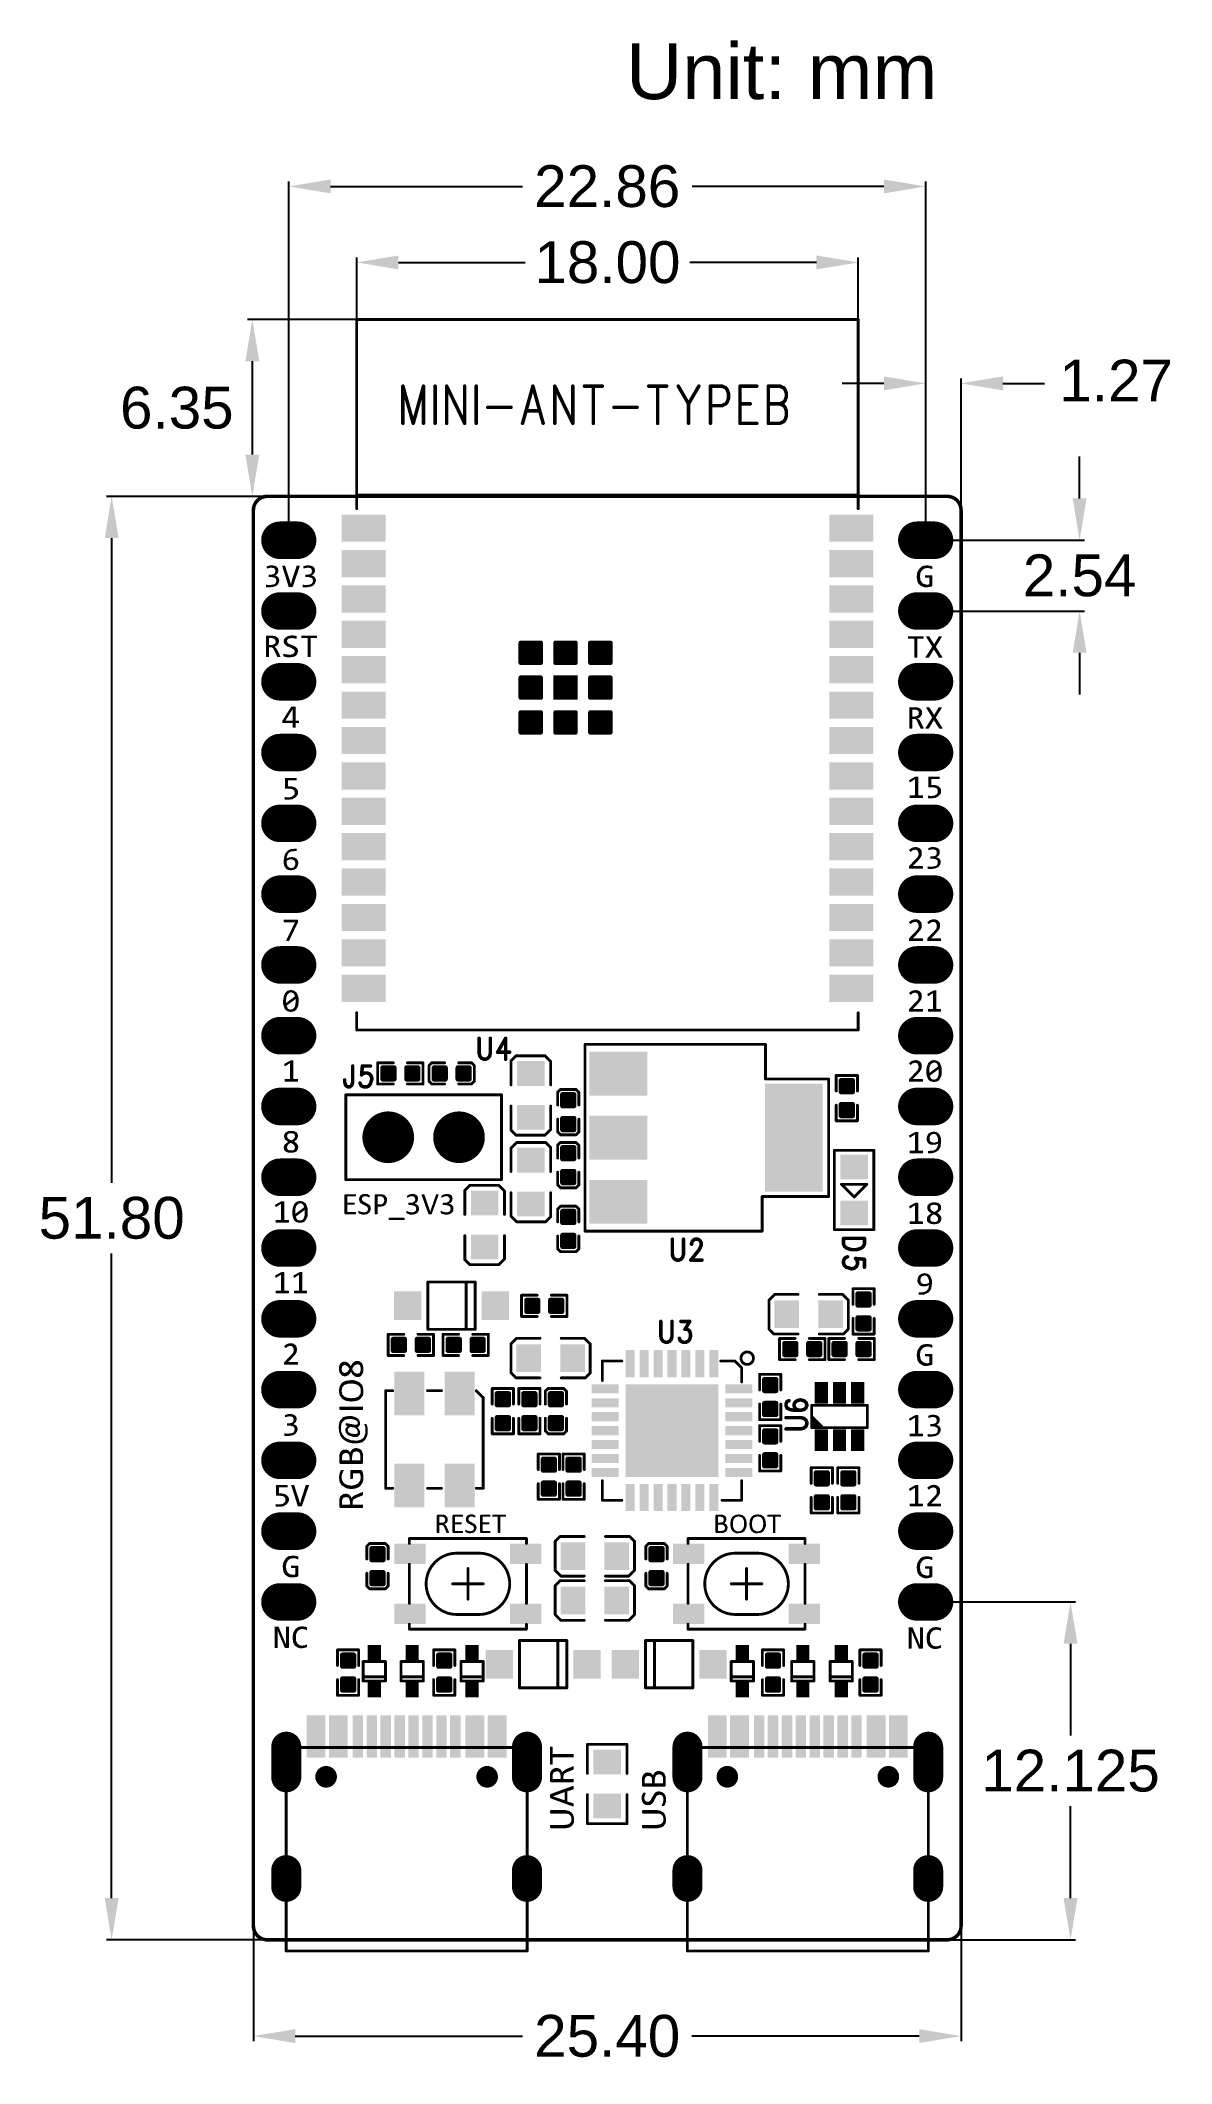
# Model space of a CAD drawing. Extents: x 17.8 to 58.4, y 21 to 93.6.
import ezdxf

# ---------------------------------------------------------------- set-up
doc = ezdxf.new("R2010")
doc.units = 0
doc.header["$MEASUREMENT"] = 0
doc.layers.get('0').update_dxf_attribs({"linetype": 'CONTINUOUS'})
doc.layers.get('Defpoints').update_dxf_attribs({"linetype": 'CONTINUOUS'})
doc.layers.add('SILKTOP_PHO', color=251, linetype='CONTINUOUS')
doc.styles.get("Standard").update_dxf_attribs({"font": 'arial.ttf'})
doc.dimstyles.get("Standard").update_dxf_attribs({"dimtxt": 1.5, "dimasz": 1.5, "dimexe": 0.18, "dimexo": 0, "dimgap": 0.5, "dimtad": 0, "dimtih": 1, "dimtoh": 1, "dimzin": 0, "dimdsep": 46, "dimtxsty": 'Standard', "dimcen": 0.09, "dimadec": 0, "dimazin": 0, "dimtfac": 1, "dimtofl": 0, "dimtmove": 2, "dimatfit": 3, "dimfxl": 1, "dimtolj": 1, "dimtzin": 0, "dimarcsym": 0})

msp = doc.modelspace()

# ---------------------------------------------------------------- texts
at = {"linetype": 'Continuous'}
msp.add_text('Unit: mm', height=2, dxfattribs=at).set_placement((38.773241, 91.453478))

# ---------------------------------------------------------------- blocks, each defined once
blk = doc.blocks.new('ROUND_1')
at = {"const_width": 0.0127}
blk.add_lwpolyline([(-0.00635, 0, 1), (0.00635, 0, 1)], format="xyb", close=True, dxfattribs=at)
blk = doc.blocks.new('ROUND_32')
at = {"const_width": 0.0635}
blk.add_lwpolyline([(-0.03175, 0, 1), (0.03175, 0, 1)], format="xyb", close=True, dxfattribs=at)
blk = doc.blocks.new('ROUND_33')
at = {"const_width": 0.0508}
blk.add_lwpolyline([(-0.0254, 0, 1), (0.0254, 0, 1)], format="xyb", close=True, dxfattribs=at)
blk = doc.blocks.new('RECTANGLE_197')
blk.add_solid([(0.4953, 0.4445), (0.4953, -0.4445), (-0.4953, 0.4445), (-0.4953, -0.4445)])
blk = doc.blocks.new('RECTANGLE_198')
blk.add_solid([(0.4445, 0.4953), (0.4445, -0.4953), (-0.4445, 0.4953), (-0.4445, -0.4953)])
blk = doc.blocks.new('SQUARE_199')
blk.add_solid([(0.43815, 0.43815), (0.43815, -0.43815), (-0.43815, 0.43815), (-0.43815, -0.43815)])
blk = doc.blocks.new('RECTANGLE_18')
blk.add_solid([(0.163068, 0.48806), (0.163068, -0.48806), (-0.163068, 0.48806), (-0.163068, -0.48806)])
blk = doc.blocks.new('RECTANGLE_19')
blk.add_solid([(0.48806, 0.163068), (0.48806, -0.163068), (-0.48806, 0.163068), (-0.48806, -0.163068)])
blk = doc.blocks.new('SQUARE_20')
blk.add_solid([(1.663064, 1.663064), (1.663064, -1.663064), (-1.663064, 1.663064), (-1.663064, -1.663064)])
blk = doc.blocks.new('RECTANGLE_22')
blk.add_solid([(0.788162, 0.48806), (0.788162, -0.48806), (-0.788162, 0.48806), (-0.788162, -0.48806)])
blk = doc.blocks.new('RECTANGLE_212')
blk.add_solid([(1.038098, 0.788162), (1.038098, -0.788162), (-1.038098, 0.788162), (-1.038098, -0.788162)])
blk = doc.blocks.new('RECTANGLE_23')
blk.add_solid([(1.038098, 1.938146), (1.038098, -1.938146), (-1.038098, 1.938146), (-1.038098, -1.938146)])
blk = doc.blocks.new('RECTANGLE_24')
blk.add_solid([(0.238124, 0.27813), (0.238124, -0.27813), (-0.238124, 0.27813), (-0.238124, -0.27813)])
blk = doc.blocks.new('RECTANGLE_26')
blk.add_solid([(0.538098, 0.788162), (0.538098, -0.788162), (-0.538098, 0.788162), (-0.538098, -0.788162)])
blk = doc.blocks.new('ROUND_231')
at = {"const_width": 0.9271}
blk.add_lwpolyline([(-0.46355, 0, 1), (0.46355, 0, 1)], format="xyb", close=True, dxfattribs=at)
blk = doc.blocks.new('RECTANGLE_27')
blk.add_solid([(0.563118, 0.363092), (0.563118, -0.363092), (-0.563118, 0.363092), (-0.563118, -0.363092)])
blk = doc.blocks.new('OBLONG_245')
at = {"const_width": 1.3462}
blk.add_lwpolyline([(0.3175, 0), (-0.3175, 0)], dxfattribs=at)
at = {"const_width": 0.6731}
for points in [[(-0.65405, 0, 1), (0.01905, 0, 1)], [(-0.01905, 0, 1), (0.65405, 0, 1)]]:
    blk.add_lwpolyline(points, format="xyb", close=True, dxfattribs=at)
blk = doc.blocks.new('RECTANGLE_30')
blk.add_solid([(0.238124, 0.388112), (0.238124, -0.388112), (-0.238124, 0.388112), (-0.238124, -0.388112)])
blk = doc.blocks.new('RECTANGLE_34')
blk.add_solid([(0.48806, 0.51308), (0.48806, -0.51308), (-0.48806, 0.51308), (-0.48806, -0.51308)])
blk = doc.blocks.new('RECTANGLE_35')
blk.add_solid([(0.188086, 0.763142), (0.188086, -0.763142), (-0.188086, 0.763142), (-0.188086, -0.763142)])
blk = doc.blocks.new('OBLONG_16')
at = {"const_width": 1.076196}
blk.add_lwpolyline([(0, 0.299974), (0, -0.299974)], dxfattribs=at)
at = {"const_width": 0.538098}
for points in [[(-0.269048, 0.299974, 1), (0.269048, 0.299974, 1)], [(-0.269048, -0.299974, 1), (0.269048, -0.299974, 1)]]:
    blk.add_lwpolyline(points, format="xyb", close=True, dxfattribs=at)
blk = doc.blocks.new('OBLONG_17')
at = {"const_width": 1.076196}
blk.add_lwpolyline([(0, 0.550038), (0, -0.550038)], dxfattribs=at)
at = {"const_width": 0.538098}
for points in [[(-0.269048, 0.550038, 1), (0.269048, 0.550038, 1)], [(-0.269048, -0.550038, 1), (0.269048, -0.550038, 1)]]:
    blk.add_lwpolyline(points, format="xyb", close=True, dxfattribs=at)
blk = doc.blocks.new('ROUND_265')
at = {"const_width": 0.388112}
blk.add_lwpolyline([(-0.194056, 0, 1), (0.194056, 0, 1)], format="xyb", close=True, dxfattribs=at)
blk = doc.blocks.new('ROUND_31')
at = {"const_width": 0.0762}
blk.add_lwpolyline([(-0.0381, 0, 1), (0.0381, 0, 1)], format="xyb", close=True, dxfattribs=at)
blk = doc.blocks.new('ROUND_158')
at = {"const_width": 0.0889}
blk.add_lwpolyline([(-0.04445, 0, 1), (0.04445, 0, 1)], format="xyb", close=True, dxfattribs=at)
blk = doc.blocks.new('*D61')
at = {"color": 0, "linetype": 'Continuous', "lineweight": -2}
for p, q in [((25.4, 51.3), (25.4, 21.764)), ((50.8, 51.3), (50.8, 21.764)), ((26.9, 21.944), (35.059, 21.944)), ((49.3, 21.944), (41.141, 21.944))]:
    blk.add_line(p, q, dxfattribs=at)
at = {"color": 0, "linetype": 'Continuous'}
for points in [[(26.9, 22.194), (26.9, 21.694), (25.4, 21.944)], [(49.3, 22.194), (49.3, 21.694), (50.8, 21.944)]]:
    blk.add_solid(points, dxfattribs=at)
at = {"layer": 'Defpoints', "color": 0, "linetype": 'Continuous'}
for p in [(25.4, 51.3), (50.8, 51.3), (50.8, 21.944)]:
    blk.add_point(p, dxfattribs=at)
at = {"color": 0, "linetype": 'Continuous', "insert": (38.1, 21.944), "char_height": 1.5, "attachment_point": 5}
blk.add_mtext('\\A1;25.40', dxfattribs=at)
blk = doc.blocks.new('*D62')
at = {"color": 0, "linetype": 'Continuous', "lineweight": -2}
for p, q in [((25.932, 77.2), (20.133, 77.2)), ((20.313, 75.7), (20.313, 52.566)), ((20.313, 26.9), (20.313, 50.034)), ((25.932, 25.4), (20.133, 25.4))]:
    blk.add_line(p, q, dxfattribs=at)
at = {"color": 0, "linetype": 'Continuous'}
for points in [[(20.063, 75.7), (20.563, 75.7), (20.313, 77.2)], [(20.063, 26.9), (20.563, 26.9), (20.313, 25.4)]]:
    blk.add_solid(points, dxfattribs=at)
at = {"layer": 'Defpoints', "color": 0, "linetype": 'Continuous'}
for p in [(25.932, 77.2), (20.313, 25.4), (25.932, 25.4)]:
    blk.add_point(p, dxfattribs=at)
at = {"color": 0, "linetype": 'Continuous', "insert": (20.313, 51.3), "char_height": 1.5, "attachment_point": 5}
blk.add_mtext('\\A1;51.80', dxfattribs=at)
blk = doc.blocks.new('*D65')
at = {"color": 0, "linetype": 'Continuous', "lineweight": -2}
for p, q in [((49.53, 75.625), (49.53, 81.434)), ((50.8, 76.668), (50.8, 81.434)), ((48.03, 81.254), (46.53, 81.254)), ((52.3, 81.254), (53.8, 81.254))]:
    blk.add_line(p, q, dxfattribs=at)
at = {"color": 0, "linetype": 'Continuous'}
for points in [[(48.03, 81.504), (48.03, 81.004), (49.53, 81.254)], [(52.3, 81.504), (52.3, 81.004), (50.8, 81.254)]]:
    blk.add_solid(points, dxfattribs=at)
at = {"layer": 'Defpoints', "color": 0, "linetype": 'Continuous'}
for p in [(50.8, 81.254), (50.8, 76.668), (49.53, 75.625)]:
    blk.add_point(p, dxfattribs=at)
at = {"color": 0, "linetype": 'Continuous', "insert": (56.366, 81.355), "char_height": 1.5, "attachment_point": 5}
blk.add_mtext('\\A1;1.27', dxfattribs=at)
blk = doc.blocks.new('*D66')
at = {"color": 0, "linetype": 'Continuous', "lineweight": -2}
for p, q in [((26.67, 75.737), (26.67, 88.502)), ((28.17, 88.322), (35.057, 88.322)), ((48.03, 88.322), (41.143, 88.322)), ((49.53, 75.625), (49.53, 88.502))]:
    blk.add_line(p, q, dxfattribs=at)
at = {"color": 0, "linetype": 'Continuous'}
for points in [[(28.17, 88.572), (28.17, 88.072), (26.67, 88.322)], [(48.03, 88.572), (48.03, 88.072), (49.53, 88.322)]]:
    blk.add_solid(points, dxfattribs=at)
at = {"layer": 'Defpoints', "color": 0, "linetype": 'Continuous'}
for p in [(26.67, 88.322), (26.67, 75.737), (49.53, 75.625)]:
    blk.add_point(p, dxfattribs=at)
at = {"color": 0, "linetype": 'Continuous', "insert": (38.1, 88.322), "char_height": 1.5, "attachment_point": 5}
blk.add_mtext('\\A1;22.86', dxfattribs=at)
blk = doc.blocks.new('*D67')
at = {"color": 0, "linetype": 'Continuous', "lineweight": -2}
for p, q in [((29.108, 80.152), (29.108, 85.774)), ((47.108, 80.152), (47.108, 85.774)), ((30.608, 85.594), (35.151, 85.594)), ((45.608, 85.594), (41.066, 85.594))]:
    blk.add_line(p, q, dxfattribs=at)
at = {"color": 0, "linetype": 'Continuous'}
for points in [[(30.608, 85.844), (30.608, 85.344), (29.108, 85.594)], [(45.608, 85.844), (45.608, 85.344), (47.108, 85.594)]]:
    blk.add_solid(points, dxfattribs=at)
at = {"layer": 'Defpoints', "color": 0, "linetype": 'Continuous'}
for p in [(47.108, 85.594), (29.108, 80.152), (47.108, 80.152)]:
    blk.add_point(p, dxfattribs=at)
at = {"color": 0, "linetype": 'Continuous', "insert": (38.108, 85.594), "char_height": 1.5, "attachment_point": 5}
blk.add_mtext('\\A1;18.00', dxfattribs=at)
blk = doc.blocks.new('*D69')
at = {"color": 0, "linetype": 'Continuous', "lineweight": -2}
for p, q in [((38.108, 83.547), (25.183, 83.547)), ((25.363, 78.7), (25.363, 82.047)), ((25.932, 77.2), (25.183, 77.2))]:
    blk.add_line(p, q, dxfattribs=at)
at = {"color": 0, "linetype": 'Continuous'}
for points in [[(25.113, 82.047), (25.613, 82.047), (25.363, 83.547)], [(25.113, 78.7), (25.613, 78.7), (25.363, 77.2)]]:
    blk.add_solid(points, dxfattribs=at)
at = {"layer": 'Defpoints', "color": 0, "linetype": 'Continuous'}
for p in [(25.363, 83.547), (38.108, 83.547), (25.932, 77.2)]:
    blk.add_point(p, dxfattribs=at)
at = {"color": 0, "linetype": 'Continuous', "insert": (22.653, 80.373), "char_height": 1.5, "attachment_point": 5}
blk.add_mtext('\\A1;6.35', dxfattribs=at)
blk = doc.blocks.new('*D70')
at = {"color": 0, "linetype": 'Continuous', "lineweight": -2}
for p, q in [((55.055, 77.125), (55.055, 78.625)), ((49.511, 75.625), (55.235, 75.625)), ((49.549, 73.085), (55.235, 73.085)), ((55.055, 71.585), (55.055, 70.085))]:
    blk.add_line(p, q, dxfattribs=at)
at = {"color": 0, "linetype": 'Continuous'}
for points in [[(54.805, 77.125), (55.305, 77.125), (55.055, 75.625)], [(54.805, 71.585), (55.305, 71.585), (55.055, 73.085)]]:
    blk.add_solid(points, dxfattribs=at)
at = {"layer": 'Defpoints', "color": 0, "linetype": 'Continuous'}
for p in [(49.511, 75.625), (49.549, 73.085), (55.055, 73.085)]:
    blk.add_point(p, dxfattribs=at)
at = {"color": 0, "linetype": 'Continuous', "insert": (55.055, 74.355), "char_height": 1.5, "attachment_point": 5}
blk.add_mtext('\\A1;2.54', dxfattribs=at)
blk = doc.blocks.new('*D71')
at = {"color": 0, "linetype": 'Continuous', "lineweight": -2}
for p, q in [((49.511, 37.525), (54.909, 37.525)), ((54.729, 36.025), (54.729, 32.728)), ((54.729, 26.9), (54.729, 30.197)), ((49.511, 25.4), (54.909, 25.4))]:
    blk.add_line(p, q, dxfattribs=at)
at = {"color": 0, "linetype": 'Continuous'}
for points in [[(54.479, 36.025), (54.979, 36.025), (54.729, 37.525)], [(54.479, 26.9), (54.979, 26.9), (54.729, 25.4)]]:
    blk.add_solid(points, dxfattribs=at)
at = {"layer": 'Defpoints', "color": 0, "linetype": 'Continuous'}
for p in [(49.511, 37.525), (49.511, 25.4), (54.729, 25.4)]:
    blk.add_point(p, dxfattribs=at)
at = {"color": 0, "linetype": 'Continuous', "insert": (54.729, 31.462), "char_height": 1.5, "attachment_point": 5}
blk.add_mtext('\\A1;12.125', dxfattribs=at)

# ---------------------------------------------------------------- dimensions: what is measured, and where the dimension line sits
at = {"linetype": 'Continuous'}
for base, p1, p2, picture, middle in [((26.67, 88.322269), (49.53, 75.624944), (26.67, 75.736567), '*D66', (38.1, 88.322269)), ((47.108364, 85.593842), (29.1084, 80.151986), (47.108364, 80.151986), '*D67', (38.108382, 85.593842)), ((50.8, 21.943972), (25.4, 51.300126), (50.8, 51.300126), '*D61', (38.1, 21.943972))]:
    dim = msp.add_linear_dim(base=base, p1=p1, p2=p2, dimstyle='Standard', dxfattribs=at)
    dim.commit()
    dim.dimension.update_dxf_attribs({"geometry": picture, "text_midpoint": middle})
dim = msp.add_linear_dim(base=(25.36345, 83.54695), p1=(25.931876, 77.199998), p2=(38.108382, 83.54695), angle=90, dimstyle='Standard', dxfattribs=at)
dim.commit()
dim.dimension.update_dxf_attribs({"geometry": '*D69', "text_midpoint": (22.652503, 80.373474), "dimtype": 160})
dim = msp.add_linear_dim(base=(50.8, 81.254105), p1=(49.53, 75.624944), p2=(50.8, 76.668376), dimstyle='Standard', dxfattribs=at)
dim.commit()
dim.dimension.update_dxf_attribs({"geometry": '*D65', "text_midpoint": (56.366341, 81.355163), "dimtype": 160})
for base, p1, p2, picture, middle in [((55.055158, 73.084944), (49.51095, 75.624944), (49.54905, 73.084944), '*D70', (55.055158, 74.354944)), ((20.313354, 25.4), (25.931876, 77.199998), (25.931876, 25.4), '*D62', (20.313354, 51.299999))]:
    dim = msp.add_linear_dim(base=base, p1=p1, p2=p2, angle=90, dimstyle='Standard', dxfattribs=at)
    dim.commit()
    dim.dimension.update_dxf_attribs({"geometry": picture, "text_midpoint": middle})
dim = msp.add_linear_dim(base=(54.728734, 25.4), p1=(49.51095, 37.524944), p2=(49.51095, 25.4), angle=90, dimstyle='Standard', override={"dimdec": 3}, dxfattribs=at)
dim.commit()
dim.dimension.update_dxf_attribs({"geometry": '*D71', "text_midpoint": (54.728734, 31.462472)})

# ---------------------------------------------------------------- linework, layer by layer
at = {"const_width": 0.127}
for points in [[(25.900126, 77.199998, 0.4142147), (25.4, 76.700126)], [(50.8, 76.700126, 0.4142147), (50.299874, 77.199998)], [(25.4, 25.900126, 0.4142136), (25.900126, 25.4)], [(50.299874, 25.4, 0.4142136), (50.8, 25.900126)]]:
    msp.add_lwpolyline(points, format="xyb", dxfattribs=at)
for points, const_width in [([(50.299874, 77.199998), (25.900126, 77.199998)], 0.127), ([(25.4, 76.700126), (25.4, 25.900126)], 0.127), ([(50.8, 25.900126), (50.8, 76.700126)], 0.127), ([(35.715448, 71.948802), (34.991548, 71.948802)], 0.1524), ([(34.991548, 71.948802), (34.991548, 71.225156)], 0.1524), ([(35.052, 71.225156), (35.052, 71.948802)], 0.1524), ([(35.1282, 71.225156), (35.1282, 71.948802)], 0.1524), ([(35.2044, 71.225156), (35.2044, 71.948802)], 0.1524), ([(35.2806, 71.225156), (35.2806, 71.948802)], 0.1524), ([(35.3568, 71.225156), (35.3568, 71.948802)], 0.1524), ([(35.433, 71.225156), (35.433, 71.948802)], 0.1524), ([(35.5092, 71.225156), (35.5092, 71.948802)], 0.1524), ([(35.5854, 71.225156), (35.5854, 71.948802)], 0.1524), ([(35.6616, 71.225156), (35.6616, 71.948802)], 0.1524), ([(35.715448, 71.225156), (35.715448, 71.948802)], 0.1524), ([(36.965382, 71.948802), (36.241736, 71.948802)], 0.1524), ([(36.241736, 71.948802), (36.241736, 71.225156)], 0.1524), ([(36.2712, 71.225156), (36.2712, 71.948802)], 0.1524), ([(36.3474, 71.225156), (36.3474, 71.948802)], 0.1524), ([(36.4236, 71.225156), (36.4236, 71.948802)], 0.1524), ([(36.4998, 71.225156), (36.4998, 71.948802)], 0.1524), ([(36.576, 71.225156), (36.576, 71.948802)], 0.1524), ([(36.6522, 71.225156), (36.6522, 71.948802)], 0.1524), ([(36.7284, 71.225156), (36.7284, 71.948802)], 0.1524), ([(36.8046, 71.225156), (36.8046, 71.948802)], 0.1524), ([(36.8808, 71.225156), (36.8808, 71.948802)], 0.1524), ([(36.957, 71.225156), (36.957, 71.948802)], 0.1524), ([(36.965382, 71.225156), (36.965382, 71.948802)], 0.1524), ([(38.21557, 71.948802), (37.49167, 71.948802)], 0.1524), ([(37.49167, 71.948802), (37.49167, 71.225156)], 0.1524), ([(37.5666, 71.225156), (37.5666, 71.948802)], 0.1524), ([(37.6428, 71.225156), (37.6428, 71.948802)], 0.1524), ([(37.719, 71.225156), (37.719, 71.948802)], 0.1524), ([(37.7952, 71.225156), (37.7952, 71.948802)], 0.1524), ([(37.8714, 71.225156), (37.8714, 71.948802)], 0.1524), ([(37.9476, 71.225156), (37.9476, 71.948802)], 0.1524), ([(38.0238, 71.225156), (38.0238, 71.948802)], 0.1524), ([(38.1, 71.225156), (38.1, 71.948802)], 0.1524), ([(38.1762, 71.225156), (38.1762, 71.948802)], 0.1524), ([(38.21557, 71.225156), (38.21557, 71.948802)], 0.1524), ([(34.991548, 71.225156), (35.715448, 71.225156)], 0.1524), ([(36.241736, 71.225156), (36.965382, 71.225156)], 0.1524), ([(37.49167, 71.225156), (38.21557, 71.225156)], 0.1524), ([(35.715448, 70.698868), (34.991548, 70.698868)], 0.1524), ([(34.991548, 70.698868), (34.991548, 69.974968)], 0.1524), ([(35.052, 69.974968), (35.052, 70.698868)], 0.1524), ([(35.1282, 69.974968), (35.1282, 70.698868)], 0.1524), ([(35.2044, 69.974968), (35.2044, 70.698868)], 0.1524), ([(35.2806, 69.974968), (35.2806, 70.698868)], 0.1524), ([(35.3568, 69.974968), (35.3568, 70.698868)], 0.1524), ([(35.433, 69.974968), (35.433, 70.698868)], 0.1524), ([(35.5092, 69.974968), (35.5092, 70.698868)], 0.1524), ([(35.5854, 69.974968), (35.5854, 70.698868)], 0.1524), ([(35.6616, 69.974968), (35.6616, 70.698868)], 0.1524), ([(35.715448, 69.974968), (35.715448, 70.698868)], 0.1524), ([(38.21557, 70.698868), (37.49167, 70.698868)], 0.1524), ([(37.49167, 70.698868), (37.49167, 69.974968)], 0.1524), ([(37.5666, 69.974968), (37.5666, 70.698868)], 0.1524), ([(37.6428, 69.974968), (37.6428, 70.698868)], 0.1524), ([(37.719, 69.974968), (37.719, 70.698868)], 0.1524), ([(37.7952, 69.974968), (37.7952, 70.698868)], 0.1524), ([(37.8714, 69.974968), (37.8714, 70.698868)], 0.1524), ([(37.9476, 69.974968), (37.9476, 70.698868)], 0.1524), ([(38.0238, 69.974968), (38.0238, 70.698868)], 0.1524), ([(38.1, 69.974968), (38.1, 70.698868)], 0.1524), ([(38.1762, 69.974968), (38.1762, 70.698868)], 0.1524), ([(38.21557, 69.974968), (38.21557, 70.698868)], 0.1524), ([(34.991548, 69.974968), (35.715448, 69.974968)], 0.1524), ([(37.49167, 69.974968), (38.21557, 69.974968)], 0.1524), ([(35.715448, 69.448934), (34.991548, 69.448934)], 0.1524), ([(34.991548, 69.448934), (34.991548, 68.725034)], 0.1524), ([(35.052, 68.725034), (35.052, 69.448934)], 0.1524), ([(35.1282, 68.725034), (35.1282, 69.448934)], 0.1524), ([(35.2044, 68.725034), (35.2044, 69.448934)], 0.1524), ([(35.2806, 68.725034), (35.2806, 69.448934)], 0.1524), ([(35.3568, 68.725034), (35.3568, 69.448934)], 0.1524), ([(35.433, 68.725034), (35.433, 69.448934)], 0.1524), ([(35.5092, 68.725034), (35.5092, 69.448934)], 0.1524), ([(35.5854, 68.725034), (35.5854, 69.448934)], 0.1524), ([(35.6616, 68.725034), (35.6616, 69.448934)], 0.1524), ([(35.715448, 68.725034), (35.715448, 69.448934)], 0.1524), ([(36.965382, 69.448934), (36.241736, 69.448934)], 0.1524), ([(36.241736, 69.448934), (36.241736, 68.725034)], 0.1524), ([(36.2712, 68.725034), (36.2712, 69.448934)], 0.1524), ([(36.3474, 68.725034), (36.3474, 69.448934)], 0.1524), ([(36.4236, 68.725034), (36.4236, 69.448934)], 0.1524), ([(36.4998, 68.725034), (36.4998, 69.448934)], 0.1524), ([(36.576, 68.725034), (36.576, 69.448934)], 0.1524), ([(36.6522, 68.725034), (36.6522, 69.448934)], 0.1524), ([(36.7284, 68.725034), (36.7284, 69.448934)], 0.1524), ([(36.8046, 68.725034), (36.8046, 69.448934)], 0.1524), ([(36.8808, 68.725034), (36.8808, 69.448934)], 0.1524), ([(36.957, 68.725034), (36.957, 69.448934)], 0.1524), ([(36.965382, 68.725034), (36.965382, 69.448934)], 0.1524), ([(38.21557, 69.448934), (37.49167, 69.448934)], 0.1524), ([(37.49167, 69.448934), (37.49167, 68.725034)], 0.1524), ([(37.5666, 68.725034), (37.5666, 69.448934)], 0.1524), ([(37.6428, 68.725034), (37.6428, 69.448934)], 0.1524), ([(37.719, 68.725034), (37.719, 69.448934)], 0.1524), ([(37.7952, 68.725034), (37.7952, 69.448934)], 0.1524), ([(37.8714, 68.725034), (37.8714, 69.448934)], 0.1524), ([(37.9476, 68.725034), (37.9476, 69.448934)], 0.1524), ([(38.0238, 68.725034), (38.0238, 69.448934)], 0.1524), ([(38.1, 68.725034), (38.1, 69.448934)], 0.1524), ([(38.1762, 68.725034), (38.1762, 69.448934)], 0.1524), ([(38.21557, 68.725034), (38.21557, 69.448934)], 0.1524), ([(34.991548, 68.725034), (35.715448, 68.725034)], 0.1524), ([(36.241736, 68.725034), (36.965382, 68.725034)], 0.1524), ([(37.49167, 68.725034), (38.21557, 68.725034)], 0.1524), ([(30.042866, 56.2864), (30.042866, 56.6928)], 0.1778), ([(30.042866, 56.6928), (30.449266, 56.6928)], 0.1778), ([(30.2006, 56.2864), (30.2006, 56.6928)], 0.1778), ([(30.3784, 56.2864), (30.3784, 56.6928)], 0.1778), ([(30.449266, 56.6928), (30.449266, 56.2864)], 0.1778), ([(30.900878, 56.2864), (30.900878, 56.6928)], 0.1778), ([(30.900878, 56.6928), (31.307278, 56.6928)], 0.1778), ([(30.9118, 56.2864), (30.9118, 56.6928)], 0.1778), ([(31.0896, 56.2864), (31.0896, 56.6928)], 0.1778), ([(31.2674, 56.2864), (31.2674, 56.6928)], 0.1778), ([(31.307278, 56.6928), (31.307278, 56.2864)], 0.1778), ([(31.884366, 56.2864), (31.884366, 56.6928)], 0.1778), ([(31.884366, 56.6928), (32.290766, 56.6928)], 0.1778), ([(31.9786, 56.2864), (31.9786, 56.6928)], 0.1778), ([(32.1564, 56.2864), (32.1564, 56.6928)], 0.1778), ([(32.290766, 56.6928), (32.290766, 56.2864)], 0.1778), ([(32.742378, 56.2864), (32.742378, 56.6928)], 0.1778), ([(32.742378, 56.6928), (33.148778, 56.6928)], 0.1778), ([(32.8676, 56.2864), (32.8676, 56.6928)], 0.1778), ([(33.0454, 56.2864), (33.0454, 56.6928)], 0.1778), ([(33.148778, 56.6928), (33.148778, 56.2864)], 0.1778), ([(30.042866, 56.515), (30.449266, 56.515)], 0.1778), ([(30.042866, 56.3372), (30.449266, 56.3372)], 0.1778), ([(30.449266, 56.2864), (30.042866, 56.2864)], 0.1778), ([(30.900878, 56.515), (31.307278, 56.515)], 0.1778), ([(30.900878, 56.3372), (31.307278, 56.3372)], 0.1778), ([(31.307278, 56.2864), (30.900878, 56.2864)], 0.1778), ([(31.884366, 56.515), (32.290766, 56.515)], 0.1778), ([(31.884366, 56.3372), (32.290766, 56.3372)], 0.1778), ([(32.290766, 56.2864), (31.884366, 56.2864)], 0.1778), ([(32.742378, 56.515), (33.148778, 56.515)], 0.1778), ([(32.742378, 56.3372), (33.148778, 56.3372)], 0.1778), ([(33.148778, 56.2864), (32.742378, 56.2864)], 0.1778), ([(46.496732, 55.830216), (46.496732, 56.236616)], 0.1778), ([(46.496732, 56.236616), (46.903132, 56.236616)], 0.1778), ([(46.496732, 56.1594), (46.903132, 56.1594)], 0.1778), ([(46.496732, 55.9816), (46.903132, 55.9816)], 0.1778), ([(46.903132, 55.830216), (46.496732, 55.830216)], 0.1778), ([(46.5582, 55.830216), (46.5582, 56.236616)], 0.1778), ([(46.736, 55.830216), (46.736, 56.236616)], 0.1778), ([(46.903132, 56.236616), (46.903132, 55.830216)], 0.1778), ([(36.498784, 55.327804), (36.498784, 55.734204)], 0.1778), ([(36.498784, 55.734204), (36.905184, 55.734204)], 0.1778), ([(36.498784, 55.626), (36.905184, 55.626)], 0.1778), ([(36.498784, 55.4482), (36.905184, 55.4482)], 0.1778), ([(36.905184, 55.327804), (36.498784, 55.327804)], 0.1778), ([(36.6014, 55.327804), (36.6014, 55.734204)], 0.1778), ([(36.7792, 55.327804), (36.7792, 55.734204)], 0.1778), ([(36.905184, 55.734204), (36.905184, 55.327804)], 0.1778), ([(46.496732, 54.972204), (46.496732, 55.378604)], 0.1778), ([(46.496732, 55.378604), (46.903132, 55.378604)], 0.1778), ([(46.496732, 55.2704), (46.903132, 55.2704)], 0.1778), ([(46.496732, 55.0926), (46.903132, 55.0926)], 0.1778), ([(46.5582, 54.972204), (46.5582, 55.378604)], 0.1778), ([(46.736, 54.972204), (46.736, 55.378604)], 0.1778), ([(46.903132, 55.378604), (46.903132, 54.972204)], 0.1778), ([(36.498784, 54.469792), (36.498784, 54.876192)], 0.1778), ([(36.498784, 54.876192), (36.905184, 54.876192)], 0.1778), ([(36.498784, 54.737), (36.905184, 54.737)], 0.1778), ([(36.498784, 54.5592), (36.905184, 54.5592)], 0.1778), ([(36.905184, 54.469792), (36.498784, 54.469792)], 0.1778), ([(36.6014, 54.469792), (36.6014, 54.876192)], 0.1778), ([(36.7792, 54.469792), (36.7792, 54.876192)], 0.1778), ([(36.905184, 54.876192), (36.905184, 54.469792)], 0.1778), ([(46.903132, 54.972204), (46.496732, 54.972204)], 0.1778), ([(36.498784, 53.425852), (36.498784, 53.832252)], 0.1778), ([(36.498784, 53.832252), (36.905184, 53.832252)], 0.1778), ([(36.498784, 53.6702), (36.905184, 53.6702)], 0.1778), ([(36.6014, 53.425852), (36.6014, 53.832252)], 0.1778), ([(36.7792, 53.425852), (36.7792, 53.832252)], 0.1778), ([(36.905184, 53.832252), (36.905184, 53.425852)], 0.1778), ([(36.498784, 53.4924), (36.905184, 53.4924)], 0.1778), ([(36.905184, 53.425852), (36.498784, 53.425852)], 0.1778), ([(36.498784, 52.56784), (36.498784, 52.97424)], 0.1778), ([(36.498784, 52.97424), (36.905184, 52.97424)], 0.1778), ([(36.498784, 52.959), (36.905184, 52.959)], 0.1778), ([(36.6014, 52.56784), (36.6014, 52.97424)], 0.1778), ([(36.7792, 52.56784), (36.7792, 52.97424)], 0.1778), ([(36.905184, 52.97424), (36.905184, 52.56784)], 0.1778), ([(36.498784, 52.7812), (36.905184, 52.7812)], 0.1778), ([(36.498784, 52.6034), (36.905184, 52.6034)], 0.1778), ([(36.905184, 52.56784), (36.498784, 52.56784)], 0.1778), ([(36.498784, 51.136804), (36.498784, 51.543204)], 0.1778), ([(36.498784, 51.543204), (36.905184, 51.543204)], 0.1778), ([(36.498784, 51.5366), (36.905184, 51.5366)], 0.1778), ([(36.6014, 51.136804), (36.6014, 51.543204)], 0.1778), ([(36.7792, 51.136804), (36.7792, 51.543204)], 0.1778), ([(36.905184, 51.543204), (36.905184, 51.136804)], 0.1778), ([(36.498784, 51.3588), (36.905184, 51.3588)], 0.1778), ([(36.498784, 51.181), (36.905184, 51.181)], 0.1778), ([(36.905184, 51.136804), (36.498784, 51.136804)], 0.1778), ([(36.498784, 50.278792), (36.498784, 50.685192)], 0.1778), ([(36.498784, 50.685192), (36.905184, 50.685192)], 0.1778), ([(36.498784, 50.6476), (36.905184, 50.6476)], 0.1778), ([(36.498784, 50.4698), (36.905184, 50.4698)], 0.1778), ([(36.498784, 50.292), (36.905184, 50.292)], 0.1778), ([(36.905184, 50.278792), (36.498784, 50.278792)], 0.1778), ([(36.6014, 50.278792), (36.6014, 50.685192)], 0.1778), ([(36.7792, 50.278792), (36.7792, 50.685192)], 0.1778), ([(36.905184, 50.685192), (36.905184, 50.278792)], 0.1778), ([(47.09668, 48.175926), (47.09668, 48.582326)], 0.1778), ([(47.09668, 48.582326), (47.50308, 48.582326)], 0.1778), ([(47.2694, 48.175926), (47.2694, 48.582326)], 0.1778), ([(47.4472, 48.175926), (47.4472, 48.582326)], 0.1778), ([(47.50308, 48.582326), (47.50308, 48.175926)], 0.1778), ([(35.207702, 47.946818), (35.207702, 48.353218)], 0.1778), ([(35.207702, 48.353218), (35.614102, 48.353218)], 0.1778), ([(35.207702, 48.3362), (35.614102, 48.3362)], 0.1778), ([(35.207702, 48.1584), (35.614102, 48.1584)], 0.1778), ([(35.207702, 47.9806), (35.614102, 47.9806)], 0.1778), ([(35.614102, 47.946818), (35.207702, 47.946818)], 0.1778), ([(35.3568, 47.946818), (35.3568, 48.353218)], 0.1778), ([(35.5346, 47.946818), (35.5346, 48.353218)], 0.1778), ([(35.614102, 48.353218), (35.614102, 47.946818)], 0.1778), ([(36.065714, 47.946818), (36.065714, 48.353218)], 0.1778), ([(36.065714, 48.353218), (36.472114, 48.353218)], 0.1778), ([(36.065714, 48.3362), (36.472114, 48.3362)], 0.1778), ([(36.065714, 48.1584), (36.472114, 48.1584)], 0.1778), ([(36.065714, 47.9806), (36.472114, 47.9806)], 0.1778), ([(36.472114, 47.946818), (36.065714, 47.946818)], 0.1778), ([(36.068, 47.946818), (36.068, 48.353218)], 0.1778), ([(36.2458, 47.946818), (36.2458, 48.353218)], 0.1778), ([(36.4236, 47.946818), (36.4236, 48.353218)], 0.1778), ([(36.472114, 48.353218), (36.472114, 47.946818)], 0.1778), ([(47.09668, 48.514), (47.50308, 48.514)], 0.1778), ([(47.09668, 48.3362), (47.50308, 48.3362)], 0.1778), ([(47.50308, 48.175926), (47.09668, 48.175926)], 0.1778), ([(47.09668, 47.317914), (47.09668, 47.724314)], 0.1778), ([(47.09668, 47.724314), (47.50308, 47.724314)], 0.1778), ([(47.09668, 47.625), (47.50308, 47.625)], 0.1778), ([(47.09668, 47.4472), (47.50308, 47.4472)], 0.1778), ([(47.50308, 47.317914), (47.09668, 47.317914)], 0.1778), ([(47.2694, 47.317914), (47.2694, 47.724314)], 0.1778), ([(47.4472, 47.317914), (47.4472, 47.724314)], 0.1778), ([(47.50308, 47.724314), (47.50308, 47.317914)], 0.1778), ([(30.419294, 46.54677), (30.419294, 46.95317)], 0.1778), ([(30.419294, 46.95317), (30.825694, 46.95317)], 0.1778), ([(30.419294, 46.9138), (30.825694, 46.9138)], 0.1778), ([(30.419294, 46.736), (30.825694, 46.736)], 0.1778), ([(30.419294, 46.5582), (30.825694, 46.5582)], 0.1778), ([(30.825694, 46.54677), (30.419294, 46.54677)], 0.1778), ([(30.5562, 46.54677), (30.5562, 46.95317)], 0.1778), ([(30.734, 46.54677), (30.734, 46.95317)], 0.1778), ([(30.825694, 46.95317), (30.825694, 46.54677)], 0.1778), ([(31.277306, 46.54677), (31.277306, 46.95317)], 0.1778), ([(31.277306, 46.95317), (31.683706, 46.95317)], 0.1778), ([(31.277306, 46.9138), (31.683706, 46.9138)], 0.1778), ([(31.277306, 46.736), (31.683706, 46.736)], 0.1778), ([(31.277306, 46.5582), (31.683706, 46.5582)], 0.1778), ([(31.683706, 46.54677), (31.277306, 46.54677)], 0.1778), ([(31.4452, 46.54677), (31.4452, 46.95317)], 0.1778), ([(31.623, 46.54677), (31.623, 46.95317)], 0.1778), ([(31.683706, 46.95317), (31.683706, 46.54677)], 0.1778), ([(32.387794, 46.54677), (32.387794, 46.95317)], 0.1778), ([(32.387794, 46.95317), (32.794194, 46.95317)], 0.1778), ([(32.387794, 46.9138), (32.794194, 46.9138)], 0.1778), ([(32.387794, 46.736), (32.794194, 46.736)], 0.1778), ([(32.387794, 46.5582), (32.794194, 46.5582)], 0.1778), ([(32.794194, 46.54677), (32.387794, 46.54677)], 0.1778), ([(32.512, 46.54677), (32.512, 46.95317)], 0.1778), ([(32.6898, 46.54677), (32.6898, 46.95317)], 0.1778), ([(32.794194, 46.95317), (32.794194, 46.54677)], 0.1778), ([(33.245806, 46.54677), (33.245806, 46.95317)], 0.1778), ([(33.245806, 46.95317), (33.652206, 46.95317)], 0.1778), ([(33.245806, 46.9138), (33.652206, 46.9138)], 0.1778), ([(33.245806, 46.736), (33.652206, 46.736)], 0.1778), ([(33.245806, 46.5582), (33.652206, 46.5582)], 0.1778), ([(33.652206, 46.54677), (33.245806, 46.54677)], 0.1778), ([(33.401, 46.54677), (33.401, 46.95317)], 0.1778), ([(33.5788, 46.54677), (33.5788, 46.95317)], 0.1778), ([(33.652206, 46.95317), (33.652206, 46.54677)], 0.1778), ([(44.46778, 46.39691), (44.46778, 46.80331)], 0.1778), ([(44.46778, 46.80331), (44.87418, 46.80331)], 0.1778), ([(44.46778, 46.736), (44.87418, 46.736)], 0.1778), ([(44.46778, 46.5582), (44.87418, 46.5582)], 0.1778), ([(44.87418, 46.39691), (44.46778, 46.39691)], 0.1778), ([(44.6024, 46.39691), (44.6024, 46.80331)], 0.1778), ([(44.7802, 46.39691), (44.7802, 46.80331)], 0.1778), ([(44.87418, 46.80331), (44.87418, 46.39691)], 0.1778), ([(45.325792, 46.39691), (45.325792, 46.80331)], 0.1778), ([(45.325792, 46.80331), (45.732192, 46.80331)], 0.1778), ([(45.325792, 46.736), (45.732192, 46.736)], 0.1778), ([(45.325792, 46.5582), (45.732192, 46.5582)], 0.1778), ([(45.732192, 46.39691), (45.325792, 46.39691)], 0.1778), ([(45.4914, 46.39691), (45.4914, 46.80331)], 0.1778), ([(45.6692, 46.39691), (45.6692, 46.80331)], 0.1778), ([(45.732192, 46.80331), (45.732192, 46.39691)], 0.1778), ([(46.237906, 46.39691), (46.237906, 46.80331)], 0.1778), ([(46.237906, 46.80331), (46.644306, 46.80331)], 0.1778), ([(46.237906, 46.736), (46.644306, 46.736)], 0.1778), ([(46.237906, 46.5582), (46.644306, 46.5582)], 0.1778), ([(46.644306, 46.39691), (46.237906, 46.39691)], 0.1778), ([(46.3804, 46.39691), (46.3804, 46.80331)], 0.1778), ([(46.5582, 46.39691), (46.5582, 46.80331)], 0.1778), ([(46.644306, 46.80331), (46.644306, 46.39691)], 0.1778), ([(47.095918, 46.39691), (47.095918, 46.80331)], 0.1778), ([(47.095918, 46.80331), (47.502318, 46.80331)], 0.1778), ([(47.095918, 46.736), (47.502318, 46.736)], 0.1778), ([(47.095918, 46.5582), (47.502318, 46.5582)], 0.1778), ([(47.502318, 46.39691), (47.095918, 46.39691)], 0.1778), ([(47.2694, 46.39691), (47.2694, 46.80331)], 0.1778), ([(47.4472, 46.39691), (47.4472, 46.80331)], 0.1778), ([(47.502318, 46.80331), (47.502318, 46.39691)], 0.1778), ([(34.1503, 44.596304), (34.1503, 45.002704)], 0.1778), ([(34.1503, 45.002704), (34.5567, 45.002704)], 0.1778), ([(34.1503, 44.958), (34.5567, 44.958)], 0.1778), ([(34.29, 44.596304), (34.29, 45.002704)], 0.1778), ([(34.4678, 44.596304), (34.4678, 45.002704)], 0.1778), ([(34.5567, 45.002704), (34.5567, 44.596304)], 0.1778), ([(35.1028, 44.596304), (35.1028, 45.002704)], 0.1778), ([(35.1028, 45.002704), (35.5092, 45.002704)], 0.1778), ([(35.1028, 44.958), (35.5092, 44.958)], 0.1778), ([(35.179, 44.596304), (35.179, 45.002704)], 0.1778), ([(35.3568, 44.596304), (35.3568, 45.002704)], 0.1778), ([(35.5092, 45.002704), (35.5092, 44.596304)], 0.1778), ([(36.0553, 44.596304), (36.0553, 45.002704)], 0.1778), ([(36.0553, 45.002704), (36.4617, 45.002704)], 0.1778), ([(36.0553, 44.958), (36.4617, 44.958)], 0.1778), ([(36.068, 44.596304), (36.068, 45.002704)], 0.1778), ([(36.2458, 44.596304), (36.2458, 45.002704)], 0.1778), ([(36.4236, 44.596304), (36.4236, 45.002704)], 0.1778), ([(36.4617, 45.002704), (36.4617, 44.596304)], 0.1778), ([(43.746674, 45.104304), (43.746674, 45.510704)], 0.1778), ([(43.746674, 45.510704), (44.153074, 45.510704)], 0.1778), ([(43.746674, 45.4914), (44.153074, 45.4914)], 0.1778), ([(43.746674, 45.3136), (44.153074, 45.3136)], 0.1778), ([(43.746674, 45.1358), (44.153074, 45.1358)], 0.1778), ([(44.153074, 45.104304), (43.746674, 45.104304)], 0.1778), ([(43.8912, 45.104304), (43.8912, 45.510704)], 0.1778), ([(44.069, 45.104304), (44.069, 45.510704)], 0.1778), ([(44.153074, 45.510704), (44.153074, 45.104304)], 0.1778), ([(34.1503, 44.7802), (34.5567, 44.7802)], 0.1778), ([(34.1503, 44.6024), (34.5567, 44.6024)], 0.1778), ([(34.5567, 44.596304), (34.1503, 44.596304)], 0.1778), ([(35.1028, 44.7802), (35.5092, 44.7802)], 0.1778), ([(35.1028, 44.6024), (35.5092, 44.6024)], 0.1778), ([(35.5092, 44.596304), (35.1028, 44.596304)], 0.1778), ([(36.0553, 44.7802), (36.4617, 44.7802)], 0.1778), ([(36.0553, 44.6024), (36.4617, 44.6024)], 0.1778), ([(36.4617, 44.596304), (36.0553, 44.596304)], 0.1778), ([(43.746674, 44.246292), (43.746674, 44.652692)], 0.1778), ([(43.746674, 44.652692), (44.153074, 44.652692)], 0.1778), ([(43.746674, 44.6024), (44.153074, 44.6024)], 0.1778), ([(43.746674, 44.4246), (44.153074, 44.4246)], 0.1778), ([(43.746674, 44.2468), (44.153074, 44.2468)], 0.1778), ([(44.153074, 44.246292), (43.746674, 44.246292)], 0.1778), ([(43.8912, 44.246292), (43.8912, 44.652692)], 0.1778), ([(44.069, 44.246292), (44.069, 44.652692)], 0.1778), ([(44.153074, 44.652692), (44.153074, 44.246292)], 0.1778), ([(34.1503, 43.738292), (34.1503, 44.144692)], 0.1778), ([(34.1503, 44.144692), (34.5567, 44.144692)], 0.1778), ([(34.1503, 44.069), (34.5567, 44.069)], 0.1778), ([(34.1503, 43.8912), (34.5567, 43.8912)], 0.1778), ([(34.5567, 43.738292), (34.1503, 43.738292)], 0.1778), ([(34.29, 43.738292), (34.29, 44.144692)], 0.1778), ([(34.4678, 43.738292), (34.4678, 44.144692)], 0.1778), ([(34.5567, 44.144692), (34.5567, 43.738292)], 0.1778), ([(35.1028, 43.738292), (35.1028, 44.144692)], 0.1778), ([(35.1028, 44.144692), (35.5092, 44.144692)], 0.1778), ([(35.1028, 44.069), (35.5092, 44.069)], 0.1778), ([(35.1028, 43.8912), (35.5092, 43.8912)], 0.1778), ([(35.5092, 43.738292), (35.1028, 43.738292)], 0.1778), ([(35.179, 43.738292), (35.179, 44.144692)], 0.1778), ([(35.3568, 43.738292), (35.3568, 44.144692)], 0.1778), ([(35.5092, 44.144692), (35.5092, 43.738292)], 0.1778), ([(36.0553, 43.738292), (36.0553, 44.144692)], 0.1778), ([(36.0553, 44.144692), (36.4617, 44.144692)], 0.1778), ([(36.0553, 44.069), (36.4617, 44.069)], 0.1778), ([(36.0553, 43.8912), (36.4617, 43.8912)], 0.1778), ([(36.4617, 43.738292), (36.0553, 43.738292)], 0.1778), ([(36.068, 43.738292), (36.068, 44.144692)], 0.1778), ([(36.2458, 43.738292), (36.2458, 44.144692)], 0.1778), ([(36.4236, 43.738292), (36.4236, 44.144692)], 0.1778), ([(36.4617, 44.144692), (36.4617, 43.738292)], 0.1778), ([(43.746674, 43.262804), (43.746674, 43.669204)], 0.1778), ([(43.746674, 43.669204), (44.153074, 43.669204)], 0.1778), ([(43.746674, 43.5356), (44.153074, 43.5356)], 0.1778), ([(43.8912, 43.262804), (43.8912, 43.669204)], 0.1778), ([(44.069, 43.262804), (44.069, 43.669204)], 0.1778), ([(44.153074, 43.669204), (44.153074, 43.262804)], 0.1778), ([(43.746674, 43.3578), (44.153074, 43.3578)], 0.1778), ([(44.153074, 43.262804), (43.746674, 43.262804)], 0.1778), ([(43.746674, 42.404792), (43.746674, 42.811192)], 0.1778), ([(43.746674, 42.811192), (44.153074, 42.811192)], 0.1778), ([(43.8912, 42.404792), (43.8912, 42.811192)], 0.1778), ([(44.069, 42.404792), (44.069, 42.811192)], 0.1778), ([(44.153074, 42.811192), (44.153074, 42.404792)], 0.1778), ([(35.8013, 42.246804), (35.8013, 42.653204)], 0.1778), ([(35.8013, 42.653204), (36.2077, 42.653204)], 0.1778), ([(35.8013, 42.6466), (36.2077, 42.6466)], 0.1778), ([(35.8013, 42.4688), (36.2077, 42.4688)], 0.1778), ([(35.8013, 42.291), (36.2077, 42.291)], 0.1778), ([(36.2077, 42.246804), (35.8013, 42.246804)], 0.1778), ([(35.8902, 42.246804), (35.8902, 42.653204)], 0.1778), ([(36.068, 42.246804), (36.068, 42.653204)], 0.1778), ([(36.2077, 42.653204), (36.2077, 42.246804)], 0.1778), ([(36.6903, 42.246804), (36.6903, 42.653204)], 0.1778), ([(36.6903, 42.653204), (37.0967, 42.653204)], 0.1778), ([(36.6903, 42.6466), (37.0967, 42.6466)], 0.1778), ([(36.6903, 42.4688), (37.0967, 42.4688)], 0.1778), ([(36.6903, 42.291), (37.0967, 42.291)], 0.1778), ([(37.0967, 42.246804), (36.6903, 42.246804)], 0.1778), ([(36.7792, 42.246804), (36.7792, 42.653204)], 0.1778), ([(36.957, 42.246804), (36.957, 42.653204)], 0.1778), ([(37.0967, 42.653204), (37.0967, 42.246804)], 0.1778), ([(43.746674, 42.6466), (44.153074, 42.6466)], 0.1778), ([(43.746674, 42.4688), (44.153074, 42.4688)], 0.1778), ([(44.153074, 42.404792), (43.746674, 42.404792)], 0.1778), ([(45.598842, 41.754806), (45.598842, 42.161206)], 0.1778), ([(45.598842, 42.161206), (46.005242, 42.161206)], 0.1778), ([(45.598842, 42.1132), (46.005242, 42.1132)], 0.1778), ([(45.6692, 41.754806), (45.6692, 42.161206)], 0.1778), ([(45.847, 41.754806), (45.847, 42.161206)], 0.1778), ([(46.005242, 42.161206), (46.005242, 41.754806)], 0.1778), ([(46.551342, 41.754806), (46.551342, 42.161206)], 0.1778), ([(46.551342, 42.161206), (46.957742, 42.161206)], 0.1778), ([(46.551342, 42.1132), (46.957742, 42.1132)], 0.1778), ([(46.5582, 41.754806), (46.5582, 42.161206)], 0.1778), ([(46.736, 41.754806), (46.736, 42.161206)], 0.1778), ([(46.9138, 41.754806), (46.9138, 42.161206)], 0.1778), ([(46.957742, 42.161206), (46.957742, 41.754806)], 0.1778), ([(35.8013, 41.388792), (35.8013, 41.795192)], 0.1778), ([(35.8013, 41.795192), (36.2077, 41.795192)], 0.1778), ([(35.8013, 41.7576), (36.2077, 41.7576)], 0.1778), ([(35.8013, 41.5798), (36.2077, 41.5798)], 0.1778), ([(35.8013, 41.402), (36.2077, 41.402)], 0.1778), ([(36.2077, 41.388792), (35.8013, 41.388792)], 0.1778), ([(35.8902, 41.388792), (35.8902, 41.795192)], 0.1778), ([(36.068, 41.388792), (36.068, 41.795192)], 0.1778), ([(36.2077, 41.795192), (36.2077, 41.388792)], 0.1778), ([(36.6903, 41.388792), (36.6903, 41.795192)], 0.1778), ([(36.6903, 41.795192), (37.0967, 41.795192)], 0.1778), ([(36.6903, 41.7576), (37.0967, 41.7576)], 0.1778), ([(36.6903, 41.5798), (37.0967, 41.5798)], 0.1778), ([(36.6903, 41.402), (37.0967, 41.402)], 0.1778), ([(37.0967, 41.388792), (36.6903, 41.388792)], 0.1778), ([(36.7792, 41.388792), (36.7792, 41.795192)], 0.1778), ([(36.957, 41.388792), (36.957, 41.795192)], 0.1778), ([(37.0967, 41.795192), (37.0967, 41.388792)], 0.1778), ([(45.598842, 41.9354), (46.005242, 41.9354)], 0.1778), ([(45.598842, 41.7576), (46.005242, 41.7576)], 0.1778), ([(46.005242, 41.754806), (45.598842, 41.754806)], 0.1778), ([(45.598842, 40.896794), (45.598842, 41.303194)], 0.1778), ([(45.598842, 41.303194), (46.005242, 41.303194)], 0.1778), ([(45.6692, 40.896794), (45.6692, 41.303194)], 0.1778), ([(45.847, 40.896794), (45.847, 41.303194)], 0.1778), ([(46.005242, 41.303194), (46.005242, 40.896794)], 0.1778), ([(46.551342, 41.9354), (46.957742, 41.9354)], 0.1778), ([(46.551342, 41.7576), (46.957742, 41.7576)], 0.1778), ([(46.957742, 41.754806), (46.551342, 41.754806)], 0.1778), ([(46.551342, 40.896794), (46.551342, 41.303194)], 0.1778), ([(46.551342, 41.303194), (46.957742, 41.303194)], 0.1778), ([(46.5582, 40.896794), (46.5582, 41.303194)], 0.1778), ([(46.736, 40.896794), (46.736, 41.303194)], 0.1778), ([(46.9138, 40.896794), (46.9138, 41.303194)], 0.1778), ([(46.957742, 41.303194), (46.957742, 40.896794)], 0.1778), ([(45.598842, 41.2242), (46.005242, 41.2242)], 0.1778), ([(45.598842, 41.0464), (46.005242, 41.0464)], 0.1778), ([(46.005242, 40.896794), (45.598842, 40.896794)], 0.1778), ([(46.551342, 41.2242), (46.957742, 41.2242)], 0.1778), ([(46.551342, 41.0464), (46.957742, 41.0464)], 0.1778), ([(46.957742, 40.896794), (46.551342, 40.896794)], 0.1778), ([(29.651198, 39.035228), (29.651198, 39.441628)], 0.1778), ([(29.651198, 39.441628), (30.057598, 39.441628)], 0.1778), ([(29.651198, 39.2684), (30.057598, 39.2684)], 0.1778), ([(29.6672, 39.035228), (29.6672, 39.441628)], 0.1778), ([(29.845, 39.035228), (29.845, 39.441628)], 0.1778), ([(30.0228, 39.035228), (30.0228, 39.441628)], 0.1778), ([(30.057598, 39.441628), (30.057598, 39.035228)], 0.1778), ([(39.665402, 39.035228), (39.665402, 39.441628)], 0.1778), ([(39.665402, 39.441628), (40.071802, 39.441628)], 0.1778), ([(39.665402, 39.2684), (40.071802, 39.2684)], 0.1778), ([(39.8018, 39.035228), (39.8018, 39.441628)], 0.1778), ([(39.9796, 39.035228), (39.9796, 39.441628)], 0.1778), ([(40.071802, 39.441628), (40.071802, 39.035228)], 0.1778), ([(29.651198, 39.0906), (30.057598, 39.0906)], 0.1778), ([(30.057598, 39.035228), (29.651198, 39.035228)], 0.1778), ([(29.651198, 38.177216), (29.651198, 38.583616)], 0.1778), ([(29.651198, 38.583616), (30.057598, 38.583616)], 0.1778), ([(29.651198, 38.5572), (30.057598, 38.5572)], 0.1778), ([(29.6672, 38.177216), (29.6672, 38.583616)], 0.1778), ([(29.845, 38.177216), (29.845, 38.583616)], 0.1778), ([(30.0228, 38.177216), (30.0228, 38.583616)], 0.1778), ([(30.057598, 38.583616), (30.057598, 38.177216)], 0.1778), ([(39.665402, 39.0906), (40.071802, 39.0906)], 0.1778), ([(40.071802, 39.035228), (39.665402, 39.035228)], 0.1778), ([(39.665402, 38.177216), (39.665402, 38.583616)], 0.1778), ([(39.665402, 38.583616), (40.071802, 38.583616)], 0.1778), ([(39.665402, 38.5572), (40.071802, 38.5572)], 0.1778), ([(39.8018, 38.177216), (39.8018, 38.583616)], 0.1778), ([(39.9796, 38.177216), (39.9796, 38.583616)], 0.1778), ([(40.071802, 38.583616), (40.071802, 38.177216)], 0.1778), ([(29.651198, 38.3794), (30.057598, 38.3794)], 0.1778), ([(29.651198, 38.2016), (30.057598, 38.2016)], 0.1778), ([(30.057598, 38.177216), (29.651198, 38.177216)], 0.1778), ([(39.665402, 38.3794), (40.071802, 38.3794)], 0.1778), ([(39.665402, 38.2016), (40.071802, 38.2016)], 0.1778), ([(40.071802, 38.177216), (39.665402, 38.177216)], 0.1778), ([(28.596844, 35.21583), (28.596844, 35.62223)], 0.1778), ([(28.596844, 35.62223), (29.003244, 35.62223)], 0.1778), ([(28.596844, 35.5346), (29.003244, 35.5346)], 0.1778), ([(28.6004, 35.21583), (28.6004, 35.62223)], 0.1778), ([(28.7782, 35.21583), (28.7782, 35.62223)], 0.1778), ([(28.956, 35.21583), (28.956, 35.62223)], 0.1778), ([(29.003244, 35.62223), (29.003244, 35.21583)], 0.1778), ([(32.046926, 35.21583), (32.046926, 35.62223)], 0.1778), ([(32.046926, 35.62223), (32.453326, 35.62223)], 0.1778), ([(32.046926, 35.5346), (32.453326, 35.5346)], 0.1778), ([(32.1564, 35.21583), (32.1564, 35.62223)], 0.1778), ([(32.3342, 35.21583), (32.3342, 35.62223)], 0.1778), ([(32.453326, 35.62223), (32.453326, 35.21583)], 0.1778), ([(43.84675, 35.21583), (43.84675, 35.62223)], 0.1778), ([(43.84675, 35.62223), (44.25315, 35.62223)], 0.1778), ([(43.84675, 35.5346), (44.25315, 35.5346)], 0.1778), ([(43.8912, 35.21583), (43.8912, 35.62223)], 0.1778), ([(44.069, 35.21583), (44.069, 35.62223)], 0.1778), ([(44.2468, 35.21583), (44.2468, 35.62223)], 0.1778), ([(44.25315, 35.62223), (44.25315, 35.21583)], 0.1778), ([(47.34687, 35.21583), (47.34687, 35.62223)], 0.1778), ([(47.34687, 35.62223), (47.75327, 35.62223)], 0.1778), ([(47.34687, 35.5346), (47.75327, 35.5346)], 0.1778), ([(47.4472, 35.21583), (47.4472, 35.62223)], 0.1778), ([(47.625, 35.21583), (47.625, 35.62223)], 0.1778), ([(47.75327, 35.62223), (47.75327, 35.21583)], 0.1778), ([(28.596844, 35.3568), (29.003244, 35.3568)], 0.1778), ([(29.003244, 35.21583), (28.596844, 35.21583)], 0.1778), ([(28.596844, 34.357818), (28.596844, 34.764218)], 0.1778), ([(28.596844, 34.764218), (29.003244, 34.764218)], 0.1778), ([(28.6004, 34.357818), (28.6004, 34.764218)], 0.1778), ([(28.7782, 34.357818), (28.7782, 34.764218)], 0.1778), ([(28.956, 34.357818), (28.956, 34.764218)], 0.1778), ([(29.003244, 34.764218), (29.003244, 34.357818)], 0.1778), ([(32.046926, 35.3568), (32.453326, 35.3568)], 0.1778), ([(32.453326, 35.21583), (32.046926, 35.21583)], 0.1778), ([(32.046926, 34.357818), (32.046926, 34.764218)], 0.1778), ([(32.046926, 34.764218), (32.453326, 34.764218)], 0.1778), ([(32.1564, 34.357818), (32.1564, 34.764218)], 0.1778), ([(32.3342, 34.357818), (32.3342, 34.764218)], 0.1778), ([(32.453326, 34.764218), (32.453326, 34.357818)], 0.1778), ([(43.84675, 35.3568), (44.25315, 35.3568)], 0.1778), ([(44.25315, 35.21583), (43.84675, 35.21583)], 0.1778), ([(43.84675, 34.357818), (43.84675, 34.764218)], 0.1778), ([(43.84675, 34.764218), (44.25315, 34.764218)], 0.1778), ([(43.8912, 34.357818), (43.8912, 34.764218)], 0.1778), ([(44.069, 34.357818), (44.069, 34.764218)], 0.1778), ([(44.2468, 34.357818), (44.2468, 34.764218)], 0.1778), ([(44.25315, 34.764218), (44.25315, 34.357818)], 0.1778), ([(47.34687, 35.3568), (47.75327, 35.3568)], 0.1778), ([(47.75327, 35.21583), (47.34687, 35.21583)], 0.1778), ([(47.34687, 34.357818), (47.34687, 34.764218)], 0.1778), ([(47.34687, 34.764218), (47.75327, 34.764218)], 0.1778), ([(47.4472, 34.357818), (47.4472, 34.764218)], 0.1778), ([(47.625, 34.357818), (47.625, 34.764218)], 0.1778), ([(47.75327, 34.764218), (47.75327, 34.357818)], 0.1778), ([(28.596844, 34.6456), (29.003244, 34.6456)], 0.1778), ([(28.596844, 34.4678), (29.003244, 34.4678)], 0.1778), ([(29.003244, 34.357818), (28.596844, 34.357818)], 0.1778), ([(32.046926, 34.6456), (32.453326, 34.6456)], 0.1778), ([(32.046926, 34.4678), (32.453326, 34.4678)], 0.1778), ([(32.453326, 34.357818), (32.046926, 34.357818)], 0.1778), ([(43.84675, 34.6456), (44.25315, 34.6456)], 0.1778), ([(43.84675, 34.4678), (44.25315, 34.4678)], 0.1778), ([(44.25315, 34.357818), (43.84675, 34.357818)], 0.1778), ([(47.34687, 34.6456), (47.75327, 34.6456)], 0.1778), ([(47.34687, 34.4678), (47.75327, 34.4678)], 0.1778), ([(47.75327, 34.357818), (47.34687, 34.357818)], 0.1778), ([(25.900126, 25.4), (50.299874, 25.4)], 0.127)]:
    msp.add_lwpolyline(points, dxfattribs=dict(const_width=const_width))
at = {"layer": 'SILKTOP_PHO'}
for points, const_width in [([(29.1084, 76.757022), (29.1084, 83.54695)], 0.1016), ([(29.1084, 83.54695), (47.108364, 83.54695)], 0.1016), ([(47.108364, 83.54695), (47.108364, 76.757022)], 0.1016), ([(30.76702, 81.154778), (30.76702, 79.821278)], 0.127), ([(30.76702, 81.154778), (31.13659, 79.821278)], 0.127), ([(31.505906, 81.154778), (31.13659, 79.821278)], 0.127), ([(31.505906, 81.154778), (31.505906, 79.821278)], 0.127), ([(31.92145, 81.154778), (31.92145, 79.821278)], 0.127), ([(32.337248, 81.154778), (32.337248, 79.821278)], 0.127), ([(32.337248, 81.154778), (32.983678, 79.821278)], 0.127), ([(32.983678, 81.154778), (32.983678, 79.821278)], 0.127), ([(33.399476, 81.154778), (33.399476, 79.821278)], 0.127), ([(35.431476, 81.154778), (35.061906, 79.821278)], 0.127), ([(35.431476, 81.154778), (35.800792, 79.821278)], 0.127), ([(36.21659, 81.154778), (36.21659, 79.821278)], 0.127), ([(36.21659, 81.154778), (36.86302, 79.821278)], 0.127), ([(36.86302, 81.154778), (36.86302, 79.821278)], 0.127), ([(37.278564, 81.154778), (37.925248, 81.154778)], 0.127), ([(37.601906, 81.154778), (37.601906, 79.821278)], 0.127), ([(39.587678, 81.154778), (40.234362, 81.154778)], 0.127), ([(39.91102, 81.154778), (39.91102, 79.821278)], 0.127), ([(40.649906, 81.154778), (41.019476, 80.519778)], 0.127), ([(41.388792, 81.154778), (41.019476, 80.519778)], 0.127), ([(41.80459, 81.154778), (41.80459, 79.821278)], 0.127), ([(41.80459, 81.154778), (42.220134, 81.154778)], 0.127), ([(42.220134, 81.154778), (42.358564, 81.091278)], 0.127), ([(42.358564, 81.091278), (42.404792, 81.027778)], 0.127), ([(42.404792, 80.583278), (42.358564, 80.519778)], 0.127), ([(42.404792, 81.027778), (42.45102, 80.900778)], 0.127), ([(42.45102, 80.710278), (42.404792, 80.583278)], 0.127), ([(42.45102, 80.900778), (42.45102, 80.710278)], 0.127), ([(42.866564, 81.154778), (42.866564, 79.821278)], 0.127), ([(42.866564, 81.154778), (43.46702, 81.154778)], 0.127), ([(43.882564, 81.154778), (43.882564, 79.821278)], 0.127), ([(43.882564, 81.154778), (44.298362, 81.154778)], 0.127), ([(44.298362, 81.154778), (44.436792, 81.091278)], 0.127), ([(44.436792, 80.583278), (44.298362, 80.519778)], 0.127), ([(44.436792, 81.091278), (44.48302, 81.027778)], 0.127), ([(44.48302, 80.646778), (44.436792, 80.583278)], 0.127), ([(44.48302, 81.027778), (44.529248, 80.900778)], 0.127), ([(44.529248, 80.773778), (44.48302, 80.646778)], 0.127), ([(44.529248, 80.900778), (44.529248, 80.773778)], 0.127), ([(33.81502, 80.392778), (34.646362, 80.392778)], 0.127), ([(35.20059, 80.265778), (35.662362, 80.265778)], 0.127), ([(38.340792, 80.392778), (39.172134, 80.392778)], 0.127), ([(41.019476, 80.519778), (41.019476, 79.821278)], 0.127), ([(42.220134, 80.456278), (41.80459, 80.456278)], 0.127), ([(42.358564, 80.519778), (42.220134, 80.456278)], 0.127), ([(42.866564, 80.519778), (43.236134, 80.519778)], 0.127), ([(42.866564, 79.821278), (43.46702, 79.821278)], 0.127), ([(43.882564, 80.519778), (44.298362, 80.519778)], 0.127), ([(44.298362, 79.821278), (43.882564, 79.821278)], 0.127), ([(44.298362, 80.519778), (44.436792, 80.456278)], 0.127), ([(44.436792, 79.884778), (44.298362, 79.821278)], 0.127), ([(44.436792, 80.456278), (44.48302, 80.392778)], 0.127), ([(44.48302, 79.948278), (44.436792, 79.884778)], 0.127), ([(44.48302, 80.392778), (44.529248, 80.265778)], 0.127), ([(44.529248, 80.075278), (44.48302, 79.948278)], 0.127), ([(44.529248, 80.265778), (44.529248, 80.075278)], 0.127), ([(50.299874, 77.199998), (25.900126, 77.199998)], 0.127), ([(29.1084, 77.246988), (47.108364, 77.246988)], 0.1016), ([(25.4, 76.700126), (25.4, 25.900126)], 0.127), ([(50.8, 25.900126), (50.8, 76.700126)], 0.127), ([(25.92959, 74.6887), (25.89149, 74.679048)], 0.0254), ([(25.89149, 74.679048), (25.89149, 74.622406)], 0.0254), ([(25.89149, 74.622406), (25.9588, 74.64171)], 0.0254), ([(25.908, 74.626978), (25.908, 74.683366)], 0.0254), ([(25.930352, 74.688954), (25.92959, 74.6887)], 0.0254), ([(25.965912, 74.700892), (25.930352, 74.688954)], 0.0254), ([(25.9334, 74.634344), (25.9334, 74.68997)], 0.0254), ([(25.9588, 74.64171), (25.9588, 74.698352)], 0.0254), ([(25.9588, 74.64171), (25.960578, 74.641964)], 0.0254), ([(25.960578, 74.641964), (26.044144, 74.653902)], 0.0254), ([(26.033984, 74.377804), (25.963118, 74.377804)], 0.0254), ([(25.963118, 74.377804), (25.963118, 74.319638)], 0.0254), ([(25.963118, 74.319638), (26.033984, 74.319638)], 0.0254), ([(26.011632, 74.712322), (25.965912, 74.700892)], 0.0254), ([(25.9842, 74.645266), (25.9842, 74.705464)], 0.0254), ([(25.9842, 74.319638), (25.9842, 74.377804)], 0.0254), ([(26.0096, 74.649076), (26.0096, 74.711814)], 0.0254), ([(26.0096, 74.319638), (26.0096, 74.377804)], 0.0254), ([(26.057098, 74.712322), (26.011632, 74.712322)], 0.0254), ([(26.036016, 74.378058), (26.033984, 74.377804)], 0.0254), ([(26.033984, 74.319638), (26.035762, 74.319638)], 0.0254), ([(26.035, 74.652632), (26.035, 74.712322)], 0.0254), ([(26.035, 74.319638), (26.035, 74.378058)], 0.0254), ([(26.035762, 74.319638), (26.119328, 74.3077)], 0.0254), ([(26.107644, 74.389996), (26.036016, 74.378058)], 0.0254), ([(26.044144, 74.653902), (26.048462, 74.653902)], 0.0254), ([(26.048462, 74.653902), (26.108152, 74.641964)], 0.0254), ([(26.150062, 74.700638), (26.057098, 74.712322)], 0.0254), ([(26.0604, 74.651362), (26.0604, 74.711814)], 0.0254), ([(26.0604, 74.316082), (26.0604, 74.382122)], 0.0254), ([(26.0858, 74.646282), (26.0858, 74.708512)], 0.0254), ([(26.0858, 74.312526), (26.0858, 74.38644)], 0.0254), ([(26.1112, 74.391266), (26.107644, 74.389996)], 0.0254), ([(26.108152, 74.641964), (26.10866, 74.64171)], 0.0254), ([(26.10866, 74.64171), (26.156412, 74.629772)], 0.0254), ([(26.181304, 74.044302), (26.109676, 74.020426)], 0.0254), ([(26.1112, 74.640948), (26.1112, 74.705464)], 0.0254), ([(26.158952, 74.415142), (26.1112, 74.391266)], 0.0254), ([(26.1112, 74.308716), (26.1112, 74.391266)], 0.0254), ([(26.119328, 74.3077), (26.122122, 74.306938)], 0.0254), ([(26.122122, 74.306938), (26.181812, 74.283062)], 0.0254), ([(26.1366, 74.634598), (26.1366, 74.702162)], 0.0254), ([(26.1366, 74.301096), (26.1366, 74.403966)], 0.0254), ([(26.229056, 74.666856), (26.150062, 74.700638)], 0.0254), ([(26.156412, 74.629772), (26.164794, 74.623168)], 0.0254), ([(26.163778, 74.41946), (26.158952, 74.415142)], 0.0254), ([(26.162, 74.626724), (26.162, 74.695304)], 0.0254), ([(26.162, 74.290936), (26.162, 74.417174)], 0.0254), ([(26.187654, 74.455274), (26.163778, 74.41946)], 0.0254), ([(26.164794, 74.623168), (26.18867, 74.575416)], 0.0254), ([(26.16962, 74.36485), (26.21661, 74.400156)], 0.0254), ([(26.174192, 74.342498), (26.16962, 74.36485)], 0.0254), ([(26.220166, 74.331068), (26.174192, 74.342498)], 0.0254), ([(26.188162, 74.049636), (26.181304, 74.044302)], 0.0254), ([(26.181812, 74.283062), (26.18613, 74.280268)], 0.0254), ([(26.18613, 74.280268), (26.221944, 74.244454)], 0.0254), ([(26.1874, 74.577702), (26.1874, 74.684636)], 0.0254), ([(26.1874, 74.378312), (26.1874, 74.454766)], 0.0254), ([(26.1874, 74.278998), (26.1874, 74.339196)], 0.0254), ([(26.1874, 73.991978), (26.1874, 74.04862)], 0.0254), ([(26.189686, 74.459846), (26.187654, 74.455274)], 0.0254), ([(26.223976, 74.109326), (26.188162, 74.049636)], 0.0254), ([(26.18867, 74.575416), (26.189432, 74.572876)], 0.0254), ([(26.189432, 74.572876), (26.20137, 74.525124)], 0.0254), ([(26.201624, 74.519536), (26.189686, 74.459846)], 0.0254), ([(26.20137, 74.525124), (26.201624, 74.519536)], 0.0254), ([(26.2128, 74.397362), (26.2128, 74.673714)], 0.0254), ([(26.2128, 74.253598), (26.2128, 74.332846)], 0.0254), ([(26.2128, 74.004678), (26.2128, 74.091038)], 0.0254), ([(26.21661, 74.400156), (26.250392, 74.433938)], 0.0254), ([(26.275284, 74.297794), (26.220166, 74.331068)], 0.0254), ([(26.221944, 74.244454), (26.2255, 74.23785)], 0.0254), ([(26.2255, 74.11339), (26.223976, 74.109326)], 0.0254), ([(26.2255, 74.23785), (26.237438, 74.17816)], 0.0254), ([(26.237438, 74.17308), (26.2255, 74.11339)], 0.0254), ([(26.27249, 74.612246), (26.229056, 74.666856)], 0.0254), ([(26.237438, 74.17816), (26.237438, 74.17308)], 0.0254), ([(26.2382, 74.421746), (26.2382, 74.655172)], 0.0254), ([(26.2382, 74.017378), (26.2382, 74.320146)], 0.0254), ([(26.240232, 74.018394), (26.296874, 74.097388)], 0.0254), ([(26.250392, 74.433938), (26.27249, 74.478388)], 0.0254), ([(26.2636, 74.460354), (26.2636, 74.623422)], 0.0254), ([(26.2636, 74.050906), (26.2636, 74.304906)], 0.0254), ([(26.283666, 74.534268), (26.27249, 74.612246)], 0.0254), ([(26.27249, 74.478388), (26.283666, 74.534268)], 0.0254), ([(26.308558, 74.242676), (26.275284, 74.297794)], 0.0254), ([(26.289, 74.086466), (26.289, 74.275188)], 0.0254), ([(26.296874, 74.097388), (26.31948, 74.187812)], 0.0254), ([(26.31948, 74.187812), (26.308558, 74.242676)], 0.0254), ([(26.3144, 74.168), (26.3144, 74.212958)], 0.0254), ([(26.526236, 74.700384), (26.44521, 74.700384)], 0.0254), ([(26.44521, 74.700384), (26.676096, 73.961498)], 0.0254), ([(26.4668, 74.631296), (26.4668, 74.700384)], 0.0254), ([(26.4922, 74.550016), (26.4922, 74.700384)], 0.0254), ([(26.5176, 74.468736), (26.5176, 74.700384)], 0.0254), ([(26.690574, 74.195686), (26.526236, 74.700384)], 0.0254), ([(26.543, 74.387456), (26.543, 74.648568)], 0.0254), ([(26.5684, 74.306176), (26.5684, 74.57059)], 0.0254), ([(26.5938, 74.224896), (26.5938, 74.492612)], 0.0254), ([(26.6192, 74.143616), (26.6192, 74.414634)], 0.0254), ([(26.6446, 74.062336), (26.6446, 74.336656)], 0.0254), ([(26.67, 73.981056), (26.67, 74.258424)], 0.0254), ([(26.738072, 74.040492), (26.690574, 74.195686)], 0.0254), ([(26.6954, 73.961498), (26.6954, 74.179684)], 0.0254), ([(26.7208, 73.961498), (26.7208, 74.097134)], 0.0254), ([(26.76271, 74.041508), (26.738072, 74.040492)], 0.0254), ([(26.79827, 74.196194), (26.76271, 74.041508)], 0.0254), ([(26.7716, 73.961498), (26.7716, 74.080116)], 0.0254), ([(26.797, 73.961498), (26.797, 74.190098)], 0.0254), ([(26.962608, 74.700384), (26.79827, 74.196194)], 0.0254), ([(26.801064, 73.961498), (27.05481, 74.700384)], 0.0254), ([(26.8224, 74.023982), (26.8224, 74.269854)], 0.0254), ([(26.8478, 74.097642), (26.8478, 74.347832)], 0.0254), ([(26.8732, 74.171556), (26.8732, 74.42581)], 0.0254), ([(26.8986, 74.24547), (26.8986, 74.504042)], 0.0254), ([(26.924, 74.319384), (26.924, 74.58202)], 0.0254), ([(26.9494, 74.393298), (26.9494, 74.659998)], 0.0254), ([(27.05481, 74.700384), (26.962608, 74.700384)], 0.0254), ([(26.9748, 74.467212), (26.9748, 74.700384)], 0.0254), ([(27.0002, 74.541126), (27.0002, 74.700384)], 0.0254), ([(27.0256, 74.61504), (27.0256, 74.700384)], 0.0254), ([(27.051, 74.688954), (27.051, 74.700384)], 0.0254), ([(27.243024, 74.6887), (27.204924, 74.679048)], 0.0254), ([(27.204924, 74.679048), (27.204924, 74.622406)], 0.0254), ([(27.204924, 74.622406), (27.272234, 74.64171)], 0.0254), ([(27.2288, 74.629264), (27.2288, 74.685144)], 0.0254), ([(27.243786, 74.688954), (27.243024, 74.6887)], 0.0254), ([(27.279346, 74.700892), (27.243786, 74.688954)], 0.0254), ([(27.2542, 74.636376), (27.2542, 74.69251)], 0.0254), ([(27.272234, 74.64171), (27.274012, 74.641964)], 0.0254), ([(27.274012, 74.641964), (27.357578, 74.653902)], 0.0254), ([(27.347418, 74.377804), (27.276552, 74.377804)], 0.0254), ([(27.276552, 74.377804), (27.276552, 74.319638)], 0.0254), ([(27.276552, 74.319638), (27.347418, 74.319638)], 0.0254), ([(27.325066, 74.712322), (27.279346, 74.700892)], 0.0254), ([(27.2796, 74.642726), (27.2796, 74.700892)], 0.0254), ([(27.2796, 74.319638), (27.2796, 74.377804)], 0.0254), ([(27.305, 74.646282), (27.305, 74.707242)], 0.0254), ([(27.305, 74.319638), (27.305, 74.377804)], 0.0254), ([(27.370532, 74.712322), (27.325066, 74.712322)], 0.0254), ([(27.3304, 74.650092), (27.3304, 74.712322)], 0.0254), ([(27.3304, 74.319638), (27.3304, 74.377804)], 0.0254), ([(27.34945, 74.378058), (27.347418, 74.377804)], 0.0254), ([(27.347418, 74.319638), (27.349196, 74.319638)], 0.0254), ([(27.349196, 74.319638), (27.432762, 74.3077)], 0.0254), ([(27.421078, 74.389996), (27.34945, 74.378058)], 0.0254), ([(27.3558, 74.653648), (27.3558, 74.712322)], 0.0254), ([(27.3558, 74.318622), (27.3558, 74.379074)], 0.0254), ([(27.357578, 74.653902), (27.361642, 74.653902)], 0.0254), ([(27.361642, 74.653902), (27.421586, 74.641964)], 0.0254), ([(27.463496, 74.700638), (27.370532, 74.712322)], 0.0254), ([(27.3812, 74.649838), (27.3812, 74.710798)], 0.0254), ([(27.3812, 74.315066), (27.3812, 74.383392)], 0.0254), ([(27.4066, 74.644758), (27.4066, 74.70775)], 0.0254), ([(27.4066, 74.311256), (27.4066, 74.38771)], 0.0254), ([(27.424634, 74.391266), (27.421078, 74.389996)], 0.0254), ([(27.421586, 74.641964), (27.422094, 74.64171)], 0.0254), ([(27.422094, 74.64171), (27.469846, 74.629772)], 0.0254), ([(27.494738, 74.044302), (27.42311, 74.020426)], 0.0254), ([(27.472386, 74.415142), (27.424634, 74.391266)], 0.0254), ([(27.432, 74.63917), (27.432, 74.704448)], 0.0254), ([(27.432, 74.3077), (27.432, 74.394822)], 0.0254), ([(27.432762, 74.3077), (27.435556, 74.306938)], 0.0254), ([(27.435556, 74.306938), (27.495246, 74.283062)], 0.0254), ([(27.4574, 74.63282), (27.4574, 74.7014)], 0.0254), ([(27.4574, 74.298048), (27.4574, 74.407522)], 0.0254), ([(27.54249, 74.666856), (27.463496, 74.700638)], 0.0254), ([(27.469846, 74.629772), (27.477974, 74.623168)], 0.0254), ([(27.477212, 74.41946), (27.472386, 74.415142)], 0.0254), ([(27.501088, 74.455274), (27.477212, 74.41946)], 0.0254), ([(27.477974, 74.623168), (27.50185, 74.575416)], 0.0254), ([(27.4828, 74.61377), (27.4828, 74.692256)], 0.0254), ([(27.4828, 74.36485), (27.4828, 74.427588)], 0.0254), ([(27.4828, 74.287888), (27.4828, 74.344784)], 0.0254), ([(27.4828, 73.983088), (27.4828, 74.040238)], 0.0254), ([(27.483054, 74.36485), (27.530044, 74.400156)], 0.0254), ([(27.487626, 74.342498), (27.483054, 74.36485)], 0.0254), ([(27.533346, 74.331068), (27.487626, 74.342498)], 0.0254), ([(27.501596, 74.049636), (27.494738, 74.044302)], 0.0254), ([(27.495246, 74.283062), (27.499564, 74.280268)], 0.0254), ([(27.499564, 74.280268), (27.535378, 74.244454)], 0.0254), ([(27.50312, 74.459846), (27.501088, 74.455274)], 0.0254), ([(27.53741, 74.109326), (27.501596, 74.049636)], 0.0254), ([(27.50185, 74.575416), (27.502866, 74.572876)], 0.0254), ([(27.502866, 74.572876), (27.514804, 74.525124)], 0.0254), ([(27.515058, 74.519536), (27.50312, 74.459846)], 0.0254), ([(27.5082, 74.551794), (27.5082, 74.681334)], 0.0254), ([(27.5082, 74.3839), (27.5082, 74.4855)], 0.0254), ([(27.5082, 74.271632), (27.5082, 74.337164)], 0.0254), ([(27.5082, 73.995788), (27.5082, 74.060812)], 0.0254), ([(27.514804, 74.525124), (27.515058, 74.519536)], 0.0254), ([(27.530044, 74.400156), (27.563826, 74.433938)], 0.0254), ([(27.588718, 74.297794), (27.533346, 74.331068)], 0.0254), ([(27.5336, 74.403712), (27.5336, 74.670412)], 0.0254), ([(27.5336, 74.246232), (27.5336, 74.330814)], 0.0254), ([(27.5336, 74.008488), (27.5336, 74.10323)], 0.0254), ([(27.535378, 74.244454), (27.538934, 74.23785)], 0.0254), ([(27.538934, 74.11339), (27.53741, 74.109326)], 0.0254), ([(27.538934, 74.23785), (27.550872, 74.17816)], 0.0254), ([(27.550872, 74.17308), (27.538934, 74.11339)], 0.0254), ([(27.585924, 74.612246), (27.54249, 74.666856)], 0.0254), ([(27.550872, 74.17816), (27.550872, 74.17308)], 0.0254), ([(27.553666, 74.018394), (27.610308, 74.097388)], 0.0254), ([(27.559, 74.429112), (27.559, 74.646028)], 0.0254), ([(27.559, 74.02576), (27.559, 74.315574)], 0.0254), ([(27.563826, 74.433938), (27.585924, 74.478388)], 0.0254), ([(27.5844, 74.47534), (27.5844, 74.614278)], 0.0254), ([(27.5844, 74.06132), (27.5844, 74.300334)], 0.0254), ([(27.5971, 74.534268), (27.585924, 74.612246)], 0.0254), ([(27.585924, 74.478388), (27.5971, 74.534268)], 0.0254), ([(27.621992, 74.242676), (27.588718, 74.297794)], 0.0254), ([(27.6098, 74.09688), (27.6098, 74.262742)], 0.0254), ([(27.610308, 74.097388), (27.632914, 74.187812)], 0.0254), ([(27.632914, 74.187812), (27.621992, 74.242676)], 0.0254), ([(49.232058, 74.412602), (49.220374, 74.31913)], 0.0254), ([(49.220374, 74.31913), (49.243742, 74.155046)], 0.0254), ([(49.2252, 74.284586), (49.2252, 74.3585)], 0.0254), ([(49.243488, 74.481436), (49.232058, 74.412602)], 0.0254), ([(49.325022, 74.609452), (49.243488, 74.481436)], 0.0254), ([(49.243742, 74.155046), (49.266348, 74.098658)], 0.0254), ([(49.2506, 74.137774), (49.2506, 74.492612)], 0.0254), ([(49.266348, 74.098658), (49.311814, 74.041508)], 0.0254), ([(49.276, 74.086466), (49.276, 74.532744)], 0.0254), ([(49.3014, 74.054716), (49.3014, 74.572622)], 0.0254), ([(49.311814, 74.041508), (49.357788, 74.007218)], 0.0254), ([(49.3141, 74.330814), (49.314354, 74.332084)], 0.0254), ([(49.3141, 74.329798), (49.3141, 74.330814)], 0.0254), ([(49.326038, 74.19848), (49.3141, 74.329798)], 0.0254), ([(49.314354, 74.332084), (49.326292, 74.451464)], 0.0254), ([(49.370488, 74.655172), (49.325022, 74.609452)], 0.0254), ([(49.327816, 74.193146), (49.326038, 74.19848)], 0.0254), ([(49.326292, 74.451464), (49.32807, 74.457052)], 0.0254), ([(49.3268, 74.454512), (49.3268, 74.611484)], 0.0254), ([(49.3268, 74.030332), (49.3268, 74.195432)], 0.0254), ([(49.375568, 74.10958), (49.327816, 74.193146)], 0.0254), ([(49.32807, 74.457052), (49.38776, 74.552556)], 0.0254), ([(49.3522, 74.49566), (49.3522, 74.636884)], 0.0254), ([(49.3522, 74.011282), (49.3522, 74.150474)], 0.0254), ([(49.426876, 74.688954), (49.370488, 74.655172)], 0.0254), ([(49.378362, 74.106278), (49.375568, 74.10958)], 0.0254), ([(49.3776, 74.5363), (49.3776, 74.659236)], 0.0254), ([(49.3776, 73.99528), (49.3776, 74.10704)], 0.0254), ([(49.44999, 74.046588), (49.378362, 74.106278)], 0.0254), ([(49.38776, 74.552556), (49.3903, 74.555604)], 0.0254), ([(49.3903, 74.555604), (49.461928, 74.615294)], 0.0254), ([(49.403, 74.566018), (49.403, 74.674476)], 0.0254), ([(49.403, 73.98004), (49.403, 74.085704)], 0.0254), ([(49.495964, 74.700384), (49.426876, 74.688954)], 0.0254), ([(49.4284, 74.587354), (49.4284, 74.689208)], 0.0254), ([(49.4284, 73.968102), (49.4284, 74.064622)], 0.0254), ([(49.455578, 74.043794), (49.44999, 74.046588)], 0.0254), ([(49.4538, 74.608436), (49.4538, 74.693272)], 0.0254), ([(49.4538, 73.95972), (49.4538, 74.044302)], 0.0254), ([(49.56302, 74.019918), (49.455578, 74.043794)], 0.0254), ([(49.461928, 74.615294), (49.467516, 74.617834)], 0.0254), ([(49.467516, 74.617834), (49.574958, 74.64171)], 0.0254), ([(49.4792, 74.620628), (49.4792, 74.69759)], 0.0254), ([(49.577752, 74.712068), (49.495964, 74.700384)], 0.0254), ([(49.5046, 74.626216), (49.5046, 74.701654)], 0.0254), ([(49.75606, 74.353928), (49.51857, 74.353928)], 0.0254), ([(49.51857, 74.353928), (49.51857, 74.295762)], 0.0254), ([(49.51857, 74.295762), (49.661318, 74.295762)], 0.0254), ([(49.53, 74.631804), (49.53, 74.70521)], 0.0254), ([(49.53, 74.295762), (49.53, 74.353928)], 0.0254), ([(49.5554, 74.637392), (49.5554, 74.70902)], 0.0254), ([(49.5554, 74.295762), (49.5554, 74.353928)], 0.0254), ([(49.574958, 74.64171), (49.579022, 74.641964)], 0.0254), ([(49.670716, 74.700384), (49.577752, 74.712068)], 0.0254), ([(49.579022, 74.641964), (49.686464, 74.630026)], 0.0254), ([(49.5808, 74.64171), (49.5808, 74.711814)], 0.0254), ([(49.5808, 74.295762), (49.5808, 74.353928)], 0.0254), ([(49.6062, 74.638916), (49.6062, 74.708512)], 0.0254), ([(49.6062, 74.295762), (49.6062, 74.353928)], 0.0254), ([(49.6316, 74.636122), (49.6316, 74.705464)], 0.0254), ([(49.6316, 74.295762), (49.6316, 74.353928)], 0.0254), ([(49.657, 74.633328), (49.657, 74.702162)], 0.0254), ([(49.657, 74.295762), (49.657, 74.353928)], 0.0254), ([(49.661318, 74.295762), (49.674018, 74.283062)], 0.0254), ([(49.674018, 74.044302), (49.661318, 74.031602)], 0.0254), ([(49.75606, 74.679048), (49.670716, 74.700384)], 0.0254), ([(49.674018, 74.283062), (49.674018, 74.044302)], 0.0254), ([(49.6824, 74.630534), (49.6824, 74.69759)], 0.0254), ([(49.6824, 73.96607), (49.6824, 74.353928)], 0.0254), ([(49.686464, 74.630026), (49.69002, 74.62901)], 0.0254), ([(49.69002, 74.62901), (49.75606, 74.600816)], 0.0254), ([(49.7078, 74.621644), (49.7078, 74.69124)], 0.0254), ([(49.7078, 73.97115), (49.7078, 74.353928)], 0.0254), ([(49.7332, 74.610722), (49.7332, 74.68489)], 0.0254), ([(49.7332, 73.981056), (49.7332, 74.353928)], 0.0254), ([(49.75606, 74.600816), (49.75606, 74.679048)], 0.0254), ([(49.75606, 73.992486), (49.75606, 74.353928)], 0.0254), ([(25.924256, 74.00798), (25.867614, 74.017378)], 0.0254), ([(25.867614, 74.017378), (25.867614, 73.94956)], 0.0254), ([(25.867614, 73.94956), (26.009092, 73.94956)], 0.0254), ([(25.8826, 73.94956), (25.8826, 74.014838)], 0.0254), ([(25.908, 73.94956), (25.908, 74.01052)], 0.0254), ([(25.926542, 74.007726), (25.924256, 74.00798)], 0.0254), ([(26.010108, 74.007726), (25.926542, 74.007726)], 0.0254), ([(25.9334, 73.94956), (25.9334, 74.007726)], 0.0254), ([(25.9588, 73.94956), (25.9588, 74.007726)], 0.0254), ([(25.9842, 73.94956), (25.9842, 74.007726)], 0.0254), ([(26.009092, 73.94956), (26.1493, 73.972928)], 0.0254), ([(26.0096, 73.94956), (26.0096, 74.007726)], 0.0254), ([(26.011632, 74.007726), (26.010108, 74.007726)], 0.0254), ([(26.107136, 74.019664), (26.011632, 74.007726)], 0.0254), ([(26.035, 73.953878), (26.035, 74.010774)], 0.0254), ([(26.0604, 73.958196), (26.0604, 74.013822)], 0.0254), ([(26.0858, 73.96226), (26.0858, 74.017124)], 0.0254), ([(26.109676, 74.020426), (26.107136, 74.019664)], 0.0254), ([(26.1112, 73.966578), (26.1112, 74.020934)], 0.0254), ([(26.1366, 73.970896), (26.1366, 74.029316)], 0.0254), ([(26.1493, 73.972928), (26.240232, 74.018394)], 0.0254), ([(26.162, 73.979278), (26.162, 74.037698)], 0.0254), ([(26.676096, 73.961498), (26.801064, 73.961498)], 0.0254), ([(26.7462, 73.961498), (26.7462, 74.032364)], 0.0254), ([(27.23769, 74.00798), (27.181048, 74.017378)], 0.0254), ([(27.181048, 74.017378), (27.181048, 73.94956)], 0.0254), ([(27.181048, 73.94956), (27.322272, 73.94956)], 0.0254), ([(27.2034, 73.94956), (27.2034, 74.013568)], 0.0254), ([(27.2288, 73.94956), (27.2288, 74.009504)], 0.0254), ([(27.239976, 74.007726), (27.23769, 74.00798)], 0.0254), ([(27.323542, 74.007726), (27.239976, 74.007726)], 0.0254), ([(27.2542, 73.94956), (27.2542, 74.007726)], 0.0254), ([(27.2796, 73.94956), (27.2796, 74.007726)], 0.0254), ([(27.305, 73.94956), (27.305, 74.007726)], 0.0254), ([(27.322272, 73.94956), (27.462734, 73.972928)], 0.0254), ([(27.325066, 74.007726), (27.323542, 74.007726)], 0.0254), ([(27.42057, 74.019664), (27.325066, 74.007726)], 0.0254), ([(27.3304, 73.95083), (27.3304, 74.008488)], 0.0254), ([(27.3558, 73.955148), (27.3558, 74.01179)], 0.0254), ([(27.3812, 73.959466), (27.3812, 74.014838)], 0.0254), ([(27.4066, 73.96353), (27.4066, 74.01814)], 0.0254), ([(27.42311, 74.020426), (27.42057, 74.019664)], 0.0254), ([(27.432, 73.967848), (27.432, 74.02322)], 0.0254), ([(27.4574, 73.972166), (27.4574, 74.031856)], 0.0254), ([(27.462734, 73.972928), (27.553666, 74.018394)], 0.0254), ([(49.357788, 74.007218), (49.4157, 73.97242)], 0.0254), ([(49.4157, 73.97242), (49.484026, 73.94956)], 0.0254), ([(49.4792, 73.951084), (49.4792, 74.038714)], 0.0254), ([(49.484026, 73.94956), (49.600358, 73.94956)], 0.0254), ([(49.5046, 73.94956), (49.5046, 74.032872)], 0.0254), ([(49.53, 73.94956), (49.53, 74.027284)], 0.0254), ([(49.5554, 73.94956), (49.5554, 74.021696)], 0.0254), ([(49.56556, 74.019664), (49.56302, 74.019918)], 0.0254), ([(49.613312, 74.019664), (49.56556, 74.019664)], 0.0254), ([(49.5808, 73.94956), (49.5808, 74.019664)], 0.0254), ([(49.600358, 73.94956), (49.71669, 73.972928)], 0.0254), ([(49.6062, 73.95083), (49.6062, 74.019664)], 0.0254), ([(49.619154, 74.020934), (49.613312, 74.019664)], 0.0254), ([(49.640236, 74.031602), (49.619154, 74.020934)], 0.0254), ([(49.6316, 73.95591), (49.6316, 74.027284)], 0.0254), ([(49.661318, 74.031602), (49.640236, 74.031602)], 0.0254), ([(49.657, 73.96099), (49.657, 74.031602)], 0.0254), ([(49.71669, 73.972928), (49.75606, 73.992486)], 0.0254), ([(26.057098, 72.185784), (25.867614, 72.185784)], 0.0254), ([(25.867614, 72.185784), (25.867614, 71.446898)], 0.0254), ([(25.8826, 71.446898), (25.8826, 72.185784)], 0.0254), ([(25.908, 71.446898), (25.908, 72.185784)], 0.0254), ([(25.9334, 71.446898), (25.9334, 72.185784)], 0.0254), ([(25.949656, 72.114664), (25.962356, 72.127364)], 0.0254), ([(25.949656, 71.863966), (25.949656, 72.114664)], 0.0254), ([(25.962356, 71.851266), (25.949656, 71.863966)], 0.0254), ([(25.9588, 72.12711), (25.9588, 72.185784)], 0.0254), ([(25.962356, 72.127364), (26.05786, 72.127364)], 0.0254), ([(25.9842, 72.127364), (25.9842, 72.185784)], 0.0254), ([(26.0096, 72.127364), (26.0096, 72.185784)], 0.0254), ([(26.035, 72.127364), (26.035, 72.185784)], 0.0254), ([(26.108152, 71.863458), (26.048462, 71.85152)], 0.0254), ([(26.173176, 72.1741), (26.057098, 72.185784)], 0.0254), ([(26.05786, 72.127364), (26.0604, 72.127364)], 0.0254), ([(26.0604, 72.12711), (26.0604, 72.185276)], 0.0254), ([(26.0604, 72.127364), (26.12009, 72.115426)], 0.0254), ([(26.0858, 72.12203), (26.0858, 72.182736)], 0.0254), ([(26.1112, 71.864728), (26.108152, 71.863458)], 0.0254), ([(26.1112, 72.11695), (26.1112, 72.180196)], 0.0254), ([(26.158952, 71.888604), (26.1112, 71.864728)], 0.0254), ([(26.1112, 71.757032), (26.1112, 71.864728)], 0.0254), ([(26.12009, 72.115426), (26.123138, 72.114156)], 0.0254), ([(26.123138, 72.114156), (26.17089, 72.09028)], 0.0254), ([(26.1366, 72.107552), (26.1366, 72.177656)], 0.0254), ([(26.1366, 71.722996), (26.1366, 71.877428)], 0.0254), ([(26.162254, 71.89089), (26.158952, 71.888604)], 0.0254), ([(26.162, 72.094852), (26.162, 72.175116)], 0.0254), ([(26.162, 71.820532), (26.162, 71.890636)], 0.0254), ([(26.198068, 71.926704), (26.162254, 71.89089)], 0.0254), ([(26.17089, 72.09028), (26.175716, 72.085962)], 0.0254), ([(26.252424, 72.128888), (26.173176, 72.1741)], 0.0254), ([(26.175716, 72.085962), (26.199592, 72.050148)], 0.0254), ([(26.1874, 72.06869), (26.1874, 72.165972)], 0.0254), ([(26.1874, 71.829168), (26.1874, 71.916036)], 0.0254), ([(26.201624, 71.933308), (26.198068, 71.926704)], 0.0254), ([(26.199592, 72.050148), (26.20137, 72.046338)], 0.0254), ([(26.20137, 72.046338), (26.213308, 71.998586)], 0.0254), ([(26.213562, 71.992998), (26.201624, 71.933308)], 0.0254), ([(26.2128, 72.000872), (26.2128, 72.151494)], 0.0254), ([(26.2128, 71.83755), (26.2128, 71.989188)], 0.0254), ([(26.213308, 71.998586), (26.213562, 71.992998)], 0.0254), ([(26.218134, 71.839328), (26.262584, 71.883778)], 0.0254), ([(26.2382, 71.859394), (26.2382, 72.137016)], 0.0254), ([(26.296366, 72.07377), (26.252424, 72.128888)], 0.0254), ([(26.262584, 71.883778), (26.29662, 71.94042)], 0.0254), ([(26.2636, 71.885556), (26.2636, 72.114918)], 0.0254), ([(26.289, 71.92772), (26.289, 72.083168)], 0.0254), ([(26.307542, 71.995792), (26.296366, 72.07377)], 0.0254), ([(26.29662, 71.94042), (26.307542, 71.995792)], 0.0254), ([(26.511504, 72.073008), (26.500582, 71.995538)], 0.0254), ([(26.500582, 71.995538), (26.511504, 71.92899)], 0.0254), ([(26.56713, 72.12838), (26.511504, 72.073008)], 0.0254), ([(26.511504, 71.92899), (26.556462, 71.87311)], 0.0254), ([(26.5176, 71.921624), (26.5176, 72.079104)], 0.0254), ([(26.543, 71.889874), (26.543, 72.104504)], 0.0254), ([(26.556462, 71.87311), (26.613104, 71.827898)], 0.0254), ([(26.647394, 72.174354), (26.56713, 72.12838)], 0.0254), ([(26.5684, 71.863458), (26.5684, 72.129142)], 0.0254), ([(26.5938, 71.843138), (26.5938, 72.143874)], 0.0254), ([(26.594816, 72.010524), (26.606754, 72.058276)], 0.0254), ([(26.594816, 72.004174), (26.594816, 72.010524)], 0.0254), ([(26.606754, 71.956422), (26.594816, 72.004174)], 0.0254), ([(26.606754, 72.058276), (26.610056, 72.064118)], 0.0254), ([(26.610056, 71.95058), (26.606754, 71.956422)], 0.0254), ([(26.610056, 72.064118), (26.64587, 72.099932)], 0.0254), ([(26.657808, 71.902828), (26.610056, 71.95058)], 0.0254), ([(26.6192, 72.073262), (26.6192, 72.158352)], 0.0254), ([(26.6192, 71.82612), (26.6192, 71.941436)], 0.0254), ([(26.6446, 72.098662), (26.6446, 72.17283)], 0.0254), ([(26.6446, 71.818754), (26.6446, 71.916036)], 0.0254), ([(26.64587, 72.099932), (26.651712, 72.103234)], 0.0254), ([(26.77541, 72.197722), (26.647394, 72.174354)], 0.0254), ([(26.651712, 72.103234), (26.699464, 72.115172)], 0.0254), ([(26.662126, 71.900034), (26.657808, 71.902828)], 0.0254), ([(26.721562, 71.876158), (26.662126, 71.900034)], 0.0254), ([(26.67, 72.107806), (26.67, 72.178418)], 0.0254), ([(26.67, 71.811388), (26.67, 71.896732)], 0.0254), ([(26.6954, 72.114156), (26.6954, 72.18299)], 0.0254), ([(26.6954, 71.804276), (26.6954, 71.886572)], 0.0254), ([(26.699464, 72.115172), (26.70048, 72.115426)], 0.0254), ([(26.70048, 72.115426), (26.772108, 72.127364)], 0.0254), ([(26.7208, 72.118728), (26.7208, 72.187816)], 0.0254), ([(26.7208, 71.791576), (26.7208, 71.876412)], 0.0254), ([(26.80462, 71.840598), (26.721562, 71.876158)], 0.0254), ([(26.7462, 72.123046), (26.7462, 72.192388)], 0.0254), ([(26.7462, 71.778876), (26.7462, 71.865744)], 0.0254), ([(26.7716, 72.12711), (26.7716, 72.19696)], 0.0254), ([(26.772108, 72.127364), (26.775664, 72.127364)], 0.0254), ([(26.820368, 72.197722), (26.77541, 72.197722)], 0.0254), ([(26.775664, 72.127364), (26.871422, 72.115426)], 0.0254), ([(26.797, 72.124824), (26.797, 72.197722)], 0.0254), ([(26.866596, 72.186038), (26.820368, 72.197722)], 0.0254), ([(26.8224, 72.121522), (26.8224, 72.197214)], 0.0254), ([(26.8478, 72.118474), (26.8478, 72.190864)], 0.0254), ([(26.869644, 72.185784), (26.866596, 72.186038)], 0.0254), ([(26.903934, 72.185784), (26.869644, 72.185784)], 0.0254), ([(26.871422, 72.115426), (26.94051, 72.10552)], 0.0254), ([(26.8732, 72.115172), (26.8732, 72.185784)], 0.0254), ([(26.8986, 72.111616), (26.8986, 72.185784)], 0.0254), ([(26.94051, 72.17664), (26.903934, 72.185784)], 0.0254), ([(26.924, 72.107806), (26.924, 72.180704)], 0.0254), ([(26.94051, 72.10552), (26.94051, 72.17664)], 0.0254), ([(27.668982, 72.185784), (27.133042, 72.185784)], 0.0254), ([(27.133042, 72.185784), (27.133042, 72.127364)], 0.0254), ([(27.133042, 72.127364), (27.347418, 72.127364)], 0.0254), ([(27.1526, 72.127364), (27.1526, 72.185784)], 0.0254), ([(27.178, 72.127364), (27.178, 72.185784)], 0.0254), ([(27.2034, 72.127364), (27.2034, 72.185784)], 0.0254), ([(27.2288, 72.127364), (27.2288, 72.185784)], 0.0254), ([(27.2542, 72.127364), (27.2542, 72.185784)], 0.0254), ([(27.2796, 72.127364), (27.2796, 72.185784)], 0.0254), ([(27.305, 72.127364), (27.305, 72.185784)], 0.0254), ([(27.3304, 72.127364), (27.3304, 72.185784)], 0.0254), ([(27.347418, 72.127364), (27.360118, 72.114664)], 0.0254), ([(27.3558, 72.124316), (27.3558, 72.185784)], 0.0254), ([(27.360118, 72.114664), (27.360118, 71.446898)], 0.0254), ([(27.3812, 71.446898), (27.3812, 72.185784)], 0.0254), ([(27.4066, 71.446898), (27.4066, 72.185784)], 0.0254), ([(27.432, 71.446898), (27.432, 72.185784)], 0.0254), ([(27.44216, 72.114664), (27.45486, 72.127364)], 0.0254), ([(27.44216, 71.446898), (27.44216, 72.114664)], 0.0254), ([(27.45486, 72.127364), (27.668982, 72.127364)], 0.0254), ([(27.4574, 72.127364), (27.4574, 72.185784)], 0.0254), ([(27.4828, 72.127364), (27.4828, 72.185784)], 0.0254), ([(27.5082, 72.127364), (27.5082, 72.185784)], 0.0254), ([(27.5336, 72.127364), (27.5336, 72.185784)], 0.0254), ([(27.559, 72.127364), (27.559, 72.185784)], 0.0254), ([(27.5844, 72.127364), (27.5844, 72.185784)], 0.0254), ([(27.6098, 72.127364), (27.6098, 72.185784)], 0.0254), ([(27.6352, 72.127364), (27.6352, 72.185784)], 0.0254), ([(27.6606, 72.127364), (27.6606, 72.185784)], 0.0254), ([(27.668982, 72.127364), (27.668982, 72.185784)], 0.0254), ([(49.439576, 72.160384), (48.903636, 72.160384)], 0.0254), ([(48.903636, 72.160384), (48.903636, 72.101964)], 0.0254), ([(48.903636, 72.101964), (49.118012, 72.101964)], 0.0254), ([(48.9204, 72.101964), (48.9204, 72.160384)], 0.0254), ([(48.9458, 72.101964), (48.9458, 72.160384)], 0.0254), ([(48.9712, 72.101964), (48.9712, 72.160384)], 0.0254), ([(48.9966, 72.101964), (48.9966, 72.160384)], 0.0254), ([(49.022, 72.101964), (49.022, 72.160384)], 0.0254), ([(49.0474, 72.101964), (49.0474, 72.160384)], 0.0254), ([(49.0728, 72.101964), (49.0728, 72.160384)], 0.0254), ([(49.0982, 72.101964), (49.0982, 72.160384)], 0.0254), ([(49.118012, 72.101964), (49.130712, 72.089264)], 0.0254), ([(49.1236, 72.100694), (49.1236, 72.160384)], 0.0254), ([(49.130712, 72.089264), (49.130712, 71.421498)], 0.0254), ([(49.149, 71.421498), (49.149, 72.160384)], 0.0254), ([(49.1744, 71.421498), (49.1744, 72.160384)], 0.0254), ([(49.1998, 71.421498), (49.1998, 72.160384)], 0.0254), ([(49.212754, 72.089264), (49.225454, 72.101964)], 0.0254), ([(49.212754, 71.421498), (49.212754, 72.089264)], 0.0254), ([(49.2252, 72.101964), (49.2252, 72.160384)], 0.0254), ([(49.225454, 72.101964), (49.439576, 72.101964)], 0.0254), ([(49.2506, 72.101964), (49.2506, 72.160384)], 0.0254), ([(49.276, 72.101964), (49.276, 72.160384)], 0.0254), ([(49.3014, 72.101964), (49.3014, 72.160384)], 0.0254), ([(49.3268, 72.101964), (49.3268, 72.160384)], 0.0254), ([(49.3522, 72.101964), (49.3522, 72.160384)], 0.0254), ([(49.3776, 72.101964), (49.3776, 72.160384)], 0.0254), ([(49.403, 72.101964), (49.403, 72.160384)], 0.0254), ([(49.4284, 72.101964), (49.4284, 72.160384)], 0.0254), ([(49.439576, 72.101964), (49.439576, 72.160384)], 0.0254), ([(49.648364, 72.160384), (49.558448, 72.160384)], 0.0254), ([(49.558448, 72.160384), (49.773586, 71.809356)], 0.0254), ([(49.5808, 72.123808), (49.5808, 72.160384)], 0.0254), ([(49.6062, 72.082406), (49.6062, 72.160384)], 0.0254), ([(49.6316, 72.041004), (49.6316, 72.160384)], 0.0254), ([(49.823624, 71.891398), (49.648364, 72.160384)], 0.0254), ([(49.657, 71.999602), (49.657, 72.146922)], 0.0254), ([(49.6824, 71.9582), (49.6824, 72.10806)], 0.0254), ([(49.7078, 71.916798), (49.7078, 72.069198)], 0.0254), ([(49.7332, 71.875142), (49.7332, 72.030082)], 0.0254), ([(49.7586, 71.83374), (49.7586, 71.99122)], 0.0254), ([(49.784, 71.668132), (49.784, 71.952358)], 0.0254), ([(49.8094, 71.710296), (49.8094, 71.913242)], 0.0254), ([(49.845214, 71.891652), (49.823624, 71.891398)], 0.0254), ([(49.8348, 71.711566), (49.8348, 71.885556)], 0.0254), ([(50.008536, 72.160384), (49.845214, 71.891652)], 0.0254), ([(49.8602, 71.671688), (49.8602, 71.916544)], 0.0254), ([(49.883314, 71.809356), (50.098198, 72.160384)], 0.0254), ([(49.8856, 71.81342), (49.8856, 71.9582)], 0.0254), ([(49.911, 71.854822), (49.911, 71.999856)], 0.0254), ([(49.9364, 71.896224), (49.9364, 72.041512)], 0.0254), ([(49.9618, 71.937626), (49.9618, 72.083422)], 0.0254), ([(49.9872, 71.979028), (49.9872, 72.125078)], 0.0254), ([(50.098198, 72.160384), (50.008536, 72.160384)], 0.0254), ([(50.0126, 72.020684), (50.0126, 72.160384)], 0.0254), ([(50.038, 72.062086), (50.038, 72.160384)], 0.0254), ([(50.0634, 72.103488), (50.0634, 72.160384)], 0.0254), ([(50.0888, 72.14489), (50.0888, 72.160384)], 0.0254), ([(25.867614, 71.446898), (25.949656, 71.446898)], 0.0254), ([(25.949656, 71.7804), (25.962356, 71.7931)], 0.0254), ([(25.949656, 71.446898), (25.949656, 71.7804)], 0.0254), ([(25.9588, 71.792592), (25.9588, 71.851774)], 0.0254), ([(26.045922, 71.851266), (25.962356, 71.851266)], 0.0254), ([(25.962356, 71.7931), (26.05786, 71.7931)], 0.0254), ([(25.9842, 71.7931), (25.9842, 71.851266)], 0.0254), ([(26.0096, 71.7931), (26.0096, 71.851266)], 0.0254), ([(26.035, 71.7931), (26.035, 71.851266)], 0.0254), ([(26.048462, 71.85152), (26.045922, 71.851266)], 0.0254), ([(26.05786, 71.7931), (26.064718, 71.791068)], 0.0254), ([(26.0604, 71.792846), (26.0604, 71.85406)], 0.0254), ([(26.064718, 71.791068), (26.100532, 71.767192)], 0.0254), ([(26.0858, 71.777098), (26.0858, 71.85914)], 0.0254), ([(26.100532, 71.767192), (26.102564, 71.765668)], 0.0254), ([(26.102564, 71.765668), (26.12644, 71.741792)], 0.0254), ([(26.12644, 71.741792), (26.128726, 71.73849)], 0.0254), ([(26.128726, 71.73849), (26.152856, 71.690738)], 0.0254), ([(26.14549, 71.79437), (26.1493, 71.816468)], 0.0254), ([(26.203656, 71.747888), (26.14549, 71.79437)], 0.0254), ([(26.1493, 71.816468), (26.218134, 71.839328)], 0.0254), ([(26.152856, 71.690738), (26.26868, 71.446898)], 0.0254), ([(26.162, 71.67118), (26.162, 71.781162)], 0.0254), ([(26.1874, 71.61784), (26.1874, 71.760842)], 0.0254), ([(26.24963, 71.678546), (26.203656, 71.747888)], 0.0254), ([(26.2128, 71.5645), (26.2128, 71.733918)], 0.0254), ([(26.2382, 71.51116), (26.2382, 71.695818)], 0.0254), ([(26.36012, 71.446898), (26.24963, 71.678546)], 0.0254), ([(26.2636, 71.45782), (26.2636, 71.64959)], 0.0254), ([(26.26868, 71.446898), (26.36012, 71.446898)], 0.0254), ([(26.289, 71.446898), (26.289, 71.59625)], 0.0254), ([(26.3144, 71.446898), (26.3144, 71.54291)], 0.0254), ([(26.3398, 71.446898), (26.3398, 71.48957)], 0.0254), ([(26.568146, 71.51751), (26.48839, 71.537322)], 0.0254), ([(26.48839, 71.537322), (26.48839, 71.46798)], 0.0254), ([(26.48839, 71.46798), (26.573988, 71.446644)], 0.0254), ([(26.4922, 71.466964), (26.4922, 71.536306)], 0.0254), ([(26.5176, 71.460614), (26.5176, 71.529956)], 0.0254), ([(26.543, 71.454264), (26.543, 71.523606)], 0.0254), ([(26.570178, 71.517002), (26.568146, 71.51751)], 0.0254), ([(26.5684, 71.447914), (26.5684, 71.517256)], 0.0254), ([(26.701496, 71.505064), (26.570178, 71.517002)], 0.0254), ([(26.573988, 71.446644), (26.632154, 71.43496)], 0.0254), ([(26.5938, 71.44258), (26.5938, 71.51497)], 0.0254), ([(26.613104, 71.827898), (26.69413, 71.80453)], 0.0254), ([(26.6192, 71.4375), (26.6192, 71.512684)], 0.0254), ([(26.632154, 71.43496), (26.690066, 71.43496)], 0.0254), ([(26.6446, 71.43496), (26.6446, 71.510398)], 0.0254), ([(26.67, 71.43496), (26.67, 71.508112)], 0.0254), ([(26.690066, 71.43496), (26.819098, 71.446644)], 0.0254), ([(26.69413, 71.80453), (26.696416, 71.803768)], 0.0254), ([(26.6954, 71.435468), (26.6954, 71.505572)], 0.0254), ([(26.696416, 71.803768), (26.768044, 71.767954)], 0.0254), ([(26.70429, 71.505318), (26.701496, 71.505064)], 0.0254), ([(26.787856, 71.517256), (26.70429, 71.505318)], 0.0254), ([(26.7208, 71.437754), (26.7208, 71.507604)], 0.0254), ([(26.7462, 71.44004), (26.7462, 71.51116)], 0.0254), ([(26.768044, 71.767954), (26.768806, 71.767446)], 0.0254), ([(26.768806, 71.767446), (26.828496, 71.731632)], 0.0254), ([(26.7716, 71.765668), (26.7716, 71.854822)], 0.0254), ([(26.7716, 71.442326), (26.7716, 71.514716)], 0.0254), ([(26.789126, 71.51751), (26.787856, 71.517256)], 0.0254), ([(26.836878, 71.529448), (26.789126, 71.51751)], 0.0254), ([(26.797, 71.750428), (26.797, 71.8439)], 0.0254), ([(26.797, 71.444612), (26.797, 71.519288)], 0.0254), ([(26.875486, 71.805038), (26.80462, 71.840598)], 0.0254), ([(26.819098, 71.446644), (26.909776, 71.48068)], 0.0254), ([(26.8224, 71.735188), (26.8224, 71.831708)], 0.0254), ([(26.8224, 71.447914), (26.8224, 71.525638)], 0.0254), ([(26.828496, 71.731632), (26.829512, 71.73087)], 0.0254), ([(26.829512, 71.73087), (26.877264, 71.695056)], 0.0254), ([(26.84399, 71.53402), (26.836878, 71.529448)], 0.0254), ([(26.879804, 71.581772), (26.84399, 71.53402)], 0.0254), ([(26.8478, 71.717154), (26.8478, 71.819008)], 0.0254), ([(26.8478, 71.457566), (26.8478, 71.5391)], 0.0254), ([(26.8732, 71.698104), (26.8732, 71.806308)], 0.0254), ([(26.8732, 71.466964), (26.8732, 71.572882)], 0.0254), ([(26.93289, 71.770748), (26.875486, 71.805038)], 0.0254), ([(26.877264, 71.695056), (26.88209, 71.687944)], 0.0254), ([(26.88209, 71.586344), (26.879804, 71.581772)], 0.0254), ([(26.88209, 71.687944), (26.894028, 71.640192)], 0.0254), ([(26.894028, 71.634096), (26.88209, 71.586344)], 0.0254), ([(26.894028, 71.640192), (26.894028, 71.634096)], 0.0254), ([(26.8986, 71.476616), (26.8986, 71.791322)], 0.0254), ([(26.909776, 71.48068), (26.965656, 71.547482)], 0.0254), ([(26.924, 71.497698), (26.924, 71.776082)], 0.0254), ([(26.977086, 71.71563), (26.93289, 71.770748)], 0.0254), ([(26.9494, 71.528178), (26.9494, 71.750174)], 0.0254), ([(26.965656, 71.547482), (26.988262, 71.637906)], 0.0254), ([(26.9748, 71.584566), (26.9748, 71.718424)], 0.0254), ([(26.988262, 71.637906), (26.977086, 71.71563)], 0.0254), ([(27.360118, 71.446898), (27.44216, 71.446898)], 0.0254), ([(49.130712, 71.421498), (49.212754, 71.421498)], 0.0254), ([(49.773332, 71.795894), (49.53508, 71.421498)], 0.0254), ([(49.53508, 71.421498), (49.636172, 71.421498)], 0.0254), ([(49.5554, 71.421498), (49.5554, 71.453502)], 0.0254), ([(49.5808, 71.421498), (49.5808, 71.49338)], 0.0254), ([(49.6062, 71.421498), (49.6062, 71.533258)], 0.0254), ([(49.6316, 71.421498), (49.6316, 71.573136)], 0.0254), ([(49.636172, 71.421498), (49.811432, 71.713852)], 0.0254), ([(49.657, 71.456296), (49.657, 71.613014)], 0.0254), ([(49.6824, 71.498714), (49.6824, 71.652892)], 0.0254), ([(49.7078, 71.541132), (49.7078, 71.693024)], 0.0254), ([(49.7332, 71.583296), (49.7332, 71.732902)], 0.0254), ([(49.7586, 71.625714), (49.7586, 71.77278)], 0.0254), ([(49.773586, 71.809356), (49.773332, 71.795894)], 0.0254), ([(49.811432, 71.713852), (49.833022, 71.714106)], 0.0254), ([(49.833022, 71.714106), (50.020474, 71.421498)], 0.0254), ([(49.883314, 71.795894), (49.883314, 71.809356)], 0.0254), ([(50.121566, 71.421498), (49.883314, 71.795894)], 0.0254), ([(49.8856, 71.632064), (49.8856, 71.792338)], 0.0254), ([(49.911, 71.59244), (49.911, 71.75246)], 0.0254), ([(49.9364, 71.552816), (49.9364, 71.712582)], 0.0254), ([(49.9618, 71.512938), (49.9618, 71.672704)], 0.0254), ([(49.9872, 71.473314), (49.9872, 71.632826)], 0.0254), ([(50.0126, 71.43369), (50.0126, 71.592948)], 0.0254), ([(50.020474, 71.421498), (50.121566, 71.421498)], 0.0254), ([(50.038, 71.421498), (50.038, 71.552816)], 0.0254), ([(50.0634, 71.421498), (50.0634, 71.512938)], 0.0254), ([(50.0888, 71.421498), (50.0888, 71.47306)], 0.0254), ([(50.1142, 71.421498), (50.1142, 71.433182)], 0.0254), ([(26.769314, 69.64553), (26.452576, 69.141086)], 0.0254), ([(26.452576, 69.141086), (26.452576, 69.07403)], 0.0254), ([(26.452576, 69.07403), (26.809954, 69.07403)], 0.0254), ([(26.4668, 69.07403), (26.4668, 69.163946)], 0.0254), ([(26.4922, 69.07403), (26.4922, 69.204332)], 0.0254), ([(26.5176, 69.07403), (26.5176, 69.244718)], 0.0254), ([(26.53665, 69.1515), (26.799286, 69.569584)], 0.0254), ([(26.547318, 69.132196), (26.53665, 69.1515)], 0.0254), ([(26.543, 69.161914), (26.543, 69.285104)], 0.0254), ([(26.543, 69.07403), (26.543, 69.132958)], 0.0254), ([(26.809954, 69.132196), (26.547318, 69.132196)], 0.0254), ([(26.5684, 69.2023), (26.5684, 69.325744)], 0.0254), ([(26.5684, 69.07403), (26.5684, 69.132196)], 0.0254), ([(26.5938, 69.242686), (26.5938, 69.36613)], 0.0254), ([(26.5938, 69.07403), (26.5938, 69.132196)], 0.0254), ([(26.6192, 69.283072), (26.6192, 69.406516)], 0.0254), ([(26.6192, 69.07403), (26.6192, 69.132196)], 0.0254), ([(26.6446, 69.323458), (26.6446, 69.446902)], 0.0254), ([(26.6446, 69.07403), (26.6446, 69.132196)], 0.0254), ([(26.67, 69.363844), (26.67, 69.487542)], 0.0254), ([(26.67, 69.07403), (26.67, 69.132196)], 0.0254), ([(26.6954, 69.40423), (26.6954, 69.527928)], 0.0254), ([(26.6954, 69.07403), (26.6954, 69.132196)], 0.0254), ([(26.7208, 69.444616), (26.7208, 69.568314)], 0.0254), ([(26.7208, 69.07403), (26.7208, 69.132196)], 0.0254), ([(26.7462, 69.485002), (26.7462, 69.6087)], 0.0254), ([(26.7462, 69.07403), (26.7462, 69.132196)], 0.0254), ([(26.904696, 69.64553), (26.769314, 69.64553)], 0.0254), ([(26.7716, 69.525388), (26.7716, 69.64553)], 0.0254), ([(26.7716, 69.07403), (26.7716, 69.132196)], 0.0254), ([(26.797, 69.565774), (26.797, 69.64553)], 0.0254), ([(26.797, 69.07403), (26.797, 69.132196)], 0.0254), ([(26.799286, 69.569584), (26.822654, 69.562726)], 0.0254), ([(26.822654, 69.144896), (26.809954, 69.132196)], 0.0254), ([(26.809954, 69.07403), (26.822654, 69.06133)], 0.0254), ([(26.8224, 69.56552), (26.8224, 69.64553)], 0.0254), ([(26.8224, 69.064124), (26.8224, 69.142102)], 0.0254), ([(26.822654, 69.562726), (26.822654, 69.144896)], 0.0254), ([(26.822654, 69.06133), (26.822654, 68.906898)], 0.0254), ([(26.8478, 68.906898), (26.8478, 69.64553)], 0.0254), ([(26.8732, 68.906898), (26.8732, 69.64553)], 0.0254), ([(26.8986, 68.906898), (26.8986, 69.64553)], 0.0254), ([(26.904696, 69.144896), (26.904696, 69.64553)], 0.0254), ([(26.917396, 69.132196), (26.904696, 69.144896)], 0.0254), ([(26.904696, 69.06133), (26.917396, 69.07403)], 0.0254), ([(26.904696, 68.906898), (26.904696, 69.06133)], 0.0254), ([(27.024076, 69.132196), (26.917396, 69.132196)], 0.0254), ([(26.917396, 69.07403), (27.024076, 69.07403)], 0.0254), ([(26.924, 69.07403), (26.924, 69.132196)], 0.0254), ([(26.9494, 69.07403), (26.9494, 69.132196)], 0.0254), ([(26.9748, 69.07403), (26.9748, 69.132196)], 0.0254), ([(27.0002, 69.07403), (27.0002, 69.132196)], 0.0254), ([(27.024076, 69.07403), (27.024076, 69.132196)], 0.0254), ([(49.141126, 69.620384), (48.951388, 69.620384)], 0.0254), ([(48.951388, 69.620384), (48.951388, 68.881498)], 0.0254), ([(48.9712, 68.881498), (48.9712, 69.620384)], 0.0254), ([(48.9966, 68.881498), (48.9966, 69.620384)], 0.0254), ([(49.022, 68.881498), (49.022, 69.620384)], 0.0254), ([(49.033684, 69.549264), (49.046384, 69.561964)], 0.0254), ([(49.033684, 69.298566), (49.033684, 69.549264)], 0.0254), ([(49.046384, 69.285866), (49.033684, 69.298566)], 0.0254), ([(49.033684, 69.215), (49.046384, 69.2277)], 0.0254), ([(49.033684, 68.881498), (49.033684, 69.215)], 0.0254), ([(49.046384, 69.561964), (49.141888, 69.561964)], 0.0254), ([(49.12995, 69.285866), (49.046384, 69.285866)], 0.0254), ([(49.046384, 69.2277), (49.141888, 69.2277)], 0.0254), ([(49.0474, 69.561964), (49.0474, 69.620384)], 0.0254), ([(49.0474, 69.2277), (49.0474, 69.285866)], 0.0254), ([(49.0728, 69.561964), (49.0728, 69.620384)], 0.0254), ([(49.0728, 69.2277), (49.0728, 69.285866)], 0.0254), ([(49.0982, 69.561964), (49.0982, 69.620384)], 0.0254), ([(49.0982, 69.2277), (49.0982, 69.285866)], 0.0254), ([(49.1236, 69.561964), (49.1236, 69.620384)], 0.0254), ([(49.1236, 69.2277), (49.1236, 69.285866)], 0.0254), ([(49.132236, 69.28612), (49.12995, 69.285866)], 0.0254), ([(49.191926, 69.298058), (49.132236, 69.28612)], 0.0254), ([(49.257204, 69.6087), (49.141126, 69.620384)], 0.0254), ([(49.141888, 69.561964), (49.144174, 69.561964)], 0.0254), ([(49.141888, 69.2277), (49.148746, 69.225668)], 0.0254), ([(49.144174, 69.561964), (49.203864, 69.550026)], 0.0254), ([(49.148746, 69.225668), (49.18456, 69.201792)], 0.0254), ([(49.149, 69.560948), (49.149, 69.619368)], 0.0254), ([(49.149, 69.225414), (49.149, 69.289422)], 0.0254), ([(49.1744, 69.555868), (49.1744, 69.616828)], 0.0254), ([(49.1744, 69.20865), (49.1744, 69.294502)], 0.0254), ([(49.18456, 69.201792), (49.186592, 69.200268)], 0.0254), ([(49.186592, 69.200268), (49.210468, 69.176392)], 0.0254), ([(49.195228, 69.299328), (49.191926, 69.298058)], 0.0254), ([(49.24298, 69.323204), (49.195228, 69.299328)], 0.0254), ([(49.1998, 69.550788), (49.1998, 69.614288)], 0.0254), ([(49.1998, 69.18706), (49.1998, 69.301614)], 0.0254), ([(49.203864, 69.550026), (49.207166, 69.548756)], 0.0254), ([(49.207166, 69.548756), (49.254918, 69.52488)], 0.0254), ([(49.210468, 69.176392), (49.212754, 69.17309)], 0.0254), ([(49.212754, 69.17309), (49.23663, 69.125338)], 0.0254), ([(49.2252, 69.539866), (49.2252, 69.611748)], 0.0254), ([(49.2252, 69.242686), (49.2252, 69.314314)], 0.0254), ([(49.2252, 69.148198), (49.2252, 69.235066)], 0.0254), ([(49.229264, 69.22897), (49.233328, 69.251068)], 0.0254), ([(49.28743, 69.182488), (49.229264, 69.22897)], 0.0254), ([(49.233328, 69.251068), (49.302162, 69.273928)], 0.0254), ([(49.23663, 69.125338), (49.352708, 68.881498)], 0.0254), ([(49.246282, 69.32549), (49.24298, 69.323204)], 0.0254), ([(49.282096, 69.361304), (49.246282, 69.32549)], 0.0254), ([(49.2506, 69.527166), (49.2506, 69.609208)], 0.0254), ([(49.2506, 69.256656), (49.2506, 69.329808)], 0.0254), ([(49.2506, 69.096128), (49.2506, 69.211952)], 0.0254), ([(49.254918, 69.52488), (49.259744, 69.520562)], 0.0254), ([(49.336452, 69.563488), (49.257204, 69.6087)], 0.0254), ([(49.259744, 69.520562), (49.28362, 69.484748)], 0.0254), ([(49.276, 69.496432), (49.276, 69.598032)], 0.0254), ([(49.276, 69.265292), (49.276, 69.355208)], 0.0254), ([(49.276, 69.042788), (49.276, 69.191632)], 0.0254), ([(49.285652, 69.367908), (49.282096, 69.361304)], 0.0254), ([(49.28362, 69.484748), (49.285398, 69.480938)], 0.0254), ([(49.285398, 69.480938), (49.297336, 69.433186)], 0.0254), ([(49.29759, 69.427598), (49.285652, 69.367908)], 0.0254), ([(49.333658, 69.113146), (49.28743, 69.182488)], 0.0254), ([(49.297336, 69.433186), (49.29759, 69.427598)], 0.0254), ([(49.3014, 69.273674), (49.3014, 69.583554)], 0.0254), ([(49.3014, 68.989448), (49.3014, 69.16166)], 0.0254), ([(49.302162, 69.273928), (49.346612, 69.318378)], 0.0254), ([(49.3268, 69.298566), (49.3268, 69.568822)], 0.0254), ([(49.3268, 68.936108), (49.3268, 69.12356)], 0.0254), ([(49.444148, 68.881498), (49.333658, 69.113146)], 0.0254), ([(49.380394, 69.50837), (49.336452, 69.563488)], 0.0254), ([(49.346612, 69.318378), (49.380394, 69.37502)], 0.0254), ([(49.3522, 69.327776), (49.3522, 69.543676)], 0.0254), ([(49.3522, 68.882768), (49.3522, 69.074538)], 0.0254), ([(49.3776, 69.370194), (49.3776, 69.511926)], 0.0254), ([(49.3776, 68.881498), (49.3776, 69.021198)], 0.0254), ([(49.39157, 69.430392), (49.380394, 69.50837)], 0.0254), ([(49.380394, 69.37502), (49.39157, 69.430392)], 0.0254), ([(49.403, 68.881498), (49.403, 68.967858)], 0.0254), ([(49.773332, 69.255894), (49.53508, 68.881498)], 0.0254), ([(49.648364, 69.620384), (49.558448, 69.620384)], 0.0254), ([(49.558448, 69.620384), (49.773586, 69.269356)], 0.0254), ([(49.5808, 69.583808), (49.5808, 69.620384)], 0.0254), ([(49.6062, 69.542406), (49.6062, 69.620384)], 0.0254), ([(49.6062, 68.881498), (49.6062, 68.993258)], 0.0254), ([(49.6316, 69.501004), (49.6316, 69.620384)], 0.0254), ([(49.6316, 68.881498), (49.6316, 69.033136)], 0.0254), ([(49.636172, 68.881498), (49.811432, 69.173852)], 0.0254), ([(49.823624, 69.351398), (49.648364, 69.620384)], 0.0254), ([(49.657, 69.459602), (49.657, 69.606922)], 0.0254), ([(49.657, 68.916296), (49.657, 69.073014)], 0.0254), ([(49.6824, 69.4182), (49.6824, 69.56806)], 0.0254), ([(49.6824, 68.958714), (49.6824, 69.112892)], 0.0254), ([(49.7078, 69.376798), (49.7078, 69.529198)], 0.0254), ([(49.7078, 69.001132), (49.7078, 69.153024)], 0.0254), ([(49.7332, 69.335142), (49.7332, 69.490082)], 0.0254), ([(49.7332, 69.043296), (49.7332, 69.192902)], 0.0254), ([(49.7586, 69.29374), (49.7586, 69.45122)], 0.0254), ([(49.7586, 69.085714), (49.7586, 69.23278)], 0.0254), ([(49.773586, 69.269356), (49.773332, 69.255894)], 0.0254), ([(49.784, 69.128132), (49.784, 69.412358)], 0.0254), ([(49.8094, 69.170296), (49.8094, 69.373242)], 0.0254), ([(49.811432, 69.173852), (49.833022, 69.174106)], 0.0254), ([(49.845214, 69.351652), (49.823624, 69.351398)], 0.0254), ([(49.833022, 69.174106), (50.020474, 68.881498)], 0.0254), ([(49.8348, 69.171566), (49.8348, 69.345556)], 0.0254), ([(50.008536, 69.620384), (49.845214, 69.351652)], 0.0254), ([(49.8602, 69.131688), (49.8602, 69.376544)], 0.0254), ([(49.883314, 69.269356), (50.098198, 69.620384)], 0.0254), ([(49.883314, 69.255894), (49.883314, 69.269356)], 0.0254), ([(50.121566, 68.881498), (49.883314, 69.255894)], 0.0254), ([(49.8856, 69.27342), (49.8856, 69.4182)], 0.0254), ([(49.8856, 69.092064), (49.8856, 69.252338)], 0.0254), ([(49.911, 69.314822), (49.911, 69.459856)], 0.0254), ([(49.911, 69.05244), (49.911, 69.21246)], 0.0254), ([(49.9364, 69.356224), (49.9364, 69.501512)], 0.0254), ([(49.9364, 69.012816), (49.9364, 69.172582)], 0.0254), ([(49.9618, 69.397626), (49.9618, 69.543422)], 0.0254), ([(49.9618, 68.972938), (49.9618, 69.132704)], 0.0254), ([(49.9872, 69.439028), (49.9872, 69.585078)], 0.0254), ([(49.9872, 68.933314), (49.9872, 69.092826)], 0.0254), ([(50.098198, 69.620384), (50.008536, 69.620384)], 0.0254), ([(50.0126, 69.480684), (50.0126, 69.620384)], 0.0254), ([(50.0126, 68.89369), (50.0126, 69.052948)], 0.0254), ([(50.038, 69.522086), (50.038, 69.620384)], 0.0254), ([(50.038, 68.881498), (50.038, 69.012816)], 0.0254), ([(50.0634, 69.563488), (50.0634, 69.620384)], 0.0254), ([(50.0634, 68.881498), (50.0634, 68.972938)], 0.0254), ([(50.0888, 69.60489), (50.0888, 69.620384)], 0.0254), ([(26.822654, 68.906898), (26.904696, 68.906898)], 0.0254), ([(48.951388, 68.881498), (49.033684, 68.881498)], 0.0254), ([(49.352708, 68.881498), (49.444148, 68.881498)], 0.0254), ([(49.4284, 68.881498), (49.4284, 68.914518)], 0.0254), ([(49.53508, 68.881498), (49.636172, 68.881498)], 0.0254), ([(49.5554, 68.881498), (49.5554, 68.913502)], 0.0254), ([(49.5808, 68.881498), (49.5808, 68.95338)], 0.0254), ([(50.020474, 68.881498), (50.121566, 68.881498)], 0.0254), ([(50.0888, 68.881498), (50.0888, 68.93306)], 0.0254), ([(50.1142, 68.881498), (50.1142, 68.893182)], 0.0254), ([(26.94051, 67.08013), (26.54808, 67.08013)], 0.0254), ([(26.54808, 67.08013), (26.54808, 66.723514)], 0.0254), ([(26.5684, 66.723514), (26.5684, 67.08013)], 0.0254), ([(26.5938, 66.723514), (26.5938, 67.08013)], 0.0254), ([(26.6192, 66.723514), (26.6192, 67.08013)], 0.0254), ([(26.630122, 67.009264), (26.642822, 67.021964)], 0.0254), ([(26.630122, 66.79438), (26.630122, 67.009264)], 0.0254), ([(26.642822, 66.78168), (26.630122, 66.79438)], 0.0254), ([(26.642822, 67.021964), (26.94051, 67.021964)], 0.0254), ([(26.713688, 66.78168), (26.642822, 66.78168)], 0.0254), ([(26.6446, 67.021964), (26.6446, 67.08013)], 0.0254), ([(26.6446, 66.723514), (26.6446, 66.78168)], 0.0254), ([(26.67, 67.021964), (26.67, 67.08013)], 0.0254), ([(26.67, 66.723514), (26.67, 66.78168)], 0.0254), ([(26.6954, 67.021964), (26.6954, 67.08013)], 0.0254), ([(26.6954, 66.721228), (26.6954, 66.78168)], 0.0254), ([(26.81859, 66.769996), (26.713688, 66.78168)], 0.0254), ([(26.7208, 67.021964), (26.7208, 67.08013)], 0.0254), ([(26.7208, 66.717672), (26.7208, 66.780918)], 0.0254), ([(26.7462, 67.021964), (26.7462, 67.08013)], 0.0254), ([(26.7716, 67.021964), (26.7716, 67.08013)], 0.0254), ([(26.797, 67.021964), (26.797, 67.08013)], 0.0254), ([(26.8224, 67.021964), (26.8224, 67.08013)], 0.0254), ([(26.8478, 67.021964), (26.8478, 67.08013)], 0.0254), ([(26.8732, 67.021964), (26.8732, 67.08013)], 0.0254), ([(26.8986, 67.021964), (26.8986, 67.08013)], 0.0254), ([(26.924, 67.021964), (26.924, 67.08013)], 0.0254), ([(26.94051, 67.021964), (26.94051, 67.08013)], 0.0254), ([(49.168812, 67.13093), (48.943006, 67.006724)], 0.0254), ([(48.943006, 67.006724), (48.968406, 66.947796)], 0.0254), ([(48.9458, 67.000374), (48.9458, 67.008248)], 0.0254), ([(48.968406, 66.947796), (49.134776, 67.058794)], 0.0254), ([(48.9712, 66.949574), (48.9712, 67.022218)], 0.0254), ([(48.9966, 66.966592), (48.9966, 67.036188)], 0.0254), ([(49.022, 66.98361), (49.022, 67.050158)], 0.0254), ([(49.0474, 67.000374), (49.0474, 67.064128)], 0.0254), ([(49.0728, 67.017392), (49.0728, 67.078098)], 0.0254), ([(49.0982, 67.03441), (49.0982, 67.092068)], 0.0254), ([(49.1236, 67.051174), (49.1236, 67.106038)], 0.0254), ([(49.134776, 67.058794), (49.154588, 67.048126)], 0.0254), ([(49.149, 67.05854), (49.149, 67.120008)], 0.0254), ([(49.154588, 67.048126), (49.154588, 66.475102)], 0.0254), ([(49.248568, 67.13093), (49.168812, 67.13093)], 0.0254), ([(49.1744, 66.392298), (49.1744, 67.13093)], 0.0254), ([(49.1998, 66.392298), (49.1998, 67.13093)], 0.0254), ([(49.2252, 66.392298), (49.2252, 67.13093)], 0.0254), ([(49.248568, 66.475102), (49.248568, 67.13093)], 0.0254), ([(50.024538, 67.13093), (49.632108, 67.13093)], 0.0254), ([(49.632108, 67.13093), (49.632108, 66.774314)], 0.0254), ([(49.657, 66.774314), (49.657, 67.13093)], 0.0254), ([(49.6824, 66.774314), (49.6824, 67.13093)], 0.0254), ([(49.7078, 66.774314), (49.7078, 67.13093)], 0.0254), ([(49.71415, 67.060064), (49.72685, 67.072764)], 0.0254), ([(49.71415, 66.84518), (49.71415, 67.060064)], 0.0254), ([(49.72685, 66.83248), (49.71415, 66.84518)], 0.0254), ([(49.72685, 67.072764), (50.024538, 67.072764)], 0.0254), ([(49.797716, 66.83248), (49.72685, 66.83248)], 0.0254), ([(49.7332, 67.072764), (49.7332, 67.13093)], 0.0254), ([(49.7332, 66.774314), (49.7332, 66.83248)], 0.0254), ([(49.7586, 67.072764), (49.7586, 67.13093)], 0.0254), ([(49.7586, 66.774314), (49.7586, 66.83248)], 0.0254), ([(49.784, 67.072764), (49.784, 67.13093)], 0.0254), ([(49.784, 66.771266), (49.784, 66.83248)], 0.0254), ([(49.902618, 66.820796), (49.797716, 66.83248)], 0.0254), ([(49.8094, 67.072764), (49.8094, 67.13093)], 0.0254), ([(49.8094, 66.76771), (49.8094, 66.83121)], 0.0254), ([(49.8348, 67.072764), (49.8348, 67.13093)], 0.0254), ([(49.8348, 66.764154), (49.8348, 66.828416)], 0.0254), ([(49.8602, 67.072764), (49.8602, 67.13093)], 0.0254), ([(49.8602, 66.758312), (49.8602, 66.825622)], 0.0254), ([(49.8856, 67.072764), (49.8856, 67.13093)], 0.0254), ([(49.8856, 66.74993), (49.8856, 66.822828)], 0.0254), ([(49.982374, 66.78676), (49.902618, 66.820796)], 0.0254), ([(49.911, 67.072764), (49.911, 67.13093)], 0.0254), ([(49.911, 66.741548), (49.911, 66.81724)], 0.0254), ([(49.9364, 67.072764), (49.9364, 67.13093)], 0.0254), ([(49.9364, 66.722244), (49.9364, 66.806318)], 0.0254), ([(49.9618, 67.072764), (49.9618, 67.13093)], 0.0254), ([(49.9618, 66.688462), (49.9618, 66.795396)], 0.0254), ([(50.0507, 66.71818), (49.982374, 66.78676)], 0.0254), ([(49.9872, 67.072764), (49.9872, 67.13093)], 0.0254), ([(49.9872, 66.456052), (49.9872, 66.78168)], 0.0254), ([(50.0126, 67.072764), (50.0126, 67.13093)], 0.0254), ([(50.024538, 67.072764), (50.024538, 67.13093)], 0.0254), ([(26.593038, 66.387726), (26.536142, 66.397378)], 0.0254), ([(26.536142, 66.397378), (26.536142, 66.32956)], 0.0254), ([(26.536142, 66.32956), (26.678128, 66.32956)], 0.0254), ([(26.543, 66.32956), (26.543, 66.396108)], 0.0254), ([(26.54808, 66.723514), (26.678636, 66.723514)], 0.0254), ([(26.5684, 66.32956), (26.5684, 66.39179)], 0.0254), ([(26.59507, 66.387726), (26.593038, 66.387726)], 0.0254), ([(26.5938, 66.32956), (26.5938, 66.387726)], 0.0254), ([(26.678636, 66.387726), (26.59507, 66.387726)], 0.0254), ([(26.6192, 66.32956), (26.6192, 66.387726)], 0.0254), ([(26.6446, 66.32956), (26.6446, 66.387726)], 0.0254), ([(26.67, 66.32956), (26.67, 66.387726)], 0.0254), ([(26.678128, 66.32956), (26.794206, 66.34099)], 0.0254), ([(26.678636, 66.723514), (26.680414, 66.72326)], 0.0254), ([(26.680414, 66.387726), (26.678636, 66.387726)], 0.0254), ([(26.680414, 66.72326), (26.76398, 66.711322)], 0.0254), ([(26.76398, 66.399664), (26.680414, 66.387726)], 0.0254), ([(26.6954, 66.331084), (26.6954, 66.390012)], 0.0254), ([(26.7208, 66.333624), (26.7208, 66.393568)], 0.0254), ([(26.7462, 66.713862), (26.7462, 66.778124)], 0.0254), ([(26.7462, 66.336164), (26.7462, 66.397124)], 0.0254), ([(26.76398, 66.711322), (26.766266, 66.710814)], 0.0254), ([(26.768806, 66.401442), (26.76398, 66.399664)], 0.0254), ([(26.766266, 66.710814), (26.837894, 66.686938)], 0.0254), ([(26.828496, 66.437256), (26.768806, 66.401442)], 0.0254), ([(26.7716, 66.709036), (26.7716, 66.77533)], 0.0254), ([(26.7716, 66.338704), (26.7716, 66.402966)], 0.0254), ([(26.794206, 66.34099), (26.89733, 66.398394)], 0.0254), ([(26.797, 66.700654), (26.797, 66.772536)], 0.0254), ([(26.797, 66.342514), (26.797, 66.418206)], 0.0254), ([(26.898346, 66.73596), (26.81859, 66.769996)], 0.0254), ([(26.8224, 66.692272), (26.8224, 66.768472)], 0.0254), ([(26.8224, 66.356738), (26.8224, 66.433446)], 0.0254), ([(26.831036, 66.439034), (26.828496, 66.437256)], 0.0254), ([(26.878788, 66.486786), (26.831036, 66.439034)], 0.0254), ([(26.837894, 66.686938), (26.84399, 66.68262)], 0.0254), ([(26.84399, 66.68262), (26.879804, 66.634868)], 0.0254), ([(26.8478, 66.67754), (26.8478, 66.75755)], 0.0254), ([(26.8478, 66.370962), (26.8478, 66.456052)], 0.0254), ([(26.8732, 66.643758), (26.8732, 66.746628)], 0.0254), ([(26.8732, 66.384932), (26.8732, 66.481452)], 0.0254), ([(26.882344, 66.493898), (26.878788, 66.486786)], 0.0254), ([(26.879804, 66.634868), (26.88209, 66.629788)], 0.0254), ([(26.88209, 66.629788), (26.894028, 66.570098)], 0.0254), ([(26.894282, 66.565526), (26.882344, 66.493898)], 0.0254), ([(26.894028, 66.570098), (26.894282, 66.567558)], 0.0254), ([(26.894282, 66.567558), (26.894282, 66.565526)], 0.0254), ([(26.89733, 66.398394), (26.966418, 66.479166)], 0.0254), ([(26.966672, 66.66738), (26.898346, 66.73596)], 0.0254), ([(26.8986, 66.399918), (26.8986, 66.735706)], 0.0254), ([(26.924, 66.429382), (26.924, 66.710306)], 0.0254), ([(26.9494, 66.4591), (26.9494, 66.684906)], 0.0254), ([(26.966418, 66.479166), (26.988262, 66.522854)], 0.0254), ([(26.988262, 66.6242), (26.966672, 66.66738)], 0.0254), ([(26.9748, 66.495676), (26.9748, 66.651378)], 0.0254), ([(26.988262, 66.522854), (26.988262, 66.6242)], 0.0254), ([(49.141888, 66.462402), (48.963326, 66.462402)], 0.0254), ([(48.963326, 66.462402), (48.963326, 66.392298)], 0.0254), ([(48.963326, 66.392298), (49.4157, 66.392298)], 0.0254), ([(48.9712, 66.392298), (48.9712, 66.462402)], 0.0254), ([(48.9966, 66.392298), (48.9966, 66.462402)], 0.0254), ([(49.022, 66.392298), (49.022, 66.462402)], 0.0254), ([(49.0474, 66.392298), (49.0474, 66.462402)], 0.0254), ([(49.0728, 66.392298), (49.0728, 66.462402)], 0.0254), ([(49.0982, 66.392298), (49.0982, 66.462402)], 0.0254), ([(49.1236, 66.392298), (49.1236, 66.462402)], 0.0254), ([(49.154588, 66.475102), (49.141888, 66.462402)], 0.0254), ([(49.149, 66.392298), (49.149, 66.464688)], 0.0254), ([(49.261268, 66.462402), (49.248568, 66.475102)], 0.0254), ([(49.2506, 66.392298), (49.2506, 66.46799)], 0.0254), ([(49.4157, 66.462402), (49.261268, 66.462402)], 0.0254), ([(49.276, 66.392298), (49.276, 66.462402)], 0.0254), ([(49.3014, 66.392298), (49.3014, 66.462402)], 0.0254), ([(49.3268, 66.392298), (49.3268, 66.462402)], 0.0254), ([(49.3522, 66.392298), (49.3522, 66.462402)], 0.0254), ([(49.3776, 66.392298), (49.3776, 66.462402)], 0.0254), ([(49.403, 66.392298), (49.403, 66.462402)], 0.0254), ([(49.4157, 66.392298), (49.4157, 66.462402)], 0.0254), ([(49.677066, 66.438526), (49.62017, 66.448178)], 0.0254), ([(49.62017, 66.448178), (49.62017, 66.38036)], 0.0254), ([(49.62017, 66.38036), (49.762156, 66.38036)], 0.0254), ([(49.6316, 66.38036), (49.6316, 66.446146)], 0.0254), ([(49.632108, 66.774314), (49.762664, 66.774314)], 0.0254), ([(49.657, 66.38036), (49.657, 66.441828)], 0.0254), ([(49.679098, 66.438526), (49.677066, 66.438526)], 0.0254), ([(49.762664, 66.438526), (49.679098, 66.438526)], 0.0254), ([(49.6824, 66.38036), (49.6824, 66.438526)], 0.0254), ([(49.7078, 66.38036), (49.7078, 66.438526)], 0.0254), ([(49.7332, 66.38036), (49.7332, 66.438526)], 0.0254), ([(49.7586, 66.38036), (49.7586, 66.438526)], 0.0254), ([(49.762156, 66.38036), (49.878234, 66.39179)], 0.0254), ([(49.762664, 66.774314), (49.764442, 66.77406)], 0.0254), ([(49.764442, 66.438526), (49.762664, 66.438526)], 0.0254), ([(49.764442, 66.77406), (49.848008, 66.762122)], 0.0254), ([(49.848008, 66.450464), (49.764442, 66.438526)], 0.0254), ([(49.784, 66.382392), (49.784, 66.44132)], 0.0254), ([(49.8094, 66.384932), (49.8094, 66.444876)], 0.0254), ([(49.8348, 66.387472), (49.8348, 66.448686)], 0.0254), ([(49.848008, 66.762122), (49.850294, 66.761614)], 0.0254), ([(49.852834, 66.452242), (49.848008, 66.450464)], 0.0254), ([(49.850294, 66.761614), (49.921922, 66.737738)], 0.0254), ([(49.912524, 66.488056), (49.852834, 66.452242)], 0.0254), ([(49.8602, 66.390012), (49.8602, 66.45656)], 0.0254), ([(49.878234, 66.39179), (49.981358, 66.449194)], 0.0254), ([(49.8856, 66.395854), (49.8856, 66.4718)], 0.0254), ([(49.911, 66.410078), (49.911, 66.48704)], 0.0254), ([(49.915064, 66.489834), (49.912524, 66.488056)], 0.0254), ([(49.962816, 66.537586), (49.915064, 66.489834)], 0.0254), ([(49.921922, 66.737738), (49.928018, 66.73342)], 0.0254), ([(49.928018, 66.73342), (49.963832, 66.685668)], 0.0254), ([(49.9364, 66.424302), (49.9364, 66.511424)], 0.0254), ([(49.9618, 66.438272), (49.9618, 66.536824)], 0.0254), ([(49.966372, 66.544698), (49.962816, 66.537586)], 0.0254), ([(49.963832, 66.685668), (49.966118, 66.680588)], 0.0254), ([(49.966118, 66.680588), (49.978056, 66.620898)], 0.0254), ([(49.97831, 66.616326), (49.966372, 66.544698)], 0.0254), ([(49.978056, 66.620898), (49.97831, 66.618358)], 0.0254), ([(49.97831, 66.618358), (49.97831, 66.616326)], 0.0254), ([(49.981358, 66.449194), (50.050446, 66.529966)], 0.0254), ([(50.0126, 66.485516), (50.0126, 66.75628)], 0.0254), ([(50.038, 66.515234), (50.038, 66.73088)], 0.0254), ([(50.050446, 66.529966), (50.07229, 66.573654)], 0.0254), ([(50.07229, 66.675), (50.0507, 66.71818)], 0.0254), ([(50.0634, 66.55562), (50.0634, 66.693034)], 0.0254), ([(50.07229, 66.573654), (50.07229, 66.675)], 0.0254), ([(49.165764, 64.602868), (49.097184, 64.591184)], 0.0254), ([(49.245012, 64.591438), (49.165764, 64.602868)], 0.0254), ([(49.1744, 64.526414), (49.1744, 64.601598)], 0.0254), ([(49.75225, 64.602868), (49.70653, 64.591438)], 0.0254), ([(49.797716, 64.602868), (49.75225, 64.602868)], 0.0254), ([(49.7586, 64.540892), (49.7586, 64.602868)], 0.0254), ([(49.784, 64.544448), (49.784, 64.602868)], 0.0254), ([(49.89068, 64.591184), (49.797716, 64.602868)], 0.0254), ([(26.512012, 64.228218), (26.500328, 64.110362)], 0.0254), ([(26.500328, 64.110362), (26.500328, 64.028828)], 0.0254), ([(26.500328, 64.028828), (26.511758, 63.971424)], 0.0254), ([(26.511758, 63.971424), (26.534618, 63.914274)], 0.0254), ([(26.53538, 64.32169), (26.512012, 64.228218)], 0.0254), ([(26.5176, 63.956946), (26.5176, 64.250316)], 0.0254), ([(26.534618, 63.914274), (26.568908, 63.868808)], 0.0254), ([(26.581608, 64.413892), (26.53538, 64.32169)], 0.0254), ([(26.543, 63.903098), (26.543, 64.336676)], 0.0254), ([(26.5684, 63.869316), (26.5684, 64.387476)], 0.0254), ([(26.650442, 64.482726), (26.581608, 64.413892)], 0.0254), ([(26.58237, 64.230504), (26.582878, 64.233552)], 0.0254), ([(26.58237, 64.206628), (26.58237, 64.230504)], 0.0254), ([(26.60015, 64.194944), (26.58237, 64.206628)], 0.0254), ([(26.58237, 64.123062), (26.591006, 64.135)], 0.0254), ([(26.58237, 64.051434), (26.58237, 64.123062)], 0.0254), ([(26.582624, 64.048894), (26.58237, 64.051434)], 0.0254), ([(26.594562, 63.989204), (26.582624, 64.048894)], 0.0254), ([(26.582878, 64.233552), (26.606754, 64.329056)], 0.0254), ([(26.591006, 64.135), (26.625296, 64.14643)], 0.0254), ([(26.5938, 64.277748), (26.5938, 64.426084)], 0.0254), ([(26.5938, 64.136016), (26.5938, 64.193928)], 0.0254), ([(26.5938, 63.843662), (26.5938, 63.993014)], 0.0254), ([(26.59507, 63.98768), (26.594562, 63.989204)], 0.0254), ([(26.618946, 63.916052), (26.59507, 63.98768)], 0.0254), ([(26.681938, 64.229996), (26.60015, 64.194944)], 0.0254), ([(26.606754, 64.329056), (26.608024, 64.332358)], 0.0254), ([(26.608024, 64.332358), (26.655776, 64.415924)], 0.0254), ([(26.62301, 63.91021), (26.618946, 63.916052)], 0.0254), ([(26.6192, 64.351916), (26.6192, 64.451484)], 0.0254), ([(26.6192, 64.144398), (26.6192, 64.203072)], 0.0254), ([(26.6192, 63.823596), (26.6192, 63.915036)], 0.0254), ([(26.6827, 63.862458), (26.62301, 63.91021)], 0.0254), ([(26.625296, 64.14643), (26.659586, 64.16929)], 0.0254), ([(26.6446, 64.396366), (26.6446, 64.476884)], 0.0254), ([(26.6446, 64.159384), (26.6446, 64.213994)], 0.0254), ([(26.6446, 63.810896), (26.6446, 63.892938)], 0.0254), ([(26.741882, 64.528446), (26.650442, 64.482726)], 0.0254), ([(26.655776, 64.415924), (26.660348, 64.420496)], 0.0254), ([(26.659586, 64.16929), (26.66365, 64.171068)], 0.0254), ([(26.660348, 64.420496), (26.743914, 64.468502)], 0.0254), ([(26.66365, 64.171068), (26.711402, 64.183006)], 0.0254), ([(26.67, 64.426084), (26.67, 64.492632)], 0.0254), ([(26.67, 64.172846), (26.67, 64.224916)], 0.0254), ([(26.786078, 64.24168), (26.681938, 64.229996)], 0.0254), ([(26.6954, 64.440562), (26.6954, 64.505332)], 0.0254), ([(26.6954, 64.179196), (26.6954, 64.23152)], 0.0254), ([(26.711402, 64.183006), (26.71445, 64.183514)], 0.0254), ([(26.71445, 64.183514), (26.762202, 64.183514)], 0.0254), ([(26.7208, 64.45504), (26.7208, 64.518032)], 0.0254), ([(26.7208, 64.183514), (26.7208, 64.234314)], 0.0254), ([(26.88209, 64.54013), (26.741882, 64.528446)], 0.0254), ([(26.743914, 64.468502), (26.748994, 64.470026)], 0.0254), ([(26.7462, 64.469264), (26.7462, 64.528954)], 0.0254), ([(26.7462, 64.183514), (26.7462, 64.237108)], 0.0254), ([(26.748994, 64.470026), (26.868374, 64.481964)], 0.0254), ([(26.762202, 64.183514), (26.764742, 64.18326)], 0.0254), ([(26.764742, 64.18326), (26.824432, 64.171322)], 0.0254), ([(26.7716, 64.472312), (26.7716, 64.530986)], 0.0254), ([(26.7716, 64.18199), (26.7716, 64.239902)], 0.0254), ([(26.87701, 64.23025), (26.786078, 64.24168)], 0.0254), ([(26.797, 64.474852), (26.797, 64.533018)], 0.0254), ([(26.797, 64.17691), (26.797, 64.240156)], 0.0254), ([(26.8224, 64.477392), (26.8224, 64.535304)], 0.0254), ([(26.8224, 64.17183), (26.8224, 64.237108)], 0.0254), ([(26.824432, 64.171322), (26.829512, 64.169036)], 0.0254), ([(26.864818, 63.885572), (26.829004, 63.861696)], 0.0254), ([(26.829512, 64.169036), (26.877264, 64.133222)], 0.0254), ([(26.8478, 64.479932), (26.8478, 64.537336)], 0.0254), ([(26.8478, 64.15532), (26.8478, 64.233806)], 0.0254), ([(26.868628, 63.889636), (26.864818, 63.885572)], 0.0254), ([(26.868374, 64.481964), (26.869644, 64.481964)], 0.0254), ([(26.904442, 63.949326), (26.868628, 63.889636)], 0.0254), ([(26.869644, 64.481964), (26.94051, 64.481964)], 0.0254), ([(26.8732, 64.481964), (26.8732, 64.539368)], 0.0254), ([(26.8732, 64.13627), (26.8732, 64.230758)], 0.0254), ([(26.8732, 63.824104), (26.8732, 63.897256)], 0.0254), ([(26.944066, 64.185546), (26.87701, 64.23025)], 0.0254), ([(26.877264, 64.133222), (26.880312, 64.130174)], 0.0254), ([(26.880312, 64.130174), (26.904188, 64.09436)], 0.0254), ([(26.94051, 64.54013), (26.88209, 64.54013)], 0.0254), ([(26.8986, 64.481964), (26.8986, 64.54013)], 0.0254), ([(26.8986, 64.102488), (26.8986, 64.215772)], 0.0254), ([(26.8986, 63.838582), (26.8986, 63.93942)], 0.0254), ([(26.904188, 64.09436), (26.90622, 64.08928)], 0.0254), ([(26.905966, 63.95339), (26.904442, 63.949326)], 0.0254), ([(26.917904, 64.01308), (26.905966, 63.95339)], 0.0254), ([(26.90622, 64.08928), (26.918158, 64.017652)], 0.0254), ([(26.918158, 64.01562), (26.917904, 64.01308)], 0.0254), ([(26.918158, 64.017652), (26.918158, 64.01562)], 0.0254), ([(26.924, 64.481964), (26.924, 64.54013)], 0.0254), ([(26.924, 63.85306), (26.924, 64.199008)], 0.0254), ([(26.932128, 63.857632), (26.97734, 63.93688)], 0.0254), ([(26.94051, 64.481964), (26.94051, 64.54013)], 0.0254), ([(26.98877, 64.11849), (26.944066, 64.185546)], 0.0254), ([(26.9494, 63.888112), (26.9494, 64.177672)], 0.0254), ([(26.9748, 63.932562), (26.9748, 64.139572)], 0.0254), ([(26.97734, 63.93688), (27.0002, 64.02832)], 0.0254), ([(27.0002, 64.02832), (26.98877, 64.11849)], 0.0254), ([(49.127156, 64.11722), (48.93945, 63.918084)], 0.0254), ([(48.93945, 63.918084), (48.93945, 63.852298)], 0.0254), ([(49.02835, 64.568324), (48.945292, 64.506094)], 0.0254), ([(48.945292, 64.506094), (48.988218, 64.454278)], 0.0254), ([(48.9458, 64.505332), (48.9458, 64.506348)], 0.0254), ([(48.9458, 63.852298), (48.9458, 63.924688)], 0.0254), ([(48.9712, 64.474852), (48.9712, 64.525398)], 0.0254), ([(48.9712, 63.852298), (48.9712, 63.951612)], 0.0254), ([(48.988218, 64.454278), (49.050194, 64.50584)], 0.0254), ([(48.9966, 64.46139), (48.9966, 64.544448)], 0.0254), ([(48.9966, 63.852298), (48.9966, 63.978536)], 0.0254), ([(49.022, 64.482472), (49.022, 64.563498)], 0.0254), ([(49.022, 63.852298), (49.022, 64.005714)], 0.0254), ([(49.097184, 64.591184), (49.02835, 64.568324)], 0.0254), ([(49.0474, 64.503808), (49.0474, 64.574674)], 0.0254), ([(49.0474, 63.852298), (49.0474, 64.032638)], 0.0254), ([(49.050194, 64.50584), (49.054766, 64.50838)], 0.0254), ([(49.054766, 64.50838), (49.138332, 64.532256)], 0.0254), ([(49.061116, 63.943992), (49.19218, 64.075056)], 0.0254), ([(49.07026, 63.922402), (49.061116, 63.943992)], 0.0254), ([(49.4157, 63.922402), (49.07026, 63.922402)], 0.0254), ([(49.0728, 64.51346), (49.0728, 64.58331)], 0.0254), ([(49.0728, 63.955676), (49.0728, 64.059562)], 0.0254), ([(49.0728, 63.852298), (49.0728, 63.922402)], 0.0254), ([(49.0982, 64.520826), (49.0982, 64.591438)], 0.0254), ([(49.0982, 63.981076), (49.0982, 64.086486)], 0.0254), ([(49.0982, 63.852298), (49.0982, 63.922402)], 0.0254), ([(49.1236, 64.528192), (49.1236, 64.595756)], 0.0254), ([(49.1236, 64.006476), (49.1236, 64.113664)], 0.0254), ([(49.1236, 63.852298), (49.1236, 63.922402)], 0.0254), ([(49.210468, 64.200786), (49.127156, 64.11722)], 0.0254), ([(49.138332, 64.532256), (49.144174, 64.53251)], 0.0254), ([(49.144174, 64.53251), (49.203864, 64.520572)], 0.0254), ([(49.149, 64.531494), (49.149, 64.600074)], 0.0254), ([(49.149, 64.031876), (49.149, 64.139064)], 0.0254), ([(49.149, 63.852298), (49.149, 63.922402)], 0.0254), ([(49.1744, 64.057276), (49.1744, 64.164464)], 0.0254), ([(49.1744, 63.852298), (49.1744, 63.922402)], 0.0254), ([(49.19218, 64.075056), (49.275492, 64.170052)], 0.0254), ([(49.1998, 64.521334), (49.1998, 64.597788)], 0.0254), ([(49.1998, 64.083692), (49.1998, 64.189864)], 0.0254), ([(49.1998, 63.852298), (49.1998, 63.922402)], 0.0254), ([(49.203864, 64.520572), (49.208436, 64.518794)], 0.0254), ([(49.208436, 64.518794), (49.24425, 64.494918)], 0.0254), ([(49.211484, 64.201802), (49.210468, 64.200786)], 0.0254), ([(49.259236, 64.261492), (49.211484, 64.201802)], 0.0254), ([(49.2252, 64.507618), (49.2252, 64.594232)], 0.0254), ([(49.2252, 64.112648), (49.2252, 64.21882)], 0.0254), ([(49.2252, 63.852298), (49.2252, 63.922402)], 0.0254), ([(49.24425, 64.494918), (49.248568, 64.489838)], 0.0254), ([(49.324006, 64.54648), (49.245012, 64.591438)], 0.0254), ([(49.248568, 64.489838), (49.272444, 64.442086)], 0.0254), ([(49.2506, 64.486028), (49.2506, 64.58839)], 0.0254), ([(49.2506, 64.141858), (49.2506, 64.25057)], 0.0254), ([(49.2506, 63.852298), (49.2506, 63.922402)], 0.0254), ([(49.261014, 64.26454), (49.259236, 64.261492)], 0.0254), ([(49.28489, 64.32423), (49.261014, 64.26454)], 0.0254), ([(49.272444, 64.442086), (49.27346, 64.439546)], 0.0254), ([(49.27346, 64.439546), (49.285398, 64.391794)], 0.0254), ([(49.275492, 64.170052), (49.334166, 64.24041)], 0.0254), ([(49.276, 64.42964), (49.276, 64.573658)], 0.0254), ([(49.276, 64.170814), (49.276, 64.302132)], 0.0254), ([(49.276, 63.852298), (49.276, 63.922402)], 0.0254), ([(49.285906, 64.329056), (49.28489, 64.32423)], 0.0254), ([(49.285398, 64.391794), (49.285906, 64.388746)], 0.0254), ([(49.285906, 64.388746), (49.285906, 64.329056)], 0.0254), ([(49.3014, 64.201294), (49.3014, 64.55918)], 0.0254), ([(49.3014, 63.852298), (49.3014, 63.922402)], 0.0254), ([(49.368456, 64.479678), (49.324006, 64.54648)], 0.0254), ([(49.3268, 64.231774), (49.3268, 64.542162)], 0.0254), ([(49.3268, 63.852298), (49.3268, 63.922402)], 0.0254), ([(49.334166, 64.24041), (49.368202, 64.30899)], 0.0254), ([(49.3522, 64.276732), (49.3522, 64.504062)], 0.0254), ([(49.3522, 63.852298), (49.3522, 63.922402)], 0.0254), ([(49.368202, 64.30899), (49.379632, 64.388746)], 0.0254), ([(49.379632, 64.388746), (49.368456, 64.479678)], 0.0254), ([(49.3776, 64.374014), (49.3776, 64.405764)], 0.0254), ([(49.3776, 63.852298), (49.3776, 63.922402)], 0.0254), ([(49.403, 63.852298), (49.403, 63.922402)], 0.0254), ([(49.4157, 63.852298), (49.4157, 63.922402)], 0.0254), ([(49.665128, 63.898526), (49.608232, 63.908178)], 0.0254), ([(49.608232, 63.908178), (49.608232, 63.84036)], 0.0254), ([(49.6316, 63.84036), (49.6316, 63.904114)], 0.0254), ([(49.670208, 64.5795), (49.632108, 64.569848)], 0.0254), ([(49.632108, 64.569848), (49.632108, 64.512952)], 0.0254), ([(49.632108, 64.512952), (49.699418, 64.532256)], 0.0254), ([(49.657, 64.520064), (49.657, 64.576198)], 0.0254), ([(49.657, 63.84036), (49.657, 63.90005)], 0.0254), ([(49.66716, 63.898526), (49.665128, 63.898526)], 0.0254), ([(49.750726, 63.898526), (49.66716, 63.898526)], 0.0254), ([(49.671224, 64.579754), (49.670208, 64.5795)], 0.0254), ([(49.70653, 64.591438), (49.671224, 64.579754)], 0.0254), ([(49.6824, 64.52743), (49.6824, 64.58331)], 0.0254), ([(49.6824, 63.84036), (49.6824, 63.898526)], 0.0254), ([(49.699418, 64.532256), (49.701196, 64.532764)], 0.0254), ([(49.701196, 64.532764), (49.784762, 64.544702)], 0.0254), ([(49.774602, 64.268604), (49.703736, 64.268604)], 0.0254), ([(49.703736, 64.268604), (49.703736, 64.210438)], 0.0254), ([(49.703736, 64.210438), (49.774602, 64.210438)], 0.0254), ([(49.7078, 64.533526), (49.7078, 64.591692)], 0.0254), ([(49.7078, 64.210438), (49.7078, 64.268604)], 0.0254), ([(49.7078, 63.84036), (49.7078, 63.898526)], 0.0254), ([(49.7332, 64.537336), (49.7332, 64.598042)], 0.0254), ([(49.7332, 64.210438), (49.7332, 64.268604)], 0.0254), ([(49.7332, 63.84036), (49.7332, 63.898526)], 0.0254), ([(49.75225, 63.898526), (49.750726, 63.898526)], 0.0254), ([(49.847754, 63.910464), (49.75225, 63.898526)], 0.0254), ([(49.7586, 64.210438), (49.7586, 64.268604)], 0.0254), ([(49.7586, 63.84163), (49.7586, 63.899288)], 0.0254), ([(49.776634, 64.268858), (49.774602, 64.268604)], 0.0254), ([(49.774602, 64.210438), (49.77638, 64.210184)], 0.0254), ([(49.77638, 64.210184), (49.859946, 64.198246)], 0.0254), ([(49.848262, 64.280796), (49.776634, 64.268858)], 0.0254), ([(49.784, 64.209168), (49.784, 64.269874)], 0.0254), ([(49.784, 63.845948), (49.784, 63.90259)], 0.0254), ([(49.784762, 64.544702), (49.78908, 64.544448)], 0.0254), ([(49.78908, 64.544448), (49.84877, 64.53251)], 0.0254), ([(49.8094, 64.540384), (49.8094, 64.601344)], 0.0254), ([(49.8094, 64.205612), (49.8094, 64.274192)], 0.0254), ([(49.8094, 63.850266), (49.8094, 63.905638)], 0.0254), ([(49.8348, 64.535304), (49.8348, 64.598296)], 0.0254), ([(49.8348, 64.202056), (49.8348, 64.27851)], 0.0254), ([(49.8348, 63.85433), (49.8348, 63.90894)], 0.0254), ([(49.850294, 63.910972), (49.847754, 63.910464)], 0.0254), ([(49.851818, 64.281812), (49.848262, 64.280796)], 0.0254), ([(49.84877, 64.53251), (49.849278, 64.53251)], 0.0254), ([(49.849278, 64.53251), (49.89703, 64.520572)], 0.0254), ([(49.921922, 63.934848), (49.850294, 63.910972)], 0.0254), ([(49.899824, 64.305688), (49.851818, 64.281812)], 0.0254), ([(49.859946, 64.198246), (49.862994, 64.197484)], 0.0254), ([(49.8602, 64.529716), (49.8602, 64.594994)], 0.0254), ([(49.8602, 64.198246), (49.8602, 64.285876)], 0.0254), ([(49.8602, 63.858648), (49.8602, 63.914274)], 0.0254), ([(49.862994, 64.197484), (49.922684, 64.173608)], 0.0254), ([(49.8856, 64.523366), (49.8856, 64.591946)], 0.0254), ([(49.8856, 64.188594), (49.8856, 64.298576)], 0.0254), ([(49.8856, 63.862966), (49.8856, 63.92291)], 0.0254), ([(49.890172, 63.863728), (49.981104, 63.909194)], 0.0254), ([(49.969674, 64.557402), (49.89068, 64.591184)], 0.0254), ([(49.89703, 64.520572), (49.905412, 64.513714)], 0.0254), ([(49.90465, 64.310006), (49.899824, 64.305688)], 0.0254), ([(49.928526, 64.34582), (49.90465, 64.310006)], 0.0254), ([(49.905412, 64.513714), (49.929288, 64.465962)], 0.0254), ([(49.910238, 64.25565), (49.957228, 64.290956)], 0.0254), ([(49.91481, 64.233044), (49.910238, 64.25565)], 0.0254), ([(49.911, 64.502538), (49.911, 64.582548)], 0.0254), ([(49.911, 64.256158), (49.911, 64.319658)], 0.0254), ([(49.911, 64.178434), (49.911, 64.234822)], 0.0254), ([(49.911, 63.874142), (49.911, 63.931292)], 0.0254), ([(49.960784, 64.221614), (49.91481, 64.233044)], 0.0254), ([(49.92878, 63.940436), (49.921922, 63.934848)], 0.0254), ([(49.922684, 64.173608), (49.927002, 64.170814)], 0.0254), ([(49.927002, 64.170814), (49.962816, 64.135)], 0.0254), ([(49.930304, 64.350392), (49.928526, 64.34582)], 0.0254), ([(49.964594, 64.000126), (49.92878, 63.940436)], 0.0254), ([(49.929288, 64.465962), (49.930304, 64.463422)], 0.0254), ([(49.930304, 64.463422), (49.942242, 64.41567)], 0.0254), ([(49.942242, 64.410082), (49.930304, 64.350392)], 0.0254), ([(49.9364, 64.438784), (49.9364, 64.571626)], 0.0254), ([(49.9364, 64.275208), (49.9364, 64.380618)], 0.0254), ([(49.9364, 64.161416), (49.9364, 64.22771)], 0.0254), ([(49.9364, 63.886842), (49.9364, 63.953136)], 0.0254), ([(49.942242, 64.41567), (49.942242, 64.410082)], 0.0254), ([(49.957228, 64.290956), (49.99101, 64.324738)], 0.0254), ([(50.016156, 64.18834), (49.960784, 64.221614)], 0.0254), ([(49.9618, 64.295274), (49.9618, 64.560704)], 0.0254), ([(49.9618, 64.136016), (49.9618, 64.221106)], 0.0254), ([(49.9618, 63.899542), (49.9618, 63.995554)], 0.0254), ([(49.962816, 64.135), (49.966118, 64.12865)], 0.0254), ([(49.966118, 64.00419), (49.964594, 64.000126)], 0.0254), ([(49.966118, 64.12865), (49.978056, 64.06896)], 0.0254), ([(49.978056, 64.06388), (49.966118, 64.00419)], 0.0254), ([(50.013362, 64.503046), (49.969674, 64.557402)], 0.0254), ([(49.978056, 64.06896), (49.978056, 64.06388)], 0.0254), ([(49.981104, 63.909194), (50.037492, 63.988188)], 0.0254), ([(49.9872, 64.320674), (49.9872, 64.535558)], 0.0254), ([(49.9872, 63.91783), (49.9872, 64.205866)], 0.0254), ([(49.99101, 64.324738), (50.013362, 64.368934)], 0.0254), ([(50.0126, 64.367664), (50.0126, 64.503808)], 0.0254), ([(50.0126, 63.95339), (50.0126, 64.190626)], 0.0254), ([(50.024538, 64.424814), (50.013362, 64.503046)], 0.0254), ([(50.013362, 64.368934), (50.024538, 64.424814)], 0.0254), ([(50.049176, 64.133476), (50.016156, 64.18834)], 0.0254), ([(50.037492, 63.988188), (50.060098, 64.078612)], 0.0254), ([(50.038, 63.99022), (50.038, 64.152018)], 0.0254), ([(50.060098, 64.078612), (50.049176, 64.133476)], 0.0254), ([(26.568908, 63.868808), (26.603198, 63.834518)], 0.0254), ([(26.603198, 63.834518), (26.635964, 63.812674)], 0.0254), ([(26.635964, 63.812674), (26.750264, 63.789814)], 0.0254), ([(26.67, 63.805816), (26.67, 63.872618)], 0.0254), ([(26.688034, 63.859918), (26.6827, 63.862458)], 0.0254), ([(26.747724, 63.84798), (26.688034, 63.859918)], 0.0254), ([(26.6954, 63.800736), (26.6954, 63.858394)], 0.0254), ([(26.7208, 63.795656), (26.7208, 63.853314)], 0.0254), ([(26.7462, 63.790576), (26.7462, 63.848234)], 0.0254), ([(26.752296, 63.847726), (26.747724, 63.84798)], 0.0254), ([(26.750264, 63.789814), (26.853134, 63.812674)], 0.0254), ([(26.823924, 63.859664), (26.752296, 63.847726)], 0.0254), ([(26.7716, 63.794386), (26.7716, 63.851028)], 0.0254), ([(26.797, 63.800228), (26.797, 63.855346)], 0.0254), ([(26.8224, 63.805816), (26.8224, 63.85941)], 0.0254), ([(26.829004, 63.861696), (26.823924, 63.859664)], 0.0254), ([(26.8478, 63.811404), (26.8478, 63.874142)], 0.0254), ([(26.853134, 63.812674), (26.932128, 63.857632)], 0.0254), ([(48.93945, 63.852298), (49.4157, 63.852298)], 0.0254), ([(49.608232, 63.84036), (49.74971, 63.84036)], 0.0254), ([(49.74971, 63.84036), (49.890172, 63.863728)], 0.0254), ([(26.988262, 62.00013), (26.500328, 62.00013)], 0.0254), ([(26.500328, 62.00013), (26.500328, 61.930026)], 0.0254), ([(26.500328, 61.930026), (26.89352, 61.930026)], 0.0254), ([(26.5176, 61.930026), (26.5176, 62.00013)], 0.0254), ([(26.543, 61.930026), (26.543, 62.00013)], 0.0254), ([(26.5684, 61.930026), (26.5684, 62.00013)], 0.0254), ([(26.90495, 61.911738), (26.591514, 61.261498)], 0.0254), ([(26.5938, 61.930026), (26.5938, 62.00013)], 0.0254), ([(26.6192, 61.930026), (26.6192, 62.00013)], 0.0254), ([(26.6446, 61.930026), (26.6446, 62.00013)], 0.0254), ([(26.67, 61.930026), (26.67, 62.00013)], 0.0254), ([(26.670762, 61.261498), (26.988262, 61.920374)], 0.0254), ([(26.6954, 61.930026), (26.6954, 62.00013)], 0.0254), ([(26.7208, 61.930026), (26.7208, 62.00013)], 0.0254), ([(26.7462, 61.930026), (26.7462, 62.00013)], 0.0254), ([(26.7716, 61.930026), (26.7716, 62.00013)], 0.0254), ([(26.797, 61.930026), (26.797, 62.00013)], 0.0254), ([(26.8224, 61.930026), (26.8224, 62.00013)], 0.0254), ([(26.8224, 61.57595), (26.8224, 61.740542)], 0.0254), ([(26.8478, 61.930026), (26.8478, 62.00013)], 0.0254), ([(26.8478, 61.628782), (26.8478, 61.79312)], 0.0254), ([(26.8732, 61.930026), (26.8732, 62.00013)], 0.0254), ([(26.8732, 61.68136), (26.8732, 61.845698)], 0.0254), ([(26.89352, 61.930026), (26.90495, 61.911738)], 0.0254), ([(26.8986, 61.92901), (26.8986, 62.00013)], 0.0254), ([(26.8986, 61.734192), (26.8986, 61.89853)], 0.0254), ([(26.924, 61.78677), (26.924, 62.00013)], 0.0254), ([(26.9494, 61.839348), (26.9494, 62.00013)], 0.0254), ([(26.9748, 61.89218), (26.9748, 62.00013)], 0.0254), ([(26.988262, 61.920374), (26.988262, 62.00013)], 0.0254), ([(49.02835, 61.977778), (48.945292, 61.915294)], 0.0254), ([(48.945292, 61.915294), (48.988218, 61.863732)], 0.0254), ([(48.9458, 61.914532), (48.9458, 61.915802)], 0.0254), ([(48.9712, 61.884052), (48.9712, 61.934852)], 0.0254), ([(48.988218, 61.863732), (49.050194, 61.915294)], 0.0254), ([(48.9966, 61.87059), (48.9966, 61.953902)], 0.0254), ([(49.022, 61.891926), (49.022, 61.972952)], 0.0254), ([(49.097184, 62.000638), (49.02835, 61.977778)], 0.0254), ([(49.0474, 61.913008), (49.0474, 61.984128)], 0.0254), ([(49.050194, 61.915294), (49.054766, 61.917834)], 0.0254), ([(49.054766, 61.917834), (49.138332, 61.94171)], 0.0254), ([(49.0728, 61.922914), (49.0728, 61.99251)], 0.0254), ([(49.165764, 62.012068), (49.097184, 62.000638)], 0.0254), ([(49.0982, 61.930026), (49.0982, 62.000892)], 0.0254), ([(49.1236, 61.937392), (49.1236, 62.004956)], 0.0254), ([(49.138332, 61.94171), (49.144174, 61.941964)], 0.0254), ([(49.144174, 61.941964), (49.203864, 61.930026)], 0.0254), ([(49.149, 61.940948), (49.149, 62.009274)], 0.0254), ([(49.245012, 62.000638), (49.165764, 62.012068)], 0.0254), ([(49.1744, 61.935868), (49.1744, 62.010798)], 0.0254), ([(49.1998, 61.930788), (49.1998, 62.007242)], 0.0254), ([(49.203864, 61.930026), (49.208436, 61.927994)], 0.0254), ([(49.208436, 61.927994), (49.24425, 61.904118)], 0.0254), ([(49.2252, 61.916818), (49.2252, 62.003686)], 0.0254), ([(49.24425, 61.904118), (49.248568, 61.899292)], 0.0254), ([(49.324006, 61.95568), (49.245012, 62.000638)], 0.0254), ([(49.248568, 61.899292), (49.272444, 61.85154)], 0.0254), ([(49.2506, 61.895482), (49.2506, 61.99759)], 0.0254), ([(49.28489, 61.733684), (49.261014, 61.673994)], 0.0254), ([(49.272444, 61.85154), (49.27346, 61.849)], 0.0254), ([(49.27346, 61.849), (49.285398, 61.801248)], 0.0254), ([(49.276, 61.83884), (49.276, 61.983112)], 0.0254), ([(49.276, 61.580014), (49.276, 61.711332)], 0.0254), ([(49.285906, 61.738256), (49.28489, 61.733684)], 0.0254), ([(49.285398, 61.801248), (49.285906, 61.797946)], 0.0254), ([(49.285906, 61.797946), (49.285906, 61.738256)], 0.0254), ([(49.3014, 61.610494), (49.3014, 61.968634)], 0.0254), ([(49.368456, 61.889132), (49.324006, 61.95568)], 0.0254), ([(49.3268, 61.640974), (49.3268, 61.951362)], 0.0254), ([(49.334166, 61.649864), (49.368202, 61.71819)], 0.0254), ([(49.3522, 61.686186), (49.3522, 61.913262)], 0.0254), ([(49.368202, 61.71819), (49.379632, 61.7982)], 0.0254), ([(49.379632, 61.7982), (49.368456, 61.889132)], 0.0254), ([(49.3776, 61.783214), (49.3776, 61.815218)], 0.0254), ([(49.685194, 61.977778), (49.601882, 61.915294)], 0.0254), ([(49.601882, 61.915294), (49.644808, 61.863732)], 0.0254), ([(49.6062, 61.910214), (49.6062, 61.918596)], 0.0254), ([(49.6316, 61.879734), (49.6316, 61.937646)], 0.0254), ([(49.644808, 61.863732), (49.706784, 61.915294)], 0.0254), ([(49.657, 61.873892), (49.657, 61.956696)], 0.0254), ([(49.6824, 61.894974), (49.6824, 61.975746)], 0.0254), ([(49.753774, 62.000638), (49.685194, 61.977778)], 0.0254), ([(49.706784, 61.915294), (49.711356, 61.917834)], 0.0254), ([(49.7078, 61.916056), (49.7078, 61.985144)], 0.0254), ([(49.711356, 61.917834), (49.794922, 61.94171)], 0.0254), ([(49.7332, 61.92393), (49.7332, 61.99378)], 0.0254), ([(49.822608, 62.012068), (49.753774, 62.000638)], 0.0254), ([(49.7586, 61.931296), (49.7586, 62.0014)], 0.0254), ([(49.784, 61.938408), (49.784, 62.005718)], 0.0254), ([(49.794922, 61.94171), (49.801018, 61.941964)], 0.0254), ([(49.801018, 61.941964), (49.860708, 61.930026)], 0.0254), ([(49.8094, 61.940186), (49.8094, 62.009782)], 0.0254), ([(49.901856, 62.000638), (49.822608, 62.012068)], 0.0254), ([(49.8348, 61.935106), (49.8348, 62.01029)], 0.0254), ([(49.8602, 61.930026), (49.8602, 62.006734)], 0.0254), ([(49.860708, 61.930026), (49.86528, 61.927994)], 0.0254), ([(49.86528, 61.927994), (49.901094, 61.904118)], 0.0254), ([(49.8856, 61.914532), (49.8856, 62.002924)], 0.0254), ([(49.901094, 61.904118), (49.905412, 61.899292)], 0.0254), ([(49.980596, 61.95568), (49.901856, 62.000638)], 0.0254), ([(49.905412, 61.899292), (49.929288, 61.85154)], 0.0254), ([(49.911, 61.888116), (49.911, 61.995558)], 0.0254), ([(49.941734, 61.733684), (49.917858, 61.673994)], 0.0254), ([(49.929288, 61.85154), (49.930304, 61.849)], 0.0254), ([(49.930304, 61.849), (49.942242, 61.801248)], 0.0254), ([(49.9364, 61.824108), (49.9364, 61.980826)], 0.0254), ([(49.9364, 61.584586), (49.9364, 61.720476)], 0.0254), ([(49.942496, 61.738256), (49.941734, 61.733684)], 0.0254), ([(49.942242, 61.801248), (49.942496, 61.797946)], 0.0254), ([(49.942496, 61.797946), (49.942496, 61.738256)], 0.0254), ([(49.9618, 61.615066), (49.9618, 61.966348)], 0.0254), ([(50.025046, 61.889132), (49.980596, 61.95568)], 0.0254), ([(49.9872, 61.645546), (49.9872, 61.945774)], 0.0254), ([(49.990756, 61.649864), (50.025046, 61.71819)], 0.0254), ([(50.0126, 61.693552), (50.0126, 61.907674)], 0.0254), ([(50.036476, 61.7982), (50.025046, 61.889132)], 0.0254), ([(50.025046, 61.71819), (50.036476, 61.7982)], 0.0254), ([(26.591514, 61.261498), (26.670762, 61.261498)], 0.0254), ([(26.5938, 61.261498), (26.5938, 61.266324)], 0.0254), ([(26.6192, 61.261498), (26.6192, 61.318902)], 0.0254), ([(26.6446, 61.261498), (26.6446, 61.371734)], 0.0254), ([(26.67, 61.261498), (26.67, 61.424312)], 0.0254), ([(26.6954, 61.312552), (26.6954, 61.477144)], 0.0254), ([(26.7208, 61.365384), (26.7208, 61.529722)], 0.0254), ([(26.7462, 61.417962), (26.7462, 61.5823)], 0.0254), ([(26.7716, 61.470794), (26.7716, 61.635132)], 0.0254), ([(26.797, 61.523372), (26.797, 61.68771)], 0.0254), ([(49.127156, 61.52642), (48.93945, 61.327284)], 0.0254), ([(48.93945, 61.327284), (48.93945, 61.261498)], 0.0254), ([(48.93945, 61.261498), (49.4157, 61.261498)], 0.0254), ([(48.9458, 61.261498), (48.9458, 61.333888)], 0.0254), ([(48.9712, 61.261498), (48.9712, 61.361066)], 0.0254), ([(48.9966, 61.261498), (48.9966, 61.38799)], 0.0254), ([(49.022, 61.261498), (49.022, 61.414914)], 0.0254), ([(49.0474, 61.261498), (49.0474, 61.441838)], 0.0254), ([(49.061116, 61.353192), (49.19218, 61.484256)], 0.0254), ([(49.07026, 61.331602), (49.061116, 61.353192)], 0.0254), ([(49.4157, 61.331602), (49.07026, 61.331602)], 0.0254), ([(49.0728, 61.364876), (49.0728, 61.469016)], 0.0254), ([(49.0728, 61.261498), (49.0728, 61.331602)], 0.0254), ([(49.0982, 61.390276), (49.0982, 61.49594)], 0.0254), ([(49.0982, 61.261498), (49.0982, 61.331602)], 0.0254), ([(49.1236, 61.415676), (49.1236, 61.522864)], 0.0254), ([(49.1236, 61.261498), (49.1236, 61.331602)], 0.0254), ([(49.210468, 61.609986), (49.127156, 61.52642)], 0.0254), ([(49.149, 61.441076), (49.149, 61.548518)], 0.0254), ([(49.149, 61.261498), (49.149, 61.331602)], 0.0254), ([(49.1744, 61.466476), (49.1744, 61.573918)], 0.0254), ([(49.1744, 61.261498), (49.1744, 61.331602)], 0.0254), ([(49.19218, 61.484256), (49.275492, 61.579506)], 0.0254), ([(49.1998, 61.492892), (49.1998, 61.599318)], 0.0254), ([(49.1998, 61.261498), (49.1998, 61.331602)], 0.0254), ([(49.211484, 61.611002), (49.210468, 61.609986)], 0.0254), ([(49.259236, 61.670692), (49.211484, 61.611002)], 0.0254), ([(49.2252, 61.522102), (49.2252, 61.628274)], 0.0254), ([(49.2252, 61.261498), (49.2252, 61.331602)], 0.0254), ([(49.2506, 61.551058), (49.2506, 61.660024)], 0.0254), ([(49.2506, 61.261498), (49.2506, 61.331602)], 0.0254), ([(49.261014, 61.673994), (49.259236, 61.670692)], 0.0254), ([(49.275492, 61.579506), (49.334166, 61.649864)], 0.0254), ([(49.276, 61.261498), (49.276, 61.331602)], 0.0254), ([(49.3014, 61.261498), (49.3014, 61.331602)], 0.0254), ([(49.3268, 61.261498), (49.3268, 61.331602)], 0.0254), ([(49.3522, 61.261498), (49.3522, 61.331602)], 0.0254), ([(49.3776, 61.261498), (49.3776, 61.331602)], 0.0254), ([(49.403, 61.261498), (49.403, 61.331602)], 0.0254), ([(49.4157, 61.261498), (49.4157, 61.331602)], 0.0254), ([(49.783746, 61.52642), (49.596294, 61.327284)], 0.0254), ([(49.596294, 61.327284), (49.596294, 61.261498)], 0.0254), ([(49.596294, 61.261498), (50.07229, 61.261498)], 0.0254), ([(49.6062, 61.261498), (49.6062, 61.337952)], 0.0254), ([(49.6316, 61.261498), (49.6316, 61.364876)], 0.0254), ([(49.657, 61.261498), (49.657, 61.3918)], 0.0254), ([(49.6824, 61.261498), (49.6824, 61.418724)], 0.0254), ([(49.7078, 61.261498), (49.7078, 61.445902)], 0.0254), ([(49.71796, 61.353192), (49.849024, 61.484256)], 0.0254), ([(49.72685, 61.331602), (49.71796, 61.353192)], 0.0254), ([(50.07229, 61.331602), (49.72685, 61.331602)], 0.0254), ([(49.7332, 61.368686), (49.7332, 61.472826)], 0.0254), ([(49.7332, 61.261498), (49.7332, 61.331602)], 0.0254), ([(49.7586, 61.394086), (49.7586, 61.49975)], 0.0254), ([(49.7586, 61.261498), (49.7586, 61.331602)], 0.0254), ([(49.867312, 61.609986), (49.783746, 61.52642)], 0.0254), ([(49.784, 61.419486), (49.784, 61.526674)], 0.0254), ([(49.784, 61.261498), (49.784, 61.331602)], 0.0254), ([(49.8094, 61.444886), (49.8094, 61.552074)], 0.0254), ([(49.8094, 61.261498), (49.8094, 61.331602)], 0.0254), ([(49.8348, 61.470286), (49.8348, 61.577474)], 0.0254), ([(49.8348, 61.261498), (49.8348, 61.331602)], 0.0254), ([(49.849024, 61.484256), (49.932082, 61.579506)], 0.0254), ([(49.8602, 61.49721), (49.8602, 61.602874)], 0.0254), ([(49.8602, 61.261498), (49.8602, 61.331602)], 0.0254), ([(49.868074, 61.611002), (49.867312, 61.609986)], 0.0254), ([(49.915826, 61.670692), (49.868074, 61.611002)], 0.0254), ([(49.8856, 61.526166), (49.8856, 61.632846)], 0.0254), ([(49.8856, 61.261498), (49.8856, 61.331602)], 0.0254), ([(49.911, 61.555376), (49.911, 61.664596)], 0.0254), ([(49.911, 61.261498), (49.911, 61.331602)], 0.0254), ([(49.917858, 61.673994), (49.915826, 61.670692)], 0.0254), ([(49.932082, 61.579506), (49.990756, 61.649864)], 0.0254), ([(49.9364, 61.261498), (49.9364, 61.331602)], 0.0254), ([(49.9618, 61.261498), (49.9618, 61.331602)], 0.0254), ([(49.9872, 61.261498), (49.9872, 61.331602)], 0.0254), ([(50.0126, 61.261498), (50.0126, 61.331602)], 0.0254), ([(50.038, 61.261498), (50.038, 61.331602)], 0.0254), ([(50.0634, 61.261498), (50.0634, 61.331602)], 0.0254), ([(50.07229, 61.261498), (50.07229, 61.331602)], 0.0254), ([(26.500074, 59.24296), (26.476452, 59.089798)], 0.0254), ([(26.476452, 59.089798), (26.476452, 58.997088)], 0.0254), ([(26.476452, 58.997088), (26.49982, 58.915554)], 0.0254), ([(26.4922, 58.94197), (26.4922, 59.19216)], 0.0254), ([(26.49982, 58.915554), (26.523188, 58.844942)], 0.0254), ([(26.546302, 59.36996), (26.500074, 59.24296)], 0.0254), ([(26.5176, 58.86196), (26.5176, 59.29122)], 0.0254), ([(26.523188, 58.844942), (26.545794, 58.79973)], 0.0254), ([(26.543, 58.805572), (26.543, 59.36107)], 0.0254), ([(26.545794, 58.79973), (26.590752, 58.755026)], 0.0254), ([(26.63698, 59.449462), (26.546302, 59.36996)], 0.0254), ([(26.558494, 59.09183), (26.570432, 59.223402)], 0.0254), ([(26.558494, 59.090814), (26.558494, 59.09183)], 0.0254), ([(26.558494, 59.019186), (26.558494, 59.090814)], 0.0254), ([(26.578814, 59.009026), (26.558494, 59.019186)], 0.0254), ([(26.5684, 59.200034), (26.5684, 59.389264)], 0.0254), ([(26.5684, 58.777124), (26.5684, 59.00674)], 0.0254), ([(26.570432, 59.223402), (26.571194, 59.226704)], 0.0254), ([(26.571194, 59.226704), (26.607008, 59.322208)], 0.0254), ([(26.90114, 59.247786), (26.578814, 59.009026)], 0.0254), ([(26.58237, 58.923682), (26.58745, 58.933842)], 0.0254), ([(26.583386, 58.918856), (26.58237, 58.923682)], 0.0254), ([(26.607262, 58.859166), (26.583386, 58.918856)], 0.0254), ([(26.58745, 58.933842), (26.91003, 59.172602)], 0.0254), ([(26.5938, 59.286648), (26.5938, 59.411616)], 0.0254), ([(26.5938, 58.938414), (26.5938, 59.019948)], 0.0254), ([(26.5938, 58.753502), (26.5938, 58.892694)], 0.0254), ([(26.607008, 59.322208), (26.610056, 59.326526)], 0.0254), ([(26.607516, 58.85815), (26.607262, 58.859166)], 0.0254), ([(26.631392, 58.810398), (26.607516, 58.85815)], 0.0254), ([(26.610056, 59.326526), (26.669746, 59.386216)], 0.0254), ([(26.6192, 59.335924), (26.6192, 59.433714)], 0.0254), ([(26.6192, 58.95721), (26.6192, 59.038998)], 0.0254), ([(26.6192, 58.740802), (26.6192, 58.835036)], 0.0254), ([(26.637234, 58.80481), (26.631392, 58.810398)], 0.0254), ([(26.681176, 59.460384), (26.63698, 59.449462)], 0.0254), ([(26.684986, 58.780934), (26.637234, 58.80481)], 0.0254), ([(26.6446, 59.361324), (26.6446, 59.45124)], 0.0254), ([(26.6446, 58.976006), (26.6446, 59.057794)], 0.0254), ([(26.6446, 58.730642), (26.6446, 58.801)], 0.0254), ([(26.669746, 59.386216), (26.674572, 59.389518)], 0.0254), ([(26.67, 59.386724), (26.67, 59.45759)], 0.0254), ([(26.67, 58.994802), (26.67, 59.07659)], 0.0254), ([(26.674572, 59.389518), (26.7462, 59.413394)], 0.0254), ([(26.75001, 59.471814), (26.681176, 59.460384)], 0.0254), ([(26.6954, 59.396376), (26.6954, 59.46267)], 0.0254), ([(26.6954, 59.013852), (26.6954, 59.095386)], 0.0254), ([(26.7208, 59.404758), (26.7208, 59.466988)], 0.0254), ([(26.7208, 59.032648), (26.7208, 59.114182)], 0.0254), ([(26.7462, 59.41314), (26.7462, 59.471306)], 0.0254), ([(26.7462, 59.413394), (26.753312, 59.413648)], 0.0254), ([(26.7462, 59.051444), (26.7462, 59.132978)], 0.0254), ([(26.852372, 59.449208), (26.75001, 59.471814)], 0.0254), ([(26.753312, 59.413648), (26.801064, 59.40171)], 0.0254), ([(26.7716, 59.409076), (26.7716, 59.466988)], 0.0254), ([(26.7716, 59.07024), (26.7716, 59.151774)], 0.0254), ([(26.797, 59.402726), (26.797, 59.4614)], 0.0254), ([(26.797, 59.089036), (26.797, 59.17057)], 0.0254), ([(26.801064, 59.40171), (26.803858, 59.400694)], 0.0254), ([(26.803858, 59.400694), (26.85161, 59.376818)], 0.0254), ([(26.8224, 59.391296), (26.8224, 59.455812)], 0.0254), ([(26.8224, 59.107832), (26.8224, 59.189366)], 0.0254), ([(26.831036, 58.795158), (26.825956, 58.79211)], 0.0254), ([(26.878788, 58.84291), (26.831036, 58.795158)], 0.0254), ([(26.8478, 59.378596), (26.8478, 59.450224)], 0.0254), ([(26.8478, 59.126628), (26.8478, 59.208162)], 0.0254), ([(26.8478, 58.729118), (26.8478, 58.812176)], 0.0254), ([(26.85161, 59.376818), (26.857198, 59.370976)], 0.0254), ([(26.942796, 59.38139), (26.852372, 59.449208)], 0.0254), ([(26.857198, 59.370976), (26.881074, 59.323224)], 0.0254), ([(26.8732, 59.338972), (26.8732, 59.43346)], 0.0254), ([(26.8732, 59.145424), (26.8732, 59.226958)], 0.0254), ([(26.8732, 58.739024), (26.8732, 58.837576)], 0.0254), ([(26.881582, 58.847482), (26.878788, 58.84291)], 0.0254), ([(26.881074, 59.323224), (26.881582, 59.322462)], 0.0254), ([(26.881582, 59.322462), (26.905458, 59.262772)], 0.0254), ([(26.917396, 58.942986), (26.881582, 58.847482)], 0.0254), ([(26.8986, 59.279536), (26.8986, 59.41441)], 0.0254), ([(26.8986, 59.16422), (26.8986, 59.245754)], 0.0254), ([(26.8986, 58.758074), (26.8986, 58.892694)], 0.0254), ([(26.90622, 59.257946), (26.90114, 59.247786)], 0.0254), ([(26.905458, 59.262772), (26.90622, 59.257946)], 0.0254), ([(26.908506, 58.76544), (26.942542, 58.810906)], 0.0254), ([(26.91003, 59.172602), (26.930096, 59.162442)], 0.0254), ([(26.918158, 58.946288), (26.917396, 58.942986)], 0.0254), ([(26.930096, 59.077606), (26.918158, 58.946288)], 0.0254), ([(26.924, 59.173364), (26.924, 59.39536)], 0.0254), ([(26.924, 58.786268), (26.924, 59.010296)], 0.0254), ([(26.930096, 59.162442), (26.930096, 59.078876)], 0.0254), ([(26.930096, 59.078876), (26.930096, 59.077606)], 0.0254), ([(26.942542, 58.810906), (27.000454, 58.926984)], 0.0254), ([(26.989024, 59.26582), (26.942796, 59.38139)], 0.0254), ([(26.9494, 58.824876), (26.9494, 59.36488)], 0.0254), ([(26.9748, 58.875676), (26.9748, 59.30138)], 0.0254), ([(27.012138, 59.18454), (26.989024, 59.26582)], 0.0254), ([(27.0002, 58.926476), (27.0002, 59.226704)], 0.0254), ([(27.000454, 58.926984), (27.012138, 59.091322)], 0.0254), ([(27.012138, 59.091322), (27.012138, 59.18454)], 0.0254), ([(49.127156, 58.98642), (48.93945, 58.787284)], 0.0254), ([(49.02835, 59.437778), (48.945292, 59.375294)], 0.0254), ([(48.945292, 59.375294), (48.988218, 59.323732)], 0.0254), ([(48.9458, 59.374532), (48.9458, 59.375802)], 0.0254), ([(48.9458, 58.721498), (48.9458, 58.793888)], 0.0254), ([(48.9712, 59.344052), (48.9712, 59.394852)], 0.0254), ([(48.9712, 58.721498), (48.9712, 58.821066)], 0.0254), ([(48.988218, 59.323732), (49.050194, 59.375294)], 0.0254), ([(48.9966, 59.33059), (48.9966, 59.413902)], 0.0254), ([(48.9966, 58.721498), (48.9966, 58.84799)], 0.0254), ([(49.022, 59.351926), (49.022, 59.432952)], 0.0254), ([(49.022, 58.721498), (49.022, 58.874914)], 0.0254), ([(49.097184, 59.460638), (49.02835, 59.437778)], 0.0254), ([(49.0474, 59.373008), (49.0474, 59.444128)], 0.0254), ([(49.0474, 58.721498), (49.0474, 58.901838)], 0.0254), ([(49.050194, 59.375294), (49.054766, 59.377834)], 0.0254), ([(49.054766, 59.377834), (49.138332, 59.40171)], 0.0254), ([(49.061116, 58.813192), (49.19218, 58.944256)], 0.0254), ([(49.07026, 58.791602), (49.061116, 58.813192)], 0.0254), ([(49.0728, 59.382914), (49.0728, 59.45251)], 0.0254), ([(49.0728, 58.824876), (49.0728, 58.929016)], 0.0254), ([(49.165764, 59.472068), (49.097184, 59.460638)], 0.0254), ([(49.0982, 59.390026), (49.0982, 59.460892)], 0.0254), ([(49.0982, 58.850276), (49.0982, 58.95594)], 0.0254), ([(49.1236, 59.397392), (49.1236, 59.464956)], 0.0254), ([(49.1236, 58.875676), (49.1236, 58.982864)], 0.0254), ([(49.210468, 59.069986), (49.127156, 58.98642)], 0.0254), ([(49.138332, 59.40171), (49.144174, 59.401964)], 0.0254), ([(49.144174, 59.401964), (49.203864, 59.390026)], 0.0254), ([(49.149, 59.400948), (49.149, 59.469274)], 0.0254), ([(49.149, 58.901076), (49.149, 59.008518)], 0.0254), ([(49.245012, 59.460638), (49.165764, 59.472068)], 0.0254), ([(49.1744, 59.395868), (49.1744, 59.470798)], 0.0254), ([(49.1744, 58.926476), (49.1744, 59.033918)], 0.0254), ([(49.19218, 58.944256), (49.275492, 59.039506)], 0.0254), ([(49.1998, 59.390788), (49.1998, 59.467242)], 0.0254), ([(49.1998, 58.952892), (49.1998, 59.059318)], 0.0254), ([(49.203864, 59.390026), (49.208436, 59.387994)], 0.0254), ([(49.208436, 59.387994), (49.24425, 59.364118)], 0.0254), ([(49.211484, 59.071002), (49.210468, 59.069986)], 0.0254), ([(49.259236, 59.130692), (49.211484, 59.071002)], 0.0254), ([(49.2252, 59.376818), (49.2252, 59.463686)], 0.0254), ([(49.2252, 58.982102), (49.2252, 59.088274)], 0.0254), ([(49.24425, 59.364118), (49.248568, 59.359292)], 0.0254), ([(49.324006, 59.41568), (49.245012, 59.460638)], 0.0254), ([(49.248568, 59.359292), (49.272444, 59.31154)], 0.0254), ([(49.2506, 59.355482), (49.2506, 59.45759)], 0.0254), ([(49.2506, 59.011058), (49.2506, 59.120024)], 0.0254), ([(49.261014, 59.133994), (49.259236, 59.130692)], 0.0254), ([(49.28489, 59.193684), (49.261014, 59.133994)], 0.0254), ([(49.272444, 59.31154), (49.27346, 59.309)], 0.0254), ([(49.27346, 59.309), (49.285398, 59.261248)], 0.0254), ([(49.275492, 59.039506), (49.334166, 59.109864)], 0.0254), ([(49.276, 59.29884), (49.276, 59.443112)], 0.0254), ([(49.276, 59.040014), (49.276, 59.171332)], 0.0254), ([(49.285906, 59.198256), (49.28489, 59.193684)], 0.0254), ([(49.285398, 59.261248), (49.285906, 59.257946)], 0.0254), ([(49.285906, 59.257946), (49.285906, 59.198256)], 0.0254), ([(49.3014, 59.070494), (49.3014, 59.428634)], 0.0254), ([(49.368456, 59.349132), (49.324006, 59.41568)], 0.0254), ([(49.3268, 59.100974), (49.3268, 59.411362)], 0.0254), ([(49.334166, 59.109864), (49.368202, 59.17819)], 0.0254), ([(49.3522, 59.146186), (49.3522, 59.373262)], 0.0254), ([(49.368202, 59.17819), (49.379632, 59.2582)], 0.0254), ([(49.379632, 59.2582), (49.368456, 59.349132)], 0.0254), ([(49.3776, 59.243214), (49.3776, 59.275218)], 0.0254), ([(49.825656, 59.460384), (49.59985, 59.335924)], 0.0254), ([(49.59985, 59.335924), (49.624996, 59.276996)], 0.0254), ([(49.6062, 59.321192), (49.6062, 59.33948)], 0.0254), ([(49.624996, 59.276996), (49.791366, 59.387994)], 0.0254), ([(49.6316, 59.281568), (49.6316, 59.35345)], 0.0254), ([(49.657, 59.298332), (49.657, 59.36742)], 0.0254), ([(49.6824, 59.31535), (49.6824, 59.38139)], 0.0254), ([(49.7078, 59.332368), (49.7078, 59.39536)], 0.0254), ([(49.7332, 59.349132), (49.7332, 59.40933)], 0.0254), ([(49.7586, 59.36615), (49.7586, 59.4233)], 0.0254), ([(49.784, 59.383168), (49.784, 59.43727)], 0.0254), ([(49.791366, 59.387994), (49.811178, 59.377326)], 0.0254), ([(49.811178, 58.804302), (49.798478, 58.791602)], 0.0254), ([(49.8094, 59.38393), (49.8094, 59.45124)], 0.0254), ([(49.8094, 58.721498), (49.8094, 58.797698)], 0.0254), ([(49.811178, 59.377326), (49.811178, 58.804302)], 0.0254), ([(49.905158, 59.460384), (49.825656, 59.460384)], 0.0254), ([(49.8348, 58.721498), (49.8348, 59.460384)], 0.0254), ([(49.8602, 58.721498), (49.8602, 59.460384)], 0.0254), ([(49.8856, 58.721498), (49.8856, 59.460384)], 0.0254), ([(49.905158, 58.804302), (49.905158, 59.460384)], 0.0254), ([(49.917858, 58.791602), (49.905158, 58.804302)], 0.0254), ([(49.911, 58.721498), (49.911, 58.793634)], 0.0254), ([(26.590752, 58.755026), (26.635202, 58.732674)], 0.0254), ([(26.635202, 58.732674), (26.738834, 58.709814)], 0.0254), ([(26.67, 58.725054), (26.67, 58.7883)], 0.0254), ([(26.688034, 58.779918), (26.684986, 58.780934)], 0.0254), ([(26.747724, 58.76798), (26.688034, 58.779918)], 0.0254), ([(26.6954, 58.719212), (26.6954, 58.778394)], 0.0254), ([(26.7208, 58.713624), (26.7208, 58.773314)], 0.0254), ([(26.738834, 58.709814), (26.807668, 58.721244)], 0.0254), ([(26.7462, 58.71083), (26.7462, 58.768234)], 0.0254), ([(26.754328, 58.768234), (26.747724, 58.76798)], 0.0254), ([(26.825956, 58.79211), (26.754328, 58.768234)], 0.0254), ([(26.7716, 58.715148), (26.7716, 58.774076)], 0.0254), ([(26.797, 58.719466), (26.797, 58.782458)], 0.0254), ([(26.807668, 58.721244), (26.86431, 58.73242)], 0.0254), ([(26.8224, 58.724038), (26.8224, 58.791094)], 0.0254), ([(26.86431, 58.73242), (26.908506, 58.76544)], 0.0254), ([(29.1084, 58.666888), (29.1084, 58.046874)], 0.1016), ([(29.1084, 58.046874), (47.108364, 58.046874)], 0.1016), ([(46.208442, 58.046874), (47.108364, 58.046874)], 0.1016), ([(47.108364, 58.046874), (47.108364, 58.666888)], 0.1016), ([(48.93945, 58.787284), (48.93945, 58.721498)], 0.0254), ([(48.93945, 58.721498), (49.4157, 58.721498)], 0.0254), ([(49.4157, 58.791602), (49.07026, 58.791602)], 0.0254), ([(49.0728, 58.721498), (49.0728, 58.791602)], 0.0254), ([(49.0982, 58.721498), (49.0982, 58.791602)], 0.0254), ([(49.1236, 58.721498), (49.1236, 58.791602)], 0.0254), ([(49.149, 58.721498), (49.149, 58.791602)], 0.0254), ([(49.1744, 58.721498), (49.1744, 58.791602)], 0.0254), ([(49.1998, 58.721498), (49.1998, 58.791602)], 0.0254), ([(49.2252, 58.721498), (49.2252, 58.791602)], 0.0254), ([(49.2506, 58.721498), (49.2506, 58.791602)], 0.0254), ([(49.276, 58.721498), (49.276, 58.791602)], 0.0254), ([(49.3014, 58.721498), (49.3014, 58.791602)], 0.0254), ([(49.3268, 58.721498), (49.3268, 58.791602)], 0.0254), ([(49.3522, 58.721498), (49.3522, 58.791602)], 0.0254), ([(49.3776, 58.721498), (49.3776, 58.791602)], 0.0254), ([(49.403, 58.721498), (49.403, 58.791602)], 0.0254), ([(49.4157, 58.721498), (49.4157, 58.791602)], 0.0254), ([(49.798478, 58.791602), (49.62017, 58.791602)], 0.0254), ([(49.62017, 58.791602), (49.62017, 58.721498)], 0.0254), ([(49.62017, 58.721498), (50.07229, 58.721498)], 0.0254), ([(49.6316, 58.721498), (49.6316, 58.791602)], 0.0254), ([(49.657, 58.721498), (49.657, 58.791602)], 0.0254), ([(49.6824, 58.721498), (49.6824, 58.791602)], 0.0254), ([(49.7078, 58.721498), (49.7078, 58.791602)], 0.0254), ([(49.7332, 58.721498), (49.7332, 58.791602)], 0.0254), ([(49.7586, 58.721498), (49.7586, 58.791602)], 0.0254), ([(49.784, 58.721498), (49.784, 58.791602)], 0.0254), ([(50.07229, 58.791602), (49.917858, 58.791602)], 0.0254), ([(49.9364, 58.721498), (49.9364, 58.791602)], 0.0254), ([(49.9618, 58.721498), (49.9618, 58.791602)], 0.0254), ([(49.9872, 58.721498), (49.9872, 58.791602)], 0.0254), ([(50.0126, 58.721498), (50.0126, 58.791602)], 0.0254), ([(50.038, 58.721498), (50.038, 58.791602)], 0.0254), ([(50.0634, 58.721498), (50.0634, 58.791602)], 0.0254), ([(50.07229, 58.721498), (50.07229, 58.791602)], 0.0254), ([(33.500822, 57.75071), (33.500822, 57.215024)], 0.127), ([(33.904936, 57.215024), (33.904936, 57.75071)], 0.127), ([(34.453322, 57.75071), (34.164778, 57.250838)], 0.127), ([(34.453322, 57.75071), (34.453322, 57.000648)], 0.127), ([(43.778932, 57.532016), (37.2999, 57.532016)], 0.1016), ([(37.2999, 57.532016), (37.2999, 50.832004)], 0.1016), ([(43.778932, 56.288686), (43.778932, 57.532016)], 0.1016), ([(26.741628, 56.94553), (26.515822, 56.821324)], 0.0254), ([(26.515822, 56.821324), (26.540968, 56.762396)], 0.0254), ([(26.5176, 56.817006), (26.5176, 56.82234)], 0.0254), ([(26.540968, 56.762396), (26.707338, 56.873394)], 0.0254), ([(26.543, 56.763666), (26.543, 56.83631)], 0.0254), ([(26.5684, 56.780684), (26.5684, 56.85028)], 0.0254), ([(26.5938, 56.797448), (26.5938, 56.86425)], 0.0254), ([(26.6192, 56.814466), (26.6192, 56.87822)], 0.0254), ([(26.6446, 56.831484), (26.6446, 56.89219)], 0.0254), ([(26.67, 56.848248), (26.67, 56.90616)], 0.0254), ([(26.6954, 56.865266), (26.6954, 56.92013)], 0.0254), ([(26.707338, 56.873394), (26.72715, 56.862726)], 0.0254), ([(26.7208, 56.873902), (26.7208, 56.9341)], 0.0254), ([(26.72715, 56.862726), (26.72715, 56.289702)], 0.0254), ([(26.82113, 56.94553), (26.741628, 56.94553)], 0.0254), ([(26.7462, 56.206898), (26.7462, 56.94553)], 0.0254), ([(26.7716, 56.206898), (26.7716, 56.94553)], 0.0254), ([(26.797, 56.206898), (26.797, 56.94553)], 0.0254), ([(26.82113, 56.289702), (26.82113, 56.94553)], 0.0254), ([(28.965398, 56.7563), (28.965398, 56.1848)], 0.127), ([(29.3116, 56.7563), (29.282898, 56.43499)], 0.127), ([(29.600398, 56.7563), (29.3116, 56.7563)], 0.127), ([(29.860494, 56.1086), (29.860494, 56.8706)], 0.1016), ([(29.860494, 56.8706), (30.421072, 56.8706)], 0.1016), ([(31.489396, 56.8706), (30.929072, 56.8706)], 0.1016), ([(31.489396, 56.1086), (31.489396, 56.8706)], 0.1016), ([(31.803594, 56.8706), (31.701994, 56.769)], 0.1016), ([(31.701994, 56.769), (31.701994, 56.2102)], 0.1016), ([(32.262572, 56.8706), (31.803594, 56.8706)], 0.1016), ([(32.770572, 56.8706), (33.229296, 56.8706)], 0.1016), ([(33.229296, 56.8706), (33.330896, 56.769254)], 0.1016), ([(33.330896, 56.769254), (33.330896, 56.213502)], 0.1016), ([(33.500822, 57.215024), (33.529778, 57.107836)], 0.127), ([(33.529778, 57.107836), (33.587436, 57.036462)], 0.127), ([(33.587436, 57.036462), (33.67405, 57.000648)], 0.127), ([(33.67405, 57.000648), (33.731962, 57.000648)], 0.127), ([(33.731962, 57.000648), (33.818322, 57.036462)], 0.127), ([(33.818322, 57.036462), (33.876234, 57.107836)], 0.127), ([(33.876234, 57.107836), (33.904936, 57.215024)], 0.127), ([(34.164778, 57.250838), (34.597848, 57.250838)], 0.127), ([(34.648902, 56.944514), (34.826702, 57.122314)], 0.1016), ([(34.648902, 56.080914), (34.648902, 56.944514)], 0.1016), ([(34.826702, 57.122314), (35.868102, 57.122314)], 0.1016), ([(35.868102, 57.122314), (36.071302, 56.919114)], 0.1016), ([(36.071302, 56.919114), (36.071302, 56.080914)], 0.1016), ([(49.02835, 56.923178), (48.945292, 56.860694)], 0.0254), ([(48.945292, 56.860694), (48.988218, 56.809132)], 0.0254), ([(48.9458, 56.859932), (48.9458, 56.861202)], 0.0254), ([(48.9712, 56.829452), (48.9712, 56.880252)], 0.0254), ([(48.988218, 56.809132), (49.050194, 56.860694)], 0.0254), ([(48.9966, 56.81599), (48.9966, 56.899302)], 0.0254), ([(49.022, 56.837326), (49.022, 56.918352)], 0.0254), ([(49.097184, 56.946038), (49.02835, 56.923178)], 0.0254), ([(49.0474, 56.858408), (49.0474, 56.929528)], 0.0254), ([(49.050194, 56.860694), (49.054766, 56.863234)], 0.0254), ([(49.054766, 56.863234), (49.138332, 56.88711)], 0.0254), ([(49.0728, 56.868314), (49.0728, 56.93791)], 0.0254), ([(49.165764, 56.957468), (49.097184, 56.946038)], 0.0254), ([(49.0982, 56.875426), (49.0982, 56.946292)], 0.0254), ([(49.1236, 56.882792), (49.1236, 56.950356)], 0.0254), ([(49.138332, 56.88711), (49.144174, 56.887364)], 0.0254), ([(49.144174, 56.887364), (49.203864, 56.875426)], 0.0254), ([(49.149, 56.886348), (49.149, 56.954674)], 0.0254), ([(49.245012, 56.946038), (49.165764, 56.957468)], 0.0254), ([(49.1744, 56.881268), (49.1744, 56.956198)], 0.0254), ([(49.1998, 56.876188), (49.1998, 56.952642)], 0.0254), ([(49.203864, 56.875426), (49.208436, 56.873394)], 0.0254), ([(49.208436, 56.873394), (49.24425, 56.849518)], 0.0254), ([(49.259236, 56.616092), (49.211484, 56.556402)], 0.0254), ([(49.2252, 56.862218), (49.2252, 56.949086)], 0.0254), ([(49.24425, 56.849518), (49.248568, 56.844692)], 0.0254), ([(49.324006, 56.90108), (49.245012, 56.946038)], 0.0254), ([(49.248568, 56.844692), (49.272444, 56.79694)], 0.0254), ([(49.2506, 56.840882), (49.2506, 56.94299)], 0.0254), ([(49.261014, 56.619394), (49.259236, 56.616092)], 0.0254), ([(49.28489, 56.679084), (49.261014, 56.619394)], 0.0254), ([(49.272444, 56.79694), (49.27346, 56.7944)], 0.0254), ([(49.27346, 56.7944), (49.285398, 56.746648)], 0.0254), ([(49.276, 56.78424), (49.276, 56.928512)], 0.0254), ([(49.276, 56.525414), (49.276, 56.656732)], 0.0254), ([(49.285906, 56.683656), (49.28489, 56.679084)], 0.0254), ([(49.285398, 56.746648), (49.285906, 56.743346)], 0.0254), ([(49.285906, 56.743346), (49.285906, 56.683656)], 0.0254), ([(49.3014, 56.555894), (49.3014, 56.914034)], 0.0254), ([(49.368456, 56.834532), (49.324006, 56.90108)], 0.0254), ([(49.3268, 56.586374), (49.3268, 56.896762)], 0.0254), ([(49.334166, 56.595264), (49.368202, 56.66359)], 0.0254), ([(49.3522, 56.631586), (49.3522, 56.858662)], 0.0254), ([(49.368202, 56.66359), (49.379632, 56.7436)], 0.0254), ([(49.379632, 56.7436), (49.368456, 56.834532)], 0.0254), ([(49.3776, 56.728614), (49.3776, 56.760618)], 0.0254), ([(49.584102, 56.72836), (49.56048, 56.575198)], 0.0254), ([(49.5808, 56.411368), (49.5808, 56.707532)], 0.0254), ([(49.63033, 56.85536), (49.584102, 56.72836)], 0.0254), ([(49.6062, 56.333644), (49.6062, 56.78932)], 0.0254), ([(49.721008, 56.934862), (49.63033, 56.85536)], 0.0254), ([(49.6316, 56.283606), (49.6316, 56.85663)], 0.0254), ([(49.642522, 56.577484), (49.65446, 56.708802)], 0.0254), ([(49.65446, 56.708802), (49.655222, 56.712104)], 0.0254), ([(49.655222, 56.712104), (49.691036, 56.807608)], 0.0254), ([(49.657, 56.716676), (49.657, 56.878982)], 0.0254), ([(49.985168, 56.733186), (49.662842, 56.494426)], 0.0254), ([(49.671478, 56.419242), (49.993804, 56.658256)], 0.0254), ([(49.6824, 56.784494), (49.6824, 56.90108)], 0.0254), ([(49.691036, 56.807608), (49.694084, 56.81218)], 0.0254), ([(49.694084, 56.81218), (49.753774, 56.87187)], 0.0254), ([(49.7078, 56.825896), (49.7078, 56.923432)], 0.0254), ([(49.765204, 56.946038), (49.721008, 56.934862)], 0.0254), ([(49.7332, 56.851296), (49.7332, 56.93791)], 0.0254), ([(49.753774, 56.87187), (49.7586, 56.874918)], 0.0254), ([(49.7586, 56.874918), (49.7586, 56.94426)], 0.0254), ([(49.7586, 56.874918), (49.830228, 56.898794)], 0.0254), ([(49.834038, 56.957468), (49.765204, 56.946038)], 0.0254), ([(49.784, 56.8833), (49.784, 56.949086)], 0.0254), ([(49.8094, 56.891682), (49.8094, 56.953404)], 0.0254), ([(49.830228, 56.898794), (49.83734, 56.899048)], 0.0254), ([(49.9364, 56.934608), (49.834038, 56.957468)], 0.0254), ([(49.8348, 56.899302), (49.8348, 56.957214)], 0.0254), ([(49.8348, 56.540146), (49.8348, 56.621934)], 0.0254), ([(49.83734, 56.899048), (49.885092, 56.88711)], 0.0254), ([(49.8602, 56.89346), (49.8602, 56.951626)], 0.0254), ([(49.8602, 56.559196), (49.8602, 56.64073)], 0.0254), ([(49.885092, 56.88711), (49.887886, 56.886094)], 0.0254), ([(49.8856, 56.88711), (49.8856, 56.945784)], 0.0254), ([(49.8856, 56.577992), (49.8856, 56.659526)], 0.0254), ([(49.887886, 56.886094), (49.935638, 56.862218)], 0.0254), ([(49.911, 56.87441), (49.911, 56.940196)], 0.0254), ([(49.911, 56.596788), (49.911, 56.678322)], 0.0254), ([(49.935638, 56.862218), (49.941226, 56.85663)], 0.0254), ([(50.026824, 56.86679), (49.9364, 56.934608)], 0.0254), ([(49.9364, 56.86171), (49.9364, 56.934608)], 0.0254), ([(49.9364, 56.615584), (49.9364, 56.697118)], 0.0254), ([(49.941226, 56.85663), (49.965102, 56.808878)], 0.0254), ([(49.9618, 56.815482), (49.9618, 56.915558)], 0.0254), ([(49.9618, 56.63438), (49.9618, 56.715914)], 0.0254), ([(49.965102, 56.808878), (49.96561, 56.807862)], 0.0254), ([(49.96561, 56.807862), (49.989486, 56.748172)], 0.0254), ([(49.990248, 56.743346), (49.985168, 56.733186)], 0.0254), ([(49.9872, 56.75376), (49.9872, 56.896508)], 0.0254), ([(49.9872, 56.653176), (49.9872, 56.735218)], 0.0254), ([(49.989486, 56.748172), (49.990248, 56.743346)], 0.0254), ([(49.993804, 56.658256), (50.014124, 56.647842)], 0.0254), ([(50.0126, 56.654192), (50.0126, 56.877458)], 0.0254), ([(50.014124, 56.647842), (50.014124, 56.564276)], 0.0254), ([(50.073052, 56.75122), (50.026824, 56.86679)], 0.0254), ([(50.038, 56.31942), (50.038, 56.83885)], 0.0254), ([(50.0634, 56.37022), (50.0634, 56.77535)], 0.0254), ([(50.096166, 56.66994), (50.073052, 56.75122)], 0.0254), ([(50.0888, 56.472582), (50.0888, 56.696102)], 0.0254), ([(50.096166, 56.576722), (50.096166, 56.66994)], 0.0254), ([(26.71445, 56.277002), (26.536142, 56.277002)], 0.0254), ([(26.536142, 56.277002), (26.536142, 56.206898)], 0.0254), ([(26.536142, 56.206898), (26.988262, 56.206898)], 0.0254), ([(26.543, 56.206898), (26.543, 56.277002)], 0.0254), ([(26.5684, 56.206898), (26.5684, 56.277002)], 0.0254), ([(26.5938, 56.206898), (26.5938, 56.277002)], 0.0254), ([(26.6192, 56.206898), (26.6192, 56.277002)], 0.0254), ([(26.6446, 56.206898), (26.6446, 56.277002)], 0.0254), ([(26.67, 56.206898), (26.67, 56.277002)], 0.0254), ([(26.6954, 56.206898), (26.6954, 56.277002)], 0.0254), ([(26.72715, 56.289702), (26.71445, 56.277002)], 0.0254), ([(26.7208, 56.206898), (26.7208, 56.278526)], 0.0254), ([(26.83383, 56.277002), (26.82113, 56.289702)], 0.0254), ([(26.8224, 56.206898), (26.8224, 56.284114)], 0.0254), ([(26.988262, 56.277002), (26.83383, 56.277002)], 0.0254), ([(26.8478, 56.206898), (26.8478, 56.277002)], 0.0254), ([(26.8732, 56.206898), (26.8732, 56.277002)], 0.0254), ([(26.8986, 56.206898), (26.8986, 56.277002)], 0.0254), ([(26.924, 56.206898), (26.924, 56.277002)], 0.0254), ([(26.9494, 56.206898), (26.9494, 56.277002)], 0.0254), ([(26.9748, 56.206898), (26.9748, 56.277002)], 0.0254), ([(26.988262, 56.206898), (26.988262, 56.277002)], 0.0254), ([(28.6766, 56.1848), (28.6766, 56.256174)], 0.127), ([(28.705556, 56.077612), (28.6766, 56.1848)], 0.127), ([(28.734512, 56.042052), (28.705556, 56.077612)], 0.127), ([(28.79217, 56.006238), (28.734512, 56.042052)], 0.127), ([(28.849828, 56.006238), (28.79217, 56.006238)], 0.127), ([(28.907486, 56.042052), (28.849828, 56.006238)], 0.127), ([(28.936442, 56.077612), (28.907486, 56.042052)], 0.127), ([(28.965398, 56.1848), (28.936442, 56.077612)], 0.127), ([(29.253942, 56.077612), (29.224986, 56.14924)], 0.127), ([(29.282898, 56.042052), (29.253942, 56.077612)], 0.127), ([(29.282898, 56.43499), (29.3116, 56.47055)], 0.127), ([(29.369512, 56.006238), (29.282898, 56.042052)], 0.127), ([(29.3116, 56.47055), (29.398214, 56.506364)], 0.127), ([(29.456126, 56.006238), (29.369512, 56.006238)], 0.127), ([(29.398214, 56.506364), (29.484828, 56.506364)], 0.127), ([(29.542486, 56.042052), (29.456126, 56.006238)], 0.127), ([(29.484828, 56.506364), (29.571442, 56.47055)], 0.127), ([(29.600398, 56.113426), (29.542486, 56.042052)], 0.127), ([(29.571442, 56.47055), (29.6291, 56.399176)], 0.127), ([(29.6291, 56.220614), (29.600398, 56.113426)], 0.127), ([(29.6291, 56.399176), (29.658056, 56.291988)], 0.127), ([(29.658056, 56.291988), (29.6291, 56.220614)], 0.127), ([(30.421072, 56.1086), (29.860494, 56.1086)], 0.1016), ([(30.929072, 56.1086), (31.489396, 56.1086)], 0.1016), ([(31.701994, 56.2102), (31.803594, 56.1086)], 0.1016), ([(31.803594, 56.1086), (32.262572, 56.1086)], 0.1016), ([(33.225994, 56.1086), (32.770572, 56.1086)], 0.1016), ([(33.330896, 56.213502), (33.225994, 56.1086)], 0.1016), ([(36.320984, 55.814722), (36.42233, 55.916322)], 0.1016), ([(36.42233, 55.916322), (36.978082, 55.916322)], 0.1016), ([(36.978082, 55.916322), (37.082984, 55.81142)], 0.1016), ([(46.049946, 56.288686), (43.778932, 56.288686)], 0.1016), ([(46.049946, 52.075334), (46.049946, 56.288686)], 0.1016), ([(47.080932, 56.418988), (46.318932, 56.418988)], 0.1016), ([(46.318932, 56.418988), (46.318932, 55.85841)], 0.1016), ([(47.080932, 55.85841), (47.080932, 56.418988)], 0.1016), ([(49.127156, 56.47182), (48.93945, 56.272684)], 0.0254), ([(48.93945, 56.272684), (48.93945, 56.206898)], 0.0254), ([(48.93945, 56.206898), (49.4157, 56.206898)], 0.0254), ([(48.9458, 56.206898), (48.9458, 56.279288)], 0.0254), ([(48.9712, 56.206898), (48.9712, 56.306466)], 0.0254), ([(48.9966, 56.206898), (48.9966, 56.33339)], 0.0254), ([(49.022, 56.206898), (49.022, 56.360314)], 0.0254), ([(49.0474, 56.206898), (49.0474, 56.387238)], 0.0254), ([(49.061116, 56.298592), (49.19218, 56.429656)], 0.0254), ([(49.07026, 56.277002), (49.061116, 56.298592)], 0.0254), ([(49.4157, 56.277002), (49.07026, 56.277002)], 0.0254), ([(49.0728, 56.310276), (49.0728, 56.414416)], 0.0254), ([(49.0728, 56.206898), (49.0728, 56.277002)], 0.0254), ([(49.0982, 56.335676), (49.0982, 56.44134)], 0.0254), ([(49.0982, 56.206898), (49.0982, 56.277002)], 0.0254), ([(49.1236, 56.361076), (49.1236, 56.468264)], 0.0254), ([(49.1236, 56.206898), (49.1236, 56.277002)], 0.0254), ([(49.210468, 56.555386), (49.127156, 56.47182)], 0.0254), ([(49.149, 56.386476), (49.149, 56.493918)], 0.0254), ([(49.149, 56.206898), (49.149, 56.277002)], 0.0254), ([(49.1744, 56.411876), (49.1744, 56.519318)], 0.0254), ([(49.1744, 56.206898), (49.1744, 56.277002)], 0.0254), ([(49.19218, 56.429656), (49.275492, 56.524906)], 0.0254), ([(49.1998, 56.438292), (49.1998, 56.544718)], 0.0254), ([(49.1998, 56.206898), (49.1998, 56.277002)], 0.0254), ([(49.211484, 56.556402), (49.210468, 56.555386)], 0.0254), ([(49.2252, 56.467502), (49.2252, 56.573674)], 0.0254), ([(49.2252, 56.206898), (49.2252, 56.277002)], 0.0254), ([(49.2506, 56.496458), (49.2506, 56.605424)], 0.0254), ([(49.2506, 56.206898), (49.2506, 56.277002)], 0.0254), ([(49.275492, 56.524906), (49.334166, 56.595264)], 0.0254), ([(49.276, 56.206898), (49.276, 56.277002)], 0.0254), ([(49.3014, 56.206898), (49.3014, 56.277002)], 0.0254), ([(49.3268, 56.206898), (49.3268, 56.277002)], 0.0254), ([(49.3522, 56.206898), (49.3522, 56.277002)], 0.0254), ([(49.3776, 56.206898), (49.3776, 56.277002)], 0.0254), ([(49.403, 56.206898), (49.403, 56.277002)], 0.0254), ([(49.4157, 56.206898), (49.4157, 56.277002)], 0.0254), ([(49.56048, 56.575198), (49.56048, 56.482488)], 0.0254), ([(49.56048, 56.482488), (49.583848, 56.400954)], 0.0254), ([(49.583848, 56.400954), (49.607216, 56.330342)], 0.0254), ([(49.607216, 56.330342), (49.629822, 56.285384)], 0.0254), ([(49.629822, 56.285384), (49.67478, 56.240426)], 0.0254), ([(49.642522, 56.576214), (49.642522, 56.577484)], 0.0254), ([(49.642522, 56.504586), (49.642522, 56.576214)], 0.0254), ([(49.662842, 56.494426), (49.642522, 56.504586)], 0.0254), ([(49.657, 56.258206), (49.657, 56.49214)], 0.0254), ([(49.666398, 56.409082), (49.671478, 56.419242)], 0.0254), ([(49.667414, 56.40451), (49.666398, 56.409082)], 0.0254), ([(49.69129, 56.34482), (49.667414, 56.40451)], 0.0254), ([(49.67478, 56.240426), (49.71923, 56.218074)], 0.0254), ([(49.6824, 56.42737), (49.6824, 56.508904)], 0.0254), ([(49.6824, 56.236616), (49.6824, 56.366664)], 0.0254), ([(49.691544, 56.343804), (49.69129, 56.34482)], 0.0254), ([(49.71542, 56.296052), (49.691544, 56.343804)], 0.0254), ([(49.7078, 56.446166), (49.7078, 56.5277)], 0.0254), ([(49.7078, 56.223916), (49.7078, 56.311292)], 0.0254), ([(49.721262, 56.29021), (49.71542, 56.296052)], 0.0254), ([(49.71923, 56.218074), (49.822608, 56.195214)], 0.0254), ([(49.769014, 56.266334), (49.721262, 56.29021)], 0.0254), ([(49.7332, 56.464962), (49.7332, 56.546496)], 0.0254), ([(49.7332, 56.215026), (49.7332, 56.284368)], 0.0254), ([(49.7586, 56.483758), (49.7586, 56.565292)], 0.0254), ([(49.7586, 56.209438), (49.7586, 56.271668)], 0.0254), ([(49.772062, 56.265318), (49.769014, 56.266334)], 0.0254), ([(49.831752, 56.25338), (49.772062, 56.265318)], 0.0254), ([(49.784, 56.502554), (49.784, 56.584342)], 0.0254), ([(49.784, 56.20385), (49.784, 56.263032)], 0.0254), ([(49.8094, 56.52135), (49.8094, 56.603138)], 0.0254), ([(49.8094, 56.198262), (49.8094, 56.257952)], 0.0254), ([(49.822608, 56.195214), (49.891696, 56.206644)], 0.0254), ([(49.838356, 56.253888), (49.831752, 56.25338)], 0.0254), ([(49.8348, 56.197246), (49.8348, 56.253126)], 0.0254), ([(49.909984, 56.277764), (49.838356, 56.253888)], 0.0254), ([(49.8602, 56.201564), (49.8602, 56.261)], 0.0254), ([(49.8856, 56.205628), (49.8856, 56.269636)], 0.0254), ([(49.891696, 56.206644), (49.948338, 56.218074)], 0.0254), ([(49.915064, 56.280812), (49.909984, 56.277764)], 0.0254), ([(49.911, 56.210454), (49.911, 56.278018)], 0.0254), ([(49.962816, 56.328564), (49.915064, 56.280812)], 0.0254), ([(49.9364, 56.215534), (49.9364, 56.302148)], 0.0254), ([(49.948338, 56.218074), (49.992534, 56.251094)], 0.0254), ([(49.9618, 56.22798), (49.9618, 56.327548)], 0.0254), ([(49.96561, 56.333136), (49.962816, 56.328564)], 0.0254), ([(50.001424, 56.42864), (49.96561, 56.333136)], 0.0254), ([(49.9872, 56.24703), (49.9872, 56.39054)], 0.0254), ([(49.992534, 56.251094), (50.02657, 56.296306)], 0.0254), ([(50.002186, 56.431942), (50.001424, 56.42864)], 0.0254), ([(50.014124, 56.56326), (50.002186, 56.431942)], 0.0254), ([(50.0126, 56.278018), (50.0126, 56.546242)], 0.0254), ([(50.014124, 56.564276), (50.014124, 56.56326)], 0.0254), ([(50.02657, 56.296306), (50.084482, 56.412638)], 0.0254), ([(50.084482, 56.412638), (50.096166, 56.576722)], 0.0254), ([(28.71597, 52.676044), (28.71597, 55.724044)], 0.1016), ([(28.71597, 55.724044), (34.30397, 55.724044)], 0.1016), ([(34.30397, 55.724044), (34.30397, 52.676044)], 0.1016), ([(34.648902, 55.318914), (34.648902, 54.455314)], 0.1016), ([(36.071302, 54.480714), (36.071302, 55.318914)], 0.1016), ([(36.320984, 55.355998), (36.320984, 55.814722)], 0.1016), ([(37.082984, 55.81142), (37.082984, 55.355998)], 0.1016), ([(46.318932, 54.790086), (46.318932, 55.35041)], 0.1016), ([(47.080932, 55.35041), (47.080932, 54.790086)], 0.1016), ([(34.648902, 54.455314), (34.826702, 54.277514)], 0.1016), ([(35.868102, 54.277514), (36.071302, 54.480714)], 0.1016), ([(36.320984, 54.847998), (36.320984, 54.389274)], 0.1016), ([(37.082984, 54.389274), (37.082984, 54.847998)], 0.1016), ([(47.080932, 54.790086), (46.318932, 54.790086)], 0.1016), ([(26.511758, 53.88864), (26.500582, 53.83276)], 0.0254), ([(26.500582, 53.83276), (26.511504, 53.755544)], 0.0254), ([(26.511504, 53.755544), (26.566876, 53.700426)], 0.0254), ([(26.533602, 53.932582), (26.511758, 53.88864)], 0.0254), ([(26.523442, 54.305454), (26.51252, 54.239414)], 0.0254), ([(26.51252, 54.239414), (26.523696, 54.183026)], 0.0254), ([(26.5176, 54.21376), (26.5176, 54.270148)], 0.0254), ([(26.5176, 53.749448), (26.5176, 53.900578)], 0.0254), ([(26.567638, 54.360572), (26.523442, 54.305454)], 0.0254), ([(26.523696, 54.183026), (26.545794, 54.127908)], 0.0254), ([(26.650696, 54.026308), (26.533602, 53.932582)], 0.0254), ([(26.543, 54.13502), (26.543, 54.329838)], 0.0254), ([(26.543, 53.724048), (26.543, 53.939948)], 0.0254), ([(26.545794, 54.127908), (26.590752, 54.094126)], 0.0254), ([(26.646886, 54.406038), (26.567638, 54.360572)], 0.0254), ([(26.5684, 54.11089), (26.5684, 54.36108)], 0.0254), ([(26.5684, 53.699664), (26.5684, 53.960268)], 0.0254), ([(26.590752, 54.094126), (26.591006, 54.093872)], 0.0254), ([(26.591006, 54.093872), (26.650696, 54.04612)], 0.0254), ([(26.5938, 54.091586), (26.5938, 54.375558)], 0.0254), ([(26.5938, 53.686964), (26.5938, 53.980588)], 0.0254), ([(26.594816, 54.242208), (26.606754, 54.28996)], 0.0254), ([(26.594816, 54.236112), (26.594816, 54.242208)], 0.0254), ([(26.606754, 54.18836), (26.594816, 54.236112)], 0.0254), ([(26.594816, 53.836316), (26.606754, 53.884068)], 0.0254), ([(26.594816, 53.83022), (26.594816, 53.836316)], 0.0254), ([(26.606754, 53.782468), (26.594816, 53.83022)], 0.0254), ([(26.606754, 54.28996), (26.608532, 54.294024)], 0.0254), ([(26.608532, 54.184296), (26.606754, 54.18836)], 0.0254), ([(26.606754, 53.884068), (26.607008, 53.885084)], 0.0254), ([(26.608532, 53.778404), (26.606754, 53.782468)], 0.0254), ([(26.607008, 53.885084), (26.618946, 53.920898)], 0.0254), ([(26.608532, 54.294024), (26.632408, 54.329838)], 0.0254), ([(26.632408, 54.148482), (26.608532, 54.184296)], 0.0254), ([(26.632408, 53.74259), (26.608532, 53.778404)], 0.0254), ([(26.618946, 53.920898), (26.621994, 53.925724)], 0.0254), ([(26.6192, 54.31028), (26.6192, 54.390036)], 0.0254), ([(26.6192, 54.071266), (26.6192, 54.168294)], 0.0254), ([(26.6192, 53.92166), (26.6192, 54.000908)], 0.0254), ([(26.6192, 53.674264), (26.6192, 53.762148)], 0.0254), ([(26.621994, 53.925724), (26.669746, 53.973476)], 0.0254), ([(26.632408, 54.329838), (26.639774, 54.335172)], 0.0254), ([(26.635202, 54.145434), (26.632408, 54.148482)], 0.0254), ([(26.639774, 53.737256), (26.632408, 53.74259)], 0.0254), ([(26.682954, 54.10962), (26.635202, 54.145434)], 0.0254), ([(26.639774, 54.335172), (26.687526, 54.34711)], 0.0254), ([(26.687526, 53.725318), (26.639774, 53.737256)], 0.0254), ([(26.6446, 54.336188), (26.6446, 54.404514)], 0.0254), ([(26.6446, 54.050946), (26.6446, 54.138322)], 0.0254), ([(26.6446, 53.94833), (26.6446, 54.021228)], 0.0254), ([(26.6446, 53.665374), (26.6446, 53.735986)], 0.0254), ([(26.750264, 54.417468), (26.646886, 54.406038)], 0.0254), ([(26.650696, 54.04612), (26.650696, 54.026308)], 0.0254), ([(26.669746, 53.973476), (26.672032, 53.975508)], 0.0254), ([(26.67, 54.342538), (26.67, 54.408578)], 0.0254), ([(26.67, 53.97373), (26.67, 54.119272)], 0.0254), ([(26.67, 53.662834), (26.67, 53.729636)], 0.0254), ([(26.672032, 53.975508), (26.731722, 54.011322)], 0.0254), ([(26.684986, 54.10835), (26.682954, 54.10962)], 0.0254), ([(26.756614, 54.072536), (26.684986, 54.10835)], 0.0254), ([(26.687526, 54.34711), (26.688034, 54.34711)], 0.0254), ([(26.688034, 53.725318), (26.687526, 53.725318)], 0.0254), ([(26.688034, 54.34711), (26.747724, 54.359048)], 0.0254), ([(26.747724, 53.71338), (26.688034, 53.725318)], 0.0254), ([(26.6954, 54.348634), (26.6954, 54.411372)], 0.0254), ([(26.6954, 53.989478), (26.6954, 54.10327)], 0.0254), ([(26.6954, 53.660294), (26.6954, 53.723794)], 0.0254), ([(26.7208, 54.353714), (26.7208, 54.414166)], 0.0254), ([(26.7208, 54.004718), (26.7208, 54.09057)], 0.0254), ([(26.7208, 53.657754), (26.7208, 53.718714)], 0.0254), ([(26.731722, 54.011322), (26.744676, 54.011322)], 0.0254), ([(26.744676, 54.011322), (26.828242, 53.96357)], 0.0254), ([(26.7462, 54.358794), (26.7462, 54.41696)], 0.0254), ([(26.7462, 54.01056), (26.7462, 54.07787)], 0.0254), ([(26.7462, 53.655214), (26.7462, 53.713634)], 0.0254), ([(26.747724, 54.359048), (26.752804, 54.359048)], 0.0254), ([(26.750264, 53.713126), (26.747724, 53.71338)], 0.0254), ([(26.854404, 54.405784), (26.750264, 54.417468)], 0.0254), ([(26.809954, 53.713126), (26.750264, 53.713126)], 0.0254), ([(26.752804, 54.359048), (26.812494, 54.34711)], 0.0254), ([(26.768806, 54.073044), (26.756614, 54.072536)], 0.0254), ([(26.828496, 54.108858), (26.768806, 54.073044)], 0.0254), ([(26.7716, 54.355238), (26.7716, 54.415182)], 0.0254), ([(26.7716, 53.996082), (26.7716, 54.074822)], 0.0254), ([(26.7716, 53.657246), (26.7716, 53.713126)], 0.0254), ([(26.797, 54.350158), (26.797, 54.412134)], 0.0254), ([(26.797, 53.981604), (26.797, 54.090062)], 0.0254), ([(26.797, 53.66004), (26.797, 53.713126)], 0.0254), ([(26.815796, 53.714396), (26.809954, 53.713126)], 0.0254), ([(26.812494, 54.34711), (26.813002, 54.34711)], 0.0254), ([(26.813002, 54.34711), (26.860754, 54.335172)], 0.0254), ([(26.863548, 53.738272), (26.815796, 53.714396)], 0.0254), ([(26.8224, 54.34457), (26.8224, 54.40934)], 0.0254), ([(26.8224, 53.966872), (26.8224, 54.105302)], 0.0254), ([(26.8224, 53.662834), (26.8224, 53.717698)], 0.0254), ([(26.828242, 53.96357), (26.831036, 53.961538)], 0.0254), ([(26.831036, 54.11089), (26.828496, 54.108858)], 0.0254), ([(26.86685, 54.146704), (26.831036, 54.11089)], 0.0254), ([(26.831036, 53.961538), (26.86685, 53.925724)], 0.0254), ([(26.8478, 54.33822), (26.8478, 54.406546)], 0.0254), ([(26.8478, 54.056026), (26.8478, 54.127654)], 0.0254), ([(26.8478, 53.944774), (26.8478, 54.040278)], 0.0254), ([(26.8478, 53.665882), (26.8478, 53.730398)], 0.0254), ([(26.851356, 54.059074), (26.909522, 54.094126)], 0.0254), ([(26.851356, 54.03723), (26.851356, 54.059074)], 0.0254), ([(26.909522, 54.002178), (26.851356, 54.03723)], 0.0254), ([(26.933398, 54.372002), (26.854404, 54.405784)], 0.0254), ([(26.860754, 54.335172), (26.868374, 54.329838)], 0.0254), ([(26.868374, 53.74259), (26.863548, 53.738272)], 0.0254), ([(26.868374, 54.148482), (26.86685, 54.146704)], 0.0254), ([(26.86685, 53.925724), (26.868374, 53.923946)], 0.0254), ([(26.868374, 54.329838), (26.89225, 54.294024)], 0.0254), ([(26.89225, 54.184296), (26.868374, 54.148482)], 0.0254), ([(26.868374, 53.923946), (26.89225, 53.888132)], 0.0254), ([(26.89225, 53.778404), (26.868374, 53.74259)], 0.0254), ([(26.8732, 54.322472), (26.8732, 54.39791)], 0.0254), ([(26.8732, 54.072282), (26.8732, 54.155848)], 0.0254), ([(26.8732, 53.91658), (26.8732, 54.024022)], 0.0254), ([(26.8732, 53.674518), (26.8732, 53.749956)], 0.0254), ([(26.89225, 54.294024), (26.894028, 54.28996)], 0.0254), ([(26.894028, 54.18836), (26.89225, 54.184296)], 0.0254), ([(26.89225, 53.888132), (26.894028, 53.884068)], 0.0254), ([(26.894028, 53.782468), (26.89225, 53.778404)], 0.0254), ([(26.894028, 54.28996), (26.905966, 54.242208)], 0.0254), ([(26.905966, 54.236112), (26.894028, 54.18836)], 0.0254), ([(26.894028, 53.884068), (26.905966, 53.836316)], 0.0254), ([(26.905966, 53.83022), (26.894028, 53.782468)], 0.0254), ([(26.8986, 54.271418), (26.8986, 54.386988)], 0.0254), ([(26.8986, 54.087522), (26.8986, 54.206902)], 0.0254), ([(26.8986, 53.865526), (26.8986, 54.008782)], 0.0254), ([(26.8986, 53.68544), (26.8986, 53.800756)], 0.0254), ([(26.905966, 54.242208), (26.905966, 54.236112)], 0.0254), ([(26.905966, 53.836316), (26.905966, 53.83022)], 0.0254), ([(26.909522, 54.094126), (26.954734, 54.139338)], 0.0254), ([(26.955242, 53.956712), (26.909522, 54.002178)], 0.0254), ([(26.924, 54.10835), (26.924, 54.376066)], 0.0254), ([(26.924, 53.696362), (26.924, 53.987954)], 0.0254), ([(26.977086, 54.317392), (26.933398, 54.372002)], 0.0254), ([(26.933398, 53.700426), (26.977594, 53.75529)], 0.0254), ([(26.9494, 54.13375), (26.9494, 54.35219)], 0.0254), ([(26.9494, 53.720238), (26.9494, 53.962554)], 0.0254), ([(26.954734, 54.139338), (26.976832, 54.183534)], 0.0254), ([(26.989024, 53.90007), (26.955242, 53.956712)], 0.0254), ([(26.9748, 54.179216), (26.9748, 54.32044)], 0.0254), ([(26.9748, 53.751988), (26.9748, 53.923946)], 0.0254), ([(26.976832, 54.183534), (26.988262, 54.251098)], 0.0254), ([(26.988262, 54.251098), (26.977086, 54.317392)], 0.0254), ([(26.977594, 53.75529), (26.999946, 53.84546)], 0.0254), ([(26.999946, 53.84546), (26.989024, 53.90007)], 0.0254), ([(34.852102, 54.012338), (34.648902, 53.809138)], 0.1016), ([(34.648902, 53.809138), (34.648902, 52.970938)], 0.1016), ([(34.826702, 54.277514), (35.868102, 54.277514)], 0.1016), ([(35.893502, 54.012338), (34.852102, 54.012338)], 0.1016), ([(36.071302, 53.834538), (35.893502, 54.012338)], 0.1016), ([(36.071302, 52.970938), (36.071302, 53.834538)], 0.1016), ([(36.320984, 54.389274), (36.422584, 54.287674)], 0.1016), ([(36.422584, 54.01437), (36.320984, 53.91277)], 0.1016), ([(36.320984, 53.91277), (36.320984, 53.454046)], 0.1016), ([(36.422584, 54.287674), (36.981384, 54.287674)], 0.1016), ([(36.981384, 54.01437), (36.422584, 54.01437)], 0.1016), ([(36.981384, 54.287674), (37.082984, 54.389274)], 0.1016), ([(37.082984, 53.91277), (36.981384, 54.01437)], 0.1016), ([(37.082984, 53.454046), (37.082984, 53.91277)], 0.1016), ([(46.249336, 50.885598), (46.249336, 53.730398)], 0.1016), ([(46.249336, 53.730398), (47.671736, 53.730398)], 0.1016), ([(47.671736, 53.730398), (47.671736, 50.885598)], 0.1016), ([(49.168812, 54.380384), (48.943006, 54.255924)], 0.0254), ([(48.943006, 54.255924), (48.968406, 54.196996)], 0.0254), ([(48.9458, 54.249828), (48.9458, 54.257448)], 0.0254), ([(49.141888, 53.711602), (48.963326, 53.711602)], 0.0254), ([(48.963326, 53.711602), (48.963326, 53.641498)], 0.0254), ([(48.968406, 54.196996), (49.134776, 54.307994)], 0.0254), ([(48.9712, 54.199028), (48.9712, 54.271418)], 0.0254), ([(48.9712, 53.641498), (48.9712, 53.711602)], 0.0254), ([(48.9966, 54.215792), (48.9966, 54.285388)], 0.0254), ([(48.9966, 53.641498), (48.9966, 53.711602)], 0.0254), ([(49.022, 54.23281), (49.022, 54.299358)], 0.0254), ([(49.022, 53.641498), (49.022, 53.711602)], 0.0254), ([(49.0474, 54.249828), (49.0474, 54.313328)], 0.0254), ([(49.0474, 53.641498), (49.0474, 53.711602)], 0.0254), ([(49.0728, 54.266592), (49.0728, 54.327298)], 0.0254), ([(49.0728, 53.641498), (49.0728, 53.711602)], 0.0254), ([(49.0982, 54.28361), (49.0982, 54.341268)], 0.0254), ([(49.0982, 53.641498), (49.0982, 53.711602)], 0.0254), ([(49.1236, 54.300628), (49.1236, 54.355238)], 0.0254), ([(49.1236, 53.641498), (49.1236, 53.711602)], 0.0254), ([(49.134776, 54.307994), (49.154588, 54.297326)], 0.0254), ([(49.154588, 53.724302), (49.141888, 53.711602)], 0.0254), ([(49.149, 54.307994), (49.149, 54.369208)], 0.0254), ([(49.149, 53.641498), (49.149, 53.713888)], 0.0254), ([(49.154588, 54.297326), (49.154588, 53.724302)], 0.0254), ([(49.248568, 54.380384), (49.168812, 54.380384)], 0.0254), ([(49.1744, 53.641498), (49.1744, 54.380384)], 0.0254), ([(49.1998, 53.641498), (49.1998, 54.380384)], 0.0254), ([(49.2252, 53.641498), (49.2252, 54.380384)], 0.0254), ([(49.248568, 53.724302), (49.248568, 54.380384)], 0.0254), ([(49.261268, 53.711602), (49.248568, 53.724302)], 0.0254), ([(49.2506, 53.641498), (49.2506, 53.717444)], 0.0254), ([(49.4157, 53.711602), (49.261268, 53.711602)], 0.0254), ([(49.276, 53.641498), (49.276, 53.711602)], 0.0254), ([(49.3014, 53.641498), (49.3014, 53.711602)], 0.0254), ([(49.3268, 53.641498), (49.3268, 53.711602)], 0.0254), ([(49.3522, 53.641498), (49.3522, 53.711602)], 0.0254), ([(49.3776, 53.641498), (49.3776, 53.711602)], 0.0254), ([(49.403, 53.641498), (49.403, 53.711602)], 0.0254), ([(49.4157, 53.641498), (49.4157, 53.711602)], 0.0254), ([(49.595532, 54.245002), (49.572672, 54.153308)], 0.0254), ([(49.572672, 54.153308), (49.583848, 54.063138)], 0.0254), ([(49.5808, 54.087776), (49.5808, 54.186328)], 0.0254), ([(49.583848, 54.063138), (49.628552, 53.996082)], 0.0254), ([(49.640744, 54.323996), (49.595532, 54.245002)], 0.0254), ([(49.6062, 54.02961), (49.6062, 54.263798)], 0.0254), ([(49.628552, 53.996082), (49.695608, 53.951378)], 0.0254), ([(49.6316, 53.99405), (49.6316, 54.308248)], 0.0254), ([(49.719484, 54.368954), (49.640744, 54.323996)], 0.0254), ([(49.65446, 54.15407), (49.654714, 54.156356)], 0.0254), ([(49.654714, 54.151784), (49.65446, 54.15407)], 0.0254), ([(49.654714, 54.156356), (49.666652, 54.227984)], 0.0254), ([(49.666652, 54.092094), (49.654714, 54.151784)], 0.0254), ([(49.657, 54.170326), (49.657, 54.333394)], 0.0254), ([(49.657, 53.977286), (49.657, 54.1401)], 0.0254), ([(49.666652, 54.227984), (49.668938, 54.233318)], 0.0254), ([(49.667668, 54.088792), (49.666652, 54.092094)], 0.0254), ([(49.691544, 54.04104), (49.667668, 54.088792)], 0.0254), ([(49.668938, 54.233318), (49.704752, 54.28107)], 0.0254), ([(49.811686, 53.711602), (49.680368, 53.699664)], 0.0254), ([(49.6824, 54.251352), (49.6824, 54.347872)], 0.0254), ([(49.6824, 53.960268), (49.6824, 54.059582)], 0.0254), ([(49.697386, 54.035452), (49.691544, 54.04104)], 0.0254), ([(49.695608, 53.951378), (49.78654, 53.940202)], 0.0254), ([(49.745138, 54.011576), (49.697386, 54.035452)], 0.0254), ([(49.704752, 54.28107), (49.707292, 54.28361)], 0.0254), ([(49.707292, 54.28361), (49.755044, 54.319424)], 0.0254), ([(49.7078, 54.284118), (49.7078, 54.36235)], 0.0254), ([(49.7078, 53.949854), (49.7078, 54.030118)], 0.0254), ([(49.822354, 54.391814), (49.719484, 54.368954)], 0.0254), ([(49.7332, 54.303168), (49.7332, 54.372002)], 0.0254), ([(49.7332, 53.946806), (49.7332, 54.017418)], 0.0254), ([(49.748186, 54.010306), (49.745138, 54.011576)], 0.0254), ([(49.807876, 53.998368), (49.748186, 54.010306)], 0.0254), ([(49.755044, 54.319424), (49.760124, 54.321964)], 0.0254), ([(49.7586, 54.321456), (49.7586, 54.377844)], 0.0254), ([(49.7586, 53.943504), (49.7586, 54.008274)], 0.0254), ([(49.760124, 54.321964), (49.819814, 54.333902)], 0.0254), ([(49.784, 54.326536), (49.784, 54.383432)], 0.0254), ([(49.784, 53.940456), (49.784, 54.003194)], 0.0254), ([(49.78654, 53.940202), (49.89068, 53.951632)], 0.0254), ([(49.810416, 53.998114), (49.807876, 53.998368)], 0.0254), ([(49.8094, 54.331616), (49.8094, 54.38902)], 0.0254), ([(49.8094, 53.942742), (49.8094, 53.998114)], 0.0254), ([(49.858168, 53.998114), (49.810416, 53.998114)], 0.0254), ([(49.816766, 53.71338), (49.811686, 53.711602)], 0.0254), ([(49.900332, 53.761132), (49.816766, 53.71338)], 0.0254), ([(49.819814, 54.333902), (49.824894, 54.333902)], 0.0254), ([(49.924462, 54.369208), (49.822354, 54.391814)], 0.0254), ([(49.824894, 54.333902), (49.884584, 54.321964)], 0.0254), ([(49.8348, 54.33187), (49.8348, 54.38902)], 0.0254), ([(49.8348, 53.945536), (49.8348, 53.998114)], 0.0254), ([(49.8348, 53.66258), (49.8348, 53.72354)], 0.0254), ([(49.861216, 53.998622), (49.858168, 53.998114)], 0.0254), ([(49.8602, 54.32679), (49.8602, 54.383432)], 0.0254), ([(49.8602, 53.94833), (49.8602, 53.998368)], 0.0254), ([(49.8602, 53.673756), (49.8602, 53.738018)], 0.0254), ([(49.908968, 54.01056), (49.861216, 53.998622)], 0.0254), ([(49.884584, 54.321964), (49.891188, 54.318408)], 0.0254), ([(49.8856, 54.32171), (49.8856, 54.377844)], 0.0254), ([(49.8856, 53.951124), (49.8856, 54.004718)], 0.0254), ([(49.8856, 53.686456), (49.8856, 53.75275)], 0.0254), ([(49.89068, 53.951632), (49.972722, 53.986684)], 0.0254), ([(49.891188, 54.318408), (49.93894, 54.270656)], 0.0254), ([(49.904396, 53.764688), (49.900332, 53.761132)], 0.0254), ([(49.964086, 53.848254), (49.904396, 53.764688)], 0.0254), ([(49.909984, 54.010814), (49.908968, 54.01056)], 0.0254), ([(49.945798, 54.022752), (49.909984, 54.010814)], 0.0254), ([(49.911, 54.298342), (49.911, 54.372256)], 0.0254), ([(49.911, 53.960268), (49.911, 54.011068)], 0.0254), ([(49.911, 53.699156), (49.911, 53.774086)], 0.0254), ([(49.911762, 53.699664), (49.969166, 53.733954)], 0.0254), ([(50.003456, 54.31282), (49.924462, 54.369208)], 0.0254), ([(49.9364, 54.272942), (49.9364, 54.360826)], 0.0254), ([(49.9364, 53.97119), (49.9364, 54.019704)], 0.0254), ([(49.9364, 53.714396), (49.9364, 53.809646)], 0.0254), ([(49.93894, 54.270656), (49.94148, 54.266592)], 0.0254), ([(49.94148, 54.266592), (49.977294, 54.183026)], 0.0254), ([(49.948846, 54.024276), (49.945798, 54.022752)], 0.0254), ([(49.98466, 54.048152), (49.948846, 54.024276)], 0.0254), ([(49.9618, 54.219348), (49.9618, 54.342538)], 0.0254), ([(49.9618, 53.982112), (49.9618, 54.032912)], 0.0254), ([(49.9618, 53.729636), (49.9618, 53.845206)], 0.0254), ([(49.966118, 53.852572), (49.964086, 53.848254)], 0.0254), ([(49.989994, 53.948076), (49.966118, 53.852572)], 0.0254), ([(49.969166, 53.733954), (50.014632, 53.79085)], 0.0254), ([(49.972722, 53.986684), (49.990248, 53.975)], 0.0254), ([(49.977294, 54.183026), (49.978056, 54.181248)], 0.0254), ([(49.978056, 54.181248), (49.989994, 54.133242)], 0.0254), ([(49.990248, 54.058566), (49.98466, 54.048152)], 0.0254), ([(49.9872, 54.144164), (49.9872, 54.324504)], 0.0254), ([(49.9872, 53.983382), (49.9872, 54.050438)], 0.0254), ([(49.9872, 53.75656), (49.9872, 53.937154)], 0.0254), ([(49.989994, 54.133242), (49.990248, 54.130194)], 0.0254), ([(49.990248, 53.951124), (49.989994, 53.948076)], 0.0254), ([(49.990248, 54.130194), (49.990248, 54.058566)], 0.0254), ([(49.990248, 53.975), (49.990248, 53.951124)], 0.0254), ([(50.025808, 54.26837), (50.003456, 54.31282)], 0.0254), ([(50.0126, 53.78831), (50.0126, 54.294532)], 0.0254), ([(50.014632, 53.79085), (50.048922, 53.85943)], 0.0254), ([(50.049176, 54.209442), (50.025808, 54.26837)], 0.0254), ([(50.038, 53.837586), (50.038, 54.237636)], 0.0254), ([(50.048922, 53.85943), (50.060606, 53.952648)], 0.0254), ([(50.07229, 54.1401), (50.049176, 54.209442)], 0.0254), ([(50.060606, 53.952648), (50.07229, 54.059328)], 0.0254), ([(50.0634, 53.978556), (50.0634, 54.167024)], 0.0254), ([(50.07229, 54.059328), (50.07229, 54.1401)], 0.0254), ([(26.566876, 53.700426), (26.63444, 53.66639)], 0.0254), ([(26.63444, 53.66639), (26.750264, 53.65496)], 0.0254), ([(26.750264, 53.65496), (26.854404, 53.66639)], 0.0254), ([(26.854404, 53.66639), (26.933398, 53.700426)], 0.0254), ([(48.963326, 53.641498), (49.4157, 53.641498)], 0.0254), ([(49.679098, 53.699664), (49.62017, 53.699664)], 0.0254), ([(49.62017, 53.699664), (49.62017, 53.641498)], 0.0254), ([(49.62017, 53.641498), (49.760886, 53.641498)], 0.0254), ([(49.6316, 53.641498), (49.6316, 53.699664)], 0.0254), ([(49.657, 53.641498), (49.657, 53.699664)], 0.0254), ([(49.680368, 53.699664), (49.679098, 53.699664)], 0.0254), ([(49.6824, 53.641498), (49.6824, 53.699918)], 0.0254), ([(49.7078, 53.641498), (49.7078, 53.702204)], 0.0254), ([(49.7332, 53.641498), (49.7332, 53.70449)], 0.0254), ([(49.7586, 53.641498), (49.7586, 53.706776)], 0.0254), ([(49.760886, 53.641498), (49.841658, 53.664612)], 0.0254), ([(49.784, 53.648102), (49.784, 53.709062)], 0.0254), ([(49.8094, 53.655468), (49.8094, 53.711348)], 0.0254), ([(49.841658, 53.664612), (49.911762, 53.699664)], 0.0254), ([(34.30397, 52.676044), (28.71597, 52.676044)], 0.1016), ([(32.988758, 52.294536), (33.166558, 52.472336)], 0.1016), ([(32.988758, 51.430936), (32.988758, 52.294536)], 0.1016), ([(33.166558, 52.472336), (34.207958, 52.472336)], 0.1016), ([(34.207958, 52.472336), (34.411158, 52.269136)], 0.1016), ([(34.411158, 52.269136), (34.411158, 51.430936)], 0.1016), ([(36.320984, 52.490624), (36.320984, 52.946046)], 0.1016), ([(36.425886, 52.385722), (36.320984, 52.490624)], 0.1016), ([(36.981638, 52.385722), (36.425886, 52.385722)], 0.1016), ([(37.082984, 52.487322), (36.981638, 52.385722)], 0.1016), ([(37.082984, 52.946046), (37.082984, 52.487322)], 0.1016), ([(47.417736, 52.511198), (46.503336, 52.511198)], 0.1016), ([(46.503336, 52.511198), (46.960536, 52.053998)], 0.1016), ([(46.960536, 52.053998), (47.417736, 52.511198)], 0.1016), ([(26.413206, 51.89093), (26.1874, 51.766724)], 0.0254), ([(26.1874, 51.766724), (26.2128, 51.707796)], 0.0254), ([(26.2128, 51.707796), (26.37917, 51.818794)], 0.0254), ([(26.2128, 51.707796), (26.2128, 51.780694)], 0.0254), ([(26.2382, 51.724814), (26.2382, 51.794664)], 0.0254), ([(26.2636, 51.741832), (26.2636, 51.808634)], 0.0254), ([(26.289, 51.758596), (26.289, 51.822604)], 0.0254), ([(26.3144, 51.775614), (26.3144, 51.836574)], 0.0254), ([(26.3398, 51.792632), (26.3398, 51.850544)], 0.0254), ([(26.3652, 51.809396), (26.3652, 51.864514)], 0.0254), ([(26.37917, 51.818794), (26.398728, 51.808126)], 0.0254), ([(26.3906, 51.820064), (26.3906, 51.878484)], 0.0254), ([(26.398728, 51.808126), (26.398728, 51.235102)], 0.0254), ([(26.492962, 51.89093), (26.413206, 51.89093)], 0.0254), ([(26.416, 51.152298), (26.416, 51.89093)], 0.0254), ([(26.4414, 51.152298), (26.4414, 51.89093)], 0.0254), ([(26.4668, 51.152298), (26.4668, 51.89093)], 0.0254), ([(26.4922, 51.152298), (26.4922, 51.89093)], 0.0254), ([(26.492962, 51.235102), (26.492962, 51.89093)], 0.0254), ([(26.828242, 51.67376), (26.804874, 51.520598)], 0.0254), ([(26.8224, 51.366166), (26.8224, 51.634898)], 0.0254), ([(26.87447, 51.80076), (26.828242, 51.67376)], 0.0254), ([(26.8478, 51.287172), (26.8478, 51.7271)], 0.0254), ([(26.8732, 51.232562), (26.8732, 51.79695)], 0.0254), ([(26.965402, 51.880262), (26.87447, 51.80076)], 0.0254), ([(26.886916, 51.52263), (26.898854, 51.654202)], 0.0254), ([(26.8986, 51.651154), (26.8986, 51.821842)], 0.0254), ([(26.898854, 51.654202), (26.899616, 51.657504)], 0.0254), ([(26.899616, 51.657504), (26.93543, 51.753008)], 0.0254), ([(27.229562, 51.678586), (26.907236, 51.439826)], 0.0254), ([(26.915872, 51.364642), (27.238198, 51.603402)], 0.0254), ([(26.924, 51.722274), (26.924, 51.84394)], 0.0254), ([(26.93543, 51.753008), (26.938478, 51.757326)], 0.0254), ([(26.938478, 51.757326), (26.998168, 51.817016)], 0.0254), ([(26.9494, 51.768502), (26.9494, 51.866292)], 0.0254), ([(27.009598, 51.891184), (26.965402, 51.880262)], 0.0254), ([(26.9748, 51.793902), (26.9748, 51.882548)], 0.0254), ([(26.998168, 51.817016), (27.002994, 51.820318)], 0.0254), ([(27.0002, 51.818794), (27.0002, 51.888898)], 0.0254), ([(27.002994, 51.820318), (27.074622, 51.844194)], 0.0254), ([(27.078432, 51.902614), (27.009598, 51.891184)], 0.0254), ([(27.0256, 51.827684), (27.0256, 51.893978)], 0.0254), ([(27.051, 51.836066), (27.051, 51.898042)], 0.0254), ([(27.051, 51.464718), (27.051, 51.546252)], 0.0254), ([(27.074622, 51.844194), (27.081734, 51.844448)], 0.0254), ([(27.0764, 51.844448), (27.0764, 51.90236)], 0.0254), ([(27.0764, 51.483514), (27.0764, 51.565048)], 0.0254), ([(27.180794, 51.880008), (27.078432, 51.902614)], 0.0254), ([(27.081734, 51.844448), (27.129486, 51.83251)], 0.0254), ([(27.1018, 51.839368), (27.1018, 51.897534)], 0.0254), ([(27.1018, 51.50231), (27.1018, 51.583844)], 0.0254), ([(27.1272, 51.833018), (27.1272, 51.891692)], 0.0254), ([(27.1272, 51.521106), (27.1272, 51.60264)], 0.0254), ([(27.129486, 51.83251), (27.132026, 51.831494)], 0.0254), ([(27.132026, 51.831494), (27.179778, 51.807618)], 0.0254), ([(27.1526, 51.82108), (27.1526, 51.886104)], 0.0254), ([(27.1526, 51.539902), (27.1526, 51.62169)], 0.0254), ([(27.178, 51.80838), (27.178, 51.880516)], 0.0254), ([(27.178, 51.558698), (27.178, 51.640486)], 0.0254), ([(27.179778, 51.807618), (27.18562, 51.801776)], 0.0254), ([(27.271218, 51.81219), (27.180794, 51.880008)], 0.0254), ([(27.18562, 51.801776), (27.209496, 51.754024)], 0.0254), ([(27.2034, 51.766216), (27.2034, 51.86299)], 0.0254), ([(27.2034, 51.577494), (27.2034, 51.659282)], 0.0254), ([(27.209496, 51.754024), (27.20975, 51.753262)], 0.0254), ([(27.20975, 51.753262), (27.233626, 51.693572)], 0.0254), ([(27.2288, 51.705764), (27.2288, 51.84394)], 0.0254), ([(27.2288, 51.59629), (27.2288, 51.678078)], 0.0254), ([(27.234642, 51.688746), (27.229562, 51.678586)], 0.0254), ([(27.233626, 51.693572), (27.234642, 51.688746)], 0.0254), ([(27.238198, 51.603402), (27.258518, 51.593242)], 0.0254), ([(27.2542, 51.602894), (27.2542, 51.82489)], 0.0254), ([(27.258518, 51.593242), (27.258518, 51.509676)], 0.0254), ([(27.317446, 51.69662), (27.271218, 51.81219)], 0.0254), ([(27.2796, 51.259232), (27.2796, 51.791108)], 0.0254), ([(27.305, 51.310032), (27.305, 51.727608)], 0.0254), ([(27.34056, 51.61534), (27.317446, 51.69662)], 0.0254), ([(27.3304, 51.379374), (27.3304, 51.6509)], 0.0254), ([(27.34056, 51.522122), (27.34056, 51.61534)], 0.0254), ([(28.687522, 52.135532), (28.679394, 52.119022)], 0.0254), ([(28.679394, 52.119022), (28.679394, 51.472338)], 0.0254), ([(28.704032, 52.14366), (28.687522, 52.135532)], 0.0254), ([(28.702, 51.448716), (28.702, 52.142644)], 0.0254), ([(29.062172, 52.14366), (28.704032, 52.14366)], 0.0254), ([(28.7274, 51.4477), (28.7274, 52.14366)], 0.0254), ([(28.7528, 51.4477), (28.7528, 52.14366)], 0.0254), ([(28.756864, 52.07635), (28.769564, 52.08905)], 0.0254), ([(28.756864, 51.858672), (28.756864, 52.07635)], 0.0254), ([(28.769564, 51.845972), (28.756864, 51.858672)], 0.0254), ([(28.756864, 51.778408), (28.769564, 51.791108)], 0.0254), ([(28.756864, 51.515264), (28.756864, 51.778408)], 0.0254), ([(28.769564, 52.08905), (29.062172, 52.08905)], 0.0254), ([(29.016198, 51.845972), (28.769564, 51.845972)], 0.0254), ([(28.769564, 51.791108), (29.016198, 51.791108)], 0.0254), ([(28.7782, 52.08905), (28.7782, 52.14366)], 0.0254), ([(28.7782, 51.791108), (28.7782, 51.845972)], 0.0254), ([(28.8036, 52.08905), (28.8036, 52.14366)], 0.0254), ([(28.8036, 51.791108), (28.8036, 51.845972)], 0.0254), ([(28.829, 52.08905), (28.829, 52.14366)], 0.0254), ([(28.829, 51.791108), (28.829, 51.845972)], 0.0254), ([(28.8544, 52.08905), (28.8544, 52.14366)], 0.0254), ([(28.8544, 51.791108), (28.8544, 51.845972)], 0.0254), ([(28.8798, 52.08905), (28.8798, 52.14366)], 0.0254), ([(28.8798, 51.791108), (28.8798, 51.845972)], 0.0254), ([(28.9052, 52.08905), (28.9052, 52.14366)], 0.0254), ([(28.9052, 51.791108), (28.9052, 51.845972)], 0.0254), ([(28.9306, 52.08905), (28.9306, 52.14366)], 0.0254), ([(28.9306, 51.791108), (28.9306, 51.845972)], 0.0254), ([(28.956, 52.08905), (28.956, 52.14366)], 0.0254), ([(28.956, 51.791108), (28.956, 51.845972)], 0.0254), ([(28.9814, 52.08905), (28.9814, 52.14366)], 0.0254), ([(28.9814, 51.791108), (28.9814, 51.845972)], 0.0254), ([(29.0068, 52.08905), (29.0068, 52.14366)], 0.0254), ([(29.0068, 51.791108), (29.0068, 51.845972)], 0.0254), ([(29.020262, 51.841908), (29.016198, 51.845972)], 0.0254), ([(29.016198, 51.791108), (29.020262, 51.795172)], 0.0254), ([(29.020262, 51.795172), (29.020262, 51.841908)], 0.0254), ([(29.0322, 52.08905), (29.0322, 52.14366)], 0.0254), ([(29.0576, 52.08905), (29.0576, 52.14366)], 0.0254), ([(29.066236, 52.139596), (29.062172, 52.14366)], 0.0254), ([(29.062172, 52.08905), (29.066236, 52.09286)], 0.0254), ([(29.066236, 52.09286), (29.066236, 52.139596)], 0.0254), ([(29.18714, 51.548284), (29.183076, 51.54422)], 0.0254), ([(29.183076, 51.54422), (29.183076, 51.495198)], 0.0254), ([(29.1846, 51.492404), (29.1846, 51.545744)], 0.0254), ([(29.188156, 51.548284), (29.18714, 51.548284)], 0.0254), ([(29.195776, 51.54041), (29.188156, 51.548284)], 0.0254), ([(29.199078, 51.538124), (29.195776, 51.54041)], 0.0254), ([(29.244798, 51.515264), (29.199078, 51.538124)], 0.0254), ([(29.216858, 52.048664), (29.20619, 51.973226)], 0.0254), ([(29.20619, 51.973226), (29.216858, 51.908964)], 0.0254), ([(29.21, 51.95062), (29.21, 51.999896)], 0.0254), ([(29.259276, 52.112164), (29.216858, 52.048664)], 0.0254), ([(29.216858, 51.908964), (29.248862, 51.855624)], 0.0254), ([(29.2354, 51.87823), (29.2354, 52.07635)], 0.0254), ([(29.248862, 51.855624), (29.302964, 51.812444)], 0.0254), ([(29.32303, 52.144168), (29.259276, 52.112164)], 0.0254), ([(29.2608, 51.846226), (29.2608, 52.112926)], 0.0254), ([(29.284168, 51.987704), (29.295598, 52.033424)], 0.0254), ([(29.284168, 51.981608), (29.284168, 51.987704)], 0.0254), ([(29.295598, 51.935634), (29.284168, 51.981608)], 0.0254), ([(29.2862, 51.996086), (29.2862, 52.125626)], 0.0254), ([(29.2862, 51.825906), (29.2862, 51.972972)], 0.0254), ([(29.295598, 52.033424), (29.296614, 52.036218)], 0.0254), ([(29.29763, 51.931316), (29.295598, 51.935634)], 0.0254), ([(29.296614, 52.036218), (29.308044, 52.059078)], 0.0254), ([(29.33192, 51.885342), (29.29763, 51.931316)], 0.0254), ([(29.302964, 51.812444), (29.358336, 51.790346)], 0.0254), ([(29.308044, 52.059078), (29.313632, 52.064666)], 0.0254), ([(29.3116, 52.063396), (29.3116, 52.138326)], 0.0254), ([(29.3116, 51.809142), (29.3116, 51.912774)], 0.0254), ([(29.313632, 52.064666), (29.359352, 52.087526)], 0.0254), ([(29.411676, 52.15509), (29.32303, 52.144168)], 0.0254), ([(29.337508, 51.881278), (29.33192, 51.885342)], 0.0254), ([(29.337, 52.07635), (29.337, 52.145692)], 0.0254), ([(29.337, 51.798982), (29.337, 51.881532)], 0.0254), ([(29.393896, 51.858672), (29.337508, 51.881278)], 0.0254), ([(29.358336, 51.790346), (29.360114, 51.78933)], 0.0254), ([(29.359352, 52.087526), (29.362146, 52.088542)], 0.0254), ([(29.360114, 51.78933), (29.416502, 51.755548)], 0.0254), ([(29.362146, 52.088542), (29.407866, 52.099972)], 0.0254), ([(29.3624, 52.088542), (29.3624, 52.148994)], 0.0254), ([(29.3624, 51.78806), (29.3624, 51.871372)], 0.0254), ([(29.3878, 52.094892), (29.3878, 52.152042)], 0.0254), ([(29.3878, 51.77282), (29.3878, 51.861212)], 0.0254), ([(29.562044, 51.757834), (29.393896, 51.858672)], 0.0254), ([(29.407866, 52.099972), (29.413454, 52.100226)], 0.0254), ([(29.45511, 52.15509), (29.411676, 52.15509)], 0.0254), ([(29.4132, 52.100226), (29.4132, 52.15509)], 0.0254), ([(29.4132, 51.75758), (29.4132, 51.846988)], 0.0254), ([(29.413454, 52.100226), (29.470604, 52.088796)], 0.0254), ([(29.416502, 51.755548), (29.47289, 51.732942)], 0.0254), ([(29.4386, 52.095146), (29.4386, 52.15509)], 0.0254), ([(29.4386, 51.746658), (29.4386, 51.831748)], 0.0254), ([(29.497274, 52.144676), (29.45511, 52.15509)], 0.0254), ([(29.464, 52.090066), (29.464, 52.153058)], 0.0254), ([(29.464, 51.736498), (29.464, 51.816508)], 0.0254), ([(29.470604, 52.088796), (29.472128, 52.088288)], 0.0254), ([(29.472128, 52.088288), (29.540962, 52.065428)], 0.0254), ([(29.47289, 51.732942), (29.478224, 51.728878)], 0.0254), ([(29.478224, 51.728878), (29.512768, 51.683158)], 0.0254), ([(29.4894, 52.082446), (29.4894, 52.146708)], 0.0254), ([(29.4894, 51.714146), (29.4894, 51.801268)], 0.0254), ([(29.513022, 51.565302), (29.490162, 51.531012)], 0.0254), ([(29.529786, 52.122832), (29.497274, 52.144676)], 0.0254), ([(29.512768, 51.683158), (29.5148, 51.678586)], 0.0254), ([(29.515054, 51.569874), (29.513022, 51.565302)], 0.0254), ([(29.5148, 52.074064), (29.5148, 52.132992)], 0.0254), ([(29.5148, 51.678586), (29.5148, 51.786028)], 0.0254), ([(29.5148, 51.678586), (29.52623, 51.632866)], 0.0254), ([(29.5148, 51.476402), (29.5148, 51.569112)], 0.0254), ([(29.526484, 51.627278), (29.515054, 51.569874)], 0.0254), ([(29.52623, 51.632866), (29.526484, 51.627278)], 0.0254), ([(29.53131, 52.12207), (29.529786, 52.122832)], 0.0254), ([(29.55417, 52.11064), (29.53131, 52.12207)], 0.0254), ([(29.539438, 51.490372), (29.582364, 51.554634)], 0.0254), ([(29.5402, 52.065682), (29.5402, 52.117752)], 0.0254), ([(29.5402, 51.491642), (29.5402, 51.770788)], 0.0254), ([(29.540962, 52.065428), (29.542486, 52.064666)], 0.0254), ([(29.542486, 52.064666), (29.557218, 52.0573)], 0.0254), ([(29.558488, 52.10937), (29.55417, 52.11064)], 0.0254), ([(29.557218, 52.0573), (29.558488, 52.05857)], 0.0254), ([(29.558488, 52.05857), (29.558488, 52.10937)], 0.0254), ([(29.59354, 51.705256), (29.562044, 51.757834)], 0.0254), ([(29.5656, 51.529742), (29.5656, 51.751738)], 0.0254), ([(29.582364, 51.554634), (29.603954, 51.641756)], 0.0254), ([(29.591, 51.589432), (29.591, 51.70932)], 0.0254), ([(29.603954, 51.641756), (29.59354, 51.705256)], 0.0254), ([(29.776166, 52.13604), (29.767022, 52.108608)], 0.0254), ([(29.767022, 52.108608), (29.767022, 51.451764)], 0.0254), ([(29.7688, 51.449986), (29.7688, 52.113434)], 0.0254), ([(29.79166, 52.14366), (29.776166, 52.13604)], 0.0254), ([(29.993336, 52.14366), (29.79166, 52.14366)], 0.0254), ([(29.7942, 51.4477), (29.7942, 52.14366)], 0.0254), ([(29.8196, 51.4477), (29.8196, 52.14366)], 0.0254), ([(29.844746, 52.07635), (29.857446, 52.08905)], 0.0254), ([(29.844746, 51.790092), (29.844746, 52.07635)], 0.0254), ([(29.857446, 51.777392), (29.844746, 51.790092)], 0.0254), ([(29.844746, 51.709828), (29.857446, 51.722528)], 0.0254), ([(29.844746, 51.451764), (29.844746, 51.709828)], 0.0254), ([(29.845, 52.078636), (29.845, 52.14366)], 0.0254), ([(29.845, 51.712114), (29.845, 51.787806)], 0.0254), ([(29.857446, 52.08905), (29.99486, 52.08905)], 0.0254), ([(29.93771, 51.777392), (29.857446, 51.777392)], 0.0254), ([(29.857446, 51.722528), (29.936948, 51.722528)], 0.0254), ([(29.8704, 52.08905), (29.8704, 52.14366)], 0.0254), ([(29.8704, 51.722528), (29.8704, 51.777392)], 0.0254), ([(29.8958, 52.08905), (29.8958, 52.14366)], 0.0254), ([(29.8958, 51.722528), (29.8958, 51.777392)], 0.0254), ([(29.9212, 52.08905), (29.9212, 52.14366)], 0.0254), ([(29.9212, 51.722528), (29.9212, 51.777392)], 0.0254), ([(29.936948, 51.722528), (30.0482, 51.733704)], 0.0254), ([(29.939488, 51.777392), (29.93771, 51.777392)], 0.0254), ([(30.019498, 51.788822), (29.939488, 51.777392)], 0.0254), ([(29.9466, 52.08905), (29.9466, 52.14366)], 0.0254), ([(29.9466, 51.723544), (29.9466, 51.778408)], 0.0254), ([(29.972, 52.08905), (29.972, 52.14366)], 0.0254), ([(29.972, 51.726084), (29.972, 51.781964)], 0.0254), ([(30.037278, 52.132738), (29.993336, 52.14366)], 0.0254), ([(29.99486, 52.08905), (30.000702, 52.087526)], 0.0254), ([(29.9974, 52.088796), (29.9974, 52.142644)], 0.0254), ([(29.9974, 51.728624), (29.9974, 51.785774)], 0.0254), ([(30.000702, 52.087526), (30.046422, 52.064666)], 0.0254), ([(30.02534, 51.791362), (30.019498, 51.788822)], 0.0254), ([(30.0228, 52.076604), (30.0228, 52.136294)], 0.0254), ([(30.0228, 51.731164), (30.0228, 51.789838)], 0.0254), ([(30.071314, 51.825652), (30.02534, 51.791362)], 0.0254), ([(30.102556, 52.110894), (30.037278, 52.132738)], 0.0254), ([(30.046422, 52.064666), (30.049724, 52.06238)], 0.0254), ([(30.0482, 52.06365), (30.0482, 52.129182)], 0.0254), ([(30.0482, 51.733704), (30.0482, 51.80838)], 0.0254), ([(30.0482, 51.733704), (30.12313, 51.776376)], 0.0254), ([(30.049724, 52.06238), (30.095444, 52.016406)], 0.0254), ([(30.07487, 51.830224), (30.071314, 51.825652)], 0.0254), ([(30.0736, 52.038504), (30.0736, 52.120546)], 0.0254), ([(30.0736, 51.748182), (30.0736, 51.827938)], 0.0254), ([(30.097984, 51.875944), (30.07487, 51.830224)], 0.0254), ([(30.095444, 52.016406), (30.099, 52.009548)], 0.0254), ([(30.099, 51.878992), (30.097984, 51.875944)], 0.0254), ([(30.099, 52.009802), (30.099, 52.112164)], 0.0254), ([(30.099, 52.009548), (30.11043, 51.940968)], 0.0254), ([(30.11043, 51.936396), (30.099, 51.878992)], 0.0254), ([(30.099, 51.76266), (30.099, 51.879246)], 0.0254), ([(30.145228, 52.068476), (30.102556, 52.110894)], 0.0254), ([(30.11043, 51.940968), (30.110684, 51.938936)], 0.0254), ([(30.110684, 51.938936), (30.11043, 51.936396)], 0.0254), ([(30.12313, 51.776376), (30.166056, 51.851814)], 0.0254), ([(30.1244, 51.778916), (30.1244, 52.08905)], 0.0254), ([(30.177486, 52.014628), (30.145228, 52.068476)], 0.0254), ([(30.1498, 51.823366), (30.1498, 52.060602)], 0.0254), ([(30.166056, 51.851814), (30.188154, 51.95062)], 0.0254), ([(30.1752, 51.892708), (30.1752, 52.018184)], 0.0254), ([(30.188154, 51.95062), (30.177486, 52.014628)], 0.0254), ([(30.902148, 51.54549), (30.900878, 51.54422)], 0.0254), ([(30.900878, 51.54422), (30.900878, 51.497484)], 0.0254), ([(30.9626, 51.515264), (30.902148, 51.54549)], 0.0254), ([(30.9118, 51.484022), (30.9118, 51.540664)], 0.0254), ([(30.931358, 52.090066), (30.923738, 52.082446)], 0.0254), ([(30.923738, 52.082446), (30.923738, 52.045362)], 0.0254), ([(30.923738, 52.045362), (30.93974, 52.053236)], 0.0254), ([(30.935168, 52.09921), (30.931358, 52.090066)], 0.0254), ([(30.99562, 52.132992), (30.935168, 52.102766)], 0.0254), ([(30.935168, 52.102766), (30.935168, 52.09921)], 0.0254), ([(30.9372, 52.051966), (30.9372, 52.103782)], 0.0254), ([(30.93974, 52.053236), (30.941264, 52.053998)], 0.0254), ([(30.941264, 52.053998), (30.974792, 52.065174)], 0.0254), ([(30.9626, 52.06111), (30.9626, 52.116482)], 0.0254), ([(30.977078, 51.826922), (30.969458, 51.819048)], 0.0254), ([(30.969458, 51.819048), (30.969458, 51.795172)], 0.0254), ([(30.969458, 51.795172), (30.977078, 51.787552)], 0.0254), ([(30.974792, 52.065174), (31.01975, 52.087526)], 0.0254), ([(30.980888, 51.834542), (30.977078, 51.826922)], 0.0254), ([(30.977078, 51.787552), (30.980888, 51.779678)], 0.0254), ([(31.048452, 51.834542), (30.980888, 51.834542)], 0.0254), ([(30.980888, 51.779678), (31.048452, 51.779678)], 0.0254), ([(30.988, 52.071778), (30.988, 52.129182)], 0.0254), ([(30.988, 51.779678), (30.988, 51.834542)], 0.0254), ([(31.039562, 52.143914), (30.99562, 52.132992)], 0.0254), ([(31.0134, 52.084478), (31.0134, 52.13731)], 0.0254), ([(31.0134, 51.779678), (31.0134, 51.834542)], 0.0254), ([(31.01975, 52.087526), (31.023306, 52.088796)], 0.0254), ([(31.023306, 52.088796), (31.09214, 52.100226)], 0.0254), ([(31.0388, 52.091336), (31.0388, 52.14366)], 0.0254), ([(31.0388, 51.779678), (31.0388, 51.834542)], 0.0254), ([(31.105856, 52.15509), (31.039562, 52.143914)], 0.0254), ([(31.050484, 51.834796), (31.048452, 51.834542)], 0.0254), ([(31.048452, 51.779678), (31.05023, 51.779678)], 0.0254), ([(31.05023, 51.779678), (31.13024, 51.768248)], 0.0254), ([(31.119064, 51.846226), (31.050484, 51.834796)], 0.0254), ([(31.0642, 52.095654), (31.0642, 52.147978)], 0.0254), ([(31.0642, 51.777646), (31.0642, 51.837082)], 0.0254), ([(31.0896, 52.099718), (31.0896, 52.152296)], 0.0254), ([(31.0896, 51.77409), (31.0896, 51.841146)], 0.0254), ([(31.09214, 52.100226), (31.09722, 52.099972)], 0.0254), ([(31.09722, 52.099972), (31.14294, 52.088542)], 0.0254), ([(31.193486, 52.144168), (31.105856, 52.15509)], 0.0254), ([(31.115, 52.095654), (31.115, 52.15382)], 0.0254), ([(31.115, 51.77028), (31.115, 51.845464)], 0.0254), ([(31.122874, 51.847242), (31.119064, 51.846226)], 0.0254), ([(31.168594, 51.870102), (31.122874, 51.847242)], 0.0254), ([(31.13024, 51.768248), (31.132526, 51.76774)], 0.0254), ([(31.132526, 51.76774), (31.20136, 51.74488)], 0.0254), ([(31.1404, 52.089304), (31.1404, 52.150772)], 0.0254), ([(31.1404, 51.764946), (31.1404, 51.856132)], 0.0254), ([(31.14294, 52.088542), (31.147004, 52.086764)], 0.0254), ([(31.147004, 52.086764), (31.181294, 52.063904)], 0.0254), ([(31.1658, 52.074318), (31.1658, 52.14747)], 0.0254), ([(31.1658, 51.82235), (31.1658, 51.868832)], 0.0254), ([(31.1658, 51.756564), (31.1658, 51.803554)], 0.0254), ([(31.173166, 51.873912), (31.168594, 51.870102)], 0.0254), ([(31.16961, 51.824636), (31.224474, 51.84648)], 0.0254), ([(31.17215, 51.800252), (31.16961, 51.824636)], 0.0254), ([(31.237682, 51.78933), (31.17215, 51.800252)], 0.0254), ([(31.207456, 51.919886), (31.173166, 51.873912)], 0.0254), ([(31.181294, 52.063904), (31.18485, 52.060348)], 0.0254), ([(31.18485, 52.060348), (31.20771, 52.026058)], 0.0254), ([(31.1912, 52.05095), (31.1912, 52.144422)], 0.0254), ([(31.1912, 51.833272), (31.1912, 51.898042)], 0.0254), ([(31.1912, 51.748182), (31.1912, 51.797204)], 0.0254), ([(31.256986, 52.112418), (31.193486, 52.144168)], 0.0254), ([(31.20136, 51.74488), (31.207456, 51.740308)], 0.0254), ([(31.209488, 51.924204), (31.207456, 51.919886)], 0.0254), ([(31.207456, 51.740308), (31.241746, 51.694588)], 0.0254), ([(31.20771, 52.026058), (31.209488, 52.021994)], 0.0254), ([(31.209488, 52.021994), (31.220918, 51.976274)], 0.0254), ([(31.220918, 51.970178), (31.209488, 51.924204)], 0.0254), ([(31.2166, 51.9938), (31.2166, 52.132484)], 0.0254), ([(31.2166, 51.843432), (31.2166, 51.952398)], 0.0254), ([(31.2166, 51.728116), (31.2166, 51.792886)], 0.0254), ([(31.243016, 51.578256), (31.220156, 51.532282)], 0.0254), ([(31.220918, 51.976274), (31.220918, 51.970178)], 0.0254), ([(31.224474, 51.84648), (31.266892, 51.889152)], 0.0254), ([(31.291022, 51.746658), (31.237682, 51.78933)], 0.0254), ([(31.241746, 51.694588), (31.244032, 51.689508)], 0.0254), ([(31.242, 51.86426), (31.242, 52.119784)], 0.0254), ([(31.242, 51.69408), (31.242, 51.786028)], 0.0254), ([(31.242, 51.475132), (31.242, 51.576224)], 0.0254), ([(31.244032, 51.580796), (31.243016, 51.578256)], 0.0254), ([(31.244032, 51.689508), (31.255462, 51.632104)], 0.0254), ([(31.255462, 51.626516), (31.244032, 51.580796)], 0.0254), ([(31.255462, 51.632104), (31.255462, 51.626516)], 0.0254), ([(31.288228, 52.060348), (31.256986, 52.112418)], 0.0254), ([(31.266892, 51.889152), (31.287974, 51.931316)], 0.0254), ([(31.2674, 51.889914), (31.2674, 52.094892)], 0.0254), ([(31.2674, 51.48961), (31.2674, 51.765708)], 0.0254), ([(31.269178, 51.490626), (31.322518, 51.554888)], 0.0254), ([(31.287974, 51.931316), (31.298896, 51.996086)], 0.0254), ([(31.298896, 51.996086), (31.288228, 52.060348)], 0.0254), ([(31.322518, 51.704748), (31.291022, 51.746658)], 0.0254), ([(31.2928, 51.959764), (31.2928, 52.032408)], 0.0254), ([(31.2928, 51.519074), (31.2928, 51.744372)], 0.0254), ([(31.3182, 51.549554), (31.3182, 51.71059)], 0.0254), ([(31.333186, 51.64074), (31.322518, 51.704748)], 0.0254), ([(31.322518, 51.554888), (31.333186, 51.64074)], 0.0254), ([(31.463488, 52.14366), (31.45028, 52.137056)], 0.0254), ([(31.45028, 52.137056), (31.45028, 52.124356)], 0.0254), ([(31.45028, 52.124356), (31.690056, 51.462178)], 0.0254), ([(31.52394, 52.14366), (31.463488, 52.14366)], 0.0254), ([(31.4706, 52.068476), (31.4706, 52.14366)], 0.0254), ([(31.496, 51.998372), (31.496, 52.14366)], 0.0254), ([(31.5214, 51.928268), (31.5214, 52.14366)], 0.0254), ([(31.528004, 52.139596), (31.52394, 52.14366)], 0.0254), ([(31.528004, 52.1335), (31.528004, 52.139596)], 0.0254), ([(31.528766, 52.129436), (31.528004, 52.1335)], 0.0254), ([(31.73476, 51.533806), (31.528766, 52.129436)], 0.0254), ([(31.5468, 51.858164), (31.5468, 52.077112)], 0.0254), ([(31.5722, 51.787806), (31.5722, 52.00396)], 0.0254), ([(31.5976, 51.717702), (31.5976, 51.930554)], 0.0254), ([(31.623, 51.647598), (31.623, 51.857148)], 0.0254), ([(31.6484, 51.577494), (31.6484, 51.783742)], 0.0254), ([(31.6738, 51.50739), (31.6738, 51.710336)], 0.0254), ([(31.6992, 51.454812), (31.6992, 51.63693)], 0.0254), ([(31.7246, 51.4477), (31.7246, 51.563524)], 0.0254), ([(31.75889, 51.533806), (31.73476, 51.533806)], 0.0254), ([(31.964884, 52.129436), (31.75889, 51.533806)], 0.0254), ([(31.7754, 51.4477), (31.7754, 51.581558)], 0.0254), ([(31.792164, 51.462178), (32.03194, 52.124356)], 0.0254), ([(31.8008, 51.486054), (31.8008, 51.654964)], 0.0254), ([(31.8262, 51.556158), (31.8262, 51.72837)], 0.0254), ([(31.8516, 51.626262), (31.8516, 51.801776)], 0.0254), ([(31.877, 51.696366), (31.877, 51.875182)], 0.0254), ([(31.9024, 51.766724), (31.9024, 51.948588)], 0.0254), ([(31.9278, 51.836828), (31.9278, 52.021994)], 0.0254), ([(31.9532, 51.906932), (31.9532, 52.0954)], 0.0254), ([(31.965646, 52.1335), (31.964884, 52.129436)], 0.0254), ([(31.96971, 52.14366), (31.965646, 52.139596)], 0.0254), ([(31.965646, 52.139596), (31.965646, 52.1335)], 0.0254), ([(32.027876, 52.14366), (31.96971, 52.14366)], 0.0254), ([(31.9786, 51.977036), (31.9786, 52.14366)], 0.0254), ([(32.004, 52.04714), (32.004, 52.14366)], 0.0254), ([(32.03194, 52.139596), (32.027876, 52.14366)], 0.0254), ([(32.0294, 52.117498), (32.0294, 52.142136)], 0.0254), ([(32.03194, 52.124356), (32.03194, 52.139596)], 0.0254), ([(32.13862, 51.54549), (32.13735, 51.54422)], 0.0254), ([(32.13735, 51.54422), (32.13735, 51.497484)], 0.0254), ([(32.199326, 51.515264), (32.13862, 51.54549)], 0.0254), ([(32.1564, 51.473354), (32.1564, 51.5366)], 0.0254), ([(32.168084, 52.090066), (32.160464, 52.082446)], 0.0254), ([(32.160464, 52.082446), (32.160464, 52.045362)], 0.0254), ([(32.160464, 52.045362), (32.176212, 52.053236)], 0.0254), ([(32.171894, 52.09921), (32.168084, 52.090066)], 0.0254), ([(32.232346, 52.132992), (32.171894, 52.102766)], 0.0254), ([(32.171894, 52.102766), (32.171894, 52.09921)], 0.0254), ([(32.176212, 52.053236), (32.17799, 52.053998)], 0.0254), ([(32.17799, 52.053998), (32.211518, 52.065174)], 0.0254), ([(32.1818, 52.055268), (32.1818, 52.107846)], 0.0254), ([(32.213804, 51.826922), (32.206184, 51.819048)], 0.0254), ([(32.206184, 51.819048), (32.206184, 51.795172)], 0.0254), ([(32.206184, 51.795172), (32.213804, 51.787552)], 0.0254), ([(32.2072, 52.06365), (32.2072, 52.120546)], 0.0254), ([(32.2072, 51.794156), (32.2072, 51.820064)], 0.0254), ([(32.211518, 52.065174), (32.256476, 52.087526)], 0.0254), ([(32.217614, 51.834542), (32.213804, 51.826922)], 0.0254), ([(32.213804, 51.787552), (32.217614, 51.779678)], 0.0254), ([(32.285178, 51.834542), (32.217614, 51.834542)], 0.0254), ([(32.217614, 51.779678), (32.285178, 51.779678)], 0.0254), ([(32.276288, 52.143914), (32.232346, 52.132992)], 0.0254), ([(32.2326, 52.075588), (32.2326, 52.132992)], 0.0254), ([(32.2326, 51.779678), (32.2326, 51.834542)], 0.0254), ([(32.256476, 52.087526), (32.260032, 52.088796)], 0.0254), ([(32.258, 52.088288), (32.258, 52.139342)], 0.0254), ([(32.258, 51.779678), (32.258, 51.834542)], 0.0254), ([(32.260032, 52.088796), (32.328866, 52.100226)], 0.0254), ([(32.342582, 52.15509), (32.276288, 52.143914)], 0.0254), ([(32.2834, 52.092606), (32.2834, 52.145184)], 0.0254), ([(32.2834, 51.779678), (32.2834, 51.834542)], 0.0254), ([(32.28721, 51.834796), (32.285178, 51.834542)], 0.0254), ([(32.285178, 51.779678), (32.286956, 51.779678)], 0.0254), ([(32.286956, 51.779678), (32.366966, 51.768248)], 0.0254), ([(32.35579, 51.846226), (32.28721, 51.834796)], 0.0254), ([(32.3088, 52.096924), (32.3088, 52.149502)], 0.0254), ([(32.3088, 51.77663), (32.3088, 51.838352)], 0.0254), ([(32.328866, 52.100226), (32.333946, 52.099972)], 0.0254), ([(32.333946, 52.099972), (32.379666, 52.088542)], 0.0254), ([(32.3342, 52.099972), (32.3342, 52.153566)], 0.0254), ([(32.3342, 51.77282), (32.3342, 51.842416)], 0.0254), ([(32.430212, 52.144168), (32.342582, 52.15509)], 0.0254), ([(32.359346, 51.847242), (32.35579, 51.846226)], 0.0254), ([(32.40532, 51.870102), (32.359346, 51.847242)], 0.0254), ([(32.3596, 52.093622), (32.3596, 52.152804)], 0.0254), ([(32.3596, 51.769264), (32.3596, 51.847496)], 0.0254), ([(32.366966, 51.768248), (32.369252, 51.76774)], 0.0254), ([(32.369252, 51.76774), (32.437832, 51.74488)], 0.0254), ([(32.379666, 52.088542), (32.38373, 52.086764)], 0.0254), ([(32.38373, 52.086764), (32.41802, 52.063904)], 0.0254), ([(32.385, 52.086002), (32.385, 52.149756)], 0.0254), ([(32.385, 51.762406), (32.385, 51.860196)], 0.0254), ([(32.409638, 51.873912), (32.40532, 51.870102)], 0.0254), ([(32.406336, 51.824636), (32.4612, 51.84648)], 0.0254), ([(32.408876, 51.800252), (32.406336, 51.824636)], 0.0254), ([(32.474408, 51.78933), (32.408876, 51.800252)], 0.0254), ([(32.444182, 51.919886), (32.409638, 51.873912)], 0.0254), ([(32.4104, 52.068984), (32.4104, 52.146454)], 0.0254), ([(32.4104, 51.826414), (32.4104, 51.874928)], 0.0254), ([(32.4104, 51.754024), (32.4104, 51.799998)], 0.0254), ([(32.41802, 52.063904), (32.421576, 52.060348)], 0.0254), ([(32.421576, 52.060348), (32.444436, 52.026058)], 0.0254), ([(32.493712, 52.112418), (32.430212, 52.144168)], 0.0254), ([(32.4358, 52.039012), (32.4358, 52.141374)], 0.0254), ([(32.4358, 51.836574), (32.4358, 51.90871)], 0.0254), ([(32.4358, 51.745388), (32.4358, 51.795934)], 0.0254), ([(32.437832, 51.74488), (32.444182, 51.740308)], 0.0254), ([(32.446214, 51.924204), (32.444182, 51.919886)], 0.0254), ([(32.444182, 51.740308), (32.478472, 51.694588)], 0.0254), ([(32.444436, 52.026058), (32.446214, 52.021994)], 0.0254), ([(32.446214, 52.021994), (32.457644, 51.976274)], 0.0254), ([(32.457644, 51.970178), (32.446214, 51.924204)], 0.0254), ([(32.479742, 51.578256), (32.456628, 51.532282)], 0.0254), ([(32.457644, 51.976274), (32.457644, 51.970178)], 0.0254), ([(32.4612, 51.846734), (32.4612, 52.128674)], 0.0254), ([(32.4612, 51.84648), (32.503618, 51.889152)], 0.0254), ([(32.4612, 51.717448), (32.4612, 51.791616)], 0.0254), ([(32.4612, 51.465226), (32.4612, 51.541426)], 0.0254), ([(32.527748, 51.746658), (32.474408, 51.78933)], 0.0254), ([(32.478472, 51.694588), (32.480758, 51.689508)], 0.0254), ([(32.480504, 51.580796), (32.479742, 51.578256)], 0.0254), ([(32.491934, 51.626516), (32.480504, 51.580796)], 0.0254), ([(32.480758, 51.689508), (32.492188, 51.632104)], 0.0254), ([(32.4866, 51.872134), (32.4866, 52.115974)], 0.0254), ([(32.4866, 51.660044), (32.4866, 51.779678)], 0.0254), ([(32.4866, 51.479704), (32.4866, 51.604672)], 0.0254), ([(32.492188, 51.632104), (32.491934, 51.626516)], 0.0254), ([(32.524954, 52.060348), (32.493712, 52.112418)], 0.0254), ([(32.503618, 51.889152), (32.5247, 51.931316)], 0.0254), ([(32.505904, 51.490626), (32.559244, 51.554888)], 0.0254), ([(32.512, 51.905916), (32.512, 52.081684)], 0.0254), ([(32.512, 51.498246), (32.512, 51.759358)], 0.0254), ([(32.5247, 51.931316), (32.535622, 51.996086)], 0.0254), ([(32.535622, 51.996086), (32.524954, 52.060348)], 0.0254), ([(32.559244, 51.704748), (32.527748, 51.746658)], 0.0254), ([(32.5374, 51.528726), (32.5374, 51.733958)], 0.0254), ([(32.569912, 51.64074), (32.559244, 51.704748)], 0.0254), ([(32.559244, 51.554888), (32.569912, 51.64074)], 0.0254), ([(32.5628, 51.58359), (32.5628, 51.683666)], 0.0254), ([(34.648902, 51.370738), (34.648902, 52.208938)], 0.1016), ([(36.071302, 52.208938), (36.071302, 51.345338)], 0.1016), ([(36.320984, 51.623722), (36.42233, 51.725322)], 0.1016), ([(36.320984, 51.164998), (36.320984, 51.623722)], 0.1016), ([(36.42233, 51.725322), (36.978082, 51.725322)], 0.1016), ([(36.978082, 51.725322), (37.082984, 51.62042)], 0.1016), ([(37.082984, 51.62042), (37.082984, 51.164998)], 0.1016), ([(43.6626, 50.832004), (43.6626, 52.075334)], 0.1016), ([(43.6626, 52.075334), (46.049946, 52.075334)], 0.1016), ([(49.168812, 51.840384), (48.943006, 51.715924)], 0.0254), ([(48.943006, 51.715924), (48.968406, 51.656996)], 0.0254), ([(48.9458, 51.709828), (48.9458, 51.717448)], 0.0254), ([(48.968406, 51.656996), (49.134776, 51.767994)], 0.0254), ([(48.9712, 51.659028), (48.9712, 51.731418)], 0.0254), ([(48.9966, 51.675792), (48.9966, 51.745388)], 0.0254), ([(49.022, 51.69281), (49.022, 51.759358)], 0.0254), ([(49.0474, 51.709828), (49.0474, 51.773328)], 0.0254), ([(49.0728, 51.726592), (49.0728, 51.787298)], 0.0254), ([(49.0982, 51.74361), (49.0982, 51.801268)], 0.0254), ([(49.1236, 51.760628), (49.1236, 51.815238)], 0.0254), ([(49.134776, 51.767994), (49.154588, 51.757326)], 0.0254), ([(49.149, 51.767994), (49.149, 51.829208)], 0.0254), ([(49.154588, 51.757326), (49.154588, 51.184302)], 0.0254), ([(49.248568, 51.840384), (49.168812, 51.840384)], 0.0254), ([(49.1744, 51.101498), (49.1744, 51.840384)], 0.0254), ([(49.1998, 51.101498), (49.1998, 51.840384)], 0.0254), ([(49.2252, 51.101498), (49.2252, 51.840384)], 0.0254), ([(49.248568, 51.184302), (49.248568, 51.840384)], 0.0254), ([(49.60747, 51.740054), (49.596548, 51.674014)], 0.0254), ([(49.596548, 51.674014), (49.607724, 51.61788)], 0.0254), ([(49.6062, 51.6255), (49.6062, 51.732434)], 0.0254), ([(49.651666, 51.795426), (49.60747, 51.740054)], 0.0254), ([(49.607724, 51.61788), (49.629822, 51.562508)], 0.0254), ([(49.629822, 51.562508), (49.67478, 51.528726)], 0.0254), ([(49.6316, 51.561238), (49.6316, 51.77028)], 0.0254), ([(49.730914, 51.840638), (49.651666, 51.795426)], 0.0254), ([(49.657, 51.542188), (49.657, 51.798474)], 0.0254), ([(49.678844, 51.677062), (49.690782, 51.724814)], 0.0254), ([(49.678844, 51.670712), (49.678844, 51.677062)], 0.0254), ([(49.690782, 51.62296), (49.678844, 51.670712)], 0.0254), ([(49.6824, 51.69154), (49.6824, 51.812952)], 0.0254), ([(49.6824, 51.52263), (49.6824, 51.65598)], 0.0254), ([(49.690782, 51.724814), (49.692306, 51.728624)], 0.0254), ([(49.692306, 51.61915), (49.690782, 51.62296)], 0.0254), ([(49.692306, 51.728624), (49.716182, 51.764438)], 0.0254), ([(49.716182, 51.583336), (49.692306, 51.61915)], 0.0254), ([(49.7078, 51.751738), (49.7078, 51.82743)], 0.0254), ([(49.7078, 51.50231), (49.7078, 51.596036)], 0.0254), ([(49.716182, 51.764438), (49.723802, 51.769772)], 0.0254), ([(49.71923, 51.580034), (49.716182, 51.583336)], 0.0254), ([(49.766982, 51.54422), (49.71923, 51.580034)], 0.0254), ([(49.723802, 51.769772), (49.771554, 51.78171)], 0.0254), ([(49.834292, 51.852068), (49.730914, 51.840638)], 0.0254), ([(49.7332, 51.772058), (49.7332, 51.840892)], 0.0254), ([(49.7332, 51.48199), (49.7332, 51.56962)], 0.0254), ([(49.7586, 51.778408), (49.7586, 51.843686)], 0.0254), ([(49.7586, 51.411632), (49.7586, 51.55057)], 0.0254), ([(49.769014, 51.543204), (49.766982, 51.54422)], 0.0254), ([(49.840642, 51.50739), (49.769014, 51.543204)], 0.0254), ([(49.771554, 51.78171), (49.772062, 51.781964)], 0.0254), ([(49.772062, 51.781964), (49.831752, 51.793902)], 0.0254), ([(49.784, 51.78425), (49.784, 51.84648)], 0.0254), ([(49.784, 51.426872), (49.784, 51.535584)], 0.0254), ([(49.8094, 51.78933), (49.8094, 51.849274)], 0.0254), ([(49.831752, 51.793902), (49.836832, 51.793902)], 0.0254), ([(49.938432, 51.840638), (49.834292, 51.852068)], 0.0254), ([(49.8348, 51.793902), (49.8348, 51.852068)], 0.0254), ([(49.836832, 51.793902), (49.896522, 51.781964)], 0.0254), ([(49.912524, 51.543458), (49.852834, 51.507644)], 0.0254), ([(49.8602, 51.789076), (49.8602, 51.849274)], 0.0254), ([(49.8856, 51.783996), (49.8856, 51.84648)], 0.0254), ([(49.896522, 51.781964), (49.89703, 51.78171)], 0.0254), ([(49.89703, 51.78171), (49.944782, 51.769772)], 0.0254), ([(49.911, 51.778154), (49.911, 51.843686)], 0.0254), ([(49.911, 51.398932), (49.911, 51.542696)], 0.0254), ([(49.915064, 51.54549), (49.912524, 51.543458)], 0.0254), ([(49.950878, 51.581304), (49.915064, 51.54549)], 0.0254), ([(49.9364, 51.771804), (49.9364, 51.840892)], 0.0254), ([(49.9364, 51.494436), (49.9364, 51.566826)], 0.0254), ([(50.017426, 51.806856), (49.938432, 51.840638)], 0.0254), ([(49.944782, 51.769772), (49.952402, 51.764438)], 0.0254), ([(49.952402, 51.583336), (49.950878, 51.581304)], 0.0254), ([(49.952402, 51.764438), (49.976278, 51.728624)], 0.0254), ([(49.976278, 51.61915), (49.952402, 51.583336)], 0.0254), ([(49.9618, 51.750214), (49.9618, 51.830478)], 0.0254), ([(49.9618, 51.509676), (49.9618, 51.597306)], 0.0254), ([(49.976278, 51.728624), (49.978056, 51.724814)], 0.0254), ([(49.978056, 51.62296), (49.976278, 51.61915)], 0.0254), ([(49.978056, 51.724814), (49.989994, 51.677062)], 0.0254), ([(49.989994, 51.670712), (49.978056, 51.62296)], 0.0254), ([(49.9872, 51.687984), (49.9872, 51.81981)], 0.0254), ([(49.9872, 51.524916), (49.9872, 51.65979)], 0.0254), ([(49.989994, 51.677062), (49.989994, 51.670712)], 0.0254), ([(49.99355, 51.528726), (50.038762, 51.573938)], 0.0254), ([(50.0126, 51.547776), (50.0126, 51.808888)], 0.0254), ([(50.061114, 51.751992), (50.017426, 51.806856)], 0.0254), ([(50.038, 51.573176), (50.038, 51.780948)], 0.0254), ([(50.038762, 51.573938), (50.06086, 51.618134)], 0.0254), ([(50.06086, 51.618134), (50.07229, 51.685698)], 0.0254), ([(50.07229, 51.685698), (50.061114, 51.751992)], 0.0254), ([(50.0634, 51.63312), (50.0634, 51.73853)], 0.0254), ([(26.386028, 51.222402), (26.20772, 51.222402)], 0.0254), ([(26.20772, 51.222402), (26.20772, 51.152298)], 0.0254), ([(26.20772, 51.152298), (26.660094, 51.152298)], 0.0254), ([(26.2128, 51.152298), (26.2128, 51.222402)], 0.0254), ([(26.2382, 51.152298), (26.2382, 51.222402)], 0.0254), ([(26.2636, 51.152298), (26.2636, 51.222402)], 0.0254), ([(26.289, 51.152298), (26.289, 51.222402)], 0.0254), ([(26.3144, 51.152298), (26.3144, 51.222402)], 0.0254), ([(26.3398, 51.152298), (26.3398, 51.222402)], 0.0254), ([(26.3652, 51.152298), (26.3652, 51.222402)], 0.0254), ([(26.398728, 51.235102), (26.386028, 51.222402)], 0.0254), ([(26.3906, 51.152298), (26.3906, 51.223164)], 0.0254), ([(26.505662, 51.222402), (26.492962, 51.235102)], 0.0254), ([(26.660094, 51.222402), (26.505662, 51.222402)], 0.0254), ([(26.5176, 51.152298), (26.5176, 51.222402)], 0.0254), ([(26.543, 51.152298), (26.543, 51.222402)], 0.0254), ([(26.5684, 51.152298), (26.5684, 51.222402)], 0.0254), ([(26.5938, 51.152298), (26.5938, 51.222402)], 0.0254), ([(26.6192, 51.152298), (26.6192, 51.222402)], 0.0254), ([(26.6446, 51.152298), (26.6446, 51.222402)], 0.0254), ([(26.660094, 51.152298), (26.660094, 51.222402)], 0.0254), ([(26.804874, 51.520598), (26.804874, 51.427888)], 0.0254), ([(26.804874, 51.427888), (26.828242, 51.346354)], 0.0254), ([(26.828242, 51.346354), (26.85161, 51.275742)], 0.0254), ([(26.85161, 51.275742), (26.874216, 51.23053)], 0.0254), ([(26.874216, 51.23053), (26.91892, 51.185826)], 0.0254), ([(26.886916, 51.521614), (26.886916, 51.52263)], 0.0254), ([(26.886916, 51.449986), (26.886916, 51.521614)], 0.0254), ([(26.907236, 51.439826), (26.886916, 51.449986)], 0.0254), ([(26.8986, 51.206146), (26.8986, 51.437286)], 0.0254), ([(26.910792, 51.354482), (26.915872, 51.364642)], 0.0254), ([(26.911554, 51.349656), (26.910792, 51.354482)], 0.0254), ([(26.93543, 51.289966), (26.911554, 51.349656)], 0.0254), ([(26.91892, 51.185826), (26.963624, 51.163474)], 0.0254), ([(26.924, 51.370738), (26.924, 51.452272)], 0.0254), ([(26.924, 51.183286), (26.924, 51.318922)], 0.0254), ([(26.935938, 51.28895), (26.93543, 51.289966)], 0.0254), ([(26.959814, 51.241198), (26.935938, 51.28895)], 0.0254), ([(26.9494, 51.389534), (26.9494, 51.471068)], 0.0254), ([(26.9494, 51.170586), (26.9494, 51.26228)], 0.0254), ([(26.965656, 51.23561), (26.959814, 51.241198)], 0.0254), ([(26.963624, 51.163474), (27.067002, 51.140614)], 0.0254), ([(27.013408, 51.211734), (26.965656, 51.23561)], 0.0254), ([(26.9748, 51.40833), (26.9748, 51.489864)], 0.0254), ([(26.9748, 51.160934), (26.9748, 51.231038)], 0.0254), ([(27.0002, 51.427126), (27.0002, 51.50866)], 0.0254), ([(27.0002, 51.155346), (27.0002, 51.218338)], 0.0254), ([(27.016456, 51.210718), (27.013408, 51.211734)], 0.0254), ([(27.076146, 51.19878), (27.016456, 51.210718)], 0.0254), ([(27.0256, 51.445922), (27.0256, 51.527456)], 0.0254), ([(27.0256, 51.149758), (27.0256, 51.208686)], 0.0254), ([(27.051, 51.14417), (27.051, 51.203606)], 0.0254), ([(27.067002, 51.140614), (27.13609, 51.152044)], 0.0254), ([(27.08275, 51.199034), (27.076146, 51.19878)], 0.0254), ([(27.0764, 51.142138), (27.0764, 51.198526)], 0.0254), ([(27.154378, 51.22291), (27.08275, 51.199034)], 0.0254), ([(27.1018, 51.146202), (27.1018, 51.205384)], 0.0254), ([(27.1272, 51.15052), (27.1272, 51.21402)], 0.0254), ([(27.13609, 51.152044), (27.192732, 51.16322)], 0.0254), ([(27.1526, 51.155346), (27.1526, 51.222402)], 0.0254), ([(27.159204, 51.225958), (27.154378, 51.22291)], 0.0254), ([(27.206956, 51.27371), (27.159204, 51.225958)], 0.0254), ([(27.178, 51.160426), (27.178, 51.244754)], 0.0254), ([(27.192732, 51.16322), (27.236674, 51.19624)], 0.0254), ([(27.2034, 51.171348), (27.2034, 51.270154)], 0.0254), ([(27.210004, 51.278282), (27.206956, 51.27371)], 0.0254), ([(27.245818, 51.373786), (27.210004, 51.278282)], 0.0254), ([(27.2288, 51.190398), (27.2288, 51.328574)], 0.0254), ([(27.236674, 51.19624), (27.27071, 51.241706)], 0.0254), ([(27.24658, 51.377088), (27.245818, 51.373786)], 0.0254), ([(27.258518, 51.508406), (27.24658, 51.377088)], 0.0254), ([(27.2542, 51.219608), (27.2542, 51.461416)], 0.0254), ([(27.258518, 51.509676), (27.258518, 51.508406)], 0.0254), ([(27.27071, 51.241706), (27.328876, 51.357784)], 0.0254), ([(27.328876, 51.357784), (27.34056, 51.522122)], 0.0254), ([(28.679394, 51.472338), (28.687522, 51.455828)], 0.0254), ([(28.687522, 51.455828), (28.704032, 51.4477)], 0.0254), ([(28.704032, 51.4477), (29.062172, 51.4477)], 0.0254), ([(28.769564, 51.502564), (28.756864, 51.515264)], 0.0254), ([(29.062172, 51.502564), (28.769564, 51.502564)], 0.0254), ([(28.7782, 51.4477), (28.7782, 51.502564)], 0.0254), ([(28.8036, 51.4477), (28.8036, 51.502564)], 0.0254), ([(28.829, 51.4477), (28.829, 51.502564)], 0.0254), ([(28.8544, 51.4477), (28.8544, 51.502564)], 0.0254), ([(28.8798, 51.4477), (28.8798, 51.502564)], 0.0254), ([(28.9052, 51.4477), (28.9052, 51.502564)], 0.0254), ([(28.9306, 51.4477), (28.9306, 51.502564)], 0.0254), ([(28.956, 51.4477), (28.956, 51.502564)], 0.0254), ([(28.9814, 51.4477), (28.9814, 51.502564)], 0.0254), ([(29.0068, 51.4477), (29.0068, 51.502564)], 0.0254), ([(29.0322, 51.4477), (29.0322, 51.502564)], 0.0254), ([(29.0576, 51.4477), (29.0576, 51.502564)], 0.0254), ([(29.066236, 51.4985), (29.062172, 51.502564)], 0.0254), ([(29.062172, 51.4477), (29.066236, 51.451764)], 0.0254), ([(29.066236, 51.451764), (29.066236, 51.4985)], 0.0254), ([(29.183076, 51.495198), (29.191458, 51.478942)], 0.0254), ([(29.191458, 51.478942), (29.209238, 51.469798)], 0.0254), ([(29.209238, 51.469798), (29.253688, 51.458876)], 0.0254), ([(29.21, 51.469798), (29.21, 51.53279)], 0.0254), ([(29.2354, 51.463448), (29.2354, 51.52009)], 0.0254), ([(29.247592, 51.514248), (29.244798, 51.515264)], 0.0254), ([(29.293312, 51.502818), (29.247592, 51.514248)], 0.0254), ([(29.253688, 51.458876), (29.255212, 51.458368)], 0.0254), ([(29.255212, 51.458368), (29.31033, 51.43627)], 0.0254), ([(29.2608, 51.456082), (29.2608, 51.510946)], 0.0254), ([(29.2862, 51.445922), (29.2862, 51.504596)], 0.0254), ([(29.294582, 51.502564), (29.293312, 51.502818)], 0.0254), ([(29.374846, 51.491134), (29.294582, 51.502564)], 0.0254), ([(29.31033, 51.43627), (29.364432, 51.43627)], 0.0254), ([(29.3116, 51.43627), (29.3116, 51.500278)], 0.0254), ([(29.337, 51.43627), (29.337, 51.496468)], 0.0254), ([(29.3624, 51.43627), (29.3624, 51.492912)], 0.0254), ([(29.364432, 51.43627), (29.464254, 51.447446)], 0.0254), ([(29.379164, 51.491134), (29.374846, 51.491134)], 0.0254), ([(29.436314, 51.502818), (29.379164, 51.491134)], 0.0254), ([(29.3878, 51.43881), (29.3878, 51.492912)], 0.0254), ([(29.4132, 51.441604), (29.4132, 51.497992)], 0.0254), ([(29.439616, 51.503834), (29.436314, 51.502818)], 0.0254), ([(29.4386, 51.444398), (29.4386, 51.503326)], 0.0254), ([(29.485336, 51.526694), (29.439616, 51.503834)], 0.0254), ([(29.464, 51.447192), (29.464, 51.516026)], 0.0254), ([(29.464254, 51.447446), (29.539438, 51.490372)], 0.0254), ([(29.490162, 51.531012), (29.485336, 51.526694)], 0.0254), ([(29.4894, 51.46167), (29.4894, 51.529996)], 0.0254), ([(29.767022, 51.451764), (29.771086, 51.4477)], 0.0254), ([(29.771086, 51.4477), (29.840682, 51.4477)], 0.0254), ([(29.840682, 51.4477), (29.844746, 51.451764)], 0.0254), ([(30.284166, 51.296316), (30.270958, 51.289712)], 0.0254), ([(30.270958, 51.289712), (30.270958, 51.24831)], 0.0254), ([(30.270958, 51.24831), (30.284166, 51.241706)], 0.0254), ([(30.2768, 51.245262), (30.2768, 51.29276)], 0.0254), ([(30.804866, 51.296316), (30.284166, 51.296316)], 0.0254), ([(30.284166, 51.241706), (30.804866, 51.241706)], 0.0254), ([(30.3022, 51.241706), (30.3022, 51.296316)], 0.0254), ([(30.3276, 51.241706), (30.3276, 51.296316)], 0.0254), ([(30.353, 51.241706), (30.353, 51.296316)], 0.0254), ([(30.3784, 51.241706), (30.3784, 51.296316)], 0.0254), ([(30.4038, 51.241706), (30.4038, 51.296316)], 0.0254), ([(30.4292, 51.241706), (30.4292, 51.296316)], 0.0254), ([(30.4546, 51.241706), (30.4546, 51.296316)], 0.0254), ([(30.48, 51.241706), (30.48, 51.296316)], 0.0254), ([(30.5054, 51.241706), (30.5054, 51.296316)], 0.0254), ([(30.5308, 51.241706), (30.5308, 51.296316)], 0.0254), ([(30.5562, 51.241706), (30.5562, 51.296316)], 0.0254), ([(30.5816, 51.241706), (30.5816, 51.296316)], 0.0254), ([(30.607, 51.241706), (30.607, 51.296316)], 0.0254), ([(30.6324, 51.241706), (30.6324, 51.296316)], 0.0254), ([(30.6578, 51.241706), (30.6578, 51.296316)], 0.0254), ([(30.6832, 51.241706), (30.6832, 51.296316)], 0.0254), ([(30.7086, 51.241706), (30.7086, 51.296316)], 0.0254), ([(30.734, 51.241706), (30.734, 51.296316)], 0.0254), ([(30.7594, 51.241706), (30.7594, 51.296316)], 0.0254), ([(30.7848, 51.241706), (30.7848, 51.296316)], 0.0254), ([(30.818074, 51.289712), (30.804866, 51.296316)], 0.0254), ([(30.804866, 51.241706), (30.818074, 51.24831)], 0.0254), ([(30.8102, 51.244246), (30.8102, 51.293776)], 0.0254), ([(30.818074, 51.24831), (30.818074, 51.289712)], 0.0254), ([(30.900878, 51.497484), (30.908498, 51.489864)], 0.0254), ([(30.908498, 51.489864), (30.912308, 51.48072)], 0.0254), ([(30.912308, 51.48072), (30.912308, 51.477164)], 0.0254), ([(30.912308, 51.477164), (30.926786, 51.469798)], 0.0254), ([(30.926786, 51.469798), (30.971236, 51.458876)], 0.0254), ([(30.9372, 51.467258), (30.9372, 51.527964)], 0.0254), ([(30.96514, 51.514248), (30.9626, 51.515264)], 0.0254), ([(30.9626, 51.460908), (30.9626, 51.515264)], 0.0254), ([(31.01086, 51.502818), (30.96514, 51.514248)], 0.0254), ([(30.971236, 51.458876), (30.973014, 51.458368)], 0.0254), ([(30.973014, 51.458368), (31.027878, 51.43627)], 0.0254), ([(30.988, 51.452272), (30.988, 51.50866)], 0.0254), ([(31.01213, 51.502564), (31.01086, 51.502818)], 0.0254), ([(31.092394, 51.491134), (31.01213, 51.502564)], 0.0254), ([(31.0134, 51.442112), (31.0134, 51.50231)], 0.0254), ([(31.027878, 51.43627), (31.09341, 51.43627)], 0.0254), ([(31.0388, 51.43627), (31.0388, 51.498754)], 0.0254), ([(31.0642, 51.43627), (31.0642, 51.495198)], 0.0254), ([(31.0896, 51.43627), (31.0896, 51.491642)], 0.0254), ([(31.096712, 51.491134), (31.092394, 51.491134)], 0.0254), ([(31.09341, 51.43627), (31.193232, 51.447446)], 0.0254), ([(31.153862, 51.502818), (31.096712, 51.491134)], 0.0254), ([(31.115, 51.438556), (31.115, 51.494944)], 0.0254), ([(31.1404, 51.44135), (31.1404, 51.500024)], 0.0254), ([(31.156148, 51.503326), (31.153862, 51.502818)], 0.0254), ([(31.213298, 51.526186), (31.156148, 51.503326)], 0.0254), ([(31.1658, 51.444398), (31.1658, 51.507136)], 0.0254), ([(31.1912, 51.447192), (31.1912, 51.517296)], 0.0254), ([(31.193232, 51.447446), (31.269178, 51.490626)], 0.0254), ([(31.220156, 51.532282), (31.213298, 51.526186)], 0.0254), ([(31.2166, 51.460654), (31.2166, 51.528218)], 0.0254), ([(31.690056, 51.462178), (31.690818, 51.45913)], 0.0254), ([(31.690818, 51.45913), (31.698692, 51.45532)], 0.0254), ([(31.698692, 51.45532), (31.706312, 51.4477)], 0.0254), ([(31.706312, 51.4477), (31.787338, 51.4477)], 0.0254), ([(31.75, 51.4477), (31.75, 51.525678)], 0.0254), ([(31.787338, 51.4477), (31.791402, 51.451764)], 0.0254), ([(31.791402, 51.45786), (31.792164, 51.462178)], 0.0254), ([(31.791402, 51.451764), (31.791402, 51.45786)], 0.0254), ([(32.13735, 51.497484), (32.145224, 51.489864)], 0.0254), ([(32.145224, 51.489864), (32.14878, 51.48072)], 0.0254), ([(32.14878, 51.48072), (32.14878, 51.477164)], 0.0254), ([(32.14878, 51.477164), (32.163512, 51.469798)], 0.0254), ([(32.163512, 51.469798), (32.207962, 51.458876)], 0.0254), ([(32.1818, 51.465226), (32.1818, 51.5239)], 0.0254), ([(32.201866, 51.514248), (32.199326, 51.515264)], 0.0254), ([(32.247586, 51.502818), (32.201866, 51.514248)], 0.0254), ([(32.2072, 51.458876), (32.2072, 51.512978)], 0.0254), ([(32.207962, 51.458876), (32.20974, 51.458368)], 0.0254), ([(32.20974, 51.458368), (32.264604, 51.43627)], 0.0254), ([(32.2326, 51.44897), (32.2326, 51.506628)], 0.0254), ([(32.248856, 51.502564), (32.247586, 51.502818)], 0.0254), ([(32.32912, 51.491134), (32.248856, 51.502564)], 0.0254), ([(32.258, 51.43881), (32.258, 51.501294)], 0.0254), ([(32.264604, 51.43627), (32.330136, 51.43627)], 0.0254), ([(32.2834, 51.43627), (32.2834, 51.497738)], 0.0254), ([(32.3088, 51.43627), (32.3088, 51.493928)], 0.0254), ([(32.333438, 51.491134), (32.32912, 51.491134)], 0.0254), ([(32.330136, 51.43627), (32.429958, 51.447446)], 0.0254), ([(32.390588, 51.502818), (32.333438, 51.491134)], 0.0254), ([(32.3342, 51.436778), (32.3342, 51.491388)], 0.0254), ([(32.3596, 51.439572), (32.3596, 51.496468)], 0.0254), ([(32.385, 51.442366), (32.385, 51.501548)], 0.0254), ([(32.392874, 51.503326), (32.390588, 51.502818)], 0.0254), ([(32.450024, 51.526186), (32.392874, 51.503326)], 0.0254), ([(32.4104, 51.44516), (32.4104, 51.510438)], 0.0254), ([(32.429958, 51.447446), (32.505904, 51.490626)], 0.0254), ([(32.4358, 51.450748), (32.4358, 51.520598)], 0.0254), ([(32.456628, 51.532282), (32.450024, 51.526186)], 0.0254), ([(34.852102, 51.167538), (34.648902, 51.370738)], 0.1016), ([(35.893502, 51.167538), (34.852102, 51.167538)], 0.1016), ([(36.071302, 51.345338), (35.893502, 51.167538)], 0.1016), ([(37.2999, 50.832004), (43.6626, 50.832004)], 0.1016), ([(47.671736, 50.885598), (46.249336, 50.885598)], 0.1016), ([(49.141888, 51.171602), (48.963326, 51.171602)], 0.0254), ([(48.963326, 51.171602), (48.963326, 51.101498)], 0.0254), ([(48.963326, 51.101498), (49.4157, 51.101498)], 0.0254), ([(48.9712, 51.101498), (48.9712, 51.171602)], 0.0254), ([(48.9966, 51.101498), (48.9966, 51.171602)], 0.0254), ([(49.022, 51.101498), (49.022, 51.171602)], 0.0254), ([(49.0474, 51.101498), (49.0474, 51.171602)], 0.0254), ([(49.0728, 51.101498), (49.0728, 51.171602)], 0.0254), ([(49.0982, 51.101498), (49.0982, 51.171602)], 0.0254), ([(49.1236, 51.101498), (49.1236, 51.171602)], 0.0254), ([(49.154588, 51.184302), (49.141888, 51.171602)], 0.0254), ([(49.149, 51.101498), (49.149, 51.173888)], 0.0254), ([(49.261268, 51.171602), (49.248568, 51.184302)], 0.0254), ([(49.2506, 51.101498), (49.2506, 51.177444)], 0.0254), ([(49.4157, 51.171602), (49.261268, 51.171602)], 0.0254), ([(49.276, 51.101498), (49.276, 51.171602)], 0.0254), ([(49.3014, 51.101498), (49.3014, 51.171602)], 0.0254), ([(49.3268, 51.101498), (49.3268, 51.171602)], 0.0254), ([(49.3522, 51.101498), (49.3522, 51.171602)], 0.0254), ([(49.3776, 51.101498), (49.3776, 51.171602)], 0.0254), ([(49.403, 51.101498), (49.403, 51.171602)], 0.0254), ([(49.4157, 51.101498), (49.4157, 51.171602)], 0.0254), ([(49.595786, 51.323494), (49.58461, 51.267614)], 0.0254), ([(49.58461, 51.267614), (49.595532, 51.190398)], 0.0254), ([(49.595532, 51.190398), (49.650904, 51.135026)], 0.0254), ([(49.61763, 51.367182), (49.595786, 51.323494)], 0.0254), ([(49.6062, 51.17973), (49.6062, 51.344322)], 0.0254), ([(49.734724, 51.460908), (49.61763, 51.367182)], 0.0254), ([(49.6316, 51.15433), (49.6316, 51.378358)], 0.0254), ([(49.650904, 51.135026), (49.718468, 51.101244)], 0.0254), ([(49.657, 51.131978), (49.657, 51.398678)], 0.0254), ([(49.67478, 51.528726), (49.675034, 51.528472)], 0.0254), ([(49.675034, 51.528472), (49.734724, 51.48072)], 0.0254), ([(49.678844, 51.270916), (49.690782, 51.318668)], 0.0254), ([(49.678844, 51.26482), (49.678844, 51.270916)], 0.0254), ([(49.690782, 51.217068), (49.678844, 51.26482)], 0.0254), ([(49.6824, 51.285648), (49.6824, 51.418998)], 0.0254), ([(49.6824, 51.119278), (49.6824, 51.250088)], 0.0254), ([(49.690782, 51.318668), (49.691036, 51.319684)], 0.0254), ([(49.692306, 51.213004), (49.690782, 51.217068)], 0.0254), ([(49.691036, 51.319684), (49.702974, 51.355498)], 0.0254), ([(49.716182, 51.17719), (49.692306, 51.213004)], 0.0254), ([(49.702974, 51.355498), (49.706022, 51.360578)], 0.0254), ([(49.706022, 51.360578), (49.753774, 51.40833)], 0.0254), ([(49.7078, 51.362356), (49.7078, 51.439318)], 0.0254), ([(49.7078, 51.106578), (49.7078, 51.190144)], 0.0254), ([(49.723802, 51.17211), (49.716182, 51.17719)], 0.0254), ([(49.718468, 51.101244), (49.834292, 51.08956)], 0.0254), ([(49.771554, 51.160172), (49.723802, 51.17211)], 0.0254), ([(49.7332, 51.387756), (49.7332, 51.459638)], 0.0254), ([(49.7332, 51.09972), (49.7332, 51.16957)], 0.0254), ([(49.734724, 51.48072), (49.734724, 51.460908)], 0.0254), ([(49.753774, 51.40833), (49.75606, 51.410108)], 0.0254), ([(49.75606, 51.410108), (49.81575, 51.445922)], 0.0254), ([(49.7586, 51.09718), (49.7586, 51.16322)], 0.0254), ([(49.772062, 51.159918), (49.771554, 51.160172)], 0.0254), ([(49.831752, 51.14798), (49.772062, 51.159918)], 0.0254), ([(49.784, 51.09464), (49.784, 51.157632)], 0.0254), ([(49.8094, 51.442112), (49.8094, 51.522884)], 0.0254), ([(49.8094, 51.0921), (49.8094, 51.152552)], 0.0254), ([(49.81575, 51.445922), (49.828704, 51.446176)], 0.0254), ([(49.828704, 51.446176), (49.91227, 51.398424)], 0.0254), ([(49.834292, 51.147726), (49.831752, 51.14798)], 0.0254), ([(49.893982, 51.147726), (49.834292, 51.147726)], 0.0254), ([(49.834292, 51.08956), (49.938432, 51.101244)], 0.0254), ([(49.8348, 51.44262), (49.8348, 51.510184)], 0.0254), ([(49.8348, 51.089814), (49.8348, 51.147726)], 0.0254), ([(49.852834, 51.507644), (49.840642, 51.50739)], 0.0254), ([(49.8602, 51.428142), (49.8602, 51.512216)], 0.0254), ([(49.8602, 51.092608), (49.8602, 51.147726)], 0.0254), ([(49.8856, 51.413664), (49.8856, 51.527456)], 0.0254), ([(49.8856, 51.095402), (49.8856, 51.147726)], 0.0254), ([(49.899824, 51.148996), (49.893982, 51.147726)], 0.0254), ([(49.947576, 51.172872), (49.899824, 51.148996)], 0.0254), ([(49.911, 51.098196), (49.911, 51.154838)], 0.0254), ([(49.91227, 51.398424), (49.915064, 51.396392)], 0.0254), ([(49.915064, 51.396392), (49.950878, 51.360578)], 0.0254), ([(49.93513, 51.493674), (49.99355, 51.528726)], 0.0254), ([(49.93513, 51.47183), (49.93513, 51.493674)], 0.0254), ([(49.99355, 51.437032), (49.93513, 51.47183)], 0.0254), ([(49.9364, 51.374802), (49.9364, 51.471322)], 0.0254), ([(49.9364, 51.10099), (49.9364, 51.167538)], 0.0254), ([(49.938432, 51.101244), (50.017426, 51.135026)], 0.0254), ([(49.952402, 51.17719), (49.947576, 51.172872)], 0.0254), ([(49.950878, 51.360578), (49.952402, 51.358546)], 0.0254), ([(49.952402, 51.358546), (49.976278, 51.322732)], 0.0254), ([(49.976278, 51.213004), (49.952402, 51.17719)], 0.0254), ([(49.9618, 51.344322), (49.9618, 51.456082)], 0.0254), ([(49.9618, 51.11115), (49.9618, 51.191414)], 0.0254), ([(49.976278, 51.322732), (49.978056, 51.318668)], 0.0254), ([(49.978056, 51.217068), (49.976278, 51.213004)], 0.0254), ([(49.978056, 51.318668), (49.989994, 51.270916)], 0.0254), ([(49.989994, 51.26482), (49.978056, 51.217068)], 0.0254), ([(49.9872, 51.281838), (49.9872, 51.440842)], 0.0254), ([(49.9872, 51.122072), (49.9872, 51.253898)], 0.0254), ([(49.989994, 51.270916), (49.989994, 51.26482)], 0.0254), ([(50.03927, 51.391312), (49.99355, 51.437032)], 0.0254), ([(50.0126, 51.132994), (50.0126, 51.417982)], 0.0254), ([(50.017426, 51.135026), (50.061368, 51.190144)], 0.0254), ([(50.038, 51.16068), (50.038, 51.392582)], 0.0254), ([(50.073052, 51.334924), (50.03927, 51.391312)], 0.0254), ([(50.061368, 51.190144), (50.083974, 51.28006)], 0.0254), ([(50.0634, 51.197764), (50.0634, 51.350926)], 0.0254), ([(50.083974, 51.28006), (50.073052, 51.334924)], 0.0254), ([(32.988758, 50.668936), (32.988758, 49.805336)], 0.1016), ([(34.411158, 49.830736), (34.411158, 50.668936)], 0.1016), ([(36.320984, 50.656998), (36.320984, 50.198274)], 0.1016), ([(36.320984, 50.198274), (36.422584, 50.096674)], 0.1016), ([(36.422584, 50.096674), (36.981384, 50.096674)], 0.1016), ([(36.981384, 50.096674), (37.082984, 50.198274)], 0.1016), ([(37.082984, 50.198274), (37.082984, 50.656998)], 0.1016), ([(40.434768, 50.540412), (40.434768, 50.004726)], 0.127), ([(40.838882, 50.004726), (40.838882, 50.540412)], 0.127), ([(41.387268, 50.147728), (41.09847, 49.79035)], 0.127), ([(41.127426, 50.397664), (41.156382, 50.469038)], 0.127), ([(41.127426, 50.36185), (41.127426, 50.397664)], 0.127), ([(41.156382, 50.469038), (41.185084, 50.504852)], 0.127), ([(41.185084, 50.504852), (41.242996, 50.540412)], 0.127), ([(41.242996, 50.540412), (41.358312, 50.540412)], 0.127), ([(41.358312, 50.540412), (41.41597, 50.504852)], 0.127), ([(41.444926, 50.254662), (41.387268, 50.147728)], 0.127), ([(41.41597, 50.504852), (41.444926, 50.469038)], 0.127), ([(41.444926, 50.469038), (41.473882, 50.397664)], 0.127), ([(41.473882, 50.32629), (41.444926, 50.254662)], 0.127), ([(41.473882, 50.397664), (41.473882, 50.32629)], 0.127), ([(47.331122, 50.572162), (46.58106, 50.572162)], 0.127), ([(46.58106, 50.370232), (46.58106, 50.572162)], 0.127), ([(46.616874, 50.283618), (46.58106, 50.370232)], 0.127), ([(46.688248, 50.22596), (46.616874, 50.283618)], 0.127), ([(46.759622, 50.197004), (46.688248, 50.22596)], 0.127), ([(46.86681, 50.168048), (46.759622, 50.197004)], 0.127), ([(47.045372, 50.168048), (46.86681, 50.168048)], 0.127), ([(47.15256, 50.197004), (47.045372, 50.168048)], 0.127), ([(47.223934, 50.22596), (47.15256, 50.197004)], 0.127), ([(47.295308, 50.283618), (47.223934, 50.22596)], 0.127), ([(47.331122, 50.370232), (47.295308, 50.283618)], 0.127), ([(47.331122, 50.572162), (47.331122, 50.370232)], 0.127), ([(32.988758, 49.805336), (33.166558, 49.627536)], 0.1016), ([(33.166558, 49.627536), (34.207958, 49.627536)], 0.1016), ([(34.207958, 49.627536), (34.411158, 49.830736)], 0.1016), ([(40.434768, 50.004726), (40.46347, 49.897538)], 0.127), ([(40.46347, 49.897538), (40.521382, 49.826164)], 0.127), ([(40.521382, 49.826164), (40.607996, 49.79035)], 0.127), ([(40.607996, 49.79035), (40.665654, 49.79035)], 0.127), ([(40.665654, 49.79035), (40.752268, 49.826164)], 0.127), ([(40.752268, 49.826164), (40.809926, 49.897538)], 0.127), ([(40.809926, 49.897538), (40.838882, 50.004726)], 0.127), ([(41.09847, 49.79035), (41.502584, 49.79035)], 0.127), ([(46.58106, 49.763934), (46.616874, 49.850548)], 0.127), ([(46.58106, 49.67732), (46.58106, 49.763934)], 0.127), ([(46.616874, 49.59096), (46.58106, 49.67732)], 0.127), ([(46.616874, 49.850548), (46.652434, 49.879504)], 0.127), ([(46.688248, 49.533048), (46.616874, 49.59096)], 0.127), ([(46.652434, 49.879504), (46.723808, 49.90846)], 0.127), ([(46.795436, 49.504346), (46.688248, 49.533048)], 0.127), ([(46.86681, 49.47539), (46.795436, 49.504346)], 0.127), ([(46.973998, 49.504346), (46.86681, 49.47539)], 0.127), ([(47.045372, 49.562004), (46.973998, 49.504346)], 0.127), ([(47.331122, 49.821846), (47.009558, 49.850548)], 0.127), ([(47.009558, 49.850548), (47.045372, 49.821846)], 0.127), ([(47.045372, 49.821846), (47.081186, 49.735232)], 0.127), ([(47.081186, 49.648618), (47.045372, 49.562004)], 0.127), ([(47.081186, 49.735232), (47.081186, 49.648618)], 0.127), ([(47.331122, 49.533048), (47.331122, 49.821846)], 0.127), ([(26.413206, 49.351184), (26.1874, 49.226724)], 0.0254), ([(26.1874, 49.226724), (26.2128, 49.167796)], 0.0254), ([(26.386028, 48.682402), (26.20772, 48.682402)], 0.0254), ([(26.20772, 48.682402), (26.20772, 48.612298)], 0.0254), ([(26.2128, 49.167796), (26.37917, 49.278794)], 0.0254), ([(26.2128, 49.16805), (26.2128, 49.240694)], 0.0254), ([(26.2128, 48.612298), (26.2128, 48.682402)], 0.0254), ([(26.2382, 49.184814), (26.2382, 49.254664)], 0.0254), ([(26.2382, 48.612298), (26.2382, 48.682402)], 0.0254), ([(26.2636, 49.201832), (26.2636, 49.268634)], 0.0254), ([(26.2636, 48.612298), (26.2636, 48.682402)], 0.0254), ([(26.289, 49.21885), (26.289, 49.282604)], 0.0254), ([(26.289, 48.612298), (26.289, 48.682402)], 0.0254), ([(26.3144, 49.235614), (26.3144, 49.296574)], 0.0254), ([(26.3144, 48.612298), (26.3144, 48.682402)], 0.0254), ([(26.3398, 49.252632), (26.3398, 49.310544)], 0.0254), ([(26.3398, 48.612298), (26.3398, 48.682402)], 0.0254), ([(26.3652, 49.26965), (26.3652, 49.324514)], 0.0254), ([(26.3652, 48.612298), (26.3652, 48.682402)], 0.0254), ([(26.37917, 49.278794), (26.398728, 49.268126)], 0.0254), ([(26.398728, 48.695102), (26.386028, 48.682402)], 0.0254), ([(26.3906, 49.280064), (26.3906, 49.338484)], 0.0254), ([(26.3906, 48.612298), (26.3906, 48.683164)], 0.0254), ([(26.398728, 49.268126), (26.398728, 48.695102)], 0.0254), ([(26.492962, 49.351184), (26.413206, 49.351184)], 0.0254), ([(26.416, 48.612298), (26.416, 49.351184)], 0.0254), ([(26.4414, 48.612298), (26.4414, 49.351184)], 0.0254), ([(26.4668, 48.612298), (26.4668, 49.351184)], 0.0254), ([(26.4922, 48.612298), (26.4922, 49.351184)], 0.0254), ([(26.492962, 48.695102), (26.492962, 49.351184)], 0.0254), ([(26.505662, 48.682402), (26.492962, 48.695102)], 0.0254), ([(26.660094, 48.682402), (26.505662, 48.682402)], 0.0254), ([(26.5176, 48.612298), (26.5176, 48.682402)], 0.0254), ([(26.543, 48.612298), (26.543, 48.682402)], 0.0254), ([(26.5684, 48.612298), (26.5684, 48.682402)], 0.0254), ([(26.5938, 48.612298), (26.5938, 48.682402)], 0.0254), ([(26.6192, 48.612298), (26.6192, 48.682402)], 0.0254), ([(26.6446, 48.612298), (26.6446, 48.682402)], 0.0254), ([(26.660094, 48.612298), (26.660094, 48.682402)], 0.0254), ([(27.07005, 49.351184), (26.844244, 49.226724)], 0.0254), ([(26.844244, 49.226724), (26.86939, 49.167796)], 0.0254), ([(26.8478, 49.218342), (26.8478, 49.228756)], 0.0254), ([(27.042872, 48.682402), (26.864564, 48.682402)], 0.0254), ([(26.864564, 48.682402), (26.864564, 48.612298)], 0.0254), ([(26.86939, 49.167796), (27.03576, 49.278794)], 0.0254), ([(26.8732, 49.170336), (26.8732, 49.242726)], 0.0254), ([(26.8732, 48.612298), (26.8732, 48.682402)], 0.0254), ([(26.8986, 49.187354), (26.8986, 49.256696)], 0.0254), ([(26.8986, 48.612298), (26.8986, 48.682402)], 0.0254), ([(26.924, 49.204372), (26.924, 49.270666)], 0.0254), ([(26.924, 48.612298), (26.924, 48.682402)], 0.0254), ([(26.9494, 49.221136), (26.9494, 49.284636)], 0.0254), ([(26.9494, 48.612298), (26.9494, 48.682402)], 0.0254), ([(26.9748, 49.238154), (26.9748, 49.298606)], 0.0254), ([(26.9748, 48.612298), (26.9748, 48.682402)], 0.0254), ([(27.0002, 49.255172), (27.0002, 49.312576)], 0.0254), ([(27.0002, 48.612298), (27.0002, 48.682402)], 0.0254), ([(27.0256, 49.271936), (27.0256, 49.326546)], 0.0254), ([(27.0256, 48.612298), (27.0256, 48.682402)], 0.0254), ([(27.03576, 49.278794), (27.055572, 49.268126)], 0.0254), ([(27.055572, 48.695102), (27.042872, 48.682402)], 0.0254), ([(27.051, 49.278032), (27.051, 49.340516)], 0.0254), ([(27.051, 48.612298), (27.051, 48.68545)], 0.0254), ([(27.055572, 49.268126), (27.055572, 48.695102)], 0.0254), ([(27.149552, 49.351184), (27.07005, 49.351184)], 0.0254), ([(27.0764, 48.612298), (27.0764, 49.351184)], 0.0254), ([(27.1018, 48.612298), (27.1018, 49.351184)], 0.0254), ([(27.1272, 48.612298), (27.1272, 49.351184)], 0.0254), ([(27.149552, 48.695102), (27.149552, 49.351184)], 0.0254), ([(27.162252, 48.682402), (27.149552, 48.695102)], 0.0254), ([(27.1526, 48.612298), (27.1526, 48.686974)], 0.0254), ([(27.316684, 48.682402), (27.162252, 48.682402)], 0.0254), ([(27.178, 48.612298), (27.178, 48.682402)], 0.0254), ([(27.2034, 48.612298), (27.2034, 48.682402)], 0.0254), ([(27.2288, 48.612298), (27.2288, 48.682402)], 0.0254), ([(27.2542, 48.612298), (27.2542, 48.682402)], 0.0254), ([(27.2796, 48.612298), (27.2796, 48.682402)], 0.0254), ([(27.305, 48.612298), (27.305, 48.682402)], 0.0254), ([(27.316684, 48.612298), (27.316684, 48.682402)], 0.0254), ([(31.662116, 47.30496), (31.662116, 49.004982)], 0.1016), ([(31.662116, 49.004982), (33.361884, 49.004982)], 0.1016), ([(33.037018, 47.30496), (33.037018, 49.004982)], 0.1016), ([(33.361884, 49.004982), (33.361884, 47.30496)], 0.1016), ([(47.68088, 48.764444), (46.91888, 48.764444)], 0.1016), ([(46.91888, 48.764444), (46.91888, 48.20412)], 0.1016), ([(47.68088, 48.20412), (47.68088, 48.764444)], 0.1016), ([(49.26711, 49.165002), (49.24425, 49.073308)], 0.0254), ([(49.24425, 49.073308), (49.255426, 48.983138)], 0.0254), ([(49.2506, 49.022508), (49.2506, 49.098708)], 0.0254), ([(49.255426, 48.983138), (49.30013, 48.916082)], 0.0254), ([(49.312322, 49.243996), (49.26711, 49.165002)], 0.0254), ([(49.276, 48.952404), (49.276, 49.180496)], 0.0254), ([(49.30013, 48.916082), (49.367186, 48.871378)], 0.0254), ([(49.3014, 48.91532), (49.3014, 49.224946)], 0.0254), ([(49.391316, 49.288954), (49.312322, 49.243996)], 0.0254), ([(49.326038, 49.07407), (49.326292, 49.076356)], 0.0254), ([(49.326292, 49.071784), (49.326038, 49.07407)], 0.0254), ([(49.326292, 49.076356), (49.33823, 49.147984)], 0.0254), ([(49.33823, 49.012094), (49.326292, 49.071784)], 0.0254), ([(49.3268, 49.079404), (49.3268, 49.252124)], 0.0254), ([(49.3268, 48.898556), (49.3268, 49.069498)], 0.0254), ([(49.33823, 49.147984), (49.340516, 49.153318)], 0.0254), ([(49.3395, 49.008792), (49.33823, 49.012094)], 0.0254), ([(49.363376, 48.96104), (49.3395, 49.008792)], 0.0254), ([(49.340516, 49.153318), (49.37633, 49.20107)], 0.0254), ([(49.483264, 48.631602), (49.351946, 48.619664)], 0.0254), ([(49.3522, 49.168812), (49.3522, 49.266856)], 0.0254), ([(49.3522, 48.881538), (49.3522, 48.983138)], 0.0254), ([(49.368964, 48.955452), (49.363376, 48.96104)], 0.0254), ([(49.367186, 48.871378), (49.458372, 48.860202)], 0.0254), ([(49.416716, 48.931576), (49.368964, 48.955452)], 0.0254), ([(49.37633, 49.20107), (49.37887, 49.20361)], 0.0254), ([(49.3776, 49.202594), (49.3776, 49.281334)], 0.0254), ([(49.3776, 48.870108), (49.3776, 48.951134)], 0.0254), ([(49.37887, 49.20361), (49.426622, 49.239424)], 0.0254), ([(49.493932, 49.311814), (49.391316, 49.288954)], 0.0254), ([(49.403, 49.221644), (49.403, 49.291748)], 0.0254), ([(49.403, 48.86706), (49.403, 48.938434)], 0.0254), ([(49.420018, 48.930306), (49.416716, 48.931576)], 0.0254), ([(49.479708, 48.918368), (49.420018, 48.930306)], 0.0254), ([(49.426622, 49.239424), (49.431956, 49.241964)], 0.0254), ([(49.4284, 49.240694), (49.4284, 49.297336)], 0.0254), ([(49.4284, 48.863758), (49.4284, 48.928782)], 0.0254), ([(49.431956, 49.241964), (49.491646, 49.253902)], 0.0254), ([(49.4538, 49.246282), (49.4538, 49.302924)], 0.0254), ([(49.4538, 48.86071), (49.4538, 48.923702)], 0.0254), ([(49.458372, 48.860202), (49.562512, 48.871632)], 0.0254), ([(49.4792, 49.251362), (49.4792, 49.308512)], 0.0254), ([(49.4792, 48.862488), (49.4792, 48.918622)], 0.0254), ([(49.4792, 48.574706), (49.4792, 48.631348)], 0.0254), ([(49.481994, 48.918114), (49.479708, 48.918368)], 0.0254), ([(49.529746, 48.918114), (49.481994, 48.918114)], 0.0254), ([(49.488344, 48.63338), (49.483264, 48.631602)], 0.0254), ([(49.57191, 48.681132), (49.488344, 48.63338)], 0.0254), ([(49.491646, 49.253902), (49.496472, 49.253902)], 0.0254), ([(49.596294, 49.289208), (49.493932, 49.311814)], 0.0254), ([(49.496472, 49.253902), (49.556162, 49.241964)], 0.0254), ([(49.5046, 49.252124), (49.5046, 49.309528)], 0.0254), ([(49.5046, 48.865282), (49.5046, 48.918114)], 0.0254), ([(49.5046, 48.582072), (49.5046, 48.642524)], 0.0254), ([(49.533048, 48.918622), (49.529746, 48.918114)], 0.0254), ([(49.53, 49.247044), (49.53, 49.30394)], 0.0254), ([(49.53, 48.868076), (49.53, 48.918114)], 0.0254), ([(49.53, 48.592994), (49.53, 48.657002)], 0.0254), ([(49.5808, 48.93056), (49.533048, 48.918622)], 0.0254), ([(49.5554, 49.241964), (49.5554, 49.298352)], 0.0254), ([(49.5554, 48.87087), (49.5554, 48.92421)], 0.0254), ([(49.5554, 48.605694), (49.5554, 48.67148)], 0.0254), ([(49.556162, 49.241964), (49.562766, 49.238408)], 0.0254), ([(49.562512, 48.871632), (49.6443, 48.906684)], 0.0254), ([(49.562766, 49.238408), (49.610518, 49.190656)], 0.0254), ([(49.575974, 48.684688), (49.57191, 48.681132)], 0.0254), ([(49.635664, 48.768254), (49.575974, 48.684688)], 0.0254), ([(49.5808, 49.220374), (49.5808, 49.29251)], 0.0254), ([(49.581562, 48.930814), (49.5808, 48.93056)], 0.0254), ([(49.5808, 48.879506), (49.5808, 48.93056)], 0.0254), ([(49.5808, 48.618394), (49.5808, 48.691292)], 0.0254), ([(49.617376, 48.942752), (49.581562, 48.930814)], 0.0254), ([(49.58334, 48.619664), (49.640744, 48.653954)], 0.0254), ([(49.675034, 49.23282), (49.596294, 49.289208)], 0.0254), ([(49.6062, 49.194974), (49.6062, 49.282096)], 0.0254), ([(49.6062, 48.890428), (49.6062, 48.938942)], 0.0254), ([(49.6062, 48.63338), (49.6062, 48.726852)], 0.0254), ([(49.610518, 49.190656), (49.613058, 49.186592)], 0.0254), ([(49.613058, 49.186592), (49.648872, 49.103026)], 0.0254), ([(49.620424, 48.944276), (49.617376, 48.942752)], 0.0254), ([(49.656238, 48.968152), (49.620424, 48.944276)], 0.0254), ([(49.6316, 49.143666), (49.6316, 49.263808)], 0.0254), ([(49.6316, 48.90135), (49.6316, 48.951642)], 0.0254), ([(49.6316, 48.64862), (49.6316, 48.762412)], 0.0254), ([(49.637696, 48.772572), (49.635664, 48.768254)], 0.0254), ([(49.661572, 48.868076), (49.637696, 48.772572)], 0.0254), ([(49.640744, 48.653954), (49.68621, 48.71085)], 0.0254), ([(49.6443, 48.906684), (49.661826, 48.895)], 0.0254), ([(49.648872, 49.103026), (49.649634, 49.101248)], 0.0254), ([(49.649634, 49.101248), (49.661572, 49.053242)], 0.0254), ([(49.661826, 48.978566), (49.656238, 48.968152)], 0.0254), ([(49.657, 49.071784), (49.657, 49.245774)], 0.0254), ([(49.657, 48.90516), (49.657, 48.96866)], 0.0254), ([(49.657, 48.674274), (49.657, 48.849788)], 0.0254), ([(49.661572, 49.053242), (49.661826, 49.050194)], 0.0254), ([(49.661826, 48.871124), (49.661572, 48.868076)], 0.0254), ([(49.661826, 49.050194), (49.661826, 48.978566)], 0.0254), ([(49.661826, 48.895), (49.661826, 48.871124)], 0.0254), ([(49.697386, 49.18837), (49.675034, 49.23282)], 0.0254), ([(49.6824, 48.706024), (49.6824, 49.218342)], 0.0254), ([(49.68621, 48.71085), (49.7205, 48.77943)], 0.0254), ([(49.721008, 49.129442), (49.697386, 49.18837)], 0.0254), ([(49.7078, 48.75403), (49.7078, 49.162208)], 0.0254), ([(49.7205, 48.77943), (49.732184, 48.872648)], 0.0254), ([(49.744122, 49.0601), (49.721008, 49.129442)], 0.0254), ([(49.732184, 48.872648), (49.744122, 48.979328)], 0.0254), ([(49.7332, 48.882046), (49.7332, 49.092612)], 0.0254), ([(49.744122, 48.979328), (49.744122, 49.0601)], 0.0254), ([(26.20772, 48.612298), (26.660094, 48.612298)], 0.0254), ([(26.864564, 48.612298), (27.316684, 48.612298)], 0.0254), ([(35.025584, 47.769018), (35.025584, 48.531018)], 0.1016), ([(35.025584, 48.531018), (35.585908, 48.531018)], 0.1016), ([(36.654486, 48.531018), (36.093908, 48.531018)], 0.1016), ([(36.654486, 47.769018), (36.654486, 48.531018)], 0.1016), ([(43.90771, 48.358044), (44.11091, 48.561244)], 0.1016), ([(43.90771, 47.316644), (43.90771, 48.358044)], 0.1016), ([(44.11091, 48.561244), (44.94911, 48.561244)], 0.1016), ([(46.54931, 48.561244), (45.71111, 48.561244)], 0.1016), ([(46.75251, 48.358044), (46.54931, 48.561244)], 0.1016), ([(46.75251, 47.316644), (46.75251, 48.358044)], 0.1016), ([(49.350676, 48.619664), (49.291748, 48.619664)], 0.0254), ([(49.291748, 48.619664), (49.291748, 48.561498)], 0.0254), ([(49.291748, 48.561498), (49.432464, 48.561498)], 0.0254), ([(49.3014, 48.561498), (49.3014, 48.619664)], 0.0254), ([(49.3268, 48.561498), (49.3268, 48.619664)], 0.0254), ([(49.351946, 48.619664), (49.350676, 48.619664)], 0.0254), ([(49.3522, 48.561498), (49.3522, 48.619664)], 0.0254), ([(49.3776, 48.561498), (49.3776, 48.62195)], 0.0254), ([(49.403, 48.561498), (49.403, 48.62449)], 0.0254), ([(49.4284, 48.561498), (49.4284, 48.626776)], 0.0254), ([(49.432464, 48.561498), (49.513236, 48.584612)], 0.0254), ([(49.4538, 48.567594), (49.4538, 48.629062)], 0.0254), ([(49.513236, 48.584612), (49.58334, 48.619664)], 0.0254), ([(33.361884, 47.30496), (31.662116, 47.30496)], 0.1016), ([(35.585908, 47.769018), (35.025584, 47.769018)], 0.1016), ([(36.093908, 47.769018), (36.654486, 47.769018)], 0.1016), ([(40.022526, 47.591472), (40.022526, 47.055786)], 0.127), ([(40.42664, 47.055786), (40.42664, 47.591472)], 0.127), ([(40.74414, 47.591472), (41.06164, 47.591472)], 0.127), ([(41.06164, 47.591472), (40.888412, 47.305722)], 0.127), ([(40.888412, 47.305722), (40.975026, 47.305722)], 0.127), ([(40.975026, 47.305722), (41.032684, 47.269908)], 0.127), ([(41.032684, 47.269908), (41.06164, 47.234348)], 0.127), ([(41.06164, 47.234348), (41.090342, 47.12716)], 0.127), ([(41.090342, 47.12716), (41.090342, 47.055786)], 0.127), ([(44.08551, 47.138844), (43.90771, 47.316644)], 0.1016), ([(46.57471, 47.138844), (46.75251, 47.316644)], 0.1016), ([(46.91888, 47.135542), (46.91888, 47.69612)], 0.1016), ([(47.68088, 47.69612), (47.68088, 47.135542)], 0.1016), ([(26.601166, 46.762924), (26.517854, 46.700694)], 0.0254), ([(26.517854, 46.700694), (26.56078, 46.648878)], 0.0254), ([(26.543, 46.670468), (26.543, 46.71949)], 0.0254), ([(26.56078, 46.648878), (26.622756, 46.70044)], 0.0254), ([(26.5684, 46.655228), (26.5684, 46.73854)], 0.0254), ([(26.5938, 46.67631), (26.5938, 46.75759)], 0.0254), ([(26.669746, 46.785784), (26.601166, 46.762924)], 0.0254), ([(26.6192, 46.697646), (26.6192, 46.76902)], 0.0254), ([(26.622756, 46.70044), (26.627328, 46.70298)], 0.0254), ([(26.627328, 46.70298), (26.710894, 46.726856)], 0.0254), ([(26.6446, 46.707806), (26.6446, 46.777402)], 0.0254), ([(26.73858, 46.797468), (26.669746, 46.785784)], 0.0254), ([(26.67, 46.715172), (26.67, 46.786038)], 0.0254), ([(26.6954, 46.722538), (26.6954, 46.790102)], 0.0254), ([(26.710894, 46.726856), (26.71699, 46.72711)], 0.0254), ([(26.71699, 46.72711), (26.77668, 46.715172)], 0.0254), ([(26.7208, 46.726348), (26.7208, 46.79442)], 0.0254), ([(26.817828, 46.786038), (26.73858, 46.797468)], 0.0254), ([(26.7462, 46.721268), (26.7462, 46.796198)], 0.0254), ([(26.7716, 46.716188), (26.7716, 46.792642)], 0.0254), ([(26.77668, 46.715172), (26.781252, 46.713394)], 0.0254), ([(26.781252, 46.713394), (26.817066, 46.689518)], 0.0254), ([(26.831798, 46.456092), (26.784046, 46.396402)], 0.0254), ([(26.797, 46.702726), (26.797, 46.789086)], 0.0254), ([(26.817066, 46.689518), (26.821384, 46.684438)], 0.0254), ([(26.896568, 46.74108), (26.817828, 46.786038)], 0.0254), ([(26.821384, 46.684438), (26.84526, 46.636686)], 0.0254), ([(26.8224, 46.682406), (26.8224, 46.783498)], 0.0254), ([(26.83383, 46.45914), (26.831798, 46.456092)], 0.0254), ([(26.857706, 46.51883), (26.83383, 46.45914)], 0.0254), ([(26.84526, 46.636686), (26.846276, 46.634146)], 0.0254), ([(26.846276, 46.634146), (26.858214, 46.586394)], 0.0254), ([(26.8478, 46.627796), (26.8478, 46.768766)], 0.0254), ([(26.8478, 46.364398), (26.8478, 46.494446)], 0.0254), ([(26.858468, 46.523656), (26.857706, 46.51883)], 0.0254), ([(26.858214, 46.586394), (26.858468, 46.583346)], 0.0254), ([(26.858468, 46.583346), (26.858468, 46.523656)], 0.0254), ([(26.8732, 46.394878), (26.8732, 46.754288)], 0.0254), ([(26.941018, 46.674278), (26.896568, 46.74108)], 0.0254), ([(26.8986, 46.425358), (26.8986, 46.738032)], 0.0254), ([(26.906728, 46.43501), (26.941018, 46.50359)], 0.0254), ([(26.924, 46.469554), (26.924, 46.699932)], 0.0254), ([(26.952448, 46.583346), (26.941018, 46.674278)], 0.0254), ([(26.941018, 46.50359), (26.952448, 46.583346)], 0.0254), ([(26.9494, 46.562264), (26.9494, 46.60773)], 0.0254), ([(30.237176, 46.36897), (30.237176, 47.13097)], 0.1016), ([(30.237176, 47.13097), (30.7975, 47.13097)], 0.1016), ([(31.865824, 47.13097), (31.3055, 47.13097)], 0.1016), ([(31.865824, 46.36897), (31.865824, 47.13097)], 0.1016), ([(32.766, 47.13097), (32.205676, 47.13097)], 0.1016), ([(32.205676, 47.13097), (32.205676, 46.36897)], 0.1016), ([(33.274, 47.13097), (33.834324, 47.13097)], 0.1016), ([(33.834324, 47.13097), (33.834324, 46.36897)], 0.1016), ([(34.6456, 46.783498), (34.8488, 46.986698)], 0.1016), ([(34.6456, 45.742098), (34.6456, 46.783498)], 0.1016), ([(34.8488, 46.986698), (35.687, 46.986698)], 0.1016), ([(37.2872, 46.986698), (36.449, 46.986698)], 0.1016), ([(37.4904, 46.783498), (37.2872, 46.986698)], 0.1016), ([(37.4904, 45.742098), (37.4904, 46.783498)], 0.1016), ([(40.022526, 47.055786), (40.051228, 46.948598)], 0.127), ([(40.051228, 46.948598), (40.10914, 46.877224)], 0.127), ([(40.10914, 46.877224), (40.1955, 46.84141)], 0.127), ([(40.1955, 46.84141), (40.253412, 46.84141)], 0.127), ([(40.253412, 46.84141), (40.340026, 46.877224)], 0.127), ([(40.340026, 46.877224), (40.397684, 46.948598)], 0.127), ([(40.397684, 46.948598), (40.42664, 47.055786)], 0.127), ([(40.715184, 46.912784), (40.686228, 46.984158)], 0.127), ([(40.74414, 46.877224), (40.715184, 46.912784)], 0.127), ([(40.8305, 46.84141), (40.74414, 46.877224)], 0.127), ([(40.917114, 46.84141), (40.8305, 46.84141)], 0.127), ([(41.003728, 46.877224), (40.917114, 46.84141)], 0.127), ([(41.06164, 46.948598), (41.003728, 46.877224)], 0.127), ([(41.090342, 47.055786), (41.06164, 46.948598)], 0.127), ([(44.94911, 47.138844), (44.08551, 47.138844)], 0.1016), ([(44.285662, 46.21911), (44.285662, 46.98111)], 0.1016), ([(44.285662, 46.98111), (44.845986, 46.98111)], 0.1016), ([(45.91431, 46.98111), (45.353986, 46.98111)], 0.1016), ([(45.71111, 47.138844), (46.57471, 47.138844)], 0.1016), ([(45.91431, 46.21911), (45.91431, 46.98111)], 0.1016), ([(46.055534, 46.21911), (46.055534, 46.98111)], 0.1016), ([(46.055534, 46.98111), (46.616112, 46.98111)], 0.1016), ([(47.68088, 47.135542), (46.91888, 47.135542)], 0.1016), ([(47.684436, 46.98111), (47.124112, 46.98111)], 0.1016), ([(47.684436, 46.21911), (47.684436, 46.98111)], 0.1016), ([(49.232058, 46.472602), (49.220374, 46.37913)], 0.0254), ([(49.243488, 46.541436), (49.232058, 46.472602)], 0.0254), ([(49.325022, 46.669452), (49.243488, 46.541436)], 0.0254), ([(49.2506, 46.197774), (49.2506, 46.552612)], 0.0254), ([(49.276, 46.146466), (49.276, 46.592744)], 0.0254), ([(49.3014, 46.114716), (49.3014, 46.632622)], 0.0254), ([(49.314354, 46.392084), (49.326292, 46.511464)], 0.0254), ([(49.370488, 46.715172), (49.325022, 46.669452)], 0.0254), ([(49.326292, 46.511464), (49.32807, 46.517052)], 0.0254), ([(49.3268, 46.514512), (49.3268, 46.671484)], 0.0254), ([(49.32807, 46.517052), (49.38776, 46.612556)], 0.0254), ([(49.3522, 46.55566), (49.3522, 46.696884)], 0.0254), ([(49.426876, 46.748954), (49.370488, 46.715172)], 0.0254), ([(49.3776, 46.5963), (49.3776, 46.719236)], 0.0254), ([(49.38776, 46.612556), (49.3903, 46.615604)], 0.0254), ([(49.3903, 46.615604), (49.461928, 46.675294)], 0.0254), ([(49.403, 46.626018), (49.403, 46.734476)], 0.0254), ([(49.495964, 46.760384), (49.426876, 46.748954)], 0.0254), ([(49.4284, 46.647354), (49.4284, 46.749208)], 0.0254), ([(49.4538, 46.668436), (49.4538, 46.753272)], 0.0254), ([(49.461928, 46.675294), (49.467516, 46.677834)], 0.0254), ([(49.467516, 46.677834), (49.574958, 46.70171)], 0.0254), ([(49.4792, 46.680628), (49.4792, 46.75759)], 0.0254), ([(49.577752, 46.772068), (49.495964, 46.760384)], 0.0254), ([(49.5046, 46.686216), (49.5046, 46.761654)], 0.0254), ([(49.53, 46.691804), (49.53, 46.76521)], 0.0254), ([(49.5554, 46.697392), (49.5554, 46.76902)], 0.0254), ([(49.574958, 46.70171), (49.579022, 46.701964)], 0.0254), ([(49.670716, 46.760384), (49.577752, 46.772068)], 0.0254), ([(49.579022, 46.701964), (49.686464, 46.690026)], 0.0254), ([(49.5808, 46.70171), (49.5808, 46.771814)], 0.0254), ([(49.6062, 46.698916), (49.6062, 46.768512)], 0.0254), ([(49.6316, 46.696122), (49.6316, 46.765464)], 0.0254), ([(49.657, 46.693328), (49.657, 46.762162)], 0.0254), ([(49.75606, 46.739048), (49.670716, 46.760384)], 0.0254), ([(49.6824, 46.690534), (49.6824, 46.75759)], 0.0254), ([(49.686464, 46.690026), (49.69002, 46.68901)], 0.0254), ([(49.69002, 46.68901), (49.75606, 46.660816)], 0.0254), ([(49.7078, 46.681644), (49.7078, 46.75124)], 0.0254), ([(49.7332, 46.670722), (49.7332, 46.74489)], 0.0254), ([(49.75606, 46.660816), (49.75606, 46.739048)], 0.0254), ([(26.699718, 46.31182), (26.512266, 46.112684)], 0.0254), ([(26.512266, 46.112684), (26.512266, 46.046898)], 0.0254), ([(26.512266, 46.046898), (26.988262, 46.046898)], 0.0254), ([(26.5176, 46.046898), (26.5176, 46.118272)], 0.0254), ([(26.543, 46.046898), (26.543, 46.145196)], 0.0254), ([(26.5684, 46.046898), (26.5684, 46.172374)], 0.0254), ([(26.5938, 46.046898), (26.5938, 46.199298)], 0.0254), ([(26.6192, 46.046898), (26.6192, 46.226222)], 0.0254), ([(26.633932, 46.138592), (26.764996, 46.269656)], 0.0254), ([(26.642822, 46.117002), (26.633932, 46.138592)], 0.0254), ([(26.988262, 46.117002), (26.642822, 46.117002)], 0.0254), ([(26.6446, 46.14926), (26.6446, 46.253146)], 0.0254), ([(26.6446, 46.046898), (26.6446, 46.117002)], 0.0254), ([(26.67, 46.17466), (26.67, 46.280324)], 0.0254), ([(26.67, 46.046898), (26.67, 46.117002)], 0.0254), ([(26.6954, 46.20006), (26.6954, 46.307248)], 0.0254), ([(26.6954, 46.046898), (26.6954, 46.117002)], 0.0254), ([(26.783284, 46.395386), (26.699718, 46.31182)], 0.0254), ([(26.7208, 46.22546), (26.7208, 46.332902)], 0.0254), ([(26.7208, 46.046898), (26.7208, 46.117002)], 0.0254), ([(26.7462, 46.25086), (26.7462, 46.358302)], 0.0254), ([(26.7462, 46.046898), (26.7462, 46.117002)], 0.0254), ([(26.764996, 46.269656), (26.848054, 46.364652)], 0.0254), ([(26.7716, 46.277276), (26.7716, 46.383702)], 0.0254), ([(26.7716, 46.046898), (26.7716, 46.117002)], 0.0254), ([(26.784046, 46.396402), (26.783284, 46.395386)], 0.0254), ([(26.797, 46.306232), (26.797, 46.412404)], 0.0254), ([(26.797, 46.046898), (26.797, 46.117002)], 0.0254), ([(26.8224, 46.335442), (26.8224, 46.444154)], 0.0254), ([(26.8224, 46.046898), (26.8224, 46.117002)], 0.0254), ([(26.8478, 46.046898), (26.8478, 46.117002)], 0.0254), ([(26.848054, 46.364652), (26.906728, 46.43501)], 0.0254), ([(26.8732, 46.046898), (26.8732, 46.117002)], 0.0254), ([(26.8986, 46.046898), (26.8986, 46.117002)], 0.0254), ([(26.924, 46.046898), (26.924, 46.117002)], 0.0254), ([(26.9494, 46.046898), (26.9494, 46.117002)], 0.0254), ([(26.9748, 46.046898), (26.9748, 46.117002)], 0.0254), ([(26.988262, 46.046898), (26.988262, 46.117002)], 0.0254), ([(28.496768, 46.008544), (28.48356, 45.890942)], 0.0254), ([(28.48356, 45.890942), (28.496768, 45.773594)], 0.0254), ([(28.534868, 46.07179), (28.496768, 46.008544)], 0.0254), ([(28.496768, 45.773594), (28.548076, 45.696632)], 0.0254), ([(28.4988, 45.770292), (28.4988, 46.011846)], 0.0254), ([(28.5242, 45.732192), (28.5242, 46.054264)], 0.0254), ([(28.598114, 46.12259), (28.534868, 46.07179)], 0.0254), ([(28.5496, 45.695362), (28.5496, 46.083728)], 0.0254), ([(28.553156, 45.879766), (28.566618, 45.947584)], 0.0254), ([(28.55341, 45.874178), (28.553156, 45.879766)], 0.0254), ([(28.566872, 45.820076), (28.55341, 45.874178)], 0.0254), ([(28.566618, 45.947584), (28.567126, 45.949108)], 0.0254), ([(28.567126, 45.81906), (28.566872, 45.820076)], 0.0254), ([(28.567126, 45.949108), (28.580588, 45.989494)], 0.0254), ([(28.580588, 45.778674), (28.567126, 45.81906)], 0.0254), ([(28.575, 45.97273), (28.575, 46.104048)], 0.0254), ([(28.575, 45.675042), (28.575, 45.795438)], 0.0254), ([(28.580588, 45.989494), (28.585668, 45.996098)], 0.0254), ([(28.585668, 45.77207), (28.580588, 45.778674)], 0.0254), ([(28.585668, 45.996098), (28.626308, 46.023276)], 0.0254), ([(28.626308, 45.744892), (28.585668, 45.77207)], 0.0254), ([(28.673806, 46.135036), (28.598114, 46.12259)], 0.0254), ([(28.6004, 46.006004), (28.6004, 46.122844)], 0.0254), ([(28.6004, 45.654722), (28.6004, 45.762164)], 0.0254), ([(28.6258, 46.023022), (28.6258, 46.127162)], 0.0254), ([(28.6258, 45.643292), (28.6258, 45.745146)], 0.0254), ([(28.626308, 46.023276), (28.630118, 46.025054)], 0.0254), ([(28.630118, 45.743114), (28.626308, 45.744892)], 0.0254), ([(28.630118, 46.025054), (28.68422, 46.038516)], 0.0254), ([(28.68422, 45.729652), (28.630118, 45.743114)], 0.0254), ([(28.6512, 46.030134), (28.6512, 46.131226)], 0.0254), ([(28.6512, 45.639228), (28.6512, 45.738034)], 0.0254), ([(28.737306, 46.122336), (28.673806, 46.135036)], 0.0254), ([(28.6766, 46.036484), (28.6766, 46.134528)], 0.0254), ([(28.6766, 45.63491), (28.6766, 45.731684)], 0.0254), ([(28.68422, 46.038516), (28.691332, 46.038262)], 0.0254), ([(28.691332, 45.729906), (28.68422, 45.729652)], 0.0254), ([(28.691332, 46.038262), (28.731972, 46.0248)], 0.0254), ([(28.731972, 45.743368), (28.691332, 45.729906)], 0.0254), ([(28.702, 46.034706), (28.702, 46.129448)], 0.0254), ([(28.702, 45.63618), (28.702, 45.733462)], 0.0254), ([(28.7274, 46.026324), (28.7274, 46.124368)], 0.0254), ([(28.7274, 45.64126), (28.7274, 45.741844)], 0.0254), ([(28.731972, 46.0248), (28.73502, 46.023276)], 0.0254), ([(28.73502, 45.744892), (28.731972, 45.743368)], 0.0254), ([(28.73502, 46.023276), (28.77566, 45.996098)], 0.0254), ([(28.77566, 45.77207), (28.73502, 45.744892)], 0.0254), ([(28.788106, 46.096936), (28.737306, 46.122336)], 0.0254), ([(28.7528, 46.011338), (28.7528, 46.114716)], 0.0254), ([(28.7528, 45.646848), (28.7528, 45.75683)], 0.0254), ([(28.77566, 45.996098), (28.777692, 45.994574)], 0.0254), ([(28.777692, 45.773594), (28.77566, 45.77207)], 0.0254), ([(28.777692, 45.994574), (28.818078, 45.953934)], 0.0254), ([(28.818078, 45.814234), (28.777692, 45.773594)], 0.0254), ([(28.7782, 45.994066), (28.7782, 46.102016)], 0.0254), ([(28.7782, 45.659548), (28.7782, 45.774102)], 0.0254), ([(28.839668, 46.045374), (28.788106, 46.096936)], 0.0254), ([(28.8036, 45.968666), (28.8036, 46.081442)], 0.0254), ([(28.8036, 45.673264), (28.8036, 45.799502)], 0.0254), ([(28.818078, 45.953934), (28.819348, 45.952664)], 0.0254), ([(28.82011, 45.816774), (28.818078, 45.814234)], 0.0254), ([(28.819348, 45.952664), (28.859988, 45.898562)], 0.0254), ([(28.86075, 45.884338), (28.82011, 45.816774)], 0.0254), ([(28.829, 45.93971), (28.829, 46.056042)], 0.0254), ([(28.829, 45.698664), (28.829, 45.831506)], 0.0254), ([(28.879546, 45.97908), (28.839668, 46.045374)], 0.0254), ([(28.853384, 45.722794), (28.893008, 45.789088)], 0.0254), ([(28.8544, 45.905928), (28.8544, 46.02099)], 0.0254), ([(28.8544, 45.724572), (28.8544, 45.873924)], 0.0254), ([(28.859988, 45.898562), (28.86075, 45.884338)], 0.0254), ([(28.900882, 45.978572), (28.879546, 45.97908)], 0.0254), ([(28.8798, 45.76699), (28.8798, 45.978572)], 0.0254), ([(28.893008, 45.789088), (28.91536, 45.788326)], 0.0254), ([(28.954984, 46.059344), (28.900882, 45.978572)], 0.0254), ([(28.9052, 45.795184), (28.9052, 45.984922)], 0.0254), ([(28.91536, 45.788326), (28.954984, 45.708824)], 0.0254), ([(28.9306, 45.757592), (28.9306, 46.023022)], 0.0254), ([(28.93314, 45.883068), (28.97378, 45.964094)], 0.0254), ([(28.933648, 45.870876), (28.93314, 45.883068)], 0.0254), ([(28.974288, 45.803058), (28.933648, 45.870876)], 0.0254), ([(28.993846, 46.111414), (28.954984, 46.059344)], 0.0254), ([(28.956, 45.928534), (28.956, 46.060868)], 0.0254), ([(28.956, 45.707808), (28.956, 45.833538)], 0.0254), ([(28.97378, 45.964094), (28.97505, 45.966126)], 0.0254), ([(28.97505, 45.802042), (28.974288, 45.803058)], 0.0254), ([(28.97505, 45.966126), (29.01569, 46.020228)], 0.0254), ([(29.01569, 45.74794), (28.97505, 45.802042)], 0.0254), ([(28.9814, 45.974762), (28.9814, 46.09465)], 0.0254), ([(28.9814, 45.682408), (28.9814, 45.793406)], 0.0254), ([(29.057346, 46.149514), (28.993846, 46.111414)], 0.0254), ([(29.0068, 46.008544), (29.0068, 46.119034)], 0.0254), ([(29.0068, 45.657262), (29.0068, 45.759624)], 0.0254), ([(29.01569, 46.020228), (29.020008, 46.024038)], 0.0254), ([(29.020008, 45.74413), (29.01569, 45.74794)], 0.0254), ([(29.020008, 46.024038), (29.07411, 46.050962)], 0.0254), ([(29.07411, 45.717206), (29.020008, 45.74413)], 0.0254), ([(29.0322, 46.030134), (29.0322, 46.134274)], 0.0254), ([(29.0322, 45.642022), (29.0322, 45.738034)], 0.0254), ([(29.120846, 46.162214), (29.057346, 46.149514)], 0.0254), ([(29.0576, 46.042834), (29.0576, 46.149514)], 0.0254), ([(29.07411, 46.050962), (29.076904, 46.051978)], 0.0254), ([(29.076904, 46.051978), (29.131006, 46.065694)], 0.0254), ([(29.083, 46.053502), (29.083, 46.154594)], 0.0254), ([(29.1084, 46.059852), (29.1084, 46.159674)], 0.0254), ([(29.209746, 46.149514), (29.120846, 46.162214)], 0.0254), ([(29.131006, 46.065694), (29.137102, 46.065694)], 0.0254), ([(29.1338, 46.065948), (29.1338, 46.160436)], 0.0254), ([(29.137102, 46.065694), (29.191204, 46.051978)], 0.0254), ([(29.1592, 46.060106), (29.1592, 46.156626)], 0.0254), ([(29.1846, 46.053756), (29.1846, 46.15307)], 0.0254), ([(29.191204, 46.051978), (29.195268, 46.0502)], 0.0254), ([(29.195268, 46.0502), (29.235908, 46.023276)], 0.0254), ([(29.235908, 45.744892), (29.195268, 45.717968)], 0.0254), ([(29.285946, 46.086014), (29.209746, 46.149514)], 0.0254), ([(29.21, 46.040294), (29.21, 46.14926)], 0.0254), ([(29.21, 45.616876), (29.21, 45.727874)], 0.0254), ([(29.2354, 46.02353), (29.2354, 46.128178)], 0.0254), ([(29.2354, 45.631354), (29.2354, 45.744638)], 0.0254), ([(29.235908, 46.023276), (29.240988, 46.015656)], 0.0254), ([(29.240988, 45.752512), (29.235908, 45.744892)], 0.0254), ([(29.240988, 46.015656), (29.254704, 45.961554)], 0.0254), ([(29.254704, 45.806614), (29.240988, 45.752512)], 0.0254), ([(29.254704, 45.961554), (29.254704, 45.961046)], 0.0254), ([(29.254704, 45.961046), (29.268166, 45.893228)], 0.0254), ([(29.26842, 45.888656), (29.254704, 45.80763)], 0.0254), ([(29.254704, 45.80763), (29.254704, 45.806614)], 0.0254), ([(29.2608, 45.930566), (29.2608, 46.107096)], 0.0254), ([(29.2608, 45.656754), (29.2608, 45.843698)], 0.0254), ([(29.268166, 45.893228), (29.26842, 45.890942)], 0.0254), ([(29.26842, 45.890942), (29.26842, 45.888656)], 0.0254), ([(29.324554, 45.995844), (29.285946, 46.086014)], 0.0254), ([(29.285946, 45.6819), (29.324554, 45.759116)], 0.0254), ([(29.2862, 45.682408), (29.2862, 46.085506)], 0.0254), ([(29.3116, 45.733208), (29.3116, 46.02607)], 0.0254), ([(29.337762, 45.877226), (29.324554, 45.995844)], 0.0254), ([(29.324554, 45.759116), (29.337762, 45.877226)], 0.0254), ([(29.337, 45.870622), (29.337, 45.884084)], 0.0254), ([(30.7975, 46.36897), (30.237176, 46.36897)], 0.1016), ([(31.3055, 46.36897), (31.865824, 46.36897)], 0.1016), ([(32.205676, 46.36897), (32.766, 46.36897)], 0.1016), ([(33.834324, 46.36897), (33.274, 46.36897)], 0.1016), ([(34.8234, 45.564298), (34.6456, 45.742098)], 0.1016), ([(37.3126, 45.564298), (37.4904, 45.742098)], 0.1016), ([(38.624002, 46.17212), (37.923978, 46.17212)], 0.1016), ([(37.923978, 46.17212), (37.923978, 45.472096)], 0.1016), ([(42.674032, 46.17212), (42.17416, 46.17212)], 0.1016), ([(42.924222, 45.92193), (42.674032, 46.17212)], 0.1016), ([(42.924222, 45.422058), (42.924222, 45.92193)], 0.1016), ([(43.568874, 45.132498), (43.568874, 45.692822)], 0.1016), ([(43.568874, 45.692822), (44.330874, 45.692822)], 0.1016), ([(44.845986, 46.21911), (44.285662, 46.21911)], 0.1016), ([(44.330874, 45.692822), (44.330874, 45.132498)], 0.1016), ([(45.353986, 46.21911), (45.91431, 46.21911)], 0.1016), ([(46.616112, 46.21911), (46.055534, 46.21911)], 0.1016), ([(47.124112, 46.21911), (47.684436, 46.21911)], 0.1016), ([(49.220374, 46.37913), (49.243742, 46.215046)], 0.0254), ([(49.2252, 46.344586), (49.2252, 46.4185)], 0.0254), ([(49.243742, 46.215046), (49.266348, 46.158658)], 0.0254), ([(49.266348, 46.158658), (49.311814, 46.101508)], 0.0254), ([(49.311814, 46.101508), (49.357788, 46.067218)], 0.0254), ([(49.3141, 46.390814), (49.314354, 46.392084)], 0.0254), ([(49.3141, 46.389798), (49.3141, 46.390814)], 0.0254), ([(49.326038, 46.25848), (49.3141, 46.389798)], 0.0254), ([(49.327816, 46.253146), (49.326038, 46.25848)], 0.0254), ([(49.3268, 46.090332), (49.3268, 46.255432)], 0.0254), ([(49.375568, 46.16958), (49.327816, 46.253146)], 0.0254), ([(49.3522, 46.071282), (49.3522, 46.210474)], 0.0254), ([(49.357788, 46.067218), (49.4157, 46.03242)], 0.0254), ([(49.378362, 46.166278), (49.375568, 46.16958)], 0.0254), ([(49.3776, 46.05528), (49.3776, 46.16704)], 0.0254), ([(49.44999, 46.106588), (49.378362, 46.166278)], 0.0254), ([(49.403, 46.04004), (49.403, 46.145704)], 0.0254), ([(49.4157, 46.03242), (49.484026, 46.00956)], 0.0254), ([(49.4284, 46.028102), (49.4284, 46.124622)], 0.0254), ([(49.455578, 46.103794), (49.44999, 46.106588)], 0.0254), ([(49.4538, 46.01972), (49.4538, 46.104302)], 0.0254), ([(49.56302, 46.079918), (49.455578, 46.103794)], 0.0254), ([(49.4792, 46.011084), (49.4792, 46.098714)], 0.0254), ([(49.484026, 46.00956), (49.600358, 46.00956)], 0.0254), ([(49.5046, 46.00956), (49.5046, 46.092872)], 0.0254), ([(49.75606, 46.413928), (49.51857, 46.413928)], 0.0254), ([(49.51857, 46.413928), (49.51857, 46.355762)], 0.0254), ([(49.51857, 46.355762), (49.661318, 46.355762)], 0.0254), ([(49.53, 46.355762), (49.53, 46.413928)], 0.0254), ([(49.53, 46.00956), (49.53, 46.087284)], 0.0254), ([(49.5554, 46.355762), (49.5554, 46.413928)], 0.0254), ([(49.5554, 46.00956), (49.5554, 46.081696)], 0.0254), ([(49.56556, 46.079664), (49.56302, 46.079918)], 0.0254), ([(49.613312, 46.079664), (49.56556, 46.079664)], 0.0254), ([(49.5808, 46.355762), (49.5808, 46.413928)], 0.0254), ([(49.5808, 46.00956), (49.5808, 46.079664)], 0.0254), ([(49.600358, 46.00956), (49.71669, 46.032928)], 0.0254), ([(49.6062, 46.355762), (49.6062, 46.413928)], 0.0254), ([(49.6062, 46.01083), (49.6062, 46.079664)], 0.0254), ([(49.619154, 46.080934), (49.613312, 46.079664)], 0.0254), ([(49.640236, 46.091602), (49.619154, 46.080934)], 0.0254), ([(49.6316, 46.355762), (49.6316, 46.413928)], 0.0254), ([(49.6316, 46.01591), (49.6316, 46.087284)], 0.0254), ([(49.661318, 46.091602), (49.640236, 46.091602)], 0.0254), ([(49.657, 46.355762), (49.657, 46.413928)], 0.0254), ([(49.657, 46.02099), (49.657, 46.091602)], 0.0254), ([(49.661318, 46.355762), (49.674018, 46.343062)], 0.0254), ([(49.674018, 46.104302), (49.661318, 46.091602)], 0.0254), ([(49.674018, 46.343062), (49.674018, 46.104302)], 0.0254), ([(49.6824, 46.02607), (49.6824, 46.413928)], 0.0254), ([(49.7078, 46.03115), (49.7078, 46.413928)], 0.0254), ([(49.71669, 46.032928), (49.75606, 46.052486)], 0.0254), ([(49.7332, 46.041056), (49.7332, 46.413928)], 0.0254), ([(49.75606, 46.052486), (49.75606, 46.413928)], 0.0254), ([(28.497022, 45.198538), (28.483814, 45.106082)], 0.0254), ([(28.483814, 45.106082), (28.497022, 45.013118)], 0.0254), ([(28.509976, 45.263308), (28.497022, 45.198538)], 0.0254), ([(28.497022, 45.013118), (28.509976, 44.935394)], 0.0254), ([(28.4988, 45.002196), (28.4988, 45.207682)], 0.0254), ([(28.587954, 45.380402), (28.509976, 45.263308)], 0.0254), ([(28.5242, 44.917106), (28.5242, 45.284898)], 0.0254), ([(28.548076, 45.696632), (28.611576, 45.645832)], 0.0254), ([(28.5496, 44.88434), (28.5496, 45.322998)], 0.0254), ([(28.553156, 45.108622), (28.580334, 45.230542)], 0.0254), ([(28.553156, 45.103542), (28.553156, 45.108622)], 0.0254), ([(28.580334, 44.96816), (28.553156, 45.103542)], 0.0254), ([(28.575, 45.206666), (28.575, 45.361098)], 0.0254), ([(28.580334, 45.230542), (28.582874, 45.235876)], 0.0254), ([(28.582874, 45.235876), (28.650692, 45.317156)], 0.0254), ([(28.718256, 45.445426), (28.587954, 45.380402)], 0.0254), ([(28.6004, 45.256958), (28.6004, 45.386498)], 0.0254), ([(28.611576, 45.645832), (28.687268, 45.633132)], 0.0254), ([(28.6258, 45.287438), (28.6258, 45.399198)], 0.0254), ([(28.650692, 45.317156), (28.656026, 45.320966)], 0.0254), ([(28.6512, 45.317664), (28.6512, 45.411898)], 0.0254), ([(28.656026, 45.320966), (28.76423, 45.361352)], 0.0254), ([(28.6766, 45.328586), (28.6766, 45.424598)], 0.0254), ([(28.687268, 45.633132), (28.751022, 45.645832)], 0.0254), ([(28.702, 45.338238), (28.702, 45.437298)], 0.0254), ([(28.904946, 45.472096), (28.718256, 45.445426)], 0.0254), ([(28.7274, 45.347636), (28.7274, 45.44695)], 0.0254), ([(28.751022, 45.645832), (28.801822, 45.671232)], 0.0254), ([(28.7528, 45.357288), (28.7528, 45.450506)], 0.0254), ([(28.76423, 45.361352), (28.767278, 45.362114)], 0.0254), ([(28.767278, 45.362114), (28.90266, 45.37583)], 0.0254), ([(28.7782, 45.363384), (28.7782, 45.454062)], 0.0254), ([(28.801822, 45.671232), (28.853384, 45.722794)], 0.0254), ([(28.8036, 45.365924), (28.8036, 45.457618)], 0.0254), ([(28.829, 45.368464), (28.829, 45.461428)], 0.0254), ([(28.8544, 45.371004), (28.8544, 45.464984)], 0.0254), ([(28.8798, 45.373544), (28.8798, 45.46854)], 0.0254), ([(28.90266, 45.37583), (28.9052, 45.37583)], 0.0254), ([(28.996894, 45.472096), (28.904946, 45.472096)], 0.0254), ([(28.9052, 45.37583), (28.9052, 45.472096)], 0.0254), ([(28.9052, 45.37583), (29.040582, 45.362114)], 0.0254), ([(28.9306, 45.37329), (28.9306, 45.472096)], 0.0254), ([(28.954984, 45.708824), (29.006546, 45.657262)], 0.0254), ([(28.956, 45.37075), (28.956, 45.472096)], 0.0254), ([(28.9814, 45.36821), (28.9814, 45.472096)], 0.0254), ([(29.088842, 45.445934), (28.996894, 45.472096)], 0.0254), ([(29.006546, 45.657262), (29.071062, 45.618654)], 0.0254), ([(29.0068, 45.36567), (29.0068, 45.469302)], 0.0254), ([(29.0322, 45.36313), (29.0322, 45.46219)], 0.0254), ([(29.040582, 45.362114), (29.04363, 45.361352)], 0.0254), ([(29.04363, 45.361352), (29.152088, 45.320966)], 0.0254), ([(29.0576, 45.626782), (29.0576, 45.725334)], 0.0254), ([(29.0576, 45.356272), (29.0576, 45.454824)], 0.0254), ([(29.071062, 45.618654), (29.134308, 45.605954)], 0.0254), ([(29.075888, 45.716444), (29.07411, 45.717206)], 0.0254), ([(29.116528, 45.702982), (29.075888, 45.716444)], 0.0254), ([(29.083, 45.616368), (29.083, 45.714158)], 0.0254), ([(29.083, 45.34662), (29.083, 45.447458)], 0.0254), ([(29.221176, 45.37964), (29.088842, 45.445934)], 0.0254), ([(29.1084, 45.611288), (29.1084, 45.705522)], 0.0254), ([(29.1084, 45.337222), (29.1084, 45.436028)], 0.0254), ([(29.122878, 45.702474), (29.116528, 45.702982)], 0.0254), ([(29.190696, 45.715936), (29.122878, 45.702474)], 0.0254), ([(29.1338, 45.606208), (29.1338, 45.70476)], 0.0254), ([(29.1338, 45.32757), (29.1338, 45.423328)], 0.0254), ([(29.134308, 45.605954), (29.2227, 45.618654)], 0.0254), ([(29.152088, 45.320966), (29.156406, 45.317918)], 0.0254), ([(29.156406, 45.317918), (29.237686, 45.236638)], 0.0254), ([(29.1592, 45.60951), (29.1592, 45.70984)], 0.0254), ([(29.1592, 45.315378), (29.1592, 45.410628)], 0.0254), ([(29.1846, 45.61332), (29.1846, 45.71492)], 0.0254), ([(29.1846, 45.289978), (29.1846, 45.397928)], 0.0254), ([(29.195268, 45.717968), (29.190696, 45.715936)], 0.0254), ([(29.21, 45.264578), (29.21, 45.385228)], 0.0254), ([(29.272738, 45.328078), (29.221176, 45.37964)], 0.0254), ([(29.2227, 45.618654), (29.285946, 45.6819)], 0.0254), ([(29.2354, 45.239178), (29.2354, 45.365416)], 0.0254), ([(29.237686, 45.236638), (29.24048, 45.232574)], 0.0254), ([(29.26715, 45.01896), (29.239972, 44.964858)], 0.0254), ([(29.24048, 45.232574), (29.267658, 45.164756)], 0.0254), ([(29.2608, 45.181774), (29.2608, 45.340016)], 0.0254), ([(29.2608, 44.854114), (29.2608, 45.00626)], 0.0254), ([(29.26842, 45.024802), (29.26715, 45.01896)], 0.0254), ([(29.267658, 45.164756), (29.26842, 45.160184)], 0.0254), ([(29.26842, 45.160184), (29.26842, 45.024802)], 0.0254), ([(29.311346, 45.263816), (29.272738, 45.328078)], 0.0254), ([(29.2862, 44.887896), (29.2862, 45.305726)], 0.0254), ([(29.324554, 45.18533), (29.311346, 45.263816)], 0.0254), ([(29.3116, 44.921932), (29.3116, 45.262292)], 0.0254), ([(29.312108, 44.92244), (29.337762, 44.999656)], 0.0254), ([(29.337762, 45.091604), (29.324554, 45.18533)], 0.0254), ([(29.337, 44.99737), (29.337, 45.097446)], 0.0254), ([(29.337762, 44.999656), (29.337762, 45.091604)], 0.0254), ([(30.150054, 41.604438), (30.150054, 45.104558)], 0.1016), ([(30.150054, 45.104558), (30.39999, 45.104558)], 0.1016), ([(31.649924, 45.104558), (32.15005, 45.104558)], 0.1016), ([(33.399984, 45.104558), (33.64992, 44.854622)], 0.1016), ([(33.9725, 44.624498), (33.9725, 45.184822)], 0.1016), ([(33.9725, 45.184822), (34.7345, 45.184822)], 0.1016), ([(34.7345, 45.184822), (34.7345, 44.624498)], 0.1016), ([(35.687, 45.564298), (34.8234, 45.564298)], 0.1016), ([(35.687, 45.184822), (34.925, 45.184822)], 0.1016), ([(34.925, 45.184822), (34.925, 44.624498)], 0.1016), ([(35.687, 44.624498), (35.687, 45.184822)], 0.1016), ([(35.9791, 45.184822), (35.8775, 45.083222)], 0.1016), ([(35.8775, 45.083222), (35.8775, 44.624498)], 0.1016), ([(36.5379, 45.184822), (35.9791, 45.184822)], 0.1016), ([(36.449, 45.564298), (37.3126, 45.564298)], 0.1016), ([(36.6395, 45.083222), (36.5379, 45.184822)], 0.1016), ([(36.6395, 44.624498), (36.6395, 45.083222)], 0.1016), ([(28.506928, 44.515024), (28.497022, 44.505372)], 0.0254), ([(28.497022, 44.505372), (28.497022, 44.448222)], 0.0254), ([(28.497022, 44.448222), (28.506928, 44.438316)], 0.0254), ([(28.4988, 44.446444), (28.4988, 44.506896)], 0.0254), ([(28.510738, 44.524168), (28.506928, 44.515024)], 0.0254), ([(28.506928, 44.438316), (28.510738, 44.429426)], 0.0254), ([(28.509976, 44.935394), (28.600908, 44.8183)], 0.0254), ([(29.318204, 44.52493), (28.510738, 44.52493)], 0.0254), ([(28.510738, 44.52493), (28.510738, 44.524168)], 0.0254), ([(28.510738, 44.429426), (28.510738, 44.42841)], 0.0254), ([(28.510738, 44.42841), (29.318204, 44.42841)], 0.0254), ([(28.5242, 44.42841), (28.5242, 44.52493)], 0.0254), ([(28.5496, 44.42841), (28.5496, 44.52493)], 0.0254), ([(28.575, 44.851574), (28.575, 44.994322)], 0.0254), ([(28.575, 44.42841), (28.575, 44.52493)], 0.0254), ([(28.583636, 44.961556), (28.580334, 44.96816)], 0.0254), ([(28.664916, 44.88053), (28.583636, 44.961556)], 0.0254), ([(28.6004, 44.819062), (28.6004, 44.945046)], 0.0254), ([(28.6004, 44.42841), (28.6004, 44.52493)], 0.0254), ([(28.600908, 44.8183), (28.731972, 44.752768)], 0.0254), ([(28.6258, 44.805854), (28.6258, 44.919646)], 0.0254), ([(28.6258, 44.42841), (28.6258, 44.52493)], 0.0254), ([(28.6512, 44.793154), (28.6512, 44.894246)], 0.0254), ([(28.6512, 44.42841), (28.6512, 44.52493)], 0.0254), ([(28.669488, 44.877482), (28.664916, 44.88053)], 0.0254), ([(28.777692, 44.836842), (28.669488, 44.877482)], 0.0254), ([(28.6766, 44.780454), (28.6766, 44.874942)], 0.0254), ([(28.6766, 44.42841), (28.6766, 44.52493)], 0.0254), ([(28.702, 44.767754), (28.702, 44.86529)], 0.0254), ([(28.702, 44.42841), (28.702, 44.52493)], 0.0254), ([(28.7274, 44.755054), (28.7274, 44.855892)], 0.0254), ([(28.7274, 44.42841), (28.7274, 44.52493)], 0.0254), ([(28.731972, 44.752768), (28.917392, 44.726352)], 0.0254), ([(28.7528, 44.749974), (28.7528, 44.84624)], 0.0254), ([(28.7528, 44.42841), (28.7528, 44.52493)], 0.0254), ([(28.78074, 44.836334), (28.777692, 44.836842)], 0.0254), ([(28.7782, 44.746164), (28.7782, 44.836842)], 0.0254), ([(28.7782, 44.42841), (28.7782, 44.52493)], 0.0254), ([(28.90266, 44.822618), (28.78074, 44.836334)], 0.0254), ([(28.8036, 44.742608), (28.8036, 44.833794)], 0.0254), ([(28.8036, 44.42841), (28.8036, 44.52493)], 0.0254), ([(28.829, 44.739052), (28.829, 44.830746)], 0.0254), ([(28.829, 44.42841), (28.829, 44.52493)], 0.0254), ([(28.8544, 44.735242), (28.8544, 44.827952)], 0.0254), ([(28.8544, 44.42841), (28.8544, 44.52493)], 0.0254), ([(28.8798, 44.731686), (28.8798, 44.825158)], 0.0254), ([(28.8798, 44.42841), (28.8798, 44.52493)], 0.0254), ([(28.9052, 44.822618), (28.90266, 44.822618)], 0.0254), ([(29.054044, 44.83608), (28.9052, 44.822618)], 0.0254), ([(28.9052, 44.72813), (28.9052, 44.822618)], 0.0254), ([(28.9052, 44.42841), (28.9052, 44.52493)], 0.0254), ([(28.917392, 44.726352), (29.103574, 44.753022)], 0.0254), ([(28.9306, 44.72813), (28.9306, 44.824904)], 0.0254), ([(28.9306, 44.42841), (28.9306, 44.52493)], 0.0254), ([(28.956, 44.73194), (28.956, 44.82719)], 0.0254), ([(28.956, 44.42841), (28.956, 44.52493)], 0.0254), ([(28.9814, 44.735496), (28.9814, 44.829476)], 0.0254), ([(28.9814, 44.42841), (28.9814, 44.52493)], 0.0254), ([(29.0068, 44.739052), (29.0068, 44.832016)], 0.0254), ([(29.0068, 44.42841), (29.0068, 44.52493)], 0.0254), ([(29.0322, 44.742608), (29.0322, 44.834302)], 0.0254), ([(29.0322, 44.42841), (29.0322, 44.52493)], 0.0254), ([(29.057346, 44.836842), (29.054044, 44.83608)], 0.0254), ([(29.16555, 44.877482), (29.057346, 44.836842)], 0.0254), ([(29.0576, 44.746418), (29.0576, 44.837096)], 0.0254), ([(29.0576, 44.42841), (29.0576, 44.52493)], 0.0254), ([(29.083, 44.749974), (29.083, 44.846494)], 0.0254), ([(29.083, 44.42841), (29.083, 44.52493)], 0.0254), ([(29.103574, 44.753022), (29.168852, 44.77893)], 0.0254), ([(29.1084, 44.7548), (29.1084, 44.856146)], 0.0254), ([(29.1084, 44.42841), (29.1084, 44.52493)], 0.0254), ([(29.1338, 44.76496), (29.1338, 44.865544)], 0.0254), ([(29.1338, 44.42841), (29.1338, 44.52493)], 0.0254), ([(29.1592, 44.77512), (29.1592, 44.875196)], 0.0254), ([(29.1592, 44.42841), (29.1592, 44.52493)], 0.0254), ([(29.170884, 44.881292), (29.16555, 44.877482)], 0.0254), ([(29.168852, 44.77893), (29.233622, 44.817792)], 0.0254), ([(29.238448, 44.962572), (29.170884, 44.881292)], 0.0254), ([(29.1846, 44.788328), (29.1846, 44.897802)], 0.0254), ([(29.1846, 44.42841), (29.1846, 44.52493)], 0.0254), ([(29.21, 44.803568), (29.21, 44.928282)], 0.0254), ([(29.21, 44.42841), (29.21, 44.52493)], 0.0254), ([(29.233622, 44.817792), (29.312108, 44.92244)], 0.0254), ([(29.2354, 44.820332), (29.2354, 44.958762)], 0.0254), ([(29.2354, 44.42841), (29.2354, 44.52493)], 0.0254), ([(29.239972, 44.964858), (29.238448, 44.962572)], 0.0254), ([(29.2608, 44.42841), (29.2608, 44.52493)], 0.0254), ([(29.2862, 44.42841), (29.2862, 44.52493)], 0.0254), ([(29.3116, 44.42841), (29.3116, 44.52493)], 0.0254), ([(29.3243, 44.518834), (29.318204, 44.52493)], 0.0254), ([(29.318204, 44.42841), (29.3243, 44.434506)], 0.0254), ([(29.3243, 44.434506), (29.3243, 44.518834)], 0.0254), ([(33.64992, 44.854622), (33.64992, 41.604438)], 0.1016), ([(43.568874, 44.624498), (43.568874, 44.064174)], 0.1016), ([(44.330874, 44.064174), (44.330874, 44.624498)], 0.1016), ([(44.551346, 44.716446), (44.515786, 44.629832)], 0.127), ([(44.515786, 44.629832), (44.515786, 44.572174)], 0.127), ([(44.515786, 44.572174), (44.551346, 44.48556)], 0.127), ([(44.622974, 44.745402), (44.551346, 44.716446)], 0.127), ([(44.551346, 44.48556), (44.658534, 44.427902)], 0.127), ([(44.658534, 44.427902), (44.837096, 44.398946)], 0.127), ([(44.837096, 44.68749), (44.801536, 44.60113)], 0.127), ([(44.801536, 44.60113), (44.801536, 44.572174)], 0.127), ([(44.801536, 44.572174), (44.837096, 44.48556)], 0.127), ([(44.908724, 44.745402), (44.837096, 44.68749)], 0.127), ([(44.837096, 44.48556), (44.908724, 44.427902)], 0.127), ([(44.837096, 44.398946), (45.015658, 44.398946)], 0.127), ([(45.015658, 44.774104), (44.908724, 44.745402)], 0.127), ([(44.908724, 44.427902), (45.015658, 44.398946)], 0.127), ([(45.051472, 44.774104), (45.015658, 44.774104)], 0.127), ([(45.015658, 44.398946), (45.15866, 44.427902)], 0.127), ([(45.15866, 44.745402), (45.051472, 44.774104)], 0.127), ([(45.230034, 44.68749), (45.15866, 44.745402)], 0.127), ([(45.15866, 44.427902), (45.230034, 44.48556)], 0.127), ([(45.265848, 44.60113), (45.230034, 44.68749)], 0.127), ([(45.230034, 44.48556), (45.265848, 44.572174)], 0.127), ([(45.265848, 44.572174), (45.265848, 44.60113)], 0.127), ([(47.43704, 44.580048), (45.437044, 44.580048)], 0.1016), ([(45.437044, 44.580048), (45.437044, 43.779948)], 0.1016), ([(47.43704, 43.779948), (47.43704, 44.580048)], 0.1016), ([(26.5811, 43.553126), (26.524204, 43.562778)], 0.0254), ([(26.524204, 43.562778), (26.524204, 43.49496)], 0.0254), ([(26.543, 43.49496), (26.543, 43.559476)], 0.0254), ([(26.58618, 44.2341), (26.54808, 44.224448)], 0.0254), ([(26.54808, 44.224448), (26.54808, 44.167552)], 0.0254), ([(26.54808, 44.167552), (26.61539, 44.186856)], 0.0254), ([(26.5684, 44.173394), (26.5684, 44.229528)], 0.0254), ([(26.5684, 43.49496), (26.5684, 43.555412)], 0.0254), ([(26.583132, 43.553126), (26.5811, 43.553126)], 0.0254), ([(26.666698, 43.553126), (26.583132, 43.553126)], 0.0254), ([(26.587196, 44.234354), (26.58618, 44.2341)], 0.0254), ([(26.622502, 44.246038), (26.587196, 44.234354)], 0.0254), ([(26.5938, 44.18076), (26.5938, 44.236386)], 0.0254), ([(26.5938, 43.49496), (26.5938, 43.553126)], 0.0254), ([(26.61539, 44.186856), (26.617168, 44.187364)], 0.0254), ([(26.617168, 44.187364), (26.700734, 44.199302)], 0.0254), ([(26.6192, 44.187618), (26.6192, 44.245022)], 0.0254), ([(26.6192, 43.49496), (26.6192, 43.553126)], 0.0254), ([(26.690574, 43.923204), (26.619708, 43.923204)], 0.0254), ([(26.619708, 43.923204), (26.619708, 43.865038)], 0.0254), ([(26.619708, 43.865038), (26.690574, 43.865038)], 0.0254), ([(26.668222, 44.257468), (26.622502, 44.246038)], 0.0254), ([(26.6446, 44.191174), (26.6446, 44.251626)], 0.0254), ([(26.6446, 43.865038), (26.6446, 43.923204)], 0.0254), ([(26.6446, 43.49496), (26.6446, 43.553126)], 0.0254), ([(26.668222, 43.553126), (26.666698, 43.553126)], 0.0254), ([(26.713688, 44.257468), (26.668222, 44.257468)], 0.0254), ([(26.763726, 43.565064), (26.668222, 43.553126)], 0.0254), ([(26.67, 44.19473), (26.67, 44.257468)], 0.0254), ([(26.67, 43.865038), (26.67, 43.923204)], 0.0254), ([(26.67, 43.495468), (26.67, 43.55338)], 0.0254), ([(26.692606, 43.923458), (26.690574, 43.923204)], 0.0254), ([(26.690574, 43.865038), (26.692352, 43.864784)], 0.0254), ([(26.692352, 43.864784), (26.775918, 43.852846)], 0.0254), ([(26.764234, 43.935396), (26.692606, 43.923458)], 0.0254), ([(26.6954, 44.19854), (26.6954, 44.257468)], 0.0254), ([(26.6954, 43.86453), (26.6954, 43.923712)], 0.0254), ([(26.6954, 43.499786), (26.6954, 43.556428)], 0.0254), ([(26.700734, 44.199302), (26.705052, 44.199048)], 0.0254), ([(26.705052, 44.199048), (26.764742, 44.18711)], 0.0254), ([(26.806652, 44.245784), (26.713688, 44.257468)], 0.0254), ([(26.7208, 44.196), (26.7208, 44.256706)], 0.0254), ([(26.7208, 43.86072), (26.7208, 43.92803)], 0.0254), ([(26.7208, 43.504104), (26.7208, 43.55973)], 0.0254), ([(26.7462, 44.19092), (26.7462, 44.253404)], 0.0254), ([(26.7462, 43.857164), (26.7462, 43.932348)], 0.0254), ([(26.7462, 43.508168), (26.7462, 43.562778)], 0.0254), ([(26.766266, 43.565572), (26.763726, 43.565064)], 0.0254), ([(26.768044, 43.936412), (26.764234, 43.935396)], 0.0254), ([(26.764742, 44.18711), (26.76525, 44.18711)], 0.0254), ([(26.76525, 44.18711), (26.813002, 44.175172)], 0.0254), ([(26.837894, 43.589448), (26.766266, 43.565572)], 0.0254), ([(26.815796, 43.960288), (26.768044, 43.936412)], 0.0254), ([(26.7716, 44.185332), (26.7716, 44.250356)], 0.0254), ([(26.7716, 43.853608), (26.7716, 43.93819)], 0.0254), ([(26.7716, 43.512486), (26.7716, 43.56735)], 0.0254), ([(26.775918, 43.852846), (26.778966, 43.852084)], 0.0254), ([(26.778966, 43.852084), (26.838656, 43.828208)], 0.0254), ([(26.797, 44.178982), (26.797, 44.247054)], 0.0254), ([(26.797, 43.844972), (26.797, 43.95089)], 0.0254), ([(26.797, 43.516804), (26.797, 43.575986)], 0.0254), ([(26.806144, 43.518328), (26.897076, 43.563794)], 0.0254), ([(26.885646, 44.212002), (26.806652, 44.245784)], 0.0254), ([(26.813002, 44.175172), (26.821384, 44.168314)], 0.0254), ([(26.820622, 43.964606), (26.815796, 43.960288)], 0.0254), ([(26.844498, 44.00042), (26.820622, 43.964606)], 0.0254), ([(26.821384, 44.168314), (26.84526, 44.120562)], 0.0254), ([(26.8224, 44.166282), (26.8224, 44.23918)], 0.0254), ([(26.8224, 43.905424), (26.8224, 43.9674)], 0.0254), ([(26.8224, 43.834812), (26.8224, 43.894756)], 0.0254), ([(26.8224, 43.526456), (26.8224, 43.584368)], 0.0254), ([(26.82621, 43.91025), (26.8732, 43.945556)], 0.0254), ([(26.830782, 43.887644), (26.82621, 43.91025)], 0.0254), ([(26.876756, 43.876214), (26.830782, 43.887644)], 0.0254), ([(26.844752, 43.595036), (26.837894, 43.589448)], 0.0254), ([(26.838656, 43.828208), (26.842974, 43.825414)], 0.0254), ([(26.842974, 43.825414), (26.878788, 43.7896)], 0.0254), ([(26.846276, 44.004992), (26.844498, 44.00042)], 0.0254), ([(26.880566, 43.654726), (26.844752, 43.595036)], 0.0254), ([(26.84526, 44.120562), (26.846276, 44.118022)], 0.0254), ([(26.846276, 44.118022), (26.858214, 44.07027)], 0.0254), ([(26.858214, 44.064682), (26.846276, 44.004992)], 0.0254), ([(26.8478, 44.111672), (26.8478, 44.228258)], 0.0254), ([(26.8478, 43.926252), (26.8478, 44.012358)], 0.0254), ([(26.8478, 43.820588), (26.8478, 43.88358)], 0.0254), ([(26.8478, 43.539156), (26.8478, 43.600116)], 0.0254), ([(26.858214, 44.07027), (26.858214, 44.064682)], 0.0254), ([(26.8732, 43.945302), (26.8732, 44.217336)], 0.0254), ([(26.8732, 43.945556), (26.906982, 43.979338)], 0.0254), ([(26.8732, 43.795188), (26.8732, 43.87723)], 0.0254), ([(26.8732, 43.551856), (26.8732, 43.64228)], 0.0254), ([(26.932128, 43.84294), (26.876756, 43.876214)], 0.0254), ([(26.878788, 43.7896), (26.88209, 43.78325)], 0.0254), ([(26.88209, 43.65879), (26.880566, 43.654726)], 0.0254), ([(26.88209, 43.78325), (26.894028, 43.72356)], 0.0254), ([(26.894028, 43.71848), (26.88209, 43.65879)], 0.0254), ([(26.929334, 44.157646), (26.885646, 44.212002)], 0.0254), ([(26.894028, 43.72356), (26.894028, 43.71848)], 0.0254), ([(26.897076, 43.563794), (26.953464, 43.642788)], 0.0254), ([(26.8986, 43.970702), (26.8986, 44.195746)], 0.0254), ([(26.8986, 43.565826), (26.8986, 43.86326)], 0.0254), ([(26.906982, 43.979338), (26.929334, 44.023534)], 0.0254), ([(26.924, 44.01312), (26.924, 44.163996)], 0.0254), ([(26.924, 43.601386), (26.924, 43.84802)], 0.0254), ([(26.94051, 44.079414), (26.929334, 44.157646)], 0.0254), ([(26.929334, 44.023534), (26.94051, 44.079414)], 0.0254), ([(26.965148, 43.788076), (26.932128, 43.84294)], 0.0254), ([(26.9494, 43.636946), (26.9494, 43.814238)], 0.0254), ([(26.953464, 43.642788), (26.97607, 43.733212)], 0.0254), ([(26.97607, 43.733212), (26.965148, 43.788076)], 0.0254), ([(26.9748, 43.727878), (26.9748, 43.739816)], 0.0254), ([(28.496768, 43.965876), (28.470098, 43.779694)], 0.0254), ([(28.470098, 43.779694), (28.496768, 43.60672)], 0.0254), ([(28.4734, 43.75912), (28.4734, 43.802046)], 0.0254), ([(28.522422, 44.02963), (28.496768, 43.965876)], 0.0254), ([(28.496768, 43.60672), (28.536392, 43.488102)], 0.0254), ([(28.4988, 43.600878), (28.4988, 43.970956)], 0.0254), ([(28.574492, 44.081954), (28.522422, 44.02963)], 0.0254), ([(28.5242, 43.524678), (28.5242, 44.031662)], 0.0254), ([(28.525978, 43.76801), (28.53944, 43.862752)], 0.0254), ([(28.525978, 43.766232), (28.525978, 43.76801)], 0.0254), ([(28.525978, 43.764962), (28.525978, 43.766232)], 0.0254), ([(28.53944, 43.62958), (28.525978, 43.764962)], 0.0254), ([(28.53944, 43.862752), (28.539694, 43.863514)], 0.0254), ([(28.54071, 43.625262), (28.53944, 43.62958)], 0.0254), ([(28.539694, 43.863514), (28.553156, 43.931078)], 0.0254), ([(28.594812, 43.517058), (28.54071, 43.625262)], 0.0254), ([(28.5496, 43.913298), (28.5496, 44.057062)], 0.0254), ([(28.5496, 43.470322), (28.5496, 43.607482)], 0.0254), ([(28.553156, 43.931078), (28.555188, 43.935904)], 0.0254), ([(28.555188, 43.935904), (28.623006, 44.030646)], 0.0254), ([(28.575762, 44.083478), (28.574492, 44.081954)], 0.0254), ([(28.575, 43.96359), (28.575, 44.082462)], 0.0254), ([(28.575, 43.43654), (28.575, 43.556682)], 0.0254), ([(28.61437, 44.134786), (28.575762, 44.083478)], 0.0254), ([(28.6004, 43.99915), (28.6004, 44.116244)], 0.0254), ([(28.677362, 44.159932), (28.61437, 44.134786)], 0.0254), ([(28.623006, 44.030646), (28.62707, 44.034456)], 0.0254), ([(28.6258, 44.033694), (28.6258, 44.139358)], 0.0254), ([(28.62707, 44.034456), (28.721812, 44.088558)], 0.0254), ([(28.6512, 44.048172), (28.6512, 44.149518)], 0.0254), ([(28.6766, 44.06265), (28.6766, 44.159678)], 0.0254), ([(28.82392, 44.186602), (28.677362, 44.159932)], 0.0254), ([(28.702, 44.077128), (28.702, 44.164504)], 0.0254), ([(28.737814, 43.771566), (28.713684, 43.735244)], 0.0254), ([(28.713684, 43.735244), (28.713684, 43.69943)], 0.0254), ([(28.713684, 43.69943), (28.726638, 43.609006)], 0.0254), ([(28.721812, 44.088558), (28.726384, 44.090082)], 0.0254), ([(28.726384, 44.090082), (28.834588, 44.103544)], 0.0254), ([(28.726638, 43.609006), (28.777184, 43.54576)], 0.0254), ([(29.023564, 43.875452), (28.727146, 43.9293)], 0.0254), ([(28.727146, 43.9293), (28.727146, 43.866308)], 0.0254), ([(28.727146, 43.866308), (28.733242, 43.860212)], 0.0254), ([(28.7274, 44.090082), (28.7274, 44.169076)], 0.0254), ([(28.7274, 43.866054), (28.7274, 43.9293)], 0.0254), ([(28.7274, 43.60799), (28.7274, 43.755818)], 0.0254), ([(28.733242, 43.860212), (28.782264, 43.860212)], 0.0254), ([(28.763976, 43.797728), (28.737814, 43.771566)], 0.0254), ([(28.7528, 44.093384), (28.7528, 44.173648)], 0.0254), ([(28.7528, 43.860212), (28.7528, 43.924728)], 0.0254), ([(28.7528, 43.57624), (28.7528, 43.786552)], 0.0254), ([(28.765754, 43.79976), (28.763976, 43.797728)], 0.0254), ([(28.792678, 43.8404), (28.765754, 43.79976)], 0.0254), ([(28.769818, 43.695366), (28.770834, 43.704256)], 0.0254), ([(28.78328, 43.641264), (28.769818, 43.695366)], 0.0254), ([(28.770834, 43.704256), (28.797758, 43.758358)], 0.0254), ([(28.7782, 44.096432), (28.7782, 44.17822)], 0.0254), ([(28.7782, 43.860212), (28.7782, 43.920156)], 0.0254), ([(28.7782, 43.718988), (28.7782, 43.818556)], 0.0254), ([(28.7782, 43.545252), (28.7782, 43.662092)], 0.0254), ([(28.782264, 43.860212), (28.792678, 43.8404)], 0.0254), ([(28.786582, 43.635422), (28.78328, 43.641264)], 0.0254), ([(28.827222, 43.594782), (28.786582, 43.635422)], 0.0254), ([(28.797758, 43.758358), (28.801314, 43.762676)], 0.0254), ([(28.801314, 43.762676), (28.868878, 43.816778)], 0.0254), ([(28.8036, 44.099734), (28.8036, 44.182792)], 0.0254), ([(28.8036, 43.764454), (28.8036, 43.915584)], 0.0254), ([(28.8036, 43.530012), (28.8036, 43.618658)], 0.0254), ([(28.915614, 44.186602), (28.82392, 44.186602)], 0.0254), ([(28.829254, 43.593258), (28.827222, 43.594782)], 0.0254), ([(28.829, 44.102782), (28.829, 44.186602)], 0.0254), ([(28.829, 43.784774), (28.829, 43.910758)], 0.0254), ([(28.829, 43.514772), (28.829, 43.593512)], 0.0254), ([(28.869894, 43.56608), (28.829254, 43.593258)], 0.0254), ([(28.834588, 44.103544), (28.836366, 44.103798)], 0.0254), ([(28.836366, 44.103798), (28.90393, 44.103798)], 0.0254), ([(28.8544, 44.103798), (28.8544, 44.186602)], 0.0254), ([(28.8544, 43.805094), (28.8544, 43.906186)], 0.0254), ([(28.8544, 43.502834), (28.8544, 43.576494)], 0.0254), ([(28.868878, 43.816778), (28.879038, 43.819318)], 0.0254), ([(28.874466, 43.564302), (28.869894, 43.56608)], 0.0254), ([(28.941776, 43.55084), (28.874466, 43.564302)], 0.0254), ([(28.879038, 43.819318), (29.041344, 43.792394)], 0.0254), ([(28.8798, 44.103798), (28.8798, 44.186602)], 0.0254), ([(28.8798, 43.819318), (28.8798, 43.901614)], 0.0254), ([(28.8798, 43.494452), (28.8798, 43.563286)], 0.0254), ([(28.90393, 44.103798), (28.90647, 44.103544)], 0.0254), ([(28.9052, 44.103544), (28.9052, 44.186602)], 0.0254), ([(28.9052, 43.815), (28.9052, 43.897042)], 0.0254), ([(28.9052, 43.48607), (28.9052, 43.558206)], 0.0254), ([(28.90647, 44.103544), (29.041852, 44.076366)], 0.0254), ([(29.008578, 44.160186), (28.915614, 44.186602)], 0.0254), ([(28.9306, 44.098718), (28.9306, 44.182284)], 0.0254), ([(28.9306, 43.810682), (28.9306, 43.89247)], 0.0254), ([(28.9306, 43.476926), (28.9306, 43.553126)], 0.0254), ([(28.995624, 43.537378), (28.941776, 43.55084)], 0.0254), ([(28.956, 44.093638), (28.956, 44.175172)], 0.0254), ([(28.956, 43.806618), (28.956, 43.887898)], 0.0254), ([(28.9814, 44.088558), (28.9814, 44.167806)], 0.0254), ([(28.9814, 43.8023), (28.9814, 43.883072)], 0.0254), ([(29.0068, 44.083478), (29.0068, 44.16044)], 0.0254), ([(29.0068, 43.797982), (29.0068, 43.8785)], 0.0254), ([(29.087318, 44.13377), (29.008578, 44.160186)], 0.0254), ([(29.02585, 43.875198), (29.023564, 43.875452)], 0.0254), ([(29.120592, 43.875198), (29.02585, 43.875198)], 0.0254), ([(29.0322, 44.078398), (29.0322, 44.152058)], 0.0254), ([(29.0322, 43.793918), (29.0322, 43.875198)], 0.0254), ([(29.041344, 43.792394), (29.046932, 43.789854)], 0.0254), ([(29.122624, 43.550586), (29.041344, 43.537124)], 0.0254), ([(29.041852, 44.076366), (29.0449, 44.07535)], 0.0254), ([(29.0449, 44.07535), (29.099002, 44.048172)], 0.0254), ([(29.046932, 43.789854), (29.101034, 43.749214)], 0.0254), ([(29.0576, 44.069), (29.0576, 44.143676)], 0.0254), ([(29.0576, 43.78198), (29.0576, 43.875198)], 0.0254), ([(29.083, 44.0563), (29.083, 44.135294)], 0.0254), ([(29.083, 43.76293), (29.083, 43.875198)], 0.0254), ([(29.152088, 44.081954), (29.087318, 44.13377)], 0.0254), ([(29.099002, 44.048172), (29.102304, 44.045886)], 0.0254), ([(29.101034, 43.749214), (29.104082, 43.746166)], 0.0254), ([(29.102304, 44.045886), (29.142944, 44.005246)], 0.0254), ([(29.104082, 43.746166), (29.158184, 43.664886)], 0.0254), ([(29.1084, 44.03979), (29.1084, 44.116752)], 0.0254), ([(29.1084, 43.739562), (29.1084, 43.875198)], 0.0254), ([(29.1084, 43.455336), (29.1084, 43.5483)], 0.0254), ([(29.129482, 43.879008), (29.120592, 43.875198)], 0.0254), ([(29.129482, 43.554142), (29.122624, 43.550586)], 0.0254), ([(29.123894, 43.785536), (29.12999, 43.805348)], 0.0254), ([(29.16428, 43.731688), (29.123894, 43.785536)], 0.0254), ([(29.156406, 43.906186), (29.129482, 43.879008)], 0.0254), ([(29.156406, 43.58132), (29.129482, 43.554142)], 0.0254), ([(29.12999, 43.805348), (29.166566, 43.81754)], 0.0254), ([(29.1338, 44.01439), (29.1338, 44.096432)], 0.0254), ([(29.1338, 43.806618), (29.1338, 43.883326)], 0.0254), ([(29.1338, 43.701462), (29.1338, 43.772328)], 0.0254), ([(29.1338, 43.463718), (29.1338, 43.55846)], 0.0254), ([(29.142944, 44.005246), (29.145992, 44.000166)], 0.0254), ([(29.145992, 44.000166), (29.159708, 43.95978)], 0.0254), ([(29.203142, 44.0182), (29.152088, 44.081954)], 0.0254), ([(29.160216, 43.915076), (29.156406, 43.906186)], 0.0254), ([(29.160216, 43.59021), (29.156406, 43.58132)], 0.0254), ([(29.158184, 43.664886), (29.160216, 43.658028)], 0.0254), ([(29.1592, 43.960796), (29.1592, 44.073064)], 0.0254), ([(29.1592, 43.815), (29.1592, 43.909996)], 0.0254), ([(29.1592, 43.663108), (29.1592, 43.738546)], 0.0254), ([(29.1592, 43.484546), (29.1592, 43.58513)], 0.0254), ([(29.159708, 43.95978), (29.160216, 43.955716)], 0.0254), ([(29.160216, 43.955716), (29.160216, 43.915076)], 0.0254), ([(29.160216, 43.658028), (29.160216, 43.59021)], 0.0254), ([(29.190696, 43.692064), (29.16428, 43.731688)], 0.0254), ([(29.166566, 43.81754), (29.216096, 43.891962)], 0.0254), ([(29.1846, 43.844718), (29.1846, 44.041314)], 0.0254), ([(29.1846, 43.509946), (29.1846, 43.701208)], 0.0254), ([(29.216096, 43.641518), (29.190696, 43.692064)], 0.0254), ([(29.191712, 43.517058), (29.216096, 43.553634)], 0.0254), ([(29.216096, 43.927776), (29.203142, 44.0182)], 0.0254), ([(29.21, 43.882818), (29.21, 43.96994)], 0.0254), ([(29.21, 43.54449), (29.21, 43.653456)], 0.0254), ([(29.216096, 43.891962), (29.216096, 43.927776)], 0.0254), ([(29.216096, 43.553634), (29.216096, 43.641518)], 0.0254), ([(29.396436, 43.902376), (29.393134, 43.899074)], 0.0254), ([(29.393134, 43.899074), (29.402532, 43.880278)], 0.0254), ([(29.440124, 43.902376), (29.396436, 43.902376)], 0.0254), ([(29.402532, 43.880278), (29.403294, 43.8785)], 0.0254), ([(29.403294, 43.8785), (29.416756, 43.83786)], 0.0254), ([(29.430218, 43.572684), (29.403294, 43.491658)], 0.0254), ([(29.4132, 43.848528), (29.4132, 43.902376)], 0.0254), ([(29.416756, 43.83786), (29.41701, 43.836336)], 0.0254), ([(29.41701, 43.836336), (29.430726, 43.768772)], 0.0254), ([(29.43098, 43.576748), (29.430218, 43.572684)], 0.0254), ([(29.430726, 43.768772), (29.43098, 43.766232)], 0.0254), ([(29.43098, 43.766232), (29.43098, 43.576748)], 0.0254), ([(29.4386, 43.415966), (29.4386, 43.902376)], 0.0254), ([(29.448252, 43.893994), (29.440124, 43.902376)], 0.0254), ([(29.460444, 43.86961), (29.448252, 43.893994)], 0.0254), ([(29.473398, 43.830748), (29.460444, 43.86961)], 0.0254), ([(29.460444, 43.459654), (29.486606, 43.551348)], 0.0254), ([(29.464, 43.4721), (29.464, 43.859196)], 0.0254), ([(29.486606, 43.751754), (29.473398, 43.830748)], 0.0254), ([(29.486606, 43.551348), (29.486606, 43.751754)], 0.0254), ([(33.9725, 44.116498), (33.9725, 43.556174)], 0.1016), ([(33.9725, 43.556174), (34.7345, 43.556174)], 0.1016), ([(34.7345, 43.556174), (34.7345, 44.116498)], 0.1016), ([(34.925, 43.556174), (34.925, 44.116498)], 0.1016), ([(35.687, 43.556174), (34.925, 43.556174)], 0.1016), ([(35.687, 44.116498), (35.687, 43.556174)], 0.1016), ([(35.8775, 43.661076), (35.8775, 44.116498)], 0.1016), ([(35.982402, 43.556174), (35.8775, 43.661076)], 0.1016), ([(36.538154, 43.556174), (35.982402, 43.556174)], 0.1016), ([(36.6395, 43.657774), (36.538154, 43.556174)], 0.1016), ([(36.6395, 44.116498), (36.6395, 43.657774)], 0.1016), ([(43.568874, 44.064174), (44.330874, 44.064174)], 0.1016), ([(44.330874, 43.851322), (43.568874, 43.851322)], 0.1016), ([(43.568874, 43.851322), (43.568874, 43.290998)], 0.1016), ([(44.330874, 43.290998), (44.330874, 43.851322)], 0.1016), ([(45.051472, 44.139104), (44.515786, 44.139104)], 0.127), ([(44.515786, 43.73499), (45.051472, 43.73499)], 0.127), ([(45.15866, 44.110402), (45.051472, 44.139104)], 0.127), ([(45.051472, 43.73499), (45.15866, 43.763946)], 0.127), ([(45.230034, 44.05249), (45.15866, 44.110402)], 0.127), ([(45.15866, 43.763946), (45.230034, 43.821604)], 0.127), ([(45.265848, 43.96613), (45.230034, 44.05249)], 0.127), ([(45.230034, 43.821604), (45.265848, 43.908218)], 0.127), ([(45.265848, 43.908218), (45.265848, 43.96613)], 0.127), ([(45.437044, 43.779948), (47.43704, 43.779948)], 0.1016), ([(45.82795, 43.784774), (45.445426, 44.167298)], 0.1016), ([(45.731176, 43.784266), (45.446188, 44.069254)], 0.1016), ([(45.583348, 43.79722), (45.460666, 43.920156)], 0.1016), ([(49.168812, 44.220384), (48.943006, 44.095924)], 0.0254), ([(48.943006, 44.095924), (48.968406, 44.036996)], 0.0254), ([(48.9458, 44.089828), (48.9458, 44.097448)], 0.0254), ([(49.141888, 43.551602), (48.963326, 43.551602)], 0.0254), ([(48.963326, 43.551602), (48.963326, 43.481498)], 0.0254), ([(48.968406, 44.036996), (49.134776, 44.147994)], 0.0254), ([(48.9712, 44.039028), (48.9712, 44.111418)], 0.0254), ([(48.9712, 43.481498), (48.9712, 43.551602)], 0.0254), ([(48.9966, 44.055792), (48.9966, 44.125388)], 0.0254), ([(48.9966, 43.481498), (48.9966, 43.551602)], 0.0254), ([(49.022, 44.07281), (49.022, 44.139358)], 0.0254), ([(49.022, 43.481498), (49.022, 43.551602)], 0.0254), ([(49.0474, 44.089828), (49.0474, 44.153328)], 0.0254), ([(49.0474, 43.481498), (49.0474, 43.551602)], 0.0254), ([(49.0728, 44.106592), (49.0728, 44.167298)], 0.0254), ([(49.0728, 43.481498), (49.0728, 43.551602)], 0.0254), ([(49.0982, 44.12361), (49.0982, 44.181268)], 0.0254), ([(49.0982, 43.481498), (49.0982, 43.551602)], 0.0254), ([(49.1236, 44.140628), (49.1236, 44.195238)], 0.0254), ([(49.1236, 43.481498), (49.1236, 43.551602)], 0.0254), ([(49.134776, 44.147994), (49.154588, 44.137326)], 0.0254), ([(49.154588, 43.564302), (49.141888, 43.551602)], 0.0254), ([(49.149, 44.147994), (49.149, 44.209208)], 0.0254), ([(49.149, 43.481498), (49.149, 43.553888)], 0.0254), ([(49.154588, 44.137326), (49.154588, 43.564302)], 0.0254), ([(49.248568, 44.220384), (49.168812, 44.220384)], 0.0254), ([(49.1744, 43.481498), (49.1744, 44.220384)], 0.0254), ([(49.1998, 43.481498), (49.1998, 44.220384)], 0.0254), ([(49.2252, 43.481498), (49.2252, 44.220384)], 0.0254), ([(49.248568, 43.564302), (49.248568, 44.220384)], 0.0254), ([(49.261268, 43.551602), (49.248568, 43.564302)], 0.0254), ([(49.2506, 43.481498), (49.2506, 43.557444)], 0.0254), ([(49.4157, 43.551602), (49.261268, 43.551602)], 0.0254), ([(49.276, 43.481498), (49.276, 43.551602)], 0.0254), ([(49.3014, 43.481498), (49.3014, 43.551602)], 0.0254), ([(49.3268, 43.481498), (49.3268, 43.551602)], 0.0254), ([(49.3522, 43.481498), (49.3522, 43.551602)], 0.0254), ([(49.3776, 43.481498), (49.3776, 43.551602)], 0.0254), ([(49.403, 43.481498), (49.403, 43.551602)], 0.0254), ([(49.4157, 43.481498), (49.4157, 43.551602)], 0.0254), ([(49.670208, 44.2087), (49.632108, 44.199048)], 0.0254), ([(49.632108, 44.199048), (49.632108, 44.142406)], 0.0254), ([(49.632108, 44.142406), (49.699418, 44.16171)], 0.0254), ([(49.657, 44.149518), (49.657, 44.205398)], 0.0254), ([(49.671224, 44.208954), (49.670208, 44.2087)], 0.0254), ([(49.70653, 44.220892), (49.671224, 44.208954)], 0.0254), ([(49.6824, 44.15663), (49.6824, 44.212764)], 0.0254), ([(49.699418, 44.16171), (49.701196, 44.161964)], 0.0254), ([(49.701196, 44.161964), (49.784762, 44.173902)], 0.0254), ([(49.774602, 43.897804), (49.703736, 43.897804)], 0.0254), ([(49.703736, 43.897804), (49.703736, 43.839638)], 0.0254), ([(49.703736, 43.839638), (49.774602, 43.839638)], 0.0254), ([(49.75225, 44.232322), (49.70653, 44.220892)], 0.0254), ([(49.7078, 44.16298), (49.7078, 44.221146)], 0.0254), ([(49.7078, 43.839638), (49.7078, 43.897804)], 0.0254), ([(49.7332, 44.166536), (49.7332, 44.227496)], 0.0254), ([(49.7332, 43.839638), (49.7332, 43.897804)], 0.0254), ([(49.797716, 44.232322), (49.75225, 44.232322)], 0.0254), ([(49.7586, 44.170092), (49.7586, 44.232322)], 0.0254), ([(49.7586, 43.839638), (49.7586, 43.897804)], 0.0254), ([(49.776634, 43.898058), (49.774602, 43.897804)], 0.0254), ([(49.774602, 43.839638), (49.77638, 43.839638)], 0.0254), ([(49.77638, 43.839638), (49.859946, 43.8277)], 0.0254), ([(49.848262, 43.909996), (49.776634, 43.898058)], 0.0254), ([(49.784, 44.173902), (49.784, 44.232322)], 0.0254), ([(49.784, 43.838622), (49.784, 43.899328)], 0.0254), ([(49.784762, 44.173902), (49.78908, 44.173902)], 0.0254), ([(49.78908, 44.173902), (49.84877, 44.161964)], 0.0254), ([(49.89068, 44.220638), (49.797716, 44.232322)], 0.0254), ([(49.8094, 44.169838), (49.8094, 44.230798)], 0.0254), ([(49.8094, 43.834812), (49.8094, 43.903392)], 0.0254), ([(49.8348, 44.164758), (49.8348, 44.227496)], 0.0254), ([(49.8348, 43.831256), (49.8348, 43.90771)], 0.0254), ([(49.851818, 43.911266), (49.848262, 43.909996)], 0.0254), ([(49.84877, 44.161964), (49.849278, 44.16171)], 0.0254), ([(49.849278, 44.16171), (49.89703, 44.149772)], 0.0254), ([(49.921922, 43.564302), (49.850294, 43.540426)], 0.0254), ([(49.899824, 43.935142), (49.851818, 43.911266)], 0.0254), ([(49.859946, 43.8277), (49.862994, 43.826938)], 0.0254), ([(49.8602, 44.158916), (49.8602, 44.224448)], 0.0254), ([(49.8602, 43.8277), (49.8602, 43.91533)], 0.0254), ([(49.862994, 43.826938), (49.922684, 43.803062)], 0.0254), ([(49.8856, 44.152566), (49.8856, 44.221146)], 0.0254), ([(49.8856, 43.817794), (49.8856, 43.92803)], 0.0254), ([(49.8856, 43.492166), (49.8856, 43.55211)], 0.0254), ([(49.969674, 44.186856), (49.89068, 44.220638)], 0.0254), ([(49.89703, 44.149772), (49.905412, 44.143168)], 0.0254), ([(49.90465, 43.93946), (49.899824, 43.935142)], 0.0254), ([(49.928526, 43.975274), (49.90465, 43.93946)], 0.0254), ([(49.905412, 44.143168), (49.929288, 44.095416)], 0.0254), ([(49.910238, 43.88485), (49.957228, 43.920156)], 0.0254), ([(49.91481, 43.862498), (49.910238, 43.88485)], 0.0254), ([(49.911, 44.131992), (49.911, 44.212002)], 0.0254), ([(49.911, 43.885358), (49.911, 43.948858)], 0.0254), ([(49.911, 43.807634), (49.911, 43.864022)], 0.0254), ([(49.911, 43.503342), (49.911, 43.560492)], 0.0254), ([(49.960784, 43.851068), (49.91481, 43.862498)], 0.0254), ([(49.92878, 43.569636), (49.921922, 43.564302)], 0.0254), ([(49.922684, 43.803062), (49.927002, 43.800268)], 0.0254), ([(49.927002, 43.800268), (49.962816, 43.764454)], 0.0254), ([(49.930304, 43.979846), (49.928526, 43.975274)], 0.0254), ([(49.964594, 43.629326), (49.92878, 43.569636)], 0.0254), ([(49.929288, 44.095416), (49.930304, 44.092876)], 0.0254), ([(49.930304, 44.092876), (49.942242, 44.045124)], 0.0254), ([(49.942242, 44.039536), (49.930304, 43.979846)], 0.0254), ([(49.9364, 44.067984), (49.9364, 44.20108)], 0.0254), ([(49.9364, 43.904408), (49.9364, 44.009818)], 0.0254), ([(49.9364, 43.790616), (49.9364, 43.857164)], 0.0254), ([(49.9364, 43.516042), (49.9364, 43.582336)], 0.0254), ([(49.942242, 44.045124), (49.942242, 44.039536)], 0.0254), ([(49.957228, 43.920156), (49.99101, 43.953938)], 0.0254), ([(50.016156, 43.817794), (49.960784, 43.851068)], 0.0254), ([(49.9618, 43.924728), (49.9618, 44.190158)], 0.0254), ([(49.9618, 43.765216), (49.9618, 43.850306)], 0.0254), ([(49.9618, 43.528742), (49.9618, 43.624754)], 0.0254), ([(49.962816, 43.764454), (49.966118, 43.75785)], 0.0254), ([(49.966118, 43.63339), (49.964594, 43.629326)], 0.0254), ([(49.966118, 43.75785), (49.978056, 43.69816)], 0.0254), ([(49.978056, 43.69308), (49.966118, 43.63339)], 0.0254), ([(50.013362, 44.132246), (49.969674, 44.186856)], 0.0254), ([(49.978056, 43.69816), (49.978056, 43.69308)], 0.0254), ([(49.981104, 43.538394), (50.037492, 43.617388)], 0.0254), ([(49.9872, 43.950128), (49.9872, 44.164758)], 0.0254), ([(49.9872, 43.54703), (49.9872, 43.835066)], 0.0254), ([(49.99101, 43.953938), (50.013362, 43.998388)], 0.0254), ([(50.0126, 43.997118), (50.0126, 44.133008)], 0.0254), ([(50.0126, 43.58259), (50.0126, 43.819826)], 0.0254), ([(50.024538, 44.054268), (50.013362, 44.132246)], 0.0254), ([(50.013362, 43.998388), (50.024538, 44.054268)], 0.0254), ([(50.049176, 43.762676), (50.016156, 43.817794)], 0.0254), ([(50.037492, 43.617388), (50.060098, 43.707812)], 0.0254), ([(50.038, 43.61942), (50.038, 43.781218)], 0.0254), ([(50.060098, 43.707812), (50.049176, 43.762676)], 0.0254), ([(26.524204, 43.49496), (26.665682, 43.49496)], 0.0254), ([(26.665682, 43.49496), (26.806144, 43.518328)], 0.0254), ([(28.509976, 42.841672), (28.497022, 42.790364)], 0.0254), ([(28.548584, 42.918888), (28.509976, 42.841672)], 0.0254), ([(28.5242, 42.495216), (28.5242, 42.87012)], 0.0254), ([(28.536392, 43.488102), (28.615132, 43.382946)], 0.0254), ([(28.611576, 42.96918), (28.548584, 42.918888)], 0.0254), ([(28.5496, 42.493184), (28.5496, 42.91965)], 0.0254), ([(28.575, 42.762932), (28.575, 42.93997)], 0.0254), ([(28.582112, 42.799), (28.60929, 42.839386)], 0.0254), ([(28.59659, 43.514518), (28.594812, 43.517058)], 0.0254), ([(28.664154, 43.433238), (28.59659, 43.514518)], 0.0254), ([(28.6004, 43.402758), (28.6004, 43.509692)], 0.0254), ([(28.6004, 42.826178), (28.6004, 42.96029)], 0.0254), ([(28.60929, 42.839386), (28.612592, 42.842942)], 0.0254), ([(28.700222, 42.98188), (28.611576, 42.96918)], 0.0254), ([(28.612592, 42.842942), (28.653232, 42.87012)], 0.0254), ([(28.615132, 43.382946), (28.707588, 43.316906)], 0.0254), ([(28.6258, 43.375326), (28.6258, 43.479212)], 0.0254), ([(28.6258, 42.851832), (28.6258, 42.971212)], 0.0254), ([(28.6512, 43.357292), (28.6512, 43.448732)], 0.0254), ([(28.6512, 42.868596), (28.6512, 42.975022)], 0.0254), ([(28.653232, 42.87012), (28.657296, 42.871898)], 0.0254), ([(28.657296, 42.871898), (28.711398, 42.88536)], 0.0254), ([(28.666948, 43.430952), (28.664154, 43.433238)], 0.0254), ([(28.747974, 43.37685), (28.666948, 43.430952)], 0.0254), ([(28.6766, 43.339004), (28.6766, 43.424348)], 0.0254), ([(28.6766, 42.876724), (28.6766, 42.978578)], 0.0254), ([(28.802838, 42.956226), (28.700222, 42.98188)], 0.0254), ([(28.702, 43.32097), (28.702, 43.40733)], 0.0254), ([(28.702, 42.883074), (28.702, 42.981372)], 0.0254), ([(28.707588, 43.316906), (28.81376, 43.264074)], 0.0254), ([(28.711398, 42.88536), (28.717494, 42.88536)], 0.0254), ([(28.717494, 42.88536), (28.771596, 42.871898)], 0.0254), ([(28.7274, 43.307), (28.7274, 43.390566)], 0.0254), ([(28.7274, 42.88282), (28.7274, 42.975022)], 0.0254), ([(28.750006, 43.37558), (28.747974, 43.37685)], 0.0254), ([(28.844748, 43.33494), (28.750006, 43.37558)], 0.0254), ([(28.7528, 43.2943), (28.7528, 43.374564)], 0.0254), ([(28.7528, 42.87647), (28.7528, 42.968672)], 0.0254), ([(28.771596, 42.871898), (28.772612, 42.871644)], 0.0254), ([(28.772612, 42.871644), (28.813252, 42.857928)], 0.0254), ([(28.777184, 43.54576), (28.8417, 43.507152)], 0.0254), ([(28.7782, 43.2816), (28.7782, 43.363642)], 0.0254), ([(28.7782, 42.869612), (28.7782, 42.962322)], 0.0254), ([(28.839922, 42.919142), (28.802838, 42.956226)], 0.0254), ([(28.8036, 43.2689), (28.8036, 43.35272)], 0.0254), ([(28.8036, 42.86123), (28.8036, 42.955464)], 0.0254), ([(28.813252, 42.857928), (28.820618, 42.851578)], 0.0254), ([(28.81376, 43.264074), (28.919932, 43.237404)], 0.0254), ([(28.820618, 42.851578), (28.847542, 42.797476)], 0.0254), ([(28.829, 43.26001), (28.829, 43.341798)], 0.0254), ([(28.829, 42.834814), (28.829, 42.930064)], 0.0254), ([(28.866338, 42.879518), (28.839922, 42.919142)], 0.0254), ([(28.8417, 43.507152), (28.921456, 43.480482)], 0.0254), ([(28.845764, 43.334686), (28.844748, 43.33494)], 0.0254), ([(28.927044, 43.307508), (28.845764, 43.334686)], 0.0254), ([(28.8544, 43.25366), (28.8544, 43.331892)], 0.0254), ([(28.8544, 42.76598), (28.8544, 42.897298)], 0.0254), ([(28.888182, 42.880788), (28.866338, 42.879518)], 0.0254), ([(28.8798, 43.24731), (28.8798, 43.323256)], 0.0254), ([(28.8798, 42.493184), (28.8798, 42.874184)], 0.0254), ([(28.914852, 42.934128), (28.888182, 42.880788)], 0.0254), ([(28.9052, 43.24096), (28.9052, 43.314874)], 0.0254), ([(28.9052, 42.493184), (28.9052, 42.914824)], 0.0254), ([(28.953206, 42.985182), (28.914852, 42.934128)], 0.0254), ([(28.919932, 43.237404), (29.01315, 43.223942)], 0.0254), ([(28.921456, 43.480482), (28.922218, 43.480228)], 0.0254), ([(28.922218, 43.480228), (28.987496, 43.454066)], 0.0254), ([(28.931108, 43.307), (28.927044, 43.307508)], 0.0254), ([(28.9306, 43.23588), (28.9306, 43.307)], 0.0254), ([(28.9306, 42.493184), (28.9306, 42.954956)], 0.0254), ([(29.010864, 43.307), (28.931108, 43.307)], 0.0254), ([(28.945586, 42.821098), (28.946348, 42.823638)], 0.0254), ([(28.946348, 42.823638), (28.973272, 42.891202)], 0.0254), ([(29.016706, 43.023282), (28.953206, 42.985182)], 0.0254), ([(28.956, 43.466766), (28.956, 43.547284)], 0.0254), ([(28.956, 43.232324), (28.956, 43.307)], 0.0254), ([(28.956, 42.848022), (28.956, 42.98696)], 0.0254), ([(28.973272, 42.891202), (28.979368, 42.89806)], 0.0254), ([(28.979368, 42.89806), (29.033724, 42.924984)], 0.0254), ([(28.9814, 43.456606), (28.9814, 43.540934)], 0.0254), ([(28.9814, 43.228514), (28.9814, 43.307)], 0.0254), ([(28.9814, 42.898822), (28.9814, 43.0022)], 0.0254), ([(28.987496, 43.454066), (29.104844, 43.454066)], 0.0254), ([(28.998672, 43.53687), (28.995624, 43.537378)], 0.0254), ([(29.039312, 43.53687), (28.998672, 43.53687)], 0.0254), ([(29.0068, 43.454066), (29.0068, 43.53687)], 0.0254), ([(29.0068, 43.224958), (29.0068, 43.307)], 0.0254), ([(29.0068, 42.911522), (29.0068, 43.01744)], 0.0254), ([(29.077412, 43.293538), (29.010864, 43.307)], 0.0254), ([(29.01315, 43.223942), (29.078936, 43.223942)], 0.0254), ([(29.09316, 43.035982), (29.016706, 43.023282)], 0.0254), ([(29.0322, 43.454066), (29.0322, 43.53687)], 0.0254), ([(29.0322, 43.223942), (29.0322, 43.302682)], 0.0254), ([(29.0322, 42.924222), (29.0322, 43.025822)], 0.0254), ([(29.033724, 42.924984), (29.036264, 42.926)], 0.0254), ([(29.036264, 42.926), (29.090366, 42.939462)], 0.0254), ([(29.041344, 43.537124), (29.039312, 43.53687)], 0.0254), ([(29.0576, 43.454066), (29.0576, 43.539918)], 0.0254), ([(29.0576, 43.223942), (29.0576, 43.297602)], 0.0254), ([(29.0576, 42.931334), (29.0576, 43.03014)], 0.0254), ([(29.082492, 43.293538), (29.077412, 43.293538)], 0.0254), ([(29.078936, 43.223942), (29.252418, 43.250866)], 0.0254), ([(29.21762, 43.320716), (29.082492, 43.293538)], 0.0254), ([(29.083, 43.454066), (29.083, 43.543982)], 0.0254), ([(29.083, 43.224704), (29.083, 43.293792)], 0.0254), ([(29.083, 42.937684), (29.083, 43.034458)], 0.0254), ([(29.090366, 42.939462), (29.095954, 42.939716)], 0.0254), ([(29.157422, 43.023282), (29.09316, 43.035982)], 0.0254), ([(29.095954, 42.939716), (29.163518, 42.926)], 0.0254), ([(29.104844, 43.454066), (29.140658, 43.466004)], 0.0254), ([(29.1084, 43.228514), (29.1084, 43.298872)], 0.0254), ([(29.1084, 42.937176), (29.1084, 43.032934)], 0.0254), ([(29.1338, 43.232578), (29.1338, 43.303952)], 0.0254), ([(29.1338, 42.932096), (29.1338, 43.027854)], 0.0254), ([(29.140658, 43.466004), (29.191712, 43.517058)], 0.0254), ([(29.222446, 42.99712), (29.157422, 43.023282)], 0.0254), ([(29.1592, 43.236388), (29.1592, 43.309032)], 0.0254), ([(29.1592, 42.927016), (29.1592, 43.02252)], 0.0254), ([(29.163518, 42.926), (29.16809, 42.924222)], 0.0254), ([(29.16809, 42.924222), (29.20873, 42.897044)], 0.0254), ([(29.1846, 43.240452), (29.1846, 43.314112)], 0.0254), ([(29.1846, 42.9133), (29.1846, 43.01236)], 0.0254), ([(29.20873, 42.897044), (29.213048, 42.892218)], 0.0254), ([(29.21, 43.244262), (29.21, 43.319192)], 0.0254), ([(29.21, 42.896282), (29.21, 43.0022)], 0.0254), ([(29.213048, 42.892218), (29.239972, 42.838116)], 0.0254), ([(29.220922, 43.321732), (29.21762, 43.320716)], 0.0254), ([(29.329126, 43.375834), (29.220922, 43.321732)], 0.0254), ([(29.272484, 42.959782), (29.222446, 42.99712)], 0.0254), ([(29.2354, 43.248072), (29.2354, 43.329098)], 0.0254), ([(29.2354, 42.847514), (29.2354, 42.987468)], 0.0254), ([(29.239972, 42.838116), (29.241242, 42.835068)], 0.0254), ([(29.241242, 42.835068), (29.254704, 42.76725)], 0.0254), ([(29.252418, 43.250866), (29.316934, 43.27652)], 0.0254), ([(29.2608, 43.254168), (29.2608, 43.341798)], 0.0254), ([(29.2608, 42.493184), (29.2608, 42.968418)], 0.0254), ([(29.3243, 42.829988), (29.272484, 42.959782)], 0.0254), ([(29.2862, 43.264328), (29.2862, 43.354498)], 0.0254), ([(29.2862, 42.493184), (29.2862, 42.925238)], 0.0254), ([(29.3116, 43.274488), (29.3116, 43.367198)], 0.0254), ([(29.3116, 42.502328), (29.3116, 42.861738)], 0.0254), ([(29.316934, 43.27652), (29.381958, 43.32859)], 0.0254), ([(29.3243, 42.524172), (29.3243, 42.829988)], 0.0254), ([(29.333698, 43.379644), (29.329126, 43.375834)], 0.0254), ([(29.374338, 43.433746), (29.333698, 43.379644)], 0.0254), ([(29.337, 43.292522), (29.337, 43.384216)], 0.0254), ([(29.3624, 43.312842), (29.3624, 43.417998)], 0.0254), ([(29.375354, 43.435778), (29.374338, 43.433746)], 0.0254), ([(29.402532, 43.48988), (29.375354, 43.435778)], 0.0254), ([(29.381958, 43.32859), (29.42082, 43.380406)], 0.0254), ([(29.3878, 43.336464), (29.3878, 43.460416)], 0.0254), ([(29.403294, 43.491658), (29.402532, 43.48988)], 0.0254), ([(29.4132, 43.370246), (29.4132, 43.52163)], 0.0254), ([(29.42082, 43.380406), (29.460444, 43.459654)], 0.0254), ([(36.3855, 42.835322), (35.6235, 42.835322)], 0.1016), ([(35.6235, 42.835322), (35.6235, 42.274998)], 0.1016), ([(36.3855, 42.274998), (36.3855, 42.835322)], 0.1016), ([(37.2745, 42.835322), (36.5125, 42.835322)], 0.1016), ([(36.5125, 42.835322), (36.5125, 42.274998)], 0.1016), ([(37.2745, 42.274998), (37.2745, 42.835322)], 0.1016), ([(48.963326, 43.481498), (49.4157, 43.481498)], 0.0254), ([(49.665128, 43.52798), (49.608232, 43.537378)], 0.0254), ([(49.608232, 43.537378), (49.608232, 43.46956)], 0.0254), ([(49.608232, 43.46956), (49.74971, 43.46956)], 0.0254), ([(49.6316, 43.46956), (49.6316, 43.533568)], 0.0254), ([(49.657, 43.46956), (49.657, 43.52925)], 0.0254), ([(49.66716, 43.527726), (49.665128, 43.52798)], 0.0254), ([(49.750726, 43.527726), (49.66716, 43.527726)], 0.0254), ([(49.6824, 43.46956), (49.6824, 43.527726)], 0.0254), ([(49.7078, 43.46956), (49.7078, 43.527726)], 0.0254), ([(49.7332, 43.46956), (49.7332, 43.527726)], 0.0254), ([(49.74971, 43.46956), (49.890172, 43.492928)], 0.0254), ([(49.75225, 43.527726), (49.750726, 43.527726)], 0.0254), ([(49.847754, 43.539664), (49.75225, 43.527726)], 0.0254), ([(49.7586, 43.471084), (49.7586, 43.528742)], 0.0254), ([(49.784, 43.475402), (49.784, 43.53179)], 0.0254), ([(49.8094, 43.479466), (49.8094, 43.535092)], 0.0254), ([(49.8348, 43.483784), (49.8348, 43.53814)], 0.0254), ([(49.850294, 43.540426), (49.847754, 43.539664)], 0.0254), ([(49.8602, 43.488102), (49.8602, 43.543728)], 0.0254), ([(49.890172, 43.492928), (49.981104, 43.538394)], 0.0254), ([(28.497022, 42.790364), (28.497022, 42.524172)], 0.0254), ([(28.497022, 42.524172), (28.507436, 42.503598)], 0.0254), ([(28.51023, 42.152062), (28.497022, 42.086022)], 0.0254), ([(28.4988, 42.52087), (28.4988, 42.796968)], 0.0254), ([(28.507436, 42.503598), (28.52801, 42.493184)], 0.0254), ([(28.536646, 42.218356), (28.51023, 42.152062)], 0.0254), ([(28.5242, 41.798494), (28.5242, 42.187114)], 0.0254), ([(28.52801, 42.493184), (29.293312, 42.493184)], 0.0254), ([(28.548076, 42.240962), (28.536646, 42.218356)], 0.0254), ([(28.56865, 42.251376), (28.548076, 42.240962)], 0.0254), ([(28.5496, 41.756838), (28.5496, 42.241978)], 0.0254), ([(28.553156, 41.99509), (28.566618, 42.103294)], 0.0254), ([(28.566364, 42.710608), (28.566618, 42.71264)], 0.0254), ([(28.566364, 42.602404), (28.566364, 42.710608)], 0.0254), ([(28.579064, 42.589704), (28.566364, 42.602404)], 0.0254), ([(28.566618, 42.71264), (28.58008, 42.79392)], 0.0254), ([(28.566618, 42.103294), (28.56738, 42.106342)], 0.0254), ([(28.56738, 42.106342), (28.594558, 42.17416)], 0.0254), ([(28.628086, 42.251376), (28.56865, 42.251376)], 0.0254), ([(28.575, 42.493184), (28.575, 42.590466)], 0.0254), ([(28.575, 42.125392), (28.575, 42.251376)], 0.0254), ([(28.849828, 42.589704), (28.579064, 42.589704)], 0.0254), ([(28.58008, 42.79392), (28.582112, 42.799)], 0.0254), ([(28.594558, 42.17416), (28.594812, 42.174922)], 0.0254), ([(28.594812, 42.174922), (28.631388, 42.248074)], 0.0254), ([(28.6004, 42.493184), (28.6004, 42.589704)], 0.0254), ([(28.6004, 42.186098), (28.6004, 42.251376)], 0.0254), ([(28.6258, 42.493184), (28.6258, 42.589704)], 0.0254), ([(28.6258, 42.236898), (28.6258, 42.251376)], 0.0254), ([(28.631388, 42.248074), (28.628086, 42.251376)], 0.0254), ([(28.6512, 42.493184), (28.6512, 42.589704)], 0.0254), ([(28.6766, 42.493184), (28.6766, 42.589704)], 0.0254), ([(28.702, 42.493184), (28.702, 42.589704)], 0.0254), ([(28.7274, 42.493184), (28.7274, 42.589704)], 0.0254), ([(28.7528, 42.493184), (28.7528, 42.589704)], 0.0254), ([(28.7782, 42.493184), (28.7782, 42.589704)], 0.0254), ([(28.8036, 42.493184), (28.8036, 42.589704)], 0.0254), ([(28.829, 42.493184), (28.829, 42.589704)], 0.0254), ([(28.847542, 42.797476), (28.848812, 42.794428)], 0.0254), ([(28.848812, 42.794428), (28.862274, 42.72661)], 0.0254), ([(28.862528, 42.602404), (28.849828, 42.589704)], 0.0254), ([(28.8544, 42.493184), (28.8544, 42.590466)], 0.0254), ([(28.862274, 42.72661), (28.862528, 42.72407)], 0.0254), ([(28.862528, 42.72407), (28.862528, 42.602404)], 0.0254), ([(28.909264, 42.251376), (28.889706, 42.231818)], 0.0254), ([(28.889706, 42.231818), (28.889706, 41.958006)], 0.0254), ([(28.9052, 41.95191), (28.9052, 42.247312)], 0.0254), ([(29.264102, 42.251376), (28.909264, 42.251376)], 0.0254), ([(28.9306, 41.95191), (28.9306, 42.251376)], 0.0254), ([(28.93187, 42.737786), (28.932124, 42.739818)], 0.0254), ([(28.93187, 42.602404), (28.93187, 42.737786)], 0.0254), ([(28.94457, 42.589704), (28.93187, 42.602404)], 0.0254), ([(28.932124, 42.739818), (28.945586, 42.821098)], 0.0254), ([(29.242258, 42.589704), (28.94457, 42.589704)], 0.0254), ([(28.956, 42.493184), (28.956, 42.589704)], 0.0254), ([(28.956, 41.963594), (28.956, 42.251376)], 0.0254), ([(28.958794, 42.142156), (28.971494, 42.154856)], 0.0254), ([(28.958794, 41.969436), (28.958794, 42.142156)], 0.0254), ([(28.971494, 42.154856), (29.21508, 42.154856)], 0.0254), ([(28.9814, 42.493184), (28.9814, 42.589704)], 0.0254), ([(28.9814, 42.154856), (28.9814, 42.251376)], 0.0254), ([(29.0068, 42.493184), (29.0068, 42.589704)], 0.0254), ([(29.0068, 42.154856), (29.0068, 42.251376)], 0.0254), ([(29.0322, 42.493184), (29.0322, 42.589704)], 0.0254), ([(29.0322, 42.154856), (29.0322, 42.251376)], 0.0254), ([(29.0576, 42.493184), (29.0576, 42.589704)], 0.0254), ([(29.0576, 42.154856), (29.0576, 42.251376)], 0.0254), ([(29.083, 42.493184), (29.083, 42.589704)], 0.0254), ([(29.083, 42.154856), (29.083, 42.251376)], 0.0254), ([(29.1084, 42.493184), (29.1084, 42.589704)], 0.0254), ([(29.1084, 42.154856), (29.1084, 42.251376)], 0.0254), ([(29.1338, 42.493184), (29.1338, 42.589704)], 0.0254), ([(29.1338, 42.154856), (29.1338, 42.251376)], 0.0254), ([(29.1592, 42.493184), (29.1592, 42.589704)], 0.0254), ([(29.1592, 42.154856), (29.1592, 42.251376)], 0.0254), ([(29.1846, 42.493184), (29.1846, 42.589704)], 0.0254), ([(29.1846, 42.154856), (29.1846, 42.251376)], 0.0254), ([(29.21, 42.493184), (29.21, 42.589704)], 0.0254), ([(29.21, 42.154856), (29.21, 42.251376)], 0.0254), ([(29.21508, 42.154856), (29.227018, 42.146982)], 0.0254), ([(29.227018, 42.146982), (29.253942, 42.079418)], 0.0254), ([(29.2354, 42.493184), (29.2354, 42.589704)], 0.0254), ([(29.2354, 42.1259), (29.2354, 42.251376)], 0.0254), ([(29.254958, 42.602404), (29.242258, 42.589704)], 0.0254), ([(29.254704, 42.76725), (29.254958, 42.76471)], 0.0254), ([(29.254958, 42.76471), (29.254958, 42.602404)], 0.0254), ([(29.2608, 42.04081), (29.2608, 42.251376)], 0.0254), ([(29.285946, 42.229532), (29.264102, 42.251376)], 0.0254), ([(29.311346, 42.178732), (29.285946, 42.229532)], 0.0254), ([(29.2862, 41.779952), (29.2862, 42.229024)], 0.0254), ([(29.293312, 42.493184), (29.313886, 42.503598)], 0.0254), ([(29.324554, 42.112692), (29.311346, 42.178732)], 0.0254), ([(29.3116, 41.82237), (29.3116, 42.177462)], 0.0254), ([(29.313886, 42.503598), (29.3243, 42.524172)], 0.0254), ([(29.324554, 42.112184), (29.324554, 42.112692)], 0.0254), ([(29.337762, 42.059606), (29.324554, 42.112184)], 0.0254), ([(43.568874, 42.222674), (43.568874, 42.782998)], 0.1016), ([(44.330874, 42.222674), (43.568874, 42.222674)], 0.1016), ([(44.330874, 42.782998), (44.330874, 42.222674)], 0.1016), ([(46.183042, 42.343324), (45.421042, 42.343324)], 0.1016), ([(45.421042, 42.343324), (45.421042, 41.783)], 0.1016), ([(46.183042, 41.783), (46.183042, 42.343324)], 0.1016), ([(46.373542, 41.783), (46.373542, 42.343324)], 0.1016), ([(46.373542, 42.343324), (47.135542, 42.343324)], 0.1016), ([(47.135542, 42.343324), (47.135542, 41.783)], 0.1016), ([(26.612342, 41.705784), (26.219658, 41.705784)], 0.0254), ([(26.219658, 41.705784), (26.219658, 41.348914)], 0.0254), ([(26.2382, 41.348914), (26.2382, 41.705784)], 0.0254), ([(26.2636, 41.348914), (26.2636, 41.705784)], 0.0254), ([(26.289, 41.348914), (26.289, 41.705784)], 0.0254), ([(26.3017, 41.634664), (26.3144, 41.647364)], 0.0254), ([(26.3017, 41.41978), (26.3017, 41.634664)], 0.0254), ([(26.3144, 41.40708), (26.3017, 41.41978)], 0.0254), ([(26.3144, 41.647364), (26.3144, 41.705784)], 0.0254), ([(26.3144, 41.647364), (26.612342, 41.647364)], 0.0254), ([(26.38552, 41.40708), (26.3144, 41.40708)], 0.0254), ([(26.3144, 41.348914), (26.3144, 41.40708)], 0.0254), ([(26.3398, 41.647364), (26.3398, 41.705784)], 0.0254), ([(26.3398, 41.348914), (26.3398, 41.40708)], 0.0254), ([(26.3652, 41.647364), (26.3652, 41.705784)], 0.0254), ([(26.3652, 41.346882), (26.3652, 41.40708)], 0.0254), ([(26.490422, 41.395396), (26.38552, 41.40708)], 0.0254), ([(26.3906, 41.647364), (26.3906, 41.705784)], 0.0254), ([(26.3906, 41.343326), (26.3906, 41.406572)], 0.0254), ([(26.416, 41.647364), (26.416, 41.705784)], 0.0254), ([(26.416, 41.33977), (26.416, 41.403778)], 0.0254), ([(26.4414, 41.647364), (26.4414, 41.705784)], 0.0254), ([(26.4414, 41.335198), (26.4414, 41.400984)], 0.0254), ([(26.4668, 41.647364), (26.4668, 41.705784)], 0.0254), ([(26.4668, 41.326816), (26.4668, 41.39819)], 0.0254), ([(26.569924, 41.36136), (26.490422, 41.395396)], 0.0254), ([(26.4922, 41.647364), (26.4922, 41.705784)], 0.0254), ([(26.4922, 41.31818), (26.4922, 41.394634)], 0.0254), ([(26.5176, 41.647364), (26.5176, 41.705784)], 0.0254), ([(26.5176, 41.30548), (26.5176, 41.383712)], 0.0254), ([(26.543, 41.647364), (26.543, 41.705784)], 0.0254), ([(26.543, 41.271698), (26.543, 41.373044)], 0.0254), ([(26.5684, 41.647364), (26.5684, 41.705784)], 0.0254), ([(26.5938, 41.647364), (26.5938, 41.705784)], 0.0254), ([(26.612342, 41.647364), (26.612342, 41.705784)], 0.0254), ([(26.854404, 41.705784), (26.773632, 41.705784)], 0.0254), ([(26.773632, 41.705784), (27.004518, 40.966898)], 0.0254), ([(26.797, 41.6306), (26.797, 41.705784)], 0.0254), ([(26.8224, 41.54932), (26.8224, 41.705784)], 0.0254), ([(26.8478, 41.46804), (26.8478, 41.705784)], 0.0254), ([(27.018742, 41.201086), (26.854404, 41.705784)], 0.0254), ([(26.8732, 41.38676), (26.8732, 41.64838)], 0.0254), ([(26.8986, 41.30548), (26.8986, 41.570402)], 0.0254), ([(26.924, 41.2242), (26.924, 41.492424)], 0.0254), ([(26.9494, 41.14292), (26.9494, 41.414192)], 0.0254), ([(27.290776, 41.705784), (27.126692, 41.201594)], 0.0254), ([(27.129232, 40.966898), (27.383232, 41.705784)], 0.0254), ([(27.2034, 41.182544), (27.2034, 41.437052)], 0.0254), ([(27.2288, 41.256204), (27.2288, 41.51503)], 0.0254), ([(27.2542, 41.330118), (27.2542, 41.593008)], 0.0254), ([(27.2796, 41.404032), (27.2796, 41.670986)], 0.0254), ([(27.383232, 41.705784), (27.290776, 41.705784)], 0.0254), ([(27.305, 41.477946), (27.305, 41.705784)], 0.0254), ([(27.3304, 41.55186), (27.3304, 41.705784)], 0.0254), ([(27.3558, 41.625774), (27.3558, 41.705784)], 0.0254), ([(27.3812, 41.699688), (27.3812, 41.705784)], 0.0254), ([(28.497022, 42.086022), (28.483814, 41.993566)], 0.0254), ([(28.483814, 41.993566), (28.497022, 41.914318)], 0.0254), ([(28.497022, 41.914318), (28.497022, 41.914064)], 0.0254), ([(28.497022, 41.914064), (28.51023, 41.821862)], 0.0254), ([(28.4988, 41.901364), (28.4988, 42.095166)], 0.0254), ([(28.51023, 41.821862), (28.548584, 41.7576)], 0.0254), ([(28.548584, 41.7576), (28.600654, 41.705784)], 0.0254), ([(28.552902, 41.993312), (28.553156, 41.99509)], 0.0254), ([(28.553156, 41.990772), (28.552902, 41.993312)], 0.0254), ([(28.580334, 41.868852), (28.553156, 41.990772)], 0.0254), ([(28.637738, 41.385744), (28.573476, 41.34739)], 0.0254), ([(28.575, 41.731438), (28.575, 41.892728)], 0.0254), ([(28.582366, 41.86428), (28.580334, 41.868852)], 0.0254), ([(28.64993, 41.769538), (28.582366, 41.86428)], 0.0254), ([(28.6004, 41.706038), (28.6004, 41.83888)], 0.0254), ([(28.600654, 41.705784), (28.746196, 41.613074)], 0.0254), ([(28.6258, 41.689782), (28.6258, 41.80332)], 0.0254), ([(28.6258, 41.272968), (28.6258, 41.378632)], 0.0254), ([(28.714192, 41.398698), (28.637738, 41.385744)], 0.0254), ([(28.654756, 41.765474), (28.64993, 41.769538)], 0.0254), ([(28.6512, 41.673526), (28.6512, 41.768014)], 0.0254), ([(28.6512, 41.281096), (28.6512, 41.38803)], 0.0254), ([(28.76296, 41.711372), (28.654756, 41.765474)], 0.0254), ([(28.6766, 41.65727), (28.6766, 41.754552)], 0.0254), ([(28.6766, 41.288208), (28.6766, 41.392348)], 0.0254), ([(28.702, 41.641268), (28.702, 41.741852)], 0.0254), ([(28.702, 41.295574), (28.702, 41.396666)], 0.0254), ([(28.778454, 41.385744), (28.714192, 41.398698)], 0.0254), ([(28.7274, 41.625012), (28.7274, 41.729152)], 0.0254), ([(28.7274, 41.302432), (28.7274, 41.395904)], 0.0254), ([(28.746196, 41.613074), (28.824682, 41.599866)], 0.0254), ([(28.7528, 41.612058), (28.7528, 41.716452)], 0.0254), ([(28.7528, 41.29659), (28.7528, 41.390824)], 0.0254), ([(28.766262, 41.710356), (28.76296, 41.711372)], 0.0254), ([(28.915106, 41.683178), (28.766262, 41.710356)], 0.0254), ([(28.7782, 41.60774), (28.7782, 41.70807)], 0.0254), ([(28.7782, 41.29024), (28.7782, 41.385744)], 0.0254), ([(28.8417, 41.360344), (28.778454, 41.385744)], 0.0254), ([(28.8036, 41.603422), (28.8036, 41.703498)], 0.0254), ([(28.8036, 41.277032), (28.8036, 41.375838)], 0.0254), ([(28.824682, 41.599866), (28.917392, 41.586658)], 0.0254), ([(28.829, 41.599358), (28.829, 41.698926)], 0.0254), ([(28.8544, 41.595802), (28.8544, 41.694354)], 0.0254), ([(28.8798, 41.591992), (28.8798, 41.689528)], 0.0254), ([(28.889706, 41.958006), (28.895802, 41.95191)], 0.0254), ([(28.895802, 41.95191), (28.950158, 41.95191)], 0.0254), ([(28.9052, 41.588436), (28.9052, 41.684956)], 0.0254), ([(28.919932, 41.683178), (28.915106, 41.683178)], 0.0254), ([(28.917392, 41.586658), (29.010356, 41.599866)], 0.0254), ([(29.055314, 41.710356), (28.919932, 41.683178)], 0.0254), ([(28.9306, 41.58869), (28.9306, 41.685464)], 0.0254), ([(28.950158, 41.95191), (28.958794, 41.969436)], 0.0254), ([(28.956, 41.592246), (28.956, 41.690544)], 0.0254), ([(28.9814, 41.595802), (28.9814, 41.695624)], 0.0254), ([(29.0068, 41.599612), (29.0068, 41.700704)], 0.0254), ([(29.010356, 41.599866), (29.08935, 41.613074)], 0.0254), ([(29.0322, 41.603676), (29.0322, 41.705784)], 0.0254), ([(29.058616, 41.711372), (29.055314, 41.710356)], 0.0254), ([(29.0576, 41.607994), (29.0576, 41.711118)], 0.0254), ([(29.16682, 41.765474), (29.058616, 41.711372)], 0.0254), ([(29.083, 41.612058), (29.083, 41.723564)], 0.0254), ([(29.274262, 41.440354), (29.085286, 41.359328)], 0.0254), ([(29.08935, 41.613074), (29.167836, 41.652444)], 0.0254), ([(29.1084, 41.622726), (29.1084, 41.736264)], 0.0254), ([(29.1338, 41.635426), (29.1338, 41.748964)], 0.0254), ([(29.1338, 41.287192), (29.1338, 41.380156)], 0.0254), ([(29.1592, 41.648126), (29.1592, 41.761664)], 0.0254), ([(29.1592, 41.297352), (29.1592, 41.391078)], 0.0254), ([(29.171392, 41.769538), (29.16682, 41.765474)], 0.0254), ([(29.167836, 41.652444), (29.219906, 41.691306)], 0.0254), ([(29.238956, 41.86428), (29.171392, 41.769538)], 0.0254), ([(29.1846, 41.66489), (29.1846, 41.78808)], 0.0254), ([(29.1846, 41.307512), (29.1846, 41.402)], 0.0254), ([(29.21, 41.68394), (29.21, 41.82364)], 0.0254), ([(29.21, 41.317672), (29.21, 41.412922)], 0.0254), ([(29.219906, 41.691306), (29.272484, 41.757092)], 0.0254), ([(29.2354, 41.710864), (29.2354, 41.8592)], 0.0254), ([(29.2354, 41.327832), (29.2354, 41.423844)], 0.0254), ([(29.241242, 41.868852), (29.238956, 41.86428)], 0.0254), ([(29.268166, 41.990772), (29.241242, 41.868852)], 0.0254), ([(29.253942, 42.079418), (29.254704, 42.076624)], 0.0254), ([(29.254704, 42.076624), (29.26842, 41.995598)], 0.0254), ([(29.2608, 41.742614), (29.2608, 41.957244)], 0.0254), ([(29.2608, 41.337992), (29.2608, 41.434512)], 0.0254), ([(29.26842, 41.993312), (29.268166, 41.990772)], 0.0254), ([(29.26842, 41.995598), (29.26842, 41.993312)], 0.0254), ([(29.272484, 41.757092), (29.311854, 41.822878)], 0.0254), ([(29.275024, 41.440862), (29.274262, 41.440354)], 0.0254), ([(29.299408, 41.453054), (29.275024, 41.440862)], 0.0254), ([(29.2862, 41.348152), (29.2862, 41.44645)], 0.0254), ([(29.318204, 41.453054), (29.299408, 41.453054)], 0.0254), ([(29.3116, 41.363392), (29.3116, 41.453054)], 0.0254), ([(29.311854, 41.822878), (29.337762, 41.900856)], 0.0254), ([(29.314394, 41.36644), (29.323538, 41.369996)], 0.0254), ([(29.3243, 41.446958), (29.318204, 41.453054)], 0.0254), ([(29.323538, 41.369996), (29.3243, 41.369996)], 0.0254), ([(29.3243, 41.369996), (29.3243, 41.446958)], 0.0254), ([(29.337, 41.898316), (29.337, 42.062908)], 0.0254), ([(29.337762, 41.900856), (29.337762, 42.059606)], 0.0254), ([(30.39999, 41.604438), (30.150054, 41.604438)], 0.1016), ([(31.649924, 41.604438), (32.15005, 41.604438)], 0.1016), ([(33.64992, 41.604438), (33.399984, 41.604438)], 0.1016), ([(35.6235, 41.206674), (35.6235, 41.766998)], 0.1016), ([(36.3855, 41.766998), (36.3855, 41.206674)], 0.1016), ([(36.5125, 41.206674), (36.5125, 41.766998)], 0.1016), ([(37.2745, 41.766998), (37.2745, 41.206674)], 0.1016), ([(37.923978, 41.171876), (37.923978, 41.8719)], 0.1016), ([(42.924222, 41.171876), (42.924222, 41.8719)], 0.1016), ([(49.168812, 41.70553), (48.943006, 41.581324)], 0.0254), ([(48.943006, 41.581324), (48.968406, 41.522396)], 0.0254), ([(48.9458, 41.574974), (48.9458, 41.582848)], 0.0254), ([(48.968406, 41.522396), (49.134776, 41.633394)], 0.0254), ([(48.9712, 41.524174), (48.9712, 41.596818)], 0.0254), ([(48.9966, 41.541192), (48.9966, 41.610788)], 0.0254), ([(49.022, 41.55821), (49.022, 41.624758)], 0.0254), ([(49.0474, 41.574974), (49.0474, 41.638728)], 0.0254), ([(49.0728, 41.591992), (49.0728, 41.652698)], 0.0254), ([(49.0982, 41.60901), (49.0982, 41.666668)], 0.0254), ([(49.1236, 41.625774), (49.1236, 41.680638)], 0.0254), ([(49.134776, 41.633394), (49.154588, 41.622726)], 0.0254), ([(49.149, 41.63314), (49.149, 41.694608)], 0.0254), ([(49.154588, 41.622726), (49.154588, 41.049702)], 0.0254), ([(49.248568, 41.70553), (49.168812, 41.70553)], 0.0254), ([(49.1744, 40.966898), (49.1744, 41.70553)], 0.0254), ([(49.1998, 40.966898), (49.1998, 41.70553)], 0.0254), ([(49.2252, 40.966898), (49.2252, 41.70553)], 0.0254), ([(49.248568, 41.049702), (49.248568, 41.70553)], 0.0254), ([(49.685194, 41.682924), (49.601882, 41.620694)], 0.0254), ([(49.601882, 41.620694), (49.644808, 41.568878)], 0.0254), ([(49.6062, 41.61536), (49.6062, 41.623742)], 0.0254), ([(49.6316, 41.58488), (49.6316, 41.642792)], 0.0254), ([(49.644808, 41.568878), (49.706784, 41.62044)], 0.0254), ([(49.657, 41.579038), (49.657, 41.661842)], 0.0254), ([(49.6824, 41.60012), (49.6824, 41.680892)], 0.0254), ([(49.753774, 41.705784), (49.685194, 41.682924)], 0.0254), ([(49.706784, 41.62044), (49.711356, 41.62298)], 0.0254), ([(49.7078, 41.621202), (49.7078, 41.690544)], 0.0254), ([(49.711356, 41.62298), (49.794922, 41.646856)], 0.0254), ([(49.7332, 41.62933), (49.7332, 41.698926)], 0.0254), ([(49.822608, 41.717468), (49.753774, 41.705784)], 0.0254), ([(49.7586, 41.636442), (49.7586, 41.7068)], 0.0254), ([(49.784, 41.643808), (49.784, 41.710864)], 0.0254), ([(49.794922, 41.646856), (49.801018, 41.64711)], 0.0254), ([(49.801018, 41.64711), (49.860708, 41.635172)], 0.0254), ([(49.8094, 41.645586), (49.8094, 41.715182)], 0.0254), ([(49.901856, 41.706038), (49.822608, 41.717468)], 0.0254), ([(49.8348, 41.640506), (49.8348, 41.71569)], 0.0254), ([(49.8602, 41.635426), (49.8602, 41.71188)], 0.0254), ([(49.860708, 41.635172), (49.86528, 41.633394)], 0.0254), ([(49.86528, 41.633394), (49.901094, 41.609518)], 0.0254), ([(49.915826, 41.376092), (49.868074, 41.316402)], 0.0254), ([(49.8856, 41.619678), (49.8856, 41.708324)], 0.0254), ([(49.901094, 41.609518), (49.905412, 41.604438)], 0.0254), ([(49.980596, 41.66108), (49.901856, 41.706038)], 0.0254), ([(49.905412, 41.604438), (49.929288, 41.556686)], 0.0254), ([(49.911, 41.593262), (49.911, 41.700704)], 0.0254), ([(49.911, 41.260522), (49.911, 41.369996)], 0.0254), ([(49.917858, 41.37914), (49.915826, 41.376092)], 0.0254), ([(49.941734, 41.43883), (49.917858, 41.37914)], 0.0254), ([(49.929288, 41.556686), (49.930304, 41.554146)], 0.0254), ([(49.930304, 41.554146), (49.942242, 41.506394)], 0.0254), ([(49.9364, 41.529508), (49.9364, 41.686226)], 0.0254), ([(49.9364, 41.289732), (49.9364, 41.425876)], 0.0254), ([(49.942496, 41.443656), (49.941734, 41.43883)], 0.0254), ([(49.942242, 41.506394), (49.942496, 41.503346)], 0.0254), ([(49.942496, 41.503346), (49.942496, 41.443656)], 0.0254), ([(49.9618, 41.320466), (49.9618, 41.671748)], 0.0254), ([(50.025046, 41.594278), (49.980596, 41.66108)], 0.0254), ([(49.9872, 41.350946), (49.9872, 41.651174)], 0.0254), ([(49.990756, 41.35501), (50.025046, 41.42359)], 0.0254), ([(50.0126, 41.398698), (50.0126, 41.613074)], 0.0254), ([(50.036476, 41.503346), (50.025046, 41.594278)], 0.0254), ([(50.025046, 41.42359), (50.036476, 41.503346)], 0.0254), ([(26.264616, 41.01338), (26.20772, 41.022778)], 0.0254), ([(26.20772, 41.022778), (26.20772, 40.95496)], 0.0254), ([(26.20772, 40.95496), (26.349706, 40.95496)], 0.0254), ([(26.2128, 40.95496), (26.2128, 41.022016)], 0.0254), ([(26.219658, 41.348914), (26.350214, 41.348914)], 0.0254), ([(26.2382, 40.95496), (26.2382, 41.017698)], 0.0254), ([(26.2636, 40.95496), (26.2636, 41.01338)], 0.0254), ([(26.266648, 41.013126), (26.264616, 41.01338)], 0.0254), ([(26.350214, 41.013126), (26.266648, 41.013126)], 0.0254), ([(26.289, 40.95496), (26.289, 41.013126)], 0.0254), ([(26.3144, 40.95496), (26.3144, 41.013126)], 0.0254), ([(26.3398, 40.95496), (26.3398, 41.013126)], 0.0254), ([(26.349706, 40.95496), (26.465784, 40.966644)], 0.0254), ([(26.350214, 41.348914), (26.352246, 41.348914)], 0.0254), ([(26.352246, 41.01338), (26.350214, 41.013126)], 0.0254), ([(26.352246, 41.348914), (26.435812, 41.336976)], 0.0254), ([(26.435812, 41.025318), (26.352246, 41.01338)], 0.0254), ([(26.3652, 40.956484), (26.3652, 41.015158)], 0.0254), ([(26.3906, 40.959024), (26.3906, 41.018714)], 0.0254), ([(26.416, 40.961564), (26.416, 41.02227)], 0.0254), ([(26.435812, 41.336976), (26.437844, 41.336468)], 0.0254), ([(26.440384, 41.026842), (26.435812, 41.025318)], 0.0254), ([(26.437844, 41.336468), (26.509472, 41.312592)], 0.0254), ([(26.500074, 41.062656), (26.440384, 41.026842)], 0.0254), ([(26.4414, 40.964104), (26.4414, 41.02735)], 0.0254), ([(26.465784, 40.966644), (26.568908, 41.023794)], 0.0254), ([(26.4668, 40.967152), (26.4668, 41.04259)], 0.0254), ([(26.4922, 40.981122), (26.4922, 41.05783)], 0.0254), ([(26.502614, 41.064688), (26.500074, 41.062656)], 0.0254), ([(26.550366, 41.11244), (26.502614, 41.064688)], 0.0254), ([(26.509472, 41.312592), (26.515822, 41.30802)], 0.0254), ([(26.515822, 41.30802), (26.551636, 41.260268)], 0.0254), ([(26.5176, 40.995346), (26.5176, 41.079674)], 0.0254), ([(26.543, 41.009316), (26.543, 41.105074)], 0.0254), ([(26.553922, 41.119298), (26.550366, 41.11244)], 0.0254), ([(26.551636, 41.260268), (26.553922, 41.255188)], 0.0254), ([(26.553922, 41.255188), (26.56586, 41.195498)], 0.0254), ([(26.56586, 41.190926), (26.553922, 41.119298)], 0.0254), ([(26.56586, 41.195498), (26.566114, 41.192958)], 0.0254), ([(26.566114, 41.192958), (26.56586, 41.190926)], 0.0254), ([(26.5684, 41.02354), (26.5684, 41.362122)], 0.0254), ([(26.568908, 41.023794), (26.63825, 41.104566)], 0.0254), ([(26.638504, 41.293034), (26.569924, 41.36136)], 0.0254), ([(26.5938, 41.05275), (26.5938, 41.337484)], 0.0254), ([(26.6192, 41.082468), (26.6192, 41.312084)], 0.0254), ([(26.63825, 41.104566), (26.660094, 41.148254)], 0.0254), ([(26.660094, 41.2496), (26.638504, 41.293034)], 0.0254), ([(26.6446, 41.11752), (26.6446, 41.280588)], 0.0254), ([(26.660094, 41.148254), (26.660094, 41.2496)], 0.0254), ([(26.9748, 41.06164), (26.9748, 41.336214)], 0.0254), ([(27.0002, 40.98036), (27.0002, 41.258236)], 0.0254), ([(27.004518, 40.966898), (27.129232, 40.966898)], 0.0254), ([(27.066494, 41.045892), (27.018742, 41.201086)], 0.0254), ([(27.0256, 40.966898), (27.0256, 41.178988)], 0.0254), ([(27.051, 40.966898), (27.051, 41.096438)], 0.0254), ([(27.091132, 41.046908), (27.066494, 41.045892)], 0.0254), ([(27.0764, 40.966898), (27.0764, 41.037256)], 0.0254), ([(27.126692, 41.201594), (27.091132, 41.046908)], 0.0254), ([(27.1018, 40.966898), (27.1018, 41.09339)], 0.0254), ([(27.1272, 40.966898), (27.1272, 41.202864)], 0.0254), ([(27.1526, 41.034716), (27.1526, 41.280842)], 0.0254), ([(27.178, 41.10863), (27.178, 41.359074)], 0.0254), ([(28.52293, 41.29659), (28.497022, 41.206674)], 0.0254), ([(28.497022, 41.206674), (28.497022, 40.940736)], 0.0254), ([(28.497022, 40.940736), (28.507436, 40.920162)], 0.0254), ([(28.4988, 40.937434), (28.4988, 41.212516)], 0.0254), ([(28.507436, 40.920162), (28.52801, 40.910002)], 0.0254), ([(28.573476, 41.34739), (28.52293, 41.29659)], 0.0254), ([(28.5242, 40.91178), (28.5242, 41.29786)], 0.0254), ([(28.52801, 40.910002), (29.318204, 40.910002)], 0.0254), ([(28.5496, 40.910002), (28.5496, 41.32326)], 0.0254), ([(28.566364, 41.167812), (28.567888, 41.173654)], 0.0254), ([(28.566364, 41.018968), (28.566364, 41.167812)], 0.0254), ([(28.579064, 41.006268), (28.566364, 41.018968)], 0.0254), ([(28.567888, 41.173654), (28.580842, 41.199816)], 0.0254), ([(28.575, 41.187878), (28.575, 41.348152)], 0.0254), ([(28.575, 40.910002), (28.575, 41.00703)], 0.0254), ([(28.86329, 41.006268), (28.579064, 41.006268)], 0.0254), ([(28.580842, 41.199816), (28.594304, 41.239694)], 0.0254), ([(28.594304, 41.239694), (28.597352, 41.24452)], 0.0254), ([(28.597352, 41.24452), (28.624276, 41.271698)], 0.0254), ([(28.6004, 41.247822), (28.6004, 41.363392)], 0.0254), ([(28.6004, 40.910002), (28.6004, 41.006268)], 0.0254), ([(28.624276, 41.271698), (28.629864, 41.274746)], 0.0254), ([(28.6258, 40.910002), (28.6258, 41.006268)], 0.0254), ([(28.629864, 41.274746), (28.724606, 41.301924)], 0.0254), ([(28.6512, 40.910002), (28.6512, 41.006268)], 0.0254), ([(28.6766, 40.910002), (28.6766, 41.006268)], 0.0254), ([(28.702, 40.910002), (28.702, 41.006268)], 0.0254), ([(28.724606, 41.301924), (28.73121, 41.301924)], 0.0254), ([(28.7274, 40.910002), (28.7274, 41.006268)], 0.0254), ([(28.73121, 41.301924), (28.785312, 41.288462)], 0.0254), ([(28.7528, 40.910002), (28.7528, 41.006268)], 0.0254), ([(28.7782, 40.910002), (28.7782, 41.006268)], 0.0254), ([(28.785312, 41.288462), (28.789122, 41.286684)], 0.0254), ([(28.789122, 41.286684), (28.829762, 41.25976)], 0.0254), ([(28.8036, 40.910002), (28.8036, 41.006268)], 0.0254), ([(28.829, 41.260268), (28.829, 41.365678)], 0.0254), ([(28.829, 40.910002), (28.829, 41.006268)], 0.0254), ([(28.829762, 41.25976), (28.83408, 41.25468)], 0.0254), ([(28.83408, 41.25468), (28.861258, 41.200578)], 0.0254), ([(28.879292, 41.31056), (28.8417, 41.360344)], 0.0254), ([(28.8544, 41.214294), (28.8544, 41.34358)], 0.0254), ([(28.8544, 40.910002), (28.8544, 41.006268)], 0.0254), ([(28.861258, 41.200578), (28.862274, 41.19753)], 0.0254), ([(28.862274, 41.19753), (28.875736, 41.129712)], 0.0254), ([(28.87599, 41.018968), (28.86329, 41.006268)], 0.0254), ([(28.875736, 41.129712), (28.87599, 41.127426)], 0.0254), ([(28.87599, 41.127426), (28.87599, 41.018968)], 0.0254), ([(28.905708, 41.24452), (28.879292, 41.31056)], 0.0254), ([(28.8798, 40.910002), (28.8798, 41.309036)], 0.0254), ([(28.9052, 40.910002), (28.9052, 41.245536)], 0.0254), ([(28.92806, 41.24198), (28.905708, 41.24452)], 0.0254), ([(28.953714, 41.280588), (28.92806, 41.24198)], 0.0254), ([(28.9306, 40.910002), (28.9306, 41.24579)], 0.0254), ([(28.945332, 41.086786), (28.945586, 41.089326)], 0.0254), ([(28.945332, 41.018968), (28.945332, 41.086786)], 0.0254), ([(28.958032, 41.006268), (28.945332, 41.018968)], 0.0254), ([(28.945586, 41.089326), (28.959048, 41.15689)], 0.0254), ([(29.0322, 41.332912), (28.953714, 41.280588)], 0.0254), ([(28.956, 41.141142), (28.956, 41.282112)], 0.0254), ([(28.956, 40.910002), (28.956, 41.006522)], 0.0254), ([(29.318204, 41.006268), (28.958032, 41.006268)], 0.0254), ([(28.959048, 41.15689), (28.960318, 41.159938)], 0.0254), ([(28.960318, 41.159938), (28.987242, 41.214294)], 0.0254), ([(28.9814, 41.202356), (28.9814, 41.29913)], 0.0254), ([(28.9814, 40.910002), (28.9814, 41.006268)], 0.0254), ([(28.987242, 41.214294), (28.993084, 41.219882)], 0.0254), ([(28.993084, 41.219882), (29.101288, 41.273984)], 0.0254), ([(29.0068, 41.22674), (29.0068, 41.315894)], 0.0254), ([(29.0068, 40.910002), (29.0068, 41.006268)], 0.0254), ([(29.085286, 41.359328), (29.0322, 41.332912)], 0.0254), ([(29.0322, 41.23944), (29.0322, 41.332912)], 0.0254), ([(29.0322, 40.910002), (29.0322, 41.006268)], 0.0254), ([(29.0576, 41.25214), (29.0576, 41.345612)], 0.0254), ([(29.0576, 40.910002), (29.0576, 41.006268)], 0.0254), ([(29.083, 41.26484), (29.083, 41.358312)], 0.0254), ([(29.083, 40.910002), (29.083, 41.006268)], 0.0254), ([(29.101288, 41.273984), (29.102304, 41.274492)], 0.0254), ([(29.102304, 41.274492), (29.30271, 41.354756)], 0.0254), ([(29.1084, 41.277032), (29.1084, 41.369234)], 0.0254), ([(29.1084, 40.910002), (29.1084, 41.006268)], 0.0254), ([(29.1338, 40.910002), (29.1338, 41.006268)], 0.0254), ([(29.1592, 40.910002), (29.1592, 41.006268)], 0.0254), ([(29.1846, 40.910002), (29.1846, 41.006268)], 0.0254), ([(29.21, 40.910002), (29.21, 41.006268)], 0.0254), ([(29.2354, 40.910002), (29.2354, 41.006268)], 0.0254), ([(29.2608, 40.910002), (29.2608, 41.006268)], 0.0254), ([(29.2862, 40.910002), (29.2862, 41.006268)], 0.0254), ([(29.30271, 41.354756), (29.314394, 41.36644)], 0.0254), ([(29.3116, 40.910002), (29.3116, 41.006268)], 0.0254), ([(29.3243, 41.000172), (29.318204, 41.006268)], 0.0254), ([(29.318204, 40.910002), (29.3243, 40.916098)], 0.0254), ([(29.3243, 40.916098), (29.3243, 41.000172)], 0.0254), ([(33.142428, 40.643556), (33.085024, 40.614854)], 0.0254), ([(33.222946, 40.653462), (33.142428, 40.643556)], 0.0254), ([(33.147, 40.580564), (33.147, 40.644064)], 0.0254), ([(33.1724, 40.593264), (33.1724, 40.647112)], 0.0254), ([(33.1978, 40.600376), (33.1978, 40.650414)], 0.0254), ([(33.262062, 40.653462), (33.222946, 40.653462)], 0.0254), ([(33.2232, 40.605964), (33.2232, 40.653462)], 0.0254), ([(33.2486, 40.600884), (33.2486, 40.653462)], 0.0254), ([(33.300162, 40.644064), (33.262062, 40.653462)], 0.0254), ([(33.274, 40.595804), (33.274, 40.650668)], 0.0254), ([(33.2994, 40.58793), (33.2994, 40.644318)], 0.0254), ([(33.329626, 40.624506), (33.300162, 40.644064)], 0.0254), ([(36.3855, 41.206674), (35.6235, 41.206674)], 0.1016), ([(37.2745, 41.206674), (36.5125, 41.206674)], 0.1016), ([(38.624002, 41.171876), (37.923978, 41.171876)], 0.1016), ([(42.224198, 41.171876), (42.924222, 41.171876)], 0.1016), ([(42.816018, 40.653462), (42.745152, 40.643302)], 0.0254), ([(42.7482, 40.592756), (42.7482, 40.64381)], 0.0254), ([(42.7736, 40.597836), (42.7736, 40.647366)], 0.0254), ([(42.799, 40.602916), (42.799, 40.650922)], 0.0254), ([(42.886884, 40.643302), (42.816018, 40.653462)], 0.0254), ([(42.8244, 40.60444), (42.8244, 40.652192)], 0.0254), ([(42.8498, 40.598852), (42.8498, 40.648636)], 0.0254), ([(42.8752, 40.593264), (42.8752, 40.644826)], 0.0254), ([(43.503088, 40.653462), (43.432222, 40.643302)], 0.0254), ([(43.434, 40.592502), (43.434, 40.643556)], 0.0254), ([(43.4594, 40.597582), (43.4594, 40.647112)], 0.0254), ([(43.4848, 40.602662), (43.4848, 40.650668)], 0.0254), ([(43.573954, 40.643302), (43.503088, 40.653462)], 0.0254), ([(43.5102, 40.604694), (43.5102, 40.652446)], 0.0254), ([(43.5356, 40.599106), (43.5356, 40.648636)], 0.0254), ([(43.561, 40.593518), (43.561, 40.64508)], 0.0254), ([(45.421042, 40.714676), (45.421042, 41.275)], 0.1016), ([(46.183042, 40.714676), (45.421042, 40.714676)], 0.1016), ([(46.183042, 41.275), (46.183042, 40.714676)], 0.1016), ([(46.373542, 41.275), (46.373542, 40.714676)], 0.1016), ([(46.373542, 40.714676), (47.135542, 40.714676)], 0.1016), ([(47.135542, 40.714676), (47.135542, 41.275)], 0.1016), ([(49.141888, 41.037002), (48.963326, 41.037002)], 0.0254), ([(48.963326, 41.037002), (48.963326, 40.966898)], 0.0254), ([(48.963326, 40.966898), (49.4157, 40.966898)], 0.0254), ([(48.9712, 40.966898), (48.9712, 41.037002)], 0.0254), ([(48.9966, 40.966898), (48.9966, 41.037002)], 0.0254), ([(49.022, 40.966898), (49.022, 41.037002)], 0.0254), ([(49.0474, 40.966898), (49.0474, 41.037002)], 0.0254), ([(49.0728, 40.966898), (49.0728, 41.037002)], 0.0254), ([(49.0982, 40.966898), (49.0982, 41.037002)], 0.0254), ([(49.1236, 40.966898), (49.1236, 41.037002)], 0.0254), ([(49.154588, 41.049702), (49.141888, 41.037002)], 0.0254), ([(49.149, 40.966898), (49.149, 41.039288)], 0.0254), ([(49.261268, 41.037002), (49.248568, 41.049702)], 0.0254), ([(49.2506, 40.966898), (49.2506, 41.04259)], 0.0254), ([(49.4157, 41.037002), (49.261268, 41.037002)], 0.0254), ([(49.276, 40.966898), (49.276, 41.037002)], 0.0254), ([(49.3014, 40.966898), (49.3014, 41.037002)], 0.0254), ([(49.3268, 40.966898), (49.3268, 41.037002)], 0.0254), ([(49.3522, 40.966898), (49.3522, 41.037002)], 0.0254), ([(49.3776, 40.966898), (49.3776, 41.037002)], 0.0254), ([(49.403, 40.966898), (49.403, 41.037002)], 0.0254), ([(49.4157, 40.966898), (49.4157, 41.037002)], 0.0254), ([(49.783746, 41.23182), (49.596294, 41.032684)], 0.0254), ([(49.596294, 41.032684), (49.596294, 40.966898)], 0.0254), ([(49.596294, 40.966898), (50.07229, 40.966898)], 0.0254), ([(49.6062, 40.966898), (49.6062, 41.043098)], 0.0254), ([(49.6316, 40.966898), (49.6316, 41.070276)], 0.0254), ([(49.657, 40.966898), (49.657, 41.0972)], 0.0254), ([(49.6824, 40.966898), (49.6824, 41.124124)], 0.0254), ([(49.7078, 40.966898), (49.7078, 41.151048)], 0.0254), ([(49.71796, 41.058592), (49.849024, 41.189656)], 0.0254), ([(49.72685, 41.037002), (49.71796, 41.058592)], 0.0254), ([(50.07229, 41.037002), (49.72685, 41.037002)], 0.0254), ([(49.7332, 41.073832), (49.7332, 41.178226)], 0.0254), ([(49.7332, 40.966898), (49.7332, 41.037002)], 0.0254), ([(49.7586, 41.099232), (49.7586, 41.20515)], 0.0254), ([(49.7586, 40.966898), (49.7586, 41.037002)], 0.0254), ([(49.867312, 41.315386), (49.783746, 41.23182)], 0.0254), ([(49.784, 41.124632), (49.784, 41.232074)], 0.0254), ([(49.784, 40.966898), (49.784, 41.037002)], 0.0254), ([(49.8094, 41.150032), (49.8094, 41.257474)], 0.0254), ([(49.8094, 40.966898), (49.8094, 41.037002)], 0.0254), ([(49.8348, 41.175432), (49.8348, 41.282874)], 0.0254), ([(49.8348, 40.966898), (49.8348, 41.037002)], 0.0254), ([(49.849024, 41.189656), (49.932082, 41.284652)], 0.0254), ([(49.8602, 41.20261), (49.8602, 41.308274)], 0.0254), ([(49.8602, 40.966898), (49.8602, 41.037002)], 0.0254), ([(49.868074, 41.316402), (49.867312, 41.315386)], 0.0254), ([(49.8856, 41.231566), (49.8856, 41.338246)], 0.0254), ([(49.8856, 40.966898), (49.8856, 41.037002)], 0.0254), ([(49.911, 40.966898), (49.911, 41.037002)], 0.0254), ([(49.932082, 41.284652), (49.990756, 41.35501)], 0.0254), ([(49.9364, 40.966898), (49.9364, 41.037002)], 0.0254), ([(49.9618, 40.966898), (49.9618, 41.037002)], 0.0254), ([(49.9872, 40.966898), (49.9872, 41.037002)], 0.0254), ([(50.0126, 40.966898), (50.0126, 41.037002)], 0.0254), ([(50.038, 40.966898), (50.038, 41.037002)], 0.0254), ([(50.0634, 40.966898), (50.0634, 41.037002)], 0.0254), ([(50.07229, 40.966898), (50.07229, 41.037002)], 0.0254), ([(32.003238, 40.635936), (31.995872, 40.621712)], 0.0254), ([(31.995872, 40.621712), (31.995872, 40.015668)], 0.0254), ([(31.995872, 40.015668), (31.99892, 40.01262)], 0.0254), ([(31.99892, 40.01262), (32.061404, 40.01262)], 0.0254), ([(32.017462, 40.643048), (32.003238, 40.635936)], 0.0254), ([(32.004, 40.01262), (32.004, 40.636444)], 0.0254), ([(32.220916, 40.643048), (32.017462, 40.643048)], 0.0254), ([(32.0294, 40.01262), (32.0294, 40.643048)], 0.0254), ([(32.0548, 40.01262), (32.0548, 40.643048)], 0.0254), ([(32.061404, 40.01262), (32.064198, 40.015668)], 0.0254), ([(32.064198, 40.58285), (32.076898, 40.59555)], 0.0254), ([(32.064198, 40.36441), (32.064198, 40.58285)], 0.0254), ([(32.076898, 40.35171), (32.064198, 40.36441)], 0.0254), ([(32.064198, 40.291512), (32.076898, 40.304212)], 0.0254), ([(32.064198, 40.015668), (32.064198, 40.291512)], 0.0254), ([(32.076898, 40.59555), (32.191452, 40.59555)], 0.0254), ([(32.16021, 40.35171), (32.076898, 40.35171)], 0.0254), ([(32.076898, 40.304212), (32.128968, 40.304212)], 0.0254), ([(32.0802, 40.59555), (32.0802, 40.643048)], 0.0254), ([(32.0802, 40.304212), (32.0802, 40.35171)], 0.0254), ([(32.1056, 40.59555), (32.1056, 40.643048)], 0.0254), ([(32.1056, 40.304212), (32.1056, 40.35171)], 0.0254), ([(32.128968, 40.304212), (32.131508, 40.303958)], 0.0254), ([(32.131, 40.59555), (32.131, 40.643048)], 0.0254), ([(32.131, 40.303958), (32.131, 40.35171)], 0.0254), ([(32.131508, 40.303958), (32.183578, 40.293544)], 0.0254), ([(32.1564, 40.59555), (32.1564, 40.643048)], 0.0254), ([(32.1564, 40.298878), (32.1564, 40.35171)], 0.0254), ([(32.16275, 40.351964), (32.16021, 40.35171)], 0.0254), ([(32.21482, 40.362378), (32.16275, 40.351964)], 0.0254), ([(32.1818, 40.59555), (32.1818, 40.643048)], 0.0254), ([(32.1818, 40.293798), (32.1818, 40.355774)], 0.0254), ([(32.183578, 40.293544), (32.186626, 40.292528)], 0.0254), ([(32.186626, 40.292528), (32.228282, 40.2717)], 0.0254), ([(32.191452, 40.59555), (32.19704, 40.59428)], 0.0254), ([(32.19704, 40.59428), (32.217106, 40.584374)], 0.0254), ([(32.2072, 40.5892), (32.2072, 40.643048)], 0.0254), ([(32.2072, 40.282114), (32.2072, 40.360854)], 0.0254), ([(32.217868, 40.363394), (32.21482, 40.362378)], 0.0254), ([(32.217106, 40.584374), (32.247586, 40.574214)], 0.0254), ([(32.259524, 40.384222), (32.217868, 40.363394)], 0.0254), ([(32.288988, 40.623744), (32.220916, 40.643048)], 0.0254), ([(32.228282, 40.2717), (32.234124, 40.265858)], 0.0254), ([(32.2326, 40.57904), (32.2326, 40.639746)], 0.0254), ([(32.2326, 40.268144), (32.2326, 40.37076)], 0.0254), ([(32.234124, 40.265858), (32.27578, 40.182546)], 0.0254), ([(32.246824, 40.312086), (32.24911, 40.334438)], 0.0254), ([(32.276034, 40.292782), (32.246824, 40.312086)], 0.0254), ([(32.247586, 40.574214), (32.252412, 40.571166)], 0.0254), ([(32.24911, 40.334438), (32.299656, 40.354758)], 0.0254), ([(32.252412, 40.571166), (32.27324, 40.550338)], 0.0254), ([(32.258, 40.565578), (32.258, 40.632634)], 0.0254), ([(32.258, 40.337994), (32.258, 40.38346)], 0.0254), ([(32.258, 40.218106), (32.258, 40.30472)], 0.0254), ([(32.264604, 40.38854), (32.259524, 40.384222)], 0.0254), ([(32.285432, 40.419782), (32.264604, 40.38854)], 0.0254), ([(32.27324, 40.550338), (32.276542, 40.54475)], 0.0254), ([(32.27578, 40.182546), (32.276034, 40.181784)], 0.0254), ([(32.315912, 40.233092), (32.276034, 40.292782)], 0.0254), ([(32.276034, 40.181784), (32.337502, 40.02786)], 0.0254), ([(32.276542, 40.54475), (32.29737, 40.471852)], 0.0254), ([(32.2834, 40.520874), (32.2834, 40.625268)], 0.0254), ([(32.2834, 40.348154), (32.2834, 40.416988)], 0.0254), ([(32.2834, 40.163496), (32.2834, 40.281606)], 0.0254), ([(32.286956, 40.423846), (32.285432, 40.419782)], 0.0254), ([(32.29737, 40.465248), (32.286956, 40.423846)], 0.0254), ([(32.327088, 40.58539), (32.288988, 40.623744)], 0.0254), ([(32.29737, 40.471852), (32.297878, 40.46855)], 0.0254), ([(32.297878, 40.46855), (32.29737, 40.465248)], 0.0254), ([(32.299656, 40.354758), (32.337248, 40.382698)], 0.0254), ([(32.3088, 40.361616), (32.3088, 40.603932)], 0.0254), ([(32.3088, 40.099996), (32.3088, 40.243506)], 0.0254), ([(32.335978, 40.192452), (32.315912, 40.233092)], 0.0254), ([(32.356298, 40.536876), (32.327088, 40.58539)], 0.0254), ([(32.3342, 40.380666), (32.3342, 40.573706)], 0.0254), ([(32.3342, 40.036496), (32.3342, 40.196262)], 0.0254), ([(32.398462, 40.047164), (32.335978, 40.192452)], 0.0254), ([(32.337248, 40.382698), (32.356298, 40.43045)], 0.0254), ([(32.337502, 40.02786), (32.346138, 40.019478)], 0.0254), ([(32.346138, 40.019478), (32.349694, 40.01262)], 0.0254), ([(32.349694, 40.01262), (32.404812, 40.01262)], 0.0254), ([(32.36595, 40.478964), (32.356298, 40.536876)], 0.0254), ([(32.356298, 40.43045), (32.36595, 40.478964)], 0.0254), ([(32.3596, 40.447468), (32.3596, 40.517064)], 0.0254), ([(32.3596, 40.01262), (32.3596, 40.137588)], 0.0254), ([(32.385, 40.01262), (32.385, 40.078406)], 0.0254), ([(32.398716, 40.046402), (32.398462, 40.047164)], 0.0254), ([(32.40786, 40.028114), (32.398716, 40.046402)], 0.0254), ([(32.404812, 40.01262), (32.40786, 40.015668)], 0.0254), ([(32.40786, 40.015668), (32.40786, 40.028114)], 0.0254), ([(32.56534, 40.635936), (32.558228, 40.621712)], 0.0254), ([(32.558228, 40.621712), (32.558228, 40.03421)], 0.0254), ([(32.558228, 40.03421), (32.56534, 40.019986)], 0.0254), ([(32.5628, 40.024812), (32.5628, 40.630856)], 0.0254), ([(32.579564, 40.643048), (32.56534, 40.635936)], 0.0254), ([(32.56534, 40.019986), (32.579564, 40.01262)], 0.0254), ([(32.90443, 40.643048), (32.579564, 40.643048)], 0.0254), ([(32.579564, 40.01262), (32.90443, 40.01262)], 0.0254), ([(32.5882, 40.01262), (32.5882, 40.643048)], 0.0254), ([(32.6136, 40.01262), (32.6136, 40.643048)], 0.0254), ([(32.6263, 40.58285), (32.639, 40.59555)], 0.0254), ([(32.6263, 40.385238), (32.6263, 40.58285)], 0.0254), ([(32.639, 40.372538), (32.6263, 40.385238)], 0.0254), ([(32.6263, 40.31234), (32.639, 40.32504)], 0.0254), ([(32.6263, 40.072818), (32.6263, 40.31234)], 0.0254), ([(32.639, 40.060118), (32.6263, 40.072818)], 0.0254), ([(32.639, 40.59555), (32.639, 40.643048)], 0.0254), ([(32.639, 40.59555), (32.90443, 40.59555)], 0.0254), ([(32.862774, 40.372538), (32.639, 40.372538)], 0.0254), ([(32.639, 40.32504), (32.639, 40.372538)], 0.0254), ([(32.639, 40.32504), (32.862774, 40.32504)], 0.0254), ([(32.90443, 40.060118), (32.639, 40.060118)], 0.0254), ([(32.639, 40.01262), (32.639, 40.060118)], 0.0254), ([(32.6644, 40.59555), (32.6644, 40.643048)], 0.0254), ([(32.6644, 40.32504), (32.6644, 40.372538)], 0.0254), ([(32.6644, 40.01262), (32.6644, 40.060118)], 0.0254), ([(32.6898, 40.59555), (32.6898, 40.643048)], 0.0254), ([(32.6898, 40.32504), (32.6898, 40.372538)], 0.0254), ([(32.6898, 40.01262), (32.6898, 40.060118)], 0.0254), ([(32.7152, 40.59555), (32.7152, 40.643048)], 0.0254), ([(32.7152, 40.32504), (32.7152, 40.372538)], 0.0254), ([(32.7152, 40.01262), (32.7152, 40.060118)], 0.0254), ([(32.7406, 40.59555), (32.7406, 40.643048)], 0.0254), ([(32.7406, 40.32504), (32.7406, 40.372538)], 0.0254), ([(32.7406, 40.01262), (32.7406, 40.060118)], 0.0254), ([(32.766, 40.59555), (32.766, 40.643048)], 0.0254), ([(32.766, 40.32504), (32.766, 40.372538)], 0.0254), ([(32.766, 40.01262), (32.766, 40.060118)], 0.0254), ([(32.7914, 40.59555), (32.7914, 40.643048)], 0.0254), ([(32.7914, 40.32504), (32.7914, 40.372538)], 0.0254), ([(32.7914, 40.01262), (32.7914, 40.060118)], 0.0254), ([(32.8168, 40.59555), (32.8168, 40.643048)], 0.0254), ([(32.8168, 40.32504), (32.8168, 40.372538)], 0.0254), ([(32.8168, 40.01262), (32.8168, 40.060118)], 0.0254), ([(32.8422, 40.59555), (32.8422, 40.643048)], 0.0254), ([(32.8422, 40.32504), (32.8422, 40.372538)], 0.0254), ([(32.8422, 40.01262), (32.8422, 40.060118)], 0.0254), ([(32.865822, 40.36949), (32.862774, 40.372538)], 0.0254), ([(32.862774, 40.32504), (32.865822, 40.328088)], 0.0254), ([(32.865822, 40.328088), (32.865822, 40.36949)], 0.0254), ([(32.8676, 40.59555), (32.8676, 40.643048)], 0.0254), ([(32.8676, 40.01262), (32.8676, 40.060118)], 0.0254), ([(32.893, 40.59555), (32.893, 40.643048)], 0.0254), ([(32.893, 40.01262), (32.893, 40.060118)], 0.0254), ([(32.907478, 40.640254), (32.90443, 40.643048)], 0.0254), ([(32.90443, 40.59555), (32.907478, 40.598598)], 0.0254), ([(32.907478, 40.057324), (32.90443, 40.060118)], 0.0254), ([(32.90443, 40.01262), (32.907478, 40.015668)], 0.0254), ([(32.907478, 40.598598), (32.907478, 40.640254)], 0.0254), ([(32.907478, 40.015668), (32.907478, 40.057324)], 0.0254), ([(33.018984, 40.101774), (33.01619, 40.098726)], 0.0254), ([(33.01619, 40.098726), (33.01619, 40.055038)], 0.0254), ([(33.01619, 40.055038), (33.023302, 40.040814)], 0.0254), ([(33.025588, 40.09517), (33.018984, 40.101774)], 0.0254), ([(33.02, 40.047418), (33.02, 40.100758)], 0.0254), ([(33.023302, 40.040814), (33.03905, 40.032686)], 0.0254), ([(33.02889, 40.09263), (33.025588, 40.09517)], 0.0254), ([(33.070546, 40.071802), (33.02889, 40.09263)], 0.0254), ([(33.046924, 40.55745), (33.037018, 40.489378)], 0.0254), ([(33.037018, 40.489378), (33.046924, 40.431212)], 0.0254), ([(33.03905, 40.032686), (33.079436, 40.02278)], 0.0254), ([(33.0454, 40.439594), (33.0454, 40.547544)], 0.0254), ([(33.0454, 40.031162), (33.0454, 40.084502)], 0.0254), ([(33.085024, 40.614854), (33.046924, 40.55745)], 0.0254), ([(33.046924, 40.431212), (33.075626, 40.383206)], 0.0254), ([(33.07334, 40.07104), (33.070546, 40.071802)], 0.0254), ([(33.0708, 40.391334), (33.0708, 40.593518)], 0.0254), ([(33.0708, 40.024812), (33.0708, 40.071802)], 0.0254), ([(33.114996, 40.060626), (33.07334, 40.07104)], 0.0254), ([(33.075626, 40.383206), (33.124394, 40.34409)], 0.0254), ([(33.079436, 40.02278), (33.08096, 40.022272)], 0.0254), ([(33.08096, 40.022272), (33.130744, 40.002206)], 0.0254), ([(33.0962, 40.366696), (33.0962, 40.620442)], 0.0254), ([(33.0962, 40.016176), (33.0962, 40.065198)], 0.0254), ([(33.105598, 40.50284), (33.116012, 40.544496)], 0.0254), ([(33.105598, 40.49649), (33.105598, 40.50284)], 0.0254), ([(33.116012, 40.454834), (33.105598, 40.49649)], 0.0254), ([(33.116266, 40.060372), (33.114996, 40.060626)], 0.0254), ([(33.116012, 40.544496), (33.117028, 40.547036)], 0.0254), ([(33.118298, 40.450516), (33.116012, 40.454834)], 0.0254), ([(33.18891, 40.049958), (33.116266, 40.060372)], 0.0254), ([(33.117028, 40.547036), (33.127442, 40.567864)], 0.0254), ([(33.14954, 40.40886), (33.118298, 40.450516)], 0.0254), ([(33.1216, 40.55618), (33.1216, 40.633142)], 0.0254), ([(33.1216, 40.346376), (33.1216, 40.445944)], 0.0254), ([(33.1216, 40.006016), (33.1216, 40.05961)], 0.0254), ([(33.124394, 40.34409), (33.174686, 40.324024)], 0.0254), ([(33.127442, 40.567864), (33.13303, 40.573452)], 0.0254), ([(33.130744, 40.002206), (33.179766, 40.002206)], 0.0254), ([(33.13303, 40.573452), (33.174686, 40.59428)], 0.0254), ([(33.147, 40.3352), (33.147, 40.411908)], 0.0254), ([(33.147, 40.002206), (33.147, 40.0558)], 0.0254), ([(33.154874, 40.404542), (33.14954, 40.40886)], 0.0254), ([(33.205928, 40.384222), (33.154874, 40.404542)], 0.0254), ([(33.1724, 40.32504), (33.1724, 40.397684)], 0.0254), ([(33.1724, 40.002206), (33.1724, 40.052244)], 0.0254), ([(33.174686, 40.59428), (33.177226, 40.595296)], 0.0254), ([(33.174686, 40.324024), (33.176464, 40.323262)], 0.0254), ([(33.176464, 40.323262), (33.227772, 40.292528)], 0.0254), ([(33.177226, 40.595296), (33.218882, 40.60571)], 0.0254), ([(33.179766, 40.002206), (33.27019, 40.012366)], 0.0254), ([(33.193228, 40.049958), (33.18891, 40.049958)], 0.0254), ([(33.245298, 40.060372), (33.193228, 40.049958)], 0.0254), ([(33.1978, 40.310308), (33.1978, 40.387524)], 0.0254), ([(33.1978, 40.004238), (33.1978, 40.050974)], 0.0254), ([(33.358582, 40.292528), (33.205928, 40.384222)], 0.0254), ([(33.218882, 40.60571), (33.22447, 40.60571)], 0.0254), ([(33.2232, 40.295068), (33.2232, 40.373808)], 0.0254), ([(33.2232, 40.007032), (33.2232, 40.056054)], 0.0254), ([(33.22447, 40.60571), (33.27654, 40.595296)], 0.0254), ([(33.227772, 40.292528), (33.278826, 40.271954)], 0.0254), ([(33.2486, 40.061388), (33.245298, 40.060372)], 0.0254), ([(33.2486, 40.284146), (33.2486, 40.358568)], 0.0254), ([(33.290256, 40.082216), (33.2486, 40.061388)], 0.0254), ([(33.2486, 40.009826), (33.2486, 40.061642)], 0.0254), ([(33.27019, 40.012366), (33.338008, 40.051228)], 0.0254), ([(33.274, 40.273986), (33.274, 40.343328)], 0.0254), ([(33.274, 40.014652), (33.274, 40.074342)], 0.0254), ([(33.27654, 40.595296), (33.278064, 40.595042)], 0.0254), ([(33.278064, 40.595042), (33.340548, 40.574214)], 0.0254), ([(33.278826, 40.271954), (33.28416, 40.26789)], 0.0254), ([(33.28416, 40.26789), (33.315402, 40.226234)], 0.0254), ([(33.295082, 40.086534), (33.290256, 40.082216)], 0.0254), ([(33.31591, 40.117776), (33.295082, 40.086534)], 0.0254), ([(33.2994, 40.24757), (33.2994, 40.328088)], 0.0254), ([(33.2994, 40.02913), (33.2994, 40.093138)], 0.0254), ([(33.315402, 40.226234), (33.317688, 40.221662)], 0.0254), ([(33.317688, 40.122348), (33.31591, 40.117776)], 0.0254), ([(33.317688, 40.221662), (33.328102, 40.180006)], 0.0254), ([(33.328102, 40.174418), (33.317688, 40.122348)], 0.0254), ([(33.3248, 40.579548), (33.3248, 40.627554)], 0.0254), ([(33.3248, 40.19296), (33.3248, 40.312848)], 0.0254), ([(33.3248, 40.043608), (33.3248, 40.1574)], 0.0254), ([(33.328102, 40.180006), (33.328102, 40.174418)], 0.0254), ([(33.330896, 40.623744), (33.329626, 40.624506)], 0.0254), ([(33.351724, 40.61333), (33.330896, 40.623744)], 0.0254), ([(33.338008, 40.051228), (33.37687, 40.109394)], 0.0254), ([(33.340548, 40.574214), (33.342326, 40.573452)], 0.0254), ([(33.342326, 40.573452), (33.354772, 40.567102)], 0.0254), ([(33.3502, 40.569388), (33.3502, 40.614092)], 0.0254), ([(33.3502, 40.069262), (33.3502, 40.297608)], 0.0254), ([(33.355026, 40.61206), (33.351724, 40.61333)], 0.0254), ([(33.354772, 40.567102), (33.355026, 40.567356)], 0.0254), ([(33.355026, 40.567356), (33.355026, 40.61206)], 0.0254), ([(33.386776, 40.245284), (33.358582, 40.292528)], 0.0254), ([(33.3756, 40.107362), (33.3756, 40.26408)], 0.0254), ([(33.37687, 40.109394), (33.396428, 40.18788)], 0.0254), ([(33.396428, 40.18788), (33.386776, 40.245284)], 0.0254), ([(33.554162, 40.635936), (33.54705, 40.621712)], 0.0254), ([(33.54705, 40.621712), (33.54705, 40.03421)], 0.0254), ([(33.54705, 40.03421), (33.554162, 40.019986)], 0.0254), ([(33.5534, 40.02151), (33.5534, 40.634412)], 0.0254), ([(33.56864, 40.643048), (33.554162, 40.635936)], 0.0254), ([(33.554162, 40.019986), (33.56864, 40.01262)], 0.0254), ([(33.893506, 40.643048), (33.56864, 40.643048)], 0.0254), ([(33.56864, 40.01262), (33.893506, 40.01262)], 0.0254), ([(33.5788, 40.01262), (33.5788, 40.643048)], 0.0254), ([(33.6042, 40.01262), (33.6042, 40.643048)], 0.0254), ([(33.615376, 40.58285), (33.628076, 40.59555)], 0.0254), ([(33.615376, 40.385238), (33.615376, 40.58285)], 0.0254), ([(33.628076, 40.372538), (33.615376, 40.385238)], 0.0254), ([(33.615376, 40.31234), (33.628076, 40.32504)], 0.0254), ([(33.615376, 40.072818), (33.615376, 40.31234)], 0.0254), ([(33.628076, 40.060118), (33.615376, 40.072818)], 0.0254), ([(33.628076, 40.59555), (33.893506, 40.59555)], 0.0254), ([(33.85185, 40.372538), (33.628076, 40.372538)], 0.0254), ([(33.628076, 40.32504), (33.85185, 40.32504)], 0.0254), ([(33.893506, 40.060118), (33.628076, 40.060118)], 0.0254), ([(33.6296, 40.59555), (33.6296, 40.643048)], 0.0254), ([(33.6296, 40.32504), (33.6296, 40.372538)], 0.0254), ([(33.6296, 40.01262), (33.6296, 40.060118)], 0.0254), ([(33.655, 40.59555), (33.655, 40.643048)], 0.0254), ([(33.655, 40.32504), (33.655, 40.372538)], 0.0254), ([(33.655, 40.01262), (33.655, 40.060118)], 0.0254), ([(33.6804, 40.59555), (33.6804, 40.643048)], 0.0254), ([(33.6804, 40.32504), (33.6804, 40.372538)], 0.0254), ([(33.6804, 40.01262), (33.6804, 40.060118)], 0.0254), ([(33.7058, 40.59555), (33.7058, 40.643048)], 0.0254), ([(33.7058, 40.32504), (33.7058, 40.372538)], 0.0254), ([(33.7058, 40.01262), (33.7058, 40.060118)], 0.0254), ([(33.7312, 40.59555), (33.7312, 40.643048)], 0.0254), ([(33.7312, 40.32504), (33.7312, 40.372538)], 0.0254), ([(33.7312, 40.01262), (33.7312, 40.060118)], 0.0254), ([(33.7566, 40.59555), (33.7566, 40.643048)], 0.0254), ([(33.7566, 40.32504), (33.7566, 40.372538)], 0.0254), ([(33.7566, 40.01262), (33.7566, 40.060118)], 0.0254), ([(33.782, 40.59555), (33.782, 40.643048)], 0.0254), ([(33.782, 40.32504), (33.782, 40.372538)], 0.0254), ([(33.782, 40.01262), (33.782, 40.060118)], 0.0254), ([(33.8074, 40.59555), (33.8074, 40.643048)], 0.0254), ([(33.8074, 40.32504), (33.8074, 40.372538)], 0.0254), ([(33.8074, 40.01262), (33.8074, 40.060118)], 0.0254), ([(33.8328, 40.59555), (33.8328, 40.643048)], 0.0254), ([(33.8328, 40.32504), (33.8328, 40.372538)], 0.0254), ([(33.8328, 40.01262), (33.8328, 40.060118)], 0.0254), ([(33.854644, 40.36949), (33.85185, 40.372538)], 0.0254), ([(33.85185, 40.32504), (33.854644, 40.328088)], 0.0254), ([(33.854644, 40.328088), (33.854644, 40.36949)], 0.0254), ([(33.8582, 40.59555), (33.8582, 40.643048)], 0.0254), ([(33.8582, 40.01262), (33.8582, 40.060118)], 0.0254), ([(33.8836, 40.59555), (33.8836, 40.643048)], 0.0254), ([(33.8836, 40.01262), (33.8836, 40.060118)], 0.0254), ([(33.8963, 40.640254), (33.893506, 40.643048)], 0.0254), ([(33.893506, 40.59555), (33.8963, 40.598598)], 0.0254), ([(33.8963, 40.057324), (33.893506, 40.060118)], 0.0254), ([(33.893506, 40.01262), (33.8963, 40.015668)], 0.0254), ([(33.8963, 40.598598), (33.8963, 40.640254)], 0.0254), ([(33.8963, 40.015668), (33.8963, 40.057324)], 0.0254), ([(33.987232, 40.643048), (33.984184, 40.640254)], 0.0254), ([(33.984184, 40.640254), (33.984184, 40.598598)], 0.0254), ([(33.984184, 40.598598), (33.987232, 40.59555)], 0.0254), ([(33.9852, 40.597582), (33.9852, 40.641016)], 0.0254), ([(34.445194, 40.643048), (33.987232, 40.643048)], 0.0254), ([(33.987232, 40.59555), (34.16935, 40.59555)], 0.0254), ([(34.0106, 40.59555), (34.0106, 40.643048)], 0.0254), ([(34.036, 40.59555), (34.036, 40.643048)], 0.0254), ([(34.0614, 40.59555), (34.0614, 40.643048)], 0.0254), ([(34.0868, 40.59555), (34.0868, 40.643048)], 0.0254), ([(34.1122, 40.59555), (34.1122, 40.643048)], 0.0254), ([(34.1376, 40.59555), (34.1376, 40.643048)], 0.0254), ([(34.163, 40.59555), (34.163, 40.643048)], 0.0254), ([(34.16935, 40.59555), (34.18205, 40.58285)], 0.0254), ([(34.18205, 40.58285), (34.18205, 40.015668)], 0.0254), ([(34.18205, 40.015668), (34.185098, 40.01262)], 0.0254), ([(34.185098, 40.01262), (34.247328, 40.01262)], 0.0254), ([(34.1884, 40.01262), (34.1884, 40.643048)], 0.0254), ([(34.2138, 40.01262), (34.2138, 40.643048)], 0.0254), ([(34.2392, 40.01262), (34.2392, 40.643048)], 0.0254), ([(34.247328, 40.01262), (34.250376, 40.015668)], 0.0254), ([(34.250376, 40.58285), (34.263076, 40.59555)], 0.0254), ([(34.250376, 40.015668), (34.250376, 40.58285)], 0.0254), ([(34.263076, 40.59555), (34.445194, 40.59555)], 0.0254), ([(34.2646, 40.59555), (34.2646, 40.643048)], 0.0254), ([(34.29, 40.59555), (34.29, 40.643048)], 0.0254), ([(34.3154, 40.59555), (34.3154, 40.643048)], 0.0254), ([(34.3408, 40.59555), (34.3408, 40.643048)], 0.0254), ([(34.3662, 40.59555), (34.3662, 40.643048)], 0.0254), ([(34.3916, 40.59555), (34.3916, 40.643048)], 0.0254), ([(34.417, 40.59555), (34.417, 40.643048)], 0.0254), ([(34.4424, 40.59555), (34.4424, 40.643048)], 0.0254), ([(34.448242, 40.640254), (34.445194, 40.643048)], 0.0254), ([(34.445194, 40.59555), (34.448242, 40.598598)], 0.0254), ([(34.448242, 40.598598), (34.448242, 40.640254)], 0.0254), ([(42.003218, 40.635936), (41.995852, 40.621712)], 0.0254), ([(41.995852, 40.621712), (41.995852, 40.03421)], 0.0254), ([(41.995852, 40.03421), (42.003218, 40.019986)], 0.0254), ([(42.017442, 40.643048), (42.003218, 40.635936)], 0.0254), ([(42.003218, 40.019986), (42.017442, 40.01262)], 0.0254), ([(42.0116, 40.015668), (42.0116, 40.640254)], 0.0254), ([(42.22115, 40.643048), (42.017442, 40.643048)], 0.0254), ([(42.017442, 40.01262), (42.251376, 40.01262)], 0.0254), ([(42.037, 40.01262), (42.037, 40.643048)], 0.0254), ([(42.0624, 40.01262), (42.0624, 40.643048)], 0.0254), ([(42.064178, 40.58285), (42.076878, 40.59555)], 0.0254), ([(42.064178, 40.374824), (42.064178, 40.58285)], 0.0254), ([(42.076878, 40.362124), (42.064178, 40.374824)], 0.0254), ([(42.064178, 40.301926), (42.076878, 40.314626)], 0.0254), ([(42.064178, 40.072818), (42.064178, 40.301926)], 0.0254), ([(42.076878, 40.060118), (42.064178, 40.072818)], 0.0254), ([(42.076878, 40.59555), (42.16019, 40.59555)], 0.0254), ([(42.170604, 40.362124), (42.076878, 40.362124)], 0.0254), ([(42.076878, 40.314626), (42.181018, 40.314626)], 0.0254), ([(42.201846, 40.060118), (42.076878, 40.060118)], 0.0254), ([(42.0878, 40.59555), (42.0878, 40.643048)], 0.0254), ([(42.0878, 40.314626), (42.0878, 40.362124)], 0.0254), ([(42.0878, 40.01262), (42.0878, 40.060118)], 0.0254), ([(42.1132, 40.59555), (42.1132, 40.643048)], 0.0254), ([(42.1132, 40.314626), (42.1132, 40.362124)], 0.0254), ([(42.1132, 40.01262), (42.1132, 40.060118)], 0.0254), ([(42.1386, 40.59555), (42.1386, 40.643048)], 0.0254), ([(42.1386, 40.314626), (42.1386, 40.362124)], 0.0254), ([(42.1386, 40.01262), (42.1386, 40.060118)], 0.0254), ([(42.16019, 40.59555), (42.162222, 40.59555)], 0.0254), ([(42.162222, 40.59555), (42.224706, 40.585136)], 0.0254), ([(42.164, 40.595296), (42.164, 40.643048)], 0.0254), ([(42.164, 40.314626), (42.164, 40.362124)], 0.0254), ([(42.164, 40.01262), (42.164, 40.060118)], 0.0254), ([(42.173144, 40.362378), (42.170604, 40.362124)], 0.0254), ([(42.225214, 40.372792), (42.173144, 40.362378)], 0.0254), ([(42.181018, 40.314626), (42.18305, 40.314372)], 0.0254), ([(42.18305, 40.314372), (42.245534, 40.303958)], 0.0254), ([(42.1894, 40.590978), (42.1894, 40.643048)], 0.0254), ([(42.1894, 40.313356), (42.1894, 40.365426)], 0.0254), ([(42.1894, 40.01262), (42.1894, 40.060118)], 0.0254), ([(42.204386, 40.060372), (42.201846, 40.060118)], 0.0254), ([(42.256456, 40.070786), (42.204386, 40.060372)], 0.0254), ([(42.2148, 40.58666), (42.2148, 40.643048)], 0.0254), ([(42.2148, 40.309038), (42.2148, 40.370506)], 0.0254), ([(42.2148, 40.01262), (42.2148, 40.062404)], 0.0254), ([(42.260012, 40.633396), (42.22115, 40.643048)], 0.0254), ([(42.224706, 40.585136), (42.229786, 40.583104)], 0.0254), ([(42.228262, 40.373808), (42.225214, 40.372792)], 0.0254), ([(42.269918, 40.394636), (42.228262, 40.373808)], 0.0254), ([(42.229786, 40.583104), (42.261028, 40.562276)], 0.0254), ([(42.2402, 40.576246), (42.2402, 40.638476)], 0.0254), ([(42.2402, 40.304974), (42.2402, 40.37965)], 0.0254), ([(42.2402, 40.01262), (42.2402, 40.067484)], 0.0254), ([(42.245534, 40.303958), (42.248328, 40.303196)], 0.0254), ([(42.248328, 40.303196), (42.300398, 40.282368)], 0.0254), ([(42.251376, 40.01262), (42.349928, 40.05199)], 0.0254), ([(42.259504, 40.071802), (42.256456, 40.070786)], 0.0254), ([(42.30116, 40.09263), (42.259504, 40.071802)], 0.0254), ([(42.318686, 40.604186), (42.260012, 40.633396)], 0.0254), ([(42.261028, 40.562276), (42.264584, 40.55872)], 0.0254), ([(42.264584, 40.55872), (42.285412, 40.527478)], 0.0254), ([(42.2656, 40.557196), (42.2656, 40.630602)], 0.0254), ([(42.2656, 40.296338), (42.2656, 40.39235)], 0.0254), ([(42.2656, 40.018462), (42.2656, 40.07485)], 0.0254), ([(42.276268, 40.402002), (42.269918, 40.394636)], 0.0254), ([(42.286682, 40.433244), (42.276268, 40.402002)], 0.0254), ([(42.285412, 40.527478), (42.28719, 40.523668)], 0.0254), ([(42.28719, 40.43426), (42.286682, 40.433244)], 0.0254), ([(42.28719, 40.523668), (42.297604, 40.482012)], 0.0254), ([(42.297604, 40.475662), (42.28719, 40.43426)], 0.0254), ([(42.28846, 40.36441), (42.318686, 40.38473)], 0.0254), ([(42.289984, 40.342566), (42.28846, 40.36441)], 0.0254), ([(42.330624, 40.322246), (42.289984, 40.342566)], 0.0254), ([(42.291, 40.50792), (42.291, 40.617902)], 0.0254), ([(42.291, 40.366188), (42.291, 40.449754)], 0.0254), ([(42.291, 40.286178), (42.291, 40.342058)], 0.0254), ([(42.291, 40.028622), (42.291, 40.08755)], 0.0254), ([(42.297604, 40.482012), (42.297604, 40.475662)], 0.0254), ([(42.300398, 40.282368), (42.307002, 40.276272)], 0.0254), ([(42.30624, 40.096948), (42.30116, 40.09263)], 0.0254), ([(42.327068, 40.12819), (42.30624, 40.096948)], 0.0254), ([(42.307002, 40.276272), (42.32783, 40.234616)], 0.0254), ([(42.3164, 40.383206), (42.3164, 40.605202)], 0.0254), ([(42.3164, 40.257476), (42.3164, 40.329358)], 0.0254), ([(42.3164, 40.038782), (42.3164, 40.112442)], 0.0254), ([(42.356278, 40.556942), (42.318686, 40.604186)], 0.0254), ([(42.318686, 40.38473), (42.346626, 40.412416)], 0.0254), ([(42.328846, 40.132762), (42.327068, 40.12819)], 0.0254), ([(42.32783, 40.234616), (42.328592, 40.232076)], 0.0254), ([(42.328592, 40.232076), (42.339006, 40.19042)], 0.0254), ([(42.33926, 40.184832), (42.328846, 40.132762)], 0.0254), ([(42.369232, 40.29329), (42.330624, 40.322246)], 0.0254), ([(42.339006, 40.19042), (42.33926, 40.184832)], 0.0254), ([(42.3418, 40.40759), (42.3418, 40.57523)], 0.0254), ([(42.3418, 40.048942), (42.3418, 40.313864)], 0.0254), ([(42.346626, 40.412416), (42.36593, 40.489886)], 0.0254), ([(42.349928, 40.05199), (42.378122, 40.089582)], 0.0254), ([(42.36593, 40.489886), (42.356278, 40.556942)], 0.0254), ([(42.3672, 40.075104), (42.3672, 40.294814)], 0.0254), ([(42.397934, 40.245284), (42.369232, 40.29329)], 0.0254), ([(42.378122, 40.089582), (42.397934, 40.138858)], 0.0254), ([(42.3926, 40.125904), (42.3926, 40.254174)], 0.0254), ([(42.407586, 40.187626), (42.397934, 40.245284)], 0.0254), ([(42.397934, 40.138858), (42.407586, 40.187626)], 0.0254), ([(42.547286, 40.464486), (42.526966, 40.322754)], 0.0254), ([(42.526966, 40.322754), (42.547286, 40.18026)], 0.0254), ([(42.545, 40.19677), (42.545, 40.448738)], 0.0254), ([(42.59707, 40.564308), (42.547286, 40.464486)], 0.0254), ([(42.547286, 40.18026), (42.567352, 40.130476)], 0.0254), ([(42.567352, 40.130476), (42.596562, 40.081454)], 0.0254), ([(42.5704, 40.125396), (42.5704, 40.510968)], 0.0254), ([(42.595292, 40.334438), (42.605706, 40.428164)], 0.0254), ([(42.595292, 40.333168), (42.595292, 40.334438)], 0.0254), ([(42.595292, 40.331898), (42.595292, 40.333168)], 0.0254), ([(42.605706, 40.217344), (42.595292, 40.331898)], 0.0254), ([(42.5958, 40.339518), (42.5958, 40.561768)], 0.0254), ([(42.5958, 40.082978), (42.5958, 40.325548)], 0.0254), ([(42.596562, 40.081454), (42.676318, 40.021764)], 0.0254), ([(42.68597, 40.633396), (42.59707, 40.564308)], 0.0254), ([(42.605706, 40.428164), (42.606468, 40.431212)], 0.0254), ([(42.606468, 40.214042), (42.605706, 40.217344)], 0.0254), ([(42.606468, 40.431212), (42.63771, 40.514524)], 0.0254), ([(42.63771, 40.130984), (42.606468, 40.214042)], 0.0254), ([(42.6212, 40.470836), (42.6212, 40.583104)], 0.0254), ([(42.6212, 40.063166), (42.6212, 40.174672)], 0.0254), ([(42.63771, 40.514524), (42.640504, 40.519096)], 0.0254), ([(42.641266, 40.12565), (42.63771, 40.130984)], 0.0254), ([(42.640504, 40.519096), (42.702988, 40.58158)], 0.0254), ([(42.70375, 40.07358), (42.641266, 40.12565)], 0.0254), ([(42.6466, 40.525192), (42.6466, 40.602662)], 0.0254), ([(42.6466, 40.044116), (42.6466, 40.121332)], 0.0254), ([(42.672, 40.550592), (42.672, 40.622474)], 0.0254), ([(42.672, 40.025066), (42.672, 40.099996)], 0.0254), ([(42.676318, 40.021764), (42.734738, 40.002206)], 0.0254), ([(42.745152, 40.643302), (42.68597, 40.633396)], 0.0254), ([(42.6974, 40.575992), (42.6974, 40.635428)], 0.0254), ([(42.6974, 40.014652), (42.6974, 40.078914)], 0.0254), ([(42.702988, 40.58158), (42.709592, 40.584882)], 0.0254), ([(42.70629, 40.071802), (42.70375, 40.07358)], 0.0254), ([(42.747946, 40.050974), (42.70629, 40.071802)], 0.0254), ([(42.709592, 40.584882), (42.813478, 40.60571)], 0.0254), ([(42.7228, 40.587676), (42.7228, 40.639492)], 0.0254), ([(42.7228, 40.00627), (42.7228, 40.063674)], 0.0254), ([(42.734738, 40.002206), (42.804842, 40.002206)], 0.0254), ([(42.753534, 40.049704), (42.747946, 40.050974)], 0.0254), ([(42.7482, 40.002206), (42.7482, 40.050974)], 0.0254), ([(42.857674, 40.049704), (42.753534, 40.049704)], 0.0254), ([(42.7736, 40.002206), (42.7736, 40.049704)], 0.0254), ([(42.799, 40.002206), (42.799, 40.049704)], 0.0254), ([(42.804842, 40.002206), (42.87647, 40.01262)], 0.0254), ([(42.813478, 40.60571), (42.818812, 40.60571)], 0.0254), ([(42.818812, 40.60571), (42.912538, 40.584882)], 0.0254), ([(42.8244, 40.005), (42.8244, 40.049704)], 0.0254), ([(42.8498, 40.00881), (42.8498, 40.049704)], 0.0254), ([(42.8625, 40.05072), (42.857674, 40.049704)], 0.0254), ([(42.91457, 40.071548), (42.8625, 40.05072)], 0.0254), ([(42.8752, 40.012366), (42.8752, 40.0558)], 0.0254), ([(42.87647, 40.01262), (42.936414, 40.022526)], 0.0254), ([(42.935906, 40.633396), (42.886884, 40.643302)], 0.0254), ([(42.9006, 40.587676), (42.9006, 40.640508)], 0.0254), ([(42.9006, 40.01643), (42.9006, 40.06596)], 0.0254), ([(42.912538, 40.584882), (42.917872, 40.582342)], 0.0254), ([(42.918634, 40.074342), (42.91457, 40.071548)], 0.0254), ([(42.917872, 40.582342), (42.980356, 40.530272)], 0.0254), ([(42.981118, 40.136826), (42.918634, 40.074342)], 0.0254), ([(42.926, 40.575484), (42.926, 40.635428)], 0.0254), ([(42.926, 40.020748), (42.926, 40.081454)], 0.0254), ([(43.024806, 40.574214), (42.935906, 40.633396)], 0.0254), ([(42.936414, 40.022526), (42.985182, 40.051736)], 0.0254), ([(42.9514, 40.554402), (42.9514, 40.623236)], 0.0254), ([(42.9514, 40.031416), (42.9514, 40.106854)], 0.0254), ([(42.9768, 40.53332), (42.9768, 40.606218)], 0.0254), ([(42.9768, 40.046656), (42.9768, 40.132254)], 0.0254), ([(42.980356, 40.530272), (42.984166, 40.524938)], 0.0254), ([(42.984166, 40.141398), (42.981118, 40.136826)], 0.0254), ([(42.984166, 40.524938), (43.015408, 40.441626)], 0.0254), ([(43.015408, 40.224456), (42.984166, 40.141398)], 0.0254), ([(42.985182, 40.051736), (43.024298, 40.090852)], 0.0254), ([(43.0022, 40.476678), (43.0022, 40.589454)], 0.0254), ([(43.0022, 40.068754), (43.0022, 40.189658)], 0.0254), ([(43.015408, 40.441626), (43.01617, 40.438578)], 0.0254), ([(43.01617, 40.227758), (43.015408, 40.224456)], 0.0254), ([(43.01617, 40.438578), (43.026584, 40.334438)], 0.0254), ([(43.026584, 40.331898), (43.01617, 40.227758)], 0.0254), ([(43.024298, 40.090852), (43.074844, 40.191944)], 0.0254), ([(43.074336, 40.4749), (43.024806, 40.574214)], 0.0254), ([(43.026584, 40.334438), (43.026584, 40.333168)], 0.0254), ([(43.026584, 40.333168), (43.026584, 40.331898)], 0.0254), ([(43.0276, 40.097456), (43.0276, 40.568626)], 0.0254), ([(43.053, 40.148256), (43.053, 40.517826)], 0.0254), ([(43.09491, 40.332152), (43.074336, 40.4749)], 0.0254), ([(43.074844, 40.191944), (43.09491, 40.262048)], 0.0254), ([(43.0784, 40.20439), (43.0784, 40.447214)], 0.0254), ([(43.09491, 40.262048), (43.09491, 40.332152)], 0.0254), ([(43.234356, 40.464486), (43.214036, 40.322754)], 0.0254), ([(43.214036, 40.322754), (43.234356, 40.18026)], 0.0254), ([(43.2308, 40.205406), (43.2308, 40.439848)], 0.0254), ([(43.28414, 40.564308), (43.234356, 40.464486)], 0.0254), ([(43.234356, 40.18026), (43.254168, 40.130476)], 0.0254), ([(43.254168, 40.130476), (43.283632, 40.081454)], 0.0254), ([(43.2562, 40.127428), (43.2562, 40.508428)], 0.0254), ([(43.2816, 40.08501), (43.2816, 40.559228)], 0.0254), ([(43.282108, 40.333168), (43.282362, 40.334438)], 0.0254), ([(43.282362, 40.331898), (43.282108, 40.333168)], 0.0254), ([(43.282362, 40.334438), (43.292776, 40.428164)], 0.0254), ([(43.292776, 40.217344), (43.282362, 40.331898)], 0.0254), ([(43.283632, 40.081454), (43.363388, 40.021764)], 0.0254), ([(43.37304, 40.633396), (43.28414, 40.564308)], 0.0254), ([(43.292776, 40.428164), (43.293538, 40.431212)], 0.0254), ([(43.293538, 40.214042), (43.292776, 40.217344)], 0.0254), ([(43.293538, 40.431212), (43.32478, 40.514524)], 0.0254), ([(43.32478, 40.130984), (43.293538, 40.214042)], 0.0254), ([(43.307, 40.467534), (43.307, 40.582088)], 0.0254), ([(43.307, 40.064182), (43.307, 40.177974)], 0.0254), ([(43.32478, 40.514524), (43.327574, 40.519096)], 0.0254), ([(43.328336, 40.12565), (43.32478, 40.130984)], 0.0254), ([(43.327574, 40.519096), (43.390058, 40.58158)], 0.0254), ([(43.39082, 40.07358), (43.328336, 40.12565)], 0.0254), ([(43.3324, 40.523922), (43.3324, 40.6019)], 0.0254), ([(43.3324, 40.045132), (43.3324, 40.122348)], 0.0254), ([(43.3578, 40.549322), (43.3578, 40.621458)], 0.0254), ([(43.3578, 40.026082), (43.3578, 40.101012)], 0.0254), ([(43.363388, 40.021764), (43.421808, 40.002206)], 0.0254), ([(43.432222, 40.643302), (43.37304, 40.633396)], 0.0254), ([(43.3832, 40.574722), (43.3832, 40.635174)], 0.0254), ([(43.3832, 40.01516), (43.3832, 40.07993)], 0.0254), ([(43.390058, 40.58158), (43.396408, 40.584882)], 0.0254), ([(43.39336, 40.071802), (43.39082, 40.07358)], 0.0254), ([(43.435016, 40.050974), (43.39336, 40.071802)], 0.0254), ([(43.396408, 40.584882), (43.500548, 40.60571)], 0.0254), ([(43.4086, 40.587422), (43.4086, 40.639238)], 0.0254), ([(43.4086, 40.006778), (43.4086, 40.064182)], 0.0254), ([(43.421808, 40.002206), (43.491912, 40.002206)], 0.0254), ([(43.434, 40.002206), (43.434, 40.051482)], 0.0254), ([(43.440604, 40.049704), (43.435016, 40.050974)], 0.0254), ([(43.544744, 40.049704), (43.440604, 40.049704)], 0.0254), ([(43.4594, 40.002206), (43.4594, 40.049704)], 0.0254), ([(43.4848, 40.002206), (43.4848, 40.049704)], 0.0254), ([(43.491912, 40.002206), (43.56354, 40.01262)], 0.0254), ([(43.500548, 40.60571), (43.505882, 40.60571)], 0.0254), ([(43.505882, 40.60571), (43.599608, 40.584882)], 0.0254), ([(43.5102, 40.005), (43.5102, 40.049704)], 0.0254), ([(43.5356, 40.008556), (43.5356, 40.049704)], 0.0254), ([(43.54957, 40.05072), (43.544744, 40.049704)], 0.0254), ([(43.60164, 40.071548), (43.54957, 40.05072)], 0.0254), ([(43.561, 40.012112), (43.561, 40.055292)], 0.0254), ([(43.56354, 40.01262), (43.623484, 40.022526)], 0.0254), ([(43.622976, 40.633396), (43.573954, 40.643302)], 0.0254), ([(43.5864, 40.58793), (43.5864, 40.640762)], 0.0254), ([(43.5864, 40.01643), (43.5864, 40.065452)], 0.0254), ([(43.599608, 40.584882), (43.604942, 40.582342)], 0.0254), ([(43.605704, 40.074342), (43.60164, 40.071548)], 0.0254), ([(43.604942, 40.582342), (43.667426, 40.530272)], 0.0254), ([(43.668188, 40.136826), (43.605704, 40.074342)], 0.0254), ([(43.6118, 40.5765), (43.6118, 40.635682)], 0.0254), ([(43.6118, 40.020494), (43.6118, 40.080438)], 0.0254), ([(43.711876, 40.574214), (43.622976, 40.633396)], 0.0254), ([(43.623484, 40.022526), (43.672252, 40.051736)], 0.0254), ([(43.6372, 40.555418), (43.6372, 40.623998)], 0.0254), ([(43.6372, 40.030654), (43.6372, 40.105838)], 0.0254), ([(43.6626, 40.534336), (43.6626, 40.60698)], 0.0254), ([(43.6626, 40.045894), (43.6626, 40.131238)], 0.0254), ([(43.667426, 40.530272), (43.671236, 40.524938)], 0.0254), ([(43.671236, 40.141398), (43.668188, 40.136826)], 0.0254), ([(43.671236, 40.524938), (43.702478, 40.441626)], 0.0254), ([(43.702478, 40.224456), (43.671236, 40.141398)], 0.0254), ([(43.672252, 40.051736), (43.711368, 40.090852)], 0.0254), ([(43.688, 40.47998), (43.688, 40.590216)], 0.0254), ([(43.688, 40.067484), (43.688, 40.186102)], 0.0254), ([(43.702478, 40.441626), (43.70324, 40.438578)], 0.0254), ([(43.70324, 40.227758), (43.702478, 40.224456)], 0.0254), ([(43.70324, 40.438578), (43.713654, 40.334438)], 0.0254), ([(43.713654, 40.331898), (43.70324, 40.227758)], 0.0254), ([(43.711368, 40.090852), (43.761914, 40.191944)], 0.0254), ([(43.761406, 40.4749), (43.711876, 40.574214)], 0.0254), ([(43.7134, 40.335708), (43.7134, 40.571166)], 0.0254), ([(43.7134, 40.094916), (43.7134, 40.330374)], 0.0254), ([(43.713654, 40.334438), (43.713654, 40.333168)], 0.0254), ([(43.713654, 40.333168), (43.713654, 40.331898)], 0.0254), ([(43.7388, 40.145716), (43.7388, 40.520366)], 0.0254), ([(43.78198, 40.332152), (43.761406, 40.4749)], 0.0254), ([(43.761914, 40.191944), (43.78198, 40.262048)], 0.0254), ([(43.7642, 40.200072), (43.7642, 40.456104)], 0.0254), ([(43.78198, 40.262048), (43.78198, 40.332152)], 0.0254), ([(43.862244, 40.643048), (43.85945, 40.640254)], 0.0254), ([(43.85945, 40.640254), (43.85945, 40.598598)], 0.0254), ([(43.85945, 40.598598), (43.862244, 40.59555)], 0.0254), ([(44.320206, 40.643048), (43.862244, 40.643048)], 0.0254), ([(43.862244, 40.59555), (44.044362, 40.59555)], 0.0254), ([(43.8658, 40.59555), (43.8658, 40.643048)], 0.0254), ([(43.8912, 40.59555), (43.8912, 40.643048)], 0.0254), ([(43.9166, 40.59555), (43.9166, 40.643048)], 0.0254), ([(43.942, 40.59555), (43.942, 40.643048)], 0.0254), ([(43.9674, 40.59555), (43.9674, 40.643048)], 0.0254), ([(43.9928, 40.59555), (43.9928, 40.643048)], 0.0254), ([(44.0182, 40.59555), (44.0182, 40.643048)], 0.0254), ([(44.0436, 40.59555), (44.0436, 40.643048)], 0.0254), ([(44.044362, 40.59555), (44.057062, 40.58285)], 0.0254), ([(44.057062, 40.58285), (44.057062, 40.015668)], 0.0254), ([(44.057062, 40.015668), (44.06011, 40.01262)], 0.0254), ([(44.06011, 40.01262), (44.12234, 40.01262)], 0.0254), ([(44.069, 40.01262), (44.069, 40.643048)], 0.0254), ([(44.0944, 40.01262), (44.0944, 40.643048)], 0.0254), ([(44.1198, 40.01262), (44.1198, 40.643048)], 0.0254), ([(44.12234, 40.01262), (44.125388, 40.015668)], 0.0254), ([(44.125388, 40.58285), (44.138088, 40.59555)], 0.0254), ([(44.125388, 40.015668), (44.125388, 40.58285)], 0.0254), ([(44.138088, 40.59555), (44.320206, 40.59555)], 0.0254), ([(44.1452, 40.59555), (44.1452, 40.643048)], 0.0254), ([(44.1706, 40.59555), (44.1706, 40.643048)], 0.0254), ([(44.196, 40.59555), (44.196, 40.643048)], 0.0254), ([(44.2214, 40.59555), (44.2214, 40.643048)], 0.0254), ([(44.2468, 40.59555), (44.2468, 40.643048)], 0.0254), ([(44.2722, 40.59555), (44.2722, 40.643048)], 0.0254), ([(44.2976, 40.59555), (44.2976, 40.643048)], 0.0254), ([(44.323254, 40.640254), (44.320206, 40.643048)], 0.0254), ([(44.320206, 40.59555), (44.323254, 40.598598)], 0.0254), ([(44.323, 40.598344), (44.323, 40.640254)], 0.0254), ([(44.323254, 40.598598), (44.323254, 40.640254)], 0.0254), ([(29.473398, 39.5224), (29.574744, 39.624)], 0.1016), ([(29.473398, 39.063422), (29.473398, 39.5224)], 0.1016), ([(29.574744, 39.624), (30.130496, 39.624)], 0.1016), ([(30.130496, 39.624), (30.235398, 39.519098)], 0.1016), ([(30.235398, 39.519098), (30.235398, 39.063422)], 0.1016), ([(35.200082, 39.799514), (30.999938, 39.799514)], 0.1016), ([(30.999938, 39.624508), (30.999938, 39.799514)], 0.1016), ([(32.69996, 39.274496), (33.50006, 39.274496)], 0.1016), ([(35.200082, 39.624508), (35.200082, 39.799514)], 0.1016), ([(36.4109, 39.874698), (36.2331, 39.696898)], 0.1016), ([(36.2331, 39.696898), (36.2331, 38.655498)], 0.1016), ([(37.2745, 39.874698), (36.4109, 39.874698)], 0.1016), ([(38.0365, 39.874698), (38.9001, 39.874698)], 0.1016), ([(38.9001, 39.874698), (39.0779, 39.696898)], 0.1016), ([(39.0779, 39.696898), (39.0779, 38.655498)], 0.1016), ([(39.487602, 39.5224), (39.588948, 39.624)], 0.1016), ([(39.487602, 39.063422), (39.487602, 39.5224)], 0.1016), ([(39.588948, 39.624), (40.1447, 39.624)], 0.1016), ([(40.1447, 39.624), (40.249602, 39.519098)], 0.1016), ([(40.249602, 39.519098), (40.249602, 39.063422)], 0.1016), ([(45.200062, 39.799514), (40.999918, 39.799514)], 0.1016), ([(40.999918, 39.624508), (40.999918, 39.799514)], 0.1016), ([(42.69994, 39.274496), (43.50004, 39.274496)], 0.1016), ([(45.200062, 39.624508), (45.200062, 39.799514)], 0.1016), ([(26.476452, 38.878002), (26.464514, 38.78453)], 0.0254), ([(26.464514, 38.78453), (26.488136, 38.620446)], 0.0254), ([(26.4668, 38.76929), (26.4668, 38.801802)], 0.0254), ([(26.487882, 38.946836), (26.476452, 38.878002)], 0.0254), ([(26.569162, 39.074852), (26.487882, 38.946836)], 0.0254), ([(26.488136, 38.620446), (26.510742, 38.564058)], 0.0254), ([(26.4922, 38.610032), (26.4922, 38.953694)], 0.0254), ([(26.510742, 38.564058), (26.556208, 38.506908)], 0.0254), ([(26.5176, 38.555168), (26.5176, 38.993826)], 0.0254), ([(26.543, 38.523418), (26.543, 39.033704)], 0.0254), ([(26.556208, 38.506908), (26.602182, 38.472618)], 0.0254), ([(26.558494, 38.797484), (26.570432, 38.916864)], 0.0254), ([(26.558494, 38.796214), (26.558494, 38.797484)], 0.0254), ([(26.558494, 38.795198), (26.558494, 38.796214)], 0.0254), ([(26.570432, 38.66388), (26.558494, 38.795198)], 0.0254), ([(26.5684, 38.895782), (26.5684, 39.073582)], 0.0254), ([(26.5684, 38.497764), (26.5684, 38.686994)], 0.0254), ([(26.614882, 39.120572), (26.569162, 39.074852)], 0.0254), ([(26.570432, 38.916864), (26.572464, 38.922452)], 0.0254), ([(26.57221, 38.658546), (26.570432, 38.66388)], 0.0254), ([(26.619962, 38.57498), (26.57221, 38.658546)], 0.0254), ([(26.572464, 38.922452), (26.632154, 39.017956)], 0.0254), ([(26.5938, 38.956742), (26.5938, 39.09949)], 0.0254), ([(26.5938, 38.478714), (26.5938, 38.6207)], 0.0254), ([(26.602182, 38.472618), (26.660094, 38.43782)], 0.0254), ([(26.67127, 39.154354), (26.614882, 39.120572)], 0.0254), ([(26.6192, 38.997382), (26.6192, 39.123112)], 0.0254), ([(26.6192, 38.462204), (26.6192, 38.57625)], 0.0254), ([(26.622756, 38.571678), (26.619962, 38.57498)], 0.0254), ([(26.694384, 38.511988), (26.622756, 38.571678)], 0.0254), ([(26.632154, 39.017956), (26.634694, 39.021004)], 0.0254), ([(26.634694, 39.021004), (26.706322, 39.080694)], 0.0254), ([(26.6446, 39.029132), (26.6446, 39.138352)], 0.0254), ([(26.6446, 38.446964), (26.6446, 38.55339)], 0.0254), ([(26.67, 39.050468), (26.67, 39.153592)], 0.0254), ([(26.67, 38.434518), (26.67, 38.532308)], 0.0254), ([(26.740358, 39.165784), (26.67127, 39.154354)], 0.0254), ([(26.699718, 38.509194), (26.694384, 38.511988)], 0.0254), ([(26.6954, 39.07155), (26.6954, 39.158418)], 0.0254), ([(26.6954, 38.425882), (26.6954, 38.511226)], 0.0254), ([(26.80716, 38.485318), (26.699718, 38.509194)], 0.0254), ([(26.706322, 39.080694), (26.711656, 39.083234)], 0.0254), ([(26.711656, 39.083234), (26.819098, 39.10711)], 0.0254), ([(26.7208, 39.085266), (26.7208, 39.162482)], 0.0254), ([(26.7208, 38.4175), (26.7208, 38.504622)], 0.0254), ([(26.822146, 39.177468), (26.740358, 39.165784)], 0.0254), ([(26.7462, 39.090854), (26.7462, 39.166546)], 0.0254), ([(26.7462, 38.41496), (26.7462, 38.499034)], 0.0254), ([(27.0002, 38.819328), (26.762964, 38.819328)], 0.0254), ([(26.762964, 38.819328), (26.762964, 38.761162)], 0.0254), ([(26.762964, 38.761162), (26.905458, 38.761162)], 0.0254), ([(26.7716, 39.096696), (26.7716, 39.170356)], 0.0254), ([(26.7716, 38.761162), (26.7716, 38.819328)], 0.0254), ([(26.7716, 38.41496), (26.7716, 38.493192)], 0.0254), ([(26.797, 39.102284), (26.797, 39.173912)], 0.0254), ([(26.797, 38.761162), (26.797, 38.819328)], 0.0254), ([(26.797, 38.41496), (26.797, 38.487604)], 0.0254), ([(26.809954, 38.485064), (26.80716, 38.485318)], 0.0254), ([(26.857706, 38.485064), (26.809954, 38.485064)], 0.0254), ([(26.819098, 39.10711), (26.823416, 39.107364)], 0.0254), ([(26.91511, 39.165784), (26.822146, 39.177468)], 0.0254), ([(26.8224, 39.107364), (26.8224, 39.177468)], 0.0254), ([(26.8224, 38.761162), (26.8224, 38.819328)], 0.0254), ([(26.8224, 38.41496), (26.8224, 38.485064)], 0.0254), ([(26.823416, 39.107364), (26.930858, 39.095426)], 0.0254), ([(26.8478, 39.10457), (26.8478, 39.174166)], 0.0254), ([(26.8478, 38.761162), (26.8478, 38.819328)], 0.0254), ([(26.8478, 38.415722), (26.8478, 38.485064)], 0.0254), ([(26.863548, 38.486334), (26.857706, 38.485064)], 0.0254), ([(26.88463, 38.497002), (26.863548, 38.486334)], 0.0254), ([(26.8732, 39.101776), (26.8732, 39.171118)], 0.0254), ([(26.8732, 38.761162), (26.8732, 38.819328)], 0.0254), ([(26.8732, 38.420802), (26.8732, 38.491414)], 0.0254), ([(26.905458, 38.497002), (26.88463, 38.497002)], 0.0254), ([(26.8986, 39.098982), (26.8986, 39.167816)], 0.0254), ([(26.8986, 38.761162), (26.8986, 38.819328)], 0.0254), ([(26.8986, 38.425882), (26.8986, 38.497002)], 0.0254), ([(26.905458, 38.761162), (26.918158, 38.748462)], 0.0254), ([(26.918158, 38.509702), (26.905458, 38.497002)], 0.0254), ([(27.0002, 39.144448), (26.91511, 39.165784)], 0.0254), ([(26.918158, 38.748462), (26.918158, 38.509702)], 0.0254), ([(26.924, 39.096188), (26.924, 39.163752)], 0.0254), ([(26.924, 38.430962), (26.924, 38.819328)], 0.0254), ([(26.930858, 39.095426), (26.934414, 39.09441)], 0.0254), ([(26.934414, 39.09441), (27.0002, 39.066216)], 0.0254), ([(26.9494, 39.08806), (26.9494, 39.157402)], 0.0254), ([(26.9494, 38.436042), (26.9494, 38.819328)], 0.0254), ([(26.9748, 39.077138), (26.9748, 39.151052)], 0.0254), ([(26.9748, 38.445186), (26.9748, 38.819328)], 0.0254), ([(27.0002, 39.066216), (27.0002, 39.144702)], 0.0254), ([(27.0002, 39.066216), (27.0002, 39.144448)], 0.0254), ([(27.0002, 38.457886), (27.0002, 38.819328)], 0.0254), ([(27.0002, 38.457886), (27.0002, 38.819328)], 0.0254), ([(29.473398, 38.555422), (29.473398, 38.096698)], 0.1016), ([(30.235398, 38.096698), (30.235398, 38.555422)], 0.1016), ([(30.999938, 38.874446), (30.999938, 37.474398)], 0.1016), ([(33.10001, 37.624512), (33.10001, 38.724586)], 0.1016), ([(35.200082, 37.474398), (35.200082, 38.874446)], 0.1016), ([(36.2331, 38.655498), (36.4363, 38.452298)], 0.1016), ([(36.4363, 38.452298), (37.2745, 38.452298)], 0.1016), ([(38.8747, 38.452298), (38.0365, 38.452298)], 0.1016), ([(39.0779, 38.655498), (38.8747, 38.452298)], 0.1016), ([(39.487602, 38.555422), (39.487602, 38.096698)], 0.1016), ([(40.249602, 38.096698), (40.249602, 38.555422)], 0.1016), ([(40.999918, 38.874446), (40.999918, 37.474398)], 0.1016), ([(43.09999, 37.624512), (43.09999, 38.724586)], 0.1016), ([(45.200062, 37.474398), (45.200062, 38.874446)], 0.1016), ([(49.232058, 38.852602), (49.220374, 38.758876)], 0.0254), ([(49.220374, 38.758876), (49.243742, 38.595046)], 0.0254), ([(49.2252, 38.724586), (49.2252, 38.798246)], 0.0254), ([(49.243488, 38.921436), (49.232058, 38.852602)], 0.0254), ([(49.325022, 39.049452), (49.243488, 38.921436)], 0.0254), ([(49.243742, 38.595046), (49.266348, 38.538404)], 0.0254), ([(49.2506, 38.577774), (49.2506, 38.932612)], 0.0254), ([(49.266348, 38.538404), (49.311814, 38.481508)], 0.0254), ([(49.276, 38.526466), (49.276, 38.97249)], 0.0254), ([(49.3014, 38.494716), (49.3014, 39.012368)], 0.0254), ([(49.311814, 38.481508), (49.357788, 38.446964)], 0.0254), ([(49.3141, 38.770814), (49.314354, 38.772084)], 0.0254), ([(49.3141, 38.769544), (49.3141, 38.770814)], 0.0254), ([(49.326038, 38.638226), (49.3141, 38.769544)], 0.0254), ([(49.314354, 38.772084), (49.326292, 38.891464)], 0.0254), ([(49.370488, 39.094918), (49.325022, 39.049452)], 0.0254), ([(49.327816, 38.633146), (49.326038, 38.638226)], 0.0254), ([(49.326292, 38.891464), (49.32807, 38.896798)], 0.0254), ([(49.3268, 38.894258), (49.3268, 39.05123)], 0.0254), ([(49.3268, 38.470332), (49.3268, 38.635432)], 0.0254), ([(49.375568, 38.54958), (49.327816, 38.633146)], 0.0254), ([(49.32807, 38.896798), (49.38776, 38.992556)], 0.0254), ([(49.3522, 38.93566), (49.3522, 39.07663)], 0.0254), ([(49.3522, 38.451282), (49.3522, 38.590474)], 0.0254), ([(49.426876, 39.1287), (49.370488, 39.094918)], 0.0254), ([(49.378362, 38.546024), (49.375568, 38.54958)], 0.0254), ([(49.3776, 38.9763), (49.3776, 39.099236)], 0.0254), ([(49.3776, 38.43528), (49.3776, 38.546786)], 0.0254), ([(49.44999, 38.486334), (49.378362, 38.546024)], 0.0254), ([(49.38776, 38.992556), (49.3903, 38.99535)], 0.0254), ([(49.3903, 38.99535), (49.461928, 39.05504)], 0.0254), ([(49.403, 39.006018), (49.403, 39.114476)], 0.0254), ([(49.403, 38.42004), (49.403, 38.525704)], 0.0254), ([(49.495964, 39.140384), (49.426876, 39.1287)], 0.0254), ([(49.4284, 39.0271), (49.4284, 39.128954)], 0.0254), ([(49.4284, 38.408102), (49.4284, 38.504368)], 0.0254), ([(49.455578, 38.483794), (49.44999, 38.486334)], 0.0254), ([(49.4538, 39.048436), (49.4538, 39.133272)], 0.0254), ([(49.4538, 38.399466), (49.4538, 38.484302)], 0.0254), ([(49.56302, 38.459918), (49.455578, 38.483794)], 0.0254), ([(49.461928, 39.05504), (49.467516, 39.057834)], 0.0254), ([(49.467516, 39.057834), (49.574958, 39.08171)], 0.0254), ([(49.4792, 39.060374), (49.4792, 39.13759)], 0.0254), ([(49.4792, 38.391084), (49.4792, 38.47846)], 0.0254), ([(49.577752, 39.152068), (49.495964, 39.140384)], 0.0254), ([(49.5046, 39.065962), (49.5046, 39.141654)], 0.0254), ([(49.5046, 38.38956), (49.5046, 38.472872)], 0.0254), ([(49.75606, 38.793928), (49.51857, 38.793928)], 0.0254), ([(49.51857, 38.793928), (49.51857, 38.735762)], 0.0254), ([(49.51857, 38.735762), (49.661318, 38.735762)], 0.0254), ([(49.53, 39.071804), (49.53, 39.14521)], 0.0254), ([(49.53, 38.735762), (49.53, 38.793928)], 0.0254), ([(49.53, 38.38956), (49.53, 38.467284)], 0.0254), ([(49.5554, 39.077392), (49.5554, 39.148766)], 0.0254), ([(49.5554, 38.735762), (49.5554, 38.793928)], 0.0254), ([(49.574958, 39.08171), (49.579022, 39.081964)], 0.0254), ([(49.670716, 39.140384), (49.577752, 39.152068)], 0.0254), ([(49.579022, 39.081964), (49.686464, 39.070026)], 0.0254), ([(49.5808, 39.08171), (49.5808, 39.15156)], 0.0254), ([(49.5808, 38.735762), (49.5808, 38.793928)], 0.0254), ([(49.6062, 39.078916), (49.6062, 39.148512)], 0.0254), ([(49.6062, 38.735762), (49.6062, 38.793928)], 0.0254), ([(49.640236, 38.471602), (49.619154, 38.460934)], 0.0254), ([(49.6316, 39.076122), (49.6316, 39.14521)], 0.0254), ([(49.6316, 38.735762), (49.6316, 38.793928)], 0.0254), ([(49.6316, 38.395656), (49.6316, 38.467284)], 0.0254), ([(49.661318, 38.471602), (49.640236, 38.471602)], 0.0254), ([(49.657, 39.073328), (49.657, 39.142162)], 0.0254), ([(49.657, 38.735762), (49.657, 38.793928)], 0.0254), ([(49.657, 38.400736), (49.657, 38.471602)], 0.0254), ([(49.661318, 38.735762), (49.674018, 38.723062)], 0.0254), ([(49.674018, 38.484302), (49.661318, 38.471602)], 0.0254), ([(49.75606, 39.119048), (49.670716, 39.140384)], 0.0254), ([(49.674018, 38.723062), (49.674018, 38.484302)], 0.0254), ([(49.6824, 39.070534), (49.6824, 39.13759)], 0.0254), ([(49.6824, 38.405816), (49.6824, 38.793928)], 0.0254), ([(49.686464, 39.070026), (49.69002, 39.06901)], 0.0254), ([(49.69002, 39.06901), (49.75606, 39.040816)], 0.0254), ([(49.7078, 39.06139), (49.7078, 39.13124)], 0.0254), ([(49.7078, 38.410896), (49.7078, 38.793928)], 0.0254), ([(49.7332, 39.050468), (49.7332, 39.12489)], 0.0254), ([(49.7332, 38.421056), (49.7332, 38.793928)], 0.0254), ([(49.75606, 39.040816), (49.75606, 39.119048)], 0.0254), ([(49.75606, 38.432486), (49.75606, 38.793928)], 0.0254), ([(26.660094, 38.43782), (26.72842, 38.41496)], 0.0254), ([(26.72842, 38.41496), (26.844498, 38.41496)], 0.0254), ([(26.844498, 38.41496), (26.961084, 38.438328)], 0.0254), ([(26.961084, 38.438328), (27.0002, 38.457886)], 0.0254), ([(29.473398, 38.096698), (29.574998, 37.995098)], 0.1016), ([(29.574998, 37.995098), (30.133798, 37.995098)], 0.1016), ([(30.133798, 37.995098), (30.235398, 38.096698)], 0.1016), ([(33.64992, 38.174422), (32.5501, 38.174422)], 0.1016), ([(36.4109, 38.287198), (36.2331, 38.109398)], 0.1016), ([(36.2331, 38.109398), (36.2331, 37.067998)], 0.1016), ([(37.2745, 38.287198), (36.4109, 38.287198)], 0.1016), ([(38.0365, 38.287198), (38.9001, 38.287198)], 0.1016), ([(38.9001, 38.287198), (39.0779, 38.109398)], 0.1016), ([(39.0779, 38.109398), (39.0779, 37.067998)], 0.1016), ([(39.487602, 38.096698), (39.589202, 37.995098)], 0.1016), ([(39.589202, 37.995098), (40.148002, 37.995098)], 0.1016), ([(40.148002, 37.995098), (40.249602, 38.096698)], 0.1016), ([(43.6499, 38.174422), (42.55008, 38.174422)], 0.1016), ([(49.357788, 38.446964), (49.4157, 38.412166)], 0.0254), ([(49.4157, 38.412166), (49.484026, 38.38956)], 0.0254), ([(49.484026, 38.38956), (49.600358, 38.38956)], 0.0254), ([(49.5554, 38.38956), (49.5554, 38.461442)], 0.0254), ([(49.56556, 38.459664), (49.56302, 38.459918)], 0.0254), ([(49.613312, 38.459664), (49.56556, 38.459664)], 0.0254), ([(49.5808, 38.38956), (49.5808, 38.459664)], 0.0254), ([(49.600358, 38.38956), (49.71669, 38.412674)], 0.0254), ([(49.6062, 38.390576), (49.6062, 38.459664)], 0.0254), ([(49.619154, 38.460934), (49.613312, 38.459664)], 0.0254), ([(49.71669, 38.412674), (49.75606, 38.432486)], 0.0254), ([(33.50006, 37.074602), (32.69996, 37.074602)], 0.1016), ([(36.2331, 37.067998), (36.4363, 36.864798)], 0.1016), ([(39.0779, 37.067998), (38.8747, 36.864798)], 0.1016), ([(43.50004, 37.074602), (42.69994, 37.074602)], 0.1016), ([(26.29408, 36.625784), (26.171906, 36.625784)], 0.0254), ([(26.171906, 36.625784), (26.171906, 35.886898)], 0.0254), ([(26.1874, 35.886898), (26.1874, 36.625784)], 0.0254), ([(26.2128, 35.886898), (26.2128, 36.625784)], 0.0254), ([(26.2382, 35.886898), (26.2382, 36.625784)], 0.0254), ([(26.253948, 36.506912), (26.278586, 36.511484)], 0.0254), ([(26.253948, 35.886898), (26.253948, 36.506912)], 0.0254), ([(26.2636, 36.519358), (26.2636, 36.625784)], 0.0254), ([(26.278586, 36.511484), (26.338276, 36.356544)], 0.0254), ([(26.289, 36.48456), (26.289, 36.625784)], 0.0254), ([(26.481786, 36.17976), (26.29408, 36.625784)], 0.0254), ([(26.3144, 36.41852), (26.3144, 36.577524)], 0.0254), ([(26.338276, 36.356544), (26.53792, 35.886898)], 0.0254), ([(26.3398, 36.352734), (26.3398, 36.517326)], 0.0254), ([(26.3652, 36.293044), (26.3652, 36.456874)], 0.0254), ([(26.3906, 36.233354), (26.3906, 36.396676)], 0.0254), ([(26.416, 36.173664), (26.416, 36.336224)], 0.0254), ([(26.660094, 36.625784), (26.578052, 36.625784)], 0.0254), ([(26.578052, 36.625784), (26.578052, 36.005516)], 0.0254), ([(26.5938, 35.886898), (26.5938, 36.625784)], 0.0254), ([(26.6192, 35.886898), (26.6192, 36.625784)], 0.0254), ([(26.6446, 35.886898), (26.6446, 36.625784)], 0.0254), ([(26.660094, 35.886898), (26.660094, 36.625784)], 0.0254), ([(26.828496, 36.338002), (26.816812, 36.24453)], 0.0254), ([(26.8224, 36.205668), (26.8224, 36.288726)], 0.0254), ([(26.84018, 36.407344), (26.828496, 36.338002)], 0.0254), ([(26.909522, 36.534344), (26.84018, 36.407344)], 0.0254), ([(26.8478, 36.06165), (26.8478, 36.421314)], 0.0254), ([(26.8732, 36.006532), (26.8732, 36.46805)], 0.0254), ([(26.8986, 35.965384), (26.8986, 36.514532)], 0.0254), ([(27.012392, 36.614608), (26.909522, 36.534344)], 0.0254), ([(26.910792, 36.257484), (26.92273, 36.376864)], 0.0254), ([(26.92273, 36.376864), (26.924, 36.381436)], 0.0254), ([(26.924, 36.381182), (26.924, 36.545774)], 0.0254), ([(26.924, 36.381436), (26.971752, 36.47694)], 0.0254), ([(26.9494, 36.431982), (26.9494, 36.565586)], 0.0254), ([(26.971752, 36.47694), (26.975054, 36.481004)], 0.0254), ([(26.9748, 36.48075), (26.9748, 36.585398)], 0.0254), ([(26.975054, 36.481004), (27.046682, 36.540694)], 0.0254), ([(27.0002, 36.501832), (27.0002, 36.604956)], 0.0254), ([(27.069034, 36.625784), (27.012392, 36.614608)], 0.0254), ([(27.0256, 36.523168), (27.0256, 36.617148)], 0.0254), ([(27.046682, 36.540694), (27.051762, 36.543234)], 0.0254), ([(27.051, 36.54298), (27.051, 36.622228)], 0.0254), ([(27.051762, 36.543234), (27.147266, 36.56711)], 0.0254), ([(27.13863, 36.637468), (27.069034, 36.625784)], 0.0254), ([(27.0764, 36.54933), (27.0764, 36.627054)], 0.0254), ([(27.1018, 36.55568), (27.1018, 36.631372)], 0.0254), ([(27.1272, 36.56203), (27.1272, 36.63569)], 0.0254), ([(27.243278, 36.625784), (27.13863, 36.637468)], 0.0254), ([(27.147266, 36.56711), (27.151838, 36.567364)], 0.0254), ([(27.151838, 36.567364), (27.247342, 36.555426)], 0.0254), ([(27.1526, 36.567364), (27.1526, 36.635944)], 0.0254), ([(27.178, 36.564062), (27.178, 36.63315)], 0.0254), ([(27.2034, 36.561014), (27.2034, 36.630356)], 0.0254), ([(27.2288, 36.557712), (27.2288, 36.627562)], 0.0254), ([(27.316684, 36.604956), (27.243278, 36.625784)], 0.0254), ([(27.247342, 36.555426), (27.250898, 36.55441)], 0.0254), ([(27.250898, 36.55441), (27.316684, 36.526216)], 0.0254), ([(27.2542, 36.55314), (27.2542, 36.622736)], 0.0254), ([(27.2796, 36.542218), (27.2796, 36.615624)], 0.0254), ([(27.305, 36.531296), (27.305, 36.608258)], 0.0254), ([(27.316684, 36.526216), (27.316684, 36.604956)], 0.0254), ([(30.999938, 36.549584), (30.999938, 36.72459)], 0.1016), ([(30.999938, 36.549584), (35.200082, 36.549584)], 0.1016), ([(35.200082, 36.549584), (35.200082, 36.72459)], 0.1016), ([(36.4363, 36.864798), (37.2745, 36.864798)], 0.1016), ([(38.8747, 36.864798), (38.0365, 36.864798)], 0.1016), ([(40.999918, 36.549584), (40.999918, 36.72459)], 0.1016), ([(40.999918, 36.549584), (45.200062, 36.549584)], 0.1016), ([(45.200062, 36.549584), (45.200062, 36.72459)], 0.1016), ([(49.049686, 36.60013), (48.927512, 36.60013)], 0.0254), ([(48.927512, 36.60013), (48.927512, 35.861498)], 0.0254), ([(48.9458, 35.861498), (48.9458, 36.60013)], 0.0254), ([(48.9712, 35.861498), (48.9712, 36.60013)], 0.0254), ([(48.9966, 35.861498), (48.9966, 36.60013)], 0.0254), ([(49.009808, 36.481512), (49.034192, 36.486084)], 0.0254), ([(49.009808, 35.861498), (49.009808, 36.481512)], 0.0254), ([(49.022, 36.494212), (49.022, 36.60013)], 0.0254), ([(49.034192, 36.486084), (49.093882, 36.331144)], 0.0254), ([(49.0474, 36.451794), (49.0474, 36.60013)], 0.0254), ([(49.237392, 36.15436), (49.049686, 36.60013)], 0.0254), ([(49.0728, 36.385754), (49.0728, 36.54552)], 0.0254), ([(49.093882, 36.331144), (49.293526, 35.861498)], 0.0254), ([(49.0982, 36.320984), (49.0982, 36.485068)], 0.0254), ([(49.1236, 36.26104), (49.1236, 36.42487)], 0.0254), ([(49.149, 36.20135), (49.149, 36.364418)], 0.0254), ([(49.1744, 36.14166), (49.1744, 36.30422)], 0.0254), ([(49.4157, 36.60013), (49.333658, 36.60013)], 0.0254), ([(49.333658, 36.60013), (49.333658, 35.980116)], 0.0254), ([(49.3522, 35.861498), (49.3522, 36.60013)], 0.0254), ([(49.3776, 35.861498), (49.3776, 36.60013)], 0.0254), ([(49.403, 35.861498), (49.403, 36.60013)], 0.0254), ([(49.4157, 35.861498), (49.4157, 36.60013)], 0.0254), ([(49.584102, 36.312602), (49.572418, 36.218876)], 0.0254), ([(49.595786, 36.38169), (49.584102, 36.312602)], 0.0254), ([(49.665128, 36.508944), (49.595786, 36.38169)], 0.0254), ([(49.6062, 36.029392), (49.6062, 36.400994)], 0.0254), ([(49.6316, 35.97656), (49.6316, 36.447476)], 0.0254), ([(49.657, 35.937952), (49.657, 36.494212)], 0.0254), ([(49.767998, 36.588954), (49.665128, 36.508944)], 0.0254), ([(49.666398, 36.232084), (49.678336, 36.351464)], 0.0254), ([(49.678336, 36.351464), (49.679606, 36.355782)], 0.0254), ([(49.679606, 36.355782), (49.727358, 36.451286)], 0.0254), ([(49.6824, 36.36137), (49.6824, 36.522406)], 0.0254), ([(49.7078, 36.41217), (49.7078, 36.542218)], 0.0254), ([(49.727358, 36.451286), (49.73066, 36.45535)], 0.0254), ([(49.73066, 36.45535), (49.802288, 36.51504)], 0.0254), ([(49.7332, 36.457636), (49.7332, 36.56203)], 0.0254), ([(49.7586, 36.478718), (49.7586, 36.581588)], 0.0254), ([(49.82464, 36.600384), (49.767998, 36.588954)], 0.0254), ([(49.784, 36.4998), (49.784, 36.592256)], 0.0254), ([(49.802288, 36.51504), (49.807368, 36.517834)], 0.0254), ([(49.807368, 36.517834), (49.902872, 36.54171)], 0.0254), ([(49.8094, 36.518342), (49.8094, 36.597336)], 0.0254), ([(49.89449, 36.612068), (49.82464, 36.600384)], 0.0254), ([(49.8348, 36.524692), (49.8348, 36.602162)], 0.0254), ([(49.8602, 36.531042), (49.8602, 36.606226)], 0.0254), ([(49.8856, 36.537392), (49.8856, 36.610544)], 0.0254), ([(49.999138, 36.600384), (49.89449, 36.612068)], 0.0254), ([(49.902872, 36.54171), (49.907444, 36.541964)], 0.0254), ([(49.907444, 36.541964), (50.002948, 36.530026)], 0.0254), ([(49.911, 36.541456), (49.911, 36.610036)], 0.0254), ([(49.9364, 36.538408), (49.9364, 36.607242)], 0.0254), ([(49.9618, 36.535106), (49.9618, 36.604448)], 0.0254), ([(49.9872, 36.532058), (49.9872, 36.601654)], 0.0254), ([(50.07229, 36.579302), (49.999138, 36.600384)], 0.0254), ([(50.002948, 36.530026), (50.006504, 36.52901)], 0.0254), ([(50.006504, 36.52901), (50.07229, 36.500816)], 0.0254), ([(50.0126, 36.52647), (50.0126, 36.596574)], 0.0254), ([(50.038, 36.515548), (50.038, 36.589208)], 0.0254), ([(50.0634, 36.504626), (50.0634, 36.582096)], 0.0254), ([(50.07229, 36.500816), (50.07229, 36.579302)], 0.0254), ([(26.171906, 35.886898), (26.253948, 35.886898)], 0.0254), ([(26.4414, 36.11372), (26.4414, 36.276026)], 0.0254), ([(26.4668, 36.05403), (26.4668, 36.215574)], 0.0254), ([(26.553414, 36.000944), (26.481786, 36.17976)], 0.0254), ([(26.4922, 35.99434), (26.4922, 36.153852)], 0.0254), ([(26.5176, 35.934396), (26.5176, 36.090352)], 0.0254), ([(26.53792, 35.886898), (26.660094, 35.886898)], 0.0254), ([(26.543, 35.886898), (26.543, 36.026852)], 0.0254), ([(26.578052, 36.005516), (26.553414, 36.000944)], 0.0254), ([(26.5684, 35.886898), (26.5684, 35.993324)], 0.0254), ([(26.816812, 36.24453), (26.84018, 36.080446)], 0.0254), ([(26.84018, 36.080446), (26.863294, 36.023042)], 0.0254), ([(26.863294, 36.023042), (26.89733, 35.9664)], 0.0254), ([(26.89733, 35.9664), (26.942542, 35.932618)], 0.0254), ([(26.910792, 36.256214), (26.910792, 36.257484)], 0.0254), ([(26.910792, 36.255198), (26.910792, 36.256214)], 0.0254), ([(26.92273, 36.12388), (26.910792, 36.255198)], 0.0254), ([(26.924, 36.119308), (26.92273, 36.12388)], 0.0254), ([(26.971752, 36.023804), (26.924, 36.119308)], 0.0254), ([(26.924, 35.946334), (26.924, 36.119308)], 0.0254), ([(26.942542, 35.932618), (27.000454, 35.89782)], 0.0254), ([(26.9494, 35.9283), (26.9494, 36.068508)], 0.0254), ([(26.975054, 36.01974), (26.971752, 36.023804)], 0.0254), ([(26.9748, 35.91306), (26.9748, 36.01974)], 0.0254), ([(27.046682, 35.96005), (26.975054, 36.01974)], 0.0254), ([(27.0002, 35.89782), (27.0002, 35.998658)], 0.0254), ([(27.000454, 35.89782), (27.06878, 35.87496)], 0.0254), ([(27.0256, 35.889438), (27.0256, 35.977576)], 0.0254), ([(27.053286, 35.957002), (27.046682, 35.96005)], 0.0254), ([(27.051, 35.880802), (27.051, 35.95751)], 0.0254), ([(27.14879, 35.945064), (27.053286, 35.957002)], 0.0254), ([(27.06878, 35.87496), (27.137614, 35.87496)], 0.0254), ([(27.0764, 35.87496), (27.0764, 35.954208)], 0.0254), ([(27.1018, 35.87496), (27.1018, 35.95116)], 0.0254), ([(27.1272, 35.87496), (27.1272, 35.947858)], 0.0254), ([(27.137614, 35.87496), (27.230832, 35.886644)], 0.0254), ([(27.151838, 35.945064), (27.14879, 35.945064)], 0.0254), ([(27.247342, 35.957002), (27.151838, 35.945064)], 0.0254), ([(27.1526, 35.876738), (27.1526, 35.945318)], 0.0254), ([(27.178, 35.88004), (27.178, 35.948366)], 0.0254), ([(27.2034, 35.883088), (27.2034, 35.951668)], 0.0254), ([(27.2288, 35.88639), (27.2288, 35.954716)], 0.0254), ([(27.230832, 35.886644), (27.316684, 35.918902)], 0.0254), ([(27.250898, 35.958018), (27.247342, 35.957002)], 0.0254), ([(27.316684, 35.986212), (27.250898, 35.958018)], 0.0254), ([(27.2542, 35.89528), (27.2542, 35.959542)], 0.0254), ([(27.2796, 35.904932), (27.2796, 35.970464)], 0.0254), ([(27.305, 35.91433), (27.305, 35.981386)], 0.0254), ([(27.316684, 35.918902), (27.316684, 35.986212)], 0.0254), ([(29.181044, 35.804348), (28.419044, 35.804348)], 0.1016), ([(28.419044, 35.804348), (28.419044, 35.244024)], 0.1016), ([(29.181044, 35.244024), (29.181044, 35.804348)], 0.1016), ([(32.631126, 35.804348), (31.869126, 35.804348)], 0.1016), ([(31.869126, 35.804348), (31.869126, 35.244024)], 0.1016), ([(32.631126, 35.244024), (32.631126, 35.804348)], 0.1016), ([(34.949892, 34.440114), (34.949892, 36.139882)], 0.1016), ([(34.949892, 36.139882), (36.649914, 36.139882)], 0.1016), ([(36.325048, 34.440114), (36.325048, 36.139882)], 0.1016), ([(36.649914, 36.139882), (36.649914, 34.440114)], 0.1016), ([(39.472616, 36.139882), (41.172384, 36.139882)], 0.1016), ([(39.472616, 34.440114), (39.472616, 36.139882)], 0.1016), ([(39.797482, 36.139882), (39.797482, 34.440114)], 0.1016), ([(41.172384, 36.139882), (41.172384, 34.440114)], 0.1016), ([(44.43095, 35.804348), (43.66895, 35.804348)], 0.1016), ([(43.66895, 35.804348), (43.66895, 35.244024)], 0.1016), ([(44.43095, 35.244024), (44.43095, 35.804348)], 0.1016), ([(47.93107, 35.804348), (47.16907, 35.804348)], 0.1016), ([(47.16907, 35.804348), (47.16907, 35.244024)], 0.1016), ([(47.93107, 35.244024), (47.93107, 35.804348)], 0.1016), ([(48.927512, 35.861498), (49.009808, 35.861498)], 0.0254), ([(49.1998, 36.081716), (49.1998, 36.243768)], 0.0254), ([(49.2252, 36.022026), (49.2252, 36.18357)], 0.0254), ([(49.30902, 35.97529), (49.237392, 36.15436)], 0.0254), ([(49.2506, 35.962336), (49.2506, 36.121594)], 0.0254), ([(49.276, 35.902646), (49.276, 36.058094)], 0.0254), ([(49.293526, 35.861498), (49.4157, 35.861498)], 0.0254), ([(49.3014, 35.861498), (49.3014, 35.994594)], 0.0254), ([(49.333658, 35.980116), (49.30902, 35.97529)], 0.0254), ([(49.3268, 35.861498), (49.3268, 35.968686)], 0.0254), ([(49.572418, 36.218876), (49.59604, 36.055046)], 0.0254), ([(49.5808, 36.160964), (49.5808, 36.28517)], 0.0254), ([(49.59604, 36.055046), (49.6189, 35.997642)], 0.0254), ([(49.6189, 35.997642), (49.652936, 35.941)], 0.0254), ([(49.652936, 35.941), (49.698148, 35.906964)], 0.0254), ([(49.666398, 36.230814), (49.666398, 36.232084)], 0.0254), ([(49.666398, 36.229544), (49.666398, 36.230814)], 0.0254), ([(49.678336, 36.098226), (49.666398, 36.229544)], 0.0254), ([(49.679606, 36.093654), (49.678336, 36.098226)], 0.0254), ([(49.727358, 35.99815), (49.679606, 36.093654)], 0.0254), ([(49.6824, 35.918902), (49.6824, 36.08832)], 0.0254), ([(49.698148, 35.906964), (49.75606, 35.872166)], 0.0254), ([(49.7078, 35.901122), (49.7078, 36.03752)], 0.0254), ([(49.73066, 35.994086), (49.727358, 35.99815)], 0.0254), ([(49.802288, 35.934396), (49.73066, 35.994086)], 0.0254), ([(49.7332, 35.885882), (49.7332, 35.992054)], 0.0254), ([(49.75606, 35.872166), (49.824386, 35.84956)], 0.0254), ([(49.7586, 35.871404), (49.7586, 35.970972)], 0.0254), ([(49.784, 35.863022), (49.784, 35.949636)], 0.0254), ([(49.808892, 35.931602), (49.802288, 35.934396)], 0.0254), ([(49.904396, 35.919664), (49.808892, 35.931602)], 0.0254), ([(49.8094, 35.854386), (49.8094, 35.931602)], 0.0254), ([(49.824386, 35.84956), (49.89322, 35.84956)], 0.0254), ([(49.8348, 35.84956), (49.8348, 35.9283)], 0.0254), ([(49.8602, 35.84956), (49.8602, 35.925252)], 0.0254), ([(49.8856, 35.84956), (49.8856, 35.92195)], 0.0254), ([(49.89322, 35.84956), (49.986438, 35.86099)], 0.0254), ([(49.907444, 35.919664), (49.904396, 35.919664)], 0.0254), ([(50.002948, 35.931602), (49.907444, 35.919664)], 0.0254), ([(49.911, 35.851592), (49.911, 35.920172)], 0.0254), ([(49.9364, 35.854894), (49.9364, 35.92322)], 0.0254), ([(49.9618, 35.857942), (49.9618, 35.926522)], 0.0254), ([(49.986438, 35.86099), (50.07229, 35.893248)], 0.0254), ([(49.9872, 35.861498), (49.9872, 35.92957)], 0.0254), ([(50.006504, 35.932618), (50.002948, 35.931602)], 0.0254), ([(50.07229, 35.960812), (50.006504, 35.932618)], 0.0254), ([(50.0126, 35.870896), (50.0126, 35.935158)], 0.0254), ([(50.038, 35.880548), (50.038, 35.94608)], 0.0254), ([(50.0634, 35.889946), (50.0634, 35.957002)], 0.0254), ([(50.07229, 35.893248), (50.07229, 35.960812)], 0.0254), ([(29.340048, 35.38601), (30.139894, 35.38601)], 0.1016), ([(29.340048, 34.685986), (29.340048, 35.38601)], 0.1016), ([(30.139894, 34.835846), (29.340048, 34.835846)], 0.1016), ([(30.139894, 35.38601), (30.139894, 34.685986)], 0.1016), ([(30.699964, 35.38601), (31.500064, 35.38601)], 0.1016), ([(30.699964, 34.685986), (30.699964, 35.38601)], 0.1016), ([(31.500064, 34.835846), (30.699964, 34.835846)], 0.1016), ([(31.500064, 35.38601), (31.500064, 34.685986)], 0.1016), ([(32.850074, 35.38601), (33.64992, 35.38601)], 0.1016), ([(32.850074, 34.685986), (32.850074, 35.38601)], 0.1016), ([(33.64992, 34.8361), (32.850074, 34.8361)], 0.1016), ([(33.64992, 35.38601), (33.64992, 34.685986)], 0.1016), ([(42.55008, 35.38601), (43.349926, 35.38601)], 0.1016), ([(42.55008, 34.685986), (42.55008, 35.38601)], 0.1016), ([(43.349926, 34.8361), (42.55008, 34.8361)], 0.1016), ([(43.349926, 35.38601), (43.349926, 34.685986)], 0.1016), ([(44.720002, 35.38601), (45.520102, 35.38601)], 0.1016), ([(44.720002, 34.685986), (44.720002, 35.38601)], 0.1016), ([(45.520102, 34.8361), (44.720002, 34.8361)], 0.1016), ([(45.520102, 35.38601), (45.520102, 34.685986)], 0.1016), ([(46.099984, 35.38601), (46.900084, 35.38601)], 0.1016), ([(46.099984, 34.685986), (46.099984, 35.38601)], 0.1016), ([(46.900084, 34.8361), (46.099984, 34.8361)], 0.1016), ([(46.900084, 35.38601), (46.900084, 34.685986)], 0.1016), ([(28.419044, 34.1757), (28.419044, 34.736024)], 0.1016), ([(29.181044, 34.1757), (28.419044, 34.1757)], 0.1016), ([(29.181044, 34.736024), (29.181044, 34.1757)], 0.1016), ([(30.139894, 34.685986), (29.340048, 34.685986)], 0.1016), ([(31.500064, 34.685986), (30.699964, 34.685986)], 0.1016), ([(31.869126, 34.1757), (31.869126, 34.736024)], 0.1016), ([(32.631126, 34.1757), (31.869126, 34.1757)], 0.1016), ([(32.631126, 34.736024), (32.631126, 34.1757)], 0.1016), ([(33.64992, 34.685986), (32.850074, 34.685986)], 0.1016), ([(36.649914, 34.440114), (34.949892, 34.440114)], 0.1016), ([(41.172384, 34.440114), (39.472616, 34.440114)], 0.1016), ([(43.349926, 34.685986), (42.55008, 34.685986)], 0.1016), ([(43.66895, 34.1757), (43.66895, 34.736024)], 0.1016), ([(44.43095, 34.1757), (43.66895, 34.1757)], 0.1016), ([(44.43095, 34.736024), (44.43095, 34.1757)], 0.1016), ([(45.520102, 34.685986), (44.720002, 34.685986)], 0.1016), ([(46.900084, 34.685986), (46.099984, 34.685986)], 0.1016), ([(47.16907, 34.1757), (47.16907, 34.736024)], 0.1016), ([(47.93107, 34.1757), (47.16907, 34.1757)], 0.1016), ([(47.93107, 34.736024), (47.93107, 34.1757)], 0.1016), ([(35.224974, 32.29991), (26.575004, 32.29991)], 0.1016), ([(26.575004, 32.29991), (26.575004, 24.99995)], 0.1016), ([(35.224974, 24.99995), (35.224974, 32.29991)], 0.1016), ([(36.066222, 32.314134), (36.060126, 32.308038)], 0.0254), ([(36.060126, 32.308038), (36.060126, 31.709614)], 0.0254), ([(36.123372, 32.314134), (36.066222, 32.314134)], 0.0254), ([(36.068, 31.703518), (36.068, 32.314134)], 0.0254), ([(36.0934, 31.703518), (36.0934, 32.314134)], 0.0254), ([(36.1188, 31.703518), (36.1188, 32.314134)], 0.0254), ([(36.129468, 32.308038), (36.123372, 32.314134)], 0.0254), ([(36.129468, 32.069786), (36.129468, 32.308038)], 0.0254), ([(36.142168, 32.057086), (36.129468, 32.069786)], 0.0254), ([(36.129468, 31.947866), (36.142168, 31.960566)], 0.0254), ([(36.129468, 31.709614), (36.129468, 31.947866)], 0.0254), ([(36.881308, 32.057086), (36.142168, 32.057086)], 0.0254), ([(36.142168, 31.960566), (36.881308, 31.960566)], 0.0254), ([(36.1442, 31.960566), (36.1442, 32.057086)], 0.0254), ([(36.1696, 31.960566), (36.1696, 32.057086)], 0.0254), ([(36.195, 31.960566), (36.195, 32.057086)], 0.0254), ([(36.2204, 31.960566), (36.2204, 32.057086)], 0.0254), ([(36.2458, 31.960566), (36.2458, 32.057086)], 0.0254), ([(36.2712, 31.960566), (36.2712, 32.057086)], 0.0254), ([(36.2966, 31.960566), (36.2966, 32.057086)], 0.0254), ([(36.322, 31.960566), (36.322, 32.057086)], 0.0254), ([(36.3474, 31.960566), (36.3474, 32.057086)], 0.0254), ([(36.3728, 31.960566), (36.3728, 32.057086)], 0.0254), ([(36.3982, 31.960566), (36.3982, 32.057086)], 0.0254), ([(36.4236, 31.960566), (36.4236, 32.057086)], 0.0254), ([(36.449, 31.960566), (36.449, 32.057086)], 0.0254), ([(36.4744, 31.960566), (36.4744, 32.057086)], 0.0254), ([(36.4998, 31.960566), (36.4998, 32.057086)], 0.0254), ([(36.5252, 31.960566), (36.5252, 32.057086)], 0.0254), ([(36.5506, 31.960566), (36.5506, 32.057086)], 0.0254), ([(36.576, 31.960566), (36.576, 32.057086)], 0.0254), ([(36.6014, 31.960566), (36.6014, 32.057086)], 0.0254), ([(36.6268, 31.960566), (36.6268, 32.057086)], 0.0254), ([(36.6522, 31.960566), (36.6522, 32.057086)], 0.0254), ([(36.6776, 31.960566), (36.6776, 32.057086)], 0.0254), ([(36.703, 31.960566), (36.703, 32.057086)], 0.0254), ([(36.7284, 31.960566), (36.7284, 32.057086)], 0.0254), ([(36.7538, 31.960566), (36.7538, 32.057086)], 0.0254), ([(36.7792, 31.960566), (36.7792, 32.057086)], 0.0254), ([(36.8046, 31.960566), (36.8046, 32.057086)], 0.0254), ([(36.83, 31.960566), (36.83, 32.057086)], 0.0254), ([(36.8554, 31.960566), (36.8554, 32.057086)], 0.0254), ([(36.8808, 31.960566), (36.8808, 32.057086)], 0.0254), ([(36.887404, 32.05099), (36.881308, 32.057086)], 0.0254), ([(36.881308, 31.960566), (36.887404, 31.966662)], 0.0254), ([(36.887404, 31.966662), (36.887404, 32.05099)], 0.0254), ([(38.8112, 32.412432), (37.3888, 32.412432)], 0.1016), ([(37.3888, 32.412432), (37.3888, 31.371032)], 0.1016), ([(38.8112, 31.371032), (38.8112, 32.412432)], 0.1016), ([(49.624996, 32.29991), (40.975026, 32.29991)], 0.1016), ([(40.975026, 32.29991), (40.975026, 24.99995)], 0.1016), ([(49.624996, 24.99995), (49.624996, 32.29991)], 0.1016), ([(36.060126, 31.709614), (36.066222, 31.703518)], 0.0254), ([(36.08578, 31.45409), (36.060126, 31.364174)], 0.0254), ([(36.060126, 31.364174), (36.060126, 31.098236)], 0.0254), ([(36.066222, 31.703518), (36.123372, 31.703518)], 0.0254), ([(36.068, 31.082742), (36.068, 31.39186)], 0.0254), ([(36.13658, 31.50489), (36.08578, 31.45409)], 0.0254), ([(36.0934, 31.067502), (36.0934, 31.46171)], 0.0254), ([(36.1188, 31.067502), (36.1188, 31.48711)], 0.0254), ([(36.123372, 31.703518), (36.129468, 31.709614)], 0.0254), ([(36.129468, 31.325312), (36.130738, 31.331154)], 0.0254), ([(36.129468, 31.176468), (36.129468, 31.325312)], 0.0254), ([(36.130738, 31.331154), (36.143946, 31.357316)], 0.0254), ([(36.200842, 31.543244), (36.13658, 31.50489)], 0.0254), ([(36.143946, 31.357316), (36.157154, 31.397194)], 0.0254), ([(36.1442, 31.358078), (36.1442, 31.509462)], 0.0254), ([(36.157154, 31.397194), (36.160202, 31.40202)], 0.0254), ([(36.160202, 31.40202), (36.18738, 31.429198)], 0.0254), ([(36.1696, 31.411418), (36.1696, 31.524702)], 0.0254), ([(36.18738, 31.429198), (36.192714, 31.432246)], 0.0254), ([(36.192714, 31.432246), (36.287456, 31.459424)], 0.0254), ([(36.195, 31.433008), (36.195, 31.539942)], 0.0254), ([(36.277296, 31.556198), (36.200842, 31.543244)], 0.0254), ([(36.2204, 31.44012), (36.2204, 31.546546)], 0.0254), ([(36.2458, 31.447486), (36.2458, 31.550864)], 0.0254), ([(36.2712, 31.454852), (36.2712, 31.555182)], 0.0254), ([(36.341558, 31.543244), (36.277296, 31.556198)], 0.0254), ([(36.287456, 31.459424), (36.29406, 31.459424)], 0.0254), ([(36.29406, 31.459424), (36.348162, 31.445962)], 0.0254), ([(36.2966, 31.458916), (36.2966, 31.552134)], 0.0254), ([(36.322, 31.452566), (36.322, 31.547054)], 0.0254), ([(36.404804, 31.517844), (36.341558, 31.543244)], 0.0254), ([(36.3474, 31.446216), (36.3474, 31.540958)], 0.0254), ([(36.348162, 31.445962), (36.352226, 31.444184)], 0.0254), ([(36.352226, 31.444184), (36.392866, 31.41726)], 0.0254), ([(36.3728, 31.430468), (36.3728, 31.530798)], 0.0254), ([(36.392866, 31.41726), (36.397184, 31.41218)], 0.0254), ([(36.397184, 31.41218), (36.424108, 31.358078)], 0.0254), ([(36.3982, 31.410148), (36.3982, 31.520638)], 0.0254), ([(36.442142, 31.46806), (36.404804, 31.517844)], 0.0254), ([(36.4236, 31.359348), (36.4236, 31.492952)], 0.0254), ([(36.424108, 31.358078), (36.425378, 31.35503)], 0.0254), ([(36.425378, 31.35503), (36.43884, 31.287212)], 0.0254), ([(36.43884, 31.287212), (36.439094, 31.284926)], 0.0254), ([(36.439094, 31.284926), (36.439094, 31.176468)], 0.0254), ([(36.468812, 31.40202), (36.442142, 31.46806)], 0.0254), ([(36.449, 31.067502), (36.449, 31.451042)], 0.0254), ([(36.491164, 31.39948), (36.468812, 31.40202)], 0.0254), ([(36.4744, 31.067502), (36.4744, 31.395416)], 0.0254), ([(36.516818, 31.438088), (36.491164, 31.39948)], 0.0254), ([(36.4998, 31.067502), (36.4998, 31.412688)], 0.0254), ([(36.508436, 31.244286), (36.50869, 31.246826)], 0.0254), ([(36.508436, 31.176468), (36.508436, 31.244286)], 0.0254), ([(36.50869, 31.246826), (36.522152, 31.31439)], 0.0254), ([(36.59505, 31.490412), (36.516818, 31.438088)], 0.0254), ([(36.522152, 31.31439), (36.523168, 31.317438)], 0.0254), ([(36.523168, 31.317438), (36.550346, 31.371794)], 0.0254), ([(36.5252, 31.321502), (36.5252, 31.443676)], 0.0254), ([(36.550346, 31.371794), (36.555934, 31.377382)], 0.0254), ([(36.5506, 31.372302), (36.5506, 31.460694)], 0.0254), ([(36.555934, 31.377382), (36.664138, 31.431484)], 0.0254), ([(36.576, 31.387288), (36.576, 31.477458)], 0.0254), ([(36.648136, 31.516828), (36.59505, 31.490412)], 0.0254), ([(36.6014, 31.399988), (36.6014, 31.49346)], 0.0254), ([(36.6268, 31.412688), (36.6268, 31.50616)], 0.0254), ([(36.837366, 31.597854), (36.648136, 31.516828)], 0.0254), ([(36.6522, 31.425388), (36.6522, 31.518606)], 0.0254), ([(36.664138, 31.431484), (36.665154, 31.431992)], 0.0254), ([(36.665154, 31.431992), (36.865814, 31.512256)], 0.0254), ([(36.6776, 31.436818), (36.6776, 31.529528)], 0.0254), ([(36.703, 31.446978), (36.703, 31.54045)], 0.0254), ([(36.7284, 31.457138), (36.7284, 31.551372)], 0.0254), ([(36.7538, 31.467298), (36.7538, 31.56204)], 0.0254), ([(36.7792, 31.477458), (36.7792, 31.572962)], 0.0254), ([(36.8046, 31.487618), (36.8046, 31.583884)], 0.0254), ([(36.83, 31.497778), (36.83, 31.594806)], 0.0254), ([(36.838128, 31.598362), (36.837366, 31.597854)], 0.0254), ([(36.862512, 31.610554), (36.838128, 31.598362)], 0.0254), ([(36.8554, 31.507938), (36.8554, 31.606998)], 0.0254), ([(36.881308, 31.610554), (36.862512, 31.610554)], 0.0254), ([(36.865814, 31.512256), (36.877498, 31.52394)], 0.0254), ([(36.877498, 31.52394), (36.886388, 31.527496)], 0.0254), ([(36.8808, 31.526226), (36.8808, 31.610554)], 0.0254), ([(36.887404, 31.604458), (36.881308, 31.610554)], 0.0254), ([(36.886388, 31.527496), (36.887404, 31.527496)], 0.0254), ([(36.887404, 31.527496), (36.887404, 31.604458)], 0.0254), ([(39.373048, 31.25343), (39.360094, 31.202122)], 0.0254), ([(39.37, 30.916118), (39.37, 31.241492)], 0.0254), ([(39.411656, 31.3309), (39.373048, 31.25343)], 0.0254), ([(39.3954, 30.904942), (39.3954, 31.298134)], 0.0254), ([(39.474394, 31.380938), (39.411656, 31.3309)], 0.0254), ([(39.4208, 30.904942), (39.4208, 31.338012)], 0.0254), ([(39.42969, 31.124398), (39.443152, 31.205678)], 0.0254), ([(39.443152, 31.205678), (39.445184, 31.210758)], 0.0254), ([(39.445184, 31.210758), (39.472108, 31.251144)], 0.0254), ([(39.4462, 31.212282), (39.4462, 31.358332)], 0.0254), ([(39.4716, 31.250382), (39.4716, 31.378652)], 0.0254), ([(39.472108, 31.251144), (39.475664, 31.2547)], 0.0254), ([(39.563294, 31.393638), (39.474394, 31.380938)], 0.0254), ([(39.475664, 31.2547), (39.516304, 31.281878)], 0.0254), ([(39.497, 31.268924), (39.497, 31.38424)], 0.0254), ([(39.516304, 31.281878), (39.520368, 31.283656)], 0.0254), ([(39.520368, 31.283656), (39.57447, 31.297118)], 0.0254), ([(39.5224, 31.284164), (39.5224, 31.387796)], 0.0254), ([(39.5478, 31.290514), (39.5478, 31.391352)], 0.0254), ([(39.665656, 31.367984), (39.563294, 31.393638)], 0.0254), ([(39.5732, 31.296864), (39.5732, 31.391098)], 0.0254), ([(39.57447, 31.297118), (39.580566, 31.297118)], 0.0254), ([(39.580566, 31.297118), (39.634668, 31.283656)], 0.0254), ([(39.5986, 31.292546), (39.5986, 31.384748)], 0.0254), ([(39.624, 31.286196), (39.624, 31.378398)], 0.0254), ([(39.634668, 31.283656), (39.635684, 31.283402)], 0.0254), ([(39.635684, 31.283402), (39.676324, 31.269686)], 0.0254), ([(39.6494, 31.27883), (39.6494, 31.372048)], 0.0254), ([(39.702994, 31.3309), (39.665656, 31.367984)], 0.0254), ([(39.6748, 31.270194), (39.6748, 31.359094)], 0.0254), ([(39.676324, 31.269686), (39.68369, 31.263336)], 0.0254), ([(39.68369, 31.263336), (39.710614, 31.209234)], 0.0254), ([(39.7002, 31.230316), (39.7002, 31.333694)], 0.0254), ([(39.72941, 31.291276), (39.702994, 31.3309)], 0.0254), ([(39.710614, 31.209234), (39.71163, 31.206186)], 0.0254), ([(39.71163, 31.206186), (39.725346, 31.138368)], 0.0254), ([(39.7256, 30.904942), (39.7256, 31.296864)], 0.0254), ([(39.751254, 31.2928), (39.72941, 31.291276)], 0.0254), ([(39.751, 30.904942), (39.751, 31.292292)], 0.0254), ([(39.777924, 31.345886), (39.751254, 31.2928)], 0.0254), ([(39.7764, 30.904942), (39.7764, 31.343092)], 0.0254), ([(39.816278, 31.39694), (39.777924, 31.345886)], 0.0254), ([(39.794942, 31.151576), (39.808658, 31.232856)], 0.0254), ([(39.8018, 31.192216), (39.8018, 31.37789)], 0.0254), ([(39.808658, 31.232856), (39.809166, 31.235396)], 0.0254), ([(39.809166, 31.235396), (39.836344, 31.30296)], 0.0254), ([(39.879778, 31.43504), (39.816278, 31.39694)], 0.0254), ([(39.8272, 31.2801), (39.8272, 31.403544)], 0.0254), ([(39.836344, 31.30296), (39.84244, 31.309818)], 0.0254), ([(39.84244, 31.309818), (39.896542, 31.336742)], 0.0254), ([(39.8526, 31.314898), (39.8526, 31.418784)], 0.0254), ([(39.878, 31.327598), (39.878, 31.434024)], 0.0254), ([(39.956232, 31.44774), (39.879778, 31.43504)], 0.0254), ([(39.896542, 31.336742), (39.899082, 31.337758)], 0.0254), ([(39.899082, 31.337758), (39.953438, 31.35122)], 0.0254), ([(39.9034, 31.338774), (39.9034, 31.439104)], 0.0254), ([(39.9288, 31.345124), (39.9288, 31.443168)], 0.0254), ([(39.953438, 31.35122), (39.959026, 31.351474)], 0.0254), ([(39.9542, 31.351474), (39.9542, 31.447486)], 0.0254), ([(40.020494, 31.43504), (39.956232, 31.44774)], 0.0254), ([(39.959026, 31.351474), (40.02659, 31.337758)], 0.0254), ([(39.9796, 31.347156), (39.9796, 31.443168)], 0.0254), ([(40.005, 31.342076), (40.005, 31.438088)], 0.0254), ([(40.085518, 31.408878), (40.020494, 31.43504)], 0.0254), ([(40.02659, 31.337758), (40.031162, 31.33598)], 0.0254), ([(40.0304, 31.336488), (40.0304, 31.430976)], 0.0254), ([(40.031162, 31.33598), (40.071802, 31.308802)], 0.0254), ([(40.0558, 31.31947), (40.0558, 31.420816)], 0.0254), ([(40.071802, 31.308802), (40.07612, 31.303976)], 0.0254), ([(40.07612, 31.303976), (40.103044, 31.249874)], 0.0254), ([(40.0812, 31.293816), (40.0812, 31.410656)], 0.0254), ([(40.135302, 31.37154), (40.085518, 31.408878)], 0.0254), ([(40.103044, 31.249874), (40.104314, 31.246826)], 0.0254), ([(40.104314, 31.246826), (40.117776, 31.179008)], 0.0254), ([(40.1066, 31.234634), (40.1066, 31.39313)], 0.0254), ([(40.132, 30.904942), (40.132, 31.37408)], 0.0254), ([(40.187372, 31.241746), (40.135302, 31.37154)], 0.0254), ([(40.1574, 30.90545), (40.1574, 31.316422)], 0.0254), ([(40.1828, 30.92704), (40.1828, 31.252922)], 0.0254), ([(40.187372, 30.93593), (40.187372, 31.241746)], 0.0254), ([(36.060126, 31.098236), (36.07054, 31.077662)], 0.0254), ([(36.081462, 30.624272), (36.060126, 30.602936)], 0.0254), ([(36.060126, 30.602936), (36.060126, 30.505146)], 0.0254), ([(36.060126, 30.505146), (36.081462, 30.48381)], 0.0254), ([(36.068, 30.497272), (36.068, 30.61081)], 0.0254), ([(36.07054, 31.077662), (36.091114, 31.067502)], 0.0254), ([(36.86175, 30.90672), (36.081462, 30.624272)], 0.0254), ([(36.081462, 30.48381), (36.86175, 30.201362)], 0.0254), ([(36.091114, 31.067502), (36.881308, 31.067502)], 0.0254), ([(36.0934, 30.479492), (36.0934, 30.62859)], 0.0254), ([(36.1188, 30.470348), (36.1188, 30.637734)], 0.0254), ([(36.142168, 31.163768), (36.129468, 31.176468)], 0.0254), ([(36.426394, 31.163768), (36.142168, 31.163768)], 0.0254), ([(36.1442, 31.067502), (36.1442, 31.163768)], 0.0254), ([(36.1442, 30.461204), (36.1442, 30.646878)], 0.0254), ([(36.156646, 30.554168), (36.164774, 30.565852)], 0.0254), ([(36.156646, 30.540452), (36.156646, 30.554168)], 0.0254), ([(36.165282, 30.528514), (36.156646, 30.540452)], 0.0254), ([(36.164774, 30.565852), (36.57092, 30.71495)], 0.0254), ([(36.571174, 30.393132), (36.165282, 30.528514)], 0.0254), ([(36.1696, 31.067502), (36.1696, 31.163768)], 0.0254), ([(36.1696, 30.56763), (36.1696, 30.656276)], 0.0254), ([(36.1696, 30.451806), (36.1696, 30.52699)], 0.0254), ([(36.195, 31.067502), (36.195, 31.163768)], 0.0254), ([(36.195, 30.577028), (36.195, 30.66542)], 0.0254), ([(36.195, 30.442662), (36.195, 30.518608)], 0.0254), ([(36.2204, 31.067502), (36.2204, 31.163768)], 0.0254), ([(36.2204, 30.586426), (36.2204, 30.674564)], 0.0254), ([(36.2204, 30.433518), (36.2204, 30.509972)], 0.0254), ([(36.2458, 31.067502), (36.2458, 31.163768)], 0.0254), ([(36.2458, 30.59557), (36.2458, 30.683708)], 0.0254), ([(36.2458, 30.424374), (36.2458, 30.50159)], 0.0254), ([(36.2712, 31.067502), (36.2712, 31.163768)], 0.0254), ([(36.2712, 30.604968), (36.2712, 30.692852)], 0.0254), ([(36.2712, 30.41523), (36.2712, 30.493208)], 0.0254), ([(36.2966, 31.067502), (36.2966, 31.163768)], 0.0254), ([(36.2966, 30.614366), (36.2966, 30.70225)], 0.0254), ([(36.2966, 30.405832), (36.2966, 30.484572)], 0.0254), ([(36.322, 31.067502), (36.322, 31.163768)], 0.0254), ([(36.322, 30.62351), (36.322, 30.711394)], 0.0254), ([(36.3474, 31.067502), (36.3474, 31.163768)], 0.0254), ([(36.3474, 30.632908), (36.3474, 30.720538)], 0.0254), ([(36.3728, 31.067502), (36.3728, 31.163768)], 0.0254), ([(36.3728, 30.642306), (36.3728, 30.729682)], 0.0254), ([(36.3982, 31.067502), (36.3982, 31.163768)], 0.0254), ([(36.3982, 30.65145), (36.3982, 30.738826)], 0.0254), ([(36.4236, 31.067502), (36.4236, 31.163768)], 0.0254), ([(36.4236, 30.660848), (36.4236, 30.748224)], 0.0254), ([(36.439094, 31.176468), (36.426394, 31.163768)], 0.0254), ([(36.449, 30.670246), (36.449, 30.757368)], 0.0254), ([(36.4744, 30.67939), (36.4744, 30.766512)], 0.0254), ([(36.4998, 30.688788), (36.4998, 30.775656)], 0.0254), ([(36.521136, 31.163768), (36.508436, 31.176468)], 0.0254), ([(36.881308, 31.163768), (36.521136, 31.163768)], 0.0254), ([(36.5252, 31.067502), (36.5252, 31.163768)], 0.0254), ([(36.5252, 30.698186), (36.5252, 30.7848)], 0.0254), ([(36.5506, 31.067502), (36.5506, 31.163768)], 0.0254), ([(36.5506, 30.70733), (36.5506, 30.794198)], 0.0254), ([(36.57092, 30.71495), (36.587938, 30.703012)], 0.0254), ([(36.576, 31.067502), (36.576, 31.163768)], 0.0254), ([(36.576, 30.715712), (36.576, 30.803342)], 0.0254), ([(36.587938, 30.703012), (36.587938, 30.40507)], 0.0254), ([(36.6014, 31.067502), (36.6014, 31.163768)], 0.0254), ([(36.6014, 30.295596), (36.6014, 30.812486)], 0.0254), ([(36.6268, 31.067502), (36.6268, 31.163768)], 0.0254), ([(36.6268, 30.286452), (36.6268, 30.82163)], 0.0254), ([(36.6522, 31.067502), (36.6522, 31.163768)], 0.0254), ([(36.6522, 30.277308), (36.6522, 30.831028)], 0.0254), ([(36.65728, 30.729936), (36.66617, 30.742128)], 0.0254), ([(36.65728, 30.364684), (36.65728, 30.729936)], 0.0254), ([(36.66617, 30.742128), (36.873688, 30.806898)], 0.0254), ([(36.6776, 31.067502), (36.6776, 31.163768)], 0.0254), ([(36.6776, 30.745684), (36.6776, 30.840172)], 0.0254), ([(36.703, 31.067502), (36.703, 31.163768)], 0.0254), ([(36.703, 30.753558), (36.703, 30.849316)], 0.0254), ([(36.7284, 31.067502), (36.7284, 31.163768)], 0.0254), ([(36.7284, 30.761432), (36.7284, 30.85846)], 0.0254), ([(36.7538, 31.067502), (36.7538, 31.163768)], 0.0254), ([(36.7538, 30.76956), (36.7538, 30.867604)], 0.0254), ([(36.7792, 31.067502), (36.7792, 31.163768)], 0.0254), ([(36.7792, 30.777434), (36.7792, 30.877002)], 0.0254), ([(36.8046, 31.067502), (36.8046, 31.163768)], 0.0254), ([(36.8046, 30.785308), (36.8046, 30.886146)], 0.0254), ([(36.83, 31.067502), (36.83, 31.163768)], 0.0254), ([(36.83, 30.793182), (36.83, 30.89529)], 0.0254), ([(36.8554, 31.067502), (36.8554, 31.163768)], 0.0254), ([(36.8554, 30.80131), (36.8554, 30.904434)], 0.0254), ([(36.887404, 30.90672), (36.86175, 30.90672)], 0.0254), ([(36.873688, 30.811216), (36.886388, 30.823916)], 0.0254), ([(36.873688, 30.806898), (36.873688, 30.811216)], 0.0254), ([(36.8808, 31.067502), (36.8808, 31.163768)], 0.0254), ([(36.8808, 30.822646), (36.8808, 30.90672)], 0.0254), ([(36.887404, 31.157672), (36.881308, 31.163768)], 0.0254), ([(36.881308, 31.067502), (36.887404, 31.073598)], 0.0254), ([(36.886388, 30.823916), (36.887404, 30.823916)], 0.0254), ([(36.887404, 31.073598), (36.887404, 31.157672)], 0.0254), ([(36.887404, 30.823916), (36.887404, 30.90672)], 0.0254), ([(37.3888, 29.567632), (37.3888, 30.609032)], 0.1016), ([(38.8112, 30.609032), (38.8112, 29.567632)], 0.1016), ([(39.359332, 30.589474), (39.346632, 30.538928)], 0.0254), ([(39.346632, 30.538928), (39.346632, 30.487112)], 0.0254), ([(39.346632, 30.487112), (39.35984, 30.381956)], 0.0254), ([(39.384986, 30.628082), (39.359332, 30.589474)], 0.0254), ([(39.360094, 31.202122), (39.360094, 30.93593)], 0.0254), ([(39.360094, 30.93593), (39.370508, 30.915356)], 0.0254), ([(39.37, 30.361382), (39.37, 30.605476)], 0.0254), ([(39.370508, 30.915356), (39.391082, 30.904942)], 0.0254), ([(39.385748, 30.629606), (39.384986, 30.628082)], 0.0254), ([(39.399464, 30.65653), (39.385748, 30.629606)], 0.0254), ([(39.391082, 30.904942), (40.156384, 30.904942)], 0.0254), ([(39.3954, 30.310582), (39.3954, 30.648656)], 0.0254), ([(39.400734, 30.662372), (39.399464, 30.65653)], 0.0254), ([(39.46398, 30.663134), (39.400734, 30.663134)], 0.0254), ([(39.400734, 30.663134), (39.400734, 30.662372)], 0.0254), ([(39.416228, 30.48889), (39.42969, 30.556454)], 0.0254), ([(39.416228, 30.483302), (39.416228, 30.48889)], 0.0254), ([(39.429944, 30.4292), (39.416228, 30.483302)], 0.0254), ([(39.4208, 30.512004), (39.4208, 30.663134)], 0.0254), ([(39.429436, 31.122366), (39.42969, 31.124398)], 0.0254), ([(39.429436, 31.014162), (39.429436, 31.122366)], 0.0254), ([(39.442136, 31.001462), (39.429436, 31.014162)], 0.0254), ([(39.42969, 30.556454), (39.430198, 30.557978)], 0.0254), ([(39.430198, 30.557978), (39.457122, 30.639258)], 0.0254), ([(39.7129, 31.001462), (39.442136, 31.001462)], 0.0254), ([(39.4462, 30.904942), (39.4462, 31.001462)], 0.0254), ([(39.4462, 30.606238), (39.4462, 30.663134)], 0.0254), ([(39.457122, 30.639258), (39.457884, 30.641036)], 0.0254), ([(39.457884, 30.641036), (39.467282, 30.659832)], 0.0254), ([(39.467282, 30.659832), (39.46398, 30.663134)], 0.0254), ([(39.4716, 30.904942), (39.4716, 31.001462)], 0.0254), ([(39.497, 30.904942), (39.497, 31.001462)], 0.0254), ([(39.5224, 30.904942), (39.5224, 31.001462)], 0.0254), ([(39.5478, 30.904942), (39.5478, 31.001462)], 0.0254), ([(39.5732, 30.904942), (39.5732, 31.001462)], 0.0254), ([(39.5986, 30.904942), (39.5986, 31.001462)], 0.0254), ([(39.624, 30.904942), (39.624, 31.001462)], 0.0254), ([(39.6494, 30.904942), (39.6494, 31.001462)], 0.0254), ([(39.6748, 30.904942), (39.6748, 31.001462)], 0.0254), ([(39.816786, 30.66669), (39.697152, 30.4673)], 0.0254), ([(39.7002, 30.904942), (39.7002, 31.001462)], 0.0254), ([(39.7256, 31.014162), (39.7129, 31.001462)], 0.0254), ([(39.725346, 31.138368), (39.7256, 31.136082)], 0.0254), ([(39.7256, 31.136082), (39.7256, 31.014162)], 0.0254), ([(39.7256, 30.319726), (39.7256, 30.514544)], 0.0254), ([(39.751, 30.351476), (39.751, 30.556962)], 0.0254), ([(39.7764, 30.40888), (39.7764, 30.599126)], 0.0254), ([(39.783004, 30.425136), (39.823136, 30.491938)], 0.0254), ([(39.794942, 31.149544), (39.794942, 31.151576)], 0.0254), ([(39.794942, 31.014162), (39.794942, 31.149544)], 0.0254), ([(39.807642, 31.001462), (39.794942, 31.014162)], 0.0254), ([(39.8018, 30.904942), (39.8018, 31.002732)], 0.0254), ([(39.8018, 30.456378), (39.8018, 30.641544)], 0.0254), ([(40.10533, 31.001462), (39.807642, 31.001462)], 0.0254), ([(39.879778, 30.704282), (39.816786, 30.66669)], 0.0254), ([(39.823136, 30.491938), (39.849806, 30.55874)], 0.0254), ([(39.8272, 30.904942), (39.8272, 31.001462)], 0.0254), ([(39.8272, 30.502098), (39.8272, 30.672786)], 0.0254), ([(39.849806, 30.55874), (39.854124, 30.564328)], 0.0254), ([(39.8526, 30.904942), (39.8526, 31.001462)], 0.0254), ([(39.8526, 30.562804), (39.8526, 30.688026)], 0.0254), ([(39.854124, 30.564328), (39.908226, 30.604714)], 0.0254), ([(39.878, 30.904942), (39.878, 31.001462)], 0.0254), ([(39.878, 30.582108), (39.878, 30.703266)], 0.0254), ([(39.955978, 30.716982), (39.879778, 30.704282)], 0.0254), ([(39.9034, 30.904942), (39.9034, 31.001462)], 0.0254), ([(39.9034, 30.601158), (39.9034, 30.708346)], 0.0254), ([(39.908226, 30.604714), (39.912798, 30.607)], 0.0254), ([(39.912798, 30.607), (39.9669, 30.620462)], 0.0254), ([(39.9288, 30.904942), (39.9288, 31.001462)], 0.0254), ([(39.9288, 30.611064), (39.9288, 30.71241)], 0.0254), ([(39.9542, 30.904942), (39.9542, 31.001462)], 0.0254), ([(39.9542, 30.617414), (39.9542, 30.716728)], 0.0254), ([(40.059356, 30.691074), (39.955978, 30.716982)], 0.0254), ([(39.9669, 30.620462), (39.972488, 30.620716)], 0.0254), ([(39.972488, 30.620716), (40.040052, 30.607)], 0.0254), ([(39.9796, 30.904942), (39.9796, 31.001462)], 0.0254), ([(39.9796, 30.619192), (39.9796, 30.71114)], 0.0254), ([(40.005, 30.904942), (40.005, 31.001462)], 0.0254), ([(40.005, 30.614112), (40.005, 30.70479)], 0.0254), ([(40.0304, 30.904942), (40.0304, 31.001462)], 0.0254), ([(40.0304, 30.609032), (40.0304, 30.69844)], 0.0254), ([(40.040052, 30.607), (40.044624, 30.605222)], 0.0254), ([(40.044624, 30.605222), (40.085264, 30.578044)], 0.0254), ([(40.0558, 30.904942), (40.0558, 31.001462)], 0.0254), ([(40.0558, 30.597856), (40.0558, 30.69209)], 0.0254), ([(40.136318, 30.639766), (40.059356, 30.691074)], 0.0254), ([(40.0812, 30.904942), (40.0812, 31.001462)], 0.0254), ([(40.0812, 30.580838), (40.0812, 30.676596)], 0.0254), ([(40.085264, 30.578044), (40.089582, 30.573218)], 0.0254), ([(40.089582, 30.573218), (40.116506, 30.519116)], 0.0254), ([(40.11803, 31.014162), (40.10533, 31.001462)], 0.0254), ([(40.1066, 30.904942), (40.1066, 31.001462)], 0.0254), ([(40.1066, 30.539182), (40.1066, 30.659578)], 0.0254), ([(40.116506, 30.519116), (40.117776, 30.516068)], 0.0254), ([(40.117776, 31.179008), (40.11803, 31.176468)], 0.0254), ([(40.117776, 30.516068), (40.131238, 30.44825)], 0.0254), ([(40.11803, 31.176468), (40.11803, 31.014162)], 0.0254), ([(40.132, 30.216348), (40.132, 30.642814)], 0.0254), ([(40.187626, 30.550104), (40.136318, 30.639766)], 0.0254), ([(40.156384, 30.904942), (40.176958, 30.915356)], 0.0254), ([(40.1574, 30.240224), (40.1574, 30.602936)], 0.0254), ([(40.176958, 30.915356), (40.187372, 30.93593)], 0.0254), ([(40.1828, 30.322012), (40.1828, 30.558486)], 0.0254), ([(40.200834, 30.431486), (40.187626, 30.550104)], 0.0254), ([(36.070032, 30.030928), (36.060126, 30.021022)], 0.0254), ([(36.060126, 30.021022), (36.060126, 29.963872)], 0.0254), ([(36.060126, 29.963872), (36.070032, 29.953966)], 0.0254), ([(36.068, 29.955998), (36.068, 30.028896)], 0.0254), ([(36.073588, 30.039818), (36.070032, 30.030928)], 0.0254), ([(36.070032, 29.953966), (36.073588, 29.945076)], 0.0254), ([(36.58743, 30.04058), (36.073588, 30.04058)], 0.0254), ([(36.073588, 30.04058), (36.073588, 30.039818)], 0.0254), ([(36.073588, 29.945076), (36.073588, 29.944314)], 0.0254), ([(36.073588, 29.944314), (36.5887, 29.944314)], 0.0254), ([(36.0934, 29.944314), (36.0934, 30.04058)], 0.0254), ([(36.1188, 29.944314), (36.1188, 30.04058)], 0.0254), ([(36.1442, 29.944314), (36.1442, 30.04058)], 0.0254), ([(36.1696, 29.944314), (36.1696, 30.04058)], 0.0254), ([(36.195, 29.944314), (36.195, 30.04058)], 0.0254), ([(36.2204, 29.944314), (36.2204, 30.04058)], 0.0254), ([(36.2458, 29.944314), (36.2458, 30.04058)], 0.0254), ([(36.2712, 29.944314), (36.2712, 30.04058)], 0.0254), ([(36.2966, 29.944314), (36.2966, 30.04058)], 0.0254), ([(36.322, 30.396688), (36.322, 30.47619)], 0.0254), ([(36.322, 29.944314), (36.322, 30.04058)], 0.0254), ([(36.3474, 30.387544), (36.3474, 30.467808)], 0.0254), ([(36.3474, 29.944314), (36.3474, 30.04058)], 0.0254), ([(36.3728, 30.3784), (36.3728, 30.459172)], 0.0254), ([(36.3728, 29.944314), (36.3728, 30.04058)], 0.0254), ([(36.3982, 30.369256), (36.3982, 30.45079)], 0.0254), ([(36.3982, 29.944314), (36.3982, 30.04058)], 0.0254), ([(36.4236, 30.359858), (36.4236, 30.442408)], 0.0254), ([(36.4236, 29.944314), (36.4236, 30.04058)], 0.0254), ([(36.449, 30.350714), (36.449, 30.433772)], 0.0254), ([(36.449, 29.944314), (36.449, 30.04058)], 0.0254), ([(36.4744, 30.34157), (36.4744, 30.42539)], 0.0254), ([(36.4744, 29.944314), (36.4744, 30.04058)], 0.0254), ([(36.4998, 30.332426), (36.4998, 30.417008)], 0.0254), ([(36.4998, 29.944314), (36.4998, 30.04058)], 0.0254), ([(36.5252, 30.323282), (36.5252, 30.408372)], 0.0254), ([(36.5252, 29.944314), (36.5252, 30.04058)], 0.0254), ([(36.5506, 30.313884), (36.5506, 30.39999)], 0.0254), ([(36.5506, 29.944314), (36.5506, 30.04058)], 0.0254), ([(36.587938, 30.40507), (36.571174, 30.393132)], 0.0254), ([(36.576, 30.30474), (36.576, 30.392624)], 0.0254), ([(36.576, 29.944314), (36.576, 30.04058)], 0.0254), ([(36.719256, 30.014164), (36.58743, 30.04058)], 0.0254), ([(36.5887, 29.944314), (36.590224, 29.94406)], 0.0254), ([(36.590224, 29.94406), (36.698682, 29.930598)], 0.0254), ([(36.6014, 29.94279), (36.6014, 30.037786)], 0.0254), ([(36.6268, 29.939488), (36.6268, 30.032706)], 0.0254), ([(36.6522, 29.93644), (36.6522, 30.027626)], 0.0254), ([(36.665916, 30.352492), (36.65728, 30.364684)], 0.0254), ([(36.868862, 30.284928), (36.665916, 30.352492)], 0.0254), ([(36.6776, 30.26791), (36.6776, 30.348682)], 0.0254), ([(36.6776, 29.933138), (36.6776, 30.022546)], 0.0254), ([(36.698682, 29.930598), (36.703508, 29.92882)], 0.0254), ([(36.703, 30.258766), (36.703, 30.3403)], 0.0254), ([(36.703, 29.929328), (36.703, 30.017466)], 0.0254), ([(36.703508, 29.92882), (36.771326, 29.88818)], 0.0254), ([(36.822888, 29.949648), (36.719256, 30.014164)], 0.0254), ([(36.7284, 30.249622), (36.7284, 30.331664)], 0.0254), ([(36.7284, 29.914088), (36.7284, 30.008576)], 0.0254), ([(36.7538, 30.240478), (36.7538, 30.323282)], 0.0254), ([(36.7538, 29.898848), (36.7538, 29.992828)], 0.0254), ([(36.771326, 29.88818), (36.775644, 29.883862)], 0.0254), ([(36.775644, 29.883862), (36.816284, 29.816298)], 0.0254), ([(36.7792, 30.231334), (36.7792, 30.3149)], 0.0254), ([(36.7792, 29.877766), (36.7792, 29.976826)], 0.0254), ([(36.8046, 30.221936), (36.8046, 30.306264)], 0.0254), ([(36.8046, 29.835602), (36.8046, 29.961078)], 0.0254), ([(36.816284, 29.816298), (36.817808, 29.811726)], 0.0254), ([(36.817808, 29.811726), (36.83127, 29.7307)], 0.0254), ([(36.87445, 29.859478), (36.822888, 29.949648)], 0.0254), ([(36.83, 30.212792), (36.83, 30.297882)], 0.0254), ([(36.83, 29.738574), (36.83, 29.937202)], 0.0254), ([(36.8554, 30.203648), (36.8554, 30.2895)], 0.0254), ([(36.8554, 29.545788), (36.8554, 29.892752)], 0.0254), ([(36.86175, 30.201362), (36.881308, 30.201362)], 0.0254), ([(36.872926, 30.284166), (36.868862, 30.284928)], 0.0254), ([(36.881308, 30.284166), (36.872926, 30.284166)], 0.0254), ([(36.900612, 29.714444), (36.87445, 29.859478)], 0.0254), ([(36.8808, 30.201362), (36.8808, 30.284166)], 0.0254), ([(36.8808, 29.586428), (36.8808, 29.824172)], 0.0254), ([(36.887404, 30.27807), (36.881308, 30.284166)], 0.0254), ([(36.881308, 30.201362), (36.887404, 30.207458)], 0.0254), ([(36.887404, 30.207458), (36.887404, 30.27807)], 0.0254), ([(39.35984, 30.381956), (39.39794, 30.305502)], 0.0254), ([(39.37, 30.030928), (39.360094, 30.021022)], 0.0254), ([(39.360094, 30.021022), (39.360094, 29.963872)], 0.0254), ([(39.360094, 29.963872), (39.37, 29.953966)], 0.0254), ([(39.373556, 30.039818), (39.37, 30.030928)], 0.0254), ([(39.37, 29.953966), (39.37, 30.030928)], 0.0254), ([(39.37, 29.953966), (39.373556, 29.945076)], 0.0254), ([(39.887398, 30.04058), (39.373556, 30.04058)], 0.0254), ([(39.373556, 30.04058), (39.373556, 30.039818)], 0.0254), ([(39.373556, 29.945076), (39.373556, 29.944314)], 0.0254), ([(39.373556, 29.944314), (39.888668, 29.944314)], 0.0254), ([(39.3954, 29.944314), (39.3954, 30.04058)], 0.0254), ([(39.39794, 30.305502), (39.473886, 30.254956)], 0.0254), ([(39.4208, 30.290262), (39.4208, 30.465268)], 0.0254), ([(39.4208, 29.944314), (39.4208, 30.04058)], 0.0254), ([(39.430706, 30.42666), (39.429944, 30.4292)], 0.0254), ([(39.457884, 30.372558), (39.430706, 30.42666)], 0.0254), ([(39.4462, 30.273498), (39.4462, 30.395672)], 0.0254), ([(39.4462, 29.944314), (39.4462, 30.04058)], 0.0254), ([(39.463472, 30.366716), (39.457884, 30.372558)], 0.0254), ([(39.49065, 30.353254), (39.463472, 30.366716)], 0.0254), ([(39.4716, 30.25648), (39.4716, 30.362652)], 0.0254), ([(39.4716, 29.944314), (39.4716, 30.04058)], 0.0254), ([(39.473886, 30.254956), (39.563802, 30.242002)], 0.0254), ([(39.49319, 30.352238), (39.49065, 30.353254)], 0.0254), ([(39.547292, 30.338776), (39.49319, 30.352238)], 0.0254), ([(39.497, 30.251654), (39.497, 30.351222)], 0.0254), ([(39.497, 29.944314), (39.497, 30.04058)], 0.0254), ([(39.5224, 30.248098), (39.5224, 30.344872)], 0.0254), ([(39.5224, 29.944314), (39.5224, 30.04058)], 0.0254), ([(39.553388, 30.338776), (39.547292, 30.338776)], 0.0254), ([(39.5478, 30.244288), (39.5478, 30.338522)], 0.0254), ([(39.5478, 29.944314), (39.5478, 30.04058)], 0.0254), ([(39.607744, 30.352238), (39.553388, 30.338776)], 0.0254), ([(39.563802, 30.242002), (39.640764, 30.254956)], 0.0254), ([(39.5732, 30.24378), (39.5732, 30.343602)], 0.0254), ([(39.5732, 29.944314), (39.5732, 30.04058)], 0.0254), ([(39.5986, 30.247844), (39.5986, 30.349952)], 0.0254), ([(39.5986, 29.944314), (39.5986, 30.04058)], 0.0254), ([(39.612062, 30.354524), (39.607744, 30.352238)], 0.0254), ([(39.666418, 30.39491), (39.612062, 30.354524)], 0.0254), ([(39.624, 30.252162), (39.624, 30.363414)], 0.0254), ([(39.624, 29.944314), (39.624, 30.04058)], 0.0254), ([(39.640764, 30.254956), (39.704264, 30.293056)], 0.0254), ([(39.6494, 30.260036), (39.6494, 30.382464)], 0.0254), ([(39.6494, 29.944314), (39.6494, 30.04058)], 0.0254), ([(39.670482, 30.400498), (39.666418, 30.39491)], 0.0254), ([(39.697152, 30.4673), (39.670482, 30.400498)], 0.0254), ([(39.6748, 30.275276), (39.6748, 30.411166)], 0.0254), ([(39.6748, 29.944314), (39.6748, 30.04058)], 0.0254), ([(39.7002, 30.290516), (39.7002, 30.472126)], 0.0254), ([(39.7002, 29.944314), (39.7002, 30.04058)], 0.0254), ([(39.704264, 30.293056), (39.755826, 30.357572)], 0.0254), ([(39.7256, 29.944314), (39.7256, 30.04058)], 0.0254), ([(39.751, 29.944314), (39.751, 30.04058)], 0.0254), ([(39.755826, 30.357572), (39.782242, 30.423358)], 0.0254), ([(39.7764, 29.944314), (39.7764, 30.04058)], 0.0254), ([(39.782242, 30.423358), (39.783004, 30.425136)], 0.0254), ([(39.8018, 29.944314), (39.8018, 30.04058)], 0.0254), ([(39.8272, 29.944314), (39.8272, 30.04058)], 0.0254), ([(39.8526, 29.944314), (39.8526, 30.04058)], 0.0254), ([(39.878, 29.944314), (39.878, 30.04058)], 0.0254), ([(40.019224, 30.014164), (39.887398, 30.04058)], 0.0254), ([(39.888668, 29.944314), (39.890446, 29.94406)], 0.0254), ([(39.890446, 29.94406), (39.99865, 29.930598)], 0.0254), ([(39.9034, 29.942536), (39.9034, 30.037532)], 0.0254), ([(39.9288, 29.939234), (39.9288, 30.032452)], 0.0254), ([(39.9542, 29.936186), (39.9542, 30.027372)], 0.0254), ([(39.9796, 29.932884), (39.9796, 30.022292)], 0.0254), ([(39.99865, 29.930598), (40.003476, 29.92882)], 0.0254), ([(40.003476, 29.92882), (40.071294, 29.88818)], 0.0254), ([(40.005, 29.928058), (40.005, 30.017212)], 0.0254), ([(40.122856, 29.949648), (40.019224, 30.014164)], 0.0254), ([(40.0304, 29.912818), (40.0304, 30.007306)], 0.0254), ([(40.0558, 29.897578), (40.0558, 29.991558)], 0.0254), ([(40.07358, 30.233874), (40.063928, 30.223968)], 0.0254), ([(40.063928, 30.223968), (40.063928, 30.22092)], 0.0254), ([(40.063928, 30.22092), (40.070024, 30.214824)], 0.0254), ([(40.070024, 30.214824), (40.12946, 30.214824)], 0.0254), ([(40.071294, 29.88818), (40.075612, 29.883862)], 0.0254), ([(40.07612, 30.237176), (40.07358, 30.233874)], 0.0254), ([(40.075612, 29.883862), (40.116252, 29.816298)], 0.0254), ([(40.103044, 30.291278), (40.07612, 30.237176)], 0.0254), ([(40.0812, 30.214824), (40.0812, 30.247336)], 0.0254), ([(40.0812, 29.874464), (40.0812, 29.975556)], 0.0254), ([(40.10406, 30.293818), (40.103044, 30.291278)], 0.0254), ([(40.117522, 30.34792), (40.10406, 30.293818)], 0.0254), ([(40.1066, 30.214824), (40.1066, 30.303978)], 0.0254), ([(40.1066, 29.8323), (40.1066, 29.959808)], 0.0254), ([(40.116252, 29.816298), (40.117776, 29.811726)], 0.0254), ([(40.117776, 30.34919), (40.117522, 30.34792)], 0.0254), ([(40.131492, 30.443932), (40.117776, 30.34919)], 0.0254), ([(40.117776, 29.811726), (40.131238, 29.7307)], 0.0254), ([(40.174418, 29.859478), (40.122856, 29.949648)], 0.0254), ([(40.12946, 30.214824), (40.150034, 30.225238)], 0.0254), ([(40.131238, 30.44825), (40.131492, 30.44571)], 0.0254), ([(40.131492, 30.44571), (40.131492, 30.443932)], 0.0254), ([(40.132, 29.50845), (40.132, 29.933646)], 0.0254), ([(40.150034, 30.225238), (40.160956, 30.247336)], 0.0254), ([(40.1574, 29.54909), (40.1574, 29.889196)], 0.0254), ([(40.160956, 30.247336), (40.174164, 30.299914)], 0.0254), ([(40.174164, 30.299914), (40.174672, 30.301692)], 0.0254), ([(40.20058, 29.714444), (40.174418, 29.859478)], 0.0254), ([(40.174672, 30.301692), (40.200834, 30.36697)], 0.0254), ([(40.1828, 29.58973), (40.1828, 29.812996)], 0.0254), ([(40.200834, 30.36697), (40.200834, 30.431486)], 0.0254), ([(36.070032, 29.503116), (36.060126, 29.49321)], 0.0254), ([(36.060126, 29.49321), (36.060126, 29.43606)], 0.0254), ([(36.060126, 29.43606), (36.070032, 29.426154)], 0.0254), ([(36.068, 29.428186), (36.068, 29.501084)], 0.0254), ([(36.073588, 29.512006), (36.070032, 29.503116)], 0.0254), ([(36.070032, 29.426154), (36.073588, 29.417264)], 0.0254), ([(36.5887, 29.512768), (36.073588, 29.512768)], 0.0254), ([(36.073588, 29.512768), (36.073588, 29.512006)], 0.0254), ([(36.073588, 29.417264), (36.073588, 29.416502)], 0.0254), ([(36.073588, 29.416502), (36.601146, 29.416502)], 0.0254), ([(36.0934, 29.416502), (36.0934, 29.512768)], 0.0254), ([(36.1188, 29.416502), (36.1188, 29.512768)], 0.0254), ([(36.1442, 29.416502), (36.1442, 29.512768)], 0.0254), ([(36.1696, 29.416502), (36.1696, 29.512768)], 0.0254), ([(36.195, 29.416502), (36.195, 29.512768)], 0.0254), ([(36.2204, 29.416502), (36.2204, 29.512768)], 0.0254), ([(36.2458, 29.416502), (36.2458, 29.512768)], 0.0254), ([(36.2712, 29.416502), (36.2712, 29.512768)], 0.0254), ([(36.2966, 29.416502), (36.2966, 29.512768)], 0.0254), ([(36.322, 29.416502), (36.322, 29.512768)], 0.0254), ([(36.3474, 29.416502), (36.3474, 29.512768)], 0.0254), ([(36.3728, 29.416502), (36.3728, 29.512768)], 0.0254), ([(36.3982, 29.416502), (36.3982, 29.512768)], 0.0254), ([(36.4236, 29.416502), (36.4236, 29.512768)], 0.0254), ([(36.449, 29.416502), (36.449, 29.512768)], 0.0254), ([(36.4744, 29.416502), (36.4744, 29.512768)], 0.0254), ([(36.4998, 29.416502), (36.4998, 29.512768)], 0.0254), ([(36.5252, 29.416502), (36.5252, 29.512768)], 0.0254), ([(36.5506, 29.416502), (36.5506, 29.512768)], 0.0254), ([(36.576, 29.416502), (36.576, 29.512768)], 0.0254), ([(36.590478, 29.513022), (36.5887, 29.512768)], 0.0254), ([(36.68522, 29.526484), (36.590478, 29.513022)], 0.0254), ([(36.601146, 29.416502), (36.732972, 29.442918)], 0.0254), ([(36.6014, 29.416502), (36.6014, 29.514546)], 0.0254), ([(36.6268, 29.421582), (36.6268, 29.518102)], 0.0254), ([(36.6522, 29.426662), (36.6522, 29.521912)], 0.0254), ([(36.6776, 29.431742), (36.6776, 29.525468)], 0.0254), ([(36.68903, 29.527754), (36.68522, 29.526484)], 0.0254), ([(36.77031, 29.568394), (36.68903, 29.527754)], 0.0254), ([(36.703, 29.436822), (36.703, 29.534612)], 0.0254), ([(36.7284, 29.441902), (36.7284, 29.547312)], 0.0254), ([(36.732972, 29.442918), (36.823142, 29.49448)], 0.0254), ([(36.7538, 29.454602), (36.7538, 29.560012)], 0.0254), ([(36.775644, 29.57322), (36.77031, 29.568394)], 0.0254), ([(36.816284, 29.640784), (36.775644, 29.57322)], 0.0254), ([(36.7792, 29.469334), (36.7792, 29.579316)], 0.0254), ([(36.8046, 29.483812), (36.8046, 29.62148)], 0.0254), ([(36.817808, 29.645356), (36.816284, 29.640784)], 0.0254), ([(36.83127, 29.726382), (36.817808, 29.645356)], 0.0254), ([(36.823142, 29.49448), (36.887658, 29.597604)], 0.0254), ([(36.83, 29.505148), (36.83, 29.718508)], 0.0254), ([(36.83127, 29.7307), (36.83127, 29.726382)], 0.0254), ([(36.887658, 29.597604), (36.900612, 29.714444)], 0.0254), ([(38.8112, 29.567632), (37.3888, 29.567632)], 0.1016), ([(39.37, 29.503116), (39.360094, 29.49321)], 0.0254), ([(39.360094, 29.49321), (39.360094, 29.43606)], 0.0254), ([(39.360094, 29.43606), (39.37, 29.426154)], 0.0254), ([(39.373556, 29.512006), (39.37, 29.503116)], 0.0254), ([(39.37, 29.426154), (39.37, 29.503116)], 0.0254), ([(39.37, 29.426154), (39.373556, 29.417264)], 0.0254), ([(39.888668, 29.512768), (39.373556, 29.512768)], 0.0254), ([(39.373556, 29.512768), (39.373556, 29.512006)], 0.0254), ([(39.373556, 29.417264), (39.373556, 29.416502)], 0.0254), ([(39.373556, 29.416502), (39.901114, 29.416502)], 0.0254), ([(39.3954, 29.416502), (39.3954, 29.512768)], 0.0254), ([(39.4208, 29.416502), (39.4208, 29.512768)], 0.0254), ([(39.4462, 29.416502), (39.4462, 29.512768)], 0.0254), ([(39.4716, 29.416502), (39.4716, 29.512768)], 0.0254), ([(39.497, 29.416502), (39.497, 29.512768)], 0.0254), ([(39.5224, 29.416502), (39.5224, 29.512768)], 0.0254), ([(39.5478, 29.416502), (39.5478, 29.512768)], 0.0254), ([(39.5732, 29.416502), (39.5732, 29.512768)], 0.0254), ([(39.5986, 29.416502), (39.5986, 29.512768)], 0.0254), ([(39.624, 29.416502), (39.624, 29.512768)], 0.0254), ([(39.6494, 29.416502), (39.6494, 29.512768)], 0.0254), ([(39.6748, 29.416502), (39.6748, 29.512768)], 0.0254), ([(39.7002, 29.416502), (39.7002, 29.512768)], 0.0254), ([(39.7256, 29.416502), (39.7256, 29.512768)], 0.0254), ([(39.751, 29.416502), (39.751, 29.512768)], 0.0254), ([(39.7764, 29.416502), (39.7764, 29.512768)], 0.0254), ([(39.8018, 29.416502), (39.8018, 29.512768)], 0.0254), ([(39.8272, 29.416502), (39.8272, 29.512768)], 0.0254), ([(39.8526, 29.416502), (39.8526, 29.512768)], 0.0254), ([(39.878, 29.416502), (39.878, 29.512768)], 0.0254), ([(39.890446, 29.513022), (39.888668, 29.512768)], 0.0254), ([(39.985188, 29.526484), (39.890446, 29.513022)], 0.0254), ([(39.901114, 29.416502), (40.033194, 29.442918)], 0.0254), ([(39.9034, 29.41701), (39.9034, 29.5148)], 0.0254), ([(39.9288, 29.42209), (39.9288, 29.518356)], 0.0254), ([(39.9542, 29.42717), (39.9542, 29.522166)], 0.0254), ([(39.9796, 29.43225), (39.9796, 29.525722)], 0.0254), ([(39.989252, 29.527754), (39.985188, 29.526484)], 0.0254), ([(40.070278, 29.568394), (39.989252, 29.527754)], 0.0254), ([(40.005, 29.43733), (40.005, 29.535628)], 0.0254), ([(40.0304, 29.44241), (40.0304, 29.548328)], 0.0254), ([(40.033194, 29.442918), (40.123364, 29.49448)], 0.0254), ([(40.0558, 29.455872), (40.0558, 29.561028)], 0.0254), ([(40.075612, 29.57322), (40.070278, 29.568394)], 0.0254), ([(40.116252, 29.640784), (40.075612, 29.57322)], 0.0254), ([(40.0812, 29.47035), (40.0812, 29.582618)], 0.0254), ([(40.1066, 29.484828), (40.1066, 29.624782)], 0.0254), ([(40.117776, 29.645356), (40.116252, 29.640784)], 0.0254), ([(40.131238, 29.726382), (40.117776, 29.645356)], 0.0254), ([(40.123364, 29.49448), (40.187626, 29.597604)], 0.0254), ([(40.131238, 29.7307), (40.131238, 29.726382)], 0.0254), ([(40.187626, 29.597604), (40.20058, 29.714444)], 0.0254), ([(25.900126, 25.4), (50.299874, 25.4)], 0.127), ([(26.575004, 24.99995), (35.224974, 24.99995)], 0.1016), ([(40.975026, 24.99995), (49.624996, 24.99995)], 0.1016)]:
    msp.add_lwpolyline(points, dxfattribs=dict(at, const_width=const_width))
for points, const_width in [([(25.900126, 77.199998, 0.4142147), (25.4, 76.700126)], 0.127), ([(50.8, 76.700126, 0.4142147), (50.299874, 77.199998)], 0.127), ([(32.69996, 39.274496, 1), (32.69996, 37.074602)], 0.1016), ([(33.50006, 37.074602, 1), (33.50006, 39.274496)], 0.1016), ([(42.69994, 39.274496, 1), (42.69994, 37.074602)], 0.1016), ([(43.50004, 37.074602, 1), (43.50004, 39.274496)], 0.1016), ([(25.4, 25.900126, 0.4142136), (25.900126, 25.4)], 0.127), ([(50.299874, 25.4, 0.4142136), (50.8, 25.900126)], 0.127)]:
    msp.add_lwpolyline(points, format="xyb", dxfattribs=dict(at, const_width=const_width))
at = {"layer": 'SILKTOP_PHO', "const_width": 0.1016}
msp.add_lwpolyline([(42.9006, 46.271942, 1), (43.34764, 46.271942, 1)], format="xyb", close=True, dxfattribs=at)

# ---------------------------------------------------------------- block references
for name, p in [('ROUND_32', (25.900126, 77.199998)), ('ROUND_32', (25.900126, 77.199998)), ('ROUND_32', (50.299874, 77.199998)), ('ROUND_32', (50.299874, 77.199998)), ('ROUND_32', (25.4, 76.700126)), ('ROUND_32', (25.4, 76.700126)), ('OBLONG_245', (26.67, 75.624944)), ('RECTANGLE_22', (29.358336, 76.056998)), ('RECTANGLE_22', (46.858428, 76.056998)), ('OBLONG_245', (49.53, 75.624944)), ('ROUND_32', (50.8, 76.700126)), ('ROUND_32', (50.8, 76.700126)), ('RECTANGLE_22', (29.358336, 74.786998)), ('RECTANGLE_22', (46.858428, 74.786998)), ('OBLONG_245', (26.67, 73.084944)), ('RECTANGLE_22', (29.358336, 73.516998)), ('RECTANGLE_22', (46.858428, 73.516998)), ('OBLONG_245', (49.53, 73.084944)), ('RECTANGLE_22', (29.358336, 72.246998)), ('RECTANGLE_22', (46.858428, 72.246998)), ('ROUND_31', (34.991548, 71.948802)), ('ROUND_31', (35.052, 71.948802)), ('ROUND_31', (35.1282, 71.948802)), ('ROUND_31', (35.2044, 71.948802)), ('ROUND_31', (35.2806, 71.948802)), ('ROUND_31', (35.3568, 71.948802)), ('ROUND_31', (35.433, 71.948802)), ('ROUND_31', (35.5092, 71.948802)), ('ROUND_31', (35.5854, 71.948802)), ('ROUND_31', (35.6616, 71.948802)), ('ROUND_31', (35.715448, 71.948802)), ('ROUND_31', (35.715448, 71.948802)), ('ROUND_31', (36.241736, 71.948802)), ('ROUND_31', (36.2712, 71.948802)), ('ROUND_31', (36.3474, 71.948802)), ('ROUND_31', (36.4236, 71.948802)), ('ROUND_31', (36.4998, 71.948802)), ('ROUND_31', (36.576, 71.948802)), ('ROUND_31', (36.6522, 71.948802)), ('ROUND_31', (36.7284, 71.948802)), ('ROUND_31', (36.8046, 71.948802)), ('ROUND_31', (36.8808, 71.948802)), ('ROUND_31', (36.957, 71.948802)), ('ROUND_31', (36.965382, 71.948802)), ('ROUND_31', (36.965382, 71.948802)), ('ROUND_31', (37.49167, 71.948802)), ('ROUND_31', (37.5666, 71.948802)), ('ROUND_31', (37.6428, 71.948802)), ('ROUND_31', (37.719, 71.948802)), ('ROUND_31', (37.7952, 71.948802)), ('ROUND_31', (37.8714, 71.948802)), ('ROUND_31', (37.9476, 71.948802)), ('ROUND_31', (38.0238, 71.948802)), ('ROUND_31', (38.1, 71.948802)), ('ROUND_31', (38.1762, 71.948802)), ('ROUND_31', (38.21557, 71.948802)), ('ROUND_31', (38.21557, 71.948802)), ('OBLONG_245', (26.67, 70.544944)), ('RECTANGLE_22', (29.358336, 70.976998)), ('ROUND_31', (34.991548, 71.225156)), ('ROUND_31', (35.052, 71.225156)), ('ROUND_31', (35.1282, 71.225156)), ('ROUND_31', (35.2044, 71.225156)), ('ROUND_31', (35.2806, 71.225156)), ('ROUND_31', (35.3568, 71.225156)), ('ROUND_31', (35.433, 71.225156)), ('ROUND_31', (35.5092, 71.225156)), ('ROUND_31', (35.5854, 71.225156)), ('ROUND_31', (35.6616, 71.225156)), ('ROUND_31', (35.715448, 71.225156)), ('ROUND_31', (36.241736, 71.225156)), ('ROUND_31', (36.2712, 71.225156)), ('ROUND_31', (36.3474, 71.225156)), ('ROUND_31', (36.4236, 71.225156)), ('ROUND_31', (36.4998, 71.225156)), ('ROUND_31', (36.576, 71.225156)), ('ROUND_31', (36.6522, 71.225156)), ('ROUND_31', (36.7284, 71.225156)), ('ROUND_31', (36.8046, 71.225156)), ('ROUND_31', (36.8808, 71.225156)), ('ROUND_31', (36.957, 71.225156)), ('ROUND_31', (36.965382, 71.225156)), ('ROUND_31', (37.49167, 71.225156)), ('ROUND_31', (37.5666, 71.225156)), ('ROUND_31', (37.6428, 71.225156)), ('ROUND_31', (37.719, 71.225156)), ('ROUND_31', (37.7952, 71.225156)), ('ROUND_31', (37.8714, 71.225156)), ('ROUND_31', (37.9476, 71.225156)), ('ROUND_31', (38.0238, 71.225156)), ('ROUND_31', (38.1, 71.225156)), ('ROUND_31', (38.1762, 71.225156)), ('ROUND_31', (38.21557, 71.225156)), ('RECTANGLE_22', (46.858428, 70.976998)), ('OBLONG_245', (49.53, 70.544944)), ('ROUND_31', (34.991548, 70.698868)), ('ROUND_31', (35.052, 70.698868)), ('ROUND_31', (35.1282, 70.698868)), ('ROUND_31', (35.2044, 70.698868)), ('ROUND_31', (35.2806, 70.698868)), ('ROUND_31', (35.3568, 70.698868)), ('ROUND_31', (35.433, 70.698868)), ('ROUND_31', (35.5092, 70.698868)), ('ROUND_31', (35.5854, 70.698868)), ('ROUND_31', (35.6616, 70.698868)), ('ROUND_31', (35.715448, 70.698868)), ('ROUND_31', (35.715448, 70.698868)), ('SQUARE_199', (36.603432, 70.336918)), ('ROUND_31', (37.49167, 70.698868)), ('ROUND_31', (37.5666, 70.698868)), ('ROUND_31', (37.6428, 70.698868)), ('ROUND_31', (37.719, 70.698868)), ('ROUND_31', (37.7952, 70.698868)), ('ROUND_31', (37.8714, 70.698868)), ('ROUND_31', (37.9476, 70.698868)), ('ROUND_31', (38.0238, 70.698868)), ('ROUND_31', (38.1, 70.698868)), ('ROUND_31', (38.1762, 70.698868)), ('ROUND_31', (38.21557, 70.698868)), ('ROUND_31', (38.21557, 70.698868)), ('RECTANGLE_22', (29.358336, 69.706998)), ('ROUND_31', (34.991548, 69.974968)), ('ROUND_31', (35.052, 69.974968)), ('ROUND_31', (35.1282, 69.974968)), ('ROUND_31', (35.2044, 69.974968)), ('ROUND_31', (35.2806, 69.974968)), ('ROUND_31', (35.3568, 69.974968)), ('ROUND_31', (35.433, 69.974968)), ('ROUND_31', (35.5092, 69.974968)), ('ROUND_31', (35.5854, 69.974968)), ('ROUND_31', (35.6616, 69.974968)), ('ROUND_31', (35.715448, 69.974968)), ('ROUND_31', (37.49167, 69.974968)), ('ROUND_31', (37.5666, 69.974968)), ('ROUND_31', (37.6428, 69.974968)), ('ROUND_31', (37.719, 69.974968)), ('ROUND_31', (37.7952, 69.974968)), ('ROUND_31', (37.8714, 69.974968)), ('ROUND_31', (37.9476, 69.974968)), ('ROUND_31', (38.0238, 69.974968)), ('ROUND_31', (38.1, 69.974968)), ('ROUND_31', (38.1762, 69.974968)), ('ROUND_31', (38.21557, 69.974968)), ('RECTANGLE_22', (46.858428, 69.706998)), ('ROUND_31', (34.991548, 69.448934)), ('ROUND_31', (35.052, 69.448934)), ('ROUND_31', (35.1282, 69.448934)), ('ROUND_31', (35.2044, 69.448934)), ('ROUND_31', (35.2806, 69.448934)), ('ROUND_31', (35.3568, 69.448934)), ('ROUND_31', (35.433, 69.448934)), ('ROUND_31', (35.5092, 69.448934)), ('ROUND_31', (35.5854, 69.448934)), ('ROUND_31', (35.6616, 69.448934)), ('ROUND_31', (35.715448, 69.448934)), ('ROUND_31', (35.715448, 69.448934)), ('ROUND_31', (36.241736, 69.448934)), ('ROUND_31', (36.2712, 69.448934)), ('ROUND_31', (36.3474, 69.448934)), ('ROUND_31', (36.4236, 69.448934)), ('ROUND_31', (36.4998, 69.448934)), ('ROUND_31', (36.576, 69.448934)), ('ROUND_31', (36.6522, 69.448934)), ('ROUND_31', (36.7284, 69.448934)), ('ROUND_31', (36.8046, 69.448934)), ('ROUND_31', (36.8808, 69.448934)), ('ROUND_31', (36.957, 69.448934)), ('ROUND_31', (36.965382, 69.448934)), ('ROUND_31', (36.965382, 69.448934)), ('ROUND_31', (37.49167, 69.448934)), ('ROUND_31', (37.5666, 69.448934)), ('ROUND_31', (37.6428, 69.448934)), ('ROUND_31', (37.719, 69.448934)), ('ROUND_31', (37.7952, 69.448934)), ('ROUND_31', (37.8714, 69.448934)), ('ROUND_31', (37.9476, 69.448934)), ('ROUND_31', (38.0238, 69.448934)), ('ROUND_31', (38.1, 69.448934)), ('ROUND_31', (38.1762, 69.448934)), ('ROUND_31', (38.21557, 69.448934)), ('ROUND_31', (38.21557, 69.448934)), ('OBLONG_245', (26.67, 68.004944)), ('RECTANGLE_22', (29.358336, 68.436998)), ('ROUND_31', (34.991548, 68.725034)), ('ROUND_31', (35.052, 68.725034)), ('ROUND_31', (35.1282, 68.725034)), ('ROUND_31', (35.2044, 68.725034)), ('ROUND_31', (35.2806, 68.725034)), ('ROUND_31', (35.3568, 68.725034)), ('ROUND_31', (35.433, 68.725034)), ('ROUND_31', (35.5092, 68.725034)), ('ROUND_31', (35.5854, 68.725034)), ('ROUND_31', (35.6616, 68.725034)), ('ROUND_31', (35.715448, 68.725034)), ('ROUND_31', (36.241736, 68.725034)), ('ROUND_31', (36.2712, 68.725034)), ('ROUND_31', (36.3474, 68.725034)), ('ROUND_31', (36.4236, 68.725034)), ('ROUND_31', (36.4998, 68.725034)), ('ROUND_31', (36.576, 68.725034)), ('ROUND_31', (36.6522, 68.725034)), ('ROUND_31', (36.7284, 68.725034)), ('ROUND_31', (36.8046, 68.725034)), ('ROUND_31', (36.8808, 68.725034)), ('ROUND_31', (36.957, 68.725034)), ('ROUND_31', (36.965382, 68.725034)), ('ROUND_31', (37.49167, 68.725034)), ('ROUND_31', (37.5666, 68.725034)), ('ROUND_31', (37.6428, 68.725034)), ('ROUND_31', (37.719, 68.725034)), ('ROUND_31', (37.7952, 68.725034)), ('ROUND_31', (37.8714, 68.725034)), ('ROUND_31', (37.9476, 68.725034)), ('ROUND_31', (38.0238, 68.725034)), ('ROUND_31', (38.1, 68.725034)), ('ROUND_31', (38.1762, 68.725034)), ('ROUND_31', (38.21557, 68.725034)), ('RECTANGLE_22', (46.858428, 68.436998)), ('OBLONG_245', (49.53, 68.004944)), ('RECTANGLE_22', (29.358336, 67.166998)), ('RECTANGLE_22', (46.858428, 67.166998)), ('OBLONG_245', (26.67, 65.464944)), ('RECTANGLE_22', (29.358336, 65.896998)), ('RECTANGLE_22', (46.858428, 65.896998)), ('OBLONG_245', (49.53, 65.464944)), ('RECTANGLE_22', (29.358336, 64.626998)), ('RECTANGLE_22', (46.858428, 64.626998)), ('OBLONG_245', (26.67, 62.924944)), ('RECTANGLE_22', (29.358336, 63.356998)), ('RECTANGLE_22', (46.858428, 63.356998)), ('OBLONG_245', (49.53, 62.924944)), ('RECTANGLE_22', (29.358336, 62.086998)), ('RECTANGLE_22', (46.858428, 62.086998)), ('OBLONG_245', (26.67, 60.384944)), ('RECTANGLE_22', (29.358336, 60.816998)), ('RECTANGLE_22', (46.858428, 60.816998)), ('OBLONG_245', (49.53, 60.384944)), ('RECTANGLE_22', (29.358336, 59.546998)), ('RECTANGLE_22', (46.858428, 59.546998)), ('OBLONG_245', (26.67, 57.844944)), ('OBLONG_245', (49.53, 57.844944)), ('ROUND_158', (30.042866, 56.6928)), ('ROUND_158', (30.2006, 56.6928)), ('ROUND_158', (30.3784, 56.6928)), ('ROUND_158', (30.449266, 56.6928)), ('ROUND_158', (30.900878, 56.6928)), ('ROUND_158', (30.9118, 56.6928)), ('ROUND_158', (31.0896, 56.6928)), ('ROUND_158', (31.2674, 56.6928)), ('ROUND_158', (31.307278, 56.6928)), ('ROUND_158', (31.884366, 56.6928)), ('ROUND_158', (31.9786, 56.6928)), ('ROUND_158', (32.1564, 56.6928)), ('ROUND_158', (32.290766, 56.6928)), ('ROUND_158', (32.742378, 56.6928)), ('ROUND_158', (32.8676, 56.6928)), ('ROUND_158', (33.0454, 56.6928)), ('ROUND_158', (33.148778, 56.6928)), ('RECTANGLE_197', (35.360102, 56.487314)), ('RECTANGLE_212', (38.50005, 56.48198)), ('OBLONG_245', (26.67, 55.304944)), ('ROUND_158', (30.042866, 56.515)), ('ROUND_158', (30.042866, 56.3372)), ('ROUND_158', (30.042866, 56.2864)), ('ROUND_158', (30.042866, 56.2864)), ('ROUND_158', (30.2006, 56.2864)), ('ROUND_158', (30.3784, 56.2864)), ('ROUND_158', (30.449266, 56.515)), ('ROUND_158', (30.449266, 56.3372)), ('ROUND_158', (30.449266, 56.2864)), ('ROUND_158', (30.900878, 56.515)), ('ROUND_158', (30.900878, 56.3372)), ('ROUND_158', (30.900878, 56.2864)), ('ROUND_158', (30.900878, 56.2864)), ('ROUND_158', (30.9118, 56.2864)), ('ROUND_158', (31.0896, 56.2864)), ('ROUND_158', (31.2674, 56.2864)), ('ROUND_158', (31.307278, 56.515)), ('ROUND_158', (31.307278, 56.3372)), ('ROUND_158', (31.307278, 56.2864)), ('ROUND_158', (31.884366, 56.515)), ('ROUND_158', (31.884366, 56.3372)), ('ROUND_158', (31.884366, 56.2864)), ('ROUND_158', (31.884366, 56.2864)), ('ROUND_158', (31.9786, 56.2864)), ('ROUND_158', (32.1564, 56.2864)), ('ROUND_158', (32.290766, 56.515)), ('ROUND_158', (32.290766, 56.3372)), ('ROUND_158', (32.290766, 56.2864)), ('ROUND_158', (32.742378, 56.515)), ('ROUND_158', (32.742378, 56.3372)), ('ROUND_158', (32.742378, 56.2864)), ('ROUND_158', (32.742378, 56.2864)), ('ROUND_158', (32.8676, 56.2864)), ('ROUND_158', (33.0454, 56.2864)), ('ROUND_158', (33.148778, 56.515)), ('ROUND_158', (33.148778, 56.3372)), ('ROUND_158', (33.148778, 56.2864)), ('RECTANGLE_23', (44.800012, 54.18201)), ('ROUND_158', (46.496732, 56.236616)), ('ROUND_158', (46.496732, 56.1594)), ('ROUND_158', (46.496732, 55.9816)), ('ROUND_158', (46.496732, 55.830216)), ('ROUND_158', (46.496732, 55.830216)), ('ROUND_158', (46.5582, 56.236616)), ('ROUND_158', (46.5582, 55.830216)), ('ROUND_158', (46.736, 56.236616)), ('ROUND_158', (46.736, 55.830216)), ('ROUND_158', (46.903132, 56.236616)), ('ROUND_158', (46.903132, 56.1594)), ('ROUND_158', (46.903132, 55.9816)), ('ROUND_158', (46.903132, 55.830216)), ('OBLONG_245', (49.53, 55.304944)), ('RECTANGLE_197', (35.360102, 54.912514)), ('ROUND_158', (36.498784, 55.734204)), ('ROUND_158', (36.498784, 55.626)), ('ROUND_158', (36.498784, 55.4482)), ('ROUND_158', (36.498784, 55.327804)), ('ROUND_158', (36.498784, 55.327804)), ('ROUND_158', (36.6014, 55.734204)), ('ROUND_158', (36.6014, 55.327804)), ('ROUND_158', (36.7792, 55.734204)), ('ROUND_158', (36.7792, 55.327804)), ('ROUND_158', (36.905184, 55.734204)), ('ROUND_158', (36.905184, 55.626)), ('ROUND_158', (36.905184, 55.4482)), ('ROUND_158', (36.905184, 55.327804)), ('ROUND_158', (46.496732, 55.378604)), ('ROUND_158', (46.496732, 55.2704)), ('ROUND_158', (46.496732, 55.0926)), ('ROUND_158', (46.5582, 55.378604)), ('ROUND_158', (46.736, 55.378604)), ('ROUND_158', (46.903132, 55.378604)), ('ROUND_158', (46.903132, 55.2704)), ('ROUND_158', (46.903132, 55.0926)), ('ROUND_231', (30.23997, 54.200044)), ('ROUND_231', (32.77997, 54.200044)), ('ROUND_158', (36.498784, 54.876192)), ('ROUND_158', (36.498784, 54.737)), ('ROUND_158', (36.498784, 54.5592)), ('ROUND_158', (36.498784, 54.469792)), ('ROUND_158', (36.498784, 54.469792)), ('ROUND_158', (36.6014, 54.876192)), ('ROUND_158', (36.6014, 54.469792)), ('ROUND_158', (36.7792, 54.876192)), ('ROUND_158', (36.7792, 54.469792)), ('ROUND_158', (36.905184, 54.876192)), ('ROUND_158', (36.905184, 54.737)), ('ROUND_158', (36.905184, 54.5592)), ('ROUND_158', (36.905184, 54.469792)), ('RECTANGLE_212', (38.50005, 54.18201)), ('ROUND_158', (46.496732, 54.972204)), ('ROUND_158', (46.496732, 54.972204)), ('ROUND_158', (46.5582, 54.972204)), ('ROUND_158', (46.736, 54.972204)), ('ROUND_158', (46.903132, 54.972204)), ('RECTANGLE_197', (35.360102, 53.377338)), ('ROUND_158', (36.498784, 53.832252)), ('ROUND_158', (36.498784, 53.6702)), ('ROUND_158', (36.6014, 53.832252)), ('ROUND_158', (36.7792, 53.832252)), ('ROUND_158', (36.905184, 53.832252)), ('ROUND_158', (36.905184, 53.6702)), ('OBLONG_245', (26.67, 52.764944)), ('ROUND_158', (36.498784, 53.4924)), ('ROUND_158', (36.498784, 53.425852)), ('ROUND_158', (36.498784, 53.425852)), ('ROUND_158', (36.498784, 52.97424)), ('ROUND_158', (36.498784, 52.959)), ('ROUND_158', (36.6014, 53.425852)), ('ROUND_158', (36.6014, 52.97424)), ('ROUND_158', (36.7792, 53.425852)), ('ROUND_158', (36.7792, 52.97424)), ('ROUND_158', (36.905184, 53.4924)), ('ROUND_158', (36.905184, 53.425852)), ('ROUND_158', (36.905184, 52.97424)), ('ROUND_158', (36.905184, 52.959)), ('RECTANGLE_197', (46.960536, 53.133498)), ('OBLONG_245', (49.53, 52.764944)), ('RECTANGLE_197', (33.699958, 51.837336)), ('ROUND_158', (36.498784, 52.7812)), ('ROUND_158', (36.498784, 52.6034)), ('ROUND_158', (36.498784, 52.56784)), ('ROUND_158', (36.498784, 52.56784)), ('ROUND_158', (36.6014, 52.56784)), ('ROUND_158', (36.7792, 52.56784)), ('ROUND_158', (36.905184, 52.7812)), ('ROUND_158', (36.905184, 52.6034)), ('ROUND_158', (36.905184, 52.56784)), ('RECTANGLE_212', (38.50005, 51.88204)), ('RECTANGLE_197', (35.360102, 51.802538)), ('ROUND_158', (36.498784, 51.543204)), ('ROUND_158', (36.498784, 51.5366)), ('ROUND_158', (36.6014, 51.543204)), ('ROUND_158', (36.7792, 51.543204)), ('ROUND_158', (36.905184, 51.543204)), ('ROUND_158', (36.905184, 51.5366)), ('RECTANGLE_197', (46.960536, 51.482498)), ('OBLONG_245', (26.67, 50.224944)), ('ROUND_158', (36.498784, 51.3588)), ('ROUND_158', (36.498784, 51.181)), ('ROUND_158', (36.498784, 51.136804)), ('ROUND_158', (36.498784, 51.136804)), ('ROUND_158', (36.6014, 51.136804)), ('ROUND_158', (36.7792, 51.136804)), ('ROUND_158', (36.905184, 51.3588)), ('ROUND_158', (36.905184, 51.181)), ('ROUND_158', (36.905184, 51.136804)), ('OBLONG_245', (49.53, 50.224944)), ('RECTANGLE_197', (33.699958, 50.262536)), ('ROUND_158', (36.498784, 50.685192)), ('ROUND_158', (36.498784, 50.6476)), ('ROUND_158', (36.498784, 50.4698)), ('ROUND_158', (36.498784, 50.292)), ('ROUND_158', (36.498784, 50.278792)), ('ROUND_158', (36.498784, 50.278792)), ('ROUND_158', (36.6014, 50.685192)), ('ROUND_158', (36.6014, 50.278792)), ('ROUND_158', (36.7792, 50.685192)), ('ROUND_158', (36.7792, 50.278792)), ('ROUND_158', (36.905184, 50.685192)), ('ROUND_158', (36.905184, 50.6476)), ('ROUND_158', (36.905184, 50.4698)), ('ROUND_158', (36.905184, 50.292)), ('ROUND_158', (36.905184, 50.278792)), ('RECTANGLE_34', (30.936946, 48.155098)), ('RECTANGLE_34', (34.087054, 48.155098)), ('ROUND_158', (47.09668, 48.582326)), ('ROUND_158', (47.2694, 48.582326)), ('ROUND_158', (47.4472, 48.582326)), ('ROUND_158', (47.50308, 48.582326)), ('OBLONG_245', (26.67, 47.684944)), ('ROUND_158', (35.207702, 48.353218)), ('ROUND_158', (35.207702, 48.3362)), ('ROUND_158', (35.207702, 48.1584)), ('ROUND_158', (35.207702, 47.9806)), ('ROUND_158', (35.207702, 47.946818)), ('ROUND_158', (35.207702, 47.946818)), ('ROUND_158', (35.3568, 48.353218)), ('ROUND_158', (35.3568, 47.946818)), ('ROUND_158', (35.5346, 48.353218)), ('ROUND_158', (35.5346, 47.946818)), ('ROUND_158', (35.614102, 48.353218)), ('ROUND_158', (35.614102, 48.3362)), ('ROUND_158', (35.614102, 48.1584)), ('ROUND_158', (35.614102, 47.9806)), ('ROUND_158', (35.614102, 47.946818)), ('ROUND_158', (36.065714, 48.353218)), ('ROUND_158', (36.065714, 48.3362)), ('ROUND_158', (36.065714, 48.1584)), ('ROUND_158', (36.065714, 47.9806)), ('ROUND_158', (36.065714, 47.946818)), ('ROUND_158', (36.065714, 47.946818)), ('ROUND_158', (36.068, 48.353218)), ('ROUND_158', (36.068, 47.946818)), ('ROUND_158', (36.2458, 48.353218)), ('ROUND_158', (36.2458, 47.946818)), ('ROUND_158', (36.4236, 48.353218)), ('ROUND_158', (36.4236, 47.946818)), ('ROUND_158', (36.472114, 48.353218)), ('ROUND_158', (36.472114, 48.3362)), ('ROUND_158', (36.472114, 48.1584)), ('ROUND_158', (36.472114, 47.9806)), ('ROUND_158', (36.472114, 47.946818)), ('RECTANGLE_198', (44.54271, 47.850044)), ('RECTANGLE_198', (46.11751, 47.850044)), ('ROUND_158', (47.09668, 48.514)), ('ROUND_158', (47.09668, 48.3362)), ('ROUND_158', (47.09668, 48.175926)), ('ROUND_158', (47.09668, 48.175926)), ('ROUND_158', (47.2694, 48.175926)), ('ROUND_158', (47.4472, 48.175926)), ('ROUND_158', (47.50308, 48.514)), ('ROUND_158', (47.50308, 48.3362)), ('ROUND_158', (47.50308, 48.175926)), ('OBLONG_245', (49.53, 47.684944)), ('ROUND_158', (47.09668, 47.724314)), ('ROUND_158', (47.09668, 47.625)), ('ROUND_158', (47.09668, 47.4472)), ('ROUND_158', (47.09668, 47.317914)), ('ROUND_158', (47.09668, 47.317914)), ('ROUND_158', (47.2694, 47.724314)), ('ROUND_158', (47.2694, 47.317914)), ('ROUND_158', (47.4472, 47.724314)), ('ROUND_158', (47.4472, 47.317914)), ('ROUND_158', (47.50308, 47.724314)), ('ROUND_158', (47.50308, 47.625)), ('ROUND_158', (47.50308, 47.4472)), ('ROUND_158', (47.50308, 47.317914)), ('ROUND_158', (30.419294, 46.95317)), ('ROUND_158', (30.419294, 46.9138)), ('ROUND_158', (30.419294, 46.736)), ('ROUND_158', (30.419294, 46.5582)), ('ROUND_158', (30.419294, 46.54677)), ('ROUND_158', (30.419294, 46.54677)), ('ROUND_158', (30.5562, 46.95317)), ('ROUND_158', (30.5562, 46.54677)), ('ROUND_158', (30.734, 46.95317)), ('ROUND_158', (30.734, 46.54677)), ('ROUND_158', (30.825694, 46.95317)), ('ROUND_158', (30.825694, 46.9138)), ('ROUND_158', (30.825694, 46.736)), ('ROUND_158', (30.825694, 46.5582)), ('ROUND_158', (30.825694, 46.54677)), ('ROUND_158', (31.277306, 46.95317)), ('ROUND_158', (31.277306, 46.9138)), ('ROUND_158', (31.277306, 46.736)), ('ROUND_158', (31.277306, 46.5582)), ('ROUND_158', (31.277306, 46.54677)), ('ROUND_158', (31.277306, 46.54677)), ('ROUND_158', (31.4452, 46.95317)), ('ROUND_158', (31.4452, 46.54677)), ('ROUND_158', (31.623, 46.95317)), ('ROUND_158', (31.623, 46.54677)), ('ROUND_158', (31.683706, 46.95317)), ('ROUND_158', (31.683706, 46.9138)), ('ROUND_158', (31.683706, 46.736)), ('ROUND_158', (31.683706, 46.5582)), ('ROUND_158', (31.683706, 46.54677)), ('ROUND_158', (32.387794, 46.95317)), ('ROUND_158', (32.387794, 46.9138)), ('ROUND_158', (32.387794, 46.736)), ('ROUND_158', (32.387794, 46.5582)), ('ROUND_158', (32.387794, 46.54677)), ('ROUND_158', (32.387794, 46.54677)), ('ROUND_158', (32.512, 46.95317)), ('ROUND_158', (32.512, 46.54677)), ('ROUND_158', (32.6898, 46.95317)), ('ROUND_158', (32.6898, 46.54677)), ('ROUND_158', (32.794194, 46.95317)), ('ROUND_158', (32.794194, 46.9138)), ('ROUND_158', (32.794194, 46.736)), ('ROUND_158', (32.794194, 46.5582)), ('ROUND_158', (32.794194, 46.54677)), ('ROUND_158', (33.245806, 46.95317)), ('ROUND_158', (33.245806, 46.9138)), ('ROUND_158', (33.245806, 46.736)), ('ROUND_158', (33.245806, 46.5582)), ('ROUND_158', (33.245806, 46.54677)), ('ROUND_158', (33.245806, 46.54677)), ('ROUND_158', (33.401, 46.95317)), ('ROUND_158', (33.401, 46.54677)), ('ROUND_158', (33.5788, 46.95317)), ('ROUND_158', (33.5788, 46.54677)), ('ROUND_158', (33.652206, 46.95317)), ('ROUND_158', (33.652206, 46.9138)), ('ROUND_158', (33.652206, 46.736)), ('ROUND_158', (33.652206, 46.5582)), ('ROUND_158', (33.652206, 46.54677)), ('RECTANGLE_198', (35.2806, 46.275498)), ('RECTANGLE_198', (36.8554, 46.275498)), ('RECTANGLE_18', (38.923976, 46.072044)), ('RECTANGLE_18', (39.424102, 46.072044)), ('RECTANGLE_18', (39.923974, 46.072044)), ('RECTANGLE_18', (40.4241, 46.072044)), ('RECTANGLE_18', (40.924226, 46.072044)), ('RECTANGLE_18', (41.424098, 46.072044)), ('RECTANGLE_18', (41.924224, 46.072044)), ('ROUND_158', (44.46778, 46.80331)), ('ROUND_158', (44.46778, 46.736)), ('ROUND_158', (44.46778, 46.5582)), ('ROUND_158', (44.46778, 46.39691)), ('ROUND_158', (44.46778, 46.39691)), ('ROUND_158', (44.6024, 46.80331)), ('ROUND_158', (44.6024, 46.39691)), ('ROUND_158', (44.7802, 46.80331)), ('ROUND_158', (44.7802, 46.39691)), ('ROUND_158', (44.87418, 46.80331)), ('ROUND_158', (44.87418, 46.736)), ('ROUND_158', (44.87418, 46.5582)), ('ROUND_158', (44.87418, 46.39691)), ('ROUND_158', (45.325792, 46.80331)), ('ROUND_158', (45.325792, 46.736)), ('ROUND_158', (45.325792, 46.5582)), ('ROUND_158', (45.325792, 46.39691)), ('ROUND_158', (45.325792, 46.39691)), ('ROUND_158', (45.4914, 46.80331)), ('ROUND_158', (45.4914, 46.39691)), ('ROUND_158', (45.6692, 46.80331)), ('ROUND_158', (45.6692, 46.39691)), ('ROUND_158', (45.732192, 46.80331)), ('ROUND_158', (45.732192, 46.736)), ('ROUND_158', (45.732192, 46.5582)), ('ROUND_158', (45.732192, 46.39691)), ('ROUND_158', (46.237906, 46.80331)), ('ROUND_158', (46.237906, 46.736)), ('ROUND_158', (46.237906, 46.5582)), ('ROUND_158', (46.237906, 46.39691)), ('ROUND_158', (46.237906, 46.39691)), ('ROUND_158', (46.3804, 46.80331)), ('ROUND_158', (46.3804, 46.39691)), ('ROUND_158', (46.5582, 46.80331)), ('ROUND_158', (46.5582, 46.39691)), ('ROUND_158', (46.644306, 46.80331)), ('ROUND_158', (46.644306, 46.736)), ('ROUND_158', (46.644306, 46.5582)), ('ROUND_158', (46.644306, 46.39691)), ('ROUND_158', (47.095918, 46.80331)), ('ROUND_158', (47.095918, 46.736)), ('ROUND_158', (47.095918, 46.5582)), ('ROUND_158', (47.095918, 46.39691)), ('ROUND_158', (47.095918, 46.39691)), ('ROUND_158', (47.2694, 46.80331)), ('ROUND_158', (47.2694, 46.39691)), ('ROUND_158', (47.4472, 46.80331)), ('ROUND_158', (47.4472, 46.39691)), ('ROUND_158', (47.502318, 46.80331)), ('ROUND_158', (47.502318, 46.736)), ('ROUND_158', (47.502318, 46.5582)), ('ROUND_158', (47.502318, 46.39691)), ('OBLONG_245', (26.67, 45.144944)), ('RECTANGLE_26', (30.999938, 45.004482)), ('RECTANGLE_26', (32.800036, 45.004482)), ('OBLONG_245', (49.53, 45.144944)), ('ROUND_158', (34.1503, 45.002704)), ('ROUND_158', (34.1503, 44.958)), ('ROUND_158', (34.29, 45.002704)), ('ROUND_158', (34.4678, 45.002704)), ('ROUND_158', (34.5567, 45.002704)), ('ROUND_158', (34.5567, 44.958)), ('ROUND_158', (35.1028, 45.002704)), ('ROUND_158', (35.1028, 44.958)), ('ROUND_158', (35.179, 45.002704)), ('ROUND_158', (35.3568, 45.002704)), ('ROUND_158', (35.5092, 45.002704)), ('ROUND_158', (35.5092, 44.958)), ('ROUND_158', (36.0553, 45.002704)), ('ROUND_158', (36.0553, 44.958)), ('ROUND_158', (36.068, 45.002704)), ('ROUND_158', (36.2458, 45.002704)), ('ROUND_158', (36.4236, 45.002704)), ('ROUND_158', (36.4617, 45.002704)), ('ROUND_158', (36.4617, 44.958)), ('RECTANGLE_19', (38.024054, 45.172122)), ('SQUARE_20', (40.4241, 43.671998)), ('RECTANGLE_19', (42.824146, 45.172122)), ('ROUND_158', (43.746674, 45.510704)), ('ROUND_158', (43.746674, 45.4914)), ('ROUND_158', (43.746674, 45.3136)), ('ROUND_158', (43.746674, 45.1358)), ('ROUND_158', (43.746674, 45.104304)), ('ROUND_158', (43.746674, 45.104304)), ('ROUND_158', (43.8912, 45.510704)), ('ROUND_158', (43.8912, 45.104304)), ('ROUND_158', (44.069, 45.510704)), ('ROUND_158', (44.069, 45.104304)), ('ROUND_158', (44.153074, 45.510704)), ('ROUND_158', (44.153074, 45.4914)), ('ROUND_158', (44.153074, 45.3136)), ('ROUND_158', (44.153074, 45.1358)), ('ROUND_158', (44.153074, 45.104304)), ('RECTANGLE_30', (45.787056, 45.029882)), ('RECTANGLE_30', (46.437042, 45.029882)), ('RECTANGLE_30', (47.087028, 45.029882)), ('ROUND_158', (34.1503, 44.7802)), ('ROUND_158', (34.1503, 44.6024)), ('ROUND_158', (34.1503, 44.596304)), ('ROUND_158', (34.1503, 44.596304)), ('ROUND_158', (34.29, 44.596304)), ('ROUND_158', (34.4678, 44.596304)), ('ROUND_158', (34.5567, 44.7802)), ('ROUND_158', (34.5567, 44.6024)), ('ROUND_158', (34.5567, 44.596304)), ('ROUND_158', (35.1028, 44.7802)), ('ROUND_158', (35.1028, 44.6024)), ('ROUND_158', (35.1028, 44.596304)), ('ROUND_158', (35.1028, 44.596304)), ('ROUND_158', (35.179, 44.596304)), ('ROUND_158', (35.3568, 44.596304)), ('ROUND_158', (35.5092, 44.7802)), ('ROUND_158', (35.5092, 44.6024)), ('ROUND_158', (35.5092, 44.596304)), ('ROUND_158', (36.0553, 44.7802)), ('ROUND_158', (36.0553, 44.6024)), ('ROUND_158', (36.0553, 44.596304)), ('ROUND_158', (36.0553, 44.596304)), ('ROUND_158', (36.068, 44.596304)), ('ROUND_158', (36.2458, 44.596304)), ('ROUND_158', (36.4236, 44.596304)), ('ROUND_158', (36.4617, 44.7802)), ('ROUND_158', (36.4617, 44.6024)), ('ROUND_158', (36.4617, 44.596304)), ('RECTANGLE_19', (38.024054, 44.671996)), ('RECTANGLE_19', (38.024054, 44.172124)), ('RECTANGLE_19', (42.824146, 44.671996)), ('RECTANGLE_19', (42.824146, 44.172124)), ('ROUND_158', (43.746674, 44.652692)), ('ROUND_158', (43.746674, 44.6024)), ('ROUND_158', (43.746674, 44.4246)), ('ROUND_158', (43.746674, 44.2468)), ('ROUND_158', (43.746674, 44.246292)), ('ROUND_158', (43.746674, 44.246292)), ('ROUND_158', (43.8912, 44.652692)), ('ROUND_158', (43.8912, 44.246292)), ('ROUND_158', (44.069, 44.652692)), ('ROUND_158', (44.069, 44.246292)), ('ROUND_158', (44.153074, 44.652692)), ('ROUND_158', (44.153074, 44.6024)), ('ROUND_158', (44.153074, 44.4246)), ('ROUND_158', (44.153074, 44.2468)), ('ROUND_158', (44.153074, 44.246292)), ('ROUND_158', (34.1503, 44.144692)), ('ROUND_158', (34.1503, 44.069)), ('ROUND_158', (34.1503, 43.8912)), ('ROUND_158', (34.1503, 43.738292)), ('ROUND_158', (34.1503, 43.738292)), ('ROUND_158', (34.29, 44.144692)), ('ROUND_158', (34.29, 43.738292)), ('ROUND_158', (34.4678, 44.144692)), ('ROUND_158', (34.4678, 43.738292)), ('ROUND_158', (34.5567, 44.144692)), ('ROUND_158', (34.5567, 44.069)), ('ROUND_158', (34.5567, 43.8912)), ('ROUND_158', (34.5567, 43.738292)), ('ROUND_158', (35.1028, 44.144692)), ('ROUND_158', (35.1028, 44.069)), ('ROUND_158', (35.1028, 43.8912)), ('ROUND_158', (35.1028, 43.738292)), ('ROUND_158', (35.1028, 43.738292)), ('ROUND_158', (35.179, 44.144692)), ('ROUND_158', (35.179, 43.738292)), ('ROUND_158', (35.3568, 44.144692)), ('ROUND_158', (35.3568, 43.738292)), ('ROUND_158', (35.5092, 44.144692)), ('ROUND_158', (35.5092, 44.069)), ('ROUND_158', (35.5092, 43.8912)), ('ROUND_158', (35.5092, 43.738292)), ('ROUND_158', (36.0553, 44.144692)), ('ROUND_158', (36.0553, 44.069)), ('ROUND_158', (36.0553, 43.8912)), ('ROUND_158', (36.0553, 43.738292)), ('ROUND_158', (36.0553, 43.738292)), ('ROUND_158', (36.068, 44.144692)), ('ROUND_158', (36.068, 43.738292)), ('ROUND_158', (36.2458, 44.144692)), ('ROUND_158', (36.2458, 43.738292)), ('ROUND_158', (36.4236, 44.144692)), ('ROUND_158', (36.4236, 43.738292)), ('ROUND_158', (36.4617, 44.144692)), ('ROUND_158', (36.4617, 44.069)), ('ROUND_158', (36.4617, 43.8912)), ('ROUND_158', (36.4617, 43.738292)), ('RECTANGLE_19', (38.024054, 43.671998)), ('RECTANGLE_19', (42.824146, 43.671998)), ('ROUND_158', (43.746674, 43.669204)), ('ROUND_158', (43.746674, 43.5356)), ('ROUND_158', (43.8912, 43.669204)), ('ROUND_158', (44.069, 43.669204)), ('ROUND_158', (44.153074, 43.669204)), ('ROUND_158', (44.153074, 43.5356)), ('RECTANGLE_30', (45.787056, 43.330114)), ('RECTANGLE_30', (46.437042, 43.330114)), ('RECTANGLE_30', (47.087028, 43.330114)), ('OBLONG_245', (26.67, 42.604944)), ('RECTANGLE_19', (38.024054, 43.172126)), ('RECTANGLE_19', (38.024054, 42.672)), ('RECTANGLE_19', (42.824146, 43.172126)), ('RECTANGLE_19', (42.824146, 42.672)), ('ROUND_158', (43.746674, 43.3578)), ('ROUND_158', (43.746674, 43.262804)), ('ROUND_158', (43.746674, 43.262804)), ('ROUND_158', (43.746674, 42.811192)), ('ROUND_158', (43.8912, 43.262804)), ('ROUND_158', (43.8912, 42.811192)), ('ROUND_158', (44.069, 43.262804)), ('ROUND_158', (44.069, 42.811192)), ('ROUND_158', (44.153074, 43.3578)), ('ROUND_158', (44.153074, 43.262804)), ('ROUND_158', (44.153074, 42.811192)), ('OBLONG_245', (49.53, 42.604944)), ('RECTANGLE_26', (30.999938, 41.704514)), ('RECTANGLE_26', (32.800036, 41.704514)), ('ROUND_158', (35.8013, 42.653204)), ('ROUND_158', (35.8013, 42.6466)), ('ROUND_158', (35.8013, 42.4688)), ('ROUND_158', (35.8013, 42.291)), ('ROUND_158', (35.8013, 42.246804)), ('ROUND_158', (35.8013, 42.246804)), ('ROUND_158', (35.8902, 42.653204)), ('ROUND_158', (35.8902, 42.246804)), ('ROUND_158', (36.068, 42.653204)), ('ROUND_158', (36.068, 42.246804)), ('ROUND_158', (36.2077, 42.653204)), ('ROUND_158', (36.2077, 42.6466)), ('ROUND_158', (36.2077, 42.4688)), ('ROUND_158', (36.2077, 42.291)), ('ROUND_158', (36.2077, 42.246804)), ('ROUND_158', (36.6903, 42.653204)), ('ROUND_158', (36.6903, 42.6466)), ('ROUND_158', (36.6903, 42.4688)), ('ROUND_158', (36.6903, 42.291)), ('ROUND_158', (36.6903, 42.246804)), ('ROUND_158', (36.6903, 42.246804)), ('ROUND_158', (36.7792, 42.653204)), ('ROUND_158', (36.7792, 42.246804)), ('ROUND_158', (36.957, 42.653204)), ('ROUND_158', (36.957, 42.246804)), ('ROUND_158', (37.0967, 42.653204)), ('ROUND_158', (37.0967, 42.6466)), ('ROUND_158', (37.0967, 42.4688)), ('ROUND_158', (37.0967, 42.291)), ('ROUND_158', (37.0967, 42.246804)), ('RECTANGLE_19', (38.024054, 42.171874)), ('RECTANGLE_19', (42.824146, 42.171874)), ('ROUND_158', (43.746674, 42.6466)), ('ROUND_158', (43.746674, 42.4688)), ('ROUND_158', (43.746674, 42.404792)), ('ROUND_158', (43.746674, 42.404792)), ('ROUND_158', (43.8912, 42.404792)), ('ROUND_158', (44.069, 42.404792)), ('ROUND_158', (44.153074, 42.6466)), ('ROUND_158', (44.153074, 42.4688)), ('ROUND_158', (44.153074, 42.404792)), ('ROUND_158', (45.598842, 42.161206)), ('ROUND_158', (45.598842, 42.1132)), ('ROUND_158', (45.6692, 42.161206)), ('ROUND_158', (45.847, 42.161206)), ('ROUND_158', (46.005242, 42.161206)), ('ROUND_158', (46.005242, 42.1132)), ('ROUND_158', (46.551342, 42.161206)), ('ROUND_158', (46.551342, 42.1132)), ('ROUND_158', (46.5582, 42.161206)), ('ROUND_158', (46.736, 42.161206)), ('ROUND_158', (46.9138, 42.161206)), ('ROUND_158', (46.957742, 42.161206)), ('ROUND_158', (46.957742, 42.1132)), ('ROUND_158', (35.8013, 41.795192)), ('ROUND_158', (35.8013, 41.7576)), ('ROUND_158', (35.8013, 41.5798)), ('ROUND_158', (35.8013, 41.402)), ('ROUND_158', (35.8013, 41.388792)), ('ROUND_158', (35.8013, 41.388792)), ('ROUND_158', (35.8902, 41.795192)), ('ROUND_158', (35.8902, 41.388792)), ('ROUND_158', (36.068, 41.795192)), ('ROUND_158', (36.068, 41.388792)), ('ROUND_158', (36.2077, 41.795192)), ('ROUND_158', (36.2077, 41.7576)), ('ROUND_158', (36.2077, 41.5798)), ('ROUND_158', (36.2077, 41.402)), ('ROUND_158', (36.2077, 41.388792)), ('ROUND_158', (36.6903, 41.795192)), ('ROUND_158', (36.6903, 41.7576)), ('ROUND_158', (36.6903, 41.5798)), ('ROUND_158', (36.6903, 41.402)), ('ROUND_158', (36.6903, 41.388792)), ('ROUND_158', (36.6903, 41.388792)), ('ROUND_158', (36.7792, 41.795192)), ('ROUND_158', (36.7792, 41.388792)), ('ROUND_158', (36.957, 41.795192)), ('ROUND_158', (36.957, 41.388792)), ('ROUND_158', (37.0967, 41.795192)), ('ROUND_158', (37.0967, 41.7576)), ('ROUND_158', (37.0967, 41.5798)), ('ROUND_158', (37.0967, 41.402)), ('ROUND_158', (37.0967, 41.388792)), ('RECTANGLE_18', (38.923976, 41.271952)), ('RECTANGLE_18', (39.424102, 41.271952)), ('RECTANGLE_18', (39.923974, 41.271952)), ('RECTANGLE_18', (40.4241, 41.271952)), ('RECTANGLE_18', (40.924226, 41.271952)), ('RECTANGLE_18', (41.424098, 41.271952)), ('RECTANGLE_18', (41.924224, 41.271952)), ('ROUND_158', (45.598842, 41.9354)), ('ROUND_158', (45.598842, 41.7576)), ('ROUND_158', (45.598842, 41.754806)), ('ROUND_158', (45.598842, 41.754806)), ('ROUND_158', (45.598842, 41.303194)), ('ROUND_158', (45.6692, 41.754806)), ('ROUND_158', (45.6692, 41.303194)), ('ROUND_158', (45.847, 41.754806)), ('ROUND_158', (45.847, 41.303194)), ('ROUND_158', (46.005242, 41.9354)), ('ROUND_158', (46.005242, 41.7576)), ('ROUND_158', (46.005242, 41.754806)), ('ROUND_158', (46.005242, 41.303194)), ('ROUND_158', (46.551342, 41.9354)), ('ROUND_158', (46.551342, 41.7576)), ('ROUND_158', (46.551342, 41.754806)), ('ROUND_158', (46.551342, 41.754806)), ('ROUND_158', (46.551342, 41.303194)), ('ROUND_158', (46.5582, 41.754806)), ('ROUND_158', (46.5582, 41.303194)), ('ROUND_158', (46.736, 41.754806)), ('ROUND_158', (46.736, 41.303194)), ('ROUND_158', (46.9138, 41.754806)), ('ROUND_158', (46.9138, 41.303194)), ('ROUND_158', (46.957742, 41.9354)), ('ROUND_158', (46.957742, 41.7576)), ('ROUND_158', (46.957742, 41.754806)), ('ROUND_158', (46.957742, 41.303194)), ('OBLONG_245', (26.67, 40.064944)), ('ROUND_158', (45.598842, 41.2242)), ('ROUND_158', (45.598842, 41.0464)), ('ROUND_158', (45.598842, 40.896794)), ('ROUND_158', (45.598842, 40.896794)), ('ROUND_158', (45.6692, 40.896794)), ('ROUND_158', (45.847, 40.896794)), ('ROUND_158', (46.005242, 41.2242)), ('ROUND_158', (46.005242, 41.0464)), ('ROUND_158', (46.005242, 40.896794)), ('ROUND_158', (46.551342, 41.2242)), ('ROUND_158', (46.551342, 41.0464)), ('ROUND_158', (46.551342, 40.896794)), ('ROUND_158', (46.551342, 40.896794)), ('ROUND_158', (46.5582, 40.896794)), ('ROUND_158', (46.736, 40.896794)), ('ROUND_158', (46.9138, 40.896794)), ('ROUND_158', (46.957742, 41.2242)), ('ROUND_158', (46.957742, 41.0464)), ('ROUND_158', (46.957742, 40.896794)), ('OBLONG_245', (49.53, 40.064944)), ('ROUND_158', (29.651198, 39.441628)), ('ROUND_158', (29.651198, 39.2684)), ('ROUND_158', (29.6672, 39.441628)), ('ROUND_158', (29.845, 39.441628)), ('ROUND_158', (30.0228, 39.441628)), ('ROUND_158', (30.057598, 39.441628)), ('ROUND_158', (30.057598, 39.2684)), ('RECTANGLE_27', (31.025084, 39.249604)), ('RECTANGLE_27', (35.174936, 39.249604)), ('RECTANGLE_198', (36.8681, 39.163498)), ('RECTANGLE_198', (38.4429, 39.163498)), ('ROUND_158', (39.665402, 39.441628)), ('ROUND_158', (39.665402, 39.2684)), ('ROUND_158', (39.8018, 39.441628)), ('ROUND_158', (39.9796, 39.441628)), ('ROUND_158', (40.071802, 39.441628)), ('ROUND_158', (40.071802, 39.2684)), ('RECTANGLE_27', (41.025064, 39.249604)), ('RECTANGLE_27', (45.174916, 39.249604)), ('ROUND_158', (29.651198, 39.0906)), ('ROUND_158', (29.651198, 39.035228)), ('ROUND_158', (29.651198, 39.035228)), ('ROUND_158', (29.651198, 38.583616)), ('ROUND_158', (29.651198, 38.5572)), ('ROUND_158', (29.6672, 39.035228)), ('ROUND_158', (29.6672, 38.583616)), ('ROUND_158', (29.845, 39.035228)), ('ROUND_158', (29.845, 38.583616)), ('ROUND_158', (30.0228, 39.035228)), ('ROUND_158', (30.0228, 38.583616)), ('ROUND_158', (30.057598, 39.0906)), ('ROUND_158', (30.057598, 39.035228)), ('ROUND_158', (30.057598, 38.583616)), ('ROUND_158', (30.057598, 38.5572)), ('ROUND_158', (39.665402, 39.0906)), ('ROUND_158', (39.665402, 39.035228)), ('ROUND_158', (39.665402, 39.035228)), ('ROUND_158', (39.665402, 38.583616)), ('ROUND_158', (39.665402, 38.5572)), ('ROUND_158', (39.8018, 39.035228)), ('ROUND_158', (39.8018, 38.583616)), ('ROUND_158', (39.9796, 39.035228)), ('ROUND_158', (39.9796, 38.583616)), ('ROUND_158', (40.071802, 39.0906)), ('ROUND_158', (40.071802, 39.035228)), ('ROUND_158', (40.071802, 38.583616)), ('ROUND_158', (40.071802, 38.5572)), ('OBLONG_245', (26.67, 37.524944)), ('ROUND_158', (29.651198, 38.3794)), ('ROUND_158', (29.651198, 38.2016)), ('ROUND_158', (29.651198, 38.177216)), ('ROUND_158', (29.651198, 38.177216)), ('ROUND_158', (29.6672, 38.177216)), ('ROUND_158', (29.845, 38.177216)), ('ROUND_158', (30.0228, 38.177216)), ('ROUND_158', (30.057598, 38.3794)), ('ROUND_158', (30.057598, 38.2016)), ('ROUND_158', (30.057598, 38.177216)), ('RECTANGLE_198', (36.8681, 37.575998)), ('RECTANGLE_198', (38.4429, 37.575998)), ('ROUND_158', (39.665402, 38.3794)), ('ROUND_158', (39.665402, 38.2016)), ('ROUND_158', (39.665402, 38.177216)), ('ROUND_158', (39.665402, 38.177216)), ('ROUND_158', (39.8018, 38.177216)), ('ROUND_158', (39.9796, 38.177216)), ('ROUND_158', (40.071802, 38.3794)), ('ROUND_158', (40.071802, 38.2016)), ('ROUND_158', (40.071802, 38.177216)), ('OBLONG_245', (49.53, 37.524944)), ('RECTANGLE_27', (31.025084, 37.099494)), ('RECTANGLE_27', (35.174936, 37.099494)), ('RECTANGLE_27', (41.025064, 37.099494)), ('RECTANGLE_27', (45.174916, 37.099494)), ('ROUND_158', (28.596844, 35.62223)), ('ROUND_158', (28.596844, 35.5346)), ('ROUND_158', (28.6004, 35.62223)), ('ROUND_158', (28.7782, 35.62223)), ('ROUND_158', (28.956, 35.62223)), ('ROUND_158', (29.003244, 35.62223)), ('ROUND_158', (29.003244, 35.5346)), ('RECTANGLE_24', (29.740098, 35.69589)), ('RECTANGLE_24', (31.100014, 35.69589)), ('ROUND_158', (32.046926, 35.62223)), ('ROUND_158', (32.046926, 35.5346)), ('ROUND_158', (32.1564, 35.62223)), ('ROUND_158', (32.3342, 35.62223)), ('ROUND_158', (32.453326, 35.62223)), ('ROUND_158', (32.453326, 35.5346)), ('RECTANGLE_24', (33.250124, 35.69589)), ('RECTANGLE_34', (34.224976, 35.289998)), ('RECTANGLE_34', (37.375084, 35.289998)), ('RECTANGLE_34', (38.747446, 35.289998)), ('RECTANGLE_34', (41.897554, 35.289998)), ('RECTANGLE_24', (42.949876, 35.69589)), ('ROUND_158', (43.84675, 35.62223)), ('ROUND_158', (43.84675, 35.5346)), ('ROUND_158', (43.8912, 35.62223)), ('ROUND_158', (44.069, 35.62223)), ('ROUND_158', (44.2468, 35.62223)), ('ROUND_158', (44.25315, 35.62223)), ('ROUND_158', (44.25315, 35.5346)), ('RECTANGLE_24', (45.120052, 35.69589)), ('RECTANGLE_24', (46.500034, 35.69589)), ('ROUND_158', (47.34687, 35.62223)), ('ROUND_158', (47.34687, 35.5346)), ('ROUND_158', (47.4472, 35.62223)), ('ROUND_158', (47.625, 35.62223)), ('ROUND_158', (47.75327, 35.62223)), ('ROUND_158', (47.75327, 35.5346)), ('ROUND_158', (28.596844, 35.3568)), ('ROUND_158', (28.596844, 35.21583)), ('ROUND_158', (28.596844, 35.21583)), ('ROUND_158', (28.596844, 34.764218)), ('ROUND_158', (28.6004, 35.21583)), ('ROUND_158', (28.6004, 34.764218)), ('ROUND_158', (28.7782, 35.21583)), ('ROUND_158', (28.7782, 34.764218)), ('ROUND_158', (28.956, 35.21583)), ('ROUND_158', (28.956, 34.764218)), ('ROUND_158', (29.003244, 35.3568)), ('ROUND_158', (29.003244, 35.21583)), ('ROUND_158', (29.003244, 34.764218)), ('ROUND_158', (32.046926, 35.3568)), ('ROUND_158', (32.046926, 35.21583)), ('ROUND_158', (32.046926, 35.21583)), ('ROUND_158', (32.046926, 34.764218)), ('ROUND_158', (32.1564, 35.21583)), ('ROUND_158', (32.1564, 34.764218)), ('ROUND_158', (32.3342, 35.21583)), ('ROUND_158', (32.3342, 34.764218)), ('ROUND_158', (32.453326, 35.3568)), ('ROUND_158', (32.453326, 35.21583)), ('ROUND_158', (32.453326, 34.764218)), ('ROUND_158', (43.84675, 35.3568)), ('ROUND_158', (43.84675, 35.21583)), ('ROUND_158', (43.84675, 35.21583)), ('ROUND_158', (43.84675, 34.764218)), ('ROUND_158', (43.8912, 35.21583)), ('ROUND_158', (43.8912, 34.764218)), ('ROUND_158', (44.069, 35.21583)), ('ROUND_158', (44.069, 34.764218)), ('ROUND_158', (44.2468, 35.21583)), ('ROUND_158', (44.2468, 34.764218)), ('ROUND_158', (44.25315, 35.3568)), ('ROUND_158', (44.25315, 35.21583)), ('ROUND_158', (44.25315, 34.764218)), ('ROUND_158', (47.34687, 35.3568)), ('ROUND_158', (47.34687, 35.21583)), ('ROUND_158', (47.34687, 35.21583)), ('ROUND_158', (47.34687, 34.764218)), ('ROUND_158', (47.4472, 35.21583)), ('ROUND_158', (47.4472, 34.764218)), ('ROUND_158', (47.625, 35.21583)), ('ROUND_158', (47.625, 34.764218)), ('ROUND_158', (47.75327, 35.3568)), ('ROUND_158', (47.75327, 35.21583)), ('ROUND_158', (47.75327, 34.764218)), ('ROUND_158', (28.596844, 34.6456)), ('ROUND_158', (28.596844, 34.4678)), ('ROUND_158', (28.596844, 34.357818)), ('ROUND_158', (28.596844, 34.357818)), ('ROUND_158', (28.6004, 34.357818)), ('ROUND_158', (28.7782, 34.357818)), ('ROUND_158', (28.956, 34.357818)), ('ROUND_158', (29.003244, 34.6456)), ('ROUND_158', (29.003244, 34.4678)), ('ROUND_158', (29.003244, 34.357818)), ('RECTANGLE_24', (29.740098, 34.375852)), ('RECTANGLE_24', (31.100014, 34.375852)), ('ROUND_158', (32.046926, 34.6456)), ('ROUND_158', (32.046926, 34.4678)), ('ROUND_158', (32.046926, 34.357818)), ('ROUND_158', (32.046926, 34.357818)), ('ROUND_158', (32.1564, 34.357818)), ('ROUND_158', (32.3342, 34.357818)), ('ROUND_158', (32.453326, 34.6456)), ('ROUND_158', (32.453326, 34.4678)), ('ROUND_158', (32.453326, 34.357818)), ('RECTANGLE_24', (33.250124, 34.376106)), ('RECTANGLE_24', (42.949876, 34.376106)), ('ROUND_158', (43.84675, 34.6456)), ('ROUND_158', (43.84675, 34.4678)), ('ROUND_158', (43.84675, 34.357818)), ('ROUND_158', (43.84675, 34.357818)), ('ROUND_158', (43.8912, 34.357818)), ('ROUND_158', (44.069, 34.357818)), ('ROUND_158', (44.2468, 34.357818)), ('ROUND_158', (44.25315, 34.6456)), ('ROUND_158', (44.25315, 34.4678)), ('ROUND_158', (44.25315, 34.357818)), ('RECTANGLE_24', (45.120052, 34.376106)), ('RECTANGLE_24', (46.500034, 34.376106)), ('ROUND_158', (47.34687, 34.6456)), ('ROUND_158', (47.34687, 34.4678)), ('ROUND_158', (47.34687, 34.357818)), ('ROUND_158', (47.34687, 34.357818)), ('ROUND_158', (47.4472, 34.357818)), ('ROUND_158', (47.625, 34.357818)), ('ROUND_158', (47.75327, 34.6456)), ('ROUND_158', (47.75327, 34.4678)), ('ROUND_158', (47.75327, 34.357818)), ('RECTANGLE_35', (27.500072, 32.69488)), ('RECTANGLE_35', (27.800046, 32.69488)), ('RECTANGLE_35', (28.299918, 32.69488)), ('RECTANGLE_35', (28.599892, 32.69488)), ('RECTANGLE_35', (29.150056, 32.69488)), ('RECTANGLE_35', (29.649928, 32.69488)), ('RECTANGLE_35', (30.150054, 32.69488)), ('RECTANGLE_35', (30.649926, 32.69488)), ('RECTANGLE_35', (31.150052, 32.69488)), ('RECTANGLE_35', (31.649924, 32.69488)), ('RECTANGLE_35', (32.15005, 32.69488)), ('RECTANGLE_35', (32.649922, 32.69488)), ('RECTANGLE_35', (33.200086, 32.69488)), ('RECTANGLE_35', (33.50006, 32.69488)), ('RECTANGLE_35', (33.999932, 32.69488)), ('RECTANGLE_35', (34.299906, 32.69488)), ('RECTANGLE_35', (41.900094, 32.69488)), ('RECTANGLE_35', (42.200068, 32.69488)), ('RECTANGLE_35', (42.69994, 32.69488)), ('RECTANGLE_35', (42.999914, 32.69488)), ('RECTANGLE_35', (43.550078, 32.69488)), ('RECTANGLE_35', (44.04995, 32.69488)), ('RECTANGLE_35', (44.550076, 32.69488)), ('RECTANGLE_35', (45.049948, 32.69488)), ('RECTANGLE_35', (45.550074, 32.69488)), ('RECTANGLE_35', (46.049946, 32.69488)), ('RECTANGLE_35', (46.550072, 32.69488)), ('RECTANGLE_35', (47.049944, 32.69488)), ('RECTANGLE_35', (47.600108, 32.69488)), ('RECTANGLE_35', (47.900082, 32.69488)), ('RECTANGLE_35', (48.399954, 32.69488)), ('RECTANGLE_35', (48.699928, 32.69488)), ('OBLONG_17', (26.580084, 31.779972)), ('OBLONG_17', (35.219894, 31.779972)), ('OBLONG_17', (40.980106, 31.779972)), ('OBLONG_17', (49.619916, 31.779972)), ('RECTANGLE_197', (38.1, 31.777432)), ('ROUND_265', (28.010104, 31.249874)), ('ROUND_265', (33.789874, 31.249874)), ('ROUND_265', (42.410126, 31.249874)), ('ROUND_265', (48.189896, 31.249874)), ('RECTANGLE_197', (38.1, 30.202632)), ('OBLONG_16', (26.580084, 27.599894)), ('OBLONG_16', (35.219894, 27.599894)), ('OBLONG_16', (40.980106, 27.599894)), ('OBLONG_16', (49.619916, 27.599894)), ('ROUND_32', (25.4, 25.900126)), ('ROUND_32', (25.4, 25.900126)), ('ROUND_32', (25.900126, 25.4)), ('ROUND_32', (25.900126, 25.4)), ('ROUND_32', (50.299874, 25.4)), ('ROUND_32', (50.299874, 25.4)), ('ROUND_32', (50.8, 25.900126)), ('ROUND_32', (50.8, 25.900126))]:
    msp.add_blockref(name, p)
at = {"layer": 'SILKTOP_PHO'}
for name, p in [('ROUND_33', (29.1084, 83.54695)), ('ROUND_33', (47.108364, 83.54695)), ('ROUND_32', (30.76702, 81.154778)), ('ROUND_32', (30.76702, 81.154778)), ('ROUND_32', (31.505906, 81.154778)), ('ROUND_32', (31.505906, 81.154778)), ('ROUND_32', (31.92145, 81.154778)), ('ROUND_32', (32.337248, 81.154778)), ('ROUND_32', (32.337248, 81.154778)), ('ROUND_32', (32.983678, 81.154778)), ('ROUND_32', (33.399476, 81.154778)), ('ROUND_32', (35.431476, 81.154778)), ('ROUND_32', (35.431476, 81.154778)), ('ROUND_32', (36.21659, 81.154778)), ('ROUND_32', (36.21659, 81.154778)), ('ROUND_32', (36.86302, 81.154778)), ('ROUND_32', (37.278564, 81.154778)), ('ROUND_32', (37.601906, 81.154778)), ('ROUND_32', (37.925248, 81.154778)), ('ROUND_32', (39.587678, 81.154778)), ('ROUND_32', (39.91102, 81.154778)), ('ROUND_32', (40.234362, 81.154778)), ('ROUND_32', (40.649906, 81.154778)), ('ROUND_32', (41.388792, 81.154778)), ('ROUND_32', (41.80459, 81.154778)), ('ROUND_32', (41.80459, 81.154778)), ('ROUND_32', (42.220134, 81.154778)), ('ROUND_32', (42.358564, 81.091278)), ('ROUND_32', (42.404792, 81.027778)), ('ROUND_32', (42.404792, 80.583278)), ('ROUND_32', (42.45102, 80.900778)), ('ROUND_32', (42.45102, 80.710278)), ('ROUND_32', (42.866564, 81.154778)), ('ROUND_32', (42.866564, 81.154778)), ('ROUND_32', (43.46702, 81.154778)), ('ROUND_32', (43.882564, 81.154778)), ('ROUND_32', (43.882564, 81.154778)), ('ROUND_32', (44.298362, 81.154778)), ('ROUND_32', (44.436792, 81.091278)), ('ROUND_32', (44.436792, 80.583278)), ('ROUND_32', (44.48302, 81.027778)), ('ROUND_32', (44.48302, 80.646778)), ('ROUND_32', (44.529248, 80.900778)), ('ROUND_32', (44.529248, 80.773778)), ('ROUND_32', (30.76702, 79.821278)), ('ROUND_32', (31.13659, 79.821278)), ('ROUND_32', (31.13659, 79.821278)), ('ROUND_32', (31.505906, 79.821278)), ('ROUND_32', (31.92145, 79.821278)), ('ROUND_32', (32.337248, 79.821278)), ('ROUND_32', (32.983678, 79.821278)), ('ROUND_32', (32.983678, 79.821278)), ('ROUND_32', (33.399476, 79.821278)), ('ROUND_32', (33.81502, 80.392778)), ('ROUND_32', (34.646362, 80.392778)), ('ROUND_32', (35.061906, 79.821278)), ('ROUND_32', (35.20059, 80.265778)), ('ROUND_32', (35.662362, 80.265778)), ('ROUND_32', (35.800792, 79.821278)), ('ROUND_32', (36.21659, 79.821278)), ('ROUND_32', (36.86302, 79.821278)), ('ROUND_32', (36.86302, 79.821278)), ('ROUND_32', (37.601906, 79.821278)), ('ROUND_32', (38.340792, 80.392778)), ('ROUND_32', (39.172134, 80.392778)), ('ROUND_32', (39.91102, 79.821278)), ('ROUND_32', (41.019476, 80.519778)), ('ROUND_32', (41.019476, 80.519778)), ('ROUND_32', (41.019476, 79.821278)), ('ROUND_32', (41.80459, 80.456278)), ('ROUND_32', (41.80459, 79.821278)), ('ROUND_32', (42.220134, 80.456278)), ('ROUND_32', (42.358564, 80.519778)), ('ROUND_32', (42.866564, 80.519778)), ('ROUND_32', (42.866564, 79.821278)), ('ROUND_32', (42.866564, 79.821278)), ('ROUND_32', (43.236134, 80.519778)), ('ROUND_32', (43.46702, 79.821278)), ('ROUND_32', (43.882564, 80.519778)), ('ROUND_32', (43.882564, 79.821278)), ('ROUND_32', (43.882564, 79.821278)), ('ROUND_32', (44.298362, 80.519778)), ('ROUND_32', (44.298362, 80.519778)), ('ROUND_32', (44.298362, 79.821278)), ('ROUND_32', (44.436792, 80.456278)), ('ROUND_32', (44.436792, 79.884778)), ('ROUND_32', (44.48302, 80.392778)), ('ROUND_32', (44.48302, 79.948278)), ('ROUND_32', (44.529248, 80.265778)), ('ROUND_32', (44.529248, 80.075278)), ('ROUND_32', (25.900126, 77.199998)), ('ROUND_32', (25.900126, 77.199998)), ('ROUND_33', (29.1084, 77.246988)), ('ROUND_33', (47.108364, 77.246988)), ('ROUND_32', (50.299874, 77.199998)), ('ROUND_32', (50.299874, 77.199998)), ('ROUND_32', (25.4, 76.700126)), ('ROUND_32', (25.4, 76.700126)), ('ROUND_33', (29.1084, 76.757022)), ('ROUND_33', (47.108364, 76.757022)), ('ROUND_32', (50.8, 76.700126)), ('ROUND_32', (50.8, 76.700126)), ('ROUND_1', (25.89149, 74.679048)), ('ROUND_1', (25.89149, 74.679048)), ('ROUND_1', (25.89149, 74.622406)), ('ROUND_1', (25.908, 74.683366)), ('ROUND_1', (25.908, 74.626978)), ('ROUND_1', (25.92959, 74.6887)), ('ROUND_1', (25.930352, 74.688954)), ('ROUND_1', (25.9334, 74.68997)), ('ROUND_1', (25.9334, 74.634344)), ('ROUND_1', (25.9588, 74.698352)), ('ROUND_1', (25.9588, 74.64171)), ('ROUND_1', (25.9588, 74.64171)), ('ROUND_1', (25.960578, 74.641964)), ('ROUND_1', (25.963118, 74.377804)), ('ROUND_1', (25.963118, 74.319638)), ('ROUND_1', (25.965912, 74.700892)), ('ROUND_1', (25.9842, 74.705464)), ('ROUND_1', (25.9842, 74.645266)), ('ROUND_1', (25.9842, 74.377804)), ('ROUND_1', (25.9842, 74.319638)), ('ROUND_1', (26.0096, 74.711814)), ('ROUND_1', (26.0096, 74.649076)), ('ROUND_1', (26.0096, 74.377804)), ('ROUND_1', (26.0096, 74.319638)), ('ROUND_1', (26.011632, 74.712322)), ('ROUND_1', (26.033984, 74.377804)), ('ROUND_1', (26.033984, 74.319638)), ('ROUND_1', (26.035, 74.712322)), ('ROUND_1', (26.035, 74.652632)), ('ROUND_1', (26.035, 74.378058)), ('ROUND_1', (26.035, 74.319638)), ('ROUND_1', (26.035762, 74.319638)), ('ROUND_1', (26.036016, 74.378058)), ('ROUND_1', (26.044144, 74.653902)), ('ROUND_1', (26.048462, 74.653902)), ('ROUND_1', (26.057098, 74.712322)), ('ROUND_1', (26.0604, 74.711814)), ('ROUND_1', (26.0604, 74.651362)), ('ROUND_1', (26.0604, 74.382122)), ('ROUND_1', (26.0604, 74.316082)), ('ROUND_1', (26.0858, 74.708512)), ('ROUND_1', (26.0858, 74.646282)), ('ROUND_1', (26.0858, 74.38644)), ('ROUND_1', (26.0858, 74.312526)), ('ROUND_1', (26.107644, 74.389996)), ('ROUND_1', (26.108152, 74.641964)), ('ROUND_1', (26.10866, 74.64171)), ('ROUND_1', (26.1112, 74.705464)), ('ROUND_1', (26.1112, 74.640948)), ('ROUND_1', (26.1112, 74.391266)), ('ROUND_1', (26.1112, 74.391266)), ('ROUND_1', (26.1112, 74.308716)), ('ROUND_1', (26.119328, 74.3077)), ('ROUND_1', (26.122122, 74.306938)), ('ROUND_1', (26.1366, 74.702162)), ('ROUND_1', (26.1366, 74.634598)), ('ROUND_1', (26.1366, 74.403966)), ('ROUND_1', (26.1366, 74.301096)), ('ROUND_1', (26.150062, 74.700638)), ('ROUND_1', (26.156412, 74.629772)), ('ROUND_1', (26.158952, 74.415142)), ('ROUND_1', (26.162, 74.695304)), ('ROUND_1', (26.162, 74.626724)), ('ROUND_1', (26.162, 74.417174)), ('ROUND_1', (26.162, 74.290936)), ('ROUND_1', (26.163778, 74.41946)), ('ROUND_1', (26.164794, 74.623168)), ('ROUND_1', (26.16962, 74.36485)), ('ROUND_1', (26.174192, 74.342498)), ('ROUND_1', (26.181304, 74.044302)), ('ROUND_1', (26.181812, 74.283062)), ('ROUND_1', (26.18613, 74.280268)), ('ROUND_1', (26.1874, 74.684636)), ('ROUND_1', (26.1874, 74.577702)), ('ROUND_1', (26.1874, 74.454766)), ('ROUND_1', (26.1874, 74.378312)), ('ROUND_1', (26.1874, 74.339196)), ('ROUND_1', (26.1874, 74.278998)), ('ROUND_1', (26.1874, 74.04862)), ('ROUND_1', (26.187654, 74.455274)), ('ROUND_1', (26.188162, 74.049636)), ('ROUND_1', (26.18867, 74.575416)), ('ROUND_1', (26.189432, 74.572876)), ('ROUND_1', (26.189686, 74.459846)), ('ROUND_1', (26.20137, 74.525124)), ('ROUND_1', (26.201624, 74.519536)), ('ROUND_1', (26.2128, 74.673714)), ('ROUND_1', (26.2128, 74.397362)), ('ROUND_1', (26.2128, 74.332846)), ('ROUND_1', (26.2128, 74.253598)), ('ROUND_1', (26.2128, 74.091038)), ('ROUND_1', (26.21661, 74.400156)), ('ROUND_1', (26.220166, 74.331068)), ('ROUND_1', (26.220166, 74.331068)), ('ROUND_1', (26.221944, 74.244454)), ('ROUND_1', (26.223976, 74.109326)), ('ROUND_1', (26.2255, 74.23785)), ('ROUND_1', (26.2255, 74.11339)), ('ROUND_1', (26.229056, 74.666856)), ('ROUND_1', (26.237438, 74.17816)), ('ROUND_1', (26.237438, 74.17308)), ('ROUND_1', (26.2382, 74.655172)), ('ROUND_1', (26.2382, 74.421746)), ('ROUND_1', (26.2382, 74.320146)), ('ROUND_1', (26.250392, 74.433938)), ('ROUND_1', (26.2636, 74.623422)), ('ROUND_1', (26.2636, 74.460354)), ('ROUND_1', (26.2636, 74.304906)), ('ROUND_1', (26.2636, 74.050906)), ('ROUND_1', (26.27249, 74.612246)), ('ROUND_1', (26.27249, 74.478388)), ('ROUND_1', (26.275284, 74.297794)), ('ROUND_1', (26.283666, 74.534268)), ('ROUND_1', (26.289, 74.275188)), ('ROUND_1', (26.289, 74.086466)), ('ROUND_1', (26.296874, 74.097388)), ('ROUND_1', (26.308558, 74.242676)), ('ROUND_1', (26.3144, 74.212958)), ('ROUND_1', (26.3144, 74.168)), ('ROUND_1', (26.31948, 74.187812)), ('ROUND_1', (26.31948, 74.187812)), ('ROUND_1', (26.44521, 74.700384)), ('ROUND_1', (26.4668, 74.700384)), ('ROUND_1', (26.4668, 74.631296)), ('ROUND_1', (26.4922, 74.700384)), ('ROUND_1', (26.4922, 74.550016)), ('ROUND_1', (26.5176, 74.700384)), ('ROUND_1', (26.5176, 74.468736)), ('ROUND_1', (26.526236, 74.700384)), ('ROUND_1', (26.543, 74.648568)), ('ROUND_1', (26.543, 74.387456)), ('ROUND_1', (26.5684, 74.57059)), ('ROUND_1', (26.5684, 74.306176)), ('ROUND_1', (26.5938, 74.492612)), ('ROUND_1', (26.5938, 74.224896)), ('ROUND_1', (26.6192, 74.414634)), ('ROUND_1', (26.6192, 74.143616)), ('ROUND_1', (26.6446, 74.336656)), ('ROUND_1', (26.6446, 74.062336)), ('ROUND_1', (26.67, 74.258424)), ('ROUND_1', (26.690574, 74.195686)), ('ROUND_1', (26.6954, 74.179684)), ('ROUND_1', (26.7208, 74.097134)), ('ROUND_1', (26.738072, 74.040492)), ('ROUND_1', (26.76271, 74.041508)), ('ROUND_1', (26.7716, 74.080116)), ('ROUND_1', (26.797, 74.190098)), ('ROUND_1', (26.79827, 74.196194)), ('ROUND_1', (26.8224, 74.269854)), ('ROUND_1', (26.8478, 74.347832)), ('ROUND_1', (26.8478, 74.097642)), ('ROUND_1', (26.8732, 74.42581)), ('ROUND_1', (26.8732, 74.171556)), ('ROUND_1', (26.8986, 74.504042)), ('ROUND_1', (26.8986, 74.24547)), ('ROUND_1', (26.924, 74.58202)), ('ROUND_1', (26.924, 74.319384)), ('ROUND_1', (26.9494, 74.659998)), ('ROUND_1', (26.9494, 74.393298)), ('ROUND_1', (26.962608, 74.700384)), ('ROUND_1', (26.9748, 74.700384)), ('ROUND_1', (26.9748, 74.467212)), ('ROUND_1', (27.0002, 74.700384)), ('ROUND_1', (27.0002, 74.541126)), ('ROUND_1', (27.0256, 74.700384)), ('ROUND_1', (27.0256, 74.61504)), ('ROUND_1', (27.051, 74.700384)), ('ROUND_1', (27.051, 74.688954)), ('ROUND_1', (27.05481, 74.700384)), ('ROUND_1', (27.05481, 74.700384)), ('ROUND_1', (27.204924, 74.679048)), ('ROUND_1', (27.204924, 74.679048)), ('ROUND_1', (27.204924, 74.622406)), ('ROUND_1', (27.2288, 74.685144)), ('ROUND_1', (27.2288, 74.629264)), ('ROUND_1', (27.243024, 74.6887)), ('ROUND_1', (27.243786, 74.688954)), ('ROUND_1', (27.2542, 74.69251)), ('ROUND_1', (27.2542, 74.636376)), ('ROUND_1', (27.272234, 74.64171)), ('ROUND_1', (27.274012, 74.641964)), ('ROUND_1', (27.276552, 74.377804)), ('ROUND_1', (27.276552, 74.319638)), ('ROUND_1', (27.279346, 74.700892)), ('ROUND_1', (27.2796, 74.700892)), ('ROUND_1', (27.2796, 74.642726)), ('ROUND_1', (27.2796, 74.377804)), ('ROUND_1', (27.2796, 74.319638)), ('ROUND_1', (27.305, 74.707242)), ('ROUND_1', (27.305, 74.646282)), ('ROUND_1', (27.305, 74.377804)), ('ROUND_1', (27.305, 74.319638)), ('ROUND_1', (27.325066, 74.712322)), ('ROUND_1', (27.3304, 74.712322)), ('ROUND_1', (27.3304, 74.650092)), ('ROUND_1', (27.3304, 74.377804)), ('ROUND_1', (27.3304, 74.319638)), ('ROUND_1', (27.347418, 74.377804)), ('ROUND_1', (27.347418, 74.319638)), ('ROUND_1', (27.349196, 74.319638)), ('ROUND_1', (27.34945, 74.378058)), ('ROUND_1', (27.3558, 74.712322)), ('ROUND_1', (27.3558, 74.653648)), ('ROUND_1', (27.3558, 74.379074)), ('ROUND_1', (27.3558, 74.318622)), ('ROUND_1', (27.357578, 74.653902)), ('ROUND_1', (27.361642, 74.653902)), ('ROUND_1', (27.370532, 74.712322)), ('ROUND_1', (27.3812, 74.710798)), ('ROUND_1', (27.3812, 74.649838)), ('ROUND_1', (27.3812, 74.383392)), ('ROUND_1', (27.3812, 74.315066)), ('ROUND_1', (27.4066, 74.70775)), ('ROUND_1', (27.4066, 74.644758)), ('ROUND_1', (27.4066, 74.38771)), ('ROUND_1', (27.4066, 74.311256)), ('ROUND_1', (27.421078, 74.389996)), ('ROUND_1', (27.421586, 74.641964)), ('ROUND_1', (27.422094, 74.64171)), ('ROUND_1', (27.424634, 74.391266)), ('ROUND_1', (27.432, 74.704448)), ('ROUND_1', (27.432, 74.63917)), ('ROUND_1', (27.432, 74.394822)), ('ROUND_1', (27.432, 74.3077)), ('ROUND_1', (27.432762, 74.3077)), ('ROUND_1', (27.435556, 74.306938)), ('ROUND_1', (27.4574, 74.7014)), ('ROUND_1', (27.4574, 74.63282)), ('ROUND_1', (27.4574, 74.407522)), ('ROUND_1', (27.4574, 74.298048)), ('ROUND_1', (27.463496, 74.700638)), ('ROUND_1', (27.469846, 74.629772)), ('ROUND_1', (27.472386, 74.415142)), ('ROUND_1', (27.477212, 74.41946)), ('ROUND_1', (27.477974, 74.623168)), ('ROUND_1', (27.4828, 74.692256)), ('ROUND_1', (27.4828, 74.61377)), ('ROUND_1', (27.4828, 74.427588)), ('ROUND_1', (27.4828, 74.36485)), ('ROUND_1', (27.4828, 74.344784)), ('ROUND_1', (27.4828, 74.287888)), ('ROUND_1', (27.4828, 74.040238)), ('ROUND_1', (27.483054, 74.36485)), ('ROUND_1', (27.487626, 74.342498)), ('ROUND_1', (27.494738, 74.044302)), ('ROUND_1', (27.495246, 74.283062)), ('ROUND_1', (27.499564, 74.280268)), ('ROUND_1', (27.501088, 74.455274)), ('ROUND_1', (27.501596, 74.049636)), ('ROUND_1', (27.50185, 74.575416)), ('ROUND_1', (27.502866, 74.572876)), ('ROUND_1', (27.50312, 74.459846)), ('ROUND_1', (27.5082, 74.681334)), ('ROUND_1', (27.5082, 74.551794)), ('ROUND_1', (27.5082, 74.4855)), ('ROUND_1', (27.5082, 74.3839)), ('ROUND_1', (27.5082, 74.337164)), ('ROUND_1', (27.5082, 74.271632)), ('ROUND_1', (27.5082, 74.060812)), ('ROUND_1', (27.514804, 74.525124)), ('ROUND_1', (27.515058, 74.519536)), ('ROUND_1', (27.530044, 74.400156)), ('ROUND_1', (27.533346, 74.331068)), ('ROUND_1', (27.5336, 74.670412)), ('ROUND_1', (27.5336, 74.403712)), ('ROUND_1', (27.5336, 74.330814)), ('ROUND_1', (27.5336, 74.246232)), ('ROUND_1', (27.5336, 74.10323)), ('ROUND_1', (27.535378, 74.244454)), ('ROUND_1', (27.53741, 74.109326)), ('ROUND_1', (27.538934, 74.23785)), ('ROUND_1', (27.538934, 74.11339)), ('ROUND_1', (27.54249, 74.666856)), ('ROUND_1', (27.550872, 74.17816)), ('ROUND_1', (27.550872, 74.17308)), ('ROUND_1', (27.559, 74.646028)), ('ROUND_1', (27.559, 74.429112)), ('ROUND_1', (27.559, 74.315574)), ('ROUND_1', (27.563826, 74.433938)), ('ROUND_1', (27.5844, 74.614278)), ('ROUND_1', (27.5844, 74.47534)), ('ROUND_1', (27.5844, 74.300334)), ('ROUND_1', (27.5844, 74.06132)), ('ROUND_1', (27.585924, 74.612246)), ('ROUND_1', (27.585924, 74.478388)), ('ROUND_1', (27.588718, 74.297794)), ('ROUND_1', (27.5971, 74.534268)), ('ROUND_1', (27.6098, 74.262742)), ('ROUND_1', (27.6098, 74.09688)), ('ROUND_1', (27.610308, 74.097388)), ('ROUND_1', (27.621992, 74.242676)), ('ROUND_1', (27.632914, 74.187812)), ('ROUND_1', (27.632914, 74.187812)), ('ROUND_1', (49.220374, 74.31913)), ('ROUND_1', (49.2252, 74.3585)), ('ROUND_1', (49.2252, 74.284586)), ('ROUND_1', (49.232058, 74.412602)), ('ROUND_1', (49.243488, 74.481436)), ('ROUND_1', (49.243742, 74.155046)), ('ROUND_1', (49.2506, 74.492612)), ('ROUND_1', (49.2506, 74.137774)), ('ROUND_1', (49.266348, 74.098658)), ('ROUND_1', (49.276, 74.532744)), ('ROUND_1', (49.276, 74.086466)), ('ROUND_1', (49.3014, 74.572622)), ('ROUND_1', (49.3014, 74.054716)), ('ROUND_1', (49.311814, 74.041508)), ('ROUND_1', (49.3141, 74.330814)), ('ROUND_1', (49.3141, 74.329798)), ('ROUND_1', (49.314354, 74.332084)), ('ROUND_1', (49.325022, 74.609452)), ('ROUND_1', (49.325022, 74.609452)), ('ROUND_1', (49.326038, 74.19848)), ('ROUND_1', (49.326292, 74.451464)), ('ROUND_1', (49.3268, 74.611484)), ('ROUND_1', (49.3268, 74.454512)), ('ROUND_1', (49.3268, 74.195432)), ('ROUND_1', (49.327816, 74.193146)), ('ROUND_1', (49.32807, 74.457052)), ('ROUND_1', (49.3522, 74.636884)), ('ROUND_1', (49.3522, 74.49566)), ('ROUND_1', (49.3522, 74.150474)), ('ROUND_1', (49.370488, 74.655172)), ('ROUND_1', (49.375568, 74.10958)), ('ROUND_1', (49.3776, 74.659236)), ('ROUND_1', (49.3776, 74.5363)), ('ROUND_1', (49.3776, 74.10704)), ('ROUND_1', (49.378362, 74.106278)), ('ROUND_1', (49.38776, 74.552556)), ('ROUND_1', (49.3903, 74.555604)), ('ROUND_1', (49.403, 74.674476)), ('ROUND_1', (49.403, 74.566018)), ('ROUND_1', (49.403, 74.085704)), ('ROUND_1', (49.426876, 74.688954)), ('ROUND_1', (49.4284, 74.689208)), ('ROUND_1', (49.4284, 74.587354)), ('ROUND_1', (49.4284, 74.064622)), ('ROUND_1', (49.44999, 74.046588)), ('ROUND_1', (49.4538, 74.693272)), ('ROUND_1', (49.4538, 74.608436)), ('ROUND_1', (49.4538, 74.044302)), ('ROUND_1', (49.455578, 74.043794)), ('ROUND_1', (49.461928, 74.615294)), ('ROUND_1', (49.467516, 74.617834)), ('ROUND_1', (49.4792, 74.69759)), ('ROUND_1', (49.4792, 74.620628)), ('ROUND_1', (49.495964, 74.700384)), ('ROUND_1', (49.5046, 74.701654)), ('ROUND_1', (49.5046, 74.626216)), ('ROUND_1', (49.51857, 74.353928)), ('ROUND_1', (49.51857, 74.295762)), ('ROUND_1', (49.53, 74.70521)), ('ROUND_1', (49.53, 74.631804)), ('ROUND_1', (49.53, 74.353928)), ('ROUND_1', (49.53, 74.295762)), ('ROUND_1', (49.5554, 74.70902)), ('ROUND_1', (49.5554, 74.637392)), ('ROUND_1', (49.5554, 74.353928)), ('ROUND_1', (49.5554, 74.295762)), ('ROUND_1', (49.574958, 74.64171)), ('ROUND_1', (49.577752, 74.712068)), ('ROUND_1', (49.579022, 74.641964)), ('ROUND_1', (49.5808, 74.711814)), ('ROUND_1', (49.5808, 74.64171)), ('ROUND_1', (49.5808, 74.353928)), ('ROUND_1', (49.5808, 74.295762)), ('ROUND_1', (49.6062, 74.708512)), ('ROUND_1', (49.6062, 74.638916)), ('ROUND_1', (49.6062, 74.353928)), ('ROUND_1', (49.6062, 74.295762)), ('ROUND_1', (49.6316, 74.705464)), ('ROUND_1', (49.6316, 74.636122)), ('ROUND_1', (49.6316, 74.353928)), ('ROUND_1', (49.6316, 74.295762)), ('ROUND_1', (49.657, 74.702162)), ('ROUND_1', (49.657, 74.633328)), ('ROUND_1', (49.657, 74.353928)), ('ROUND_1', (49.657, 74.295762)), ('ROUND_1', (49.661318, 74.295762)), ('ROUND_1', (49.670716, 74.700384)), ('ROUND_1', (49.674018, 74.283062)), ('ROUND_1', (49.674018, 74.044302)), ('ROUND_1', (49.6824, 74.69759)), ('ROUND_1', (49.6824, 74.630534)), ('ROUND_1', (49.6824, 74.353928)), ('ROUND_1', (49.686464, 74.630026)), ('ROUND_1', (49.69002, 74.62901)), ('ROUND_1', (49.7078, 74.69124)), ('ROUND_1', (49.7078, 74.621644)), ('ROUND_1', (49.7078, 74.353928)), ('ROUND_1', (49.7332, 74.68489)), ('ROUND_1', (49.7332, 74.610722)), ('ROUND_1', (49.7332, 74.353928)), ('ROUND_1', (49.75606, 74.679048)), ('ROUND_1', (49.75606, 74.679048)), ('ROUND_1', (49.75606, 74.600816)), ('ROUND_1', (49.75606, 74.353928)), ('ROUND_1', (25.867614, 74.017378)), ('ROUND_1', (25.867614, 73.94956)), ('ROUND_1', (25.8826, 74.014838)), ('ROUND_1', (25.8826, 73.94956)), ('ROUND_1', (25.908, 74.01052)), ('ROUND_1', (25.908, 73.94956)), ('ROUND_1', (25.924256, 74.00798)), ('ROUND_1', (25.926542, 74.007726)), ('ROUND_1', (25.9334, 74.007726)), ('ROUND_1', (25.9334, 73.94956)), ('ROUND_1', (25.9588, 74.007726)), ('ROUND_1', (25.9588, 73.94956)), ('ROUND_1', (25.9842, 74.007726)), ('ROUND_1', (25.9842, 73.94956)), ('ROUND_1', (26.009092, 73.94956)), ('ROUND_1', (26.0096, 74.007726)), ('ROUND_1', (26.0096, 73.94956)), ('ROUND_1', (26.010108, 74.007726)), ('ROUND_1', (26.011632, 74.007726)), ('ROUND_1', (26.035, 74.010774)), ('ROUND_1', (26.035, 73.953878)), ('ROUND_1', (26.0604, 74.013822)), ('ROUND_1', (26.0604, 73.958196)), ('ROUND_1', (26.0858, 74.017124)), ('ROUND_1', (26.0858, 73.96226)), ('ROUND_1', (26.107136, 74.019664)), ('ROUND_1', (26.109676, 74.020426)), ('ROUND_1', (26.1112, 74.020934)), ('ROUND_1', (26.1112, 73.966578)), ('ROUND_1', (26.1366, 74.029316)), ('ROUND_1', (26.1366, 73.970896)), ('ROUND_1', (26.1493, 73.972928)), ('ROUND_1', (26.162, 74.037698)), ('ROUND_1', (26.162, 73.979278)), ('ROUND_1', (26.1874, 73.991978)), ('ROUND_1', (26.2128, 74.004678)), ('ROUND_1', (26.2382, 74.017378)), ('ROUND_1', (26.240232, 74.018394)), ('ROUND_1', (26.67, 73.981056)), ('ROUND_1', (26.676096, 73.961498)), ('ROUND_1', (26.6954, 73.961498)), ('ROUND_1', (26.7208, 73.961498)), ('ROUND_1', (26.7462, 74.032364)), ('ROUND_1', (26.7462, 73.961498)), ('ROUND_1', (26.7716, 73.961498)), ('ROUND_1', (26.797, 73.961498)), ('ROUND_1', (26.801064, 73.961498)), ('ROUND_1', (26.8224, 74.023982)), ('ROUND_1', (27.181048, 74.017378)), ('ROUND_1', (27.181048, 73.94956)), ('ROUND_1', (27.2034, 74.013568)), ('ROUND_1', (27.2034, 73.94956)), ('ROUND_1', (27.2288, 74.009504)), ('ROUND_1', (27.2288, 73.94956)), ('ROUND_1', (27.23769, 74.00798)), ('ROUND_1', (27.239976, 74.007726)), ('ROUND_1', (27.2542, 74.007726)), ('ROUND_1', (27.2542, 73.94956)), ('ROUND_1', (27.2796, 74.007726)), ('ROUND_1', (27.2796, 73.94956)), ('ROUND_1', (27.305, 74.007726)), ('ROUND_1', (27.305, 73.94956)), ('ROUND_1', (27.322272, 73.94956)), ('ROUND_1', (27.323542, 74.007726)), ('ROUND_1', (27.325066, 74.007726)), ('ROUND_1', (27.3304, 74.008488)), ('ROUND_1', (27.3304, 73.95083)), ('ROUND_1', (27.3558, 74.01179)), ('ROUND_1', (27.3558, 73.955148)), ('ROUND_1', (27.3812, 74.014838)), ('ROUND_1', (27.3812, 73.959466)), ('ROUND_1', (27.4066, 74.01814)), ('ROUND_1', (27.4066, 73.96353)), ('ROUND_1', (27.42057, 74.019664)), ('ROUND_1', (27.42311, 74.020426)), ('ROUND_1', (27.432, 74.02322)), ('ROUND_1', (27.432, 73.967848)), ('ROUND_1', (27.4574, 74.031856)), ('ROUND_1', (27.4574, 73.972166)), ('ROUND_1', (27.462734, 73.972928)), ('ROUND_1', (27.4828, 73.983088)), ('ROUND_1', (27.5082, 73.995788)), ('ROUND_1', (27.5336, 74.008488)), ('ROUND_1', (27.553666, 74.018394)), ('ROUND_1', (27.559, 74.02576)), ('ROUND_1', (49.3268, 74.030332)), ('ROUND_1', (49.3522, 74.011282)), ('ROUND_1', (49.357788, 74.007218)), ('ROUND_1', (49.3776, 73.99528)), ('ROUND_1', (49.403, 73.98004)), ('ROUND_1', (49.4157, 73.97242)), ('ROUND_1', (49.4284, 73.968102)), ('ROUND_1', (49.4538, 73.95972)), ('ROUND_1', (49.4792, 74.038714)), ('ROUND_1', (49.4792, 73.951084)), ('ROUND_1', (49.484026, 73.94956)), ('ROUND_1', (49.5046, 74.032872)), ('ROUND_1', (49.5046, 73.94956)), ('ROUND_1', (49.53, 74.027284)), ('ROUND_1', (49.53, 73.94956)), ('ROUND_1', (49.5554, 74.021696)), ('ROUND_1', (49.5554, 73.94956)), ('ROUND_1', (49.56302, 74.019918)), ('ROUND_1', (49.56556, 74.019664)), ('ROUND_1', (49.5808, 74.019664)), ('ROUND_1', (49.5808, 73.94956)), ('ROUND_1', (49.600358, 73.94956)), ('ROUND_1', (49.6062, 74.019664)), ('ROUND_1', (49.6062, 73.95083)), ('ROUND_1', (49.613312, 74.019664)), ('ROUND_1', (49.619154, 74.020934)), ('ROUND_1', (49.6316, 74.027284)), ('ROUND_1', (49.6316, 73.95591)), ('ROUND_1', (49.640236, 74.031602)), ('ROUND_1', (49.657, 74.031602)), ('ROUND_1', (49.657, 73.96099)), ('ROUND_1', (49.661318, 74.031602)), ('ROUND_1', (49.6824, 73.96607)), ('ROUND_1', (49.7078, 73.97115)), ('ROUND_1', (49.71669, 73.972928)), ('ROUND_1', (49.7332, 73.981056)), ('ROUND_1', (49.75606, 73.992486)), ('ROUND_1', (25.867614, 72.185784)), ('ROUND_1', (25.8826, 72.185784)), ('ROUND_1', (25.908, 72.185784)), ('ROUND_1', (25.9334, 72.185784)), ('ROUND_1', (25.949656, 72.114664)), ('ROUND_1', (25.949656, 71.863966)), ('ROUND_1', (25.9588, 72.185784)), ('ROUND_1', (25.9588, 72.12711)), ('ROUND_1', (25.962356, 72.127364)), ('ROUND_1', (25.9842, 72.185784)), ('ROUND_1', (25.9842, 72.127364)), ('ROUND_1', (26.0096, 72.185784)), ('ROUND_1', (26.0096, 72.127364)), ('ROUND_1', (26.035, 72.185784)), ('ROUND_1', (26.035, 72.127364)), ('ROUND_1', (26.057098, 72.185784)), ('ROUND_1', (26.05786, 72.127364)), ('ROUND_1', (26.0604, 72.185276)), ('ROUND_1', (26.0604, 72.127364)), ('ROUND_1', (26.0604, 72.12711)), ('ROUND_1', (26.0858, 72.182736)), ('ROUND_1', (26.0858, 72.12203)), ('ROUND_1', (26.108152, 71.863458)), ('ROUND_1', (26.1112, 72.180196)), ('ROUND_1', (26.1112, 72.11695)), ('ROUND_1', (26.1112, 71.864728)), ('ROUND_1', (26.1112, 71.864728)), ('ROUND_1', (26.12009, 72.115426)), ('ROUND_1', (26.123138, 72.114156)), ('ROUND_1', (26.1366, 72.177656)), ('ROUND_1', (26.1366, 72.107552)), ('ROUND_1', (26.1366, 71.877428)), ('ROUND_1', (26.158952, 71.888604)), ('ROUND_1', (26.162, 72.175116)), ('ROUND_1', (26.162, 72.094852)), ('ROUND_1', (26.162, 71.890636)), ('ROUND_1', (26.162254, 71.89089)), ('ROUND_1', (26.17089, 72.09028)), ('ROUND_1', (26.173176, 72.1741)), ('ROUND_1', (26.175716, 72.085962)), ('ROUND_1', (26.1874, 72.165972)), ('ROUND_1', (26.1874, 72.06869)), ('ROUND_1', (26.1874, 71.916036)), ('ROUND_1', (26.198068, 71.926704)), ('ROUND_1', (26.199592, 72.050148)), ('ROUND_1', (26.20137, 72.046338)), ('ROUND_1', (26.201624, 71.933308)), ('ROUND_1', (26.2128, 72.151494)), ('ROUND_1', (26.2128, 72.000872)), ('ROUND_1', (26.2128, 71.989188)), ('ROUND_1', (26.213308, 71.998586)), ('ROUND_1', (26.213562, 71.992998)), ('ROUND_1', (26.213562, 71.992998)), ('ROUND_1', (26.2382, 72.137016)), ('ROUND_1', (26.252424, 72.128888)), ('ROUND_1', (26.262584, 71.883778)), ('ROUND_1', (26.2636, 72.114918)), ('ROUND_1', (26.2636, 71.885556)), ('ROUND_1', (26.289, 72.083168)), ('ROUND_1', (26.289, 71.92772)), ('ROUND_1', (26.296366, 72.07377)), ('ROUND_1', (26.29662, 71.94042)), ('ROUND_1', (26.307542, 71.995792)), ('ROUND_1', (26.500582, 71.995538)), ('ROUND_1', (26.511504, 72.073008)), ('ROUND_1', (26.511504, 71.92899)), ('ROUND_1', (26.5176, 72.079104)), ('ROUND_1', (26.5176, 71.921624)), ('ROUND_1', (26.543, 72.104504)), ('ROUND_1', (26.543, 71.889874)), ('ROUND_1', (26.556462, 71.87311)), ('ROUND_1', (26.56713, 72.12838)), ('ROUND_1', (26.5684, 72.129142)), ('ROUND_1', (26.5684, 71.863458)), ('ROUND_1', (26.5938, 72.143874)), ('ROUND_1', (26.594816, 72.010524)), ('ROUND_1', (26.594816, 72.004174)), ('ROUND_1', (26.606754, 72.058276)), ('ROUND_1', (26.606754, 71.956422)), ('ROUND_1', (26.610056, 72.064118)), ('ROUND_1', (26.610056, 71.95058)), ('ROUND_1', (26.6192, 72.158352)), ('ROUND_1', (26.6192, 72.073262)), ('ROUND_1', (26.6192, 71.941436)), ('ROUND_1', (26.6446, 72.17283)), ('ROUND_1', (26.6446, 72.098662)), ('ROUND_1', (26.6446, 71.916036)), ('ROUND_1', (26.64587, 72.099932)), ('ROUND_1', (26.647394, 72.174354)), ('ROUND_1', (26.651712, 72.103234)), ('ROUND_1', (26.657808, 71.902828)), ('ROUND_1', (26.662126, 71.900034)), ('ROUND_1', (26.67, 72.178418)), ('ROUND_1', (26.67, 72.107806)), ('ROUND_1', (26.67, 71.896732)), ('ROUND_1', (26.6954, 72.18299)), ('ROUND_1', (26.6954, 72.114156)), ('ROUND_1', (26.6954, 71.886572)), ('ROUND_1', (26.699464, 72.115172)), ('ROUND_1', (26.70048, 72.115426)), ('ROUND_1', (26.7208, 72.187816)), ('ROUND_1', (26.7208, 72.118728)), ('ROUND_1', (26.7208, 71.876412)), ('ROUND_1', (26.721562, 71.876158)), ('ROUND_1', (26.7462, 72.192388)), ('ROUND_1', (26.7462, 72.123046)), ('ROUND_1', (26.7462, 71.865744)), ('ROUND_1', (26.7716, 72.19696)), ('ROUND_1', (26.7716, 72.12711)), ('ROUND_1', (26.772108, 72.127364)), ('ROUND_1', (26.77541, 72.197722)), ('ROUND_1', (26.775664, 72.127364)), ('ROUND_1', (26.797, 72.197722)), ('ROUND_1', (26.797, 72.124824)), ('ROUND_1', (26.820368, 72.197722)), ('ROUND_1', (26.8224, 72.197214)), ('ROUND_1', (26.8224, 72.121522)), ('ROUND_1', (26.8478, 72.190864)), ('ROUND_1', (26.8478, 72.118474)), ('ROUND_1', (26.866596, 72.186038)), ('ROUND_1', (26.869644, 72.185784)), ('ROUND_1', (26.871422, 72.115426)), ('ROUND_1', (26.8732, 72.185784)), ('ROUND_1', (26.8732, 72.115172)), ('ROUND_1', (26.8986, 72.185784)), ('ROUND_1', (26.8986, 72.111616)), ('ROUND_1', (26.903934, 72.185784)), ('ROUND_1', (26.924, 72.180704)), ('ROUND_1', (26.924, 72.107806)), ('ROUND_1', (26.94051, 72.17664)), ('ROUND_1', (26.94051, 72.10552)), ('ROUND_1', (27.133042, 72.185784)), ('ROUND_1', (27.133042, 72.127364)), ('ROUND_1', (27.1526, 72.185784)), ('ROUND_1', (27.1526, 72.127364)), ('ROUND_1', (27.178, 72.185784)), ('ROUND_1', (27.178, 72.127364)), ('ROUND_1', (27.2034, 72.185784)), ('ROUND_1', (27.2034, 72.127364)), ('ROUND_1', (27.2288, 72.185784)), ('ROUND_1', (27.2288, 72.127364)), ('ROUND_1', (27.2542, 72.185784)), ('ROUND_1', (27.2542, 72.127364)), ('ROUND_1', (27.2796, 72.185784)), ('ROUND_1', (27.2796, 72.127364)), ('ROUND_1', (27.305, 72.185784)), ('ROUND_1', (27.305, 72.127364)), ('ROUND_1', (27.3304, 72.185784)), ('ROUND_1', (27.3304, 72.127364)), ('ROUND_1', (27.347418, 72.127364)), ('ROUND_1', (27.3558, 72.185784)), ('ROUND_1', (27.3558, 72.124316)), ('ROUND_1', (27.360118, 72.114664)), ('ROUND_1', (27.3812, 72.185784)), ('ROUND_1', (27.4066, 72.185784)), ('ROUND_1', (27.432, 72.185784)), ('ROUND_1', (27.44216, 72.114664)), ('ROUND_1', (27.45486, 72.127364)), ('ROUND_1', (27.4574, 72.185784)), ('ROUND_1', (27.4574, 72.127364)), ('ROUND_1', (27.4828, 72.185784)), ('ROUND_1', (27.4828, 72.127364)), ('ROUND_1', (27.5082, 72.185784)), ('ROUND_1', (27.5082, 72.127364)), ('ROUND_1', (27.5336, 72.185784)), ('ROUND_1', (27.5336, 72.127364)), ('ROUND_1', (27.559, 72.185784)), ('ROUND_1', (27.559, 72.127364)), ('ROUND_1', (27.5844, 72.185784)), ('ROUND_1', (27.5844, 72.127364)), ('ROUND_1', (27.6098, 72.185784)), ('ROUND_1', (27.6098, 72.127364)), ('ROUND_1', (27.6352, 72.185784)), ('ROUND_1', (27.6352, 72.127364)), ('ROUND_1', (27.6606, 72.185784)), ('ROUND_1', (27.6606, 72.127364)), ('ROUND_1', (27.668982, 72.185784)), ('ROUND_1', (27.668982, 72.185784)), ('ROUND_1', (27.668982, 72.127364)), ('ROUND_1', (48.903636, 72.160384)), ('ROUND_1', (48.903636, 72.101964)), ('ROUND_1', (48.9204, 72.160384)), ('ROUND_1', (48.9204, 72.101964)), ('ROUND_1', (48.9458, 72.160384)), ('ROUND_1', (48.9458, 72.101964)), ('ROUND_1', (48.9712, 72.160384)), ('ROUND_1', (48.9712, 72.101964)), ('ROUND_1', (48.9966, 72.160384)), ('ROUND_1', (48.9966, 72.101964)), ('ROUND_1', (49.022, 72.160384)), ('ROUND_1', (49.022, 72.101964)), ('ROUND_1', (49.0474, 72.160384)), ('ROUND_1', (49.0474, 72.101964)), ('ROUND_1', (49.0728, 72.160384)), ('ROUND_1', (49.0728, 72.101964)), ('ROUND_1', (49.0982, 72.160384)), ('ROUND_1', (49.0982, 72.101964)), ('ROUND_1', (49.118012, 72.101964)), ('ROUND_1', (49.1236, 72.160384)), ('ROUND_1', (49.1236, 72.100694)), ('ROUND_1', (49.130712, 72.089264)), ('ROUND_1', (49.149, 72.160384)), ('ROUND_1', (49.1744, 72.160384)), ('ROUND_1', (49.1998, 72.160384)), ('ROUND_1', (49.212754, 72.089264)), ('ROUND_1', (49.2252, 72.160384)), ('ROUND_1', (49.2252, 72.101964)), ('ROUND_1', (49.225454, 72.101964)), ('ROUND_1', (49.2506, 72.160384)), ('ROUND_1', (49.2506, 72.101964)), ('ROUND_1', (49.276, 72.160384)), ('ROUND_1', (49.276, 72.101964)), ('ROUND_1', (49.3014, 72.160384)), ('ROUND_1', (49.3014, 72.101964)), ('ROUND_1', (49.3268, 72.160384)), ('ROUND_1', (49.3268, 72.101964)), ('ROUND_1', (49.3522, 72.160384)), ('ROUND_1', (49.3522, 72.101964)), ('ROUND_1', (49.3776, 72.160384)), ('ROUND_1', (49.3776, 72.101964)), ('ROUND_1', (49.403, 72.160384)), ('ROUND_1', (49.403, 72.101964)), ('ROUND_1', (49.4284, 72.160384)), ('ROUND_1', (49.4284, 72.101964)), ('ROUND_1', (49.439576, 72.160384)), ('ROUND_1', (49.439576, 72.160384)), ('ROUND_1', (49.439576, 72.101964)), ('ROUND_1', (49.558448, 72.160384)), ('ROUND_1', (49.5808, 72.160384)), ('ROUND_1', (49.5808, 72.123808)), ('ROUND_1', (49.6062, 72.160384)), ('ROUND_1', (49.6062, 72.082406)), ('ROUND_1', (49.6316, 72.160384)), ('ROUND_1', (49.6316, 72.041004)), ('ROUND_1', (49.648364, 72.160384)), ('ROUND_1', (49.657, 72.146922)), ('ROUND_1', (49.657, 71.999602)), ('ROUND_1', (49.6824, 72.10806)), ('ROUND_1', (49.6824, 71.9582)), ('ROUND_1', (49.7078, 72.069198)), ('ROUND_1', (49.7078, 71.916798)), ('ROUND_1', (49.7332, 72.030082)), ('ROUND_1', (49.7332, 71.875142)), ('ROUND_1', (49.7586, 71.99122)), ('ROUND_1', (49.784, 71.952358)), ('ROUND_1', (49.8094, 71.913242)), ('ROUND_1', (49.823624, 71.891398)), ('ROUND_1', (49.8348, 71.885556)), ('ROUND_1', (49.845214, 71.891652)), ('ROUND_1', (49.8602, 71.916544)), ('ROUND_1', (49.8856, 71.9582)), ('ROUND_1', (49.911, 71.999856)), ('ROUND_1', (49.9364, 72.041512)), ('ROUND_1', (49.9364, 71.896224)), ('ROUND_1', (49.9618, 72.083422)), ('ROUND_1', (49.9618, 71.937626)), ('ROUND_1', (49.9872, 72.125078)), ('ROUND_1', (49.9872, 71.979028)), ('ROUND_1', (50.008536, 72.160384)), ('ROUND_1', (50.0126, 72.160384)), ('ROUND_1', (50.0126, 72.020684)), ('ROUND_1', (50.038, 72.160384)), ('ROUND_1', (50.038, 72.062086)), ('ROUND_1', (50.0634, 72.160384)), ('ROUND_1', (50.0634, 72.103488)), ('ROUND_1', (50.0888, 72.160384)), ('ROUND_1', (50.0888, 72.14489)), ('ROUND_1', (50.098198, 72.160384)), ('ROUND_1', (25.867614, 71.446898)), ('ROUND_1', (25.8826, 71.446898)), ('ROUND_1', (25.908, 71.446898)), ('ROUND_1', (25.9334, 71.446898)), ('ROUND_1', (25.949656, 71.7804)), ('ROUND_1', (25.949656, 71.446898)), ('ROUND_1', (25.9588, 71.851774)), ('ROUND_1', (25.9588, 71.792592)), ('ROUND_1', (25.962356, 71.851266)), ('ROUND_1', (25.962356, 71.7931)), ('ROUND_1', (25.9842, 71.851266)), ('ROUND_1', (25.9842, 71.7931)), ('ROUND_1', (26.0096, 71.851266)), ('ROUND_1', (26.0096, 71.7931)), ('ROUND_1', (26.035, 71.851266)), ('ROUND_1', (26.035, 71.7931)), ('ROUND_1', (26.045922, 71.851266)), ('ROUND_1', (26.048462, 71.85152)), ('ROUND_1', (26.05786, 71.7931)), ('ROUND_1', (26.0604, 71.85406)), ('ROUND_1', (26.0604, 71.792846)), ('ROUND_1', (26.064718, 71.791068)), ('ROUND_1', (26.0858, 71.85914)), ('ROUND_1', (26.0858, 71.777098)), ('ROUND_1', (26.100532, 71.767192)), ('ROUND_1', (26.102564, 71.765668)), ('ROUND_1', (26.1112, 71.757032)), ('ROUND_1', (26.12644, 71.741792)), ('ROUND_1', (26.128726, 71.73849)), ('ROUND_1', (26.1366, 71.722996)), ('ROUND_1', (26.14549, 71.79437)), ('ROUND_1', (26.1493, 71.816468)), ('ROUND_1', (26.152856, 71.690738)), ('ROUND_1', (26.162, 71.820532)), ('ROUND_1', (26.162, 71.781162)), ('ROUND_1', (26.162, 71.67118)), ('ROUND_1', (26.1874, 71.829168)), ('ROUND_1', (26.1874, 71.760842)), ('ROUND_1', (26.1874, 71.61784)), ('ROUND_1', (26.203656, 71.747888)), ('ROUND_1', (26.2128, 71.83755)), ('ROUND_1', (26.2128, 71.733918)), ('ROUND_1', (26.2128, 71.5645)), ('ROUND_1', (26.218134, 71.839328)), ('ROUND_1', (26.2382, 71.859394)), ('ROUND_1', (26.2382, 71.695818)), ('ROUND_1', (26.2382, 71.51116)), ('ROUND_1', (26.24963, 71.678546)), ('ROUND_1', (26.2636, 71.64959)), ('ROUND_1', (26.2636, 71.45782)), ('ROUND_1', (26.26868, 71.446898)), ('ROUND_1', (26.289, 71.59625)), ('ROUND_1', (26.289, 71.446898)), ('ROUND_1', (26.3144, 71.54291)), ('ROUND_1', (26.3144, 71.446898)), ('ROUND_1', (26.3398, 71.48957)), ('ROUND_1', (26.3398, 71.446898)), ('ROUND_1', (26.36012, 71.446898)), ('ROUND_1', (26.36012, 71.446898)), ('ROUND_1', (26.48839, 71.537322)), ('ROUND_1', (26.48839, 71.46798)), ('ROUND_1', (26.4922, 71.536306)), ('ROUND_1', (26.4922, 71.466964)), ('ROUND_1', (26.5176, 71.529956)), ('ROUND_1', (26.5176, 71.460614)), ('ROUND_1', (26.543, 71.523606)), ('ROUND_1', (26.543, 71.454264)), ('ROUND_1', (26.568146, 71.51751)), ('ROUND_1', (26.5684, 71.517256)), ('ROUND_1', (26.5684, 71.447914)), ('ROUND_1', (26.570178, 71.517002)), ('ROUND_1', (26.573988, 71.446644)), ('ROUND_1', (26.5938, 71.843138)), ('ROUND_1', (26.5938, 71.51497)), ('ROUND_1', (26.5938, 71.44258)), ('ROUND_1', (26.613104, 71.827898)), ('ROUND_1', (26.6192, 71.82612)), ('ROUND_1', (26.6192, 71.512684)), ('ROUND_1', (26.6192, 71.4375)), ('ROUND_1', (26.632154, 71.43496)), ('ROUND_1', (26.6446, 71.818754)), ('ROUND_1', (26.6446, 71.510398)), ('ROUND_1', (26.6446, 71.43496)), ('ROUND_1', (26.67, 71.811388)), ('ROUND_1', (26.67, 71.508112)), ('ROUND_1', (26.67, 71.43496)), ('ROUND_1', (26.690066, 71.43496)), ('ROUND_1', (26.69413, 71.80453)), ('ROUND_1', (26.6954, 71.804276)), ('ROUND_1', (26.6954, 71.505572)), ('ROUND_1', (26.6954, 71.435468)), ('ROUND_1', (26.696416, 71.803768)), ('ROUND_1', (26.701496, 71.505064)), ('ROUND_1', (26.70429, 71.505318)), ('ROUND_1', (26.7208, 71.791576)), ('ROUND_1', (26.7208, 71.507604)), ('ROUND_1', (26.7208, 71.437754)), ('ROUND_1', (26.7462, 71.778876)), ('ROUND_1', (26.7462, 71.51116)), ('ROUND_1', (26.7462, 71.44004)), ('ROUND_1', (26.768044, 71.767954)), ('ROUND_1', (26.768806, 71.767446)), ('ROUND_1', (26.7716, 71.854822)), ('ROUND_1', (26.7716, 71.765668)), ('ROUND_1', (26.7716, 71.514716)), ('ROUND_1', (26.7716, 71.442326)), ('ROUND_1', (26.787856, 71.517256)), ('ROUND_1', (26.789126, 71.51751)), ('ROUND_1', (26.797, 71.8439)), ('ROUND_1', (26.797, 71.750428)), ('ROUND_1', (26.797, 71.519288)), ('ROUND_1', (26.797, 71.444612)), ('ROUND_1', (26.80462, 71.840598)), ('ROUND_1', (26.819098, 71.446644)), ('ROUND_1', (26.8224, 71.831708)), ('ROUND_1', (26.8224, 71.735188)), ('ROUND_1', (26.8224, 71.525638)), ('ROUND_1', (26.8224, 71.447914)), ('ROUND_1', (26.828496, 71.731632)), ('ROUND_1', (26.829512, 71.73087)), ('ROUND_1', (26.836878, 71.529448)), ('ROUND_1', (26.84399, 71.53402)), ('ROUND_1', (26.8478, 71.819008)), ('ROUND_1', (26.8478, 71.717154)), ('ROUND_1', (26.8478, 71.5391)), ('ROUND_1', (26.8478, 71.457566)), ('ROUND_1', (26.8732, 71.806308)), ('ROUND_1', (26.8732, 71.698104)), ('ROUND_1', (26.8732, 71.572882)), ('ROUND_1', (26.8732, 71.466964)), ('ROUND_1', (26.875486, 71.805038)), ('ROUND_1', (26.877264, 71.695056)), ('ROUND_1', (26.879804, 71.581772)), ('ROUND_1', (26.88209, 71.687944)), ('ROUND_1', (26.88209, 71.586344)), ('ROUND_1', (26.894028, 71.640192)), ('ROUND_1', (26.894028, 71.634096)), ('ROUND_1', (26.8986, 71.791322)), ('ROUND_1', (26.8986, 71.476616)), ('ROUND_1', (26.909776, 71.48068)), ('ROUND_1', (26.924, 71.776082)), ('ROUND_1', (26.924, 71.497698)), ('ROUND_1', (26.93289, 71.770748)), ('ROUND_1', (26.9494, 71.750174)), ('ROUND_1', (26.9494, 71.528178)), ('ROUND_1', (26.965656, 71.547482)), ('ROUND_1', (26.9748, 71.718424)), ('ROUND_1', (26.9748, 71.584566)), ('ROUND_1', (26.977086, 71.71563)), ('ROUND_1', (26.988262, 71.637906)), ('ROUND_1', (26.988262, 71.637906)), ('ROUND_1', (27.360118, 71.446898)), ('ROUND_1', (27.3812, 71.446898)), ('ROUND_1', (27.4066, 71.446898)), ('ROUND_1', (27.432, 71.446898)), ('ROUND_1', (27.44216, 71.446898)), ('ROUND_1', (49.130712, 71.421498)), ('ROUND_1', (49.149, 71.421498)), ('ROUND_1', (49.1744, 71.421498)), ('ROUND_1', (49.1998, 71.421498)), ('ROUND_1', (49.212754, 71.421498)), ('ROUND_1', (49.53508, 71.421498)), ('ROUND_1', (49.5554, 71.453502)), ('ROUND_1', (49.5554, 71.421498)), ('ROUND_1', (49.5808, 71.49338)), ('ROUND_1', (49.5808, 71.421498)), ('ROUND_1', (49.6062, 71.533258)), ('ROUND_1', (49.6062, 71.421498)), ('ROUND_1', (49.6316, 71.573136)), ('ROUND_1', (49.6316, 71.421498)), ('ROUND_1', (49.636172, 71.421498)), ('ROUND_1', (49.657, 71.613014)), ('ROUND_1', (49.657, 71.456296)), ('ROUND_1', (49.6824, 71.652892)), ('ROUND_1', (49.6824, 71.498714)), ('ROUND_1', (49.7078, 71.693024)), ('ROUND_1', (49.7078, 71.541132)), ('ROUND_1', (49.7332, 71.732902)), ('ROUND_1', (49.7332, 71.583296)), ('ROUND_1', (49.7586, 71.83374)), ('ROUND_1', (49.7586, 71.77278)), ('ROUND_1', (49.7586, 71.625714)), ('ROUND_1', (49.773332, 71.795894)), ('ROUND_1', (49.773586, 71.809356)), ('ROUND_1', (49.784, 71.668132)), ('ROUND_1', (49.8094, 71.710296)), ('ROUND_1', (49.811432, 71.713852)), ('ROUND_1', (49.833022, 71.714106)), ('ROUND_1', (49.8348, 71.711566)), ('ROUND_1', (49.8602, 71.671688)), ('ROUND_1', (49.883314, 71.809356)), ('ROUND_1', (49.883314, 71.795894)), ('ROUND_1', (49.8856, 71.81342)), ('ROUND_1', (49.8856, 71.792338)), ('ROUND_1', (49.8856, 71.632064)), ('ROUND_1', (49.911, 71.854822)), ('ROUND_1', (49.911, 71.75246)), ('ROUND_1', (49.911, 71.59244)), ('ROUND_1', (49.9364, 71.712582)), ('ROUND_1', (49.9364, 71.552816)), ('ROUND_1', (49.9618, 71.672704)), ('ROUND_1', (49.9618, 71.512938)), ('ROUND_1', (49.9872, 71.632826)), ('ROUND_1', (49.9872, 71.473314)), ('ROUND_1', (50.0126, 71.592948)), ('ROUND_1', (50.0126, 71.43369)), ('ROUND_1', (50.020474, 71.421498)), ('ROUND_1', (50.038, 71.552816)), ('ROUND_1', (50.038, 71.421498)), ('ROUND_1', (50.0634, 71.512938)), ('ROUND_1', (50.0634, 71.421498)), ('ROUND_1', (50.0888, 71.47306)), ('ROUND_1', (50.0888, 71.421498)), ('ROUND_1', (50.1142, 71.433182)), ('ROUND_1', (50.1142, 71.421498)), ('ROUND_1', (50.121566, 71.421498)), ('ROUND_1', (50.121566, 71.421498)), ('ROUND_1', (26.452576, 69.141086)), ('ROUND_1', (26.452576, 69.07403)), ('ROUND_1', (26.4668, 69.163946)), ('ROUND_1', (26.4668, 69.07403)), ('ROUND_1', (26.4922, 69.204332)), ('ROUND_1', (26.4922, 69.07403)), ('ROUND_1', (26.5176, 69.244718)), ('ROUND_1', (26.5176, 69.07403)), ('ROUND_1', (26.53665, 69.1515)), ('ROUND_1', (26.543, 69.285104)), ('ROUND_1', (26.543, 69.161914)), ('ROUND_1', (26.543, 69.132958)), ('ROUND_1', (26.543, 69.07403)), ('ROUND_1', (26.547318, 69.132196)), ('ROUND_1', (26.5684, 69.325744)), ('ROUND_1', (26.5684, 69.2023)), ('ROUND_1', (26.5684, 69.132196)), ('ROUND_1', (26.5684, 69.07403)), ('ROUND_1', (26.5938, 69.36613)), ('ROUND_1', (26.5938, 69.242686)), ('ROUND_1', (26.5938, 69.132196)), ('ROUND_1', (26.5938, 69.07403)), ('ROUND_1', (26.6192, 69.406516)), ('ROUND_1', (26.6192, 69.283072)), ('ROUND_1', (26.6192, 69.132196)), ('ROUND_1', (26.6192, 69.07403)), ('ROUND_1', (26.6446, 69.446902)), ('ROUND_1', (26.6446, 69.323458)), ('ROUND_1', (26.6446, 69.132196)), ('ROUND_1', (26.6446, 69.07403)), ('ROUND_1', (26.67, 69.487542)), ('ROUND_1', (26.67, 69.363844)), ('ROUND_1', (26.67, 69.132196)), ('ROUND_1', (26.67, 69.07403)), ('ROUND_1', (26.6954, 69.527928)), ('ROUND_1', (26.6954, 69.40423)), ('ROUND_1', (26.6954, 69.132196)), ('ROUND_1', (26.6954, 69.07403)), ('ROUND_1', (26.7208, 69.568314)), ('ROUND_1', (26.7208, 69.444616)), ('ROUND_1', (26.7208, 69.132196)), ('ROUND_1', (26.7208, 69.07403)), ('ROUND_1', (26.7462, 69.6087)), ('ROUND_1', (26.7462, 69.485002)), ('ROUND_1', (26.7462, 69.132196)), ('ROUND_1', (26.7462, 69.07403)), ('ROUND_1', (26.769314, 69.64553)), ('ROUND_1', (26.7716, 69.64553)), ('ROUND_1', (26.7716, 69.525388)), ('ROUND_1', (26.7716, 69.132196)), ('ROUND_1', (26.7716, 69.07403)), ('ROUND_1', (26.797, 69.64553)), ('ROUND_1', (26.797, 69.565774)), ('ROUND_1', (26.797, 69.132196)), ('ROUND_1', (26.797, 69.07403)), ('ROUND_1', (26.799286, 69.569584)), ('ROUND_1', (26.809954, 69.132196)), ('ROUND_1', (26.809954, 69.07403)), ('ROUND_1', (26.8224, 69.64553)), ('ROUND_1', (26.8224, 69.56552)), ('ROUND_1', (26.8224, 69.142102)), ('ROUND_1', (26.8224, 69.064124)), ('ROUND_1', (26.822654, 69.562726)), ('ROUND_1', (26.822654, 69.562726)), ('ROUND_1', (26.822654, 69.144896)), ('ROUND_1', (26.822654, 69.06133)), ('ROUND_1', (26.8478, 69.64553)), ('ROUND_1', (26.8732, 69.64553)), ('ROUND_1', (26.8986, 69.64553)), ('ROUND_1', (26.904696, 69.64553)), ('ROUND_1', (26.904696, 69.144896)), ('ROUND_1', (26.904696, 69.06133)), ('ROUND_1', (26.917396, 69.132196)), ('ROUND_1', (26.917396, 69.07403)), ('ROUND_1', (26.924, 69.132196)), ('ROUND_1', (26.924, 69.07403)), ('ROUND_1', (26.9494, 69.132196)), ('ROUND_1', (26.9494, 69.07403)), ('ROUND_1', (26.9748, 69.132196)), ('ROUND_1', (26.9748, 69.07403)), ('ROUND_1', (27.0002, 69.132196)), ('ROUND_1', (27.0002, 69.07403)), ('ROUND_1', (27.024076, 69.132196)), ('ROUND_1', (27.024076, 69.132196)), ('ROUND_1', (27.024076, 69.07403)), ('ROUND_1', (48.951388, 69.620384)), ('ROUND_1', (48.9712, 69.620384)), ('ROUND_1', (48.9966, 69.620384)), ('ROUND_1', (49.022, 69.620384)), ('ROUND_1', (49.033684, 69.549264)), ('ROUND_1', (49.033684, 69.298566)), ('ROUND_1', (49.033684, 69.215)), ('ROUND_1', (49.046384, 69.561964)), ('ROUND_1', (49.046384, 69.285866)), ('ROUND_1', (49.046384, 69.2277)), ('ROUND_1', (49.0474, 69.620384)), ('ROUND_1', (49.0474, 69.561964)), ('ROUND_1', (49.0474, 69.285866)), ('ROUND_1', (49.0474, 69.2277)), ('ROUND_1', (49.0728, 69.620384)), ('ROUND_1', (49.0728, 69.561964)), ('ROUND_1', (49.0728, 69.285866)), ('ROUND_1', (49.0728, 69.2277)), ('ROUND_1', (49.0982, 69.620384)), ('ROUND_1', (49.0982, 69.561964)), ('ROUND_1', (49.0982, 69.285866)), ('ROUND_1', (49.0982, 69.2277)), ('ROUND_1', (49.1236, 69.620384)), ('ROUND_1', (49.1236, 69.561964)), ('ROUND_1', (49.1236, 69.285866)), ('ROUND_1', (49.1236, 69.2277)), ('ROUND_1', (49.12995, 69.285866)), ('ROUND_1', (49.132236, 69.28612)), ('ROUND_1', (49.141126, 69.620384)), ('ROUND_1', (49.141888, 69.561964)), ('ROUND_1', (49.141888, 69.2277)), ('ROUND_1', (49.144174, 69.561964)), ('ROUND_1', (49.148746, 69.225668)), ('ROUND_1', (49.149, 69.619368)), ('ROUND_1', (49.149, 69.560948)), ('ROUND_1', (49.149, 69.289422)), ('ROUND_1', (49.149, 69.225414)), ('ROUND_1', (49.1744, 69.616828)), ('ROUND_1', (49.1744, 69.555868)), ('ROUND_1', (49.1744, 69.294502)), ('ROUND_1', (49.1744, 69.20865)), ('ROUND_1', (49.18456, 69.201792)), ('ROUND_1', (49.186592, 69.200268)), ('ROUND_1', (49.191926, 69.298058)), ('ROUND_1', (49.195228, 69.299328)), ('ROUND_1', (49.1998, 69.614288)), ('ROUND_1', (49.1998, 69.550788)), ('ROUND_1', (49.1998, 69.301614)), ('ROUND_1', (49.1998, 69.18706)), ('ROUND_1', (49.203864, 69.550026)), ('ROUND_1', (49.207166, 69.548756)), ('ROUND_1', (49.210468, 69.176392)), ('ROUND_1', (49.212754, 69.17309)), ('ROUND_1', (49.2252, 69.611748)), ('ROUND_1', (49.2252, 69.539866)), ('ROUND_1', (49.2252, 69.314314)), ('ROUND_1', (49.2252, 69.242686)), ('ROUND_1', (49.2252, 69.235066)), ('ROUND_1', (49.2252, 69.148198)), ('ROUND_1', (49.229264, 69.22897)), ('ROUND_1', (49.233328, 69.251068)), ('ROUND_1', (49.23663, 69.125338)), ('ROUND_1', (49.24298, 69.323204)), ('ROUND_1', (49.246282, 69.32549)), ('ROUND_1', (49.2506, 69.609208)), ('ROUND_1', (49.2506, 69.527166)), ('ROUND_1', (49.2506, 69.329808)), ('ROUND_1', (49.2506, 69.256656)), ('ROUND_1', (49.2506, 69.211952)), ('ROUND_1', (49.2506, 69.096128)), ('ROUND_1', (49.254918, 69.52488)), ('ROUND_1', (49.257204, 69.6087)), ('ROUND_1', (49.259744, 69.520562)), ('ROUND_1', (49.276, 69.598032)), ('ROUND_1', (49.276, 69.496432)), ('ROUND_1', (49.276, 69.355208)), ('ROUND_1', (49.276, 69.265292)), ('ROUND_1', (49.276, 69.191632)), ('ROUND_1', (49.276, 69.042788)), ('ROUND_1', (49.282096, 69.361304)), ('ROUND_1', (49.28362, 69.484748)), ('ROUND_1', (49.285398, 69.480938)), ('ROUND_1', (49.285652, 69.367908)), ('ROUND_1', (49.28743, 69.182488)), ('ROUND_1', (49.297336, 69.433186)), ('ROUND_1', (49.29759, 69.427598)), ('ROUND_1', (49.29759, 69.427598)), ('ROUND_1', (49.3014, 69.583554)), ('ROUND_1', (49.3014, 69.273674)), ('ROUND_1', (49.3014, 69.16166)), ('ROUND_1', (49.3014, 68.989448)), ('ROUND_1', (49.302162, 69.273928)), ('ROUND_1', (49.3268, 69.568822)), ('ROUND_1', (49.3268, 69.298566)), ('ROUND_1', (49.3268, 69.12356)), ('ROUND_1', (49.333658, 69.113146)), ('ROUND_1', (49.336452, 69.563488)), ('ROUND_1', (49.346612, 69.318378)), ('ROUND_1', (49.3522, 69.543676)), ('ROUND_1', (49.3522, 69.327776)), ('ROUND_1', (49.3522, 69.074538)), ('ROUND_1', (49.3776, 69.511926)), ('ROUND_1', (49.3776, 69.370194)), ('ROUND_1', (49.3776, 69.021198)), ('ROUND_1', (49.380394, 69.50837)), ('ROUND_1', (49.380394, 69.37502)), ('ROUND_1', (49.39157, 69.430392)), ('ROUND_1', (49.403, 68.967858)), ('ROUND_1', (49.558448, 69.620384)), ('ROUND_1', (49.5808, 69.620384)), ('ROUND_1', (49.5808, 69.583808)), ('ROUND_1', (49.6062, 69.620384)), ('ROUND_1', (49.6062, 69.542406)), ('ROUND_1', (49.6062, 68.993258)), ('ROUND_1', (49.6316, 69.620384)), ('ROUND_1', (49.6316, 69.501004)), ('ROUND_1', (49.6316, 69.033136)), ('ROUND_1', (49.648364, 69.620384)), ('ROUND_1', (49.657, 69.606922)), ('ROUND_1', (49.657, 69.459602)), ('ROUND_1', (49.657, 69.073014)), ('ROUND_1', (49.6824, 69.56806)), ('ROUND_1', (49.6824, 69.4182)), ('ROUND_1', (49.6824, 69.112892)), ('ROUND_1', (49.6824, 68.958714)), ('ROUND_1', (49.7078, 69.529198)), ('ROUND_1', (49.7078, 69.376798)), ('ROUND_1', (49.7078, 69.153024)), ('ROUND_1', (49.7078, 69.001132)), ('ROUND_1', (49.7332, 69.490082)), ('ROUND_1', (49.7332, 69.335142)), ('ROUND_1', (49.7332, 69.192902)), ('ROUND_1', (49.7332, 69.043296)), ('ROUND_1', (49.7586, 69.45122)), ('ROUND_1', (49.7586, 69.29374)), ('ROUND_1', (49.7586, 69.23278)), ('ROUND_1', (49.7586, 69.085714)), ('ROUND_1', (49.773332, 69.255894)), ('ROUND_1', (49.773586, 69.269356)), ('ROUND_1', (49.784, 69.412358)), ('ROUND_1', (49.784, 69.128132)), ('ROUND_1', (49.8094, 69.373242)), ('ROUND_1', (49.8094, 69.170296)), ('ROUND_1', (49.811432, 69.173852)), ('ROUND_1', (49.823624, 69.351398)), ('ROUND_1', (49.833022, 69.174106)), ('ROUND_1', (49.8348, 69.345556)), ('ROUND_1', (49.8348, 69.171566)), ('ROUND_1', (49.845214, 69.351652)), ('ROUND_1', (49.8602, 69.376544)), ('ROUND_1', (49.8602, 69.131688)), ('ROUND_1', (49.883314, 69.269356)), ('ROUND_1', (49.883314, 69.255894)), ('ROUND_1', (49.8856, 69.4182)), ('ROUND_1', (49.8856, 69.27342)), ('ROUND_1', (49.8856, 69.252338)), ('ROUND_1', (49.8856, 69.092064)), ('ROUND_1', (49.911, 69.459856)), ('ROUND_1', (49.911, 69.314822)), ('ROUND_1', (49.911, 69.21246)), ('ROUND_1', (49.911, 69.05244)), ('ROUND_1', (49.9364, 69.501512)), ('ROUND_1', (49.9364, 69.356224)), ('ROUND_1', (49.9364, 69.172582)), ('ROUND_1', (49.9364, 69.012816)), ('ROUND_1', (49.9618, 69.543422)), ('ROUND_1', (49.9618, 69.397626)), ('ROUND_1', (49.9618, 69.132704)), ('ROUND_1', (49.9618, 68.972938)), ('ROUND_1', (49.9872, 69.585078)), ('ROUND_1', (49.9872, 69.439028)), ('ROUND_1', (49.9872, 69.092826)), ('ROUND_1', (50.008536, 69.620384)), ('ROUND_1', (50.0126, 69.620384)), ('ROUND_1', (50.0126, 69.480684)), ('ROUND_1', (50.0126, 69.052948)), ('ROUND_1', (50.038, 69.620384)), ('ROUND_1', (50.038, 69.522086)), ('ROUND_1', (50.038, 69.012816)), ('ROUND_1', (50.0634, 69.620384)), ('ROUND_1', (50.0634, 69.563488)), ('ROUND_1', (50.0634, 68.972938)), ('ROUND_1', (50.0888, 69.620384)), ('ROUND_1', (50.0888, 69.60489)), ('ROUND_1', (50.098198, 69.620384)), ('ROUND_1', (26.822654, 68.906898)), ('ROUND_1', (26.8478, 68.906898)), ('ROUND_1', (26.8732, 68.906898)), ('ROUND_1', (26.8986, 68.906898)), ('ROUND_1', (26.904696, 68.906898)), ('ROUND_1', (48.951388, 68.881498)), ('ROUND_1', (48.9712, 68.881498)), ('ROUND_1', (48.9966, 68.881498)), ('ROUND_1', (49.022, 68.881498)), ('ROUND_1', (49.033684, 68.881498)), ('ROUND_1', (49.3268, 68.936108)), ('ROUND_1', (49.3522, 68.882768)), ('ROUND_1', (49.352708, 68.881498)), ('ROUND_1', (49.3776, 68.881498)), ('ROUND_1', (49.403, 68.881498)), ('ROUND_1', (49.4284, 68.914518)), ('ROUND_1', (49.4284, 68.881498)), ('ROUND_1', (49.444148, 68.881498)), ('ROUND_1', (49.444148, 68.881498)), ('ROUND_1', (49.53508, 68.881498)), ('ROUND_1', (49.5554, 68.913502)), ('ROUND_1', (49.5554, 68.881498)), ('ROUND_1', (49.5808, 68.95338)), ('ROUND_1', (49.5808, 68.881498)), ('ROUND_1', (49.6062, 68.881498)), ('ROUND_1', (49.6316, 68.881498)), ('ROUND_1', (49.636172, 68.881498)), ('ROUND_1', (49.657, 68.916296)), ('ROUND_1', (49.9872, 68.933314)), ('ROUND_1', (50.0126, 68.89369)), ('ROUND_1', (50.020474, 68.881498)), ('ROUND_1', (50.038, 68.881498)), ('ROUND_1', (50.0634, 68.881498)), ('ROUND_1', (50.0888, 68.93306)), ('ROUND_1', (50.0888, 68.881498)), ('ROUND_1', (50.1142, 68.893182)), ('ROUND_1', (50.1142, 68.881498)), ('ROUND_1', (50.121566, 68.881498)), ('ROUND_1', (50.121566, 68.881498)), ('ROUND_1', (26.54808, 67.08013)), ('ROUND_1', (26.5684, 67.08013)), ('ROUND_1', (26.5938, 67.08013)), ('ROUND_1', (26.6192, 67.08013)), ('ROUND_1', (26.630122, 67.009264)), ('ROUND_1', (26.630122, 66.79438)), ('ROUND_1', (26.642822, 67.021964)), ('ROUND_1', (26.642822, 66.78168)), ('ROUND_1', (26.6446, 67.08013)), ('ROUND_1', (26.6446, 67.021964)), ('ROUND_1', (26.6446, 66.78168)), ('ROUND_1', (26.67, 67.08013)), ('ROUND_1', (26.67, 67.021964)), ('ROUND_1', (26.67, 66.78168)), ('ROUND_1', (26.6954, 67.08013)), ('ROUND_1', (26.6954, 67.021964)), ('ROUND_1', (26.6954, 66.78168)), ('ROUND_1', (26.713688, 66.78168)), ('ROUND_1', (26.7208, 67.08013)), ('ROUND_1', (26.7208, 67.021964)), ('ROUND_1', (26.7208, 66.780918)), ('ROUND_1', (26.7462, 67.08013)), ('ROUND_1', (26.7462, 67.021964)), ('ROUND_1', (26.7716, 67.08013)), ('ROUND_1', (26.7716, 67.021964)), ('ROUND_1', (26.797, 67.08013)), ('ROUND_1', (26.797, 67.021964)), ('ROUND_1', (26.8224, 67.08013)), ('ROUND_1', (26.8224, 67.021964)), ('ROUND_1', (26.8478, 67.08013)), ('ROUND_1', (26.8478, 67.021964)), ('ROUND_1', (26.8732, 67.08013)), ('ROUND_1', (26.8732, 67.021964)), ('ROUND_1', (26.8986, 67.08013)), ('ROUND_1', (26.8986, 67.021964)), ('ROUND_1', (26.924, 67.08013)), ('ROUND_1', (26.924, 67.021964)), ('ROUND_1', (26.94051, 67.08013)), ('ROUND_1', (26.94051, 67.021964)), ('ROUND_1', (48.943006, 67.006724)), ('ROUND_1', (48.9458, 67.008248)), ('ROUND_1', (48.9458, 67.000374)), ('ROUND_1', (48.968406, 66.947796)), ('ROUND_1', (48.9712, 67.022218)), ('ROUND_1', (48.9712, 66.949574)), ('ROUND_1', (48.9966, 67.036188)), ('ROUND_1', (48.9966, 66.966592)), ('ROUND_1', (49.022, 67.050158)), ('ROUND_1', (49.022, 66.98361)), ('ROUND_1', (49.0474, 67.064128)), ('ROUND_1', (49.0474, 67.000374)), ('ROUND_1', (49.0728, 67.078098)), ('ROUND_1', (49.0728, 67.017392)), ('ROUND_1', (49.0982, 67.092068)), ('ROUND_1', (49.0982, 67.03441)), ('ROUND_1', (49.1236, 67.106038)), ('ROUND_1', (49.1236, 67.051174)), ('ROUND_1', (49.134776, 67.058794)), ('ROUND_1', (49.149, 67.120008)), ('ROUND_1', (49.149, 67.05854)), ('ROUND_1', (49.154588, 67.048126)), ('ROUND_1', (49.168812, 67.13093)), ('ROUND_1', (49.1744, 67.13093)), ('ROUND_1', (49.1998, 67.13093)), ('ROUND_1', (49.2252, 67.13093)), ('ROUND_1', (49.248568, 67.13093)), ('ROUND_1', (49.632108, 67.13093)), ('ROUND_1', (49.657, 67.13093)), ('ROUND_1', (49.6824, 67.13093)), ('ROUND_1', (49.7078, 67.13093)), ('ROUND_1', (49.71415, 67.060064)), ('ROUND_1', (49.71415, 66.84518)), ('ROUND_1', (49.72685, 67.072764)), ('ROUND_1', (49.72685, 66.83248)), ('ROUND_1', (49.7332, 67.13093)), ('ROUND_1', (49.7332, 67.072764)), ('ROUND_1', (49.7332, 66.83248)), ('ROUND_1', (49.7586, 67.13093)), ('ROUND_1', (49.7586, 67.072764)), ('ROUND_1', (49.7586, 66.83248)), ('ROUND_1', (49.784, 67.13093)), ('ROUND_1', (49.784, 67.072764)), ('ROUND_1', (49.784, 66.83248)), ('ROUND_1', (49.797716, 66.83248)), ('ROUND_1', (49.8094, 67.13093)), ('ROUND_1', (49.8094, 67.072764)), ('ROUND_1', (49.8094, 66.83121)), ('ROUND_1', (49.8348, 67.13093)), ('ROUND_1', (49.8348, 67.072764)), ('ROUND_1', (49.8348, 66.828416)), ('ROUND_1', (49.8602, 67.13093)), ('ROUND_1', (49.8602, 67.072764)), ('ROUND_1', (49.8602, 66.825622)), ('ROUND_1', (49.8856, 67.13093)), ('ROUND_1', (49.8856, 67.072764)), ('ROUND_1', (49.8856, 66.822828)), ('ROUND_1', (49.902618, 66.820796)), ('ROUND_1', (49.911, 67.13093)), ('ROUND_1', (49.911, 67.072764)), ('ROUND_1', (49.911, 66.81724)), ('ROUND_1', (49.9364, 67.13093)), ('ROUND_1', (49.9364, 67.072764)), ('ROUND_1', (49.9364, 66.806318)), ('ROUND_1', (49.9618, 67.13093)), ('ROUND_1', (49.9618, 67.072764)), ('ROUND_1', (49.9618, 66.795396)), ('ROUND_1', (49.982374, 66.78676)), ('ROUND_1', (49.9872, 67.13093)), ('ROUND_1', (49.9872, 67.072764)), ('ROUND_1', (49.9872, 66.78168)), ('ROUND_1', (50.0126, 67.13093)), ('ROUND_1', (50.0126, 67.072764)), ('ROUND_1', (50.024538, 67.13093)), ('ROUND_1', (50.024538, 67.072764)), ('ROUND_1', (26.536142, 66.397378)), ('ROUND_1', (26.536142, 66.32956)), ('ROUND_1', (26.543, 66.396108)), ('ROUND_1', (26.543, 66.32956)), ('ROUND_1', (26.54808, 66.723514)), ('ROUND_1', (26.5684, 66.723514)), ('ROUND_1', (26.5684, 66.39179)), ('ROUND_1', (26.5684, 66.32956)), ('ROUND_1', (26.593038, 66.387726)), ('ROUND_1', (26.5938, 66.723514)), ('ROUND_1', (26.5938, 66.387726)), ('ROUND_1', (26.5938, 66.32956)), ('ROUND_1', (26.59507, 66.387726)), ('ROUND_1', (26.6192, 66.723514)), ('ROUND_1', (26.6192, 66.387726)), ('ROUND_1', (26.6192, 66.32956)), ('ROUND_1', (26.6446, 66.723514)), ('ROUND_1', (26.6446, 66.387726)), ('ROUND_1', (26.6446, 66.32956)), ('ROUND_1', (26.67, 66.723514)), ('ROUND_1', (26.67, 66.387726)), ('ROUND_1', (26.67, 66.32956)), ('ROUND_1', (26.678128, 66.32956)), ('ROUND_1', (26.678636, 66.723514)), ('ROUND_1', (26.678636, 66.387726)), ('ROUND_1', (26.680414, 66.72326)), ('ROUND_1', (26.680414, 66.387726)), ('ROUND_1', (26.6954, 66.721228)), ('ROUND_1', (26.6954, 66.390012)), ('ROUND_1', (26.6954, 66.331084)), ('ROUND_1', (26.7208, 66.717672)), ('ROUND_1', (26.7208, 66.393568)), ('ROUND_1', (26.7208, 66.333624)), ('ROUND_1', (26.7462, 66.778124)), ('ROUND_1', (26.7462, 66.713862)), ('ROUND_1', (26.7462, 66.397124)), ('ROUND_1', (26.7462, 66.336164)), ('ROUND_1', (26.76398, 66.711322)), ('ROUND_1', (26.76398, 66.399664)), ('ROUND_1', (26.766266, 66.710814)), ('ROUND_1', (26.768806, 66.401442)), ('ROUND_1', (26.7716, 66.77533)), ('ROUND_1', (26.7716, 66.709036)), ('ROUND_1', (26.7716, 66.402966)), ('ROUND_1', (26.7716, 66.338704)), ('ROUND_1', (26.794206, 66.34099)), ('ROUND_1', (26.797, 66.772536)), ('ROUND_1', (26.797, 66.700654)), ('ROUND_1', (26.797, 66.418206)), ('ROUND_1', (26.797, 66.342514)), ('ROUND_1', (26.81859, 66.769996)), ('ROUND_1', (26.8224, 66.768472)), ('ROUND_1', (26.8224, 66.692272)), ('ROUND_1', (26.8224, 66.433446)), ('ROUND_1', (26.8224, 66.356738)), ('ROUND_1', (26.828496, 66.437256)), ('ROUND_1', (26.831036, 66.439034)), ('ROUND_1', (26.837894, 66.686938)), ('ROUND_1', (26.84399, 66.68262)), ('ROUND_1', (26.8478, 66.75755)), ('ROUND_1', (26.8478, 66.67754)), ('ROUND_1', (26.8478, 66.456052)), ('ROUND_1', (26.8478, 66.370962)), ('ROUND_1', (26.8732, 66.746628)), ('ROUND_1', (26.8732, 66.643758)), ('ROUND_1', (26.8732, 66.481452)), ('ROUND_1', (26.8732, 66.384932)), ('ROUND_1', (26.878788, 66.486786)), ('ROUND_1', (26.879804, 66.634868)), ('ROUND_1', (26.88209, 66.629788)), ('ROUND_1', (26.882344, 66.493898)), ('ROUND_1', (26.894028, 66.570098)), ('ROUND_1', (26.894282, 66.567558)), ('ROUND_1', (26.894282, 66.565526)), ('ROUND_1', (26.89733, 66.398394)), ('ROUND_1', (26.898346, 66.73596)), ('ROUND_1', (26.8986, 66.735706)), ('ROUND_1', (26.8986, 66.399918)), ('ROUND_1', (26.924, 66.710306)), ('ROUND_1', (26.924, 66.429382)), ('ROUND_1', (26.9494, 66.684906)), ('ROUND_1', (26.9494, 66.4591)), ('ROUND_1', (26.966418, 66.479166)), ('ROUND_1', (26.966672, 66.66738)), ('ROUND_1', (26.9748, 66.651378)), ('ROUND_1', (26.9748, 66.495676)), ('ROUND_1', (26.988262, 66.6242)), ('ROUND_1', (26.988262, 66.6242)), ('ROUND_1', (26.988262, 66.522854)), ('ROUND_1', (48.963326, 66.462402)), ('ROUND_1', (48.963326, 66.392298)), ('ROUND_1', (48.9712, 66.462402)), ('ROUND_1', (48.9712, 66.392298)), ('ROUND_1', (48.9966, 66.462402)), ('ROUND_1', (48.9966, 66.392298)), ('ROUND_1', (49.022, 66.462402)), ('ROUND_1', (49.022, 66.392298)), ('ROUND_1', (49.0474, 66.462402)), ('ROUND_1', (49.0474, 66.392298)), ('ROUND_1', (49.0728, 66.462402)), ('ROUND_1', (49.0728, 66.392298)), ('ROUND_1', (49.0982, 66.462402)), ('ROUND_1', (49.0982, 66.392298)), ('ROUND_1', (49.1236, 66.462402)), ('ROUND_1', (49.1236, 66.392298)), ('ROUND_1', (49.141888, 66.462402)), ('ROUND_1', (49.149, 66.464688)), ('ROUND_1', (49.149, 66.392298)), ('ROUND_1', (49.154588, 66.475102)), ('ROUND_1', (49.1744, 66.392298)), ('ROUND_1', (49.1998, 66.392298)), ('ROUND_1', (49.2252, 66.392298)), ('ROUND_1', (49.248568, 66.475102)), ('ROUND_1', (49.2506, 66.46799)), ('ROUND_1', (49.2506, 66.392298)), ('ROUND_1', (49.261268, 66.462402)), ('ROUND_1', (49.276, 66.462402)), ('ROUND_1', (49.276, 66.392298)), ('ROUND_1', (49.3014, 66.462402)), ('ROUND_1', (49.3014, 66.392298)), ('ROUND_1', (49.3268, 66.462402)), ('ROUND_1', (49.3268, 66.392298)), ('ROUND_1', (49.3522, 66.462402)), ('ROUND_1', (49.3522, 66.392298)), ('ROUND_1', (49.3776, 66.462402)), ('ROUND_1', (49.3776, 66.392298)), ('ROUND_1', (49.403, 66.462402)), ('ROUND_1', (49.403, 66.392298)), ('ROUND_1', (49.4157, 66.462402)), ('ROUND_1', (49.4157, 66.462402)), ('ROUND_1', (49.4157, 66.392298)), ('ROUND_1', (49.62017, 66.448178)), ('ROUND_1', (49.62017, 66.38036)), ('ROUND_1', (49.6316, 66.446146)), ('ROUND_1', (49.6316, 66.38036)), ('ROUND_1', (49.632108, 66.774314)), ('ROUND_1', (49.657, 66.774314)), ('ROUND_1', (49.657, 66.441828)), ('ROUND_1', (49.657, 66.38036)), ('ROUND_1', (49.677066, 66.438526)), ('ROUND_1', (49.679098, 66.438526)), ('ROUND_1', (49.6824, 66.774314)), ('ROUND_1', (49.6824, 66.438526)), ('ROUND_1', (49.6824, 66.38036)), ('ROUND_1', (49.7078, 66.774314)), ('ROUND_1', (49.7078, 66.438526)), ('ROUND_1', (49.7078, 66.38036)), ('ROUND_1', (49.7332, 66.774314)), ('ROUND_1', (49.7332, 66.438526)), ('ROUND_1', (49.7332, 66.38036)), ('ROUND_1', (49.7586, 66.774314)), ('ROUND_1', (49.7586, 66.438526)), ('ROUND_1', (49.7586, 66.38036)), ('ROUND_1', (49.762156, 66.38036)), ('ROUND_1', (49.762664, 66.774314)), ('ROUND_1', (49.762664, 66.438526)), ('ROUND_1', (49.764442, 66.77406)), ('ROUND_1', (49.764442, 66.438526)), ('ROUND_1', (49.784, 66.771266)), ('ROUND_1', (49.784, 66.44132)), ('ROUND_1', (49.784, 66.382392)), ('ROUND_1', (49.8094, 66.76771)), ('ROUND_1', (49.8094, 66.444876)), ('ROUND_1', (49.8094, 66.384932)), ('ROUND_1', (49.8348, 66.764154)), ('ROUND_1', (49.8348, 66.448686)), ('ROUND_1', (49.8348, 66.387472)), ('ROUND_1', (49.848008, 66.762122)), ('ROUND_1', (49.848008, 66.450464)), ('ROUND_1', (49.850294, 66.761614)), ('ROUND_1', (49.852834, 66.452242)), ('ROUND_1', (49.8602, 66.758312)), ('ROUND_1', (49.8602, 66.45656)), ('ROUND_1', (49.8602, 66.390012)), ('ROUND_1', (49.878234, 66.39179)), ('ROUND_1', (49.8856, 66.74993)), ('ROUND_1', (49.8856, 66.4718)), ('ROUND_1', (49.8856, 66.395854)), ('ROUND_1', (49.911, 66.741548)), ('ROUND_1', (49.911, 66.48704)), ('ROUND_1', (49.911, 66.410078)), ('ROUND_1', (49.912524, 66.488056)), ('ROUND_1', (49.915064, 66.489834)), ('ROUND_1', (49.921922, 66.737738)), ('ROUND_1', (49.928018, 66.73342)), ('ROUND_1', (49.9364, 66.722244)), ('ROUND_1', (49.9364, 66.511424)), ('ROUND_1', (49.9364, 66.424302)), ('ROUND_1', (49.9618, 66.688462)), ('ROUND_1', (49.9618, 66.536824)), ('ROUND_1', (49.9618, 66.438272)), ('ROUND_1', (49.962816, 66.537586)), ('ROUND_1', (49.963832, 66.685668)), ('ROUND_1', (49.966118, 66.680588)), ('ROUND_1', (49.966372, 66.544698)), ('ROUND_1', (49.978056, 66.620898)), ('ROUND_1', (49.97831, 66.618358)), ('ROUND_1', (49.97831, 66.616326)), ('ROUND_1', (49.981358, 66.449194)), ('ROUND_1', (49.9872, 66.456052)), ('ROUND_1', (50.0126, 66.75628)), ('ROUND_1', (50.0126, 66.485516)), ('ROUND_1', (50.038, 66.73088)), ('ROUND_1', (50.038, 66.515234)), ('ROUND_1', (50.050446, 66.529966)), ('ROUND_1', (50.0507, 66.71818)), ('ROUND_1', (50.0634, 66.693034)), ('ROUND_1', (50.0634, 66.55562)), ('ROUND_1', (50.07229, 66.675)), ('ROUND_1', (50.07229, 66.675)), ('ROUND_1', (50.07229, 66.573654)), ('ROUND_1', (49.165764, 64.602868)), ('ROUND_1', (49.1744, 64.601598)), ('ROUND_1', (49.75225, 64.602868)), ('ROUND_1', (49.7586, 64.602868)), ('ROUND_1', (49.784, 64.602868)), ('ROUND_1', (49.797716, 64.602868)), ('ROUND_1', (26.500328, 64.110362)), ('ROUND_1', (26.500328, 64.028828)), ('ROUND_1', (26.511758, 63.971424)), ('ROUND_1', (26.512012, 64.228218)), ('ROUND_1', (26.5176, 64.250316)), ('ROUND_1', (26.5176, 63.956946)), ('ROUND_1', (26.534618, 63.914274)), ('ROUND_1', (26.53538, 64.32169)), ('ROUND_1', (26.543, 64.336676)), ('ROUND_1', (26.543, 63.903098)), ('ROUND_1', (26.5684, 64.387476)), ('ROUND_1', (26.581608, 64.413892)), ('ROUND_1', (26.58237, 64.230504)), ('ROUND_1', (26.58237, 64.206628)), ('ROUND_1', (26.58237, 64.123062)), ('ROUND_1', (26.58237, 64.051434)), ('ROUND_1', (26.582624, 64.048894)), ('ROUND_1', (26.582878, 64.233552)), ('ROUND_1', (26.591006, 64.135)), ('ROUND_1', (26.5938, 64.426084)), ('ROUND_1', (26.5938, 64.277748)), ('ROUND_1', (26.5938, 64.193928)), ('ROUND_1', (26.5938, 64.136016)), ('ROUND_1', (26.5938, 63.993014)), ('ROUND_1', (26.594562, 63.989204)), ('ROUND_1', (26.59507, 63.98768)), ('ROUND_1', (26.60015, 64.194944)), ('ROUND_1', (26.606754, 64.329056)), ('ROUND_1', (26.608024, 64.332358)), ('ROUND_1', (26.618946, 63.916052)), ('ROUND_1', (26.6192, 64.451484)), ('ROUND_1', (26.6192, 64.351916)), ('ROUND_1', (26.6192, 64.203072)), ('ROUND_1', (26.6192, 64.144398)), ('ROUND_1', (26.6192, 63.915036)), ('ROUND_1', (26.62301, 63.91021)), ('ROUND_1', (26.625296, 64.14643)), ('ROUND_1', (26.6446, 64.476884)), ('ROUND_1', (26.6446, 64.396366)), ('ROUND_1', (26.6446, 64.213994)), ('ROUND_1', (26.6446, 64.159384)), ('ROUND_1', (26.6446, 63.892938)), ('ROUND_1', (26.650442, 64.482726)), ('ROUND_1', (26.655776, 64.415924)), ('ROUND_1', (26.659586, 64.16929)), ('ROUND_1', (26.660348, 64.420496)), ('ROUND_1', (26.66365, 64.171068)), ('ROUND_1', (26.67, 64.492632)), ('ROUND_1', (26.67, 64.426084)), ('ROUND_1', (26.67, 64.224916)), ('ROUND_1', (26.67, 64.172846)), ('ROUND_1', (26.681938, 64.229996)), ('ROUND_1', (26.6954, 64.505332)), ('ROUND_1', (26.6954, 64.440562)), ('ROUND_1', (26.6954, 64.23152)), ('ROUND_1', (26.6954, 64.179196)), ('ROUND_1', (26.711402, 64.183006)), ('ROUND_1', (26.71445, 64.183514)), ('ROUND_1', (26.7208, 64.518032)), ('ROUND_1', (26.7208, 64.45504)), ('ROUND_1', (26.7208, 64.234314)), ('ROUND_1', (26.7208, 64.183514)), ('ROUND_1', (26.741882, 64.528446)), ('ROUND_1', (26.743914, 64.468502)), ('ROUND_1', (26.7462, 64.528954)), ('ROUND_1', (26.7462, 64.469264)), ('ROUND_1', (26.7462, 64.237108)), ('ROUND_1', (26.7462, 64.183514)), ('ROUND_1', (26.748994, 64.470026)), ('ROUND_1', (26.762202, 64.183514)), ('ROUND_1', (26.764742, 64.18326)), ('ROUND_1', (26.7716, 64.530986)), ('ROUND_1', (26.7716, 64.472312)), ('ROUND_1', (26.7716, 64.239902)), ('ROUND_1', (26.7716, 64.18199)), ('ROUND_1', (26.786078, 64.24168)), ('ROUND_1', (26.797, 64.533018)), ('ROUND_1', (26.797, 64.474852)), ('ROUND_1', (26.797, 64.240156)), ('ROUND_1', (26.797, 64.17691)), ('ROUND_1', (26.8224, 64.535304)), ('ROUND_1', (26.8224, 64.477392)), ('ROUND_1', (26.8224, 64.237108)), ('ROUND_1', (26.8224, 64.17183)), ('ROUND_1', (26.824432, 64.171322)), ('ROUND_1', (26.829512, 64.169036)), ('ROUND_1', (26.8478, 64.537336)), ('ROUND_1', (26.8478, 64.479932)), ('ROUND_1', (26.8478, 64.233806)), ('ROUND_1', (26.8478, 64.15532)), ('ROUND_1', (26.864818, 63.885572)), ('ROUND_1', (26.868374, 64.481964)), ('ROUND_1', (26.868628, 63.889636)), ('ROUND_1', (26.869644, 64.481964)), ('ROUND_1', (26.8732, 64.539368)), ('ROUND_1', (26.8732, 64.481964)), ('ROUND_1', (26.8732, 64.230758)), ('ROUND_1', (26.8732, 64.13627)), ('ROUND_1', (26.8732, 63.897256)), ('ROUND_1', (26.87701, 64.23025)), ('ROUND_1', (26.877264, 64.133222)), ('ROUND_1', (26.880312, 64.130174)), ('ROUND_1', (26.88209, 64.54013)), ('ROUND_1', (26.8986, 64.54013)), ('ROUND_1', (26.8986, 64.481964)), ('ROUND_1', (26.8986, 64.215772)), ('ROUND_1', (26.8986, 64.102488)), ('ROUND_1', (26.8986, 63.93942)), ('ROUND_1', (26.904188, 64.09436)), ('ROUND_1', (26.904442, 63.949326)), ('ROUND_1', (26.905966, 63.95339)), ('ROUND_1', (26.90622, 64.08928)), ('ROUND_1', (26.917904, 64.01308)), ('ROUND_1', (26.918158, 64.017652)), ('ROUND_1', (26.918158, 64.01562)), ('ROUND_1', (26.918158, 64.01562)), ('ROUND_1', (26.924, 64.54013)), ('ROUND_1', (26.924, 64.481964)), ('ROUND_1', (26.924, 64.199008)), ('ROUND_1', (26.94051, 64.54013)), ('ROUND_1', (26.94051, 64.481964)), ('ROUND_1', (26.944066, 64.185546)), ('ROUND_1', (26.9494, 64.177672)), ('ROUND_1', (26.9494, 63.888112)), ('ROUND_1', (26.9748, 64.139572)), ('ROUND_1', (26.9748, 63.932562)), ('ROUND_1', (26.97734, 63.93688)), ('ROUND_1', (26.98877, 64.11849)), ('ROUND_1', (27.0002, 64.02832)), ('ROUND_1', (27.0002, 64.02832)), ('ROUND_1', (48.93945, 63.918084)), ('ROUND_1', (48.945292, 64.506094)), ('ROUND_1', (48.9458, 64.506348)), ('ROUND_1', (48.9458, 64.505332)), ('ROUND_1', (48.9458, 63.924688)), ('ROUND_1', (48.9712, 64.525398)), ('ROUND_1', (48.9712, 64.474852)), ('ROUND_1', (48.9712, 63.951612)), ('ROUND_1', (48.988218, 64.454278)), ('ROUND_1', (48.9966, 64.544448)), ('ROUND_1', (48.9966, 64.46139)), ('ROUND_1', (48.9966, 63.978536)), ('ROUND_1', (49.022, 64.563498)), ('ROUND_1', (49.022, 64.482472)), ('ROUND_1', (49.022, 64.005714)), ('ROUND_1', (49.02835, 64.568324)), ('ROUND_1', (49.0474, 64.574674)), ('ROUND_1', (49.0474, 64.503808)), ('ROUND_1', (49.0474, 64.032638)), ('ROUND_1', (49.050194, 64.50584)), ('ROUND_1', (49.054766, 64.50838)), ('ROUND_1', (49.061116, 63.943992)), ('ROUND_1', (49.07026, 63.922402)), ('ROUND_1', (49.0728, 64.58331)), ('ROUND_1', (49.0728, 64.51346)), ('ROUND_1', (49.0728, 64.059562)), ('ROUND_1', (49.0728, 63.955676)), ('ROUND_1', (49.0728, 63.922402)), ('ROUND_1', (49.097184, 64.591184)), ('ROUND_1', (49.0982, 64.591438)), ('ROUND_1', (49.0982, 64.520826)), ('ROUND_1', (49.0982, 64.086486)), ('ROUND_1', (49.0982, 63.981076)), ('ROUND_1', (49.0982, 63.922402)), ('ROUND_1', (49.1236, 64.595756)), ('ROUND_1', (49.1236, 64.528192)), ('ROUND_1', (49.1236, 64.113664)), ('ROUND_1', (49.1236, 64.006476)), ('ROUND_1', (49.1236, 63.922402)), ('ROUND_1', (49.127156, 64.11722)), ('ROUND_1', (49.138332, 64.532256)), ('ROUND_1', (49.144174, 64.53251)), ('ROUND_1', (49.149, 64.600074)), ('ROUND_1', (49.149, 64.531494)), ('ROUND_1', (49.149, 64.139064)), ('ROUND_1', (49.149, 64.031876)), ('ROUND_1', (49.149, 63.922402)), ('ROUND_1', (49.1744, 64.526414)), ('ROUND_1', (49.1744, 64.164464)), ('ROUND_1', (49.1744, 64.057276)), ('ROUND_1', (49.1744, 63.922402)), ('ROUND_1', (49.19218, 64.075056)), ('ROUND_1', (49.1998, 64.597788)), ('ROUND_1', (49.1998, 64.521334)), ('ROUND_1', (49.1998, 64.189864)), ('ROUND_1', (49.1998, 64.083692)), ('ROUND_1', (49.1998, 63.922402)), ('ROUND_1', (49.203864, 64.520572)), ('ROUND_1', (49.208436, 64.518794)), ('ROUND_1', (49.210468, 64.200786)), ('ROUND_1', (49.211484, 64.201802)), ('ROUND_1', (49.2252, 64.594232)), ('ROUND_1', (49.2252, 64.507618)), ('ROUND_1', (49.2252, 64.21882)), ('ROUND_1', (49.2252, 64.112648)), ('ROUND_1', (49.2252, 63.922402)), ('ROUND_1', (49.24425, 64.494918)), ('ROUND_1', (49.245012, 64.591438)), ('ROUND_1', (49.248568, 64.489838)), ('ROUND_1', (49.2506, 64.58839)), ('ROUND_1', (49.2506, 64.486028)), ('ROUND_1', (49.2506, 64.25057)), ('ROUND_1', (49.2506, 64.141858)), ('ROUND_1', (49.2506, 63.922402)), ('ROUND_1', (49.259236, 64.261492)), ('ROUND_1', (49.261014, 64.26454)), ('ROUND_1', (49.272444, 64.442086)), ('ROUND_1', (49.27346, 64.439546)), ('ROUND_1', (49.275492, 64.170052)), ('ROUND_1', (49.276, 64.573658)), ('ROUND_1', (49.276, 64.42964)), ('ROUND_1', (49.276, 64.302132)), ('ROUND_1', (49.276, 64.170814)), ('ROUND_1', (49.276, 63.922402)), ('ROUND_1', (49.28489, 64.32423)), ('ROUND_1', (49.285398, 64.391794)), ('ROUND_1', (49.285906, 64.388746)), ('ROUND_1', (49.285906, 64.329056)), ('ROUND_1', (49.3014, 64.55918)), ('ROUND_1', (49.3014, 64.201294)), ('ROUND_1', (49.3014, 63.922402)), ('ROUND_1', (49.324006, 64.54648)), ('ROUND_1', (49.3268, 64.542162)), ('ROUND_1', (49.3268, 64.231774)), ('ROUND_1', (49.3268, 63.922402)), ('ROUND_1', (49.334166, 64.24041)), ('ROUND_1', (49.3522, 64.504062)), ('ROUND_1', (49.3522, 64.276732)), ('ROUND_1', (49.3522, 63.922402)), ('ROUND_1', (49.368202, 64.30899)), ('ROUND_1', (49.368456, 64.479678)), ('ROUND_1', (49.3776, 64.405764)), ('ROUND_1', (49.3776, 64.374014)), ('ROUND_1', (49.3776, 63.922402)), ('ROUND_1', (49.379632, 64.388746)), ('ROUND_1', (49.403, 63.922402)), ('ROUND_1', (49.4157, 63.922402)), ('ROUND_1', (49.4157, 63.922402)), ('ROUND_1', (49.608232, 63.908178)), ('ROUND_1', (49.6316, 63.904114)), ('ROUND_1', (49.632108, 64.569848)), ('ROUND_1', (49.632108, 64.512952)), ('ROUND_1', (49.657, 64.576198)), ('ROUND_1', (49.657, 64.520064)), ('ROUND_1', (49.657, 63.90005)), ('ROUND_1', (49.665128, 63.898526)), ('ROUND_1', (49.66716, 63.898526)), ('ROUND_1', (49.670208, 64.5795)), ('ROUND_1', (49.671224, 64.579754)), ('ROUND_1', (49.6824, 64.58331)), ('ROUND_1', (49.6824, 64.52743)), ('ROUND_1', (49.6824, 63.898526)), ('ROUND_1', (49.699418, 64.532256)), ('ROUND_1', (49.701196, 64.532764)), ('ROUND_1', (49.703736, 64.268604)), ('ROUND_1', (49.703736, 64.210438)), ('ROUND_1', (49.70653, 64.591438)), ('ROUND_1', (49.7078, 64.591692)), ('ROUND_1', (49.7078, 64.533526)), ('ROUND_1', (49.7078, 64.268604)), ('ROUND_1', (49.7078, 64.210438)), ('ROUND_1', (49.7078, 63.898526)), ('ROUND_1', (49.7332, 64.598042)), ('ROUND_1', (49.7332, 64.537336)), ('ROUND_1', (49.7332, 64.268604)), ('ROUND_1', (49.7332, 64.210438)), ('ROUND_1', (49.7332, 63.898526)), ('ROUND_1', (49.750726, 63.898526)), ('ROUND_1', (49.75225, 63.898526)), ('ROUND_1', (49.7586, 64.540892)), ('ROUND_1', (49.7586, 64.268604)), ('ROUND_1', (49.7586, 64.210438)), ('ROUND_1', (49.7586, 63.899288)), ('ROUND_1', (49.774602, 64.268604)), ('ROUND_1', (49.774602, 64.210438)), ('ROUND_1', (49.77638, 64.210184)), ('ROUND_1', (49.776634, 64.268858)), ('ROUND_1', (49.784, 64.544448)), ('ROUND_1', (49.784, 64.269874)), ('ROUND_1', (49.784, 64.209168)), ('ROUND_1', (49.784, 63.90259)), ('ROUND_1', (49.784762, 64.544702)), ('ROUND_1', (49.78908, 64.544448)), ('ROUND_1', (49.8094, 64.601344)), ('ROUND_1', (49.8094, 64.540384)), ('ROUND_1', (49.8094, 64.274192)), ('ROUND_1', (49.8094, 64.205612)), ('ROUND_1', (49.8094, 63.905638)), ('ROUND_1', (49.8348, 64.598296)), ('ROUND_1', (49.8348, 64.535304)), ('ROUND_1', (49.8348, 64.27851)), ('ROUND_1', (49.8348, 64.202056)), ('ROUND_1', (49.8348, 63.90894)), ('ROUND_1', (49.847754, 63.910464)), ('ROUND_1', (49.848262, 64.280796)), ('ROUND_1', (49.84877, 64.53251)), ('ROUND_1', (49.849278, 64.53251)), ('ROUND_1', (49.850294, 63.910972)), ('ROUND_1', (49.851818, 64.281812)), ('ROUND_1', (49.851818, 64.281812)), ('ROUND_1', (49.859946, 64.198246)), ('ROUND_1', (49.8602, 64.594994)), ('ROUND_1', (49.8602, 64.529716)), ('ROUND_1', (49.8602, 64.285876)), ('ROUND_1', (49.8602, 64.198246)), ('ROUND_1', (49.8602, 63.914274)), ('ROUND_1', (49.862994, 64.197484)), ('ROUND_1', (49.8856, 64.591946)), ('ROUND_1', (49.8856, 64.523366)), ('ROUND_1', (49.8856, 64.298576)), ('ROUND_1', (49.8856, 64.188594)), ('ROUND_1', (49.8856, 63.92291)), ('ROUND_1', (49.89068, 64.591184)), ('ROUND_1', (49.89703, 64.520572)), ('ROUND_1', (49.899824, 64.305688)), ('ROUND_1', (49.90465, 64.310006)), ('ROUND_1', (49.905412, 64.513714)), ('ROUND_1', (49.910238, 64.25565)), ('ROUND_1', (49.911, 64.582548)), ('ROUND_1', (49.911, 64.502538)), ('ROUND_1', (49.911, 64.319658)), ('ROUND_1', (49.911, 64.256158)), ('ROUND_1', (49.911, 64.234822)), ('ROUND_1', (49.911, 64.178434)), ('ROUND_1', (49.911, 63.931292)), ('ROUND_1', (49.91481, 64.233044)), ('ROUND_1', (49.921922, 63.934848)), ('ROUND_1', (49.922684, 64.173608)), ('ROUND_1', (49.927002, 64.170814)), ('ROUND_1', (49.928526, 64.34582)), ('ROUND_1', (49.92878, 63.940436)), ('ROUND_1', (49.929288, 64.465962)), ('ROUND_1', (49.930304, 64.463422)), ('ROUND_1', (49.930304, 64.350392)), ('ROUND_1', (49.9364, 64.571626)), ('ROUND_1', (49.9364, 64.438784)), ('ROUND_1', (49.9364, 64.380618)), ('ROUND_1', (49.9364, 64.275208)), ('ROUND_1', (49.9364, 64.22771)), ('ROUND_1', (49.9364, 64.161416)), ('ROUND_1', (49.9364, 63.953136)), ('ROUND_1', (49.9364, 63.886842)), ('ROUND_1', (49.942242, 64.41567)), ('ROUND_1', (49.942242, 64.410082)), ('ROUND_1', (49.957228, 64.290956)), ('ROUND_1', (49.960784, 64.221614)), ('ROUND_1', (49.9618, 64.560704)), ('ROUND_1', (49.9618, 64.295274)), ('ROUND_1', (49.9618, 64.221106)), ('ROUND_1', (49.9618, 64.136016)), ('ROUND_1', (49.9618, 63.995554)), ('ROUND_1', (49.9618, 63.899542)), ('ROUND_1', (49.962816, 64.135)), ('ROUND_1', (49.964594, 64.000126)), ('ROUND_1', (49.966118, 64.12865)), ('ROUND_1', (49.966118, 64.00419)), ('ROUND_1', (49.969674, 64.557402)), ('ROUND_1', (49.978056, 64.06896)), ('ROUND_1', (49.978056, 64.06388)), ('ROUND_1', (49.981104, 63.909194)), ('ROUND_1', (49.9872, 64.535558)), ('ROUND_1', (49.9872, 64.320674)), ('ROUND_1', (49.9872, 64.205866)), ('ROUND_1', (49.9872, 63.91783)), ('ROUND_1', (49.99101, 64.324738)), ('ROUND_1', (50.0126, 64.503808)), ('ROUND_1', (50.0126, 64.367664)), ('ROUND_1', (50.0126, 64.190626)), ('ROUND_1', (50.0126, 63.95339)), ('ROUND_1', (50.013362, 64.503046)), ('ROUND_1', (50.013362, 64.368934)), ('ROUND_1', (50.016156, 64.18834)), ('ROUND_1', (50.024538, 64.424814)), ('ROUND_1', (50.037492, 63.988188)), ('ROUND_1', (50.038, 64.152018)), ('ROUND_1', (50.038, 63.99022)), ('ROUND_1', (50.049176, 64.133476)), ('ROUND_1', (50.060098, 64.078612)), ('ROUND_1', (50.060098, 64.078612)), ('ROUND_1', (26.5684, 63.869316)), ('ROUND_1', (26.568908, 63.868808)), ('ROUND_1', (26.568908, 63.868808)), ('ROUND_1', (26.5938, 63.843662)), ('ROUND_1', (26.603198, 63.834518)), ('ROUND_1', (26.6192, 63.823596)), ('ROUND_1', (26.635964, 63.812674)), ('ROUND_1', (26.6446, 63.810896)), ('ROUND_1', (26.67, 63.872618)), ('ROUND_1', (26.67, 63.805816)), ('ROUND_1', (26.6827, 63.862458)), ('ROUND_1', (26.688034, 63.859918)), ('ROUND_1', (26.6954, 63.858394)), ('ROUND_1', (26.6954, 63.800736)), ('ROUND_1', (26.7208, 63.853314)), ('ROUND_1', (26.7208, 63.795656)), ('ROUND_1', (26.7462, 63.848234)), ('ROUND_1', (26.7462, 63.790576)), ('ROUND_1', (26.747724, 63.84798)), ('ROUND_1', (26.750264, 63.789814)), ('ROUND_1', (26.752296, 63.847726)), ('ROUND_1', (26.7716, 63.851028)), ('ROUND_1', (26.7716, 63.794386)), ('ROUND_1', (26.797, 63.855346)), ('ROUND_1', (26.797, 63.800228)), ('ROUND_1', (26.8224, 63.85941)), ('ROUND_1', (26.8224, 63.805816)), ('ROUND_1', (26.823924, 63.859664)), ('ROUND_1', (26.829004, 63.861696)), ('ROUND_1', (26.8478, 63.874142)), ('ROUND_1', (26.8478, 63.811404)), ('ROUND_1', (26.853134, 63.812674)), ('ROUND_1', (26.8732, 63.824104)), ('ROUND_1', (26.8986, 63.838582)), ('ROUND_1', (26.924, 63.85306)), ('ROUND_1', (26.932128, 63.857632)), ('ROUND_1', (48.93945, 63.852298)), ('ROUND_1', (48.9458, 63.852298)), ('ROUND_1', (48.9712, 63.852298)), ('ROUND_1', (48.9966, 63.852298)), ('ROUND_1', (49.022, 63.852298)), ('ROUND_1', (49.0474, 63.852298)), ('ROUND_1', (49.0728, 63.852298)), ('ROUND_1', (49.0982, 63.852298)), ('ROUND_1', (49.1236, 63.852298)), ('ROUND_1', (49.149, 63.852298)), ('ROUND_1', (49.1744, 63.852298)), ('ROUND_1', (49.1998, 63.852298)), ('ROUND_1', (49.2252, 63.852298)), ('ROUND_1', (49.2506, 63.852298)), ('ROUND_1', (49.276, 63.852298)), ('ROUND_1', (49.3014, 63.852298)), ('ROUND_1', (49.3268, 63.852298)), ('ROUND_1', (49.3522, 63.852298)), ('ROUND_1', (49.3776, 63.852298)), ('ROUND_1', (49.403, 63.852298)), ('ROUND_1', (49.4157, 63.852298)), ('ROUND_1', (49.608232, 63.84036)), ('ROUND_1', (49.6316, 63.84036)), ('ROUND_1', (49.657, 63.84036)), ('ROUND_1', (49.6824, 63.84036)), ('ROUND_1', (49.7078, 63.84036)), ('ROUND_1', (49.7332, 63.84036)), ('ROUND_1', (49.74971, 63.84036)), ('ROUND_1', (49.7586, 63.84163)), ('ROUND_1', (49.784, 63.845948)), ('ROUND_1', (49.8094, 63.850266)), ('ROUND_1', (49.8348, 63.85433)), ('ROUND_1', (49.8602, 63.858648)), ('ROUND_1', (49.8856, 63.862966)), ('ROUND_1', (49.890172, 63.863728)), ('ROUND_1', (49.911, 63.874142)), ('ROUND_1', (26.500328, 62.00013)), ('ROUND_1', (26.500328, 61.930026)), ('ROUND_1', (26.5176, 62.00013)), ('ROUND_1', (26.5176, 61.930026)), ('ROUND_1', (26.543, 62.00013)), ('ROUND_1', (26.543, 61.930026)), ('ROUND_1', (26.5684, 62.00013)), ('ROUND_1', (26.5684, 61.930026)), ('ROUND_1', (26.5938, 62.00013)), ('ROUND_1', (26.5938, 61.930026)), ('ROUND_1', (26.6192, 62.00013)), ('ROUND_1', (26.6192, 61.930026)), ('ROUND_1', (26.6446, 62.00013)), ('ROUND_1', (26.6446, 61.930026)), ('ROUND_1', (26.67, 62.00013)), ('ROUND_1', (26.67, 61.930026)), ('ROUND_1', (26.6954, 62.00013)), ('ROUND_1', (26.6954, 61.930026)), ('ROUND_1', (26.7208, 62.00013)), ('ROUND_1', (26.7208, 61.930026)), ('ROUND_1', (26.7462, 62.00013)), ('ROUND_1', (26.7462, 61.930026)), ('ROUND_1', (26.7716, 62.00013)), ('ROUND_1', (26.7716, 61.930026)), ('ROUND_1', (26.797, 62.00013)), ('ROUND_1', (26.797, 61.930026)), ('ROUND_1', (26.8224, 62.00013)), ('ROUND_1', (26.8224, 61.930026)), ('ROUND_1', (26.8224, 61.740542)), ('ROUND_1', (26.8478, 62.00013)), ('ROUND_1', (26.8478, 61.930026)), ('ROUND_1', (26.8478, 61.79312)), ('ROUND_1', (26.8732, 62.00013)), ('ROUND_1', (26.8732, 61.930026)), ('ROUND_1', (26.8732, 61.845698)), ('ROUND_1', (26.89352, 61.930026)), ('ROUND_1', (26.8986, 62.00013)), ('ROUND_1', (26.8986, 61.92901)), ('ROUND_1', (26.8986, 61.89853)), ('ROUND_1', (26.8986, 61.734192)), ('ROUND_1', (26.90495, 61.911738)), ('ROUND_1', (26.924, 62.00013)), ('ROUND_1', (26.924, 61.78677)), ('ROUND_1', (26.9494, 62.00013)), ('ROUND_1', (26.9494, 61.839348)), ('ROUND_1', (26.9748, 62.00013)), ('ROUND_1', (26.9748, 61.89218)), ('ROUND_1', (26.988262, 62.00013)), ('ROUND_1', (26.988262, 62.00013)), ('ROUND_1', (26.988262, 61.920374)), ('ROUND_1', (48.945292, 61.915294)), ('ROUND_1', (48.9458, 61.915802)), ('ROUND_1', (48.9458, 61.914532)), ('ROUND_1', (48.9712, 61.934852)), ('ROUND_1', (48.9712, 61.884052)), ('ROUND_1', (48.988218, 61.863732)), ('ROUND_1', (48.9966, 61.953902)), ('ROUND_1', (48.9966, 61.87059)), ('ROUND_1', (49.022, 61.972952)), ('ROUND_1', (49.022, 61.891926)), ('ROUND_1', (49.02835, 61.977778)), ('ROUND_1', (49.0474, 61.984128)), ('ROUND_1', (49.0474, 61.913008)), ('ROUND_1', (49.050194, 61.915294)), ('ROUND_1', (49.054766, 61.917834)), ('ROUND_1', (49.0728, 61.99251)), ('ROUND_1', (49.0728, 61.922914)), ('ROUND_1', (49.097184, 62.000638)), ('ROUND_1', (49.0982, 62.000892)), ('ROUND_1', (49.0982, 61.930026)), ('ROUND_1', (49.1236, 62.004956)), ('ROUND_1', (49.1236, 61.937392)), ('ROUND_1', (49.138332, 61.94171)), ('ROUND_1', (49.144174, 61.941964)), ('ROUND_1', (49.149, 62.009274)), ('ROUND_1', (49.149, 61.940948)), ('ROUND_1', (49.165764, 62.012068)), ('ROUND_1', (49.1744, 62.010798)), ('ROUND_1', (49.1744, 61.935868)), ('ROUND_1', (49.1998, 62.007242)), ('ROUND_1', (49.1998, 61.930788)), ('ROUND_1', (49.203864, 61.930026)), ('ROUND_1', (49.208436, 61.927994)), ('ROUND_1', (49.2252, 62.003686)), ('ROUND_1', (49.2252, 61.916818)), ('ROUND_1', (49.24425, 61.904118)), ('ROUND_1', (49.245012, 62.000638)), ('ROUND_1', (49.248568, 61.899292)), ('ROUND_1', (49.2506, 61.99759)), ('ROUND_1', (49.2506, 61.895482)), ('ROUND_1', (49.272444, 61.85154)), ('ROUND_1', (49.27346, 61.849)), ('ROUND_1', (49.276, 61.983112)), ('ROUND_1', (49.276, 61.83884)), ('ROUND_1', (49.276, 61.711332)), ('ROUND_1', (49.28489, 61.733684)), ('ROUND_1', (49.285398, 61.801248)), ('ROUND_1', (49.285906, 61.797946)), ('ROUND_1', (49.285906, 61.738256)), ('ROUND_1', (49.3014, 61.968634)), ('ROUND_1', (49.324006, 61.95568)), ('ROUND_1', (49.3268, 61.951362)), ('ROUND_1', (49.3522, 61.913262)), ('ROUND_1', (49.368202, 61.71819)), ('ROUND_1', (49.368456, 61.889132)), ('ROUND_1', (49.3776, 61.815218)), ('ROUND_1', (49.3776, 61.783214)), ('ROUND_1', (49.379632, 61.7982)), ('ROUND_1', (49.601882, 61.915294)), ('ROUND_1', (49.6062, 61.918596)), ('ROUND_1', (49.6062, 61.910214)), ('ROUND_1', (49.6316, 61.937646)), ('ROUND_1', (49.6316, 61.879734)), ('ROUND_1', (49.644808, 61.863732)), ('ROUND_1', (49.657, 61.956696)), ('ROUND_1', (49.657, 61.873892)), ('ROUND_1', (49.6824, 61.975746)), ('ROUND_1', (49.6824, 61.894974)), ('ROUND_1', (49.685194, 61.977778)), ('ROUND_1', (49.706784, 61.915294)), ('ROUND_1', (49.7078, 61.985144)), ('ROUND_1', (49.7078, 61.916056)), ('ROUND_1', (49.711356, 61.917834)), ('ROUND_1', (49.7332, 61.99378)), ('ROUND_1', (49.7332, 61.92393)), ('ROUND_1', (49.753774, 62.000638)), ('ROUND_1', (49.7586, 62.0014)), ('ROUND_1', (49.7586, 61.931296)), ('ROUND_1', (49.784, 62.005718)), ('ROUND_1', (49.784, 61.938408)), ('ROUND_1', (49.794922, 61.94171)), ('ROUND_1', (49.801018, 61.941964)), ('ROUND_1', (49.8094, 62.009782)), ('ROUND_1', (49.8094, 61.940186)), ('ROUND_1', (49.822608, 62.012068)), ('ROUND_1', (49.8348, 62.01029)), ('ROUND_1', (49.8348, 61.935106)), ('ROUND_1', (49.8602, 62.006734)), ('ROUND_1', (49.8602, 61.930026)), ('ROUND_1', (49.860708, 61.930026)), ('ROUND_1', (49.86528, 61.927994)), ('ROUND_1', (49.8856, 62.002924)), ('ROUND_1', (49.8856, 61.914532)), ('ROUND_1', (49.901094, 61.904118)), ('ROUND_1', (49.901856, 62.000638)), ('ROUND_1', (49.905412, 61.899292)), ('ROUND_1', (49.911, 61.995558)), ('ROUND_1', (49.911, 61.888116)), ('ROUND_1', (49.929288, 61.85154)), ('ROUND_1', (49.930304, 61.849)), ('ROUND_1', (49.9364, 61.980826)), ('ROUND_1', (49.9364, 61.824108)), ('ROUND_1', (49.9364, 61.720476)), ('ROUND_1', (49.941734, 61.733684)), ('ROUND_1', (49.942242, 61.801248)), ('ROUND_1', (49.942496, 61.797946)), ('ROUND_1', (49.942496, 61.738256)), ('ROUND_1', (49.9618, 61.966348)), ('ROUND_1', (49.980596, 61.95568)), ('ROUND_1', (49.9872, 61.945774)), ('ROUND_1', (50.0126, 61.907674)), ('ROUND_1', (50.025046, 61.889132)), ('ROUND_1', (50.025046, 61.71819)), ('ROUND_1', (50.036476, 61.7982)), ('ROUND_1', (26.591514, 61.261498)), ('ROUND_1', (26.5938, 61.266324)), ('ROUND_1', (26.5938, 61.261498)), ('ROUND_1', (26.6192, 61.318902)), ('ROUND_1', (26.6192, 61.261498)), ('ROUND_1', (26.6446, 61.371734)), ('ROUND_1', (26.6446, 61.261498)), ('ROUND_1', (26.67, 61.424312)), ('ROUND_1', (26.67, 61.261498)), ('ROUND_1', (26.670762, 61.261498)), ('ROUND_1', (26.6954, 61.477144)), ('ROUND_1', (26.6954, 61.312552)), ('ROUND_1', (26.7208, 61.529722)), ('ROUND_1', (26.7208, 61.365384)), ('ROUND_1', (26.7462, 61.5823)), ('ROUND_1', (26.7462, 61.417962)), ('ROUND_1', (26.7716, 61.635132)), ('ROUND_1', (26.7716, 61.470794)), ('ROUND_1', (26.797, 61.68771)), ('ROUND_1', (26.797, 61.523372)), ('ROUND_1', (26.8224, 61.57595)), ('ROUND_1', (26.8478, 61.628782)), ('ROUND_1', (26.8732, 61.68136)), ('ROUND_1', (48.93945, 61.327284)), ('ROUND_1', (48.93945, 61.261498)), ('ROUND_1', (48.9458, 61.333888)), ('ROUND_1', (48.9458, 61.261498)), ('ROUND_1', (48.9712, 61.361066)), ('ROUND_1', (48.9712, 61.261498)), ('ROUND_1', (48.9966, 61.38799)), ('ROUND_1', (48.9966, 61.261498)), ('ROUND_1', (49.022, 61.414914)), ('ROUND_1', (49.022, 61.261498)), ('ROUND_1', (49.0474, 61.441838)), ('ROUND_1', (49.0474, 61.261498)), ('ROUND_1', (49.061116, 61.353192)), ('ROUND_1', (49.07026, 61.331602)), ('ROUND_1', (49.0728, 61.469016)), ('ROUND_1', (49.0728, 61.364876)), ('ROUND_1', (49.0728, 61.331602)), ('ROUND_1', (49.0728, 61.261498)), ('ROUND_1', (49.0982, 61.49594)), ('ROUND_1', (49.0982, 61.390276)), ('ROUND_1', (49.0982, 61.331602)), ('ROUND_1', (49.0982, 61.261498)), ('ROUND_1', (49.1236, 61.522864)), ('ROUND_1', (49.1236, 61.415676)), ('ROUND_1', (49.1236, 61.331602)), ('ROUND_1', (49.1236, 61.261498)), ('ROUND_1', (49.127156, 61.52642)), ('ROUND_1', (49.149, 61.548518)), ('ROUND_1', (49.149, 61.441076)), ('ROUND_1', (49.149, 61.331602)), ('ROUND_1', (49.149, 61.261498)), ('ROUND_1', (49.1744, 61.573918)), ('ROUND_1', (49.1744, 61.466476)), ('ROUND_1', (49.1744, 61.331602)), ('ROUND_1', (49.1744, 61.261498)), ('ROUND_1', (49.19218, 61.484256)), ('ROUND_1', (49.1998, 61.599318)), ('ROUND_1', (49.1998, 61.492892)), ('ROUND_1', (49.1998, 61.331602)), ('ROUND_1', (49.1998, 61.261498)), ('ROUND_1', (49.210468, 61.609986)), ('ROUND_1', (49.211484, 61.611002)), ('ROUND_1', (49.2252, 61.628274)), ('ROUND_1', (49.2252, 61.522102)), ('ROUND_1', (49.2252, 61.331602)), ('ROUND_1', (49.2252, 61.261498)), ('ROUND_1', (49.2506, 61.660024)), ('ROUND_1', (49.2506, 61.551058)), ('ROUND_1', (49.2506, 61.331602)), ('ROUND_1', (49.2506, 61.261498)), ('ROUND_1', (49.259236, 61.670692)), ('ROUND_1', (49.261014, 61.673994)), ('ROUND_1', (49.275492, 61.579506)), ('ROUND_1', (49.276, 61.580014)), ('ROUND_1', (49.276, 61.331602)), ('ROUND_1', (49.276, 61.261498)), ('ROUND_1', (49.3014, 61.610494)), ('ROUND_1', (49.3014, 61.331602)), ('ROUND_1', (49.3014, 61.261498)), ('ROUND_1', (49.3268, 61.640974)), ('ROUND_1', (49.3268, 61.331602)), ('ROUND_1', (49.3268, 61.261498)), ('ROUND_1', (49.334166, 61.649864)), ('ROUND_1', (49.3522, 61.686186)), ('ROUND_1', (49.3522, 61.331602)), ('ROUND_1', (49.3522, 61.261498)), ('ROUND_1', (49.3776, 61.331602)), ('ROUND_1', (49.3776, 61.261498)), ('ROUND_1', (49.403, 61.331602)), ('ROUND_1', (49.403, 61.261498)), ('ROUND_1', (49.4157, 61.331602)), ('ROUND_1', (49.4157, 61.331602)), ('ROUND_1', (49.4157, 61.261498)), ('ROUND_1', (49.596294, 61.327284)), ('ROUND_1', (49.596294, 61.261498)), ('ROUND_1', (49.6062, 61.337952)), ('ROUND_1', (49.6062, 61.261498)), ('ROUND_1', (49.6316, 61.364876)), ('ROUND_1', (49.6316, 61.261498)), ('ROUND_1', (49.657, 61.3918)), ('ROUND_1', (49.657, 61.261498)), ('ROUND_1', (49.6824, 61.418724)), ('ROUND_1', (49.6824, 61.261498)), ('ROUND_1', (49.7078, 61.445902)), ('ROUND_1', (49.7078, 61.261498)), ('ROUND_1', (49.71796, 61.353192)), ('ROUND_1', (49.72685, 61.331602)), ('ROUND_1', (49.7332, 61.472826)), ('ROUND_1', (49.7332, 61.368686)), ('ROUND_1', (49.7332, 61.331602)), ('ROUND_1', (49.7332, 61.261498)), ('ROUND_1', (49.7586, 61.49975)), ('ROUND_1', (49.7586, 61.394086)), ('ROUND_1', (49.7586, 61.331602)), ('ROUND_1', (49.7586, 61.261498)), ('ROUND_1', (49.783746, 61.52642)), ('ROUND_1', (49.784, 61.526674)), ('ROUND_1', (49.784, 61.419486)), ('ROUND_1', (49.784, 61.331602)), ('ROUND_1', (49.784, 61.261498)), ('ROUND_1', (49.8094, 61.552074)), ('ROUND_1', (49.8094, 61.444886)), ('ROUND_1', (49.8094, 61.331602)), ('ROUND_1', (49.8094, 61.261498)), ('ROUND_1', (49.8348, 61.577474)), ('ROUND_1', (49.8348, 61.470286)), ('ROUND_1', (49.8348, 61.331602)), ('ROUND_1', (49.8348, 61.261498)), ('ROUND_1', (49.849024, 61.484256)), ('ROUND_1', (49.8602, 61.602874)), ('ROUND_1', (49.8602, 61.49721)), ('ROUND_1', (49.8602, 61.331602)), ('ROUND_1', (49.8602, 61.261498)), ('ROUND_1', (49.867312, 61.609986)), ('ROUND_1', (49.867312, 61.609986)), ('ROUND_1', (49.868074, 61.611002)), ('ROUND_1', (49.8856, 61.632846)), ('ROUND_1', (49.8856, 61.526166)), ('ROUND_1', (49.8856, 61.331602)), ('ROUND_1', (49.8856, 61.261498)), ('ROUND_1', (49.911, 61.664596)), ('ROUND_1', (49.911, 61.555376)), ('ROUND_1', (49.911, 61.331602)), ('ROUND_1', (49.911, 61.261498)), ('ROUND_1', (49.915826, 61.670692)), ('ROUND_1', (49.917858, 61.673994)), ('ROUND_1', (49.932082, 61.579506)), ('ROUND_1', (49.9364, 61.584586)), ('ROUND_1', (49.9364, 61.331602)), ('ROUND_1', (49.9364, 61.261498)), ('ROUND_1', (49.9618, 61.615066)), ('ROUND_1', (49.9618, 61.331602)), ('ROUND_1', (49.9618, 61.261498)), ('ROUND_1', (49.9872, 61.645546)), ('ROUND_1', (49.9872, 61.331602)), ('ROUND_1', (49.9872, 61.261498)), ('ROUND_1', (49.990756, 61.649864)), ('ROUND_1', (50.0126, 61.693552)), ('ROUND_1', (50.0126, 61.331602)), ('ROUND_1', (50.0126, 61.261498)), ('ROUND_1', (50.038, 61.331602)), ('ROUND_1', (50.038, 61.261498)), ('ROUND_1', (50.0634, 61.331602)), ('ROUND_1', (50.0634, 61.261498)), ('ROUND_1', (50.07229, 61.331602)), ('ROUND_1', (50.07229, 61.331602)), ('ROUND_1', (50.07229, 61.261498)), ('ROUND_1', (26.476452, 59.089798)), ('ROUND_1', (26.476452, 58.997088)), ('ROUND_1', (26.4922, 59.19216)), ('ROUND_1', (26.4922, 58.94197)), ('ROUND_1', (26.49982, 58.915554)), ('ROUND_1', (26.500074, 59.24296)), ('ROUND_1', (26.5176, 59.29122)), ('ROUND_1', (26.5176, 58.86196)), ('ROUND_1', (26.523188, 58.844942)), ('ROUND_1', (26.543, 59.36107)), ('ROUND_1', (26.543, 58.805572)), ('ROUND_1', (26.545794, 58.79973)), ('ROUND_1', (26.546302, 59.36996)), ('ROUND_1', (26.558494, 59.09183)), ('ROUND_1', (26.558494, 59.090814)), ('ROUND_1', (26.558494, 59.019186)), ('ROUND_1', (26.5684, 59.389264)), ('ROUND_1', (26.5684, 59.200034)), ('ROUND_1', (26.5684, 59.00674)), ('ROUND_1', (26.570432, 59.223402)), ('ROUND_1', (26.571194, 59.226704)), ('ROUND_1', (26.578814, 59.009026)), ('ROUND_1', (26.58237, 58.923682)), ('ROUND_1', (26.583386, 58.918856)), ('ROUND_1', (26.58745, 58.933842)), ('ROUND_1', (26.5938, 59.411616)), ('ROUND_1', (26.5938, 59.286648)), ('ROUND_1', (26.5938, 59.019948)), ('ROUND_1', (26.5938, 58.938414)), ('ROUND_1', (26.5938, 58.892694)), ('ROUND_1', (26.607008, 59.322208)), ('ROUND_1', (26.607262, 58.859166)), ('ROUND_1', (26.607516, 58.85815)), ('ROUND_1', (26.610056, 59.326526)), ('ROUND_1', (26.6192, 59.433714)), ('ROUND_1', (26.6192, 59.335924)), ('ROUND_1', (26.6192, 59.038998)), ('ROUND_1', (26.6192, 58.95721)), ('ROUND_1', (26.6192, 58.835036)), ('ROUND_1', (26.631392, 58.810398)), ('ROUND_1', (26.63698, 59.449462)), ('ROUND_1', (26.637234, 58.80481)), ('ROUND_1', (26.6446, 59.45124)), ('ROUND_1', (26.6446, 59.361324)), ('ROUND_1', (26.6446, 59.057794)), ('ROUND_1', (26.6446, 58.976006)), ('ROUND_1', (26.6446, 58.801)), ('ROUND_1', (26.669746, 59.386216)), ('ROUND_1', (26.67, 59.45759)), ('ROUND_1', (26.67, 59.386724)), ('ROUND_1', (26.67, 59.07659)), ('ROUND_1', (26.67, 58.994802)), ('ROUND_1', (26.674572, 59.389518)), ('ROUND_1', (26.681176, 59.460384)), ('ROUND_1', (26.6954, 59.46267)), ('ROUND_1', (26.6954, 59.396376)), ('ROUND_1', (26.6954, 59.095386)), ('ROUND_1', (26.6954, 59.013852)), ('ROUND_1', (26.7208, 59.466988)), ('ROUND_1', (26.7208, 59.404758)), ('ROUND_1', (26.7208, 59.114182)), ('ROUND_1', (26.7208, 59.032648)), ('ROUND_1', (26.7462, 59.471306)), ('ROUND_1', (26.7462, 59.413394)), ('ROUND_1', (26.7462, 59.41314)), ('ROUND_1', (26.7462, 59.132978)), ('ROUND_1', (26.7462, 59.051444)), ('ROUND_1', (26.75001, 59.471814)), ('ROUND_1', (26.753312, 59.413648)), ('ROUND_1', (26.7716, 59.466988)), ('ROUND_1', (26.7716, 59.409076)), ('ROUND_1', (26.7716, 59.151774)), ('ROUND_1', (26.7716, 59.07024)), ('ROUND_1', (26.797, 59.4614)), ('ROUND_1', (26.797, 59.402726)), ('ROUND_1', (26.797, 59.17057)), ('ROUND_1', (26.797, 59.089036)), ('ROUND_1', (26.801064, 59.40171)), ('ROUND_1', (26.803858, 59.400694)), ('ROUND_1', (26.8224, 59.455812)), ('ROUND_1', (26.8224, 59.391296)), ('ROUND_1', (26.8224, 59.189366)), ('ROUND_1', (26.8224, 59.107832)), ('ROUND_1', (26.831036, 58.795158)), ('ROUND_1', (26.8478, 59.450224)), ('ROUND_1', (26.8478, 59.378596)), ('ROUND_1', (26.8478, 59.208162)), ('ROUND_1', (26.8478, 59.126628)), ('ROUND_1', (26.8478, 58.812176)), ('ROUND_1', (26.85161, 59.376818)), ('ROUND_1', (26.852372, 59.449208)), ('ROUND_1', (26.857198, 59.370976)), ('ROUND_1', (26.8732, 59.43346)), ('ROUND_1', (26.8732, 59.338972)), ('ROUND_1', (26.8732, 59.226958)), ('ROUND_1', (26.8732, 59.145424)), ('ROUND_1', (26.8732, 58.837576)), ('ROUND_1', (26.878788, 58.84291)), ('ROUND_1', (26.881074, 59.323224)), ('ROUND_1', (26.881582, 59.322462)), ('ROUND_1', (26.881582, 58.847482)), ('ROUND_1', (26.8986, 59.41441)), ('ROUND_1', (26.8986, 59.279536)), ('ROUND_1', (26.8986, 59.245754)), ('ROUND_1', (26.8986, 59.16422)), ('ROUND_1', (26.8986, 58.892694)), ('ROUND_1', (26.90114, 59.247786)), ('ROUND_1', (26.905458, 59.262772)), ('ROUND_1', (26.90622, 59.257946)), ('ROUND_1', (26.90622, 59.257946)), ('ROUND_1', (26.91003, 59.172602)), ('ROUND_1', (26.917396, 58.942986)), ('ROUND_1', (26.918158, 58.946288)), ('ROUND_1', (26.924, 59.39536)), ('ROUND_1', (26.924, 59.173364)), ('ROUND_1', (26.924, 59.010296)), ('ROUND_1', (26.930096, 59.162442)), ('ROUND_1', (26.930096, 59.162442)), ('ROUND_1', (26.930096, 59.078876)), ('ROUND_1', (26.930096, 59.077606)), ('ROUND_1', (26.942542, 58.810906)), ('ROUND_1', (26.942796, 59.38139)), ('ROUND_1', (26.9494, 59.36488)), ('ROUND_1', (26.9494, 58.824876)), ('ROUND_1', (26.9748, 59.30138)), ('ROUND_1', (26.9748, 58.875676)), ('ROUND_1', (26.989024, 59.26582)), ('ROUND_1', (27.0002, 59.226704)), ('ROUND_1', (27.0002, 58.926476)), ('ROUND_1', (27.000454, 58.926984)), ('ROUND_1', (27.012138, 59.18454)), ('ROUND_1', (27.012138, 59.18454)), ('ROUND_1', (27.012138, 59.091322)), ('ROUND_1', (48.945292, 59.375294)), ('ROUND_1', (48.9458, 59.375802)), ('ROUND_1', (48.9458, 59.374532)), ('ROUND_1', (48.9458, 58.793888)), ('ROUND_1', (48.9712, 59.394852)), ('ROUND_1', (48.9712, 59.344052)), ('ROUND_1', (48.9712, 58.821066)), ('ROUND_1', (48.988218, 59.323732)), ('ROUND_1', (48.9966, 59.413902)), ('ROUND_1', (48.9966, 59.33059)), ('ROUND_1', (48.9966, 58.84799)), ('ROUND_1', (49.022, 59.432952)), ('ROUND_1', (49.022, 59.351926)), ('ROUND_1', (49.022, 58.874914)), ('ROUND_1', (49.02835, 59.437778)), ('ROUND_1', (49.0474, 59.444128)), ('ROUND_1', (49.0474, 59.373008)), ('ROUND_1', (49.0474, 58.901838)), ('ROUND_1', (49.050194, 59.375294)), ('ROUND_1', (49.054766, 59.377834)), ('ROUND_1', (49.061116, 58.813192)), ('ROUND_1', (49.0728, 59.45251)), ('ROUND_1', (49.0728, 59.382914)), ('ROUND_1', (49.0728, 58.929016)), ('ROUND_1', (49.0728, 58.824876)), ('ROUND_1', (49.097184, 59.460638)), ('ROUND_1', (49.0982, 59.460892)), ('ROUND_1', (49.0982, 59.390026)), ('ROUND_1', (49.0982, 58.95594)), ('ROUND_1', (49.0982, 58.850276)), ('ROUND_1', (49.1236, 59.464956)), ('ROUND_1', (49.1236, 59.397392)), ('ROUND_1', (49.1236, 58.982864)), ('ROUND_1', (49.1236, 58.875676)), ('ROUND_1', (49.127156, 58.98642)), ('ROUND_1', (49.138332, 59.40171)), ('ROUND_1', (49.144174, 59.401964)), ('ROUND_1', (49.149, 59.469274)), ('ROUND_1', (49.149, 59.400948)), ('ROUND_1', (49.149, 59.008518)), ('ROUND_1', (49.149, 58.901076)), ('ROUND_1', (49.165764, 59.472068)), ('ROUND_1', (49.1744, 59.470798)), ('ROUND_1', (49.1744, 59.395868)), ('ROUND_1', (49.1744, 59.033918)), ('ROUND_1', (49.1744, 58.926476)), ('ROUND_1', (49.19218, 58.944256)), ('ROUND_1', (49.1998, 59.467242)), ('ROUND_1', (49.1998, 59.390788)), ('ROUND_1', (49.1998, 59.059318)), ('ROUND_1', (49.1998, 58.952892)), ('ROUND_1', (49.203864, 59.390026)), ('ROUND_1', (49.208436, 59.387994)), ('ROUND_1', (49.210468, 59.069986)), ('ROUND_1', (49.211484, 59.071002)), ('ROUND_1', (49.2252, 59.463686)), ('ROUND_1', (49.2252, 59.376818)), ('ROUND_1', (49.2252, 59.088274)), ('ROUND_1', (49.2252, 58.982102)), ('ROUND_1', (49.24425, 59.364118)), ('ROUND_1', (49.245012, 59.460638)), ('ROUND_1', (49.248568, 59.359292)), ('ROUND_1', (49.2506, 59.45759)), ('ROUND_1', (49.2506, 59.355482)), ('ROUND_1', (49.2506, 59.120024)), ('ROUND_1', (49.2506, 59.011058)), ('ROUND_1', (49.259236, 59.130692)), ('ROUND_1', (49.261014, 59.133994)), ('ROUND_1', (49.272444, 59.31154)), ('ROUND_1', (49.27346, 59.309)), ('ROUND_1', (49.275492, 59.039506)), ('ROUND_1', (49.276, 59.443112)), ('ROUND_1', (49.276, 59.29884)), ('ROUND_1', (49.276, 59.171332)), ('ROUND_1', (49.276, 59.040014)), ('ROUND_1', (49.28489, 59.193684)), ('ROUND_1', (49.285398, 59.261248)), ('ROUND_1', (49.285906, 59.257946)), ('ROUND_1', (49.285906, 59.198256)), ('ROUND_1', (49.3014, 59.428634)), ('ROUND_1', (49.3014, 59.070494)), ('ROUND_1', (49.324006, 59.41568)), ('ROUND_1', (49.3268, 59.411362)), ('ROUND_1', (49.3268, 59.100974)), ('ROUND_1', (49.334166, 59.109864)), ('ROUND_1', (49.3522, 59.373262)), ('ROUND_1', (49.3522, 59.146186)), ('ROUND_1', (49.368202, 59.17819)), ('ROUND_1', (49.368456, 59.349132)), ('ROUND_1', (49.3776, 59.275218)), ('ROUND_1', (49.3776, 59.243214)), ('ROUND_1', (49.379632, 59.2582)), ('ROUND_1', (49.59985, 59.335924)), ('ROUND_1', (49.6062, 59.33948)), ('ROUND_1', (49.6062, 59.321192)), ('ROUND_1', (49.624996, 59.276996)), ('ROUND_1', (49.6316, 59.35345)), ('ROUND_1', (49.6316, 59.281568)), ('ROUND_1', (49.657, 59.36742)), ('ROUND_1', (49.657, 59.298332)), ('ROUND_1', (49.6824, 59.38139)), ('ROUND_1', (49.6824, 59.31535)), ('ROUND_1', (49.7078, 59.39536)), ('ROUND_1', (49.7078, 59.332368)), ('ROUND_1', (49.7332, 59.40933)), ('ROUND_1', (49.7332, 59.349132)), ('ROUND_1', (49.7586, 59.4233)), ('ROUND_1', (49.7586, 59.36615)), ('ROUND_1', (49.784, 59.43727)), ('ROUND_1', (49.784, 59.383168)), ('ROUND_1', (49.791366, 59.387994)), ('ROUND_1', (49.8094, 59.45124)), ('ROUND_1', (49.8094, 59.38393)), ('ROUND_1', (49.8094, 58.797698)), ('ROUND_1', (49.811178, 59.377326)), ('ROUND_1', (49.811178, 58.804302)), ('ROUND_1', (49.825656, 59.460384)), ('ROUND_1', (49.8348, 59.460384)), ('ROUND_1', (49.8602, 59.460384)), ('ROUND_1', (49.8856, 59.460384)), ('ROUND_1', (49.905158, 59.460384)), ('ROUND_1', (49.905158, 58.804302)), ('ROUND_1', (49.911, 58.793634)), ('ROUND_1', (26.5684, 58.777124)), ('ROUND_1', (26.590752, 58.755026)), ('ROUND_1', (26.5938, 58.753502)), ('ROUND_1', (26.6192, 58.740802)), ('ROUND_1', (26.635202, 58.732674)), ('ROUND_1', (26.6446, 58.730642)), ('ROUND_1', (26.67, 58.7883)), ('ROUND_1', (26.67, 58.725054)), ('ROUND_1', (26.684986, 58.780934)), ('ROUND_1', (26.688034, 58.779918)), ('ROUND_1', (26.6954, 58.778394)), ('ROUND_1', (26.6954, 58.719212)), ('ROUND_1', (26.7208, 58.773314)), ('ROUND_1', (26.7208, 58.713624)), ('ROUND_1', (26.738834, 58.709814)), ('ROUND_1', (26.7462, 58.768234)), ('ROUND_1', (26.7462, 58.71083)), ('ROUND_1', (26.747724, 58.76798)), ('ROUND_1', (26.754328, 58.768234)), ('ROUND_1', (26.7716, 58.774076)), ('ROUND_1', (26.7716, 58.715148)), ('ROUND_1', (26.797, 58.782458)), ('ROUND_1', (26.797, 58.719466)), ('ROUND_1', (26.807668, 58.721244)), ('ROUND_1', (26.8224, 58.791094)), ('ROUND_1', (26.8224, 58.724038)), ('ROUND_1', (26.825956, 58.79211)), ('ROUND_1', (26.8478, 58.729118)), ('ROUND_1', (26.86431, 58.73242)), ('ROUND_1', (26.8732, 58.739024)), ('ROUND_1', (26.8986, 58.758074)), ('ROUND_1', (26.908506, 58.76544)), ('ROUND_1', (26.924, 58.786268)), ('ROUND_33', (29.1084, 58.666888)), ('ROUND_33', (29.1084, 58.046874)), ('ROUND_33', (46.208442, 58.046874)), ('ROUND_33', (47.108364, 58.666888)), ('ROUND_33', (47.108364, 58.046874)), ('ROUND_33', (47.108364, 58.046874)), ('ROUND_1', (48.93945, 58.787284)), ('ROUND_1', (48.93945, 58.721498)), ('ROUND_1', (48.9458, 58.721498)), ('ROUND_1', (48.9712, 58.721498)), ('ROUND_1', (48.9966, 58.721498)), ('ROUND_1', (49.022, 58.721498)), ('ROUND_1', (49.0474, 58.721498)), ('ROUND_1', (49.07026, 58.791602)), ('ROUND_1', (49.0728, 58.791602)), ('ROUND_1', (49.0728, 58.721498)), ('ROUND_1', (49.0982, 58.791602)), ('ROUND_1', (49.0982, 58.721498)), ('ROUND_1', (49.1236, 58.791602)), ('ROUND_1', (49.1236, 58.721498)), ('ROUND_1', (49.149, 58.791602)), ('ROUND_1', (49.149, 58.721498)), ('ROUND_1', (49.1744, 58.791602)), ('ROUND_1', (49.1744, 58.721498)), ('ROUND_1', (49.1998, 58.791602)), ('ROUND_1', (49.1998, 58.721498)), ('ROUND_1', (49.2252, 58.791602)), ('ROUND_1', (49.2252, 58.721498)), ('ROUND_1', (49.2506, 58.791602)), ('ROUND_1', (49.2506, 58.721498)), ('ROUND_1', (49.276, 58.791602)), ('ROUND_1', (49.276, 58.721498)), ('ROUND_1', (49.3014, 58.791602)), ('ROUND_1', (49.3014, 58.721498)), ('ROUND_1', (49.3268, 58.791602)), ('ROUND_1', (49.3268, 58.721498)), ('ROUND_1', (49.3522, 58.791602)), ('ROUND_1', (49.3522, 58.721498)), ('ROUND_1', (49.3776, 58.791602)), ('ROUND_1', (49.3776, 58.721498)), ('ROUND_1', (49.403, 58.791602)), ('ROUND_1', (49.403, 58.721498)), ('ROUND_1', (49.4157, 58.791602)), ('ROUND_1', (49.4157, 58.791602)), ('ROUND_1', (49.4157, 58.721498)), ('ROUND_1', (49.62017, 58.791602)), ('ROUND_1', (49.62017, 58.721498)), ('ROUND_1', (49.6316, 58.791602)), ('ROUND_1', (49.6316, 58.721498)), ('ROUND_1', (49.657, 58.791602)), ('ROUND_1', (49.657, 58.721498)), ('ROUND_1', (49.6824, 58.791602)), ('ROUND_1', (49.6824, 58.721498)), ('ROUND_1', (49.7078, 58.791602)), ('ROUND_1', (49.7078, 58.721498)), ('ROUND_1', (49.7332, 58.791602)), ('ROUND_1', (49.7332, 58.721498)), ('ROUND_1', (49.7586, 58.791602)), ('ROUND_1', (49.7586, 58.721498)), ('ROUND_1', (49.784, 58.791602)), ('ROUND_1', (49.784, 58.721498)), ('ROUND_1', (49.798478, 58.791602)), ('ROUND_1', (49.8094, 58.721498)), ('ROUND_1', (49.8348, 58.721498)), ('ROUND_1', (49.8602, 58.721498)), ('ROUND_1', (49.8856, 58.721498)), ('ROUND_1', (49.911, 58.721498)), ('ROUND_1', (49.917858, 58.791602)), ('ROUND_1', (49.9364, 58.791602)), ('ROUND_1', (49.9364, 58.721498)), ('ROUND_1', (49.9618, 58.791602)), ('ROUND_1', (49.9618, 58.721498)), ('ROUND_1', (49.9872, 58.791602)), ('ROUND_1', (49.9872, 58.721498)), ('ROUND_1', (50.0126, 58.791602)), ('ROUND_1', (50.0126, 58.721498)), ('ROUND_1', (50.038, 58.791602)), ('ROUND_1', (50.038, 58.721498)), ('ROUND_1', (50.0634, 58.791602)), ('ROUND_1', (50.0634, 58.721498)), ('ROUND_1', (50.07229, 58.791602)), ('ROUND_1', (50.07229, 58.791602)), ('ROUND_1', (50.07229, 58.721498)), ('ROUND_32', (33.500822, 57.75071)), ('ROUND_32', (33.904936, 57.75071)), ('ROUND_32', (34.453322, 57.75071)), ('ROUND_32', (34.453322, 57.75071)), ('ROUND_33', (37.2999, 57.532016)), ('ROUND_33', (43.778932, 57.532016)), ('ROUND_1', (26.515822, 56.821324)), ('ROUND_1', (26.5176, 56.82234)), ('ROUND_1', (26.5176, 56.817006)), ('ROUND_1', (26.540968, 56.762396)), ('ROUND_1', (26.543, 56.83631)), ('ROUND_1', (26.543, 56.763666)), ('ROUND_1', (26.5684, 56.85028)), ('ROUND_1', (26.5684, 56.780684)), ('ROUND_1', (26.5938, 56.86425)), ('ROUND_1', (26.5938, 56.797448)), ('ROUND_1', (26.6192, 56.87822)), ('ROUND_1', (26.6192, 56.814466)), ('ROUND_1', (26.6446, 56.89219)), ('ROUND_1', (26.6446, 56.831484)), ('ROUND_1', (26.67, 56.90616)), ('ROUND_1', (26.67, 56.848248)), ('ROUND_1', (26.6954, 56.92013)), ('ROUND_1', (26.6954, 56.865266)), ('ROUND_1', (26.707338, 56.873394)), ('ROUND_1', (26.7208, 56.9341)), ('ROUND_1', (26.7208, 56.873902)), ('ROUND_1', (26.72715, 56.862726)), ('ROUND_1', (26.741628, 56.94553)), ('ROUND_1', (26.7462, 56.94553)), ('ROUND_1', (26.7716, 56.94553)), ('ROUND_1', (26.797, 56.94553)), ('ROUND_1', (26.82113, 56.94553)), ('ROUND_32', (28.965398, 56.7563)), ('ROUND_32', (29.3116, 56.7563)), ('ROUND_32', (29.600398, 56.7563)), ('ROUND_33', (29.860494, 56.8706)), ('ROUND_33', (30.421072, 56.8706)), ('ROUND_33', (30.929072, 56.8706)), ('ROUND_33', (31.489396, 56.8706)), ('ROUND_33', (31.701994, 56.769)), ('ROUND_33', (31.803594, 56.8706)), ('ROUND_33', (32.262572, 56.8706)), ('ROUND_33', (32.770572, 56.8706)), ('ROUND_33', (33.229296, 56.8706)), ('ROUND_33', (33.330896, 56.769254)), ('ROUND_32', (33.500822, 57.215024)), ('ROUND_32', (33.529778, 57.107836)), ('ROUND_32', (33.587436, 57.036462)), ('ROUND_32', (33.67405, 57.000648)), ('ROUND_32', (33.731962, 57.000648)), ('ROUND_32', (33.818322, 57.036462)), ('ROUND_32', (33.876234, 57.107836)), ('ROUND_32', (33.904936, 57.215024)), ('ROUND_32', (34.164778, 57.250838)), ('ROUND_32', (34.453322, 57.000648)), ('ROUND_32', (34.597848, 57.250838)), ('ROUND_33', (34.648902, 56.944514)), ('ROUND_33', (34.826702, 57.122314)), ('ROUND_33', (35.868102, 57.122314)), ('ROUND_33', (36.071302, 56.919114)), ('ROUND_1', (48.945292, 56.860694)), ('ROUND_1', (48.9458, 56.861202)), ('ROUND_1', (48.9458, 56.859932)), ('ROUND_1', (48.9712, 56.880252)), ('ROUND_1', (48.9712, 56.829452)), ('ROUND_1', (48.988218, 56.809132)), ('ROUND_1', (48.9966, 56.899302)), ('ROUND_1', (48.9966, 56.81599)), ('ROUND_1', (49.022, 56.918352)), ('ROUND_1', (49.022, 56.837326)), ('ROUND_1', (49.02835, 56.923178)), ('ROUND_1', (49.0474, 56.929528)), ('ROUND_1', (49.0474, 56.858408)), ('ROUND_1', (49.050194, 56.860694)), ('ROUND_1', (49.054766, 56.863234)), ('ROUND_1', (49.0728, 56.93791)), ('ROUND_1', (49.0728, 56.868314)), ('ROUND_1', (49.097184, 56.946038)), ('ROUND_1', (49.0982, 56.946292)), ('ROUND_1', (49.0982, 56.875426)), ('ROUND_1', (49.1236, 56.950356)), ('ROUND_1', (49.1236, 56.882792)), ('ROUND_1', (49.138332, 56.88711)), ('ROUND_1', (49.144174, 56.887364)), ('ROUND_1', (49.149, 56.954674)), ('ROUND_1', (49.149, 56.886348)), ('ROUND_1', (49.165764, 56.957468)), ('ROUND_1', (49.1744, 56.956198)), ('ROUND_1', (49.1744, 56.881268)), ('ROUND_1', (49.1998, 56.952642)), ('ROUND_1', (49.1998, 56.876188)), ('ROUND_1', (49.203864, 56.875426)), ('ROUND_1', (49.208436, 56.873394)), ('ROUND_1', (49.2252, 56.949086)), ('ROUND_1', (49.2252, 56.862218)), ('ROUND_1', (49.24425, 56.849518)), ('ROUND_1', (49.245012, 56.946038)), ('ROUND_1', (49.248568, 56.844692)), ('ROUND_1', (49.2506, 56.94299)), ('ROUND_1', (49.2506, 56.840882)), ('ROUND_1', (49.259236, 56.616092)), ('ROUND_1', (49.261014, 56.619394)), ('ROUND_1', (49.272444, 56.79694)), ('ROUND_1', (49.27346, 56.7944)), ('ROUND_1', (49.276, 56.928512)), ('ROUND_1', (49.276, 56.78424)), ('ROUND_1', (49.276, 56.656732)), ('ROUND_1', (49.28489, 56.679084)), ('ROUND_1', (49.285398, 56.746648)), ('ROUND_1', (49.285906, 56.743346)), ('ROUND_1', (49.285906, 56.683656)), ('ROUND_1', (49.3014, 56.914034)), ('ROUND_1', (49.324006, 56.90108)), ('ROUND_1', (49.3268, 56.896762)), ('ROUND_1', (49.3522, 56.858662)), ('ROUND_1', (49.3522, 56.631586)), ('ROUND_1', (49.368202, 56.66359)), ('ROUND_1', (49.368456, 56.834532)), ('ROUND_1', (49.3776, 56.760618)), ('ROUND_1', (49.3776, 56.728614)), ('ROUND_1', (49.379632, 56.7436)), ('ROUND_1', (49.5808, 56.707532)), ('ROUND_1', (49.584102, 56.72836)), ('ROUND_1', (49.6062, 56.78932)), ('ROUND_1', (49.63033, 56.85536)), ('ROUND_1', (49.6316, 56.85663)), ('ROUND_1', (49.65446, 56.708802)), ('ROUND_1', (49.655222, 56.712104)), ('ROUND_1', (49.657, 56.878982)), ('ROUND_1', (49.657, 56.716676)), ('ROUND_1', (49.6824, 56.90108)), ('ROUND_1', (49.6824, 56.784494)), ('ROUND_1', (49.691036, 56.807608)), ('ROUND_1', (49.694084, 56.81218)), ('ROUND_1', (49.7078, 56.923432)), ('ROUND_1', (49.7078, 56.825896)), ('ROUND_1', (49.721008, 56.934862)), ('ROUND_1', (49.7332, 56.93791)), ('ROUND_1', (49.7332, 56.851296)), ('ROUND_1', (49.753774, 56.87187)), ('ROUND_1', (49.7586, 56.94426)), ('ROUND_1', (49.7586, 56.874918)), ('ROUND_1', (49.7586, 56.874918)), ('ROUND_1', (49.765204, 56.946038)), ('ROUND_1', (49.784, 56.949086)), ('ROUND_1', (49.784, 56.8833)), ('ROUND_1', (49.8094, 56.953404)), ('ROUND_1', (49.8094, 56.891682)), ('ROUND_1', (49.830228, 56.898794)), ('ROUND_1', (49.834038, 56.957468)), ('ROUND_1', (49.8348, 56.957214)), ('ROUND_1', (49.8348, 56.899302)), ('ROUND_1', (49.8348, 56.621934)), ('ROUND_1', (49.83734, 56.899048)), ('ROUND_1', (49.8602, 56.951626)), ('ROUND_1', (49.8602, 56.89346)), ('ROUND_1', (49.8602, 56.64073)), ('ROUND_1', (49.885092, 56.88711)), ('ROUND_1', (49.8856, 56.945784)), ('ROUND_1', (49.8856, 56.88711)), ('ROUND_1', (49.8856, 56.659526)), ('ROUND_1', (49.887886, 56.886094)), ('ROUND_1', (49.911, 56.940196)), ('ROUND_1', (49.911, 56.87441)), ('ROUND_1', (49.911, 56.678322)), ('ROUND_1', (49.935638, 56.862218)), ('ROUND_1', (49.9364, 56.934608)), ('ROUND_1', (49.9364, 56.934608)), ('ROUND_1', (49.9364, 56.86171)), ('ROUND_1', (49.9364, 56.697118)), ('ROUND_1', (49.9364, 56.615584)), ('ROUND_1', (49.941226, 56.85663)), ('ROUND_1', (49.9618, 56.915558)), ('ROUND_1', (49.9618, 56.815482)), ('ROUND_1', (49.9618, 56.715914)), ('ROUND_1', (49.9618, 56.63438)), ('ROUND_1', (49.965102, 56.808878)), ('ROUND_1', (49.96561, 56.807862)), ('ROUND_1', (49.985168, 56.733186)), ('ROUND_1', (49.9872, 56.896508)), ('ROUND_1', (49.9872, 56.75376)), ('ROUND_1', (49.9872, 56.735218)), ('ROUND_1', (49.9872, 56.653176)), ('ROUND_1', (49.989486, 56.748172)), ('ROUND_1', (49.990248, 56.743346)), ('ROUND_1', (49.990248, 56.743346)), ('ROUND_1', (49.993804, 56.658256)), ('ROUND_1', (50.0126, 56.877458)), ('ROUND_1', (50.0126, 56.654192)), ('ROUND_1', (50.014124, 56.647842)), ('ROUND_1', (50.014124, 56.647842)), ('ROUND_1', (50.026824, 56.86679)), ('ROUND_1', (50.038, 56.83885)), ('ROUND_1', (50.0634, 56.77535)), ('ROUND_1', (50.073052, 56.75122)), ('ROUND_1', (50.0888, 56.696102)), ('ROUND_1', (50.096166, 56.66994)), ('ROUND_1', (50.096166, 56.66994)), ('ROUND_1', (26.536142, 56.277002)), ('ROUND_1', (26.536142, 56.206898)), ('ROUND_1', (26.543, 56.277002)), ('ROUND_1', (26.543, 56.206898)), ('ROUND_1', (26.5684, 56.277002)), ('ROUND_1', (26.5684, 56.206898)), ('ROUND_1', (26.5938, 56.277002)), ('ROUND_1', (26.5938, 56.206898)), ('ROUND_1', (26.6192, 56.277002)), ('ROUND_1', (26.6192, 56.206898)), ('ROUND_1', (26.6446, 56.277002)), ('ROUND_1', (26.6446, 56.206898)), ('ROUND_1', (26.67, 56.277002)), ('ROUND_1', (26.67, 56.206898)), ('ROUND_1', (26.6954, 56.277002)), ('ROUND_1', (26.6954, 56.206898)), ('ROUND_1', (26.71445, 56.277002)), ('ROUND_1', (26.7208, 56.278526)), ('ROUND_1', (26.7208, 56.206898)), ('ROUND_1', (26.72715, 56.289702)), ('ROUND_1', (26.7462, 56.206898)), ('ROUND_1', (26.7716, 56.206898)), ('ROUND_1', (26.797, 56.206898)), ('ROUND_1', (26.82113, 56.289702)), ('ROUND_1', (26.8224, 56.284114)), ('ROUND_1', (26.8224, 56.206898)), ('ROUND_1', (26.83383, 56.277002)), ('ROUND_1', (26.8478, 56.277002)), ('ROUND_1', (26.8478, 56.206898)), ('ROUND_1', (26.8732, 56.277002)), ('ROUND_1', (26.8732, 56.206898)), ('ROUND_1', (26.8986, 56.277002)), ('ROUND_1', (26.8986, 56.206898)), ('ROUND_1', (26.924, 56.277002)), ('ROUND_1', (26.924, 56.206898)), ('ROUND_1', (26.9494, 56.277002)), ('ROUND_1', (26.9494, 56.206898)), ('ROUND_1', (26.9748, 56.277002)), ('ROUND_1', (26.9748, 56.206898)), ('ROUND_1', (26.988262, 56.277002)), ('ROUND_1', (26.988262, 56.277002)), ('ROUND_1', (26.988262, 56.206898)), ('ROUND_32', (28.6766, 56.256174)), ('ROUND_32', (28.6766, 56.1848)), ('ROUND_32', (28.705556, 56.077612)), ('ROUND_32', (28.734512, 56.042052)), ('ROUND_32', (28.79217, 56.006238)), ('ROUND_32', (28.849828, 56.006238)), ('ROUND_32', (28.907486, 56.042052)), ('ROUND_32', (28.936442, 56.077612)), ('ROUND_32', (28.965398, 56.1848)), ('ROUND_32', (29.224986, 56.14924)), ('ROUND_32', (29.253942, 56.077612)), ('ROUND_32', (29.282898, 56.43499)), ('ROUND_32', (29.282898, 56.042052)), ('ROUND_32', (29.3116, 56.47055)), ('ROUND_32', (29.369512, 56.006238)), ('ROUND_32', (29.398214, 56.506364)), ('ROUND_32', (29.456126, 56.006238)), ('ROUND_32', (29.484828, 56.506364)), ('ROUND_32', (29.542486, 56.042052)), ('ROUND_32', (29.571442, 56.47055)), ('ROUND_32', (29.600398, 56.113426)), ('ROUND_32', (29.6291, 56.399176)), ('ROUND_32', (29.6291, 56.220614)), ('ROUND_32', (29.658056, 56.291988)), ('ROUND_33', (29.860494, 56.1086)), ('ROUND_33', (30.421072, 56.1086)), ('ROUND_33', (30.929072, 56.1086)), ('ROUND_33', (31.489396, 56.1086)), ('ROUND_33', (31.701994, 56.2102)), ('ROUND_33', (31.803594, 56.1086)), ('ROUND_33', (32.262572, 56.1086)), ('ROUND_33', (32.770572, 56.1086)), ('ROUND_33', (33.225994, 56.1086)), ('ROUND_33', (33.330896, 56.213502)), ('ROUND_33', (34.648902, 56.080914)), ('ROUND_33', (36.071302, 56.080914)), ('ROUND_33', (36.42233, 55.916322)), ('ROUND_33', (36.978082, 55.916322)), ('ROUND_33', (43.778932, 56.288686)), ('ROUND_33', (46.049946, 56.288686)), ('ROUND_33', (46.049946, 56.288686)), ('ROUND_33', (46.318932, 56.418988)), ('ROUND_33', (46.318932, 55.85841)), ('ROUND_33', (47.080932, 56.418988)), ('ROUND_33', (47.080932, 55.85841)), ('ROUND_1', (48.93945, 56.272684)), ('ROUND_1', (48.93945, 56.206898)), ('ROUND_1', (48.9458, 56.279288)), ('ROUND_1', (48.9458, 56.206898)), ('ROUND_1', (48.9712, 56.306466)), ('ROUND_1', (48.9712, 56.206898)), ('ROUND_1', (48.9966, 56.33339)), ('ROUND_1', (48.9966, 56.206898)), ('ROUND_1', (49.022, 56.360314)), ('ROUND_1', (49.022, 56.206898)), ('ROUND_1', (49.0474, 56.387238)), ('ROUND_1', (49.0474, 56.206898)), ('ROUND_1', (49.061116, 56.298592)), ('ROUND_1', (49.07026, 56.277002)), ('ROUND_1', (49.0728, 56.414416)), ('ROUND_1', (49.0728, 56.310276)), ('ROUND_1', (49.0728, 56.277002)), ('ROUND_1', (49.0728, 56.206898)), ('ROUND_1', (49.0982, 56.44134)), ('ROUND_1', (49.0982, 56.335676)), ('ROUND_1', (49.0982, 56.277002)), ('ROUND_1', (49.0982, 56.206898)), ('ROUND_1', (49.1236, 56.468264)), ('ROUND_1', (49.1236, 56.361076)), ('ROUND_1', (49.1236, 56.277002)), ('ROUND_1', (49.1236, 56.206898)), ('ROUND_1', (49.127156, 56.47182)), ('ROUND_1', (49.149, 56.493918)), ('ROUND_1', (49.149, 56.386476)), ('ROUND_1', (49.149, 56.277002)), ('ROUND_1', (49.149, 56.206898)), ('ROUND_1', (49.1744, 56.519318)), ('ROUND_1', (49.1744, 56.411876)), ('ROUND_1', (49.1744, 56.277002)), ('ROUND_1', (49.1744, 56.206898)), ('ROUND_1', (49.19218, 56.429656)), ('ROUND_1', (49.1998, 56.544718)), ('ROUND_1', (49.1998, 56.438292)), ('ROUND_1', (49.1998, 56.277002)), ('ROUND_1', (49.1998, 56.206898)), ('ROUND_1', (49.210468, 56.555386)), ('ROUND_1', (49.211484, 56.556402)), ('ROUND_1', (49.2252, 56.573674)), ('ROUND_1', (49.2252, 56.467502)), ('ROUND_1', (49.2252, 56.277002)), ('ROUND_1', (49.2252, 56.206898)), ('ROUND_1', (49.2506, 56.605424)), ('ROUND_1', (49.2506, 56.496458)), ('ROUND_1', (49.2506, 56.277002)), ('ROUND_1', (49.2506, 56.206898)), ('ROUND_1', (49.275492, 56.524906)), ('ROUND_1', (49.276, 56.525414)), ('ROUND_1', (49.276, 56.277002)), ('ROUND_1', (49.276, 56.206898)), ('ROUND_1', (49.3014, 56.555894)), ('ROUND_1', (49.3014, 56.277002)), ('ROUND_1', (49.3014, 56.206898)), ('ROUND_1', (49.3268, 56.586374)), ('ROUND_1', (49.3268, 56.277002)), ('ROUND_1', (49.3268, 56.206898)), ('ROUND_1', (49.334166, 56.595264)), ('ROUND_1', (49.3522, 56.277002)), ('ROUND_1', (49.3522, 56.206898)), ('ROUND_1', (49.3776, 56.277002)), ('ROUND_1', (49.3776, 56.206898)), ('ROUND_1', (49.403, 56.277002)), ('ROUND_1', (49.403, 56.206898)), ('ROUND_1', (49.4157, 56.277002)), ('ROUND_1', (49.4157, 56.277002)), ('ROUND_1', (49.4157, 56.206898)), ('ROUND_1', (49.56048, 56.575198)), ('ROUND_1', (49.56048, 56.482488)), ('ROUND_1', (49.5808, 56.411368)), ('ROUND_1', (49.583848, 56.400954)), ('ROUND_1', (49.6062, 56.333644)), ('ROUND_1', (49.607216, 56.330342)), ('ROUND_1', (49.629822, 56.285384)), ('ROUND_1', (49.6316, 56.283606)), ('ROUND_1', (49.642522, 56.577484)), ('ROUND_1', (49.642522, 56.576214)), ('ROUND_1', (49.642522, 56.504586)), ('ROUND_1', (49.657, 56.49214)), ('ROUND_1', (49.657, 56.258206)), ('ROUND_1', (49.662842, 56.494426)), ('ROUND_1', (49.666398, 56.409082)), ('ROUND_1', (49.667414, 56.40451)), ('ROUND_1', (49.671478, 56.419242)), ('ROUND_1', (49.67478, 56.240426)), ('ROUND_1', (49.6824, 56.508904)), ('ROUND_1', (49.6824, 56.42737)), ('ROUND_1', (49.6824, 56.366664)), ('ROUND_1', (49.6824, 56.236616)), ('ROUND_1', (49.69129, 56.34482)), ('ROUND_1', (49.691544, 56.343804)), ('ROUND_1', (49.7078, 56.5277)), ('ROUND_1', (49.7078, 56.446166)), ('ROUND_1', (49.7078, 56.311292)), ('ROUND_1', (49.7078, 56.223916)), ('ROUND_1', (49.71542, 56.296052)), ('ROUND_1', (49.71923, 56.218074)), ('ROUND_1', (49.721262, 56.29021)), ('ROUND_1', (49.7332, 56.546496)), ('ROUND_1', (49.7332, 56.464962)), ('ROUND_1', (49.7332, 56.284368)), ('ROUND_1', (49.7332, 56.215026)), ('ROUND_1', (49.7586, 56.565292)), ('ROUND_1', (49.7586, 56.483758)), ('ROUND_1', (49.7586, 56.271668)), ('ROUND_1', (49.7586, 56.209438)), ('ROUND_1', (49.769014, 56.266334)), ('ROUND_1', (49.772062, 56.265318)), ('ROUND_1', (49.784, 56.584342)), ('ROUND_1', (49.784, 56.502554)), ('ROUND_1', (49.784, 56.263032)), ('ROUND_1', (49.784, 56.20385)), ('ROUND_1', (49.8094, 56.603138)), ('ROUND_1', (49.8094, 56.52135)), ('ROUND_1', (49.8094, 56.257952)), ('ROUND_1', (49.8094, 56.198262)), ('ROUND_1', (49.822608, 56.195214)), ('ROUND_1', (49.831752, 56.25338)), ('ROUND_1', (49.8348, 56.540146)), ('ROUND_1', (49.8348, 56.253126)), ('ROUND_1', (49.8348, 56.197246)), ('ROUND_1', (49.838356, 56.253888)), ('ROUND_1', (49.8602, 56.559196)), ('ROUND_1', (49.8602, 56.261)), ('ROUND_1', (49.8602, 56.201564)), ('ROUND_1', (49.8856, 56.577992)), ('ROUND_1', (49.8856, 56.269636)), ('ROUND_1', (49.8856, 56.205628)), ('ROUND_1', (49.891696, 56.206644)), ('ROUND_1', (49.909984, 56.277764)), ('ROUND_1', (49.911, 56.596788)), ('ROUND_1', (49.911, 56.278018)), ('ROUND_1', (49.911, 56.210454)), ('ROUND_1', (49.915064, 56.280812)), ('ROUND_1', (49.9364, 56.302148)), ('ROUND_1', (49.9364, 56.215534)), ('ROUND_1', (49.948338, 56.218074)), ('ROUND_1', (49.9618, 56.327548)), ('ROUND_1', (49.9618, 56.22798)), ('ROUND_1', (49.962816, 56.328564)), ('ROUND_1', (49.96561, 56.333136)), ('ROUND_1', (49.9872, 56.39054)), ('ROUND_1', (49.9872, 56.24703)), ('ROUND_1', (49.992534, 56.251094)), ('ROUND_1', (50.001424, 56.42864)), ('ROUND_1', (50.002186, 56.431942)), ('ROUND_1', (50.0126, 56.546242)), ('ROUND_1', (50.0126, 56.278018)), ('ROUND_1', (50.014124, 56.564276)), ('ROUND_1', (50.014124, 56.56326)), ('ROUND_1', (50.02657, 56.296306)), ('ROUND_1', (50.038, 56.31942)), ('ROUND_1', (50.0634, 56.37022)), ('ROUND_1', (50.084482, 56.412638)), ('ROUND_1', (50.0888, 56.472582)), ('ROUND_1', (50.096166, 56.576722)), ('ROUND_33', (28.71597, 55.724044)), ('ROUND_33', (34.30397, 55.724044)), ('ROUND_33', (34.648902, 55.318914)), ('ROUND_33', (36.071302, 55.318914)), ('ROUND_33', (36.320984, 55.814722)), ('ROUND_33', (36.320984, 55.355998)), ('ROUND_33', (37.082984, 55.81142)), ('ROUND_33', (37.082984, 55.355998)), ('ROUND_33', (46.318932, 55.35041)), ('ROUND_33', (47.080932, 55.35041)), ('ROUND_33', (34.648902, 54.455314)), ('ROUND_33', (36.071302, 54.480714)), ('ROUND_33', (36.320984, 54.847998)), ('ROUND_33', (37.082984, 54.847998)), ('ROUND_33', (46.318932, 54.790086)), ('ROUND_33', (47.080932, 54.790086)), ('ROUND_1', (26.500582, 53.83276)), ('ROUND_1', (26.511504, 53.755544)), ('ROUND_1', (26.511758, 53.88864)), ('ROUND_1', (26.51252, 54.239414)), ('ROUND_1', (26.5176, 54.270148)), ('ROUND_1', (26.5176, 54.21376)), ('ROUND_1', (26.5176, 53.900578)), ('ROUND_1', (26.5176, 53.749448)), ('ROUND_1', (26.523442, 54.305454)), ('ROUND_1', (26.523696, 54.183026)), ('ROUND_1', (26.533602, 53.932582)), ('ROUND_1', (26.543, 54.329838)), ('ROUND_1', (26.543, 54.13502)), ('ROUND_1', (26.543, 53.939948)), ('ROUND_1', (26.543, 53.724048)), ('ROUND_1', (26.545794, 54.127908)), ('ROUND_1', (26.567638, 54.360572)), ('ROUND_1', (26.5684, 54.36108)), ('ROUND_1', (26.5684, 54.11089)), ('ROUND_1', (26.5684, 53.960268)), ('ROUND_1', (26.590752, 54.094126)), ('ROUND_1', (26.591006, 54.093872)), ('ROUND_1', (26.5938, 54.375558)), ('ROUND_1', (26.5938, 54.091586)), ('ROUND_1', (26.5938, 53.980588)), ('ROUND_1', (26.594816, 54.242208)), ('ROUND_1', (26.594816, 54.236112)), ('ROUND_1', (26.594816, 53.836316)), ('ROUND_1', (26.594816, 53.83022)), ('ROUND_1', (26.606754, 54.28996)), ('ROUND_1', (26.606754, 54.18836)), ('ROUND_1', (26.606754, 53.884068)), ('ROUND_1', (26.606754, 53.782468)), ('ROUND_1', (26.607008, 53.885084)), ('ROUND_1', (26.608532, 54.294024)), ('ROUND_1', (26.608532, 54.184296)), ('ROUND_1', (26.608532, 53.778404)), ('ROUND_1', (26.618946, 53.920898)), ('ROUND_1', (26.6192, 54.390036)), ('ROUND_1', (26.6192, 54.31028)), ('ROUND_1', (26.6192, 54.168294)), ('ROUND_1', (26.6192, 54.071266)), ('ROUND_1', (26.6192, 54.000908)), ('ROUND_1', (26.6192, 53.92166)), ('ROUND_1', (26.6192, 53.762148)), ('ROUND_1', (26.621994, 53.925724)), ('ROUND_1', (26.632408, 54.329838)), ('ROUND_1', (26.632408, 54.148482)), ('ROUND_1', (26.632408, 53.74259)), ('ROUND_1', (26.635202, 54.145434)), ('ROUND_1', (26.639774, 54.335172)), ('ROUND_1', (26.639774, 53.737256)), ('ROUND_1', (26.6446, 54.404514)), ('ROUND_1', (26.6446, 54.336188)), ('ROUND_1', (26.6446, 54.138322)), ('ROUND_1', (26.6446, 54.050946)), ('ROUND_1', (26.6446, 54.021228)), ('ROUND_1', (26.6446, 53.94833)), ('ROUND_1', (26.6446, 53.735986)), ('ROUND_1', (26.646886, 54.406038)), ('ROUND_1', (26.650696, 54.04612)), ('ROUND_1', (26.650696, 54.026308)), ('ROUND_1', (26.669746, 53.973476)), ('ROUND_1', (26.67, 54.408578)), ('ROUND_1', (26.67, 54.342538)), ('ROUND_1', (26.67, 54.119272)), ('ROUND_1', (26.67, 53.97373)), ('ROUND_1', (26.67, 53.729636)), ('ROUND_1', (26.672032, 53.975508)), ('ROUND_1', (26.682954, 54.10962)), ('ROUND_1', (26.684986, 54.10835)), ('ROUND_1', (26.687526, 54.34711)), ('ROUND_1', (26.687526, 53.725318)), ('ROUND_1', (26.688034, 54.34711)), ('ROUND_1', (26.688034, 53.725318)), ('ROUND_1', (26.6954, 54.411372)), ('ROUND_1', (26.6954, 54.348634)), ('ROUND_1', (26.6954, 54.10327)), ('ROUND_1', (26.6954, 53.989478)), ('ROUND_1', (26.6954, 53.723794)), ('ROUND_1', (26.7208, 54.414166)), ('ROUND_1', (26.7208, 54.353714)), ('ROUND_1', (26.7208, 54.09057)), ('ROUND_1', (26.7208, 54.004718)), ('ROUND_1', (26.7208, 53.718714)), ('ROUND_1', (26.731722, 54.011322)), ('ROUND_1', (26.744676, 54.011322)), ('ROUND_1', (26.7462, 54.41696)), ('ROUND_1', (26.7462, 54.358794)), ('ROUND_1', (26.7462, 54.07787)), ('ROUND_1', (26.7462, 54.01056)), ('ROUND_1', (26.7462, 53.713634)), ('ROUND_1', (26.747724, 54.359048)), ('ROUND_1', (26.747724, 53.71338)), ('ROUND_1', (26.750264, 54.417468)), ('ROUND_1', (26.750264, 53.713126)), ('ROUND_1', (26.752804, 54.359048)), ('ROUND_1', (26.756614, 54.072536)), ('ROUND_1', (26.768806, 54.073044)), ('ROUND_1', (26.7716, 54.415182)), ('ROUND_1', (26.7716, 54.355238)), ('ROUND_1', (26.7716, 54.074822)), ('ROUND_1', (26.7716, 53.996082)), ('ROUND_1', (26.7716, 53.713126)), ('ROUND_1', (26.797, 54.412134)), ('ROUND_1', (26.797, 54.350158)), ('ROUND_1', (26.797, 54.090062)), ('ROUND_1', (26.797, 53.981604)), ('ROUND_1', (26.797, 53.713126)), ('ROUND_1', (26.809954, 53.713126)), ('ROUND_1', (26.812494, 54.34711)), ('ROUND_1', (26.813002, 54.34711)), ('ROUND_1', (26.815796, 53.714396)), ('ROUND_1', (26.8224, 54.40934)), ('ROUND_1', (26.8224, 54.34457)), ('ROUND_1', (26.8224, 54.105302)), ('ROUND_1', (26.8224, 53.966872)), ('ROUND_1', (26.8224, 53.717698)), ('ROUND_1', (26.828242, 53.96357)), ('ROUND_1', (26.828496, 54.108858)), ('ROUND_1', (26.831036, 54.11089)), ('ROUND_1', (26.831036, 53.961538)), ('ROUND_1', (26.8478, 54.406546)), ('ROUND_1', (26.8478, 54.33822)), ('ROUND_1', (26.8478, 54.127654)), ('ROUND_1', (26.8478, 54.056026)), ('ROUND_1', (26.8478, 54.040278)), ('ROUND_1', (26.8478, 53.944774)), ('ROUND_1', (26.8478, 53.730398)), ('ROUND_1', (26.851356, 54.059074)), ('ROUND_1', (26.851356, 54.03723)), ('ROUND_1', (26.854404, 54.405784)), ('ROUND_1', (26.860754, 54.335172)), ('ROUND_1', (26.863548, 53.738272)), ('ROUND_1', (26.86685, 54.146704)), ('ROUND_1', (26.86685, 53.925724)), ('ROUND_1', (26.868374, 54.329838)), ('ROUND_1', (26.868374, 54.148482)), ('ROUND_1', (26.868374, 53.923946)), ('ROUND_1', (26.868374, 53.74259)), ('ROUND_1', (26.8732, 54.39791)), ('ROUND_1', (26.8732, 54.322472)), ('ROUND_1', (26.8732, 54.155848)), ('ROUND_1', (26.8732, 54.072282)), ('ROUND_1', (26.8732, 54.024022)), ('ROUND_1', (26.8732, 53.91658)), ('ROUND_1', (26.8732, 53.749956)), ('ROUND_1', (26.89225, 54.294024)), ('ROUND_1', (26.89225, 54.184296)), ('ROUND_1', (26.89225, 53.888132)), ('ROUND_1', (26.89225, 53.778404)), ('ROUND_1', (26.894028, 54.28996)), ('ROUND_1', (26.894028, 54.18836)), ('ROUND_1', (26.894028, 53.884068)), ('ROUND_1', (26.894028, 53.782468)), ('ROUND_1', (26.8986, 54.386988)), ('ROUND_1', (26.8986, 54.271418)), ('ROUND_1', (26.8986, 54.206902)), ('ROUND_1', (26.8986, 54.087522)), ('ROUND_1', (26.8986, 54.008782)), ('ROUND_1', (26.8986, 53.865526)), ('ROUND_1', (26.8986, 53.800756)), ('ROUND_1', (26.905966, 54.242208)), ('ROUND_1', (26.905966, 54.236112)), ('ROUND_1', (26.905966, 54.236112)), ('ROUND_1', (26.905966, 53.836316)), ('ROUND_1', (26.905966, 53.83022)), ('ROUND_1', (26.905966, 53.83022)), ('ROUND_1', (26.909522, 54.094126)), ('ROUND_1', (26.909522, 54.002178)), ('ROUND_1', (26.924, 54.376066)), ('ROUND_1', (26.924, 54.10835)), ('ROUND_1', (26.924, 53.987954)), ('ROUND_1', (26.933398, 54.372002)), ('ROUND_1', (26.9494, 54.35219)), ('ROUND_1', (26.9494, 54.13375)), ('ROUND_1', (26.9494, 53.962554)), ('ROUND_1', (26.9494, 53.720238)), ('ROUND_1', (26.954734, 54.139338)), ('ROUND_1', (26.955242, 53.956712)), ('ROUND_1', (26.9748, 54.32044)), ('ROUND_1', (26.9748, 54.179216)), ('ROUND_1', (26.9748, 53.923946)), ('ROUND_1', (26.9748, 53.751988)), ('ROUND_1', (26.976832, 54.183534)), ('ROUND_1', (26.977086, 54.317392)), ('ROUND_1', (26.977594, 53.75529)), ('ROUND_1', (26.988262, 54.251098)), ('ROUND_1', (26.989024, 53.90007)), ('ROUND_1', (26.999946, 53.84546)), ('ROUND_1', (26.999946, 53.84546)), ('ROUND_33', (34.648902, 53.809138)), ('ROUND_33', (34.826702, 54.277514)), ('ROUND_33', (34.852102, 54.012338)), ('ROUND_33', (35.868102, 54.277514)), ('ROUND_33', (35.893502, 54.012338)), ('ROUND_33', (36.071302, 53.834538)), ('ROUND_33', (36.320984, 54.389274)), ('ROUND_33', (36.320984, 53.91277)), ('ROUND_33', (36.422584, 54.287674)), ('ROUND_33', (36.422584, 54.01437)), ('ROUND_33', (36.981384, 54.287674)), ('ROUND_33', (36.981384, 54.01437)), ('ROUND_33', (37.082984, 54.389274)), ('ROUND_33', (37.082984, 53.91277)), ('ROUND_33', (46.249336, 53.730398)), ('ROUND_33', (47.671736, 53.730398)), ('ROUND_33', (47.671736, 53.730398)), ('ROUND_1', (48.943006, 54.255924)), ('ROUND_1', (48.9458, 54.257448)), ('ROUND_1', (48.9458, 54.249828)), ('ROUND_1', (48.963326, 53.711602)), ('ROUND_1', (48.968406, 54.196996)), ('ROUND_1', (48.9712, 54.271418)), ('ROUND_1', (48.9712, 54.199028)), ('ROUND_1', (48.9712, 53.711602)), ('ROUND_1', (48.9966, 54.285388)), ('ROUND_1', (48.9966, 54.215792)), ('ROUND_1', (48.9966, 53.711602)), ('ROUND_1', (49.022, 54.299358)), ('ROUND_1', (49.022, 54.23281)), ('ROUND_1', (49.022, 53.711602)), ('ROUND_1', (49.0474, 54.313328)), ('ROUND_1', (49.0474, 54.249828)), ('ROUND_1', (49.0474, 53.711602)), ('ROUND_1', (49.0728, 54.327298)), ('ROUND_1', (49.0728, 54.266592)), ('ROUND_1', (49.0728, 53.711602)), ('ROUND_1', (49.0982, 54.341268)), ('ROUND_1', (49.0982, 54.28361)), ('ROUND_1', (49.0982, 53.711602)), ('ROUND_1', (49.1236, 54.355238)), ('ROUND_1', (49.1236, 54.300628)), ('ROUND_1', (49.1236, 53.711602)), ('ROUND_1', (49.134776, 54.307994)), ('ROUND_1', (49.141888, 53.711602)), ('ROUND_1', (49.149, 54.369208)), ('ROUND_1', (49.149, 54.307994)), ('ROUND_1', (49.149, 53.713888)), ('ROUND_1', (49.154588, 54.297326)), ('ROUND_1', (49.154588, 53.724302)), ('ROUND_1', (49.168812, 54.380384)), ('ROUND_1', (49.1744, 54.380384)), ('ROUND_1', (49.1998, 54.380384)), ('ROUND_1', (49.2252, 54.380384)), ('ROUND_1', (49.248568, 54.380384)), ('ROUND_1', (49.248568, 53.724302)), ('ROUND_1', (49.2506, 53.717444)), ('ROUND_1', (49.261268, 53.711602)), ('ROUND_1', (49.276, 53.711602)), ('ROUND_1', (49.3014, 53.711602)), ('ROUND_1', (49.3268, 53.711602)), ('ROUND_1', (49.3522, 53.711602)), ('ROUND_1', (49.3776, 53.711602)), ('ROUND_1', (49.403, 53.711602)), ('ROUND_1', (49.4157, 53.711602)), ('ROUND_1', (49.4157, 53.711602)), ('ROUND_1', (49.572672, 54.153308)), ('ROUND_1', (49.5808, 54.186328)), ('ROUND_1', (49.5808, 54.087776)), ('ROUND_1', (49.583848, 54.063138)), ('ROUND_1', (49.595532, 54.245002)), ('ROUND_1', (49.6062, 54.263798)), ('ROUND_1', (49.6062, 54.02961)), ('ROUND_1', (49.628552, 53.996082)), ('ROUND_1', (49.6316, 54.308248)), ('ROUND_1', (49.6316, 53.99405)), ('ROUND_1', (49.640744, 54.323996)), ('ROUND_1', (49.65446, 54.15407)), ('ROUND_1', (49.654714, 54.156356)), ('ROUND_1', (49.654714, 54.151784)), ('ROUND_1', (49.657, 54.333394)), ('ROUND_1', (49.657, 54.170326)), ('ROUND_1', (49.657, 54.1401)), ('ROUND_1', (49.657, 53.977286)), ('ROUND_1', (49.666652, 54.227984)), ('ROUND_1', (49.666652, 54.092094)), ('ROUND_1', (49.667668, 54.088792)), ('ROUND_1', (49.668938, 54.233318)), ('ROUND_1', (49.6824, 54.347872)), ('ROUND_1', (49.6824, 54.251352)), ('ROUND_1', (49.6824, 54.059582)), ('ROUND_1', (49.6824, 53.960268)), ('ROUND_1', (49.691544, 54.04104)), ('ROUND_1', (49.695608, 53.951378)), ('ROUND_1', (49.697386, 54.035452)), ('ROUND_1', (49.704752, 54.28107)), ('ROUND_1', (49.707292, 54.28361)), ('ROUND_1', (49.7078, 54.36235)), ('ROUND_1', (49.7078, 54.284118)), ('ROUND_1', (49.7078, 54.030118)), ('ROUND_1', (49.7078, 53.949854)), ('ROUND_1', (49.719484, 54.368954)), ('ROUND_1', (49.7332, 54.372002)), ('ROUND_1', (49.7332, 54.303168)), ('ROUND_1', (49.7332, 54.017418)), ('ROUND_1', (49.7332, 53.946806)), ('ROUND_1', (49.745138, 54.011576)), ('ROUND_1', (49.748186, 54.010306)), ('ROUND_1', (49.755044, 54.319424)), ('ROUND_1', (49.7586, 54.377844)), ('ROUND_1', (49.7586, 54.321456)), ('ROUND_1', (49.7586, 54.008274)), ('ROUND_1', (49.7586, 53.943504)), ('ROUND_1', (49.760124, 54.321964)), ('ROUND_1', (49.784, 54.383432)), ('ROUND_1', (49.784, 54.326536)), ('ROUND_1', (49.784, 54.003194)), ('ROUND_1', (49.784, 53.940456)), ('ROUND_1', (49.78654, 53.940202)), ('ROUND_1', (49.807876, 53.998368)), ('ROUND_1', (49.8094, 54.38902)), ('ROUND_1', (49.8094, 54.331616)), ('ROUND_1', (49.8094, 53.998114)), ('ROUND_1', (49.8094, 53.942742)), ('ROUND_1', (49.810416, 53.998114)), ('ROUND_1', (49.811686, 53.711602)), ('ROUND_1', (49.816766, 53.71338)), ('ROUND_1', (49.819814, 54.333902)), ('ROUND_1', (49.822354, 54.391814)), ('ROUND_1', (49.824894, 54.333902)), ('ROUND_1', (49.8348, 54.38902)), ('ROUND_1', (49.8348, 54.33187)), ('ROUND_1', (49.8348, 53.998114)), ('ROUND_1', (49.8348, 53.945536)), ('ROUND_1', (49.8348, 53.72354)), ('ROUND_1', (49.858168, 53.998114)), ('ROUND_1', (49.8602, 54.383432)), ('ROUND_1', (49.8602, 54.32679)), ('ROUND_1', (49.8602, 53.998368)), ('ROUND_1', (49.8602, 53.94833)), ('ROUND_1', (49.8602, 53.738018)), ('ROUND_1', (49.861216, 53.998622)), ('ROUND_1', (49.884584, 54.321964)), ('ROUND_1', (49.8856, 54.377844)), ('ROUND_1', (49.8856, 54.32171)), ('ROUND_1', (49.8856, 54.004718)), ('ROUND_1', (49.8856, 53.951124)), ('ROUND_1', (49.8856, 53.75275)), ('ROUND_1', (49.89068, 53.951632)), ('ROUND_1', (49.891188, 54.318408)), ('ROUND_1', (49.900332, 53.761132)), ('ROUND_1', (49.904396, 53.764688)), ('ROUND_1', (49.908968, 54.01056)), ('ROUND_1', (49.909984, 54.010814)), ('ROUND_1', (49.911, 54.372256)), ('ROUND_1', (49.911, 54.298342)), ('ROUND_1', (49.911, 54.011068)), ('ROUND_1', (49.911, 53.960268)), ('ROUND_1', (49.911, 53.774086)), ('ROUND_1', (49.924462, 54.369208)), ('ROUND_1', (49.9364, 54.360826)), ('ROUND_1', (49.9364, 54.272942)), ('ROUND_1', (49.9364, 54.019704)), ('ROUND_1', (49.9364, 53.97119)), ('ROUND_1', (49.9364, 53.809646)), ('ROUND_1', (49.9364, 53.714396)), ('ROUND_1', (49.93894, 54.270656)), ('ROUND_1', (49.94148, 54.266592)), ('ROUND_1', (49.945798, 54.022752)), ('ROUND_1', (49.948846, 54.024276)), ('ROUND_1', (49.9618, 54.342538)), ('ROUND_1', (49.9618, 54.219348)), ('ROUND_1', (49.9618, 54.032912)), ('ROUND_1', (49.9618, 53.982112)), ('ROUND_1', (49.9618, 53.845206)), ('ROUND_1', (49.9618, 53.729636)), ('ROUND_1', (49.964086, 53.848254)), ('ROUND_1', (49.966118, 53.852572)), ('ROUND_1', (49.969166, 53.733954)), ('ROUND_1', (49.972722, 53.986684)), ('ROUND_1', (49.977294, 54.183026)), ('ROUND_1', (49.978056, 54.181248)), ('ROUND_1', (49.98466, 54.048152)), ('ROUND_1', (49.9872, 54.324504)), ('ROUND_1', (49.9872, 54.144164)), ('ROUND_1', (49.9872, 54.050438)), ('ROUND_1', (49.9872, 53.983382)), ('ROUND_1', (49.9872, 53.937154)), ('ROUND_1', (49.9872, 53.75656)), ('ROUND_1', (49.989994, 54.133242)), ('ROUND_1', (49.989994, 53.948076)), ('ROUND_1', (49.990248, 54.130194)), ('ROUND_1', (49.990248, 54.130194)), ('ROUND_1', (49.990248, 54.058566)), ('ROUND_1', (49.990248, 53.975)), ('ROUND_1', (49.990248, 53.951124)), ('ROUND_1', (50.003456, 54.31282)), ('ROUND_1', (50.0126, 54.294532)), ('ROUND_1', (50.0126, 53.78831)), ('ROUND_1', (50.014632, 53.79085)), ('ROUND_1', (50.025808, 54.26837)), ('ROUND_1', (50.038, 54.237636)), ('ROUND_1', (50.038, 53.837586)), ('ROUND_1', (50.048922, 53.85943)), ('ROUND_1', (50.049176, 54.209442)), ('ROUND_1', (50.060606, 53.952648)), ('ROUND_1', (50.0634, 54.167024)), ('ROUND_1', (50.0634, 53.978556)), ('ROUND_1', (50.07229, 54.1401)), ('ROUND_1', (50.07229, 54.1401)), ('ROUND_1', (50.07229, 54.059328)), ('ROUND_1', (26.566876, 53.700426)), ('ROUND_1', (26.5684, 53.699664)), ('ROUND_1', (26.5938, 53.686964)), ('ROUND_1', (26.6192, 53.674264)), ('ROUND_1', (26.63444, 53.66639)), ('ROUND_1', (26.6446, 53.665374)), ('ROUND_1', (26.67, 53.662834)), ('ROUND_1', (26.6954, 53.660294)), ('ROUND_1', (26.7208, 53.657754)), ('ROUND_1', (26.7462, 53.655214)), ('ROUND_1', (26.750264, 53.65496)), ('ROUND_1', (26.7716, 53.657246)), ('ROUND_1', (26.797, 53.66004)), ('ROUND_1', (26.8224, 53.662834)), ('ROUND_1', (26.8478, 53.665882)), ('ROUND_1', (26.854404, 53.66639)), ('ROUND_1', (26.8732, 53.674518)), ('ROUND_1', (26.8986, 53.68544)), ('ROUND_1', (26.924, 53.696362)), ('ROUND_1', (26.933398, 53.700426)), ('ROUND_33', (34.648902, 52.970938)), ('ROUND_33', (36.071302, 52.970938)), ('ROUND_33', (36.320984, 53.454046)), ('ROUND_33', (37.082984, 53.454046)), ('ROUND_1', (48.963326, 53.641498)), ('ROUND_1', (48.9712, 53.641498)), ('ROUND_1', (48.9966, 53.641498)), ('ROUND_1', (49.022, 53.641498)), ('ROUND_1', (49.0474, 53.641498)), ('ROUND_1', (49.0728, 53.641498)), ('ROUND_1', (49.0982, 53.641498)), ('ROUND_1', (49.1236, 53.641498)), ('ROUND_1', (49.149, 53.641498)), ('ROUND_1', (49.1744, 53.641498)), ('ROUND_1', (49.1998, 53.641498)), ('ROUND_1', (49.2252, 53.641498)), ('ROUND_1', (49.2506, 53.641498)), ('ROUND_1', (49.276, 53.641498)), ('ROUND_1', (49.3014, 53.641498)), ('ROUND_1', (49.3268, 53.641498)), ('ROUND_1', (49.3522, 53.641498)), ('ROUND_1', (49.3776, 53.641498)), ('ROUND_1', (49.403, 53.641498)), ('ROUND_1', (49.4157, 53.641498)), ('ROUND_1', (49.62017, 53.699664)), ('ROUND_1', (49.62017, 53.641498)), ('ROUND_1', (49.6316, 53.699664)), ('ROUND_1', (49.6316, 53.641498)), ('ROUND_1', (49.657, 53.699664)), ('ROUND_1', (49.657, 53.641498)), ('ROUND_1', (49.679098, 53.699664)), ('ROUND_1', (49.680368, 53.699664)), ('ROUND_1', (49.6824, 53.699918)), ('ROUND_1', (49.6824, 53.641498)), ('ROUND_1', (49.7078, 53.702204)), ('ROUND_1', (49.7078, 53.641498)), ('ROUND_1', (49.7332, 53.70449)), ('ROUND_1', (49.7332, 53.641498)), ('ROUND_1', (49.7586, 53.706776)), ('ROUND_1', (49.7586, 53.641498)), ('ROUND_1', (49.760886, 53.641498)), ('ROUND_1', (49.784, 53.709062)), ('ROUND_1', (49.784, 53.648102)), ('ROUND_1', (49.8094, 53.711348)), ('ROUND_1', (49.8094, 53.655468)), ('ROUND_1', (49.8348, 53.66258)), ('ROUND_1', (49.841658, 53.664612)), ('ROUND_1', (49.8602, 53.673756)), ('ROUND_1', (49.8856, 53.686456)), ('ROUND_1', (49.911, 53.699156)), ('ROUND_1', (49.911762, 53.699664)), ('ROUND_33', (28.71597, 52.676044)), ('ROUND_33', (32.988758, 52.294536)), ('ROUND_33', (33.166558, 52.472336)), ('ROUND_33', (34.207958, 52.472336)), ('ROUND_33', (34.30397, 52.676044)), ('ROUND_33', (34.30397, 52.676044)), ('ROUND_33', (34.411158, 52.269136)), ('ROUND_33', (36.320984, 52.946046)), ('ROUND_33', (36.320984, 52.490624)), ('ROUND_33', (36.425886, 52.385722)), ('ROUND_33', (36.981638, 52.385722)), ('ROUND_33', (37.082984, 52.946046)), ('ROUND_33', (37.082984, 52.487322)), ('ROUND_33', (46.503336, 52.511198)), ('ROUND_33', (47.417736, 52.511198)), ('ROUND_33', (47.417736, 52.511198)), ('ROUND_1', (26.1874, 51.766724)), ('ROUND_1', (26.2128, 51.780694)), ('ROUND_1', (26.2128, 51.707796)), ('ROUND_1', (26.2128, 51.707796)), ('ROUND_1', (26.2382, 51.794664)), ('ROUND_1', (26.2382, 51.724814)), ('ROUND_1', (26.2636, 51.808634)), ('ROUND_1', (26.2636, 51.741832)), ('ROUND_1', (26.289, 51.822604)), ('ROUND_1', (26.289, 51.758596)), ('ROUND_1', (26.3144, 51.836574)), ('ROUND_1', (26.3144, 51.775614)), ('ROUND_1', (26.3398, 51.850544)), ('ROUND_1', (26.3398, 51.792632)), ('ROUND_1', (26.3652, 51.864514)), ('ROUND_1', (26.3652, 51.809396)), ('ROUND_1', (26.37917, 51.818794)), ('ROUND_1', (26.3906, 51.878484)), ('ROUND_1', (26.3906, 51.820064)), ('ROUND_1', (26.398728, 51.808126)), ('ROUND_1', (26.413206, 51.89093)), ('ROUND_1', (26.416, 51.89093)), ('ROUND_1', (26.4414, 51.89093)), ('ROUND_1', (26.4668, 51.89093)), ('ROUND_1', (26.4922, 51.89093)), ('ROUND_1', (26.492962, 51.89093)), ('ROUND_1', (26.8224, 51.634898)), ('ROUND_1', (26.828242, 51.67376)), ('ROUND_1', (26.8478, 51.7271)), ('ROUND_1', (26.8732, 51.79695)), ('ROUND_1', (26.87447, 51.80076)), ('ROUND_1', (26.8986, 51.821842)), ('ROUND_1', (26.8986, 51.651154)), ('ROUND_1', (26.898854, 51.654202)), ('ROUND_1', (26.899616, 51.657504)), ('ROUND_1', (26.924, 51.84394)), ('ROUND_1', (26.924, 51.722274)), ('ROUND_1', (26.93543, 51.753008)), ('ROUND_1', (26.938478, 51.757326)), ('ROUND_1', (26.9494, 51.866292)), ('ROUND_1', (26.9494, 51.768502)), ('ROUND_1', (26.965402, 51.880262)), ('ROUND_1', (26.9748, 51.882548)), ('ROUND_1', (26.9748, 51.793902)), ('ROUND_1', (26.998168, 51.817016)), ('ROUND_1', (27.0002, 51.888898)), ('ROUND_1', (27.0002, 51.818794)), ('ROUND_1', (27.002994, 51.820318)), ('ROUND_1', (27.009598, 51.891184)), ('ROUND_1', (27.0256, 51.893978)), ('ROUND_1', (27.0256, 51.827684)), ('ROUND_1', (27.051, 51.898042)), ('ROUND_1', (27.051, 51.836066)), ('ROUND_1', (27.051, 51.546252)), ('ROUND_1', (27.074622, 51.844194)), ('ROUND_1', (27.0764, 51.90236)), ('ROUND_1', (27.0764, 51.844448)), ('ROUND_1', (27.0764, 51.565048)), ('ROUND_1', (27.078432, 51.902614)), ('ROUND_1', (27.081734, 51.844448)), ('ROUND_1', (27.1018, 51.897534)), ('ROUND_1', (27.1018, 51.839368)), ('ROUND_1', (27.1018, 51.583844)), ('ROUND_1', (27.1272, 51.891692)), ('ROUND_1', (27.1272, 51.833018)), ('ROUND_1', (27.1272, 51.60264)), ('ROUND_1', (27.129486, 51.83251)), ('ROUND_1', (27.132026, 51.831494)), ('ROUND_1', (27.1526, 51.886104)), ('ROUND_1', (27.1526, 51.82108)), ('ROUND_1', (27.1526, 51.62169)), ('ROUND_1', (27.1526, 51.539902)), ('ROUND_1', (27.178, 51.880516)), ('ROUND_1', (27.178, 51.80838)), ('ROUND_1', (27.178, 51.640486)), ('ROUND_1', (27.178, 51.558698)), ('ROUND_1', (27.179778, 51.807618)), ('ROUND_1', (27.180794, 51.880008)), ('ROUND_1', (27.18562, 51.801776)), ('ROUND_1', (27.2034, 51.86299)), ('ROUND_1', (27.2034, 51.766216)), ('ROUND_1', (27.2034, 51.659282)), ('ROUND_1', (27.2034, 51.577494)), ('ROUND_1', (27.209496, 51.754024)), ('ROUND_1', (27.20975, 51.753262)), ('ROUND_1', (27.2288, 51.84394)), ('ROUND_1', (27.2288, 51.705764)), ('ROUND_1', (27.2288, 51.678078)), ('ROUND_1', (27.2288, 51.59629)), ('ROUND_1', (27.229562, 51.678586)), ('ROUND_1', (27.233626, 51.693572)), ('ROUND_1', (27.234642, 51.688746)), ('ROUND_1', (27.234642, 51.688746)), ('ROUND_1', (27.238198, 51.603402)), ('ROUND_1', (27.2542, 51.82489)), ('ROUND_1', (27.2542, 51.602894)), ('ROUND_1', (27.258518, 51.593242)), ('ROUND_1', (27.258518, 51.593242)), ('ROUND_1', (27.271218, 51.81219)), ('ROUND_1', (27.2796, 51.791108)), ('ROUND_1', (27.305, 51.727608)), ('ROUND_1', (27.317446, 51.69662)), ('ROUND_1', (27.3304, 51.6509)), ('ROUND_1', (27.34056, 51.61534)), ('ROUND_1', (27.34056, 51.61534)), ('ROUND_1', (28.679394, 52.119022)), ('ROUND_1', (28.687522, 52.135532)), ('ROUND_1', (28.702, 52.142644)), ('ROUND_1', (28.704032, 52.14366)), ('ROUND_1', (28.7274, 52.14366)), ('ROUND_1', (28.7528, 52.14366)), ('ROUND_1', (28.756864, 52.07635)), ('ROUND_1', (28.756864, 51.858672)), ('ROUND_1', (28.756864, 51.778408)), ('ROUND_1', (28.769564, 52.08905)), ('ROUND_1', (28.769564, 51.845972)), ('ROUND_1', (28.769564, 51.791108)), ('ROUND_1', (28.7782, 52.14366)), ('ROUND_1', (28.7782, 52.08905)), ('ROUND_1', (28.7782, 51.845972)), ('ROUND_1', (28.7782, 51.791108)), ('ROUND_1', (28.8036, 52.14366)), ('ROUND_1', (28.8036, 52.08905)), ('ROUND_1', (28.8036, 51.845972)), ('ROUND_1', (28.8036, 51.791108)), ('ROUND_1', (28.829, 52.14366)), ('ROUND_1', (28.829, 52.08905)), ('ROUND_1', (28.829, 51.845972)), ('ROUND_1', (28.829, 51.791108)), ('ROUND_1', (28.8544, 52.14366)), ('ROUND_1', (28.8544, 52.08905)), ('ROUND_1', (28.8544, 51.845972)), ('ROUND_1', (28.8544, 51.791108)), ('ROUND_1', (28.8798, 52.14366)), ('ROUND_1', (28.8798, 52.08905)), ('ROUND_1', (28.8798, 51.845972)), ('ROUND_1', (28.8798, 51.791108)), ('ROUND_1', (28.9052, 52.14366)), ('ROUND_1', (28.9052, 52.08905)), ('ROUND_1', (28.9052, 51.845972)), ('ROUND_1', (28.9052, 51.791108)), ('ROUND_1', (28.9306, 52.14366)), ('ROUND_1', (28.9306, 52.08905)), ('ROUND_1', (28.9306, 51.845972)), ('ROUND_1', (28.9306, 51.791108)), ('ROUND_1', (28.956, 52.14366)), ('ROUND_1', (28.956, 52.08905)), ('ROUND_1', (28.956, 51.845972)), ('ROUND_1', (28.956, 51.791108)), ('ROUND_1', (28.9814, 52.14366)), ('ROUND_1', (28.9814, 52.08905)), ('ROUND_1', (28.9814, 51.845972)), ('ROUND_1', (28.9814, 51.791108)), ('ROUND_1', (29.0068, 52.14366)), ('ROUND_1', (29.0068, 52.08905)), ('ROUND_1', (29.0068, 51.845972)), ('ROUND_1', (29.0068, 51.791108)), ('ROUND_1', (29.016198, 51.845972)), ('ROUND_1', (29.016198, 51.791108)), ('ROUND_1', (29.020262, 51.841908)), ('ROUND_1', (29.020262, 51.795172)), ('ROUND_1', (29.0322, 52.14366)), ('ROUND_1', (29.0322, 52.08905)), ('ROUND_1', (29.0576, 52.14366)), ('ROUND_1', (29.0576, 52.08905)), ('ROUND_1', (29.062172, 52.14366)), ('ROUND_1', (29.062172, 52.08905)), ('ROUND_1', (29.066236, 52.139596)), ('ROUND_1', (29.066236, 52.139596)), ('ROUND_1', (29.066236, 52.09286)), ('ROUND_1', (29.183076, 51.54422)), ('ROUND_1', (29.1846, 51.545744)), ('ROUND_1', (29.18714, 51.548284)), ('ROUND_1', (29.188156, 51.548284)), ('ROUND_1', (29.195776, 51.54041)), ('ROUND_1', (29.199078, 51.538124)), ('ROUND_1', (29.20619, 51.973226)), ('ROUND_1', (29.21, 51.999896)), ('ROUND_1', (29.21, 51.95062)), ('ROUND_1', (29.216858, 52.048664)), ('ROUND_1', (29.216858, 51.908964)), ('ROUND_1', (29.2354, 52.07635)), ('ROUND_1', (29.2354, 51.87823)), ('ROUND_1', (29.248862, 51.855624)), ('ROUND_1', (29.259276, 52.112164)), ('ROUND_1', (29.2608, 52.112926)), ('ROUND_1', (29.2608, 51.846226)), ('ROUND_1', (29.284168, 51.987704)), ('ROUND_1', (29.284168, 51.981608)), ('ROUND_1', (29.2862, 52.125626)), ('ROUND_1', (29.2862, 51.996086)), ('ROUND_1', (29.2862, 51.972972)), ('ROUND_1', (29.2862, 51.825906)), ('ROUND_1', (29.295598, 52.033424)), ('ROUND_1', (29.295598, 51.935634)), ('ROUND_1', (29.296614, 52.036218)), ('ROUND_1', (29.29763, 51.931316)), ('ROUND_1', (29.302964, 51.812444)), ('ROUND_1', (29.308044, 52.059078)), ('ROUND_1', (29.3116, 52.138326)), ('ROUND_1', (29.3116, 52.063396)), ('ROUND_1', (29.3116, 51.912774)), ('ROUND_1', (29.3116, 51.809142)), ('ROUND_1', (29.313632, 52.064666)), ('ROUND_1', (29.32303, 52.144168)), ('ROUND_1', (29.33192, 51.885342)), ('ROUND_1', (29.337, 52.145692)), ('ROUND_1', (29.337, 52.07635)), ('ROUND_1', (29.337, 51.881532)), ('ROUND_1', (29.337, 51.798982)), ('ROUND_1', (29.337508, 51.881278)), ('ROUND_1', (29.358336, 51.790346)), ('ROUND_1', (29.359352, 52.087526)), ('ROUND_1', (29.360114, 51.78933)), ('ROUND_1', (29.362146, 52.088542)), ('ROUND_1', (29.3624, 52.148994)), ('ROUND_1', (29.3624, 52.088542)), ('ROUND_1', (29.3624, 51.871372)), ('ROUND_1', (29.3624, 51.78806)), ('ROUND_1', (29.3878, 52.152042)), ('ROUND_1', (29.3878, 52.094892)), ('ROUND_1', (29.3878, 51.861212)), ('ROUND_1', (29.3878, 51.77282)), ('ROUND_1', (29.393896, 51.858672)), ('ROUND_1', (29.407866, 52.099972)), ('ROUND_1', (29.411676, 52.15509)), ('ROUND_1', (29.4132, 52.15509)), ('ROUND_1', (29.4132, 52.100226)), ('ROUND_1', (29.4132, 51.846988)), ('ROUND_1', (29.4132, 51.75758)), ('ROUND_1', (29.413454, 52.100226)), ('ROUND_1', (29.416502, 51.755548)), ('ROUND_1', (29.4386, 52.15509)), ('ROUND_1', (29.4386, 52.095146)), ('ROUND_1', (29.4386, 51.831748)), ('ROUND_1', (29.4386, 51.746658)), ('ROUND_1', (29.45511, 52.15509)), ('ROUND_1', (29.464, 52.153058)), ('ROUND_1', (29.464, 52.090066)), ('ROUND_1', (29.464, 51.816508)), ('ROUND_1', (29.464, 51.736498)), ('ROUND_1', (29.470604, 52.088796)), ('ROUND_1', (29.472128, 52.088288)), ('ROUND_1', (29.47289, 51.732942)), ('ROUND_1', (29.478224, 51.728878)), ('ROUND_1', (29.4894, 52.146708)), ('ROUND_1', (29.4894, 52.082446)), ('ROUND_1', (29.4894, 51.801268)), ('ROUND_1', (29.4894, 51.714146)), ('ROUND_1', (29.497274, 52.144676)), ('ROUND_1', (29.512768, 51.683158)), ('ROUND_1', (29.513022, 51.565302)), ('ROUND_1', (29.5148, 52.132992)), ('ROUND_1', (29.5148, 52.074064)), ('ROUND_1', (29.5148, 51.786028)), ('ROUND_1', (29.5148, 51.678586)), ('ROUND_1', (29.5148, 51.678586)), ('ROUND_1', (29.5148, 51.569112)), ('ROUND_1', (29.515054, 51.569874)), ('ROUND_1', (29.52623, 51.632866)), ('ROUND_1', (29.526484, 51.627278)), ('ROUND_1', (29.529786, 52.122832)), ('ROUND_1', (29.53131, 52.12207)), ('ROUND_1', (29.5402, 52.117752)), ('ROUND_1', (29.5402, 52.065682)), ('ROUND_1', (29.5402, 51.770788)), ('ROUND_1', (29.540962, 52.065428)), ('ROUND_1', (29.542486, 52.064666)), ('ROUND_1', (29.55417, 52.11064)), ('ROUND_1', (29.557218, 52.0573)), ('ROUND_1', (29.558488, 52.10937)), ('ROUND_1', (29.558488, 52.05857)), ('ROUND_1', (29.562044, 51.757834)), ('ROUND_1', (29.5656, 51.751738)), ('ROUND_1', (29.582364, 51.554634)), ('ROUND_1', (29.591, 51.70932)), ('ROUND_1', (29.591, 51.589432)), ('ROUND_1', (29.59354, 51.705256)), ('ROUND_1', (29.603954, 51.641756)), ('ROUND_1', (29.603954, 51.641756)), ('ROUND_1', (29.767022, 52.108608)), ('ROUND_1', (29.7688, 52.113434)), ('ROUND_1', (29.776166, 52.13604)), ('ROUND_1', (29.79166, 52.14366)), ('ROUND_1', (29.7942, 52.14366)), ('ROUND_1', (29.8196, 52.14366)), ('ROUND_1', (29.844746, 52.07635)), ('ROUND_1', (29.844746, 51.790092)), ('ROUND_1', (29.844746, 51.709828)), ('ROUND_1', (29.845, 52.14366)), ('ROUND_1', (29.845, 52.078636)), ('ROUND_1', (29.845, 51.787806)), ('ROUND_1', (29.845, 51.712114)), ('ROUND_1', (29.857446, 52.08905)), ('ROUND_1', (29.857446, 51.777392)), ('ROUND_1', (29.857446, 51.722528)), ('ROUND_1', (29.8704, 52.14366)), ('ROUND_1', (29.8704, 52.08905)), ('ROUND_1', (29.8704, 51.777392)), ('ROUND_1', (29.8704, 51.722528)), ('ROUND_1', (29.8958, 52.14366)), ('ROUND_1', (29.8958, 52.08905)), ('ROUND_1', (29.8958, 51.777392)), ('ROUND_1', (29.8958, 51.722528)), ('ROUND_1', (29.9212, 52.14366)), ('ROUND_1', (29.9212, 52.08905)), ('ROUND_1', (29.9212, 51.777392)), ('ROUND_1', (29.9212, 51.722528)), ('ROUND_1', (29.936948, 51.722528)), ('ROUND_1', (29.93771, 51.777392)), ('ROUND_1', (29.939488, 51.777392)), ('ROUND_1', (29.9466, 52.14366)), ('ROUND_1', (29.9466, 52.08905)), ('ROUND_1', (29.9466, 51.778408)), ('ROUND_1', (29.9466, 51.723544)), ('ROUND_1', (29.972, 52.14366)), ('ROUND_1', (29.972, 52.08905)), ('ROUND_1', (29.972, 51.781964)), ('ROUND_1', (29.972, 51.726084)), ('ROUND_1', (29.993336, 52.14366)), ('ROUND_1', (29.99486, 52.08905)), ('ROUND_1', (29.9974, 52.142644)), ('ROUND_1', (29.9974, 52.088796)), ('ROUND_1', (29.9974, 51.785774)), ('ROUND_1', (29.9974, 51.728624)), ('ROUND_1', (30.000702, 52.087526)), ('ROUND_1', (30.019498, 51.788822)), ('ROUND_1', (30.0228, 52.136294)), ('ROUND_1', (30.0228, 52.076604)), ('ROUND_1', (30.0228, 51.789838)), ('ROUND_1', (30.0228, 51.731164)), ('ROUND_1', (30.02534, 51.791362)), ('ROUND_1', (30.037278, 52.132738)), ('ROUND_1', (30.046422, 52.064666)), ('ROUND_1', (30.0482, 52.129182)), ('ROUND_1', (30.0482, 52.06365)), ('ROUND_1', (30.0482, 51.80838)), ('ROUND_1', (30.0482, 51.733704)), ('ROUND_1', (30.0482, 51.733704)), ('ROUND_1', (30.049724, 52.06238)), ('ROUND_1', (30.071314, 51.825652)), ('ROUND_1', (30.0736, 52.120546)), ('ROUND_1', (30.0736, 52.038504)), ('ROUND_1', (30.0736, 51.827938)), ('ROUND_1', (30.0736, 51.748182)), ('ROUND_1', (30.07487, 51.830224)), ('ROUND_1', (30.095444, 52.016406)), ('ROUND_1', (30.097984, 51.875944)), ('ROUND_1', (30.099, 52.112164)), ('ROUND_1', (30.099, 52.009802)), ('ROUND_1', (30.099, 52.009548)), ('ROUND_1', (30.099, 51.879246)), ('ROUND_1', (30.099, 51.878992)), ('ROUND_1', (30.099, 51.76266)), ('ROUND_1', (30.102556, 52.110894)), ('ROUND_1', (30.11043, 51.940968)), ('ROUND_1', (30.11043, 51.936396)), ('ROUND_1', (30.110684, 51.938936)), ('ROUND_1', (30.110684, 51.938936)), ('ROUND_1', (30.12313, 51.776376)), ('ROUND_1', (30.12313, 51.776376)), ('ROUND_1', (30.1244, 52.08905)), ('ROUND_1', (30.1244, 51.778916)), ('ROUND_1', (30.145228, 52.068476)), ('ROUND_1', (30.1498, 52.060602)), ('ROUND_1', (30.1498, 51.823366)), ('ROUND_1', (30.166056, 51.851814)), ('ROUND_1', (30.1752, 52.018184)), ('ROUND_1', (30.1752, 51.892708)), ('ROUND_1', (30.177486, 52.014628)), ('ROUND_1', (30.188154, 51.95062)), ('ROUND_1', (30.188154, 51.95062)), ('ROUND_1', (30.900878, 51.54422)), ('ROUND_1', (30.902148, 51.54549)), ('ROUND_1', (30.9118, 51.540664)), ('ROUND_1', (30.923738, 52.082446)), ('ROUND_1', (30.923738, 52.045362)), ('ROUND_1', (30.931358, 52.090066)), ('ROUND_1', (30.935168, 52.102766)), ('ROUND_1', (30.935168, 52.09921)), ('ROUND_1', (30.9372, 52.103782)), ('ROUND_1', (30.9372, 52.051966)), ('ROUND_1', (30.93974, 52.053236)), ('ROUND_1', (30.941264, 52.053998)), ('ROUND_1', (30.9626, 52.116482)), ('ROUND_1', (30.9626, 52.06111)), ('ROUND_1', (30.969458, 51.819048)), ('ROUND_1', (30.969458, 51.795172)), ('ROUND_1', (30.974792, 52.065174)), ('ROUND_1', (30.977078, 51.826922)), ('ROUND_1', (30.977078, 51.787552)), ('ROUND_1', (30.980888, 51.834542)), ('ROUND_1', (30.980888, 51.779678)), ('ROUND_1', (30.988, 52.129182)), ('ROUND_1', (30.988, 52.071778)), ('ROUND_1', (30.988, 51.834542)), ('ROUND_1', (30.988, 51.779678)), ('ROUND_1', (30.99562, 52.132992)), ('ROUND_1', (31.0134, 52.13731)), ('ROUND_1', (31.0134, 52.084478)), ('ROUND_1', (31.0134, 51.834542)), ('ROUND_1', (31.0134, 51.779678)), ('ROUND_1', (31.01975, 52.087526)), ('ROUND_1', (31.023306, 52.088796)), ('ROUND_1', (31.0388, 52.14366)), ('ROUND_1', (31.0388, 52.091336)), ('ROUND_1', (31.0388, 51.834542)), ('ROUND_1', (31.0388, 51.779678)), ('ROUND_1', (31.039562, 52.143914)), ('ROUND_1', (31.048452, 51.834542)), ('ROUND_1', (31.048452, 51.779678)), ('ROUND_1', (31.05023, 51.779678)), ('ROUND_1', (31.050484, 51.834796)), ('ROUND_1', (31.0642, 52.147978)), ('ROUND_1', (31.0642, 52.095654)), ('ROUND_1', (31.0642, 51.837082)), ('ROUND_1', (31.0642, 51.777646)), ('ROUND_1', (31.0896, 52.152296)), ('ROUND_1', (31.0896, 52.099718)), ('ROUND_1', (31.0896, 51.841146)), ('ROUND_1', (31.0896, 51.77409)), ('ROUND_1', (31.09214, 52.100226)), ('ROUND_1', (31.09722, 52.099972)), ('ROUND_1', (31.105856, 52.15509)), ('ROUND_1', (31.115, 52.15382)), ('ROUND_1', (31.115, 52.095654)), ('ROUND_1', (31.115, 51.845464)), ('ROUND_1', (31.115, 51.77028)), ('ROUND_1', (31.119064, 51.846226)), ('ROUND_1', (31.122874, 51.847242)), ('ROUND_1', (31.13024, 51.768248)), ('ROUND_1', (31.132526, 51.76774)), ('ROUND_1', (31.1404, 52.150772)), ('ROUND_1', (31.1404, 52.089304)), ('ROUND_1', (31.1404, 51.856132)), ('ROUND_1', (31.1404, 51.764946)), ('ROUND_1', (31.14294, 52.088542)), ('ROUND_1', (31.147004, 52.086764)), ('ROUND_1', (31.1658, 52.14747)), ('ROUND_1', (31.1658, 52.074318)), ('ROUND_1', (31.1658, 51.868832)), ('ROUND_1', (31.1658, 51.82235)), ('ROUND_1', (31.1658, 51.803554)), ('ROUND_1', (31.1658, 51.756564)), ('ROUND_1', (31.168594, 51.870102)), ('ROUND_1', (31.16961, 51.824636)), ('ROUND_1', (31.17215, 51.800252)), ('ROUND_1', (31.173166, 51.873912)), ('ROUND_1', (31.181294, 52.063904)), ('ROUND_1', (31.18485, 52.060348)), ('ROUND_1', (31.1912, 52.144422)), ('ROUND_1', (31.1912, 52.05095)), ('ROUND_1', (31.1912, 51.898042)), ('ROUND_1', (31.1912, 51.833272)), ('ROUND_1', (31.1912, 51.797204)), ('ROUND_1', (31.1912, 51.748182)), ('ROUND_1', (31.193486, 52.144168)), ('ROUND_1', (31.20136, 51.74488)), ('ROUND_1', (31.207456, 51.919886)), ('ROUND_1', (31.207456, 51.740308)), ('ROUND_1', (31.20771, 52.026058)), ('ROUND_1', (31.209488, 52.021994)), ('ROUND_1', (31.209488, 51.924204)), ('ROUND_1', (31.2166, 52.132484)), ('ROUND_1', (31.2166, 51.9938)), ('ROUND_1', (31.2166, 51.952398)), ('ROUND_1', (31.2166, 51.843432)), ('ROUND_1', (31.2166, 51.792886)), ('ROUND_1', (31.2166, 51.728116)), ('ROUND_1', (31.220918, 51.976274)), ('ROUND_1', (31.220918, 51.970178)), ('ROUND_1', (31.224474, 51.84648)), ('ROUND_1', (31.237682, 51.78933)), ('ROUND_1', (31.241746, 51.694588)), ('ROUND_1', (31.242, 52.119784)), ('ROUND_1', (31.242, 51.86426)), ('ROUND_1', (31.242, 51.786028)), ('ROUND_1', (31.242, 51.69408)), ('ROUND_1', (31.242, 51.576224)), ('ROUND_1', (31.243016, 51.578256)), ('ROUND_1', (31.244032, 51.689508)), ('ROUND_1', (31.244032, 51.580796)), ('ROUND_1', (31.255462, 51.632104)), ('ROUND_1', (31.255462, 51.626516)), ('ROUND_1', (31.256986, 52.112418)), ('ROUND_1', (31.266892, 51.889152)), ('ROUND_1', (31.2674, 52.094892)), ('ROUND_1', (31.2674, 51.889914)), ('ROUND_1', (31.2674, 51.765708)), ('ROUND_1', (31.287974, 51.931316)), ('ROUND_1', (31.288228, 52.060348)), ('ROUND_1', (31.291022, 51.746658)), ('ROUND_1', (31.2928, 52.032408)), ('ROUND_1', (31.2928, 51.959764)), ('ROUND_1', (31.2928, 51.744372)), ('ROUND_1', (31.298896, 51.996086)), ('ROUND_1', (31.3182, 51.71059)), ('ROUND_1', (31.3182, 51.549554)), ('ROUND_1', (31.322518, 51.704748)), ('ROUND_1', (31.322518, 51.554888)), ('ROUND_1', (31.333186, 51.64074)), ('ROUND_1', (31.333186, 51.64074)), ('ROUND_1', (31.45028, 52.137056)), ('ROUND_1', (31.45028, 52.124356)), ('ROUND_1', (31.463488, 52.14366)), ('ROUND_1', (31.4706, 52.14366)), ('ROUND_1', (31.4706, 52.068476)), ('ROUND_1', (31.496, 52.14366)), ('ROUND_1', (31.496, 51.998372)), ('ROUND_1', (31.5214, 52.14366)), ('ROUND_1', (31.5214, 51.928268)), ('ROUND_1', (31.52394, 52.14366)), ('ROUND_1', (31.528004, 52.139596)), ('ROUND_1', (31.528004, 52.1335)), ('ROUND_1', (31.528766, 52.129436)), ('ROUND_1', (31.5468, 52.077112)), ('ROUND_1', (31.5468, 51.858164)), ('ROUND_1', (31.5722, 52.00396)), ('ROUND_1', (31.5722, 51.787806)), ('ROUND_1', (31.5976, 51.930554)), ('ROUND_1', (31.5976, 51.717702)), ('ROUND_1', (31.623, 51.857148)), ('ROUND_1', (31.623, 51.647598)), ('ROUND_1', (31.6484, 51.783742)), ('ROUND_1', (31.6484, 51.577494)), ('ROUND_1', (31.6738, 51.710336)), ('ROUND_1', (31.6992, 51.63693)), ('ROUND_1', (31.7246, 51.563524)), ('ROUND_1', (31.73476, 51.533806)), ('ROUND_1', (31.75889, 51.533806)), ('ROUND_1', (31.7754, 51.581558)), ('ROUND_1', (31.8008, 51.654964)), ('ROUND_1', (31.8262, 51.72837)), ('ROUND_1', (31.8262, 51.556158)), ('ROUND_1', (31.8516, 51.801776)), ('ROUND_1', (31.8516, 51.626262)), ('ROUND_1', (31.877, 51.875182)), ('ROUND_1', (31.877, 51.696366)), ('ROUND_1', (31.9024, 51.948588)), ('ROUND_1', (31.9024, 51.766724)), ('ROUND_1', (31.9278, 52.021994)), ('ROUND_1', (31.9278, 51.836828)), ('ROUND_1', (31.9532, 52.0954)), ('ROUND_1', (31.9532, 51.906932)), ('ROUND_1', (31.964884, 52.129436)), ('ROUND_1', (31.965646, 52.139596)), ('ROUND_1', (31.965646, 52.1335)), ('ROUND_1', (31.96971, 52.14366)), ('ROUND_1', (31.9786, 52.14366)), ('ROUND_1', (31.9786, 51.977036)), ('ROUND_1', (32.004, 52.14366)), ('ROUND_1', (32.004, 52.04714)), ('ROUND_1', (32.027876, 52.14366)), ('ROUND_1', (32.0294, 52.142136)), ('ROUND_1', (32.0294, 52.117498)), ('ROUND_1', (32.03194, 52.139596)), ('ROUND_1', (32.03194, 52.139596)), ('ROUND_1', (32.03194, 52.124356)), ('ROUND_1', (32.13735, 51.54422)), ('ROUND_1', (32.13862, 51.54549)), ('ROUND_1', (32.1564, 51.5366)), ('ROUND_1', (32.160464, 52.082446)), ('ROUND_1', (32.160464, 52.045362)), ('ROUND_1', (32.168084, 52.090066)), ('ROUND_1', (32.171894, 52.102766)), ('ROUND_1', (32.171894, 52.09921)), ('ROUND_1', (32.176212, 52.053236)), ('ROUND_1', (32.17799, 52.053998)), ('ROUND_1', (32.1818, 52.107846)), ('ROUND_1', (32.1818, 52.055268)), ('ROUND_1', (32.206184, 51.819048)), ('ROUND_1', (32.206184, 51.795172)), ('ROUND_1', (32.2072, 52.120546)), ('ROUND_1', (32.2072, 52.06365)), ('ROUND_1', (32.2072, 51.820064)), ('ROUND_1', (32.2072, 51.794156)), ('ROUND_1', (32.211518, 52.065174)), ('ROUND_1', (32.213804, 51.826922)), ('ROUND_1', (32.213804, 51.787552)), ('ROUND_1', (32.217614, 51.834542)), ('ROUND_1', (32.217614, 51.779678)), ('ROUND_1', (32.232346, 52.132992)), ('ROUND_1', (32.2326, 52.132992)), ('ROUND_1', (32.2326, 52.075588)), ('ROUND_1', (32.2326, 51.834542)), ('ROUND_1', (32.2326, 51.779678)), ('ROUND_1', (32.256476, 52.087526)), ('ROUND_1', (32.258, 52.139342)), ('ROUND_1', (32.258, 52.088288)), ('ROUND_1', (32.258, 51.834542)), ('ROUND_1', (32.258, 51.779678)), ('ROUND_1', (32.260032, 52.088796)), ('ROUND_1', (32.276288, 52.143914)), ('ROUND_1', (32.2834, 52.145184)), ('ROUND_1', (32.2834, 52.092606)), ('ROUND_1', (32.2834, 51.834542)), ('ROUND_1', (32.2834, 51.779678)), ('ROUND_1', (32.285178, 51.834542)), ('ROUND_1', (32.285178, 51.779678)), ('ROUND_1', (32.286956, 51.779678)), ('ROUND_1', (32.28721, 51.834796)), ('ROUND_1', (32.3088, 52.149502)), ('ROUND_1', (32.3088, 52.096924)), ('ROUND_1', (32.3088, 51.838352)), ('ROUND_1', (32.3088, 51.77663)), ('ROUND_1', (32.328866, 52.100226)), ('ROUND_1', (32.333946, 52.099972)), ('ROUND_1', (32.3342, 52.153566)), ('ROUND_1', (32.3342, 52.099972)), ('ROUND_1', (32.3342, 51.842416)), ('ROUND_1', (32.3342, 51.77282)), ('ROUND_1', (32.342582, 52.15509)), ('ROUND_1', (32.35579, 51.846226)), ('ROUND_1', (32.359346, 51.847242)), ('ROUND_1', (32.3596, 52.152804)), ('ROUND_1', (32.3596, 52.093622)), ('ROUND_1', (32.3596, 51.847496)), ('ROUND_1', (32.3596, 51.769264)), ('ROUND_1', (32.366966, 51.768248)), ('ROUND_1', (32.369252, 51.76774)), ('ROUND_1', (32.379666, 52.088542)), ('ROUND_1', (32.38373, 52.086764)), ('ROUND_1', (32.385, 52.149756)), ('ROUND_1', (32.385, 52.086002)), ('ROUND_1', (32.385, 51.860196)), ('ROUND_1', (32.385, 51.762406)), ('ROUND_1', (32.40532, 51.870102)), ('ROUND_1', (32.406336, 51.824636)), ('ROUND_1', (32.408876, 51.800252)), ('ROUND_1', (32.409638, 51.873912)), ('ROUND_1', (32.4104, 52.146454)), ('ROUND_1', (32.4104, 52.068984)), ('ROUND_1', (32.4104, 51.874928)), ('ROUND_1', (32.4104, 51.826414)), ('ROUND_1', (32.4104, 51.799998)), ('ROUND_1', (32.4104, 51.754024)), ('ROUND_1', (32.41802, 52.063904)), ('ROUND_1', (32.421576, 52.060348)), ('ROUND_1', (32.430212, 52.144168)), ('ROUND_1', (32.4358, 52.141374)), ('ROUND_1', (32.4358, 52.039012)), ('ROUND_1', (32.4358, 51.90871)), ('ROUND_1', (32.4358, 51.836574)), ('ROUND_1', (32.4358, 51.795934)), ('ROUND_1', (32.4358, 51.745388)), ('ROUND_1', (32.437832, 51.74488)), ('ROUND_1', (32.444182, 51.919886)), ('ROUND_1', (32.444182, 51.740308)), ('ROUND_1', (32.444436, 52.026058)), ('ROUND_1', (32.446214, 52.021994)), ('ROUND_1', (32.446214, 51.924204)), ('ROUND_1', (32.457644, 51.976274)), ('ROUND_1', (32.457644, 51.970178)), ('ROUND_1', (32.4612, 52.128674)), ('ROUND_1', (32.4612, 51.846734)), ('ROUND_1', (32.4612, 51.84648)), ('ROUND_1', (32.4612, 51.791616)), ('ROUND_1', (32.4612, 51.717448)), ('ROUND_1', (32.4612, 51.541426)), ('ROUND_1', (32.474408, 51.78933)), ('ROUND_1', (32.478472, 51.694588)), ('ROUND_1', (32.479742, 51.578256)), ('ROUND_1', (32.480504, 51.580796)), ('ROUND_1', (32.480758, 51.689508)), ('ROUND_1', (32.4866, 52.115974)), ('ROUND_1', (32.4866, 51.872134)), ('ROUND_1', (32.4866, 51.779678)), ('ROUND_1', (32.4866, 51.660044)), ('ROUND_1', (32.4866, 51.604672)), ('ROUND_1', (32.491934, 51.626516)), ('ROUND_1', (32.492188, 51.632104)), ('ROUND_1', (32.493712, 52.112418)), ('ROUND_1', (32.503618, 51.889152)), ('ROUND_1', (32.512, 52.081684)), ('ROUND_1', (32.512, 51.905916)), ('ROUND_1', (32.512, 51.759358)), ('ROUND_1', (32.5247, 51.931316)), ('ROUND_1', (32.524954, 52.060348)), ('ROUND_1', (32.527748, 51.746658)), ('ROUND_1', (32.535622, 51.996086)), ('ROUND_1', (32.5374, 51.733958)), ('ROUND_1', (32.559244, 51.704748)), ('ROUND_1', (32.559244, 51.554888)), ('ROUND_1', (32.5628, 51.683666)), ('ROUND_1', (32.5628, 51.58359)), ('ROUND_1', (32.569912, 51.64074)), ('ROUND_1', (32.569912, 51.64074)), ('ROUND_33', (34.648902, 52.208938)), ('ROUND_33', (36.071302, 52.208938)), ('ROUND_33', (36.320984, 51.623722)), ('ROUND_33', (36.42233, 51.725322)), ('ROUND_33', (36.978082, 51.725322)), ('ROUND_33', (37.082984, 51.62042)), ('ROUND_33', (43.6626, 52.075334)), ('ROUND_33', (46.049946, 52.075334)), ('ROUND_33', (46.960536, 52.053998)), ('ROUND_1', (48.943006, 51.715924)), ('ROUND_1', (48.9458, 51.717448)), ('ROUND_1', (48.9458, 51.709828)), ('ROUND_1', (48.968406, 51.656996)), ('ROUND_1', (48.9712, 51.731418)), ('ROUND_1', (48.9712, 51.659028)), ('ROUND_1', (48.9966, 51.745388)), ('ROUND_1', (48.9966, 51.675792)), ('ROUND_1', (49.022, 51.759358)), ('ROUND_1', (49.022, 51.69281)), ('ROUND_1', (49.0474, 51.773328)), ('ROUND_1', (49.0474, 51.709828)), ('ROUND_1', (49.0728, 51.787298)), ('ROUND_1', (49.0728, 51.726592)), ('ROUND_1', (49.0982, 51.801268)), ('ROUND_1', (49.0982, 51.74361)), ('ROUND_1', (49.1236, 51.815238)), ('ROUND_1', (49.1236, 51.760628)), ('ROUND_1', (49.134776, 51.767994)), ('ROUND_1', (49.149, 51.829208)), ('ROUND_1', (49.149, 51.767994)), ('ROUND_1', (49.154588, 51.757326)), ('ROUND_1', (49.168812, 51.840384)), ('ROUND_1', (49.1744, 51.840384)), ('ROUND_1', (49.1998, 51.840384)), ('ROUND_1', (49.2252, 51.840384)), ('ROUND_1', (49.248568, 51.840384)), ('ROUND_1', (49.596548, 51.674014)), ('ROUND_1', (49.6062, 51.732434)), ('ROUND_1', (49.6062, 51.6255)), ('ROUND_1', (49.60747, 51.740054)), ('ROUND_1', (49.607724, 51.61788)), ('ROUND_1', (49.629822, 51.562508)), ('ROUND_1', (49.6316, 51.77028)), ('ROUND_1', (49.6316, 51.561238)), ('ROUND_1', (49.651666, 51.795426)), ('ROUND_1', (49.657, 51.798474)), ('ROUND_1', (49.657, 51.542188)), ('ROUND_1', (49.678844, 51.677062)), ('ROUND_1', (49.678844, 51.670712)), ('ROUND_1', (49.6824, 51.812952)), ('ROUND_1', (49.6824, 51.69154)), ('ROUND_1', (49.6824, 51.65598)), ('ROUND_1', (49.690782, 51.724814)), ('ROUND_1', (49.690782, 51.62296)), ('ROUND_1', (49.692306, 51.728624)), ('ROUND_1', (49.692306, 51.61915)), ('ROUND_1', (49.7078, 51.82743)), ('ROUND_1', (49.7078, 51.751738)), ('ROUND_1', (49.7078, 51.596036)), ('ROUND_1', (49.716182, 51.764438)), ('ROUND_1', (49.716182, 51.583336)), ('ROUND_1', (49.71923, 51.580034)), ('ROUND_1', (49.723802, 51.769772)), ('ROUND_1', (49.730914, 51.840638)), ('ROUND_1', (49.7332, 51.840892)), ('ROUND_1', (49.7332, 51.772058)), ('ROUND_1', (49.7332, 51.56962)), ('ROUND_1', (49.7586, 51.843686)), ('ROUND_1', (49.7586, 51.778408)), ('ROUND_1', (49.7586, 51.55057)), ('ROUND_1', (49.766982, 51.54422)), ('ROUND_1', (49.769014, 51.543204)), ('ROUND_1', (49.771554, 51.78171)), ('ROUND_1', (49.772062, 51.781964)), ('ROUND_1', (49.784, 51.84648)), ('ROUND_1', (49.784, 51.78425)), ('ROUND_1', (49.784, 51.535584)), ('ROUND_1', (49.8094, 51.849274)), ('ROUND_1', (49.8094, 51.78933)), ('ROUND_1', (49.831752, 51.793902)), ('ROUND_1', (49.834292, 51.852068)), ('ROUND_1', (49.8348, 51.852068)), ('ROUND_1', (49.8348, 51.793902)), ('ROUND_1', (49.836832, 51.793902)), ('ROUND_1', (49.8602, 51.849274)), ('ROUND_1', (49.8602, 51.789076)), ('ROUND_1', (49.8856, 51.84648)), ('ROUND_1', (49.8856, 51.783996)), ('ROUND_1', (49.896522, 51.781964)), ('ROUND_1', (49.89703, 51.78171)), ('ROUND_1', (49.911, 51.843686)), ('ROUND_1', (49.911, 51.778154)), ('ROUND_1', (49.911, 51.542696)), ('ROUND_1', (49.912524, 51.543458)), ('ROUND_1', (49.915064, 51.54549)), ('ROUND_1', (49.9364, 51.840892)), ('ROUND_1', (49.9364, 51.771804)), ('ROUND_1', (49.9364, 51.566826)), ('ROUND_1', (49.938432, 51.840638)), ('ROUND_1', (49.944782, 51.769772)), ('ROUND_1', (49.950878, 51.581304)), ('ROUND_1', (49.952402, 51.764438)), ('ROUND_1', (49.952402, 51.583336)), ('ROUND_1', (49.9618, 51.830478)), ('ROUND_1', (49.9618, 51.750214)), ('ROUND_1', (49.9618, 51.597306)), ('ROUND_1', (49.976278, 51.728624)), ('ROUND_1', (49.976278, 51.61915)), ('ROUND_1', (49.978056, 51.724814)), ('ROUND_1', (49.978056, 51.62296)), ('ROUND_1', (49.9872, 51.81981)), ('ROUND_1', (49.9872, 51.687984)), ('ROUND_1', (49.9872, 51.65979)), ('ROUND_1', (49.989994, 51.677062)), ('ROUND_1', (49.989994, 51.670712)), ('ROUND_1', (49.989994, 51.670712)), ('ROUND_1', (50.0126, 51.808888)), ('ROUND_1', (50.0126, 51.547776)), ('ROUND_1', (50.017426, 51.806856)), ('ROUND_1', (50.038, 51.780948)), ('ROUND_1', (50.038, 51.573176)), ('ROUND_1', (50.038762, 51.573938)), ('ROUND_1', (50.06086, 51.618134)), ('ROUND_1', (50.061114, 51.751992)), ('ROUND_1', (50.0634, 51.73853)), ('ROUND_1', (50.0634, 51.63312)), ('ROUND_1', (50.07229, 51.685698)), ('ROUND_1', (26.20772, 51.222402)), ('ROUND_1', (26.20772, 51.152298)), ('ROUND_1', (26.2128, 51.222402)), ('ROUND_1', (26.2128, 51.152298)), ('ROUND_1', (26.2382, 51.222402)), ('ROUND_1', (26.2382, 51.152298)), ('ROUND_1', (26.2636, 51.222402)), ('ROUND_1', (26.2636, 51.152298)), ('ROUND_1', (26.289, 51.222402)), ('ROUND_1', (26.289, 51.152298)), ('ROUND_1', (26.3144, 51.222402)), ('ROUND_1', (26.3144, 51.152298)), ('ROUND_1', (26.3398, 51.222402)), ('ROUND_1', (26.3398, 51.152298)), ('ROUND_1', (26.3652, 51.222402)), ('ROUND_1', (26.3652, 51.152298)), ('ROUND_1', (26.386028, 51.222402)), ('ROUND_1', (26.3906, 51.223164)), ('ROUND_1', (26.3906, 51.152298)), ('ROUND_1', (26.398728, 51.235102)), ('ROUND_1', (26.416, 51.152298)), ('ROUND_1', (26.4414, 51.152298)), ('ROUND_1', (26.4668, 51.152298)), ('ROUND_1', (26.4922, 51.152298)), ('ROUND_1', (26.492962, 51.235102)), ('ROUND_1', (26.505662, 51.222402)), ('ROUND_1', (26.5176, 51.222402)), ('ROUND_1', (26.5176, 51.152298)), ('ROUND_1', (26.543, 51.222402)), ('ROUND_1', (26.543, 51.152298)), ('ROUND_1', (26.5684, 51.222402)), ('ROUND_1', (26.5684, 51.152298)), ('ROUND_1', (26.5938, 51.222402)), ('ROUND_1', (26.5938, 51.152298)), ('ROUND_1', (26.6192, 51.222402)), ('ROUND_1', (26.6192, 51.152298)), ('ROUND_1', (26.6446, 51.222402)), ('ROUND_1', (26.6446, 51.152298)), ('ROUND_1', (26.660094, 51.222402)), ('ROUND_1', (26.660094, 51.222402)), ('ROUND_1', (26.660094, 51.152298)), ('ROUND_1', (26.804874, 51.520598)), ('ROUND_1', (26.804874, 51.427888)), ('ROUND_1', (26.8224, 51.366166)), ('ROUND_1', (26.828242, 51.346354)), ('ROUND_1', (26.8478, 51.287172)), ('ROUND_1', (26.85161, 51.275742)), ('ROUND_1', (26.8732, 51.232562)), ('ROUND_1', (26.874216, 51.23053)), ('ROUND_1', (26.886916, 51.52263)), ('ROUND_1', (26.886916, 51.521614)), ('ROUND_1', (26.886916, 51.449986)), ('ROUND_1', (26.8986, 51.437286)), ('ROUND_1', (26.8986, 51.206146)), ('ROUND_1', (26.907236, 51.439826)), ('ROUND_1', (26.910792, 51.354482)), ('ROUND_1', (26.911554, 51.349656)), ('ROUND_1', (26.915872, 51.364642)), ('ROUND_1', (26.91892, 51.185826)), ('ROUND_1', (26.924, 51.452272)), ('ROUND_1', (26.924, 51.370738)), ('ROUND_1', (26.924, 51.318922)), ('ROUND_1', (26.924, 51.183286)), ('ROUND_1', (26.93543, 51.289966)), ('ROUND_1', (26.935938, 51.28895)), ('ROUND_1', (26.9494, 51.471068)), ('ROUND_1', (26.9494, 51.389534)), ('ROUND_1', (26.9494, 51.26228)), ('ROUND_1', (26.9494, 51.170586)), ('ROUND_1', (26.959814, 51.241198)), ('ROUND_1', (26.963624, 51.163474)), ('ROUND_1', (26.965656, 51.23561)), ('ROUND_1', (26.9748, 51.489864)), ('ROUND_1', (26.9748, 51.40833)), ('ROUND_1', (26.9748, 51.231038)), ('ROUND_1', (26.9748, 51.160934)), ('ROUND_1', (27.0002, 51.50866)), ('ROUND_1', (27.0002, 51.427126)), ('ROUND_1', (27.0002, 51.218338)), ('ROUND_1', (27.0002, 51.155346)), ('ROUND_1', (27.013408, 51.211734)), ('ROUND_1', (27.016456, 51.210718)), ('ROUND_1', (27.0256, 51.527456)), ('ROUND_1', (27.0256, 51.445922)), ('ROUND_1', (27.0256, 51.208686)), ('ROUND_1', (27.0256, 51.149758)), ('ROUND_1', (27.051, 51.464718)), ('ROUND_1', (27.051, 51.203606)), ('ROUND_1', (27.051, 51.14417)), ('ROUND_1', (27.067002, 51.140614)), ('ROUND_1', (27.076146, 51.19878)), ('ROUND_1', (27.0764, 51.483514)), ('ROUND_1', (27.0764, 51.198526)), ('ROUND_1', (27.0764, 51.142138)), ('ROUND_1', (27.08275, 51.199034)), ('ROUND_1', (27.1018, 51.50231)), ('ROUND_1', (27.1018, 51.205384)), ('ROUND_1', (27.1018, 51.146202)), ('ROUND_1', (27.1272, 51.521106)), ('ROUND_1', (27.1272, 51.21402)), ('ROUND_1', (27.1272, 51.15052)), ('ROUND_1', (27.13609, 51.152044)), ('ROUND_1', (27.1526, 51.222402)), ('ROUND_1', (27.1526, 51.155346)), ('ROUND_1', (27.154378, 51.22291)), ('ROUND_1', (27.159204, 51.225958)), ('ROUND_1', (27.178, 51.244754)), ('ROUND_1', (27.178, 51.160426)), ('ROUND_1', (27.192732, 51.16322)), ('ROUND_1', (27.2034, 51.270154)), ('ROUND_1', (27.2034, 51.171348)), ('ROUND_1', (27.206956, 51.27371)), ('ROUND_1', (27.210004, 51.278282)), ('ROUND_1', (27.2288, 51.328574)), ('ROUND_1', (27.2288, 51.190398)), ('ROUND_1', (27.236674, 51.19624)), ('ROUND_1', (27.245818, 51.373786)), ('ROUND_1', (27.24658, 51.377088)), ('ROUND_1', (27.2542, 51.461416)), ('ROUND_1', (27.2542, 51.219608)), ('ROUND_1', (27.258518, 51.509676)), ('ROUND_1', (27.258518, 51.508406)), ('ROUND_1', (27.27071, 51.241706)), ('ROUND_1', (27.2796, 51.259232)), ('ROUND_1', (27.305, 51.310032)), ('ROUND_1', (27.328876, 51.357784)), ('ROUND_1', (27.3304, 51.379374)), ('ROUND_1', (27.34056, 51.522122)), ('ROUND_1', (28.679394, 51.472338)), ('ROUND_1', (28.687522, 51.455828)), ('ROUND_1', (28.702, 51.448716)), ('ROUND_1', (28.704032, 51.4477)), ('ROUND_1', (28.7274, 51.4477)), ('ROUND_1', (28.7528, 51.4477)), ('ROUND_1', (28.756864, 51.515264)), ('ROUND_1', (28.769564, 51.502564)), ('ROUND_1', (28.7782, 51.502564)), ('ROUND_1', (28.7782, 51.4477)), ('ROUND_1', (28.8036, 51.502564)), ('ROUND_1', (28.8036, 51.4477)), ('ROUND_1', (28.829, 51.502564)), ('ROUND_1', (28.829, 51.4477)), ('ROUND_1', (28.8544, 51.502564)), ('ROUND_1', (28.8544, 51.4477)), ('ROUND_1', (28.8798, 51.502564)), ('ROUND_1', (28.8798, 51.4477)), ('ROUND_1', (28.9052, 51.502564)), ('ROUND_1', (28.9052, 51.4477)), ('ROUND_1', (28.9306, 51.502564)), ('ROUND_1', (28.9306, 51.4477)), ('ROUND_1', (28.956, 51.502564)), ('ROUND_1', (28.956, 51.4477)), ('ROUND_1', (28.9814, 51.502564)), ('ROUND_1', (28.9814, 51.4477)), ('ROUND_1', (29.0068, 51.502564)), ('ROUND_1', (29.0068, 51.4477)), ('ROUND_1', (29.0322, 51.502564)), ('ROUND_1', (29.0322, 51.4477)), ('ROUND_1', (29.0576, 51.502564)), ('ROUND_1', (29.0576, 51.4477)), ('ROUND_1', (29.062172, 51.502564)), ('ROUND_1', (29.062172, 51.4477)), ('ROUND_1', (29.066236, 51.4985)), ('ROUND_1', (29.066236, 51.451764)), ('ROUND_1', (29.183076, 51.495198)), ('ROUND_1', (29.1846, 51.492404)), ('ROUND_1', (29.191458, 51.478942)), ('ROUND_1', (29.209238, 51.469798)), ('ROUND_1', (29.21, 51.53279)), ('ROUND_1', (29.21, 51.469798)), ('ROUND_1', (29.2354, 51.52009)), ('ROUND_1', (29.2354, 51.463448)), ('ROUND_1', (29.244798, 51.515264)), ('ROUND_1', (29.247592, 51.514248)), ('ROUND_1', (29.253688, 51.458876)), ('ROUND_1', (29.255212, 51.458368)), ('ROUND_1', (29.2608, 51.510946)), ('ROUND_1', (29.2608, 51.456082)), ('ROUND_1', (29.2862, 51.504596)), ('ROUND_1', (29.2862, 51.445922)), ('ROUND_1', (29.293312, 51.502818)), ('ROUND_1', (29.294582, 51.502564)), ('ROUND_1', (29.31033, 51.43627)), ('ROUND_1', (29.3116, 51.500278)), ('ROUND_1', (29.3116, 51.43627)), ('ROUND_1', (29.337, 51.496468)), ('ROUND_1', (29.337, 51.43627)), ('ROUND_1', (29.3624, 51.492912)), ('ROUND_1', (29.3624, 51.43627)), ('ROUND_1', (29.364432, 51.43627)), ('ROUND_1', (29.374846, 51.491134)), ('ROUND_1', (29.379164, 51.491134)), ('ROUND_1', (29.3878, 51.492912)), ('ROUND_1', (29.3878, 51.43881)), ('ROUND_1', (29.4132, 51.497992)), ('ROUND_1', (29.4132, 51.441604)), ('ROUND_1', (29.436314, 51.502818)), ('ROUND_1', (29.4386, 51.503326)), ('ROUND_1', (29.4386, 51.444398)), ('ROUND_1', (29.439616, 51.503834)), ('ROUND_1', (29.464, 51.516026)), ('ROUND_1', (29.464, 51.447192)), ('ROUND_1', (29.464254, 51.447446)), ('ROUND_1', (29.485336, 51.526694)), ('ROUND_1', (29.4894, 51.529996)), ('ROUND_1', (29.4894, 51.46167)), ('ROUND_1', (29.490162, 51.531012)), ('ROUND_1', (29.5148, 51.476402)), ('ROUND_1', (29.539438, 51.490372)), ('ROUND_1', (29.5402, 51.491642)), ('ROUND_1', (29.5656, 51.529742)), ('ROUND_1', (29.767022, 51.451764)), ('ROUND_1', (29.7688, 51.449986)), ('ROUND_1', (29.771086, 51.4477)), ('ROUND_1', (29.7942, 51.4477)), ('ROUND_1', (29.8196, 51.4477)), ('ROUND_1', (29.840682, 51.4477)), ('ROUND_1', (29.844746, 51.451764)), ('ROUND_1', (30.270958, 51.289712)), ('ROUND_1', (30.270958, 51.24831)), ('ROUND_1', (30.2768, 51.29276)), ('ROUND_1', (30.2768, 51.245262)), ('ROUND_1', (30.284166, 51.296316)), ('ROUND_1', (30.284166, 51.241706)), ('ROUND_1', (30.3022, 51.296316)), ('ROUND_1', (30.3022, 51.241706)), ('ROUND_1', (30.3276, 51.296316)), ('ROUND_1', (30.3276, 51.241706)), ('ROUND_1', (30.353, 51.296316)), ('ROUND_1', (30.353, 51.241706)), ('ROUND_1', (30.3784, 51.296316)), ('ROUND_1', (30.3784, 51.241706)), ('ROUND_1', (30.4038, 51.296316)), ('ROUND_1', (30.4038, 51.241706)), ('ROUND_1', (30.4292, 51.296316)), ('ROUND_1', (30.4292, 51.241706)), ('ROUND_1', (30.4546, 51.296316)), ('ROUND_1', (30.4546, 51.241706)), ('ROUND_1', (30.48, 51.296316)), ('ROUND_1', (30.48, 51.241706)), ('ROUND_1', (30.5054, 51.296316)), ('ROUND_1', (30.5054, 51.241706)), ('ROUND_1', (30.5308, 51.296316)), ('ROUND_1', (30.5308, 51.241706)), ('ROUND_1', (30.5562, 51.296316)), ('ROUND_1', (30.5562, 51.241706)), ('ROUND_1', (30.5816, 51.296316)), ('ROUND_1', (30.5816, 51.241706)), ('ROUND_1', (30.607, 51.296316)), ('ROUND_1', (30.607, 51.241706)), ('ROUND_1', (30.6324, 51.296316)), ('ROUND_1', (30.6324, 51.241706)), ('ROUND_1', (30.6578, 51.296316)), ('ROUND_1', (30.6578, 51.241706)), ('ROUND_1', (30.6832, 51.296316)), ('ROUND_1', (30.6832, 51.241706)), ('ROUND_1', (30.7086, 51.296316)), ('ROUND_1', (30.7086, 51.241706)), ('ROUND_1', (30.734, 51.296316)), ('ROUND_1', (30.734, 51.241706)), ('ROUND_1', (30.7594, 51.296316)), ('ROUND_1', (30.7594, 51.241706)), ('ROUND_1', (30.7848, 51.296316)), ('ROUND_1', (30.7848, 51.241706)), ('ROUND_1', (30.804866, 51.296316)), ('ROUND_1', (30.804866, 51.241706)), ('ROUND_1', (30.8102, 51.293776)), ('ROUND_1', (30.8102, 51.244246)), ('ROUND_1', (30.818074, 51.289712)), ('ROUND_1', (30.818074, 51.289712)), ('ROUND_1', (30.818074, 51.24831)), ('ROUND_1', (30.900878, 51.497484)), ('ROUND_1', (30.908498, 51.489864)), ('ROUND_1', (30.9118, 51.484022)), ('ROUND_1', (30.912308, 51.48072)), ('ROUND_1', (30.912308, 51.477164)), ('ROUND_1', (30.926786, 51.469798)), ('ROUND_1', (30.9372, 51.527964)), ('ROUND_1', (30.9372, 51.467258)), ('ROUND_1', (30.9626, 51.515264)), ('ROUND_1', (30.9626, 51.515264)), ('ROUND_1', (30.9626, 51.460908)), ('ROUND_1', (30.96514, 51.514248)), ('ROUND_1', (30.971236, 51.458876)), ('ROUND_1', (30.973014, 51.458368)), ('ROUND_1', (30.988, 51.50866)), ('ROUND_1', (30.988, 51.452272)), ('ROUND_1', (31.01086, 51.502818)), ('ROUND_1', (31.01213, 51.502564)), ('ROUND_1', (31.0134, 51.50231)), ('ROUND_1', (31.0134, 51.442112)), ('ROUND_1', (31.027878, 51.43627)), ('ROUND_1', (31.0388, 51.498754)), ('ROUND_1', (31.0388, 51.43627)), ('ROUND_1', (31.0642, 51.495198)), ('ROUND_1', (31.0642, 51.43627)), ('ROUND_1', (31.0896, 51.491642)), ('ROUND_1', (31.0896, 51.43627)), ('ROUND_1', (31.092394, 51.491134)), ('ROUND_1', (31.09341, 51.43627)), ('ROUND_1', (31.096712, 51.491134)), ('ROUND_1', (31.115, 51.494944)), ('ROUND_1', (31.115, 51.438556)), ('ROUND_1', (31.1404, 51.500024)), ('ROUND_1', (31.1404, 51.44135)), ('ROUND_1', (31.153862, 51.502818)), ('ROUND_1', (31.156148, 51.503326)), ('ROUND_1', (31.1658, 51.507136)), ('ROUND_1', (31.1658, 51.444398)), ('ROUND_1', (31.1912, 51.517296)), ('ROUND_1', (31.1912, 51.447192)), ('ROUND_1', (31.193232, 51.447446)), ('ROUND_1', (31.213298, 51.526186)), ('ROUND_1', (31.2166, 51.528218)), ('ROUND_1', (31.2166, 51.460654)), ('ROUND_1', (31.220156, 51.532282)), ('ROUND_1', (31.242, 51.475132)), ('ROUND_1', (31.2674, 51.48961)), ('ROUND_1', (31.269178, 51.490626)), ('ROUND_1', (31.2928, 51.519074)), ('ROUND_1', (31.6738, 51.50739)), ('ROUND_1', (31.690056, 51.462178)), ('ROUND_1', (31.690818, 51.45913)), ('ROUND_1', (31.698692, 51.45532)), ('ROUND_1', (31.6992, 51.454812)), ('ROUND_1', (31.706312, 51.4477)), ('ROUND_1', (31.7246, 51.4477)), ('ROUND_1', (31.75, 51.525678)), ('ROUND_1', (31.75, 51.4477)), ('ROUND_1', (31.7754, 51.4477)), ('ROUND_1', (31.787338, 51.4477)), ('ROUND_1', (31.791402, 51.45786)), ('ROUND_1', (31.791402, 51.451764)), ('ROUND_1', (31.792164, 51.462178)), ('ROUND_1', (31.8008, 51.486054)), ('ROUND_1', (32.13735, 51.497484)), ('ROUND_1', (32.145224, 51.489864)), ('ROUND_1', (32.14878, 51.48072)), ('ROUND_1', (32.14878, 51.477164)), ('ROUND_1', (32.1564, 51.473354)), ('ROUND_1', (32.163512, 51.469798)), ('ROUND_1', (32.1818, 51.5239)), ('ROUND_1', (32.1818, 51.465226)), ('ROUND_1', (32.199326, 51.515264)), ('ROUND_1', (32.201866, 51.514248)), ('ROUND_1', (32.2072, 51.512978)), ('ROUND_1', (32.2072, 51.458876)), ('ROUND_1', (32.207962, 51.458876)), ('ROUND_1', (32.20974, 51.458368)), ('ROUND_1', (32.2326, 51.506628)), ('ROUND_1', (32.2326, 51.44897)), ('ROUND_1', (32.247586, 51.502818)), ('ROUND_1', (32.248856, 51.502564)), ('ROUND_1', (32.258, 51.501294)), ('ROUND_1', (32.258, 51.43881)), ('ROUND_1', (32.264604, 51.43627)), ('ROUND_1', (32.2834, 51.497738)), ('ROUND_1', (32.2834, 51.43627)), ('ROUND_1', (32.3088, 51.493928)), ('ROUND_1', (32.3088, 51.43627)), ('ROUND_1', (32.32912, 51.491134)), ('ROUND_1', (32.330136, 51.43627)), ('ROUND_1', (32.333438, 51.491134)), ('ROUND_1', (32.3342, 51.491388)), ('ROUND_1', (32.3342, 51.436778)), ('ROUND_1', (32.3596, 51.496468)), ('ROUND_1', (32.3596, 51.439572)), ('ROUND_1', (32.385, 51.501548)), ('ROUND_1', (32.385, 51.442366)), ('ROUND_1', (32.390588, 51.502818)), ('ROUND_1', (32.392874, 51.503326)), ('ROUND_1', (32.4104, 51.510438)), ('ROUND_1', (32.4104, 51.44516)), ('ROUND_1', (32.429958, 51.447446)), ('ROUND_1', (32.4358, 51.520598)), ('ROUND_1', (32.4358, 51.450748)), ('ROUND_1', (32.450024, 51.526186)), ('ROUND_1', (32.456628, 51.532282)), ('ROUND_1', (32.4612, 51.465226)), ('ROUND_1', (32.4866, 51.479704)), ('ROUND_1', (32.505904, 51.490626)), ('ROUND_1', (32.512, 51.498246)), ('ROUND_1', (32.5374, 51.528726)), ('ROUND_33', (32.988758, 51.430936)), ('ROUND_33', (34.411158, 51.430936)), ('ROUND_33', (34.648902, 51.370738)), ('ROUND_33', (34.852102, 51.167538)), ('ROUND_33', (35.893502, 51.167538)), ('ROUND_33', (36.071302, 51.345338)), ('ROUND_33', (36.320984, 51.164998)), ('ROUND_33', (37.082984, 51.164998)), ('ROUND_33', (37.2999, 50.832004)), ('ROUND_33', (43.6626, 50.832004)), ('ROUND_33', (46.249336, 50.885598)), ('ROUND_33', (47.671736, 50.885598)), ('ROUND_1', (48.963326, 51.171602)), ('ROUND_1', (48.963326, 51.101498)), ('ROUND_1', (48.9712, 51.171602)), ('ROUND_1', (48.9712, 51.101498)), ('ROUND_1', (48.9966, 51.171602)), ('ROUND_1', (48.9966, 51.101498)), ('ROUND_1', (49.022, 51.171602)), ('ROUND_1', (49.022, 51.101498)), ('ROUND_1', (49.0474, 51.171602)), ('ROUND_1', (49.0474, 51.101498)), ('ROUND_1', (49.0728, 51.171602)), ('ROUND_1', (49.0728, 51.101498)), ('ROUND_1', (49.0982, 51.171602)), ('ROUND_1', (49.0982, 51.101498)), ('ROUND_1', (49.1236, 51.171602)), ('ROUND_1', (49.1236, 51.101498)), ('ROUND_1', (49.141888, 51.171602)), ('ROUND_1', (49.149, 51.173888)), ('ROUND_1', (49.149, 51.101498)), ('ROUND_1', (49.154588, 51.184302)), ('ROUND_1', (49.1744, 51.101498)), ('ROUND_1', (49.1998, 51.101498)), ('ROUND_1', (49.2252, 51.101498)), ('ROUND_1', (49.248568, 51.184302)), ('ROUND_1', (49.2506, 51.177444)), ('ROUND_1', (49.2506, 51.101498)), ('ROUND_1', (49.261268, 51.171602)), ('ROUND_1', (49.276, 51.171602)), ('ROUND_1', (49.276, 51.101498)), ('ROUND_1', (49.3014, 51.171602)), ('ROUND_1', (49.3014, 51.101498)), ('ROUND_1', (49.3268, 51.171602)), ('ROUND_1', (49.3268, 51.101498)), ('ROUND_1', (49.3522, 51.171602)), ('ROUND_1', (49.3522, 51.101498)), ('ROUND_1', (49.3776, 51.171602)), ('ROUND_1', (49.3776, 51.101498)), ('ROUND_1', (49.403, 51.171602)), ('ROUND_1', (49.403, 51.101498)), ('ROUND_1', (49.4157, 51.171602)), ('ROUND_1', (49.4157, 51.171602)), ('ROUND_1', (49.4157, 51.101498)), ('ROUND_1', (49.58461, 51.267614)), ('ROUND_1', (49.595532, 51.190398)), ('ROUND_1', (49.595786, 51.323494)), ('ROUND_1', (49.6062, 51.344322)), ('ROUND_1', (49.6062, 51.17973)), ('ROUND_1', (49.61763, 51.367182)), ('ROUND_1', (49.6316, 51.378358)), ('ROUND_1', (49.6316, 51.15433)), ('ROUND_1', (49.650904, 51.135026)), ('ROUND_1', (49.657, 51.398678)), ('ROUND_1', (49.657, 51.131978)), ('ROUND_1', (49.67478, 51.528726)), ('ROUND_1', (49.675034, 51.528472)), ('ROUND_1', (49.678844, 51.270916)), ('ROUND_1', (49.678844, 51.26482)), ('ROUND_1', (49.6824, 51.52263)), ('ROUND_1', (49.6824, 51.418998)), ('ROUND_1', (49.6824, 51.285648)), ('ROUND_1', (49.6824, 51.250088)), ('ROUND_1', (49.6824, 51.119278)), ('ROUND_1', (49.690782, 51.318668)), ('ROUND_1', (49.690782, 51.217068)), ('ROUND_1', (49.691036, 51.319684)), ('ROUND_1', (49.692306, 51.213004)), ('ROUND_1', (49.702974, 51.355498)), ('ROUND_1', (49.706022, 51.360578)), ('ROUND_1', (49.7078, 51.50231)), ('ROUND_1', (49.7078, 51.439318)), ('ROUND_1', (49.7078, 51.362356)), ('ROUND_1', (49.7078, 51.190144)), ('ROUND_1', (49.7078, 51.106578)), ('ROUND_1', (49.716182, 51.17719)), ('ROUND_1', (49.718468, 51.101244)), ('ROUND_1', (49.723802, 51.17211)), ('ROUND_1', (49.7332, 51.48199)), ('ROUND_1', (49.7332, 51.459638)), ('ROUND_1', (49.7332, 51.387756)), ('ROUND_1', (49.7332, 51.16957)), ('ROUND_1', (49.7332, 51.09972)), ('ROUND_1', (49.734724, 51.48072)), ('ROUND_1', (49.734724, 51.460908)), ('ROUND_1', (49.753774, 51.40833)), ('ROUND_1', (49.75606, 51.410108)), ('ROUND_1', (49.7586, 51.411632)), ('ROUND_1', (49.7586, 51.16322)), ('ROUND_1', (49.7586, 51.09718)), ('ROUND_1', (49.771554, 51.160172)), ('ROUND_1', (49.772062, 51.159918)), ('ROUND_1', (49.784, 51.426872)), ('ROUND_1', (49.784, 51.157632)), ('ROUND_1', (49.784, 51.09464)), ('ROUND_1', (49.8094, 51.522884)), ('ROUND_1', (49.8094, 51.442112)), ('ROUND_1', (49.8094, 51.152552)), ('ROUND_1', (49.8094, 51.0921)), ('ROUND_1', (49.81575, 51.445922)), ('ROUND_1', (49.828704, 51.446176)), ('ROUND_1', (49.831752, 51.14798)), ('ROUND_1', (49.834292, 51.147726)), ('ROUND_1', (49.834292, 51.08956)), ('ROUND_1', (49.8348, 51.510184)), ('ROUND_1', (49.8348, 51.44262)), ('ROUND_1', (49.8348, 51.147726)), ('ROUND_1', (49.8348, 51.089814)), ('ROUND_1', (49.840642, 51.50739)), ('ROUND_1', (49.852834, 51.507644)), ('ROUND_1', (49.8602, 51.512216)), ('ROUND_1', (49.8602, 51.428142)), ('ROUND_1', (49.8602, 51.147726)), ('ROUND_1', (49.8602, 51.092608)), ('ROUND_1', (49.8856, 51.527456)), ('ROUND_1', (49.8856, 51.413664)), ('ROUND_1', (49.8856, 51.147726)), ('ROUND_1', (49.8856, 51.095402)), ('ROUND_1', (49.893982, 51.147726)), ('ROUND_1', (49.899824, 51.148996)), ('ROUND_1', (49.911, 51.398932)), ('ROUND_1', (49.911, 51.154838)), ('ROUND_1', (49.911, 51.098196)), ('ROUND_1', (49.91227, 51.398424)), ('ROUND_1', (49.915064, 51.396392)), ('ROUND_1', (49.93513, 51.493674)), ('ROUND_1', (49.93513, 51.47183)), ('ROUND_1', (49.9364, 51.494436)), ('ROUND_1', (49.9364, 51.471322)), ('ROUND_1', (49.9364, 51.374802)), ('ROUND_1', (49.9364, 51.167538)), ('ROUND_1', (49.9364, 51.10099)), ('ROUND_1', (49.938432, 51.101244)), ('ROUND_1', (49.947576, 51.172872)), ('ROUND_1', (49.950878, 51.360578)), ('ROUND_1', (49.952402, 51.358546)), ('ROUND_1', (49.952402, 51.17719)), ('ROUND_1', (49.9618, 51.509676)), ('ROUND_1', (49.9618, 51.456082)), ('ROUND_1', (49.9618, 51.344322)), ('ROUND_1', (49.9618, 51.191414)), ('ROUND_1', (49.9618, 51.11115)), ('ROUND_1', (49.976278, 51.322732)), ('ROUND_1', (49.976278, 51.213004)), ('ROUND_1', (49.978056, 51.318668)), ('ROUND_1', (49.978056, 51.217068)), ('ROUND_1', (49.9872, 51.524916)), ('ROUND_1', (49.9872, 51.440842)), ('ROUND_1', (49.9872, 51.281838)), ('ROUND_1', (49.9872, 51.253898)), ('ROUND_1', (49.9872, 51.122072)), ('ROUND_1', (49.989994, 51.270916)), ('ROUND_1', (49.989994, 51.26482)), ('ROUND_1', (49.989994, 51.26482)), ('ROUND_1', (49.99355, 51.528726)), ('ROUND_1', (49.99355, 51.437032)), ('ROUND_1', (50.0126, 51.417982)), ('ROUND_1', (50.0126, 51.132994)), ('ROUND_1', (50.017426, 51.135026)), ('ROUND_1', (50.038, 51.392582)), ('ROUND_1', (50.038, 51.16068)), ('ROUND_1', (50.03927, 51.391312)), ('ROUND_1', (50.061368, 51.190144)), ('ROUND_1', (50.0634, 51.350926)), ('ROUND_1', (50.0634, 51.197764)), ('ROUND_1', (50.073052, 51.334924)), ('ROUND_1', (50.083974, 51.28006)), ('ROUND_1', (50.083974, 51.28006)), ('ROUND_33', (32.988758, 50.668936)), ('ROUND_33', (34.411158, 50.668936)), ('ROUND_33', (36.320984, 50.656998)), ('ROUND_33', (36.320984, 50.198274)), ('ROUND_33', (36.422584, 50.096674)), ('ROUND_33', (36.981384, 50.096674)), ('ROUND_33', (37.082984, 50.656998)), ('ROUND_33', (37.082984, 50.198274)), ('ROUND_32', (40.434768, 50.540412)), ('ROUND_32', (40.838882, 50.540412)), ('ROUND_32', (41.127426, 50.397664)), ('ROUND_32', (41.127426, 50.36185)), ('ROUND_32', (41.156382, 50.469038)), ('ROUND_32', (41.185084, 50.504852)), ('ROUND_32', (41.242996, 50.540412)), ('ROUND_32', (41.358312, 50.540412)), ('ROUND_32', (41.387268, 50.147728)), ('ROUND_32', (41.41597, 50.504852)), ('ROUND_32', (41.444926, 50.469038)), ('ROUND_32', (41.444926, 50.254662)), ('ROUND_32', (41.473882, 50.397664)), ('ROUND_32', (41.473882, 50.32629)), ('ROUND_32', (46.58106, 50.572162)), ('ROUND_32', (46.58106, 50.572162)), ('ROUND_32', (46.58106, 50.370232)), ('ROUND_32', (46.616874, 50.283618)), ('ROUND_32', (46.688248, 50.22596)), ('ROUND_32', (46.759622, 50.197004)), ('ROUND_32', (46.86681, 50.168048)), ('ROUND_32', (47.045372, 50.168048)), ('ROUND_32', (47.15256, 50.197004)), ('ROUND_32', (47.223934, 50.22596)), ('ROUND_32', (47.295308, 50.283618)), ('ROUND_32', (47.331122, 50.572162)), ('ROUND_32', (47.331122, 50.572162)), ('ROUND_32', (47.331122, 50.370232)), ('ROUND_33', (32.988758, 49.805336)), ('ROUND_33', (33.166558, 49.627536)), ('ROUND_33', (34.207958, 49.627536)), ('ROUND_33', (34.411158, 49.830736)), ('ROUND_32', (40.434768, 50.004726)), ('ROUND_32', (40.46347, 49.897538)), ('ROUND_32', (40.521382, 49.826164)), ('ROUND_32', (40.607996, 49.79035)), ('ROUND_32', (40.665654, 49.79035)), ('ROUND_32', (40.752268, 49.826164)), ('ROUND_32', (40.809926, 49.897538)), ('ROUND_32', (40.838882, 50.004726)), ('ROUND_32', (41.09847, 49.79035)), ('ROUND_32', (41.502584, 49.79035)), ('ROUND_32', (46.58106, 49.763934)), ('ROUND_32', (46.58106, 49.67732)), ('ROUND_32', (46.616874, 49.850548)), ('ROUND_32', (46.616874, 49.59096)), ('ROUND_32', (46.652434, 49.879504)), ('ROUND_32', (46.688248, 49.533048)), ('ROUND_32', (46.723808, 49.90846)), ('ROUND_32', (46.795436, 49.504346)), ('ROUND_32', (46.86681, 49.47539)), ('ROUND_32', (46.973998, 49.504346)), ('ROUND_32', (47.009558, 49.850548)), ('ROUND_32', (47.045372, 49.821846)), ('ROUND_32', (47.045372, 49.562004)), ('ROUND_32', (47.081186, 49.735232)), ('ROUND_32', (47.081186, 49.648618)), ('ROUND_32', (47.331122, 49.821846)), ('ROUND_32', (47.331122, 49.533048)), ('ROUND_1', (26.1874, 49.226724)), ('ROUND_1', (26.20772, 48.682402)), ('ROUND_1', (26.2128, 49.240694)), ('ROUND_1', (26.2128, 49.16805)), ('ROUND_1', (26.2128, 49.167796)), ('ROUND_1', (26.2128, 48.682402)), ('ROUND_1', (26.2382, 49.254664)), ('ROUND_1', (26.2382, 49.184814)), ('ROUND_1', (26.2382, 48.682402)), ('ROUND_1', (26.2636, 49.268634)), ('ROUND_1', (26.2636, 49.201832)), ('ROUND_1', (26.2636, 48.682402)), ('ROUND_1', (26.289, 49.282604)), ('ROUND_1', (26.289, 49.21885)), ('ROUND_1', (26.289, 48.682402)), ('ROUND_1', (26.3144, 49.296574)), ('ROUND_1', (26.3144, 49.235614)), ('ROUND_1', (26.3144, 48.682402)), ('ROUND_1', (26.3398, 49.310544)), ('ROUND_1', (26.3398, 49.252632)), ('ROUND_1', (26.3398, 48.682402)), ('ROUND_1', (26.3652, 49.324514)), ('ROUND_1', (26.3652, 49.26965)), ('ROUND_1', (26.3652, 48.682402)), ('ROUND_1', (26.37917, 49.278794)), ('ROUND_1', (26.386028, 48.682402)), ('ROUND_1', (26.3906, 49.338484)), ('ROUND_1', (26.3906, 49.280064)), ('ROUND_1', (26.3906, 48.683164)), ('ROUND_1', (26.398728, 49.268126)), ('ROUND_1', (26.398728, 48.695102)), ('ROUND_1', (26.413206, 49.351184)), ('ROUND_1', (26.416, 49.351184)), ('ROUND_1', (26.4414, 49.351184)), ('ROUND_1', (26.4668, 49.351184)), ('ROUND_1', (26.4922, 49.351184)), ('ROUND_1', (26.492962, 49.351184)), ('ROUND_1', (26.492962, 48.695102)), ('ROUND_1', (26.505662, 48.682402)), ('ROUND_1', (26.5176, 48.682402)), ('ROUND_1', (26.543, 48.682402)), ('ROUND_1', (26.5684, 48.682402)), ('ROUND_1', (26.5938, 48.682402)), ('ROUND_1', (26.6192, 48.682402)), ('ROUND_1', (26.6446, 48.682402)), ('ROUND_1', (26.660094, 48.682402)), ('ROUND_1', (26.660094, 48.682402)), ('ROUND_1', (26.844244, 49.226724)), ('ROUND_1', (26.8478, 49.228756)), ('ROUND_1', (26.8478, 49.218342)), ('ROUND_1', (26.864564, 48.682402)), ('ROUND_1', (26.86939, 49.167796)), ('ROUND_1', (26.8732, 49.242726)), ('ROUND_1', (26.8732, 49.170336)), ('ROUND_1', (26.8732, 48.682402)), ('ROUND_1', (26.8986, 49.256696)), ('ROUND_1', (26.8986, 49.187354)), ('ROUND_1', (26.8986, 48.682402)), ('ROUND_1', (26.924, 49.270666)), ('ROUND_1', (26.924, 49.204372)), ('ROUND_1', (26.924, 48.682402)), ('ROUND_1', (26.9494, 49.284636)), ('ROUND_1', (26.9494, 49.221136)), ('ROUND_1', (26.9494, 48.682402)), ('ROUND_1', (26.9748, 49.298606)), ('ROUND_1', (26.9748, 49.238154)), ('ROUND_1', (26.9748, 48.682402)), ('ROUND_1', (27.0002, 49.312576)), ('ROUND_1', (27.0002, 49.255172)), ('ROUND_1', (27.0002, 48.682402)), ('ROUND_1', (27.0256, 49.326546)), ('ROUND_1', (27.0256, 49.271936)), ('ROUND_1', (27.0256, 48.682402)), ('ROUND_1', (27.03576, 49.278794)), ('ROUND_1', (27.042872, 48.682402)), ('ROUND_1', (27.051, 49.340516)), ('ROUND_1', (27.051, 49.278032)), ('ROUND_1', (27.051, 48.68545)), ('ROUND_1', (27.055572, 49.268126)), ('ROUND_1', (27.055572, 48.695102)), ('ROUND_1', (27.07005, 49.351184)), ('ROUND_1', (27.0764, 49.351184)), ('ROUND_1', (27.1018, 49.351184)), ('ROUND_1', (27.1272, 49.351184)), ('ROUND_1', (27.149552, 49.351184)), ('ROUND_1', (27.149552, 48.695102)), ('ROUND_1', (27.1526, 48.686974)), ('ROUND_1', (27.162252, 48.682402)), ('ROUND_1', (27.178, 48.682402)), ('ROUND_1', (27.2034, 48.682402)), ('ROUND_1', (27.2288, 48.682402)), ('ROUND_1', (27.2542, 48.682402)), ('ROUND_1', (27.2796, 48.682402)), ('ROUND_1', (27.305, 48.682402)), ('ROUND_1', (27.316684, 48.682402)), ('ROUND_1', (27.316684, 48.682402)), ('ROUND_33', (31.662116, 49.004982)), ('ROUND_33', (33.037018, 49.004982)), ('ROUND_33', (33.361884, 49.004982)), ('ROUND_33', (46.91888, 48.764444)), ('ROUND_33', (47.68088, 48.764444)), ('ROUND_1', (49.24425, 49.073308)), ('ROUND_1', (49.2506, 49.098708)), ('ROUND_1', (49.2506, 49.022508)), ('ROUND_1', (49.255426, 48.983138)), ('ROUND_1', (49.26711, 49.165002)), ('ROUND_1', (49.276, 49.180496)), ('ROUND_1', (49.276, 48.952404)), ('ROUND_1', (49.30013, 48.916082)), ('ROUND_1', (49.3014, 49.224946)), ('ROUND_1', (49.3014, 48.91532)), ('ROUND_1', (49.312322, 49.243996)), ('ROUND_1', (49.326038, 49.07407)), ('ROUND_1', (49.326292, 49.076356)), ('ROUND_1', (49.326292, 49.071784)), ('ROUND_1', (49.3268, 49.252124)), ('ROUND_1', (49.3268, 49.079404)), ('ROUND_1', (49.3268, 49.069498)), ('ROUND_1', (49.3268, 48.898556)), ('ROUND_1', (49.33823, 49.147984)), ('ROUND_1', (49.33823, 49.012094)), ('ROUND_1', (49.3395, 49.008792)), ('ROUND_1', (49.340516, 49.153318)), ('ROUND_1', (49.3522, 49.266856)), ('ROUND_1', (49.3522, 49.168812)), ('ROUND_1', (49.3522, 48.983138)), ('ROUND_1', (49.3522, 48.881538)), ('ROUND_1', (49.363376, 48.96104)), ('ROUND_1', (49.367186, 48.871378)), ('ROUND_1', (49.368964, 48.955452)), ('ROUND_1', (49.37633, 49.20107)), ('ROUND_1', (49.3776, 49.281334)), ('ROUND_1', (49.3776, 49.202594)), ('ROUND_1', (49.3776, 48.951134)), ('ROUND_1', (49.3776, 48.870108)), ('ROUND_1', (49.37887, 49.20361)), ('ROUND_1', (49.391316, 49.288954)), ('ROUND_1', (49.403, 49.291748)), ('ROUND_1', (49.403, 49.221644)), ('ROUND_1', (49.403, 48.938434)), ('ROUND_1', (49.403, 48.86706)), ('ROUND_1', (49.416716, 48.931576)), ('ROUND_1', (49.420018, 48.930306)), ('ROUND_1', (49.426622, 49.239424)), ('ROUND_1', (49.4284, 49.297336)), ('ROUND_1', (49.4284, 49.240694)), ('ROUND_1', (49.4284, 48.928782)), ('ROUND_1', (49.4284, 48.863758)), ('ROUND_1', (49.431956, 49.241964)), ('ROUND_1', (49.4538, 49.302924)), ('ROUND_1', (49.4538, 49.246282)), ('ROUND_1', (49.4538, 48.923702)), ('ROUND_1', (49.4538, 48.86071)), ('ROUND_1', (49.458372, 48.860202)), ('ROUND_1', (49.4792, 49.308512)), ('ROUND_1', (49.4792, 49.251362)), ('ROUND_1', (49.4792, 48.918622)), ('ROUND_1', (49.4792, 48.862488)), ('ROUND_1', (49.4792, 48.631348)), ('ROUND_1', (49.479708, 48.918368)), ('ROUND_1', (49.481994, 48.918114)), ('ROUND_1', (49.483264, 48.631602)), ('ROUND_1', (49.488344, 48.63338)), ('ROUND_1', (49.491646, 49.253902)), ('ROUND_1', (49.493932, 49.311814)), ('ROUND_1', (49.496472, 49.253902)), ('ROUND_1', (49.5046, 49.309528)), ('ROUND_1', (49.5046, 49.252124)), ('ROUND_1', (49.5046, 48.918114)), ('ROUND_1', (49.5046, 48.865282)), ('ROUND_1', (49.5046, 48.642524)), ('ROUND_1', (49.529746, 48.918114)), ('ROUND_1', (49.53, 49.30394)), ('ROUND_1', (49.53, 49.247044)), ('ROUND_1', (49.53, 48.918114)), ('ROUND_1', (49.53, 48.868076)), ('ROUND_1', (49.53, 48.657002)), ('ROUND_1', (49.533048, 48.918622)), ('ROUND_1', (49.5554, 49.298352)), ('ROUND_1', (49.5554, 49.241964)), ('ROUND_1', (49.5554, 48.92421)), ('ROUND_1', (49.5554, 48.87087)), ('ROUND_1', (49.5554, 48.67148)), ('ROUND_1', (49.556162, 49.241964)), ('ROUND_1', (49.562512, 48.871632)), ('ROUND_1', (49.562766, 49.238408)), ('ROUND_1', (49.57191, 48.681132)), ('ROUND_1', (49.575974, 48.684688)), ('ROUND_1', (49.5808, 49.29251)), ('ROUND_1', (49.5808, 49.220374)), ('ROUND_1', (49.5808, 48.93056)), ('ROUND_1', (49.5808, 48.93056)), ('ROUND_1', (49.5808, 48.879506)), ('ROUND_1', (49.5808, 48.691292)), ('ROUND_1', (49.581562, 48.930814)), ('ROUND_1', (49.596294, 49.289208)), ('ROUND_1', (49.6062, 49.282096)), ('ROUND_1', (49.6062, 49.194974)), ('ROUND_1', (49.6062, 48.938942)), ('ROUND_1', (49.6062, 48.890428)), ('ROUND_1', (49.6062, 48.726852)), ('ROUND_1', (49.6062, 48.63338)), ('ROUND_1', (49.610518, 49.190656)), ('ROUND_1', (49.613058, 49.186592)), ('ROUND_1', (49.617376, 48.942752)), ('ROUND_1', (49.620424, 48.944276)), ('ROUND_1', (49.6316, 49.263808)), ('ROUND_1', (49.6316, 49.143666)), ('ROUND_1', (49.6316, 48.951642)), ('ROUND_1', (49.6316, 48.90135)), ('ROUND_1', (49.6316, 48.762412)), ('ROUND_1', (49.6316, 48.64862)), ('ROUND_1', (49.635664, 48.768254)), ('ROUND_1', (49.637696, 48.772572)), ('ROUND_1', (49.640744, 48.653954)), ('ROUND_1', (49.6443, 48.906684)), ('ROUND_1', (49.648872, 49.103026)), ('ROUND_1', (49.649634, 49.101248)), ('ROUND_1', (49.656238, 48.968152)), ('ROUND_1', (49.657, 49.245774)), ('ROUND_1', (49.657, 49.071784)), ('ROUND_1', (49.657, 48.96866)), ('ROUND_1', (49.657, 48.90516)), ('ROUND_1', (49.657, 48.849788)), ('ROUND_1', (49.657, 48.674274)), ('ROUND_1', (49.661572, 49.053242)), ('ROUND_1', (49.661572, 48.868076)), ('ROUND_1', (49.661826, 49.050194)), ('ROUND_1', (49.661826, 49.050194)), ('ROUND_1', (49.661826, 48.978566)), ('ROUND_1', (49.661826, 48.895)), ('ROUND_1', (49.661826, 48.871124)), ('ROUND_1', (49.675034, 49.23282)), ('ROUND_1', (49.6824, 49.218342)), ('ROUND_1', (49.6824, 48.706024)), ('ROUND_1', (49.68621, 48.71085)), ('ROUND_1', (49.697386, 49.18837)), ('ROUND_1', (49.7078, 49.162208)), ('ROUND_1', (49.7078, 48.75403)), ('ROUND_1', (49.7205, 48.77943)), ('ROUND_1', (49.721008, 49.129442)), ('ROUND_1', (49.732184, 48.872648)), ('ROUND_1', (49.7332, 49.092612)), ('ROUND_1', (49.7332, 48.882046)), ('ROUND_1', (49.744122, 49.0601)), ('ROUND_1', (49.744122, 49.0601)), ('ROUND_1', (49.744122, 48.979328)), ('ROUND_1', (26.20772, 48.612298)), ('ROUND_1', (26.2128, 48.612298)), ('ROUND_1', (26.2382, 48.612298)), ('ROUND_1', (26.2636, 48.612298)), ('ROUND_1', (26.289, 48.612298)), ('ROUND_1', (26.3144, 48.612298)), ('ROUND_1', (26.3398, 48.612298)), ('ROUND_1', (26.3652, 48.612298)), ('ROUND_1', (26.3906, 48.612298)), ('ROUND_1', (26.416, 48.612298)), ('ROUND_1', (26.4414, 48.612298)), ('ROUND_1', (26.4668, 48.612298)), ('ROUND_1', (26.4922, 48.612298)), ('ROUND_1', (26.5176, 48.612298)), ('ROUND_1', (26.543, 48.612298)), ('ROUND_1', (26.5684, 48.612298)), ('ROUND_1', (26.5938, 48.612298)), ('ROUND_1', (26.6192, 48.612298)), ('ROUND_1', (26.6446, 48.612298)), ('ROUND_1', (26.660094, 48.612298)), ('ROUND_1', (26.864564, 48.612298)), ('ROUND_1', (26.8732, 48.612298)), ('ROUND_1', (26.8986, 48.612298)), ('ROUND_1', (26.924, 48.612298)), ('ROUND_1', (26.9494, 48.612298)), ('ROUND_1', (26.9748, 48.612298)), ('ROUND_1', (27.0002, 48.612298)), ('ROUND_1', (27.0256, 48.612298)), ('ROUND_1', (27.051, 48.612298)), ('ROUND_1', (27.0764, 48.612298)), ('ROUND_1', (27.1018, 48.612298)), ('ROUND_1', (27.1272, 48.612298)), ('ROUND_1', (27.1526, 48.612298)), ('ROUND_1', (27.178, 48.612298)), ('ROUND_1', (27.2034, 48.612298)), ('ROUND_1', (27.2288, 48.612298)), ('ROUND_1', (27.2542, 48.612298)), ('ROUND_1', (27.2796, 48.612298)), ('ROUND_1', (27.305, 48.612298)), ('ROUND_1', (27.316684, 48.612298)), ('ROUND_33', (35.025584, 48.531018)), ('ROUND_33', (35.585908, 48.531018)), ('ROUND_33', (36.093908, 48.531018)), ('ROUND_33', (36.654486, 48.531018)), ('ROUND_33', (43.90771, 48.358044)), ('ROUND_33', (44.11091, 48.561244)), ('ROUND_33', (44.94911, 48.561244)), ('ROUND_33', (45.71111, 48.561244)), ('ROUND_33', (46.54931, 48.561244)), ('ROUND_33', (46.75251, 48.358044)), ('ROUND_33', (46.91888, 48.20412)), ('ROUND_33', (47.68088, 48.20412)), ('ROUND_1', (49.291748, 48.619664)), ('ROUND_1', (49.291748, 48.561498)), ('ROUND_1', (49.3014, 48.619664)), ('ROUND_1', (49.3014, 48.561498)), ('ROUND_1', (49.3268, 48.619664)), ('ROUND_1', (49.3268, 48.561498)), ('ROUND_1', (49.350676, 48.619664)), ('ROUND_1', (49.351946, 48.619664)), ('ROUND_1', (49.3522, 48.619664)), ('ROUND_1', (49.3522, 48.561498)), ('ROUND_1', (49.3776, 48.62195)), ('ROUND_1', (49.3776, 48.561498)), ('ROUND_1', (49.403, 48.62449)), ('ROUND_1', (49.403, 48.561498)), ('ROUND_1', (49.4284, 48.626776)), ('ROUND_1', (49.4284, 48.561498)), ('ROUND_1', (49.432464, 48.561498)), ('ROUND_1', (49.4538, 48.629062)), ('ROUND_1', (49.4538, 48.567594)), ('ROUND_1', (49.4792, 48.574706)), ('ROUND_1', (49.5046, 48.582072)), ('ROUND_1', (49.513236, 48.584612)), ('ROUND_1', (49.53, 48.592994)), ('ROUND_1', (49.5554, 48.605694)), ('ROUND_1', (49.5808, 48.618394)), ('ROUND_1', (49.58334, 48.619664)), ('ROUND_33', (31.662116, 47.30496)), ('ROUND_33', (33.037018, 47.30496)), ('ROUND_33', (33.361884, 47.30496)), ('ROUND_33', (33.361884, 47.30496)), ('ROUND_33', (35.025584, 47.769018)), ('ROUND_33', (35.585908, 47.769018)), ('ROUND_33', (36.093908, 47.769018)), ('ROUND_33', (36.654486, 47.769018)), ('ROUND_32', (40.022526, 47.591472)), ('ROUND_32', (40.42664, 47.591472)), ('ROUND_32', (40.74414, 47.591472)), ('ROUND_32', (40.888412, 47.305722)), ('ROUND_32', (40.975026, 47.305722)), ('ROUND_32', (41.032684, 47.269908)), ('ROUND_32', (41.06164, 47.591472)), ('ROUND_32', (41.06164, 47.234348)), ('ROUND_32', (41.090342, 47.12716)), ('ROUND_33', (43.90771, 47.316644)), ('ROUND_33', (46.75251, 47.316644)), ('ROUND_33', (46.91888, 47.69612)), ('ROUND_33', (47.68088, 47.69612)), ('ROUND_1', (26.517854, 46.700694)), ('ROUND_1', (26.543, 46.71949)), ('ROUND_1', (26.543, 46.670468)), ('ROUND_1', (26.56078, 46.648878)), ('ROUND_1', (26.5684, 46.73854)), ('ROUND_1', (26.5684, 46.655228)), ('ROUND_1', (26.5938, 46.75759)), ('ROUND_1', (26.5938, 46.67631)), ('ROUND_1', (26.601166, 46.762924)), ('ROUND_1', (26.6192, 46.76902)), ('ROUND_1', (26.6192, 46.697646)), ('ROUND_1', (26.622756, 46.70044)), ('ROUND_1', (26.627328, 46.70298)), ('ROUND_1', (26.6446, 46.777402)), ('ROUND_1', (26.6446, 46.707806)), ('ROUND_1', (26.669746, 46.785784)), ('ROUND_1', (26.67, 46.786038)), ('ROUND_1', (26.67, 46.715172)), ('ROUND_1', (26.6954, 46.790102)), ('ROUND_1', (26.6954, 46.722538)), ('ROUND_1', (26.710894, 46.726856)), ('ROUND_1', (26.71699, 46.72711)), ('ROUND_1', (26.7208, 46.79442)), ('ROUND_1', (26.7208, 46.726348)), ('ROUND_1', (26.73858, 46.797468)), ('ROUND_1', (26.7462, 46.796198)), ('ROUND_1', (26.7462, 46.721268)), ('ROUND_1', (26.7716, 46.792642)), ('ROUND_1', (26.7716, 46.716188)), ('ROUND_1', (26.77668, 46.715172)), ('ROUND_1', (26.781252, 46.713394)), ('ROUND_1', (26.797, 46.789086)), ('ROUND_1', (26.797, 46.702726)), ('ROUND_1', (26.817066, 46.689518)), ('ROUND_1', (26.817828, 46.786038)), ('ROUND_1', (26.821384, 46.684438)), ('ROUND_1', (26.8224, 46.783498)), ('ROUND_1', (26.8224, 46.682406)), ('ROUND_1', (26.831798, 46.456092)), ('ROUND_1', (26.83383, 46.45914)), ('ROUND_1', (26.84526, 46.636686)), ('ROUND_1', (26.846276, 46.634146)), ('ROUND_1', (26.8478, 46.768766)), ('ROUND_1', (26.8478, 46.627796)), ('ROUND_1', (26.8478, 46.494446)), ('ROUND_1', (26.857706, 46.51883)), ('ROUND_1', (26.858214, 46.586394)), ('ROUND_1', (26.858468, 46.583346)), ('ROUND_1', (26.858468, 46.523656)), ('ROUND_1', (26.8732, 46.754288)), ('ROUND_1', (26.896568, 46.74108)), ('ROUND_1', (26.8986, 46.738032)), ('ROUND_1', (26.924, 46.699932)), ('ROUND_1', (26.924, 46.469554)), ('ROUND_1', (26.941018, 46.674278)), ('ROUND_1', (26.941018, 46.50359)), ('ROUND_1', (26.9494, 46.60773)), ('ROUND_1', (26.9494, 46.562264)), ('ROUND_1', (26.952448, 46.583346)), ('ROUND_33', (30.237176, 47.13097)), ('ROUND_33', (30.7975, 47.13097)), ('ROUND_33', (31.3055, 47.13097)), ('ROUND_33', (31.865824, 47.13097)), ('ROUND_33', (32.205676, 47.13097)), ('ROUND_33', (32.766, 47.13097)), ('ROUND_33', (33.274, 47.13097)), ('ROUND_33', (33.834324, 47.13097)), ('ROUND_33', (34.6456, 46.783498)), ('ROUND_33', (34.8488, 46.986698)), ('ROUND_33', (35.687, 46.986698)), ('ROUND_33', (36.449, 46.986698)), ('ROUND_33', (37.2872, 46.986698)), ('ROUND_33', (37.4904, 46.783498)), ('ROUND_32', (40.022526, 47.055786)), ('ROUND_32', (40.051228, 46.948598)), ('ROUND_32', (40.10914, 46.877224)), ('ROUND_32', (40.1955, 46.84141)), ('ROUND_32', (40.253412, 46.84141)), ('ROUND_32', (40.340026, 46.877224)), ('ROUND_32', (40.397684, 46.948598)), ('ROUND_32', (40.42664, 47.055786)), ('ROUND_32', (40.686228, 46.984158)), ('ROUND_32', (40.715184, 46.912784)), ('ROUND_32', (40.74414, 46.877224)), ('ROUND_32', (40.8305, 46.84141)), ('ROUND_32', (40.917114, 46.84141)), ('ROUND_32', (41.003728, 46.877224)), ('ROUND_32', (41.06164, 46.948598)), ('ROUND_32', (41.090342, 47.055786)), ('ROUND_33', (44.08551, 47.138844)), ('ROUND_33', (44.285662, 46.98111)), ('ROUND_33', (44.845986, 46.98111)), ('ROUND_33', (44.94911, 47.138844)), ('ROUND_33', (45.353986, 46.98111)), ('ROUND_33', (45.71111, 47.138844)), ('ROUND_33', (45.91431, 46.98111)), ('ROUND_33', (46.055534, 46.98111)), ('ROUND_33', (46.57471, 47.138844)), ('ROUND_33', (46.616112, 46.98111)), ('ROUND_33', (46.91888, 47.135542)), ('ROUND_33', (47.124112, 46.98111)), ('ROUND_33', (47.68088, 47.135542)), ('ROUND_33', (47.684436, 46.98111)), ('ROUND_1', (49.232058, 46.472602)), ('ROUND_1', (49.243488, 46.541436)), ('ROUND_1', (49.2506, 46.552612)), ('ROUND_1', (49.276, 46.592744)), ('ROUND_1', (49.3014, 46.632622)), ('ROUND_1', (49.325022, 46.669452)), ('ROUND_1', (49.325022, 46.669452)), ('ROUND_1', (49.326292, 46.511464)), ('ROUND_1', (49.3268, 46.671484)), ('ROUND_1', (49.3268, 46.514512)), ('ROUND_1', (49.32807, 46.517052)), ('ROUND_1', (49.3522, 46.696884)), ('ROUND_1', (49.3522, 46.55566)), ('ROUND_1', (49.370488, 46.715172)), ('ROUND_1', (49.3776, 46.719236)), ('ROUND_1', (49.3776, 46.5963)), ('ROUND_1', (49.38776, 46.612556)), ('ROUND_1', (49.3903, 46.615604)), ('ROUND_1', (49.403, 46.734476)), ('ROUND_1', (49.403, 46.626018)), ('ROUND_1', (49.426876, 46.748954)), ('ROUND_1', (49.4284, 46.749208)), ('ROUND_1', (49.4284, 46.647354)), ('ROUND_1', (49.4538, 46.753272)), ('ROUND_1', (49.4538, 46.668436)), ('ROUND_1', (49.461928, 46.675294)), ('ROUND_1', (49.467516, 46.677834)), ('ROUND_1', (49.4792, 46.75759)), ('ROUND_1', (49.4792, 46.680628)), ('ROUND_1', (49.495964, 46.760384)), ('ROUND_1', (49.5046, 46.761654)), ('ROUND_1', (49.5046, 46.686216)), ('ROUND_1', (49.53, 46.76521)), ('ROUND_1', (49.53, 46.691804)), ('ROUND_1', (49.5554, 46.76902)), ('ROUND_1', (49.5554, 46.697392)), ('ROUND_1', (49.574958, 46.70171)), ('ROUND_1', (49.577752, 46.772068)), ('ROUND_1', (49.579022, 46.701964)), ('ROUND_1', (49.5808, 46.771814)), ('ROUND_1', (49.5808, 46.70171)), ('ROUND_1', (49.6062, 46.768512)), ('ROUND_1', (49.6062, 46.698916)), ('ROUND_1', (49.6316, 46.765464)), ('ROUND_1', (49.6316, 46.696122)), ('ROUND_1', (49.657, 46.762162)), ('ROUND_1', (49.657, 46.693328)), ('ROUND_1', (49.670716, 46.760384)), ('ROUND_1', (49.6824, 46.75759)), ('ROUND_1', (49.6824, 46.690534)), ('ROUND_1', (49.686464, 46.690026)), ('ROUND_1', (49.69002, 46.68901)), ('ROUND_1', (49.7078, 46.75124)), ('ROUND_1', (49.7078, 46.681644)), ('ROUND_1', (49.7332, 46.74489)), ('ROUND_1', (49.7332, 46.670722)), ('ROUND_1', (49.75606, 46.739048)), ('ROUND_1', (49.75606, 46.739048)), ('ROUND_1', (49.75606, 46.660816)), ('ROUND_1', (26.512266, 46.112684)), ('ROUND_1', (26.512266, 46.046898)), ('ROUND_1', (26.5176, 46.118272)), ('ROUND_1', (26.5176, 46.046898)), ('ROUND_1', (26.543, 46.145196)), ('ROUND_1', (26.543, 46.046898)), ('ROUND_1', (26.5684, 46.172374)), ('ROUND_1', (26.5684, 46.046898)), ('ROUND_1', (26.5938, 46.199298)), ('ROUND_1', (26.5938, 46.046898)), ('ROUND_1', (26.6192, 46.226222)), ('ROUND_1', (26.6192, 46.046898)), ('ROUND_1', (26.633932, 46.138592)), ('ROUND_1', (26.642822, 46.117002)), ('ROUND_1', (26.6446, 46.253146)), ('ROUND_1', (26.6446, 46.14926)), ('ROUND_1', (26.6446, 46.117002)), ('ROUND_1', (26.6446, 46.046898)), ('ROUND_1', (26.67, 46.280324)), ('ROUND_1', (26.67, 46.17466)), ('ROUND_1', (26.67, 46.117002)), ('ROUND_1', (26.67, 46.046898)), ('ROUND_1', (26.6954, 46.307248)), ('ROUND_1', (26.6954, 46.20006)), ('ROUND_1', (26.6954, 46.117002)), ('ROUND_1', (26.6954, 46.046898)), ('ROUND_1', (26.699718, 46.31182)), ('ROUND_1', (26.7208, 46.332902)), ('ROUND_1', (26.7208, 46.22546)), ('ROUND_1', (26.7208, 46.117002)), ('ROUND_1', (26.7208, 46.046898)), ('ROUND_1', (26.7462, 46.358302)), ('ROUND_1', (26.7462, 46.25086)), ('ROUND_1', (26.7462, 46.117002)), ('ROUND_1', (26.7462, 46.046898)), ('ROUND_1', (26.764996, 46.269656)), ('ROUND_1', (26.7716, 46.383702)), ('ROUND_1', (26.7716, 46.277276)), ('ROUND_1', (26.7716, 46.117002)), ('ROUND_1', (26.7716, 46.046898)), ('ROUND_1', (26.783284, 46.395386)), ('ROUND_1', (26.784046, 46.396402)), ('ROUND_1', (26.797, 46.412404)), ('ROUND_1', (26.797, 46.306232)), ('ROUND_1', (26.797, 46.117002)), ('ROUND_1', (26.797, 46.046898)), ('ROUND_1', (26.8224, 46.444154)), ('ROUND_1', (26.8224, 46.335442)), ('ROUND_1', (26.8224, 46.117002)), ('ROUND_1', (26.8224, 46.046898)), ('ROUND_1', (26.8478, 46.364398)), ('ROUND_1', (26.8478, 46.117002)), ('ROUND_1', (26.8478, 46.046898)), ('ROUND_1', (26.848054, 46.364652)), ('ROUND_1', (26.8732, 46.394878)), ('ROUND_1', (26.8732, 46.117002)), ('ROUND_1', (26.8732, 46.046898)), ('ROUND_1', (26.8986, 46.425358)), ('ROUND_1', (26.8986, 46.117002)), ('ROUND_1', (26.8986, 46.046898)), ('ROUND_1', (26.906728, 46.43501)), ('ROUND_1', (26.924, 46.117002)), ('ROUND_1', (26.924, 46.046898)), ('ROUND_1', (26.9494, 46.117002)), ('ROUND_1', (26.9494, 46.046898)), ('ROUND_1', (26.9748, 46.117002)), ('ROUND_1', (26.9748, 46.046898)), ('ROUND_1', (26.988262, 46.117002)), ('ROUND_1', (26.988262, 46.117002)), ('ROUND_1', (26.988262, 46.046898)), ('ROUND_1', (28.48356, 45.890942)), ('ROUND_1', (28.496768, 46.008544)), ('ROUND_1', (28.496768, 45.773594)), ('ROUND_1', (28.4988, 46.011846)), ('ROUND_1', (28.4988, 45.770292)), ('ROUND_1', (28.5242, 46.054264)), ('ROUND_1', (28.5242, 45.732192)), ('ROUND_1', (28.534868, 46.07179)), ('ROUND_1', (28.5496, 46.083728)), ('ROUND_1', (28.553156, 45.879766)), ('ROUND_1', (28.55341, 45.874178)), ('ROUND_1', (28.566618, 45.947584)), ('ROUND_1', (28.566872, 45.820076)), ('ROUND_1', (28.567126, 45.949108)), ('ROUND_1', (28.567126, 45.81906)), ('ROUND_1', (28.575, 46.104048)), ('ROUND_1', (28.575, 45.97273)), ('ROUND_1', (28.575, 45.795438)), ('ROUND_1', (28.580588, 45.989494)), ('ROUND_1', (28.580588, 45.778674)), ('ROUND_1', (28.585668, 45.996098)), ('ROUND_1', (28.585668, 45.77207)), ('ROUND_1', (28.598114, 46.12259)), ('ROUND_1', (28.6004, 46.122844)), ('ROUND_1', (28.6004, 46.006004)), ('ROUND_1', (28.6004, 45.762164)), ('ROUND_1', (28.6258, 46.127162)), ('ROUND_1', (28.6258, 46.023022)), ('ROUND_1', (28.6258, 45.745146)), ('ROUND_1', (28.626308, 46.023276)), ('ROUND_1', (28.626308, 45.744892)), ('ROUND_1', (28.630118, 46.025054)), ('ROUND_1', (28.630118, 45.743114)), ('ROUND_1', (28.6512, 46.131226)), ('ROUND_1', (28.6512, 46.030134)), ('ROUND_1', (28.6512, 45.738034)), ('ROUND_1', (28.673806, 46.135036)), ('ROUND_1', (28.6766, 46.134528)), ('ROUND_1', (28.6766, 46.036484)), ('ROUND_1', (28.6766, 45.731684)), ('ROUND_1', (28.68422, 46.038516)), ('ROUND_1', (28.68422, 45.729652)), ('ROUND_1', (28.691332, 46.038262)), ('ROUND_1', (28.691332, 45.729906)), ('ROUND_1', (28.702, 46.129448)), ('ROUND_1', (28.702, 46.034706)), ('ROUND_1', (28.702, 45.733462)), ('ROUND_1', (28.7274, 46.124368)), ('ROUND_1', (28.7274, 46.026324)), ('ROUND_1', (28.7274, 45.741844)), ('ROUND_1', (28.731972, 46.0248)), ('ROUND_1', (28.731972, 45.743368)), ('ROUND_1', (28.73502, 46.023276)), ('ROUND_1', (28.73502, 45.744892)), ('ROUND_1', (28.737306, 46.122336)), ('ROUND_1', (28.7528, 46.114716)), ('ROUND_1', (28.7528, 46.011338)), ('ROUND_1', (28.7528, 45.75683)), ('ROUND_1', (28.77566, 45.996098)), ('ROUND_1', (28.77566, 45.77207)), ('ROUND_1', (28.777692, 45.994574)), ('ROUND_1', (28.777692, 45.773594)), ('ROUND_1', (28.7782, 46.102016)), ('ROUND_1', (28.7782, 45.994066)), ('ROUND_1', (28.7782, 45.774102)), ('ROUND_1', (28.788106, 46.096936)), ('ROUND_1', (28.8036, 46.081442)), ('ROUND_1', (28.8036, 45.968666)), ('ROUND_1', (28.8036, 45.799502)), ('ROUND_1', (28.818078, 45.953934)), ('ROUND_1', (28.818078, 45.814234)), ('ROUND_1', (28.819348, 45.952664)), ('ROUND_1', (28.82011, 45.816774)), ('ROUND_1', (28.829, 46.056042)), ('ROUND_1', (28.829, 45.93971)), ('ROUND_1', (28.829, 45.831506)), ('ROUND_1', (28.839668, 46.045374)), ('ROUND_1', (28.8544, 46.02099)), ('ROUND_1', (28.8544, 45.905928)), ('ROUND_1', (28.8544, 45.873924)), ('ROUND_1', (28.859988, 45.898562)), ('ROUND_1', (28.86075, 45.884338)), ('ROUND_1', (28.86075, 45.884338)), ('ROUND_1', (28.879546, 45.97908)), ('ROUND_1', (28.8798, 45.978572)), ('ROUND_1', (28.8798, 45.76699)), ('ROUND_1', (28.893008, 45.789088)), ('ROUND_1', (28.900882, 45.978572)), ('ROUND_1', (28.9052, 45.984922)), ('ROUND_1', (28.9052, 45.795184)), ('ROUND_1', (28.91536, 45.788326)), ('ROUND_1', (28.9306, 46.023022)), ('ROUND_1', (28.9306, 45.757592)), ('ROUND_1', (28.93314, 45.883068)), ('ROUND_1', (28.933648, 45.870876)), ('ROUND_1', (28.954984, 46.059344)), ('ROUND_1', (28.956, 46.060868)), ('ROUND_1', (28.956, 45.928534)), ('ROUND_1', (28.956, 45.833538)), ('ROUND_1', (28.97378, 45.964094)), ('ROUND_1', (28.974288, 45.803058)), ('ROUND_1', (28.97505, 45.966126)), ('ROUND_1', (28.97505, 45.802042)), ('ROUND_1', (28.9814, 46.09465)), ('ROUND_1', (28.9814, 45.974762)), ('ROUND_1', (28.9814, 45.793406)), ('ROUND_1', (28.993846, 46.111414)), ('ROUND_1', (29.0068, 46.119034)), ('ROUND_1', (29.0068, 46.008544)), ('ROUND_1', (29.0068, 45.759624)), ('ROUND_1', (29.01569, 46.020228)), ('ROUND_1', (29.01569, 45.74794)), ('ROUND_1', (29.020008, 46.024038)), ('ROUND_1', (29.020008, 45.74413)), ('ROUND_1', (29.0322, 46.134274)), ('ROUND_1', (29.0322, 46.030134)), ('ROUND_1', (29.0322, 45.738034)), ('ROUND_1', (29.057346, 46.149514)), ('ROUND_1', (29.0576, 46.149514)), ('ROUND_1', (29.0576, 46.042834)), ('ROUND_1', (29.07411, 46.050962)), ('ROUND_1', (29.076904, 46.051978)), ('ROUND_1', (29.083, 46.154594)), ('ROUND_1', (29.083, 46.053502)), ('ROUND_1', (29.1084, 46.159674)), ('ROUND_1', (29.1084, 46.059852)), ('ROUND_1', (29.120846, 46.162214)), ('ROUND_1', (29.131006, 46.065694)), ('ROUND_1', (29.1338, 46.160436)), ('ROUND_1', (29.1338, 46.065948)), ('ROUND_1', (29.137102, 46.065694)), ('ROUND_1', (29.1592, 46.156626)), ('ROUND_1', (29.1592, 46.060106)), ('ROUND_1', (29.1846, 46.15307)), ('ROUND_1', (29.1846, 46.053756)), ('ROUND_1', (29.191204, 46.051978)), ('ROUND_1', (29.195268, 46.0502)), ('ROUND_1', (29.209746, 46.149514)), ('ROUND_1', (29.21, 46.14926)), ('ROUND_1', (29.21, 46.040294)), ('ROUND_1', (29.21, 45.727874)), ('ROUND_1', (29.2354, 46.128178)), ('ROUND_1', (29.2354, 46.02353)), ('ROUND_1', (29.2354, 45.744638)), ('ROUND_1', (29.235908, 46.023276)), ('ROUND_1', (29.235908, 45.744892)), ('ROUND_1', (29.240988, 46.015656)), ('ROUND_1', (29.240988, 45.752512)), ('ROUND_1', (29.254704, 45.961554)), ('ROUND_1', (29.254704, 45.961046)), ('ROUND_1', (29.254704, 45.80763)), ('ROUND_1', (29.254704, 45.806614)), ('ROUND_1', (29.2608, 46.107096)), ('ROUND_1', (29.2608, 45.930566)), ('ROUND_1', (29.2608, 45.843698)), ('ROUND_1', (29.268166, 45.893228)), ('ROUND_1', (29.26842, 45.890942)), ('ROUND_1', (29.26842, 45.890942)), ('ROUND_1', (29.26842, 45.888656)), ('ROUND_1', (29.285946, 46.086014)), ('ROUND_1', (29.2862, 46.085506)), ('ROUND_1', (29.3116, 46.02607)), ('ROUND_1', (29.3116, 45.733208)), ('ROUND_1', (29.324554, 45.995844)), ('ROUND_1', (29.324554, 45.759116)), ('ROUND_1', (29.337, 45.884084)), ('ROUND_1', (29.337, 45.870622)), ('ROUND_1', (29.337762, 45.877226)), ('ROUND_1', (29.337762, 45.877226)), ('ROUND_33', (30.237176, 46.36897)), ('ROUND_33', (30.7975, 46.36897)), ('ROUND_33', (31.3055, 46.36897)), ('ROUND_33', (31.865824, 46.36897)), ('ROUND_33', (32.205676, 46.36897)), ('ROUND_33', (32.766, 46.36897)), ('ROUND_33', (33.274, 46.36897)), ('ROUND_33', (33.834324, 46.36897)), ('ROUND_33', (34.6456, 45.742098)), ('ROUND_33', (37.4904, 45.742098)), ('ROUND_33', (37.923978, 46.17212)), ('ROUND_33', (38.624002, 46.17212)), ('ROUND_33', (42.17416, 46.17212)), ('ROUND_33', (42.674032, 46.17212)), ('ROUND_33', (42.924222, 45.92193)), ('ROUND_33', (43.568874, 45.692822)), ('ROUND_33', (44.285662, 46.21911)), ('ROUND_33', (44.330874, 45.692822)), ('ROUND_33', (44.845986, 46.21911)), ('ROUND_33', (45.353986, 46.21911)), ('ROUND_33', (45.91431, 46.21911)), ('ROUND_33', (46.055534, 46.21911)), ('ROUND_33', (46.616112, 46.21911)), ('ROUND_33', (47.124112, 46.21911)), ('ROUND_33', (47.684436, 46.21911)), ('ROUND_1', (49.220374, 46.37913)), ('ROUND_1', (49.2252, 46.4185)), ('ROUND_1', (49.2252, 46.344586)), ('ROUND_1', (49.243742, 46.215046)), ('ROUND_1', (49.2506, 46.197774)), ('ROUND_1', (49.266348, 46.158658)), ('ROUND_1', (49.276, 46.146466)), ('ROUND_1', (49.3014, 46.114716)), ('ROUND_1', (49.311814, 46.101508)), ('ROUND_1', (49.3141, 46.390814)), ('ROUND_1', (49.3141, 46.389798)), ('ROUND_1', (49.314354, 46.392084)), ('ROUND_1', (49.326038, 46.25848)), ('ROUND_1', (49.3268, 46.255432)), ('ROUND_1', (49.3268, 46.090332)), ('ROUND_1', (49.327816, 46.253146)), ('ROUND_1', (49.3522, 46.210474)), ('ROUND_1', (49.3522, 46.071282)), ('ROUND_1', (49.357788, 46.067218)), ('ROUND_1', (49.375568, 46.16958)), ('ROUND_1', (49.3776, 46.16704)), ('ROUND_1', (49.3776, 46.05528)), ('ROUND_1', (49.378362, 46.166278)), ('ROUND_1', (49.403, 46.145704)), ('ROUND_1', (49.403, 46.04004)), ('ROUND_1', (49.4157, 46.03242)), ('ROUND_1', (49.4284, 46.124622)), ('ROUND_1', (49.4284, 46.028102)), ('ROUND_1', (49.44999, 46.106588)), ('ROUND_1', (49.4538, 46.104302)), ('ROUND_1', (49.4538, 46.01972)), ('ROUND_1', (49.455578, 46.103794)), ('ROUND_1', (49.4792, 46.098714)), ('ROUND_1', (49.4792, 46.011084)), ('ROUND_1', (49.484026, 46.00956)), ('ROUND_1', (49.5046, 46.092872)), ('ROUND_1', (49.5046, 46.00956)), ('ROUND_1', (49.51857, 46.413928)), ('ROUND_1', (49.51857, 46.355762)), ('ROUND_1', (49.53, 46.413928)), ('ROUND_1', (49.53, 46.355762)), ('ROUND_1', (49.53, 46.087284)), ('ROUND_1', (49.53, 46.00956)), ('ROUND_1', (49.5554, 46.413928)), ('ROUND_1', (49.5554, 46.355762)), ('ROUND_1', (49.5554, 46.081696)), ('ROUND_1', (49.5554, 46.00956)), ('ROUND_1', (49.56302, 46.079918)), ('ROUND_1', (49.56556, 46.079664)), ('ROUND_1', (49.5808, 46.413928)), ('ROUND_1', (49.5808, 46.355762)), ('ROUND_1', (49.5808, 46.079664)), ('ROUND_1', (49.5808, 46.00956)), ('ROUND_1', (49.600358, 46.00956)), ('ROUND_1', (49.6062, 46.413928)), ('ROUND_1', (49.6062, 46.355762)), ('ROUND_1', (49.6062, 46.079664)), ('ROUND_1', (49.6062, 46.01083)), ('ROUND_1', (49.613312, 46.079664)), ('ROUND_1', (49.619154, 46.080934)), ('ROUND_1', (49.6316, 46.413928)), ('ROUND_1', (49.6316, 46.355762)), ('ROUND_1', (49.6316, 46.087284)), ('ROUND_1', (49.6316, 46.01591)), ('ROUND_1', (49.640236, 46.091602)), ('ROUND_1', (49.657, 46.413928)), ('ROUND_1', (49.657, 46.355762)), ('ROUND_1', (49.657, 46.091602)), ('ROUND_1', (49.657, 46.02099)), ('ROUND_1', (49.661318, 46.355762)), ('ROUND_1', (49.661318, 46.091602)), ('ROUND_1', (49.674018, 46.343062)), ('ROUND_1', (49.674018, 46.104302)), ('ROUND_1', (49.6824, 46.413928)), ('ROUND_1', (49.6824, 46.02607)), ('ROUND_1', (49.7078, 46.413928)), ('ROUND_1', (49.7078, 46.03115)), ('ROUND_1', (49.71669, 46.032928)), ('ROUND_1', (49.7332, 46.413928)), ('ROUND_1', (49.7332, 46.041056)), ('ROUND_1', (49.75606, 46.413928)), ('ROUND_1', (49.75606, 46.052486)), ('ROUND_1', (28.483814, 45.106082)), ('ROUND_1', (28.497022, 45.198538)), ('ROUND_1', (28.497022, 45.013118)), ('ROUND_1', (28.4988, 45.207682)), ('ROUND_1', (28.4988, 45.002196)), ('ROUND_1', (28.509976, 45.263308)), ('ROUND_1', (28.5242, 45.284898)), ('ROUND_1', (28.548076, 45.696632)), ('ROUND_1', (28.5496, 45.695362)), ('ROUND_1', (28.5496, 45.322998)), ('ROUND_1', (28.553156, 45.108622)), ('ROUND_1', (28.553156, 45.103542)), ('ROUND_1', (28.575, 45.675042)), ('ROUND_1', (28.575, 45.361098)), ('ROUND_1', (28.575, 45.206666)), ('ROUND_1', (28.580334, 45.230542)), ('ROUND_1', (28.582874, 45.235876)), ('ROUND_1', (28.587954, 45.380402)), ('ROUND_1', (28.6004, 45.654722)), ('ROUND_1', (28.6004, 45.386498)), ('ROUND_1', (28.6004, 45.256958)), ('ROUND_1', (28.611576, 45.645832)), ('ROUND_1', (28.6258, 45.643292)), ('ROUND_1', (28.6258, 45.399198)), ('ROUND_1', (28.6258, 45.287438)), ('ROUND_1', (28.650692, 45.317156)), ('ROUND_1', (28.6512, 45.639228)), ('ROUND_1', (28.6512, 45.411898)), ('ROUND_1', (28.6512, 45.317664)), ('ROUND_1', (28.656026, 45.320966)), ('ROUND_1', (28.6766, 45.63491)), ('ROUND_1', (28.6766, 45.424598)), ('ROUND_1', (28.6766, 45.328586)), ('ROUND_1', (28.687268, 45.633132)), ('ROUND_1', (28.702, 45.63618)), ('ROUND_1', (28.702, 45.437298)), ('ROUND_1', (28.702, 45.338238)), ('ROUND_1', (28.718256, 45.445426)), ('ROUND_1', (28.7274, 45.64126)), ('ROUND_1', (28.7274, 45.44695)), ('ROUND_1', (28.7274, 45.347636)), ('ROUND_1', (28.751022, 45.645832)), ('ROUND_1', (28.7528, 45.646848)), ('ROUND_1', (28.7528, 45.450506)), ('ROUND_1', (28.7528, 45.357288)), ('ROUND_1', (28.76423, 45.361352)), ('ROUND_1', (28.767278, 45.362114)), ('ROUND_1', (28.7782, 45.659548)), ('ROUND_1', (28.7782, 45.454062)), ('ROUND_1', (28.7782, 45.363384)), ('ROUND_1', (28.801822, 45.671232)), ('ROUND_1', (28.8036, 45.673264)), ('ROUND_1', (28.8036, 45.457618)), ('ROUND_1', (28.8036, 45.365924)), ('ROUND_1', (28.829, 45.698664)), ('ROUND_1', (28.829, 45.461428)), ('ROUND_1', (28.829, 45.368464)), ('ROUND_1', (28.853384, 45.722794)), ('ROUND_1', (28.8544, 45.724572)), ('ROUND_1', (28.8544, 45.464984)), ('ROUND_1', (28.8544, 45.371004)), ('ROUND_1', (28.8798, 45.46854)), ('ROUND_1', (28.8798, 45.373544)), ('ROUND_1', (28.90266, 45.37583)), ('ROUND_1', (28.904946, 45.472096)), ('ROUND_1', (28.9052, 45.472096)), ('ROUND_1', (28.9052, 45.37583)), ('ROUND_1', (28.9052, 45.37583)), ('ROUND_1', (28.9306, 45.472096)), ('ROUND_1', (28.9306, 45.37329)), ('ROUND_1', (28.954984, 45.708824)), ('ROUND_1', (28.956, 45.707808)), ('ROUND_1', (28.956, 45.472096)), ('ROUND_1', (28.956, 45.37075)), ('ROUND_1', (28.9814, 45.682408)), ('ROUND_1', (28.9814, 45.472096)), ('ROUND_1', (28.9814, 45.36821)), ('ROUND_1', (28.996894, 45.472096)), ('ROUND_1', (29.006546, 45.657262)), ('ROUND_1', (29.0068, 45.657262)), ('ROUND_1', (29.0068, 45.469302)), ('ROUND_1', (29.0068, 45.36567)), ('ROUND_1', (29.0322, 45.642022)), ('ROUND_1', (29.0322, 45.46219)), ('ROUND_1', (29.0322, 45.36313)), ('ROUND_1', (29.040582, 45.362114)), ('ROUND_1', (29.04363, 45.361352)), ('ROUND_1', (29.0576, 45.725334)), ('ROUND_1', (29.0576, 45.626782)), ('ROUND_1', (29.0576, 45.454824)), ('ROUND_1', (29.0576, 45.356272)), ('ROUND_1', (29.071062, 45.618654)), ('ROUND_1', (29.07411, 45.717206)), ('ROUND_1', (29.075888, 45.716444)), ('ROUND_1', (29.083, 45.714158)), ('ROUND_1', (29.083, 45.616368)), ('ROUND_1', (29.083, 45.447458)), ('ROUND_1', (29.083, 45.34662)), ('ROUND_1', (29.088842, 45.445934)), ('ROUND_1', (29.1084, 45.705522)), ('ROUND_1', (29.1084, 45.611288)), ('ROUND_1', (29.1084, 45.436028)), ('ROUND_1', (29.1084, 45.337222)), ('ROUND_1', (29.116528, 45.702982)), ('ROUND_1', (29.122878, 45.702474)), ('ROUND_1', (29.1338, 45.70476)), ('ROUND_1', (29.1338, 45.606208)), ('ROUND_1', (29.1338, 45.423328)), ('ROUND_1', (29.1338, 45.32757)), ('ROUND_1', (29.134308, 45.605954)), ('ROUND_1', (29.152088, 45.320966)), ('ROUND_1', (29.156406, 45.317918)), ('ROUND_1', (29.1592, 45.70984)), ('ROUND_1', (29.1592, 45.60951)), ('ROUND_1', (29.1592, 45.410628)), ('ROUND_1', (29.1592, 45.315378)), ('ROUND_1', (29.1846, 45.71492)), ('ROUND_1', (29.1846, 45.61332)), ('ROUND_1', (29.1846, 45.397928)), ('ROUND_1', (29.1846, 45.289978)), ('ROUND_1', (29.190696, 45.715936)), ('ROUND_1', (29.195268, 45.717968)), ('ROUND_1', (29.21, 45.616876)), ('ROUND_1', (29.21, 45.385228)), ('ROUND_1', (29.21, 45.264578)), ('ROUND_1', (29.221176, 45.37964)), ('ROUND_1', (29.2227, 45.618654)), ('ROUND_1', (29.2354, 45.631354)), ('ROUND_1', (29.2354, 45.365416)), ('ROUND_1', (29.2354, 45.239178)), ('ROUND_1', (29.237686, 45.236638)), ('ROUND_1', (29.24048, 45.232574)), ('ROUND_1', (29.2608, 45.656754)), ('ROUND_1', (29.2608, 45.340016)), ('ROUND_1', (29.2608, 45.181774)), ('ROUND_1', (29.2608, 45.00626)), ('ROUND_1', (29.26715, 45.01896)), ('ROUND_1', (29.267658, 45.164756)), ('ROUND_1', (29.26842, 45.160184)), ('ROUND_1', (29.26842, 45.160184)), ('ROUND_1', (29.26842, 45.024802)), ('ROUND_1', (29.272738, 45.328078)), ('ROUND_1', (29.285946, 45.6819)), ('ROUND_1', (29.2862, 45.682408)), ('ROUND_1', (29.2862, 45.305726)), ('ROUND_1', (29.311346, 45.263816)), ('ROUND_1', (29.3116, 45.262292)), ('ROUND_1', (29.324554, 45.18533)), ('ROUND_1', (29.337, 45.097446)), ('ROUND_1', (29.337762, 45.091604)), ('ROUND_1', (29.337762, 45.091604)), ('ROUND_1', (29.337762, 44.999656)), ('ROUND_33', (30.150054, 45.104558)), ('ROUND_33', (30.150054, 45.104558)), ('ROUND_33', (30.39999, 45.104558)), ('ROUND_33', (31.649924, 45.104558)), ('ROUND_33', (32.15005, 45.104558)), ('ROUND_33', (33.399984, 45.104558)), ('ROUND_33', (33.9725, 45.184822)), ('ROUND_33', (34.7345, 45.184822)), ('ROUND_33', (34.8234, 45.564298)), ('ROUND_33', (34.925, 45.184822)), ('ROUND_33', (35.687, 45.564298)), ('ROUND_33', (35.687, 45.184822)), ('ROUND_33', (35.8775, 45.083222)), ('ROUND_33', (35.9791, 45.184822)), ('ROUND_33', (36.449, 45.564298)), ('ROUND_33', (36.5379, 45.184822)), ('ROUND_33', (36.6395, 45.083222)), ('ROUND_33', (37.3126, 45.564298)), ('ROUND_33', (37.923978, 45.472096)), ('ROUND_33', (42.924222, 45.422058)), ('ROUND_33', (43.568874, 45.132498)), ('ROUND_33', (44.330874, 45.132498)), ('ROUND_1', (28.497022, 44.505372)), ('ROUND_1', (28.497022, 44.448222)), ('ROUND_1', (28.4988, 44.506896)), ('ROUND_1', (28.4988, 44.446444)), ('ROUND_1', (28.506928, 44.515024)), ('ROUND_1', (28.506928, 44.438316)), ('ROUND_1', (28.509976, 44.935394)), ('ROUND_1', (28.510738, 44.52493)), ('ROUND_1', (28.510738, 44.524168)), ('ROUND_1', (28.510738, 44.429426)), ('ROUND_1', (28.510738, 44.42841)), ('ROUND_1', (28.5242, 44.917106)), ('ROUND_1', (28.5242, 44.52493)), ('ROUND_1', (28.5242, 44.42841)), ('ROUND_1', (28.5496, 44.88434)), ('ROUND_1', (28.5496, 44.52493)), ('ROUND_1', (28.5496, 44.42841)), ('ROUND_1', (28.575, 44.994322)), ('ROUND_1', (28.575, 44.851574)), ('ROUND_1', (28.575, 44.52493)), ('ROUND_1', (28.575, 44.42841)), ('ROUND_1', (28.580334, 44.96816)), ('ROUND_1', (28.583636, 44.961556)), ('ROUND_1', (28.6004, 44.945046)), ('ROUND_1', (28.6004, 44.819062)), ('ROUND_1', (28.6004, 44.52493)), ('ROUND_1', (28.6004, 44.42841)), ('ROUND_1', (28.600908, 44.8183)), ('ROUND_1', (28.6258, 44.919646)), ('ROUND_1', (28.6258, 44.805854)), ('ROUND_1', (28.6258, 44.52493)), ('ROUND_1', (28.6258, 44.42841)), ('ROUND_1', (28.6512, 44.894246)), ('ROUND_1', (28.6512, 44.793154)), ('ROUND_1', (28.6512, 44.52493)), ('ROUND_1', (28.6512, 44.42841)), ('ROUND_1', (28.664916, 44.88053)), ('ROUND_1', (28.669488, 44.877482)), ('ROUND_1', (28.6766, 44.874942)), ('ROUND_1', (28.6766, 44.780454)), ('ROUND_1', (28.6766, 44.52493)), ('ROUND_1', (28.6766, 44.42841)), ('ROUND_1', (28.702, 44.86529)), ('ROUND_1', (28.702, 44.767754)), ('ROUND_1', (28.702, 44.52493)), ('ROUND_1', (28.702, 44.42841)), ('ROUND_1', (28.7274, 44.855892)), ('ROUND_1', (28.7274, 44.755054)), ('ROUND_1', (28.7274, 44.52493)), ('ROUND_1', (28.7274, 44.42841)), ('ROUND_1', (28.731972, 44.752768)), ('ROUND_1', (28.7528, 44.84624)), ('ROUND_1', (28.7528, 44.749974)), ('ROUND_1', (28.7528, 44.52493)), ('ROUND_1', (28.7528, 44.42841)), ('ROUND_1', (28.777692, 44.836842)), ('ROUND_1', (28.7782, 44.836842)), ('ROUND_1', (28.7782, 44.746164)), ('ROUND_1', (28.7782, 44.52493)), ('ROUND_1', (28.7782, 44.42841)), ('ROUND_1', (28.78074, 44.836334)), ('ROUND_1', (28.8036, 44.833794)), ('ROUND_1', (28.8036, 44.742608)), ('ROUND_1', (28.8036, 44.52493)), ('ROUND_1', (28.8036, 44.42841)), ('ROUND_1', (28.829, 44.830746)), ('ROUND_1', (28.829, 44.739052)), ('ROUND_1', (28.829, 44.52493)), ('ROUND_1', (28.829, 44.42841)), ('ROUND_1', (28.8544, 44.827952)), ('ROUND_1', (28.8544, 44.735242)), ('ROUND_1', (28.8544, 44.52493)), ('ROUND_1', (28.8544, 44.42841)), ('ROUND_1', (28.8798, 44.825158)), ('ROUND_1', (28.8798, 44.731686)), ('ROUND_1', (28.8798, 44.52493)), ('ROUND_1', (28.8798, 44.42841)), ('ROUND_1', (28.90266, 44.822618)), ('ROUND_1', (28.9052, 44.822618)), ('ROUND_1', (28.9052, 44.822618)), ('ROUND_1', (28.9052, 44.72813)), ('ROUND_1', (28.9052, 44.52493)), ('ROUND_1', (28.9052, 44.42841)), ('ROUND_1', (28.917392, 44.726352)), ('ROUND_1', (28.9306, 44.824904)), ('ROUND_1', (28.9306, 44.72813)), ('ROUND_1', (28.9306, 44.52493)), ('ROUND_1', (28.9306, 44.42841)), ('ROUND_1', (28.956, 44.82719)), ('ROUND_1', (28.956, 44.73194)), ('ROUND_1', (28.956, 44.52493)), ('ROUND_1', (28.956, 44.42841)), ('ROUND_1', (28.9814, 44.829476)), ('ROUND_1', (28.9814, 44.735496)), ('ROUND_1', (28.9814, 44.52493)), ('ROUND_1', (28.9814, 44.42841)), ('ROUND_1', (29.0068, 44.832016)), ('ROUND_1', (29.0068, 44.739052)), ('ROUND_1', (29.0068, 44.52493)), ('ROUND_1', (29.0068, 44.42841)), ('ROUND_1', (29.0322, 44.834302)), ('ROUND_1', (29.0322, 44.742608)), ('ROUND_1', (29.0322, 44.52493)), ('ROUND_1', (29.0322, 44.42841)), ('ROUND_1', (29.054044, 44.83608)), ('ROUND_1', (29.057346, 44.836842)), ('ROUND_1', (29.0576, 44.837096)), ('ROUND_1', (29.0576, 44.746418)), ('ROUND_1', (29.0576, 44.52493)), ('ROUND_1', (29.0576, 44.42841)), ('ROUND_1', (29.083, 44.846494)), ('ROUND_1', (29.083, 44.749974)), ('ROUND_1', (29.083, 44.52493)), ('ROUND_1', (29.083, 44.42841)), ('ROUND_1', (29.103574, 44.753022)), ('ROUND_1', (29.1084, 44.856146)), ('ROUND_1', (29.1084, 44.7548)), ('ROUND_1', (29.1084, 44.52493)), ('ROUND_1', (29.1084, 44.42841)), ('ROUND_1', (29.1338, 44.865544)), ('ROUND_1', (29.1338, 44.76496)), ('ROUND_1', (29.1338, 44.52493)), ('ROUND_1', (29.1338, 44.42841)), ('ROUND_1', (29.1592, 44.875196)), ('ROUND_1', (29.1592, 44.77512)), ('ROUND_1', (29.1592, 44.52493)), ('ROUND_1', (29.1592, 44.42841)), ('ROUND_1', (29.16555, 44.877482)), ('ROUND_1', (29.168852, 44.77893)), ('ROUND_1', (29.170884, 44.881292)), ('ROUND_1', (29.1846, 44.897802)), ('ROUND_1', (29.1846, 44.788328)), ('ROUND_1', (29.1846, 44.52493)), ('ROUND_1', (29.1846, 44.42841)), ('ROUND_1', (29.21, 44.928282)), ('ROUND_1', (29.21, 44.803568)), ('ROUND_1', (29.21, 44.52493)), ('ROUND_1', (29.21, 44.42841)), ('ROUND_1', (29.233622, 44.817792)), ('ROUND_1', (29.2354, 44.958762)), ('ROUND_1', (29.2354, 44.820332)), ('ROUND_1', (29.2354, 44.52493)), ('ROUND_1', (29.2354, 44.42841)), ('ROUND_1', (29.238448, 44.962572)), ('ROUND_1', (29.239972, 44.964858)), ('ROUND_1', (29.2608, 44.854114)), ('ROUND_1', (29.2608, 44.52493)), ('ROUND_1', (29.2608, 44.42841)), ('ROUND_1', (29.2862, 44.887896)), ('ROUND_1', (29.2862, 44.52493)), ('ROUND_1', (29.2862, 44.42841)), ('ROUND_1', (29.3116, 44.921932)), ('ROUND_1', (29.3116, 44.52493)), ('ROUND_1', (29.3116, 44.42841)), ('ROUND_1', (29.312108, 44.92244)), ('ROUND_1', (29.318204, 44.52493)), ('ROUND_1', (29.318204, 44.42841)), ('ROUND_1', (29.3243, 44.518834)), ('ROUND_1', (29.3243, 44.518834)), ('ROUND_1', (29.3243, 44.434506)), ('ROUND_1', (29.337, 44.99737)), ('ROUND_33', (33.64992, 44.854622)), ('ROUND_33', (33.9725, 44.624498)), ('ROUND_33', (34.7345, 44.624498)), ('ROUND_33', (34.925, 44.624498)), ('ROUND_33', (35.687, 44.624498)), ('ROUND_33', (35.8775, 44.624498)), ('ROUND_33', (36.6395, 44.624498)), ('ROUND_33', (43.568874, 44.624498)), ('ROUND_33', (44.330874, 44.624498)), ('ROUND_32', (44.515786, 44.629832)), ('ROUND_32', (44.515786, 44.572174)), ('ROUND_32', (44.551346, 44.716446)), ('ROUND_32', (44.551346, 44.48556)), ('ROUND_32', (44.622974, 44.745402)), ('ROUND_32', (44.658534, 44.427902)), ('ROUND_32', (44.801536, 44.60113)), ('ROUND_32', (44.801536, 44.572174)), ('ROUND_32', (44.837096, 44.68749)), ('ROUND_32', (44.837096, 44.48556)), ('ROUND_32', (44.837096, 44.398946)), ('ROUND_32', (44.908724, 44.745402)), ('ROUND_32', (44.908724, 44.427902)), ('ROUND_32', (45.015658, 44.774104)), ('ROUND_32', (45.015658, 44.398946)), ('ROUND_32', (45.015658, 44.398946)), ('ROUND_32', (45.051472, 44.774104)), ('ROUND_32', (45.15866, 44.745402)), ('ROUND_32', (45.15866, 44.427902)), ('ROUND_32', (45.230034, 44.68749)), ('ROUND_32', (45.230034, 44.48556)), ('ROUND_32', (45.265848, 44.60113)), ('ROUND_32', (45.265848, 44.572174)), ('ROUND_33', (45.437044, 44.580048)), ('ROUND_33', (47.43704, 44.580048)), ('ROUND_1', (26.524204, 43.562778)), ('ROUND_1', (26.543, 43.559476)), ('ROUND_1', (26.54808, 44.224448)), ('ROUND_1', (26.54808, 44.167552)), ('ROUND_1', (26.5684, 44.229528)), ('ROUND_1', (26.5684, 44.173394)), ('ROUND_1', (26.5684, 43.555412)), ('ROUND_1', (26.5811, 43.553126)), ('ROUND_1', (26.583132, 43.553126)), ('ROUND_1', (26.58618, 44.2341)), ('ROUND_1', (26.587196, 44.234354)), ('ROUND_1', (26.5938, 44.236386)), ('ROUND_1', (26.5938, 44.18076)), ('ROUND_1', (26.5938, 43.553126)), ('ROUND_1', (26.61539, 44.186856)), ('ROUND_1', (26.617168, 44.187364)), ('ROUND_1', (26.6192, 44.245022)), ('ROUND_1', (26.6192, 44.187618)), ('ROUND_1', (26.6192, 43.553126)), ('ROUND_1', (26.619708, 43.923204)), ('ROUND_1', (26.619708, 43.865038)), ('ROUND_1', (26.622502, 44.246038)), ('ROUND_1', (26.6446, 44.251626)), ('ROUND_1', (26.6446, 44.191174)), ('ROUND_1', (26.6446, 43.923204)), ('ROUND_1', (26.6446, 43.865038)), ('ROUND_1', (26.6446, 43.553126)), ('ROUND_1', (26.666698, 43.553126)), ('ROUND_1', (26.668222, 44.257468)), ('ROUND_1', (26.668222, 43.553126)), ('ROUND_1', (26.67, 44.257468)), ('ROUND_1', (26.67, 44.19473)), ('ROUND_1', (26.67, 43.923204)), ('ROUND_1', (26.67, 43.865038)), ('ROUND_1', (26.67, 43.55338)), ('ROUND_1', (26.690574, 43.923204)), ('ROUND_1', (26.690574, 43.865038)), ('ROUND_1', (26.692352, 43.864784)), ('ROUND_1', (26.692606, 43.923458)), ('ROUND_1', (26.6954, 44.257468)), ('ROUND_1', (26.6954, 44.19854)), ('ROUND_1', (26.6954, 43.923712)), ('ROUND_1', (26.6954, 43.86453)), ('ROUND_1', (26.6954, 43.556428)), ('ROUND_1', (26.700734, 44.199302)), ('ROUND_1', (26.705052, 44.199048)), ('ROUND_1', (26.713688, 44.257468)), ('ROUND_1', (26.7208, 44.256706)), ('ROUND_1', (26.7208, 44.196)), ('ROUND_1', (26.7208, 43.92803)), ('ROUND_1', (26.7208, 43.86072)), ('ROUND_1', (26.7208, 43.55973)), ('ROUND_1', (26.7462, 44.253404)), ('ROUND_1', (26.7462, 44.19092)), ('ROUND_1', (26.7462, 43.932348)), ('ROUND_1', (26.7462, 43.857164)), ('ROUND_1', (26.7462, 43.562778)), ('ROUND_1', (26.763726, 43.565064)), ('ROUND_1', (26.764234, 43.935396)), ('ROUND_1', (26.764742, 44.18711)), ('ROUND_1', (26.76525, 44.18711)), ('ROUND_1', (26.766266, 43.565572)), ('ROUND_1', (26.768044, 43.936412)), ('ROUND_1', (26.7716, 44.250356)), ('ROUND_1', (26.7716, 44.185332)), ('ROUND_1', (26.7716, 43.93819)), ('ROUND_1', (26.7716, 43.853608)), ('ROUND_1', (26.7716, 43.56735)), ('ROUND_1', (26.775918, 43.852846)), ('ROUND_1', (26.778966, 43.852084)), ('ROUND_1', (26.797, 44.247054)), ('ROUND_1', (26.797, 44.178982)), ('ROUND_1', (26.797, 43.95089)), ('ROUND_1', (26.797, 43.844972)), ('ROUND_1', (26.797, 43.575986)), ('ROUND_1', (26.806652, 44.245784)), ('ROUND_1', (26.813002, 44.175172)), ('ROUND_1', (26.815796, 43.960288)), ('ROUND_1', (26.820622, 43.964606)), ('ROUND_1', (26.821384, 44.168314)), ('ROUND_1', (26.8224, 44.23918)), ('ROUND_1', (26.8224, 44.166282)), ('ROUND_1', (26.8224, 43.9674)), ('ROUND_1', (26.8224, 43.905424)), ('ROUND_1', (26.8224, 43.894756)), ('ROUND_1', (26.8224, 43.834812)), ('ROUND_1', (26.8224, 43.584368)), ('ROUND_1', (26.82621, 43.91025)), ('ROUND_1', (26.830782, 43.887644)), ('ROUND_1', (26.837894, 43.589448)), ('ROUND_1', (26.838656, 43.828208)), ('ROUND_1', (26.842974, 43.825414)), ('ROUND_1', (26.844498, 44.00042)), ('ROUND_1', (26.844752, 43.595036)), ('ROUND_1', (26.84526, 44.120562)), ('ROUND_1', (26.846276, 44.118022)), ('ROUND_1', (26.846276, 44.004992)), ('ROUND_1', (26.8478, 44.228258)), ('ROUND_1', (26.8478, 44.111672)), ('ROUND_1', (26.8478, 44.012358)), ('ROUND_1', (26.8478, 43.926252)), ('ROUND_1', (26.8478, 43.88358)), ('ROUND_1', (26.8478, 43.820588)), ('ROUND_1', (26.8478, 43.600116)), ('ROUND_1', (26.858214, 44.07027)), ('ROUND_1', (26.858214, 44.064682)), ('ROUND_1', (26.8732, 44.217336)), ('ROUND_1', (26.8732, 43.945556)), ('ROUND_1', (26.8732, 43.945302)), ('ROUND_1', (26.8732, 43.87723)), ('ROUND_1', (26.8732, 43.795188)), ('ROUND_1', (26.8732, 43.64228)), ('ROUND_1', (26.8732, 43.551856)), ('ROUND_1', (26.876756, 43.876214)), ('ROUND_1', (26.878788, 43.7896)), ('ROUND_1', (26.880566, 43.654726)), ('ROUND_1', (26.88209, 43.78325)), ('ROUND_1', (26.88209, 43.65879)), ('ROUND_1', (26.885646, 44.212002)), ('ROUND_1', (26.894028, 43.72356)), ('ROUND_1', (26.894028, 43.71848)), ('ROUND_1', (26.897076, 43.563794)), ('ROUND_1', (26.8986, 44.195746)), ('ROUND_1', (26.8986, 43.970702)), ('ROUND_1', (26.8986, 43.86326)), ('ROUND_1', (26.8986, 43.565826)), ('ROUND_1', (26.906982, 43.979338)), ('ROUND_1', (26.924, 44.163996)), ('ROUND_1', (26.924, 44.01312)), ('ROUND_1', (26.924, 43.84802)), ('ROUND_1', (26.924, 43.601386)), ('ROUND_1', (26.929334, 44.157646)), ('ROUND_1', (26.929334, 44.023534)), ('ROUND_1', (26.932128, 43.84294)), ('ROUND_1', (26.94051, 44.079414)), ('ROUND_1', (26.9494, 43.814238)), ('ROUND_1', (26.9494, 43.636946)), ('ROUND_1', (26.953464, 43.642788)), ('ROUND_1', (26.965148, 43.788076)), ('ROUND_1', (26.9748, 43.739816)), ('ROUND_1', (26.9748, 43.727878)), ('ROUND_1', (26.97607, 43.733212)), ('ROUND_1', (26.97607, 43.733212)), ('ROUND_1', (28.470098, 43.779694)), ('ROUND_1', (28.4734, 43.802046)), ('ROUND_1', (28.4734, 43.75912)), ('ROUND_1', (28.496768, 43.965876)), ('ROUND_1', (28.496768, 43.60672)), ('ROUND_1', (28.4988, 43.970956)), ('ROUND_1', (28.4988, 43.600878)), ('ROUND_1', (28.522422, 44.02963)), ('ROUND_1', (28.5242, 44.031662)), ('ROUND_1', (28.525978, 43.76801)), ('ROUND_1', (28.525978, 43.766232)), ('ROUND_1', (28.525978, 43.764962)), ('ROUND_1', (28.53944, 43.862752)), ('ROUND_1', (28.53944, 43.62958)), ('ROUND_1', (28.539694, 43.863514)), ('ROUND_1', (28.54071, 43.625262)), ('ROUND_1', (28.5496, 44.057062)), ('ROUND_1', (28.5496, 43.913298)), ('ROUND_1', (28.5496, 43.607482)), ('ROUND_1', (28.553156, 43.931078)), ('ROUND_1', (28.555188, 43.935904)), ('ROUND_1', (28.574492, 44.081954)), ('ROUND_1', (28.575, 44.082462)), ('ROUND_1', (28.575, 43.96359)), ('ROUND_1', (28.575, 43.556682)), ('ROUND_1', (28.575762, 44.083478)), ('ROUND_1', (28.6004, 44.116244)), ('ROUND_1', (28.6004, 43.99915)), ('ROUND_1', (28.61437, 44.134786)), ('ROUND_1', (28.623006, 44.030646)), ('ROUND_1', (28.6258, 44.139358)), ('ROUND_1', (28.6258, 44.033694)), ('ROUND_1', (28.62707, 44.034456)), ('ROUND_1', (28.6512, 44.149518)), ('ROUND_1', (28.6512, 44.048172)), ('ROUND_1', (28.6766, 44.159678)), ('ROUND_1', (28.6766, 44.06265)), ('ROUND_1', (28.677362, 44.159932)), ('ROUND_1', (28.702, 44.164504)), ('ROUND_1', (28.702, 44.077128)), ('ROUND_1', (28.713684, 43.735244)), ('ROUND_1', (28.713684, 43.69943)), ('ROUND_1', (28.721812, 44.088558)), ('ROUND_1', (28.726384, 44.090082)), ('ROUND_1', (28.726638, 43.609006)), ('ROUND_1', (28.727146, 43.9293)), ('ROUND_1', (28.727146, 43.866308)), ('ROUND_1', (28.7274, 44.169076)), ('ROUND_1', (28.7274, 44.090082)), ('ROUND_1', (28.7274, 43.9293)), ('ROUND_1', (28.7274, 43.866054)), ('ROUND_1', (28.7274, 43.755818)), ('ROUND_1', (28.7274, 43.60799)), ('ROUND_1', (28.733242, 43.860212)), ('ROUND_1', (28.737814, 43.771566)), ('ROUND_1', (28.7528, 44.173648)), ('ROUND_1', (28.7528, 44.093384)), ('ROUND_1', (28.7528, 43.924728)), ('ROUND_1', (28.7528, 43.860212)), ('ROUND_1', (28.7528, 43.786552)), ('ROUND_1', (28.7528, 43.57624)), ('ROUND_1', (28.763976, 43.797728)), ('ROUND_1', (28.765754, 43.79976)), ('ROUND_1', (28.769818, 43.695366)), ('ROUND_1', (28.770834, 43.704256)), ('ROUND_1', (28.7782, 44.17822)), ('ROUND_1', (28.7782, 44.096432)), ('ROUND_1', (28.7782, 43.920156)), ('ROUND_1', (28.7782, 43.860212)), ('ROUND_1', (28.7782, 43.818556)), ('ROUND_1', (28.7782, 43.718988)), ('ROUND_1', (28.7782, 43.662092)), ('ROUND_1', (28.782264, 43.860212)), ('ROUND_1', (28.78328, 43.641264)), ('ROUND_1', (28.786582, 43.635422)), ('ROUND_1', (28.786582, 43.635422)), ('ROUND_1', (28.792678, 43.8404)), ('ROUND_1', (28.797758, 43.758358)), ('ROUND_1', (28.801314, 43.762676)), ('ROUND_1', (28.8036, 44.182792)), ('ROUND_1', (28.8036, 44.099734)), ('ROUND_1', (28.8036, 43.915584)), ('ROUND_1', (28.8036, 43.764454)), ('ROUND_1', (28.8036, 43.618658)), ('ROUND_1', (28.82392, 44.186602)), ('ROUND_1', (28.827222, 43.594782)), ('ROUND_1', (28.829, 44.186602)), ('ROUND_1', (28.829, 44.102782)), ('ROUND_1', (28.829, 43.910758)), ('ROUND_1', (28.829, 43.784774)), ('ROUND_1', (28.829, 43.593512)), ('ROUND_1', (28.829254, 43.593258)), ('ROUND_1', (28.834588, 44.103544)), ('ROUND_1', (28.836366, 44.103798)), ('ROUND_1', (28.8544, 44.186602)), ('ROUND_1', (28.8544, 44.103798)), ('ROUND_1', (28.8544, 43.906186)), ('ROUND_1', (28.8544, 43.805094)), ('ROUND_1', (28.8544, 43.576494)), ('ROUND_1', (28.868878, 43.816778)), ('ROUND_1', (28.869894, 43.56608)), ('ROUND_1', (28.874466, 43.564302)), ('ROUND_1', (28.879038, 43.819318)), ('ROUND_1', (28.8798, 44.186602)), ('ROUND_1', (28.8798, 44.103798)), ('ROUND_1', (28.8798, 43.901614)), ('ROUND_1', (28.8798, 43.819318)), ('ROUND_1', (28.8798, 43.563286)), ('ROUND_1', (28.90393, 44.103798)), ('ROUND_1', (28.9052, 44.186602)), ('ROUND_1', (28.9052, 44.103544)), ('ROUND_1', (28.9052, 43.897042)), ('ROUND_1', (28.9052, 43.815)), ('ROUND_1', (28.9052, 43.558206)), ('ROUND_1', (28.90647, 44.103544)), ('ROUND_1', (28.915614, 44.186602)), ('ROUND_1', (28.9306, 44.182284)), ('ROUND_1', (28.9306, 44.098718)), ('ROUND_1', (28.9306, 43.89247)), ('ROUND_1', (28.9306, 43.810682)), ('ROUND_1', (28.9306, 43.553126)), ('ROUND_1', (28.941776, 43.55084)), ('ROUND_1', (28.956, 44.175172)), ('ROUND_1', (28.956, 44.093638)), ('ROUND_1', (28.956, 43.887898)), ('ROUND_1', (28.956, 43.806618)), ('ROUND_1', (28.9814, 44.167806)), ('ROUND_1', (28.9814, 44.088558)), ('ROUND_1', (28.9814, 43.883072)), ('ROUND_1', (28.9814, 43.8023)), ('ROUND_1', (29.0068, 44.16044)), ('ROUND_1', (29.0068, 44.083478)), ('ROUND_1', (29.0068, 43.8785)), ('ROUND_1', (29.0068, 43.797982)), ('ROUND_1', (29.008578, 44.160186)), ('ROUND_1', (29.023564, 43.875452)), ('ROUND_1', (29.02585, 43.875198)), ('ROUND_1', (29.0322, 44.152058)), ('ROUND_1', (29.0322, 44.078398)), ('ROUND_1', (29.0322, 43.875198)), ('ROUND_1', (29.0322, 43.793918)), ('ROUND_1', (29.041344, 43.792394)), ('ROUND_1', (29.041852, 44.076366)), ('ROUND_1', (29.0449, 44.07535)), ('ROUND_1', (29.046932, 43.789854)), ('ROUND_1', (29.0576, 44.143676)), ('ROUND_1', (29.0576, 44.069)), ('ROUND_1', (29.0576, 43.875198)), ('ROUND_1', (29.0576, 43.78198)), ('ROUND_1', (29.083, 44.135294)), ('ROUND_1', (29.083, 44.0563)), ('ROUND_1', (29.083, 43.875198)), ('ROUND_1', (29.083, 43.76293)), ('ROUND_1', (29.087318, 44.13377)), ('ROUND_1', (29.099002, 44.048172)), ('ROUND_1', (29.101034, 43.749214)), ('ROUND_1', (29.102304, 44.045886)), ('ROUND_1', (29.104082, 43.746166)), ('ROUND_1', (29.1084, 44.116752)), ('ROUND_1', (29.1084, 44.03979)), ('ROUND_1', (29.1084, 43.875198)), ('ROUND_1', (29.1084, 43.739562)), ('ROUND_1', (29.1084, 43.5483)), ('ROUND_1', (29.120592, 43.875198)), ('ROUND_1', (29.122624, 43.550586)), ('ROUND_1', (29.123894, 43.785536)), ('ROUND_1', (29.129482, 43.879008)), ('ROUND_1', (29.129482, 43.554142)), ('ROUND_1', (29.12999, 43.805348)), ('ROUND_1', (29.1338, 44.096432)), ('ROUND_1', (29.1338, 44.01439)), ('ROUND_1', (29.1338, 43.883326)), ('ROUND_1', (29.1338, 43.806618)), ('ROUND_1', (29.1338, 43.772328)), ('ROUND_1', (29.1338, 43.701462)), ('ROUND_1', (29.1338, 43.55846)), ('ROUND_1', (29.142944, 44.005246)), ('ROUND_1', (29.145992, 44.000166)), ('ROUND_1', (29.152088, 44.081954)), ('ROUND_1', (29.156406, 43.906186)), ('ROUND_1', (29.156406, 43.58132)), ('ROUND_1', (29.158184, 43.664886)), ('ROUND_1', (29.1592, 44.073064)), ('ROUND_1', (29.1592, 43.960796)), ('ROUND_1', (29.1592, 43.909996)), ('ROUND_1', (29.1592, 43.815)), ('ROUND_1', (29.1592, 43.738546)), ('ROUND_1', (29.1592, 43.663108)), ('ROUND_1', (29.1592, 43.58513)), ('ROUND_1', (29.159708, 43.95978)), ('ROUND_1', (29.160216, 43.955716)), ('ROUND_1', (29.160216, 43.915076)), ('ROUND_1', (29.160216, 43.658028)), ('ROUND_1', (29.160216, 43.658028)), ('ROUND_1', (29.160216, 43.59021)), ('ROUND_1', (29.16428, 43.731688)), ('ROUND_1', (29.166566, 43.81754)), ('ROUND_1', (29.1846, 44.041314)), ('ROUND_1', (29.1846, 43.844718)), ('ROUND_1', (29.1846, 43.701208)), ('ROUND_1', (29.190696, 43.692064)), ('ROUND_1', (29.203142, 44.0182)), ('ROUND_1', (29.21, 43.96994)), ('ROUND_1', (29.21, 43.882818)), ('ROUND_1', (29.21, 43.653456)), ('ROUND_1', (29.216096, 43.927776)), ('ROUND_1', (29.216096, 43.891962)), ('ROUND_1', (29.216096, 43.641518)), ('ROUND_1', (29.216096, 43.553634)), ('ROUND_1', (29.393134, 43.899074)), ('ROUND_1', (29.396436, 43.902376)), ('ROUND_1', (29.402532, 43.880278)), ('ROUND_1', (29.403294, 43.8785)), ('ROUND_1', (29.4132, 43.902376)), ('ROUND_1', (29.4132, 43.848528)), ('ROUND_1', (29.416756, 43.83786)), ('ROUND_1', (29.41701, 43.836336)), ('ROUND_1', (29.430218, 43.572684)), ('ROUND_1', (29.430726, 43.768772)), ('ROUND_1', (29.43098, 43.766232)), ('ROUND_1', (29.43098, 43.576748)), ('ROUND_1', (29.4386, 43.902376)), ('ROUND_1', (29.440124, 43.902376)), ('ROUND_1', (29.448252, 43.893994)), ('ROUND_1', (29.460444, 43.86961)), ('ROUND_1', (29.464, 43.859196)), ('ROUND_1', (29.473398, 43.830748)), ('ROUND_1', (29.486606, 43.751754)), ('ROUND_1', (29.486606, 43.751754)), ('ROUND_1', (29.486606, 43.551348)), ('ROUND_33', (33.9725, 44.116498)), ('ROUND_33', (33.9725, 43.556174)), ('ROUND_33', (34.7345, 44.116498)), ('ROUND_33', (34.7345, 43.556174)), ('ROUND_33', (34.925, 44.116498)), ('ROUND_33', (34.925, 43.556174)), ('ROUND_33', (35.687, 44.116498)), ('ROUND_33', (35.687, 43.556174)), ('ROUND_33', (35.8775, 44.116498)), ('ROUND_33', (35.8775, 43.661076)), ('ROUND_33', (35.982402, 43.556174)), ('ROUND_33', (36.538154, 43.556174)), ('ROUND_33', (36.6395, 44.116498)), ('ROUND_33', (36.6395, 43.657774)), ('ROUND_33', (43.568874, 44.064174)), ('ROUND_33', (43.568874, 43.851322)), ('ROUND_33', (44.330874, 44.064174)), ('ROUND_33', (44.330874, 43.851322)), ('ROUND_32', (44.515786, 44.139104)), ('ROUND_32', (44.515786, 43.73499)), ('ROUND_32', (45.051472, 44.139104)), ('ROUND_32', (45.051472, 43.73499)), ('ROUND_32', (45.15866, 44.110402)), ('ROUND_32', (45.15866, 43.763946)), ('ROUND_32', (45.230034, 44.05249)), ('ROUND_32', (45.230034, 43.821604)), ('ROUND_32', (45.265848, 43.96613)), ('ROUND_32', (45.265848, 43.908218)), ('ROUND_33', (45.437044, 43.779948)), ('ROUND_33', (45.437044, 43.779948)), ('ROUND_33', (45.445426, 44.167298)), ('ROUND_33', (45.446188, 44.069254)), ('ROUND_33', (45.460666, 43.920156)), ('ROUND_33', (45.583348, 43.79722)), ('ROUND_33', (45.731176, 43.784266)), ('ROUND_33', (45.82795, 43.784774)), ('ROUND_33', (47.43704, 43.779948)), ('ROUND_1', (48.943006, 44.095924)), ('ROUND_1', (48.9458, 44.097448)), ('ROUND_1', (48.9458, 44.089828)), ('ROUND_1', (48.963326, 43.551602)), ('ROUND_1', (48.968406, 44.036996)), ('ROUND_1', (48.9712, 44.111418)), ('ROUND_1', (48.9712, 44.039028)), ('ROUND_1', (48.9712, 43.551602)), ('ROUND_1', (48.9966, 44.125388)), ('ROUND_1', (48.9966, 44.055792)), ('ROUND_1', (48.9966, 43.551602)), ('ROUND_1', (49.022, 44.139358)), ('ROUND_1', (49.022, 44.07281)), ('ROUND_1', (49.022, 43.551602)), ('ROUND_1', (49.0474, 44.153328)), ('ROUND_1', (49.0474, 44.089828)), ('ROUND_1', (49.0474, 43.551602)), ('ROUND_1', (49.0728, 44.167298)), ('ROUND_1', (49.0728, 44.106592)), ('ROUND_1', (49.0728, 43.551602)), ('ROUND_1', (49.0982, 44.181268)), ('ROUND_1', (49.0982, 44.12361)), ('ROUND_1', (49.0982, 43.551602)), ('ROUND_1', (49.1236, 44.195238)), ('ROUND_1', (49.1236, 44.140628)), ('ROUND_1', (49.1236, 43.551602)), ('ROUND_1', (49.134776, 44.147994)), ('ROUND_1', (49.141888, 43.551602)), ('ROUND_1', (49.149, 44.209208)), ('ROUND_1', (49.149, 44.147994)), ('ROUND_1', (49.149, 43.553888)), ('ROUND_1', (49.154588, 44.137326)), ('ROUND_1', (49.154588, 43.564302)), ('ROUND_1', (49.168812, 44.220384)), ('ROUND_1', (49.1744, 44.220384)), ('ROUND_1', (49.1998, 44.220384)), ('ROUND_1', (49.2252, 44.220384)), ('ROUND_1', (49.248568, 44.220384)), ('ROUND_1', (49.248568, 43.564302)), ('ROUND_1', (49.2506, 43.557444)), ('ROUND_1', (49.261268, 43.551602)), ('ROUND_1', (49.276, 43.551602)), ('ROUND_1', (49.3014, 43.551602)), ('ROUND_1', (49.3268, 43.551602)), ('ROUND_1', (49.3522, 43.551602)), ('ROUND_1', (49.3776, 43.551602)), ('ROUND_1', (49.403, 43.551602)), ('ROUND_1', (49.4157, 43.551602)), ('ROUND_1', (49.4157, 43.551602)), ('ROUND_1', (49.632108, 44.199048)), ('ROUND_1', (49.632108, 44.199048)), ('ROUND_1', (49.632108, 44.142406)), ('ROUND_1', (49.657, 44.205398)), ('ROUND_1', (49.657, 44.149518)), ('ROUND_1', (49.670208, 44.2087)), ('ROUND_1', (49.671224, 44.208954)), ('ROUND_1', (49.6824, 44.212764)), ('ROUND_1', (49.6824, 44.15663)), ('ROUND_1', (49.699418, 44.16171)), ('ROUND_1', (49.701196, 44.161964)), ('ROUND_1', (49.703736, 43.897804)), ('ROUND_1', (49.703736, 43.839638)), ('ROUND_1', (49.70653, 44.220892)), ('ROUND_1', (49.7078, 44.221146)), ('ROUND_1', (49.7078, 44.16298)), ('ROUND_1', (49.7078, 43.897804)), ('ROUND_1', (49.7078, 43.839638)), ('ROUND_1', (49.7332, 44.227496)), ('ROUND_1', (49.7332, 44.166536)), ('ROUND_1', (49.7332, 43.897804)), ('ROUND_1', (49.7332, 43.839638)), ('ROUND_1', (49.75225, 44.232322)), ('ROUND_1', (49.7586, 44.232322)), ('ROUND_1', (49.7586, 44.170092)), ('ROUND_1', (49.7586, 43.897804)), ('ROUND_1', (49.7586, 43.839638)), ('ROUND_1', (49.774602, 43.897804)), ('ROUND_1', (49.774602, 43.839638)), ('ROUND_1', (49.77638, 43.839638)), ('ROUND_1', (49.776634, 43.898058)), ('ROUND_1', (49.784, 44.232322)), ('ROUND_1', (49.784, 44.173902)), ('ROUND_1', (49.784, 43.899328)), ('ROUND_1', (49.784, 43.838622)), ('ROUND_1', (49.784762, 44.173902)), ('ROUND_1', (49.78908, 44.173902)), ('ROUND_1', (49.797716, 44.232322)), ('ROUND_1', (49.8094, 44.230798)), ('ROUND_1', (49.8094, 44.169838)), ('ROUND_1', (49.8094, 43.903392)), ('ROUND_1', (49.8094, 43.834812)), ('ROUND_1', (49.8348, 44.227496)), ('ROUND_1', (49.8348, 44.164758)), ('ROUND_1', (49.8348, 43.90771)), ('ROUND_1', (49.8348, 43.831256)), ('ROUND_1', (49.848262, 43.909996)), ('ROUND_1', (49.84877, 44.161964)), ('ROUND_1', (49.849278, 44.16171)), ('ROUND_1', (49.851818, 43.911266)), ('ROUND_1', (49.851818, 43.911266)), ('ROUND_1', (49.859946, 43.8277)), ('ROUND_1', (49.8602, 44.224448)), ('ROUND_1', (49.8602, 44.158916)), ('ROUND_1', (49.8602, 43.91533)), ('ROUND_1', (49.8602, 43.8277)), ('ROUND_1', (49.862994, 43.826938)), ('ROUND_1', (49.8856, 44.221146)), ('ROUND_1', (49.8856, 44.152566)), ('ROUND_1', (49.8856, 43.92803)), ('ROUND_1', (49.8856, 43.817794)), ('ROUND_1', (49.8856, 43.55211)), ('ROUND_1', (49.89068, 44.220638)), ('ROUND_1', (49.89703, 44.149772)), ('ROUND_1', (49.899824, 43.935142)), ('ROUND_1', (49.90465, 43.93946)), ('ROUND_1', (49.905412, 44.143168)), ('ROUND_1', (49.910238, 43.88485)), ('ROUND_1', (49.911, 44.212002)), ('ROUND_1', (49.911, 44.131992)), ('ROUND_1', (49.911, 43.948858)), ('ROUND_1', (49.911, 43.885358)), ('ROUND_1', (49.911, 43.864022)), ('ROUND_1', (49.911, 43.807634)), ('ROUND_1', (49.911, 43.560492)), ('ROUND_1', (49.91481, 43.862498)), ('ROUND_1', (49.921922, 43.564302)), ('ROUND_1', (49.922684, 43.803062)), ('ROUND_1', (49.927002, 43.800268)), ('ROUND_1', (49.928526, 43.975274)), ('ROUND_1', (49.92878, 43.569636)), ('ROUND_1', (49.929288, 44.095416)), ('ROUND_1', (49.930304, 44.092876)), ('ROUND_1', (49.930304, 43.979846)), ('ROUND_1', (49.9364, 44.20108)), ('ROUND_1', (49.9364, 44.067984)), ('ROUND_1', (49.9364, 44.009818)), ('ROUND_1', (49.9364, 43.904408)), ('ROUND_1', (49.9364, 43.857164)), ('ROUND_1', (49.9364, 43.790616)), ('ROUND_1', (49.9364, 43.582336)), ('ROUND_1', (49.942242, 44.045124)), ('ROUND_1', (49.942242, 44.039536)), ('ROUND_1', (49.957228, 43.920156)), ('ROUND_1', (49.960784, 43.851068)), ('ROUND_1', (49.9618, 44.190158)), ('ROUND_1', (49.9618, 43.924728)), ('ROUND_1', (49.9618, 43.850306)), ('ROUND_1', (49.9618, 43.765216)), ('ROUND_1', (49.9618, 43.624754)), ('ROUND_1', (49.962816, 43.764454)), ('ROUND_1', (49.964594, 43.629326)), ('ROUND_1', (49.966118, 43.75785)), ('ROUND_1', (49.966118, 43.63339)), ('ROUND_1', (49.969674, 44.186856)), ('ROUND_1', (49.978056, 43.69816)), ('ROUND_1', (49.978056, 43.69308)), ('ROUND_1', (49.9872, 44.164758)), ('ROUND_1', (49.9872, 43.950128)), ('ROUND_1', (49.9872, 43.835066)), ('ROUND_1', (49.99101, 43.953938)), ('ROUND_1', (50.0126, 44.133008)), ('ROUND_1', (50.0126, 43.997118)), ('ROUND_1', (50.0126, 43.819826)), ('ROUND_1', (50.0126, 43.58259)), ('ROUND_1', (50.013362, 44.132246)), ('ROUND_1', (50.013362, 43.998388)), ('ROUND_1', (50.016156, 43.817794)), ('ROUND_1', (50.024538, 44.054268)), ('ROUND_1', (50.037492, 43.617388)), ('ROUND_1', (50.038, 43.781218)), ('ROUND_1', (50.038, 43.61942)), ('ROUND_1', (50.049176, 43.762676)), ('ROUND_1', (50.060098, 43.707812)), ('ROUND_1', (50.060098, 43.707812)), ('ROUND_1', (26.524204, 43.49496)), ('ROUND_1', (26.543, 43.49496)), ('ROUND_1', (26.5684, 43.49496)), ('ROUND_1', (26.5938, 43.49496)), ('ROUND_1', (26.6192, 43.49496)), ('ROUND_1', (26.6446, 43.49496)), ('ROUND_1', (26.665682, 43.49496)), ('ROUND_1', (26.67, 43.495468)), ('ROUND_1', (26.6954, 43.499786)), ('ROUND_1', (26.7208, 43.504104)), ('ROUND_1', (26.7462, 43.508168)), ('ROUND_1', (26.7716, 43.512486)), ('ROUND_1', (26.797, 43.516804)), ('ROUND_1', (26.806144, 43.518328)), ('ROUND_1', (26.8224, 43.526456)), ('ROUND_1', (26.8478, 43.539156)), ('ROUND_1', (28.509976, 42.841672)), ('ROUND_1', (28.5242, 43.524678)), ('ROUND_1', (28.5242, 42.87012)), ('ROUND_1', (28.536392, 43.488102)), ('ROUND_1', (28.548584, 42.918888)), ('ROUND_1', (28.5496, 43.470322)), ('ROUND_1', (28.5496, 42.91965)), ('ROUND_1', (28.575, 43.43654)), ('ROUND_1', (28.575, 42.93997)), ('ROUND_1', (28.594812, 43.517058)), ('ROUND_1', (28.59659, 43.514518)), ('ROUND_1', (28.6004, 43.509692)), ('ROUND_1', (28.6004, 43.402758)), ('ROUND_1', (28.6004, 42.96029)), ('ROUND_1', (28.6004, 42.826178)), ('ROUND_1', (28.60929, 42.839386)), ('ROUND_1', (28.611576, 42.96918)), ('ROUND_1', (28.612592, 42.842942)), ('ROUND_1', (28.615132, 43.382946)), ('ROUND_1', (28.6258, 43.479212)), ('ROUND_1', (28.6258, 43.375326)), ('ROUND_1', (28.6258, 42.971212)), ('ROUND_1', (28.6258, 42.851832)), ('ROUND_1', (28.6512, 43.448732)), ('ROUND_1', (28.6512, 43.357292)), ('ROUND_1', (28.6512, 42.975022)), ('ROUND_1', (28.6512, 42.868596)), ('ROUND_1', (28.653232, 42.87012)), ('ROUND_1', (28.657296, 42.871898)), ('ROUND_1', (28.664154, 43.433238)), ('ROUND_1', (28.666948, 43.430952)), ('ROUND_1', (28.6766, 43.424348)), ('ROUND_1', (28.6766, 43.339004)), ('ROUND_1', (28.6766, 42.978578)), ('ROUND_1', (28.6766, 42.876724)), ('ROUND_1', (28.700222, 42.98188)), ('ROUND_1', (28.702, 43.40733)), ('ROUND_1', (28.702, 43.32097)), ('ROUND_1', (28.702, 42.981372)), ('ROUND_1', (28.702, 42.883074)), ('ROUND_1', (28.707588, 43.316906)), ('ROUND_1', (28.711398, 42.88536)), ('ROUND_1', (28.717494, 42.88536)), ('ROUND_1', (28.7274, 43.390566)), ('ROUND_1', (28.7274, 43.307)), ('ROUND_1', (28.7274, 42.975022)), ('ROUND_1', (28.7274, 42.88282)), ('ROUND_1', (28.747974, 43.37685)), ('ROUND_1', (28.750006, 43.37558)), ('ROUND_1', (28.7528, 43.374564)), ('ROUND_1', (28.7528, 43.2943)), ('ROUND_1', (28.7528, 42.968672)), ('ROUND_1', (28.7528, 42.87647)), ('ROUND_1', (28.771596, 42.871898)), ('ROUND_1', (28.772612, 42.871644)), ('ROUND_1', (28.777184, 43.54576)), ('ROUND_1', (28.7782, 43.545252)), ('ROUND_1', (28.7782, 43.363642)), ('ROUND_1', (28.7782, 43.2816)), ('ROUND_1', (28.7782, 42.962322)), ('ROUND_1', (28.7782, 42.869612)), ('ROUND_1', (28.802838, 42.956226)), ('ROUND_1', (28.8036, 43.530012)), ('ROUND_1', (28.8036, 43.35272)), ('ROUND_1', (28.8036, 43.2689)), ('ROUND_1', (28.8036, 42.955464)), ('ROUND_1', (28.8036, 42.86123)), ('ROUND_1', (28.813252, 42.857928)), ('ROUND_1', (28.81376, 43.264074)), ('ROUND_1', (28.820618, 42.851578)), ('ROUND_1', (28.829, 43.514772)), ('ROUND_1', (28.829, 43.341798)), ('ROUND_1', (28.829, 43.26001)), ('ROUND_1', (28.829, 42.930064)), ('ROUND_1', (28.829, 42.834814)), ('ROUND_1', (28.839922, 42.919142)), ('ROUND_1', (28.8417, 43.507152)), ('ROUND_1', (28.844748, 43.33494)), ('ROUND_1', (28.845764, 43.334686)), ('ROUND_1', (28.8544, 43.502834)), ('ROUND_1', (28.8544, 43.331892)), ('ROUND_1', (28.8544, 43.25366)), ('ROUND_1', (28.8544, 42.897298)), ('ROUND_1', (28.866338, 42.879518)), ('ROUND_1', (28.8798, 43.494452)), ('ROUND_1', (28.8798, 43.323256)), ('ROUND_1', (28.8798, 43.24731)), ('ROUND_1', (28.8798, 42.874184)), ('ROUND_1', (28.888182, 42.880788)), ('ROUND_1', (28.9052, 43.48607)), ('ROUND_1', (28.9052, 43.314874)), ('ROUND_1', (28.9052, 43.24096)), ('ROUND_1', (28.9052, 42.914824)), ('ROUND_1', (28.914852, 42.934128)), ('ROUND_1', (28.919932, 43.237404)), ('ROUND_1', (28.921456, 43.480482)), ('ROUND_1', (28.922218, 43.480228)), ('ROUND_1', (28.927044, 43.307508)), ('ROUND_1', (28.9306, 43.476926)), ('ROUND_1', (28.9306, 43.307)), ('ROUND_1', (28.9306, 43.23588)), ('ROUND_1', (28.9306, 42.954956)), ('ROUND_1', (28.931108, 43.307)), ('ROUND_1', (28.946348, 42.823638)), ('ROUND_1', (28.953206, 42.985182)), ('ROUND_1', (28.956, 43.547284)), ('ROUND_1', (28.956, 43.466766)), ('ROUND_1', (28.956, 43.307)), ('ROUND_1', (28.956, 43.232324)), ('ROUND_1', (28.956, 42.98696)), ('ROUND_1', (28.956, 42.848022)), ('ROUND_1', (28.973272, 42.891202)), ('ROUND_1', (28.979368, 42.89806)), ('ROUND_1', (28.9814, 43.540934)), ('ROUND_1', (28.9814, 43.456606)), ('ROUND_1', (28.9814, 43.307)), ('ROUND_1', (28.9814, 43.228514)), ('ROUND_1', (28.9814, 43.0022)), ('ROUND_1', (28.9814, 42.898822)), ('ROUND_1', (28.987496, 43.454066)), ('ROUND_1', (28.995624, 43.537378)), ('ROUND_1', (28.998672, 43.53687)), ('ROUND_1', (29.0068, 43.53687)), ('ROUND_1', (29.0068, 43.454066)), ('ROUND_1', (29.0068, 43.307)), ('ROUND_1', (29.0068, 43.224958)), ('ROUND_1', (29.0068, 43.01744)), ('ROUND_1', (29.0068, 42.911522)), ('ROUND_1', (29.010864, 43.307)), ('ROUND_1', (29.01315, 43.223942)), ('ROUND_1', (29.01315, 43.223942)), ('ROUND_1', (29.016706, 43.023282)), ('ROUND_1', (29.0322, 43.53687)), ('ROUND_1', (29.0322, 43.454066)), ('ROUND_1', (29.0322, 43.302682)), ('ROUND_1', (29.0322, 43.223942)), ('ROUND_1', (29.0322, 43.025822)), ('ROUND_1', (29.0322, 42.924222)), ('ROUND_1', (29.033724, 42.924984)), ('ROUND_1', (29.036264, 42.926)), ('ROUND_1', (29.039312, 43.53687)), ('ROUND_1', (29.041344, 43.537124)), ('ROUND_1', (29.0576, 43.539918)), ('ROUND_1', (29.0576, 43.454066)), ('ROUND_1', (29.0576, 43.297602)), ('ROUND_1', (29.0576, 43.223942)), ('ROUND_1', (29.0576, 43.03014)), ('ROUND_1', (29.0576, 42.931334)), ('ROUND_1', (29.077412, 43.293538)), ('ROUND_1', (29.078936, 43.223942)), ('ROUND_1', (29.078936, 43.223942)), ('ROUND_1', (29.082492, 43.293538)), ('ROUND_1', (29.083, 43.543982)), ('ROUND_1', (29.083, 43.454066)), ('ROUND_1', (29.083, 43.293792)), ('ROUND_1', (29.083, 43.224704)), ('ROUND_1', (29.083, 43.034458)), ('ROUND_1', (29.083, 42.937684)), ('ROUND_1', (29.090366, 42.939462)), ('ROUND_1', (29.09316, 43.035982)), ('ROUND_1', (29.095954, 42.939716)), ('ROUND_1', (29.104844, 43.454066)), ('ROUND_1', (29.1084, 43.455336)), ('ROUND_1', (29.1084, 43.298872)), ('ROUND_1', (29.1084, 43.228514)), ('ROUND_1', (29.1084, 43.032934)), ('ROUND_1', (29.1084, 42.937176)), ('ROUND_1', (29.1338, 43.463718)), ('ROUND_1', (29.1338, 43.303952)), ('ROUND_1', (29.1338, 43.232578)), ('ROUND_1', (29.1338, 43.027854)), ('ROUND_1', (29.1338, 42.932096)), ('ROUND_1', (29.140658, 43.466004)), ('ROUND_1', (29.157422, 43.023282)), ('ROUND_1', (29.1592, 43.484546)), ('ROUND_1', (29.1592, 43.309032)), ('ROUND_1', (29.1592, 43.236388)), ('ROUND_1', (29.1592, 43.02252)), ('ROUND_1', (29.1592, 42.927016)), ('ROUND_1', (29.163518, 42.926)), ('ROUND_1', (29.16809, 42.924222)), ('ROUND_1', (29.1846, 43.509946)), ('ROUND_1', (29.1846, 43.314112)), ('ROUND_1', (29.1846, 43.240452)), ('ROUND_1', (29.1846, 43.01236)), ('ROUND_1', (29.1846, 42.9133)), ('ROUND_1', (29.191712, 43.517058)), ('ROUND_1', (29.20873, 42.897044)), ('ROUND_1', (29.21, 43.54449)), ('ROUND_1', (29.21, 43.319192)), ('ROUND_1', (29.21, 43.244262)), ('ROUND_1', (29.21, 43.0022)), ('ROUND_1', (29.21, 42.896282)), ('ROUND_1', (29.213048, 42.892218)), ('ROUND_1', (29.21762, 43.320716)), ('ROUND_1', (29.220922, 43.321732)), ('ROUND_1', (29.222446, 42.99712)), ('ROUND_1', (29.2354, 43.329098)), ('ROUND_1', (29.2354, 43.248072)), ('ROUND_1', (29.2354, 42.987468)), ('ROUND_1', (29.2354, 42.847514)), ('ROUND_1', (29.239972, 42.838116)), ('ROUND_1', (29.241242, 42.835068)), ('ROUND_1', (29.241242, 42.835068)), ('ROUND_1', (29.252418, 43.250866)), ('ROUND_1', (29.2608, 43.341798)), ('ROUND_1', (29.2608, 43.254168)), ('ROUND_1', (29.2608, 42.968418)), ('ROUND_1', (29.272484, 42.959782)), ('ROUND_1', (29.2862, 43.354498)), ('ROUND_1', (29.2862, 43.264328)), ('ROUND_1', (29.2862, 42.925238)), ('ROUND_1', (29.3116, 43.367198)), ('ROUND_1', (29.3116, 43.274488)), ('ROUND_1', (29.3116, 42.861738)), ('ROUND_1', (29.316934, 43.27652)), ('ROUND_1', (29.3243, 42.829988)), ('ROUND_1', (29.3243, 42.829988)), ('ROUND_1', (29.329126, 43.375834)), ('ROUND_1', (29.333698, 43.379644)), ('ROUND_1', (29.337, 43.384216)), ('ROUND_1', (29.337, 43.292522)), ('ROUND_1', (29.3624, 43.417998)), ('ROUND_1', (29.3624, 43.312842)), ('ROUND_1', (29.374338, 43.433746)), ('ROUND_1', (29.375354, 43.435778)), ('ROUND_1', (29.381958, 43.32859)), ('ROUND_1', (29.3878, 43.460416)), ('ROUND_1', (29.3878, 43.336464)), ('ROUND_1', (29.402532, 43.48988)), ('ROUND_1', (29.403294, 43.491658)), ('ROUND_1', (29.4132, 43.52163)), ('ROUND_1', (29.4132, 43.370246)), ('ROUND_1', (29.42082, 43.380406)), ('ROUND_1', (29.4386, 43.415966)), ('ROUND_1', (29.460444, 43.459654)), ('ROUND_1', (29.464, 43.4721)), ('ROUND_33', (35.6235, 42.835322)), ('ROUND_33', (36.3855, 42.835322)), ('ROUND_33', (36.5125, 42.835322)), ('ROUND_33', (37.2745, 42.835322)), ('ROUND_33', (43.568874, 43.290998)), ('ROUND_33', (44.330874, 43.290998)), ('ROUND_1', (48.963326, 43.481498)), ('ROUND_1', (48.9712, 43.481498)), ('ROUND_1', (48.9966, 43.481498)), ('ROUND_1', (49.022, 43.481498)), ('ROUND_1', (49.0474, 43.481498)), ('ROUND_1', (49.0728, 43.481498)), ('ROUND_1', (49.0982, 43.481498)), ('ROUND_1', (49.1236, 43.481498)), ('ROUND_1', (49.149, 43.481498)), ('ROUND_1', (49.1744, 43.481498)), ('ROUND_1', (49.1998, 43.481498)), ('ROUND_1', (49.2252, 43.481498)), ('ROUND_1', (49.2506, 43.481498)), ('ROUND_1', (49.276, 43.481498)), ('ROUND_1', (49.3014, 43.481498)), ('ROUND_1', (49.3268, 43.481498)), ('ROUND_1', (49.3522, 43.481498)), ('ROUND_1', (49.3776, 43.481498)), ('ROUND_1', (49.403, 43.481498)), ('ROUND_1', (49.4157, 43.481498)), ('ROUND_1', (49.608232, 43.537378)), ('ROUND_1', (49.608232, 43.46956)), ('ROUND_1', (49.6316, 43.533568)), ('ROUND_1', (49.6316, 43.46956)), ('ROUND_1', (49.657, 43.52925)), ('ROUND_1', (49.657, 43.46956)), ('ROUND_1', (49.665128, 43.52798)), ('ROUND_1', (49.66716, 43.527726)), ('ROUND_1', (49.6824, 43.527726)), ('ROUND_1', (49.6824, 43.46956)), ('ROUND_1', (49.7078, 43.527726)), ('ROUND_1', (49.7078, 43.46956)), ('ROUND_1', (49.7332, 43.527726)), ('ROUND_1', (49.7332, 43.46956)), ('ROUND_1', (49.74971, 43.46956)), ('ROUND_1', (49.750726, 43.527726)), ('ROUND_1', (49.75225, 43.527726)), ('ROUND_1', (49.7586, 43.528742)), ('ROUND_1', (49.7586, 43.471084)), ('ROUND_1', (49.784, 43.53179)), ('ROUND_1', (49.784, 43.475402)), ('ROUND_1', (49.8094, 43.535092)), ('ROUND_1', (49.8094, 43.479466)), ('ROUND_1', (49.8348, 43.53814)), ('ROUND_1', (49.8348, 43.483784)), ('ROUND_1', (49.847754, 43.539664)), ('ROUND_1', (49.850294, 43.540426)), ('ROUND_1', (49.8602, 43.543728)), ('ROUND_1', (49.8602, 43.488102)), ('ROUND_1', (49.8856, 43.492166)), ('ROUND_1', (49.890172, 43.492928)), ('ROUND_1', (49.911, 43.503342)), ('ROUND_1', (49.9364, 43.516042)), ('ROUND_1', (49.9618, 43.528742)), ('ROUND_1', (49.981104, 43.538394)), ('ROUND_1', (49.9872, 43.54703)), ('ROUND_1', (28.497022, 42.790364)), ('ROUND_1', (28.497022, 42.524172)), ('ROUND_1', (28.4988, 42.796968)), ('ROUND_1', (28.4988, 42.52087)), ('ROUND_1', (28.507436, 42.503598)), ('ROUND_1', (28.51023, 42.152062)), ('ROUND_1', (28.5242, 42.495216)), ('ROUND_1', (28.5242, 42.187114)), ('ROUND_1', (28.52801, 42.493184)), ('ROUND_1', (28.536646, 42.218356)), ('ROUND_1', (28.548076, 42.240962)), ('ROUND_1', (28.5496, 42.493184)), ('ROUND_1', (28.5496, 42.241978)), ('ROUND_1', (28.566364, 42.710608)), ('ROUND_1', (28.566364, 42.602404)), ('ROUND_1', (28.566618, 42.71264)), ('ROUND_1', (28.566618, 42.103294)), ('ROUND_1', (28.56738, 42.106342)), ('ROUND_1', (28.56865, 42.251376)), ('ROUND_1', (28.575, 42.762932)), ('ROUND_1', (28.575, 42.590466)), ('ROUND_1', (28.575, 42.493184)), ('ROUND_1', (28.575, 42.251376)), ('ROUND_1', (28.575, 42.125392)), ('ROUND_1', (28.579064, 42.589704)), ('ROUND_1', (28.58008, 42.79392)), ('ROUND_1', (28.582112, 42.799)), ('ROUND_1', (28.594558, 42.17416)), ('ROUND_1', (28.594812, 42.174922)), ('ROUND_1', (28.6004, 42.589704)), ('ROUND_1', (28.6004, 42.493184)), ('ROUND_1', (28.6004, 42.251376)), ('ROUND_1', (28.6004, 42.186098)), ('ROUND_1', (28.6258, 42.589704)), ('ROUND_1', (28.6258, 42.493184)), ('ROUND_1', (28.6258, 42.251376)), ('ROUND_1', (28.6258, 42.236898)), ('ROUND_1', (28.628086, 42.251376)), ('ROUND_1', (28.631388, 42.248074)), ('ROUND_1', (28.6512, 42.589704)), ('ROUND_1', (28.6512, 42.493184)), ('ROUND_1', (28.6766, 42.589704)), ('ROUND_1', (28.6766, 42.493184)), ('ROUND_1', (28.702, 42.589704)), ('ROUND_1', (28.702, 42.493184)), ('ROUND_1', (28.7274, 42.589704)), ('ROUND_1', (28.7274, 42.493184)), ('ROUND_1', (28.7528, 42.589704)), ('ROUND_1', (28.7528, 42.493184)), ('ROUND_1', (28.7782, 42.589704)), ('ROUND_1', (28.7782, 42.493184)), ('ROUND_1', (28.8036, 42.589704)), ('ROUND_1', (28.8036, 42.493184)), ('ROUND_1', (28.829, 42.589704)), ('ROUND_1', (28.829, 42.493184)), ('ROUND_1', (28.847542, 42.797476)), ('ROUND_1', (28.848812, 42.794428)), ('ROUND_1', (28.849828, 42.589704)), ('ROUND_1', (28.8544, 42.76598)), ('ROUND_1', (28.8544, 42.590466)), ('ROUND_1', (28.8544, 42.493184)), ('ROUND_1', (28.862274, 42.72661)), ('ROUND_1', (28.862528, 42.72407)), ('ROUND_1', (28.862528, 42.72407)), ('ROUND_1', (28.862528, 42.602404)), ('ROUND_1', (28.8798, 42.493184)), ('ROUND_1', (28.889706, 42.231818)), ('ROUND_1', (28.9052, 42.493184)), ('ROUND_1', (28.9052, 42.247312)), ('ROUND_1', (28.909264, 42.251376)), ('ROUND_1', (28.9306, 42.493184)), ('ROUND_1', (28.9306, 42.251376)), ('ROUND_1', (28.93187, 42.737786)), ('ROUND_1', (28.93187, 42.602404)), ('ROUND_1', (28.932124, 42.739818)), ('ROUND_1', (28.94457, 42.589704)), ('ROUND_1', (28.945586, 42.821098)), ('ROUND_1', (28.956, 42.589704)), ('ROUND_1', (28.956, 42.493184)), ('ROUND_1', (28.956, 42.251376)), ('ROUND_1', (28.958794, 42.142156)), ('ROUND_1', (28.971494, 42.154856)), ('ROUND_1', (28.9814, 42.589704)), ('ROUND_1', (28.9814, 42.493184)), ('ROUND_1', (28.9814, 42.251376)), ('ROUND_1', (28.9814, 42.154856)), ('ROUND_1', (29.0068, 42.589704)), ('ROUND_1', (29.0068, 42.493184)), ('ROUND_1', (29.0068, 42.251376)), ('ROUND_1', (29.0068, 42.154856)), ('ROUND_1', (29.0322, 42.589704)), ('ROUND_1', (29.0322, 42.493184)), ('ROUND_1', (29.0322, 42.251376)), ('ROUND_1', (29.0322, 42.154856)), ('ROUND_1', (29.0576, 42.589704)), ('ROUND_1', (29.0576, 42.493184)), ('ROUND_1', (29.0576, 42.251376)), ('ROUND_1', (29.0576, 42.154856)), ('ROUND_1', (29.083, 42.589704)), ('ROUND_1', (29.083, 42.493184)), ('ROUND_1', (29.083, 42.251376)), ('ROUND_1', (29.083, 42.154856)), ('ROUND_1', (29.1084, 42.589704)), ('ROUND_1', (29.1084, 42.493184)), ('ROUND_1', (29.1084, 42.251376)), ('ROUND_1', (29.1084, 42.154856)), ('ROUND_1', (29.1338, 42.589704)), ('ROUND_1', (29.1338, 42.493184)), ('ROUND_1', (29.1338, 42.251376)), ('ROUND_1', (29.1338, 42.154856)), ('ROUND_1', (29.1592, 42.589704)), ('ROUND_1', (29.1592, 42.493184)), ('ROUND_1', (29.1592, 42.251376)), ('ROUND_1', (29.1592, 42.154856)), ('ROUND_1', (29.1846, 42.589704)), ('ROUND_1', (29.1846, 42.493184)), ('ROUND_1', (29.1846, 42.251376)), ('ROUND_1', (29.1846, 42.154856)), ('ROUND_1', (29.21, 42.589704)), ('ROUND_1', (29.21, 42.493184)), ('ROUND_1', (29.21, 42.251376)), ('ROUND_1', (29.21, 42.154856)), ('ROUND_1', (29.21508, 42.154856)), ('ROUND_1', (29.227018, 42.146982)), ('ROUND_1', (29.2354, 42.589704)), ('ROUND_1', (29.2354, 42.493184)), ('ROUND_1', (29.2354, 42.251376)), ('ROUND_1', (29.2354, 42.1259)), ('ROUND_1', (29.242258, 42.589704)), ('ROUND_1', (29.254704, 42.76725)), ('ROUND_1', (29.254958, 42.76471)), ('ROUND_1', (29.254958, 42.76471)), ('ROUND_1', (29.254958, 42.602404)), ('ROUND_1', (29.2608, 42.493184)), ('ROUND_1', (29.2608, 42.251376)), ('ROUND_1', (29.264102, 42.251376)), ('ROUND_1', (29.285946, 42.229532)), ('ROUND_1', (29.2862, 42.493184)), ('ROUND_1', (29.2862, 42.229024)), ('ROUND_1', (29.293312, 42.493184)), ('ROUND_1', (29.311346, 42.178732)), ('ROUND_1', (29.3116, 42.502328)), ('ROUND_1', (29.3116, 42.177462)), ('ROUND_1', (29.313886, 42.503598)), ('ROUND_1', (29.3243, 42.524172)), ('ROUND_1', (29.324554, 42.112692)), ('ROUND_1', (29.324554, 42.112184)), ('ROUND_33', (35.6235, 42.274998)), ('ROUND_33', (36.3855, 42.274998)), ('ROUND_33', (36.5125, 42.274998)), ('ROUND_33', (37.2745, 42.274998)), ('ROUND_33', (43.568874, 42.782998)), ('ROUND_33', (43.568874, 42.222674)), ('ROUND_33', (44.330874, 42.782998)), ('ROUND_33', (44.330874, 42.222674)), ('ROUND_33', (45.421042, 42.343324)), ('ROUND_33', (46.183042, 42.343324)), ('ROUND_33', (46.373542, 42.343324)), ('ROUND_33', (47.135542, 42.343324)), ('ROUND_1', (26.219658, 41.705784)), ('ROUND_1', (26.2382, 41.705784)), ('ROUND_1', (26.2636, 41.705784)), ('ROUND_1', (26.289, 41.705784)), ('ROUND_1', (26.3017, 41.634664)), ('ROUND_1', (26.3017, 41.41978)), ('ROUND_1', (26.3144, 41.705784)), ('ROUND_1', (26.3144, 41.647364)), ('ROUND_1', (26.3144, 41.647364)), ('ROUND_1', (26.3144, 41.40708)), ('ROUND_1', (26.3144, 41.40708)), ('ROUND_1', (26.3398, 41.705784)), ('ROUND_1', (26.3398, 41.647364)), ('ROUND_1', (26.3398, 41.40708)), ('ROUND_1', (26.3652, 41.705784)), ('ROUND_1', (26.3652, 41.647364)), ('ROUND_1', (26.3652, 41.40708)), ('ROUND_1', (26.38552, 41.40708)), ('ROUND_1', (26.3906, 41.705784)), ('ROUND_1', (26.3906, 41.647364)), ('ROUND_1', (26.3906, 41.406572)), ('ROUND_1', (26.416, 41.705784)), ('ROUND_1', (26.416, 41.647364)), ('ROUND_1', (26.416, 41.403778)), ('ROUND_1', (26.4414, 41.705784)), ('ROUND_1', (26.4414, 41.647364)), ('ROUND_1', (26.4414, 41.400984)), ('ROUND_1', (26.4668, 41.705784)), ('ROUND_1', (26.4668, 41.647364)), ('ROUND_1', (26.4668, 41.39819)), ('ROUND_1', (26.490422, 41.395396)), ('ROUND_1', (26.4922, 41.705784)), ('ROUND_1', (26.4922, 41.647364)), ('ROUND_1', (26.4922, 41.394634)), ('ROUND_1', (26.5176, 41.705784)), ('ROUND_1', (26.5176, 41.647364)), ('ROUND_1', (26.5176, 41.383712)), ('ROUND_1', (26.543, 41.705784)), ('ROUND_1', (26.543, 41.647364)), ('ROUND_1', (26.543, 41.373044)), ('ROUND_1', (26.5684, 41.705784)), ('ROUND_1', (26.5684, 41.647364)), ('ROUND_1', (26.5938, 41.705784)), ('ROUND_1', (26.5938, 41.647364)), ('ROUND_1', (26.612342, 41.705784)), ('ROUND_1', (26.612342, 41.647364)), ('ROUND_1', (26.773632, 41.705784)), ('ROUND_1', (26.797, 41.705784)), ('ROUND_1', (26.797, 41.6306)), ('ROUND_1', (26.8224, 41.705784)), ('ROUND_1', (26.8224, 41.54932)), ('ROUND_1', (26.8478, 41.705784)), ('ROUND_1', (26.8478, 41.46804)), ('ROUND_1', (26.854404, 41.705784)), ('ROUND_1', (26.854404, 41.705784)), ('ROUND_1', (26.8732, 41.64838)), ('ROUND_1', (26.8732, 41.38676)), ('ROUND_1', (26.8986, 41.570402)), ('ROUND_1', (26.924, 41.492424)), ('ROUND_1', (26.9494, 41.414192)), ('ROUND_1', (27.2034, 41.437052)), ('ROUND_1', (27.2288, 41.51503)), ('ROUND_1', (27.2542, 41.593008)), ('ROUND_1', (27.2796, 41.670986)), ('ROUND_1', (27.2796, 41.404032)), ('ROUND_1', (27.290776, 41.705784)), ('ROUND_1', (27.305, 41.705784)), ('ROUND_1', (27.305, 41.477946)), ('ROUND_1', (27.3304, 41.705784)), ('ROUND_1', (27.3304, 41.55186)), ('ROUND_1', (27.3558, 41.705784)), ('ROUND_1', (27.3558, 41.625774)), ('ROUND_1', (27.3812, 41.705784)), ('ROUND_1', (27.3812, 41.699688)), ('ROUND_1', (27.383232, 41.705784)), ('ROUND_1', (27.383232, 41.705784)), ('ROUND_1', (28.483814, 41.993566)), ('ROUND_1', (28.497022, 42.086022)), ('ROUND_1', (28.497022, 41.914318)), ('ROUND_1', (28.497022, 41.914064)), ('ROUND_1', (28.4988, 42.095166)), ('ROUND_1', (28.4988, 41.901364)), ('ROUND_1', (28.51023, 41.821862)), ('ROUND_1', (28.5242, 41.798494)), ('ROUND_1', (28.548584, 41.7576)), ('ROUND_1', (28.5496, 41.756838)), ('ROUND_1', (28.552902, 41.993312)), ('ROUND_1', (28.553156, 41.99509)), ('ROUND_1', (28.553156, 41.99509)), ('ROUND_1', (28.553156, 41.990772)), ('ROUND_1', (28.575, 41.892728)), ('ROUND_1', (28.575, 41.731438)), ('ROUND_1', (28.580334, 41.868852)), ('ROUND_1', (28.582366, 41.86428)), ('ROUND_1', (28.6004, 41.83888)), ('ROUND_1', (28.6004, 41.706038)), ('ROUND_1', (28.600654, 41.705784)), ('ROUND_1', (28.6258, 41.80332)), ('ROUND_1', (28.6258, 41.689782)), ('ROUND_1', (28.6258, 41.378632)), ('ROUND_1', (28.637738, 41.385744)), ('ROUND_1', (28.64993, 41.769538)), ('ROUND_1', (28.6512, 41.768014)), ('ROUND_1', (28.6512, 41.673526)), ('ROUND_1', (28.6512, 41.38803)), ('ROUND_1', (28.654756, 41.765474)), ('ROUND_1', (28.6766, 41.754552)), ('ROUND_1', (28.6766, 41.65727)), ('ROUND_1', (28.6766, 41.392348)), ('ROUND_1', (28.702, 41.741852)), ('ROUND_1', (28.702, 41.641268)), ('ROUND_1', (28.702, 41.396666)), ('ROUND_1', (28.714192, 41.398698)), ('ROUND_1', (28.7274, 41.729152)), ('ROUND_1', (28.7274, 41.625012)), ('ROUND_1', (28.7274, 41.395904)), ('ROUND_1', (28.746196, 41.613074)), ('ROUND_1', (28.7528, 41.716452)), ('ROUND_1', (28.7528, 41.612058)), ('ROUND_1', (28.7528, 41.390824)), ('ROUND_1', (28.76296, 41.711372)), ('ROUND_1', (28.766262, 41.710356)), ('ROUND_1', (28.7782, 41.70807)), ('ROUND_1', (28.7782, 41.60774)), ('ROUND_1', (28.7782, 41.385744)), ('ROUND_1', (28.778454, 41.385744)), ('ROUND_1', (28.8036, 41.703498)), ('ROUND_1', (28.8036, 41.603422)), ('ROUND_1', (28.8036, 41.375838)), ('ROUND_1', (28.824682, 41.599866)), ('ROUND_1', (28.829, 41.698926)), ('ROUND_1', (28.829, 41.599358)), ('ROUND_1', (28.8544, 41.694354)), ('ROUND_1', (28.8544, 41.595802)), ('ROUND_1', (28.8798, 41.689528)), ('ROUND_1', (28.8798, 41.591992)), ('ROUND_1', (28.889706, 41.958006)), ('ROUND_1', (28.895802, 41.95191)), ('ROUND_1', (28.9052, 41.95191)), ('ROUND_1', (28.9052, 41.684956)), ('ROUND_1', (28.9052, 41.588436)), ('ROUND_1', (28.915106, 41.683178)), ('ROUND_1', (28.917392, 41.586658)), ('ROUND_1', (28.919932, 41.683178)), ('ROUND_1', (28.9306, 41.95191)), ('ROUND_1', (28.9306, 41.685464)), ('ROUND_1', (28.9306, 41.58869)), ('ROUND_1', (28.950158, 41.95191)), ('ROUND_1', (28.956, 41.963594)), ('ROUND_1', (28.956, 41.690544)), ('ROUND_1', (28.956, 41.592246)), ('ROUND_1', (28.958794, 41.969436)), ('ROUND_1', (28.9814, 41.695624)), ('ROUND_1', (28.9814, 41.595802)), ('ROUND_1', (29.0068, 41.700704)), ('ROUND_1', (29.0068, 41.599612)), ('ROUND_1', (29.010356, 41.599866)), ('ROUND_1', (29.0322, 41.705784)), ('ROUND_1', (29.0322, 41.603676)), ('ROUND_1', (29.055314, 41.710356)), ('ROUND_1', (29.0576, 41.711118)), ('ROUND_1', (29.0576, 41.607994)), ('ROUND_1', (29.058616, 41.711372)), ('ROUND_1', (29.083, 41.723564)), ('ROUND_1', (29.083, 41.612058)), ('ROUND_1', (29.08935, 41.613074)), ('ROUND_1', (29.1084, 41.736264)), ('ROUND_1', (29.1084, 41.622726)), ('ROUND_1', (29.1338, 41.748964)), ('ROUND_1', (29.1338, 41.635426)), ('ROUND_1', (29.1338, 41.380156)), ('ROUND_1', (29.1592, 41.761664)), ('ROUND_1', (29.1592, 41.648126)), ('ROUND_1', (29.1592, 41.391078)), ('ROUND_1', (29.16682, 41.765474)), ('ROUND_1', (29.167836, 41.652444)), ('ROUND_1', (29.171392, 41.769538)), ('ROUND_1', (29.1846, 41.78808)), ('ROUND_1', (29.1846, 41.66489)), ('ROUND_1', (29.1846, 41.402)), ('ROUND_1', (29.21, 41.82364)), ('ROUND_1', (29.21, 41.68394)), ('ROUND_1', (29.21, 41.412922)), ('ROUND_1', (29.219906, 41.691306)), ('ROUND_1', (29.2354, 41.8592)), ('ROUND_1', (29.2354, 41.710864)), ('ROUND_1', (29.2354, 41.423844)), ('ROUND_1', (29.238956, 41.86428)), ('ROUND_1', (29.241242, 41.868852)), ('ROUND_1', (29.253942, 42.079418)), ('ROUND_1', (29.254704, 42.076624)), ('ROUND_1', (29.2608, 42.04081)), ('ROUND_1', (29.2608, 41.957244)), ('ROUND_1', (29.2608, 41.742614)), ('ROUND_1', (29.2608, 41.434512)), ('ROUND_1', (29.268166, 41.990772)), ('ROUND_1', (29.26842, 41.995598)), ('ROUND_1', (29.26842, 41.993312)), ('ROUND_1', (29.272484, 41.757092)), ('ROUND_1', (29.274262, 41.440354)), ('ROUND_1', (29.275024, 41.440862)), ('ROUND_1', (29.2862, 41.779952)), ('ROUND_1', (29.2862, 41.44645)), ('ROUND_1', (29.299408, 41.453054)), ('ROUND_1', (29.3116, 41.82237)), ('ROUND_1', (29.3116, 41.453054)), ('ROUND_1', (29.311854, 41.822878)), ('ROUND_1', (29.318204, 41.453054)), ('ROUND_1', (29.323538, 41.369996)), ('ROUND_1', (29.3243, 41.446958)), ('ROUND_1', (29.3243, 41.446958)), ('ROUND_1', (29.3243, 41.369996)), ('ROUND_1', (29.337, 42.062908)), ('ROUND_1', (29.337, 41.898316)), ('ROUND_1', (29.337762, 42.059606)), ('ROUND_1', (29.337762, 42.059606)), ('ROUND_1', (29.337762, 41.900856)), ('ROUND_33', (30.150054, 41.604438)), ('ROUND_33', (30.150054, 41.604438)), ('ROUND_33', (30.39999, 41.604438)), ('ROUND_33', (31.649924, 41.604438)), ('ROUND_33', (32.15005, 41.604438)), ('ROUND_33', (33.399984, 41.604438)), ('ROUND_33', (33.64992, 41.604438)), ('ROUND_33', (33.64992, 41.604438)), ('ROUND_33', (35.6235, 41.766998)), ('ROUND_33', (36.3855, 41.766998)), ('ROUND_33', (36.5125, 41.766998)), ('ROUND_33', (37.2745, 41.766998)), ('ROUND_33', (37.923978, 41.8719)), ('ROUND_33', (42.924222, 41.8719)), ('ROUND_33', (45.421042, 41.783)), ('ROUND_33', (46.183042, 41.783)), ('ROUND_33', (46.373542, 41.783)), ('ROUND_33', (47.135542, 41.783)), ('ROUND_1', (48.943006, 41.581324)), ('ROUND_1', (48.9458, 41.582848)), ('ROUND_1', (48.9458, 41.574974)), ('ROUND_1', (48.968406, 41.522396)), ('ROUND_1', (48.9712, 41.596818)), ('ROUND_1', (48.9712, 41.524174)), ('ROUND_1', (48.9966, 41.610788)), ('ROUND_1', (48.9966, 41.541192)), ('ROUND_1', (49.022, 41.624758)), ('ROUND_1', (49.022, 41.55821)), ('ROUND_1', (49.0474, 41.638728)), ('ROUND_1', (49.0474, 41.574974)), ('ROUND_1', (49.0728, 41.652698)), ('ROUND_1', (49.0728, 41.591992)), ('ROUND_1', (49.0982, 41.666668)), ('ROUND_1', (49.0982, 41.60901)), ('ROUND_1', (49.1236, 41.680638)), ('ROUND_1', (49.1236, 41.625774)), ('ROUND_1', (49.134776, 41.633394)), ('ROUND_1', (49.149, 41.694608)), ('ROUND_1', (49.149, 41.63314)), ('ROUND_1', (49.154588, 41.622726)), ('ROUND_1', (49.168812, 41.70553)), ('ROUND_1', (49.1744, 41.70553)), ('ROUND_1', (49.1998, 41.70553)), ('ROUND_1', (49.2252, 41.70553)), ('ROUND_1', (49.248568, 41.70553)), ('ROUND_1', (49.601882, 41.620694)), ('ROUND_1', (49.6062, 41.623742)), ('ROUND_1', (49.6062, 41.61536)), ('ROUND_1', (49.6316, 41.642792)), ('ROUND_1', (49.6316, 41.58488)), ('ROUND_1', (49.644808, 41.568878)), ('ROUND_1', (49.657, 41.661842)), ('ROUND_1', (49.657, 41.579038)), ('ROUND_1', (49.6824, 41.680892)), ('ROUND_1', (49.6824, 41.60012)), ('ROUND_1', (49.685194, 41.682924)), ('ROUND_1', (49.706784, 41.62044)), ('ROUND_1', (49.7078, 41.690544)), ('ROUND_1', (49.7078, 41.621202)), ('ROUND_1', (49.711356, 41.62298)), ('ROUND_1', (49.7332, 41.698926)), ('ROUND_1', (49.7332, 41.62933)), ('ROUND_1', (49.753774, 41.705784)), ('ROUND_1', (49.7586, 41.7068)), ('ROUND_1', (49.7586, 41.636442)), ('ROUND_1', (49.784, 41.710864)), ('ROUND_1', (49.784, 41.643808)), ('ROUND_1', (49.794922, 41.646856)), ('ROUND_1', (49.801018, 41.64711)), ('ROUND_1', (49.8094, 41.715182)), ('ROUND_1', (49.8094, 41.645586)), ('ROUND_1', (49.822608, 41.717468)), ('ROUND_1', (49.8348, 41.71569)), ('ROUND_1', (49.8348, 41.640506)), ('ROUND_1', (49.8602, 41.71188)), ('ROUND_1', (49.8602, 41.635426)), ('ROUND_1', (49.860708, 41.635172)), ('ROUND_1', (49.86528, 41.633394)), ('ROUND_1', (49.8856, 41.708324)), ('ROUND_1', (49.8856, 41.619678)), ('ROUND_1', (49.901094, 41.609518)), ('ROUND_1', (49.901856, 41.706038)), ('ROUND_1', (49.905412, 41.604438)), ('ROUND_1', (49.911, 41.700704)), ('ROUND_1', (49.911, 41.593262)), ('ROUND_1', (49.911, 41.369996)), ('ROUND_1', (49.915826, 41.376092)), ('ROUND_1', (49.917858, 41.37914)), ('ROUND_1', (49.929288, 41.556686)), ('ROUND_1', (49.930304, 41.554146)), ('ROUND_1', (49.9364, 41.686226)), ('ROUND_1', (49.9364, 41.529508)), ('ROUND_1', (49.9364, 41.425876)), ('ROUND_1', (49.941734, 41.43883)), ('ROUND_1', (49.942242, 41.506394)), ('ROUND_1', (49.942496, 41.503346)), ('ROUND_1', (49.942496, 41.443656)), ('ROUND_1', (49.9618, 41.671748)), ('ROUND_1', (49.980596, 41.66108)), ('ROUND_1', (49.9872, 41.651174)), ('ROUND_1', (50.0126, 41.613074)), ('ROUND_1', (50.0126, 41.398698)), ('ROUND_1', (50.025046, 41.594278)), ('ROUND_1', (50.025046, 41.42359)), ('ROUND_1', (50.036476, 41.503346)), ('ROUND_1', (26.20772, 41.022778)), ('ROUND_1', (26.20772, 40.95496)), ('ROUND_1', (26.2128, 41.022016)), ('ROUND_1', (26.2128, 40.95496)), ('ROUND_1', (26.219658, 41.348914)), ('ROUND_1', (26.2382, 41.348914)), ('ROUND_1', (26.2382, 41.017698)), ('ROUND_1', (26.2382, 40.95496)), ('ROUND_1', (26.2636, 41.348914)), ('ROUND_1', (26.2636, 41.01338)), ('ROUND_1', (26.2636, 40.95496)), ('ROUND_1', (26.264616, 41.01338)), ('ROUND_1', (26.266648, 41.013126)), ('ROUND_1', (26.289, 41.348914)), ('ROUND_1', (26.289, 41.013126)), ('ROUND_1', (26.289, 40.95496)), ('ROUND_1', (26.3144, 41.348914)), ('ROUND_1', (26.3144, 41.013126)), ('ROUND_1', (26.3144, 40.95496)), ('ROUND_1', (26.3398, 41.348914)), ('ROUND_1', (26.3398, 41.013126)), ('ROUND_1', (26.3398, 40.95496)), ('ROUND_1', (26.349706, 40.95496)), ('ROUND_1', (26.350214, 41.348914)), ('ROUND_1', (26.350214, 41.013126)), ('ROUND_1', (26.352246, 41.348914)), ('ROUND_1', (26.352246, 41.01338)), ('ROUND_1', (26.3652, 41.346882)), ('ROUND_1', (26.3652, 41.015158)), ('ROUND_1', (26.3652, 40.956484)), ('ROUND_1', (26.3906, 41.343326)), ('ROUND_1', (26.3906, 41.018714)), ('ROUND_1', (26.3906, 40.959024)), ('ROUND_1', (26.416, 41.33977)), ('ROUND_1', (26.416, 41.02227)), ('ROUND_1', (26.416, 40.961564)), ('ROUND_1', (26.435812, 41.336976)), ('ROUND_1', (26.435812, 41.025318)), ('ROUND_1', (26.437844, 41.336468)), ('ROUND_1', (26.440384, 41.026842)), ('ROUND_1', (26.4414, 41.335198)), ('ROUND_1', (26.4414, 41.02735)), ('ROUND_1', (26.4414, 40.964104)), ('ROUND_1', (26.465784, 40.966644)), ('ROUND_1', (26.4668, 41.326816)), ('ROUND_1', (26.4668, 41.04259)), ('ROUND_1', (26.4668, 40.967152)), ('ROUND_1', (26.4922, 41.31818)), ('ROUND_1', (26.4922, 41.05783)), ('ROUND_1', (26.4922, 40.981122)), ('ROUND_1', (26.500074, 41.062656)), ('ROUND_1', (26.502614, 41.064688)), ('ROUND_1', (26.509472, 41.312592)), ('ROUND_1', (26.515822, 41.30802)), ('ROUND_1', (26.5176, 41.30548)), ('ROUND_1', (26.5176, 41.079674)), ('ROUND_1', (26.5176, 40.995346)), ('ROUND_1', (26.543, 41.271698)), ('ROUND_1', (26.543, 41.105074)), ('ROUND_1', (26.543, 41.009316)), ('ROUND_1', (26.550366, 41.11244)), ('ROUND_1', (26.551636, 41.260268)), ('ROUND_1', (26.553922, 41.255188)), ('ROUND_1', (26.553922, 41.119298)), ('ROUND_1', (26.56586, 41.195498)), ('ROUND_1', (26.56586, 41.190926)), ('ROUND_1', (26.566114, 41.192958)), ('ROUND_1', (26.5684, 41.362122)), ('ROUND_1', (26.5684, 41.02354)), ('ROUND_1', (26.568908, 41.023794)), ('ROUND_1', (26.569924, 41.36136)), ('ROUND_1', (26.5938, 41.337484)), ('ROUND_1', (26.5938, 41.05275)), ('ROUND_1', (26.6192, 41.312084)), ('ROUND_1', (26.6192, 41.082468)), ('ROUND_1', (26.63825, 41.104566)), ('ROUND_1', (26.638504, 41.293034)), ('ROUND_1', (26.6446, 41.280588)), ('ROUND_1', (26.6446, 41.11752)), ('ROUND_1', (26.660094, 41.2496)), ('ROUND_1', (26.660094, 41.2496)), ('ROUND_1', (26.660094, 41.148254)), ('ROUND_1', (26.8986, 41.30548)), ('ROUND_1', (26.924, 41.2242)), ('ROUND_1', (26.9494, 41.14292)), ('ROUND_1', (26.9748, 41.336214)), ('ROUND_1', (26.9748, 41.06164)), ('ROUND_1', (27.0002, 41.258236)), ('ROUND_1', (27.0002, 40.98036)), ('ROUND_1', (27.004518, 40.966898)), ('ROUND_1', (27.018742, 41.201086)), ('ROUND_1', (27.0256, 41.178988)), ('ROUND_1', (27.0256, 40.966898)), ('ROUND_1', (27.051, 41.096438)), ('ROUND_1', (27.051, 40.966898)), ('ROUND_1', (27.066494, 41.045892)), ('ROUND_1', (27.0764, 41.037256)), ('ROUND_1', (27.0764, 40.966898)), ('ROUND_1', (27.091132, 41.046908)), ('ROUND_1', (27.1018, 41.09339)), ('ROUND_1', (27.1018, 40.966898)), ('ROUND_1', (27.126692, 41.201594)), ('ROUND_1', (27.1272, 41.202864)), ('ROUND_1', (27.1272, 40.966898)), ('ROUND_1', (27.129232, 40.966898)), ('ROUND_1', (27.1526, 41.280842)), ('ROUND_1', (27.1526, 41.034716)), ('ROUND_1', (27.178, 41.359074)), ('ROUND_1', (27.178, 41.10863)), ('ROUND_1', (27.2034, 41.182544)), ('ROUND_1', (27.2288, 41.256204)), ('ROUND_1', (27.2542, 41.330118)), ('ROUND_1', (28.497022, 41.206674)), ('ROUND_1', (28.497022, 40.940736)), ('ROUND_1', (28.4988, 41.212516)), ('ROUND_1', (28.4988, 40.937434)), ('ROUND_1', (28.507436, 40.920162)), ('ROUND_1', (28.52293, 41.29659)), ('ROUND_1', (28.5242, 41.29786)), ('ROUND_1', (28.5242, 40.91178)), ('ROUND_1', (28.52801, 40.910002)), ('ROUND_1', (28.5496, 41.32326)), ('ROUND_1', (28.5496, 40.910002)), ('ROUND_1', (28.566364, 41.167812)), ('ROUND_1', (28.566364, 41.018968)), ('ROUND_1', (28.567888, 41.173654)), ('ROUND_1', (28.573476, 41.34739)), ('ROUND_1', (28.575, 41.348152)), ('ROUND_1', (28.575, 41.187878)), ('ROUND_1', (28.575, 41.00703)), ('ROUND_1', (28.575, 40.910002)), ('ROUND_1', (28.579064, 41.006268)), ('ROUND_1', (28.580842, 41.199816)), ('ROUND_1', (28.594304, 41.239694)), ('ROUND_1', (28.597352, 41.24452)), ('ROUND_1', (28.6004, 41.363392)), ('ROUND_1', (28.6004, 41.247822)), ('ROUND_1', (28.6004, 41.006268)), ('ROUND_1', (28.6004, 40.910002)), ('ROUND_1', (28.624276, 41.271698)), ('ROUND_1', (28.6258, 41.272968)), ('ROUND_1', (28.6258, 41.006268)), ('ROUND_1', (28.6258, 40.910002)), ('ROUND_1', (28.629864, 41.274746)), ('ROUND_1', (28.6512, 41.281096)), ('ROUND_1', (28.6512, 41.006268)), ('ROUND_1', (28.6512, 40.910002)), ('ROUND_1', (28.6766, 41.288208)), ('ROUND_1', (28.6766, 41.006268)), ('ROUND_1', (28.6766, 40.910002)), ('ROUND_1', (28.702, 41.295574)), ('ROUND_1', (28.702, 41.006268)), ('ROUND_1', (28.702, 40.910002)), ('ROUND_1', (28.724606, 41.301924)), ('ROUND_1', (28.7274, 41.302432)), ('ROUND_1', (28.7274, 41.006268)), ('ROUND_1', (28.7274, 40.910002)), ('ROUND_1', (28.73121, 41.301924)), ('ROUND_1', (28.7528, 41.29659)), ('ROUND_1', (28.7528, 41.006268)), ('ROUND_1', (28.7528, 40.910002)), ('ROUND_1', (28.7782, 41.29024)), ('ROUND_1', (28.7782, 41.006268)), ('ROUND_1', (28.7782, 40.910002)), ('ROUND_1', (28.785312, 41.288462)), ('ROUND_1', (28.789122, 41.286684)), ('ROUND_1', (28.8036, 41.277032)), ('ROUND_1', (28.8036, 41.006268)), ('ROUND_1', (28.8036, 40.910002)), ('ROUND_1', (28.829, 41.365678)), ('ROUND_1', (28.829, 41.260268)), ('ROUND_1', (28.829, 41.006268)), ('ROUND_1', (28.829, 40.910002)), ('ROUND_1', (28.829762, 41.25976)), ('ROUND_1', (28.83408, 41.25468)), ('ROUND_1', (28.8417, 41.360344)), ('ROUND_1', (28.8544, 41.34358)), ('ROUND_1', (28.8544, 41.214294)), ('ROUND_1', (28.8544, 41.006268)), ('ROUND_1', (28.8544, 40.910002)), ('ROUND_1', (28.861258, 41.200578)), ('ROUND_1', (28.862274, 41.19753)), ('ROUND_1', (28.86329, 41.006268)), ('ROUND_1', (28.875736, 41.129712)), ('ROUND_1', (28.87599, 41.127426)), ('ROUND_1', (28.87599, 41.127426)), ('ROUND_1', (28.87599, 41.018968)), ('ROUND_1', (28.879292, 41.31056)), ('ROUND_1', (28.8798, 41.309036)), ('ROUND_1', (28.8798, 40.910002)), ('ROUND_1', (28.9052, 41.245536)), ('ROUND_1', (28.9052, 40.910002)), ('ROUND_1', (28.905708, 41.24452)), ('ROUND_1', (28.92806, 41.24198)), ('ROUND_1', (28.9306, 41.24579)), ('ROUND_1', (28.9306, 40.910002)), ('ROUND_1', (28.945332, 41.086786)), ('ROUND_1', (28.945332, 41.018968)), ('ROUND_1', (28.945586, 41.089326)), ('ROUND_1', (28.953714, 41.280588)), ('ROUND_1', (28.956, 41.282112)), ('ROUND_1', (28.956, 41.141142)), ('ROUND_1', (28.956, 41.006522)), ('ROUND_1', (28.956, 40.910002)), ('ROUND_1', (28.958032, 41.006268)), ('ROUND_1', (28.959048, 41.15689)), ('ROUND_1', (28.960318, 41.159938)), ('ROUND_1', (28.960318, 41.159938)), ('ROUND_1', (28.9814, 41.29913)), ('ROUND_1', (28.9814, 41.202356)), ('ROUND_1', (28.9814, 41.006268)), ('ROUND_1', (28.9814, 40.910002)), ('ROUND_1', (28.987242, 41.214294)), ('ROUND_1', (28.993084, 41.219882)), ('ROUND_1', (29.0068, 41.315894)), ('ROUND_1', (29.0068, 41.22674)), ('ROUND_1', (29.0068, 41.006268)), ('ROUND_1', (29.0068, 40.910002)), ('ROUND_1', (29.0322, 41.332912)), ('ROUND_1', (29.0322, 41.332912)), ('ROUND_1', (29.0322, 41.23944)), ('ROUND_1', (29.0322, 41.006268)), ('ROUND_1', (29.0322, 40.910002)), ('ROUND_1', (29.0576, 41.345612)), ('ROUND_1', (29.0576, 41.25214)), ('ROUND_1', (29.0576, 41.006268)), ('ROUND_1', (29.0576, 40.910002)), ('ROUND_1', (29.083, 41.358312)), ('ROUND_1', (29.083, 41.26484)), ('ROUND_1', (29.083, 41.006268)), ('ROUND_1', (29.083, 40.910002)), ('ROUND_1', (29.085286, 41.359328)), ('ROUND_1', (29.101288, 41.273984)), ('ROUND_1', (29.102304, 41.274492)), ('ROUND_1', (29.1084, 41.369234)), ('ROUND_1', (29.1084, 41.277032)), ('ROUND_1', (29.1084, 41.006268)), ('ROUND_1', (29.1084, 40.910002)), ('ROUND_1', (29.1338, 41.287192)), ('ROUND_1', (29.1338, 41.006268)), ('ROUND_1', (29.1338, 40.910002)), ('ROUND_1', (29.1592, 41.297352)), ('ROUND_1', (29.1592, 41.006268)), ('ROUND_1', (29.1592, 40.910002)), ('ROUND_1', (29.1846, 41.307512)), ('ROUND_1', (29.1846, 41.006268)), ('ROUND_1', (29.1846, 40.910002)), ('ROUND_1', (29.21, 41.317672)), ('ROUND_1', (29.21, 41.006268)), ('ROUND_1', (29.21, 40.910002)), ('ROUND_1', (29.2354, 41.327832)), ('ROUND_1', (29.2354, 41.006268)), ('ROUND_1', (29.2354, 40.910002)), ('ROUND_1', (29.2608, 41.337992)), ('ROUND_1', (29.2608, 41.006268)), ('ROUND_1', (29.2608, 40.910002)), ('ROUND_1', (29.2862, 41.348152)), ('ROUND_1', (29.2862, 41.006268)), ('ROUND_1', (29.2862, 40.910002)), ('ROUND_1', (29.30271, 41.354756)), ('ROUND_1', (29.3116, 41.363392)), ('ROUND_1', (29.3116, 41.006268)), ('ROUND_1', (29.3116, 40.910002)), ('ROUND_1', (29.314394, 41.36644)), ('ROUND_1', (29.318204, 41.006268)), ('ROUND_1', (29.318204, 40.910002)), ('ROUND_1', (29.3243, 41.000172)), ('ROUND_1', (29.3243, 40.916098)), ('ROUND_1', (33.142428, 40.643556)), ('ROUND_1', (33.147, 40.644064)), ('ROUND_1', (33.1724, 40.647112)), ('ROUND_1', (33.1978, 40.650414)), ('ROUND_1', (33.222946, 40.653462)), ('ROUND_1', (33.2232, 40.653462)), ('ROUND_1', (33.2486, 40.653462)), ('ROUND_1', (33.262062, 40.653462)), ('ROUND_1', (33.274, 40.650668)), ('ROUND_1', (33.2994, 40.644318)), ('ROUND_1', (33.300162, 40.644064)), ('ROUND_33', (35.6235, 41.206674)), ('ROUND_33', (36.3855, 41.206674)), ('ROUND_33', (36.5125, 41.206674)), ('ROUND_33', (37.2745, 41.206674)), ('ROUND_33', (37.923978, 41.171876)), ('ROUND_33', (38.624002, 41.171876)), ('ROUND_33', (42.224198, 41.171876)), ('ROUND_1', (42.7482, 40.64381)), ('ROUND_1', (42.7736, 40.647366)), ('ROUND_1', (42.799, 40.650922)), ('ROUND_1', (42.816018, 40.653462)), ('ROUND_1', (42.8244, 40.652192)), ('ROUND_1', (42.8498, 40.648636)), ('ROUND_1', (42.8752, 40.644826)), ('ROUND_33', (42.924222, 41.171876)), ('ROUND_1', (43.434, 40.643556)), ('ROUND_1', (43.4594, 40.647112)), ('ROUND_1', (43.4848, 40.650668)), ('ROUND_1', (43.503088, 40.653462)), ('ROUND_1', (43.5102, 40.652446)), ('ROUND_1', (43.5356, 40.648636)), ('ROUND_1', (43.561, 40.64508)), ('ROUND_33', (45.421042, 41.275)), ('ROUND_33', (45.421042, 40.714676)), ('ROUND_33', (46.183042, 41.275)), ('ROUND_33', (46.183042, 40.714676)), ('ROUND_33', (46.373542, 41.275)), ('ROUND_33', (46.373542, 40.714676)), ('ROUND_33', (47.135542, 41.275)), ('ROUND_33', (47.135542, 40.714676)), ('ROUND_1', (48.963326, 41.037002)), ('ROUND_1', (48.963326, 40.966898)), ('ROUND_1', (48.9712, 41.037002)), ('ROUND_1', (48.9712, 40.966898)), ('ROUND_1', (48.9966, 41.037002)), ('ROUND_1', (48.9966, 40.966898)), ('ROUND_1', (49.022, 41.037002)), ('ROUND_1', (49.022, 40.966898)), ('ROUND_1', (49.0474, 41.037002)), ('ROUND_1', (49.0474, 40.966898)), ('ROUND_1', (49.0728, 41.037002)), ('ROUND_1', (49.0728, 40.966898)), ('ROUND_1', (49.0982, 41.037002)), ('ROUND_1', (49.0982, 40.966898)), ('ROUND_1', (49.1236, 41.037002)), ('ROUND_1', (49.1236, 40.966898)), ('ROUND_1', (49.141888, 41.037002)), ('ROUND_1', (49.149, 41.039288)), ('ROUND_1', (49.149, 40.966898)), ('ROUND_1', (49.154588, 41.049702)), ('ROUND_1', (49.1744, 40.966898)), ('ROUND_1', (49.1998, 40.966898)), ('ROUND_1', (49.2252, 40.966898)), ('ROUND_1', (49.248568, 41.049702)), ('ROUND_1', (49.2506, 41.04259)), ('ROUND_1', (49.2506, 40.966898)), ('ROUND_1', (49.261268, 41.037002)), ('ROUND_1', (49.276, 41.037002)), ('ROUND_1', (49.276, 40.966898)), ('ROUND_1', (49.3014, 41.037002)), ('ROUND_1', (49.3014, 40.966898)), ('ROUND_1', (49.3268, 41.037002)), ('ROUND_1', (49.3268, 40.966898)), ('ROUND_1', (49.3522, 41.037002)), ('ROUND_1', (49.3522, 40.966898)), ('ROUND_1', (49.3776, 41.037002)), ('ROUND_1', (49.3776, 40.966898)), ('ROUND_1', (49.403, 41.037002)), ('ROUND_1', (49.403, 40.966898)), ('ROUND_1', (49.4157, 41.037002)), ('ROUND_1', (49.4157, 41.037002)), ('ROUND_1', (49.4157, 40.966898)), ('ROUND_1', (49.596294, 41.032684)), ('ROUND_1', (49.596294, 40.966898)), ('ROUND_1', (49.6062, 41.043098)), ('ROUND_1', (49.6062, 40.966898)), ('ROUND_1', (49.6316, 41.070276)), ('ROUND_1', (49.6316, 40.966898)), ('ROUND_1', (49.657, 41.0972)), ('ROUND_1', (49.657, 40.966898)), ('ROUND_1', (49.6824, 41.124124)), ('ROUND_1', (49.6824, 40.966898)), ('ROUND_1', (49.7078, 41.151048)), ('ROUND_1', (49.7078, 40.966898)), ('ROUND_1', (49.71796, 41.058592)), ('ROUND_1', (49.72685, 41.037002)), ('ROUND_1', (49.7332, 41.178226)), ('ROUND_1', (49.7332, 41.073832)), ('ROUND_1', (49.7332, 41.037002)), ('ROUND_1', (49.7332, 40.966898)), ('ROUND_1', (49.7586, 41.20515)), ('ROUND_1', (49.7586, 41.099232)), ('ROUND_1', (49.7586, 41.037002)), ('ROUND_1', (49.7586, 40.966898)), ('ROUND_1', (49.783746, 41.23182)), ('ROUND_1', (49.784, 41.232074)), ('ROUND_1', (49.784, 41.124632)), ('ROUND_1', (49.784, 41.037002)), ('ROUND_1', (49.784, 40.966898)), ('ROUND_1', (49.8094, 41.257474)), ('ROUND_1', (49.8094, 41.150032)), ('ROUND_1', (49.8094, 41.037002)), ('ROUND_1', (49.8094, 40.966898)), ('ROUND_1', (49.8348, 41.282874)), ('ROUND_1', (49.8348, 41.175432)), ('ROUND_1', (49.8348, 41.037002)), ('ROUND_1', (49.8348, 40.966898)), ('ROUND_1', (49.849024, 41.189656)), ('ROUND_1', (49.8602, 41.308274)), ('ROUND_1', (49.8602, 41.20261)), ('ROUND_1', (49.8602, 41.037002)), ('ROUND_1', (49.8602, 40.966898)), ('ROUND_1', (49.867312, 41.315386)), ('ROUND_1', (49.867312, 41.315386)), ('ROUND_1', (49.868074, 41.316402)), ('ROUND_1', (49.8856, 41.338246)), ('ROUND_1', (49.8856, 41.231566)), ('ROUND_1', (49.8856, 41.037002)), ('ROUND_1', (49.8856, 40.966898)), ('ROUND_1', (49.911, 41.260522)), ('ROUND_1', (49.911, 41.037002)), ('ROUND_1', (49.911, 40.966898)), ('ROUND_1', (49.932082, 41.284652)), ('ROUND_1', (49.9364, 41.289732)), ('ROUND_1', (49.9364, 41.037002)), ('ROUND_1', (49.9364, 40.966898)), ('ROUND_1', (49.9618, 41.320466)), ('ROUND_1', (49.9618, 41.037002)), ('ROUND_1', (49.9618, 40.966898)), ('ROUND_1', (49.9872, 41.350946)), ('ROUND_1', (49.9872, 41.037002)), ('ROUND_1', (49.9872, 40.966898)), ('ROUND_1', (49.990756, 41.35501)), ('ROUND_1', (50.0126, 41.037002)), ('ROUND_1', (50.0126, 40.966898)), ('ROUND_1', (50.038, 41.037002)), ('ROUND_1', (50.038, 40.966898)), ('ROUND_1', (50.0634, 41.037002)), ('ROUND_1', (50.0634, 40.966898)), ('ROUND_1', (50.07229, 41.037002)), ('ROUND_1', (50.07229, 41.037002)), ('ROUND_1', (50.07229, 40.966898)), ('ROUND_1', (31.995872, 40.621712)), ('ROUND_1', (31.995872, 40.015668)), ('ROUND_1', (31.99892, 40.01262)), ('ROUND_1', (32.003238, 40.635936)), ('ROUND_1', (32.004, 40.636444)), ('ROUND_1', (32.004, 40.01262)), ('ROUND_1', (32.017462, 40.643048)), ('ROUND_1', (32.0294, 40.643048)), ('ROUND_1', (32.0294, 40.01262)), ('ROUND_1', (32.0548, 40.643048)), ('ROUND_1', (32.0548, 40.01262)), ('ROUND_1', (32.061404, 40.01262)), ('ROUND_1', (32.064198, 40.58285)), ('ROUND_1', (32.064198, 40.36441)), ('ROUND_1', (32.064198, 40.291512)), ('ROUND_1', (32.064198, 40.015668)), ('ROUND_1', (32.076898, 40.59555)), ('ROUND_1', (32.076898, 40.35171)), ('ROUND_1', (32.076898, 40.304212)), ('ROUND_1', (32.0802, 40.643048)), ('ROUND_1', (32.0802, 40.59555)), ('ROUND_1', (32.0802, 40.35171)), ('ROUND_1', (32.0802, 40.304212)), ('ROUND_1', (32.1056, 40.643048)), ('ROUND_1', (32.1056, 40.59555)), ('ROUND_1', (32.1056, 40.35171)), ('ROUND_1', (32.1056, 40.304212)), ('ROUND_1', (32.128968, 40.304212)), ('ROUND_1', (32.131, 40.643048)), ('ROUND_1', (32.131, 40.59555)), ('ROUND_1', (32.131, 40.35171)), ('ROUND_1', (32.131, 40.303958)), ('ROUND_1', (32.131508, 40.303958)), ('ROUND_1', (32.1564, 40.643048)), ('ROUND_1', (32.1564, 40.59555)), ('ROUND_1', (32.1564, 40.35171)), ('ROUND_1', (32.1564, 40.298878)), ('ROUND_1', (32.16021, 40.35171)), ('ROUND_1', (32.16275, 40.351964)), ('ROUND_1', (32.1818, 40.643048)), ('ROUND_1', (32.1818, 40.59555)), ('ROUND_1', (32.1818, 40.355774)), ('ROUND_1', (32.1818, 40.293798)), ('ROUND_1', (32.183578, 40.293544)), ('ROUND_1', (32.186626, 40.292528)), ('ROUND_1', (32.191452, 40.59555)), ('ROUND_1', (32.19704, 40.59428)), ('ROUND_1', (32.2072, 40.643048)), ('ROUND_1', (32.2072, 40.5892)), ('ROUND_1', (32.2072, 40.360854)), ('ROUND_1', (32.2072, 40.282114)), ('ROUND_1', (32.21482, 40.362378)), ('ROUND_1', (32.217106, 40.584374)), ('ROUND_1', (32.217868, 40.363394)), ('ROUND_1', (32.220916, 40.643048)), ('ROUND_1', (32.228282, 40.2717)), ('ROUND_1', (32.2326, 40.639746)), ('ROUND_1', (32.2326, 40.57904)), ('ROUND_1', (32.2326, 40.37076)), ('ROUND_1', (32.2326, 40.268144)), ('ROUND_1', (32.234124, 40.265858)), ('ROUND_1', (32.246824, 40.312086)), ('ROUND_1', (32.247586, 40.574214)), ('ROUND_1', (32.24911, 40.334438)), ('ROUND_1', (32.252412, 40.571166)), ('ROUND_1', (32.258, 40.632634)), ('ROUND_1', (32.258, 40.565578)), ('ROUND_1', (32.258, 40.38346)), ('ROUND_1', (32.258, 40.337994)), ('ROUND_1', (32.258, 40.30472)), ('ROUND_1', (32.258, 40.218106)), ('ROUND_1', (32.259524, 40.384222)), ('ROUND_1', (32.264604, 40.38854)), ('ROUND_1', (32.27324, 40.550338)), ('ROUND_1', (32.27578, 40.182546)), ('ROUND_1', (32.276034, 40.292782)), ('ROUND_1', (32.276034, 40.181784)), ('ROUND_1', (32.276542, 40.54475)), ('ROUND_1', (32.2834, 40.625268)), ('ROUND_1', (32.2834, 40.520874)), ('ROUND_1', (32.2834, 40.416988)), ('ROUND_1', (32.2834, 40.348154)), ('ROUND_1', (32.2834, 40.281606)), ('ROUND_1', (32.2834, 40.163496)), ('ROUND_1', (32.285432, 40.419782)), ('ROUND_1', (32.286956, 40.423846)), ('ROUND_1', (32.288988, 40.623744)), ('ROUND_1', (32.29737, 40.471852)), ('ROUND_1', (32.29737, 40.465248)), ('ROUND_1', (32.297878, 40.46855)), ('ROUND_1', (32.297878, 40.46855)), ('ROUND_1', (32.299656, 40.354758)), ('ROUND_1', (32.3088, 40.603932)), ('ROUND_1', (32.3088, 40.361616)), ('ROUND_1', (32.3088, 40.243506)), ('ROUND_1', (32.3088, 40.099996)), ('ROUND_1', (32.315912, 40.233092)), ('ROUND_1', (32.327088, 40.58539)), ('ROUND_1', (32.3342, 40.573706)), ('ROUND_1', (32.3342, 40.380666)), ('ROUND_1', (32.3342, 40.196262)), ('ROUND_1', (32.3342, 40.036496)), ('ROUND_1', (32.335978, 40.192452)), ('ROUND_1', (32.337248, 40.382698)), ('ROUND_1', (32.337502, 40.02786)), ('ROUND_1', (32.346138, 40.019478)), ('ROUND_1', (32.349694, 40.01262)), ('ROUND_1', (32.356298, 40.536876)), ('ROUND_1', (32.356298, 40.43045)), ('ROUND_1', (32.3596, 40.517064)), ('ROUND_1', (32.3596, 40.447468)), ('ROUND_1', (32.3596, 40.137588)), ('ROUND_1', (32.3596, 40.01262)), ('ROUND_1', (32.36595, 40.478964)), ('ROUND_1', (32.385, 40.078406)), ('ROUND_1', (32.385, 40.01262)), ('ROUND_1', (32.398462, 40.047164)), ('ROUND_1', (32.398716, 40.046402)), ('ROUND_1', (32.404812, 40.01262)), ('ROUND_1', (32.40786, 40.028114)), ('ROUND_1', (32.40786, 40.028114)), ('ROUND_1', (32.40786, 40.015668)), ('ROUND_1', (32.558228, 40.621712)), ('ROUND_1', (32.558228, 40.03421)), ('ROUND_1', (32.5628, 40.630856)), ('ROUND_1', (32.5628, 40.024812)), ('ROUND_1', (32.56534, 40.635936)), ('ROUND_1', (32.56534, 40.019986)), ('ROUND_1', (32.579564, 40.643048)), ('ROUND_1', (32.579564, 40.01262)), ('ROUND_1', (32.5882, 40.643048)), ('ROUND_1', (32.5882, 40.01262)), ('ROUND_1', (32.6136, 40.643048)), ('ROUND_1', (32.6136, 40.01262)), ('ROUND_1', (32.6263, 40.58285)), ('ROUND_1', (32.6263, 40.385238)), ('ROUND_1', (32.6263, 40.31234)), ('ROUND_1', (32.6263, 40.072818)), ('ROUND_1', (32.639, 40.643048)), ('ROUND_1', (32.639, 40.59555)), ('ROUND_1', (32.639, 40.59555)), ('ROUND_1', (32.639, 40.372538)), ('ROUND_1', (32.639, 40.372538)), ('ROUND_1', (32.639, 40.32504)), ('ROUND_1', (32.639, 40.32504)), ('ROUND_1', (32.639, 40.060118)), ('ROUND_1', (32.639, 40.060118)), ('ROUND_1', (32.639, 40.01262)), ('ROUND_1', (32.6644, 40.643048)), ('ROUND_1', (32.6644, 40.59555)), ('ROUND_1', (32.6644, 40.372538)), ('ROUND_1', (32.6644, 40.32504)), ('ROUND_1', (32.6644, 40.060118)), ('ROUND_1', (32.6644, 40.01262)), ('ROUND_1', (32.6898, 40.643048)), ('ROUND_1', (32.6898, 40.59555)), ('ROUND_1', (32.6898, 40.372538)), ('ROUND_1', (32.6898, 40.32504)), ('ROUND_1', (32.6898, 40.060118)), ('ROUND_1', (32.6898, 40.01262)), ('ROUND_1', (32.7152, 40.643048)), ('ROUND_1', (32.7152, 40.59555)), ('ROUND_1', (32.7152, 40.372538)), ('ROUND_1', (32.7152, 40.32504)), ('ROUND_1', (32.7152, 40.060118)), ('ROUND_1', (32.7152, 40.01262)), ('ROUND_1', (32.7406, 40.643048)), ('ROUND_1', (32.7406, 40.59555)), ('ROUND_1', (32.7406, 40.372538)), ('ROUND_1', (32.7406, 40.32504)), ('ROUND_1', (32.7406, 40.060118)), ('ROUND_1', (32.7406, 40.01262)), ('ROUND_1', (32.766, 40.643048)), ('ROUND_1', (32.766, 40.59555)), ('ROUND_1', (32.766, 40.372538)), ('ROUND_1', (32.766, 40.32504)), ('ROUND_1', (32.766, 40.060118)), ('ROUND_1', (32.766, 40.01262)), ('ROUND_1', (32.7914, 40.643048)), ('ROUND_1', (32.7914, 40.59555)), ('ROUND_1', (32.7914, 40.372538)), ('ROUND_1', (32.7914, 40.32504)), ('ROUND_1', (32.7914, 40.060118)), ('ROUND_1', (32.7914, 40.01262)), ('ROUND_1', (32.8168, 40.643048)), ('ROUND_1', (32.8168, 40.59555)), ('ROUND_1', (32.8168, 40.372538)), ('ROUND_1', (32.8168, 40.32504)), ('ROUND_1', (32.8168, 40.060118)), ('ROUND_1', (32.8168, 40.01262)), ('ROUND_1', (32.8422, 40.643048)), ('ROUND_1', (32.8422, 40.59555)), ('ROUND_1', (32.8422, 40.372538)), ('ROUND_1', (32.8422, 40.32504)), ('ROUND_1', (32.8422, 40.060118)), ('ROUND_1', (32.8422, 40.01262)), ('ROUND_1', (32.862774, 40.372538)), ('ROUND_1', (32.862774, 40.32504)), ('ROUND_1', (32.865822, 40.36949)), ('ROUND_1', (32.865822, 40.328088)), ('ROUND_1', (32.8676, 40.643048)), ('ROUND_1', (32.8676, 40.59555)), ('ROUND_1', (32.8676, 40.060118)), ('ROUND_1', (32.8676, 40.01262)), ('ROUND_1', (32.893, 40.643048)), ('ROUND_1', (32.893, 40.59555)), ('ROUND_1', (32.893, 40.060118)), ('ROUND_1', (32.893, 40.01262)), ('ROUND_1', (32.90443, 40.643048)), ('ROUND_1', (32.90443, 40.59555)), ('ROUND_1', (32.90443, 40.060118)), ('ROUND_1', (32.90443, 40.01262)), ('ROUND_1', (32.907478, 40.640254)), ('ROUND_1', (32.907478, 40.640254)), ('ROUND_1', (32.907478, 40.598598)), ('ROUND_1', (32.907478, 40.057324)), ('ROUND_1', (32.907478, 40.015668)), ('ROUND_1', (33.01619, 40.098726)), ('ROUND_1', (33.01619, 40.055038)), ('ROUND_1', (33.018984, 40.101774)), ('ROUND_1', (33.02, 40.100758)), ('ROUND_1', (33.02, 40.047418)), ('ROUND_1', (33.023302, 40.040814)), ('ROUND_1', (33.025588, 40.09517)), ('ROUND_1', (33.02889, 40.09263)), ('ROUND_1', (33.037018, 40.489378)), ('ROUND_1', (33.03905, 40.032686)), ('ROUND_1', (33.0454, 40.547544)), ('ROUND_1', (33.0454, 40.439594)), ('ROUND_1', (33.0454, 40.084502)), ('ROUND_1', (33.0454, 40.031162)), ('ROUND_1', (33.046924, 40.55745)), ('ROUND_1', (33.046924, 40.431212)), ('ROUND_1', (33.070546, 40.071802)), ('ROUND_1', (33.0708, 40.593518)), ('ROUND_1', (33.0708, 40.391334)), ('ROUND_1', (33.0708, 40.071802)), ('ROUND_1', (33.0708, 40.024812)), ('ROUND_1', (33.07334, 40.07104)), ('ROUND_1', (33.075626, 40.383206)), ('ROUND_1', (33.079436, 40.02278)), ('ROUND_1', (33.08096, 40.022272)), ('ROUND_1', (33.085024, 40.614854)), ('ROUND_1', (33.0962, 40.620442)), ('ROUND_1', (33.0962, 40.366696)), ('ROUND_1', (33.0962, 40.065198)), ('ROUND_1', (33.0962, 40.016176)), ('ROUND_1', (33.105598, 40.50284)), ('ROUND_1', (33.105598, 40.49649)), ('ROUND_1', (33.114996, 40.060626)), ('ROUND_1', (33.116012, 40.544496)), ('ROUND_1', (33.116012, 40.454834)), ('ROUND_1', (33.116266, 40.060372)), ('ROUND_1', (33.117028, 40.547036)), ('ROUND_1', (33.118298, 40.450516)), ('ROUND_1', (33.1216, 40.633142)), ('ROUND_1', (33.1216, 40.55618)), ('ROUND_1', (33.1216, 40.445944)), ('ROUND_1', (33.1216, 40.346376)), ('ROUND_1', (33.1216, 40.05961)), ('ROUND_1', (33.1216, 40.006016)), ('ROUND_1', (33.124394, 40.34409)), ('ROUND_1', (33.127442, 40.567864)), ('ROUND_1', (33.130744, 40.002206)), ('ROUND_1', (33.13303, 40.573452)), ('ROUND_1', (33.147, 40.580564)), ('ROUND_1', (33.147, 40.411908)), ('ROUND_1', (33.147, 40.3352)), ('ROUND_1', (33.147, 40.0558)), ('ROUND_1', (33.147, 40.002206)), ('ROUND_1', (33.14954, 40.40886)), ('ROUND_1', (33.154874, 40.404542)), ('ROUND_1', (33.1724, 40.593264)), ('ROUND_1', (33.1724, 40.397684)), ('ROUND_1', (33.1724, 40.32504)), ('ROUND_1', (33.1724, 40.052244)), ('ROUND_1', (33.1724, 40.002206)), ('ROUND_1', (33.174686, 40.59428)), ('ROUND_1', (33.174686, 40.324024)), ('ROUND_1', (33.176464, 40.323262)), ('ROUND_1', (33.177226, 40.595296)), ('ROUND_1', (33.179766, 40.002206)), ('ROUND_1', (33.18891, 40.049958)), ('ROUND_1', (33.193228, 40.049958)), ('ROUND_1', (33.1978, 40.600376)), ('ROUND_1', (33.1978, 40.387524)), ('ROUND_1', (33.1978, 40.310308)), ('ROUND_1', (33.1978, 40.050974)), ('ROUND_1', (33.1978, 40.004238)), ('ROUND_1', (33.205928, 40.384222)), ('ROUND_1', (33.218882, 40.60571)), ('ROUND_1', (33.2232, 40.605964)), ('ROUND_1', (33.2232, 40.373808)), ('ROUND_1', (33.2232, 40.295068)), ('ROUND_1', (33.2232, 40.056054)), ('ROUND_1', (33.2232, 40.007032)), ('ROUND_1', (33.22447, 40.60571)), ('ROUND_1', (33.227772, 40.292528)), ('ROUND_1', (33.245298, 40.060372)), ('ROUND_1', (33.2486, 40.600884)), ('ROUND_1', (33.2486, 40.358568)), ('ROUND_1', (33.2486, 40.284146)), ('ROUND_1', (33.2486, 40.061642)), ('ROUND_1', (33.2486, 40.061388)), ('ROUND_1', (33.2486, 40.009826)), ('ROUND_1', (33.27019, 40.012366)), ('ROUND_1', (33.274, 40.595804)), ('ROUND_1', (33.274, 40.343328)), ('ROUND_1', (33.274, 40.273986)), ('ROUND_1', (33.274, 40.074342)), ('ROUND_1', (33.274, 40.014652)), ('ROUND_1', (33.27654, 40.595296)), ('ROUND_1', (33.278064, 40.595042)), ('ROUND_1', (33.278826, 40.271954)), ('ROUND_1', (33.28416, 40.26789)), ('ROUND_1', (33.290256, 40.082216)), ('ROUND_1', (33.295082, 40.086534)), ('ROUND_1', (33.2994, 40.58793)), ('ROUND_1', (33.2994, 40.328088)), ('ROUND_1', (33.2994, 40.24757)), ('ROUND_1', (33.2994, 40.093138)), ('ROUND_1', (33.2994, 40.02913)), ('ROUND_1', (33.315402, 40.226234)), ('ROUND_1', (33.31591, 40.117776)), ('ROUND_1', (33.317688, 40.221662)), ('ROUND_1', (33.317688, 40.122348)), ('ROUND_1', (33.3248, 40.627554)), ('ROUND_1', (33.3248, 40.579548)), ('ROUND_1', (33.3248, 40.312848)), ('ROUND_1', (33.3248, 40.19296)), ('ROUND_1', (33.3248, 40.1574)), ('ROUND_1', (33.3248, 40.043608)), ('ROUND_1', (33.328102, 40.180006)), ('ROUND_1', (33.328102, 40.174418)), ('ROUND_1', (33.329626, 40.624506)), ('ROUND_1', (33.330896, 40.623744)), ('ROUND_1', (33.338008, 40.051228)), ('ROUND_1', (33.340548, 40.574214)), ('ROUND_1', (33.342326, 40.573452)), ('ROUND_1', (33.3502, 40.614092)), ('ROUND_1', (33.3502, 40.569388)), ('ROUND_1', (33.3502, 40.297608)), ('ROUND_1', (33.3502, 40.069262)), ('ROUND_1', (33.351724, 40.61333)), ('ROUND_1', (33.354772, 40.567102)), ('ROUND_1', (33.355026, 40.61206)), ('ROUND_1', (33.355026, 40.567356)), ('ROUND_1', (33.358582, 40.292528)), ('ROUND_1', (33.3756, 40.26408)), ('ROUND_1', (33.3756, 40.107362)), ('ROUND_1', (33.37687, 40.109394)), ('ROUND_1', (33.386776, 40.245284)), ('ROUND_1', (33.396428, 40.18788)), ('ROUND_1', (33.396428, 40.18788)), ('ROUND_1', (33.54705, 40.621712)), ('ROUND_1', (33.54705, 40.03421)), ('ROUND_1', (33.5534, 40.634412)), ('ROUND_1', (33.5534, 40.02151)), ('ROUND_1', (33.554162, 40.635936)), ('ROUND_1', (33.554162, 40.019986)), ('ROUND_1', (33.56864, 40.643048)), ('ROUND_1', (33.56864, 40.01262)), ('ROUND_1', (33.5788, 40.643048)), ('ROUND_1', (33.5788, 40.01262)), ('ROUND_1', (33.6042, 40.643048)), ('ROUND_1', (33.6042, 40.01262)), ('ROUND_1', (33.615376, 40.58285)), ('ROUND_1', (33.615376, 40.385238)), ('ROUND_1', (33.615376, 40.31234)), ('ROUND_1', (33.615376, 40.072818)), ('ROUND_1', (33.628076, 40.59555)), ('ROUND_1', (33.628076, 40.372538)), ('ROUND_1', (33.628076, 40.32504)), ('ROUND_1', (33.628076, 40.060118)), ('ROUND_1', (33.6296, 40.643048)), ('ROUND_1', (33.6296, 40.59555)), ('ROUND_1', (33.6296, 40.372538)), ('ROUND_1', (33.6296, 40.32504)), ('ROUND_1', (33.6296, 40.060118)), ('ROUND_1', (33.6296, 40.01262)), ('ROUND_1', (33.655, 40.643048)), ('ROUND_1', (33.655, 40.59555)), ('ROUND_1', (33.655, 40.372538)), ('ROUND_1', (33.655, 40.32504)), ('ROUND_1', (33.655, 40.060118)), ('ROUND_1', (33.655, 40.01262)), ('ROUND_1', (33.6804, 40.643048)), ('ROUND_1', (33.6804, 40.59555)), ('ROUND_1', (33.6804, 40.372538)), ('ROUND_1', (33.6804, 40.32504)), ('ROUND_1', (33.6804, 40.060118)), ('ROUND_1', (33.6804, 40.01262)), ('ROUND_1', (33.7058, 40.643048)), ('ROUND_1', (33.7058, 40.59555)), ('ROUND_1', (33.7058, 40.372538)), ('ROUND_1', (33.7058, 40.32504)), ('ROUND_1', (33.7058, 40.060118)), ('ROUND_1', (33.7058, 40.01262)), ('ROUND_1', (33.7312, 40.643048)), ('ROUND_1', (33.7312, 40.59555)), ('ROUND_1', (33.7312, 40.372538)), ('ROUND_1', (33.7312, 40.32504)), ('ROUND_1', (33.7312, 40.060118)), ('ROUND_1', (33.7312, 40.01262)), ('ROUND_1', (33.7566, 40.643048)), ('ROUND_1', (33.7566, 40.59555)), ('ROUND_1', (33.7566, 40.372538)), ('ROUND_1', (33.7566, 40.32504)), ('ROUND_1', (33.7566, 40.060118)), ('ROUND_1', (33.7566, 40.01262)), ('ROUND_1', (33.782, 40.643048)), ('ROUND_1', (33.782, 40.59555)), ('ROUND_1', (33.782, 40.372538)), ('ROUND_1', (33.782, 40.32504)), ('ROUND_1', (33.782, 40.060118)), ('ROUND_1', (33.782, 40.01262)), ('ROUND_1', (33.8074, 40.643048)), ('ROUND_1', (33.8074, 40.59555)), ('ROUND_1', (33.8074, 40.372538)), ('ROUND_1', (33.8074, 40.32504)), ('ROUND_1', (33.8074, 40.060118)), ('ROUND_1', (33.8074, 40.01262)), ('ROUND_1', (33.8328, 40.643048)), ('ROUND_1', (33.8328, 40.59555)), ('ROUND_1', (33.8328, 40.372538)), ('ROUND_1', (33.8328, 40.32504)), ('ROUND_1', (33.8328, 40.060118)), ('ROUND_1', (33.8328, 40.01262)), ('ROUND_1', (33.85185, 40.372538)), ('ROUND_1', (33.85185, 40.32504)), ('ROUND_1', (33.854644, 40.36949)), ('ROUND_1', (33.854644, 40.328088)), ('ROUND_1', (33.8582, 40.643048)), ('ROUND_1', (33.8582, 40.59555)), ('ROUND_1', (33.8582, 40.060118)), ('ROUND_1', (33.8582, 40.01262)), ('ROUND_1', (33.8836, 40.643048)), ('ROUND_1', (33.8836, 40.59555)), ('ROUND_1', (33.8836, 40.060118)), ('ROUND_1', (33.8836, 40.01262)), ('ROUND_1', (33.893506, 40.643048)), ('ROUND_1', (33.893506, 40.59555)), ('ROUND_1', (33.893506, 40.060118)), ('ROUND_1', (33.893506, 40.01262)), ('ROUND_1', (33.8963, 40.640254)), ('ROUND_1', (33.8963, 40.640254)), ('ROUND_1', (33.8963, 40.598598)), ('ROUND_1', (33.8963, 40.057324)), ('ROUND_1', (33.8963, 40.015668)), ('ROUND_1', (33.984184, 40.640254)), ('ROUND_1', (33.984184, 40.598598)), ('ROUND_1', (33.9852, 40.641016)), ('ROUND_1', (33.9852, 40.597582)), ('ROUND_1', (33.987232, 40.643048)), ('ROUND_1', (33.987232, 40.59555)), ('ROUND_1', (34.0106, 40.643048)), ('ROUND_1', (34.0106, 40.59555)), ('ROUND_1', (34.036, 40.643048)), ('ROUND_1', (34.036, 40.59555)), ('ROUND_1', (34.0614, 40.643048)), ('ROUND_1', (34.0614, 40.59555)), ('ROUND_1', (34.0868, 40.643048)), ('ROUND_1', (34.0868, 40.59555)), ('ROUND_1', (34.1122, 40.643048)), ('ROUND_1', (34.1122, 40.59555)), ('ROUND_1', (34.1376, 40.643048)), ('ROUND_1', (34.1376, 40.59555)), ('ROUND_1', (34.163, 40.643048)), ('ROUND_1', (34.163, 40.59555)), ('ROUND_1', (34.16935, 40.59555)), ('ROUND_1', (34.18205, 40.58285)), ('ROUND_1', (34.18205, 40.015668)), ('ROUND_1', (34.185098, 40.01262)), ('ROUND_1', (34.1884, 40.643048)), ('ROUND_1', (34.1884, 40.01262)), ('ROUND_1', (34.2138, 40.643048)), ('ROUND_1', (34.2138, 40.01262)), ('ROUND_1', (34.2392, 40.643048)), ('ROUND_1', (34.2392, 40.01262)), ('ROUND_1', (34.247328, 40.01262)), ('ROUND_1', (34.250376, 40.58285)), ('ROUND_1', (34.250376, 40.015668)), ('ROUND_1', (34.263076, 40.59555)), ('ROUND_1', (34.2646, 40.643048)), ('ROUND_1', (34.2646, 40.59555)), ('ROUND_1', (34.29, 40.643048)), ('ROUND_1', (34.29, 40.59555)), ('ROUND_1', (34.3154, 40.643048)), ('ROUND_1', (34.3154, 40.59555)), ('ROUND_1', (34.3408, 40.643048)), ('ROUND_1', (34.3408, 40.59555)), ('ROUND_1', (34.3662, 40.643048)), ('ROUND_1', (34.3662, 40.59555)), ('ROUND_1', (34.3916, 40.643048)), ('ROUND_1', (34.3916, 40.59555)), ('ROUND_1', (34.417, 40.643048)), ('ROUND_1', (34.417, 40.59555)), ('ROUND_1', (34.4424, 40.643048)), ('ROUND_1', (34.4424, 40.59555)), ('ROUND_1', (34.445194, 40.643048)), ('ROUND_1', (34.445194, 40.59555)), ('ROUND_1', (34.448242, 40.640254)), ('ROUND_1', (34.448242, 40.640254)), ('ROUND_1', (34.448242, 40.598598)), ('ROUND_1', (41.995852, 40.621712)), ('ROUND_1', (41.995852, 40.621712)), ('ROUND_1', (41.995852, 40.03421)), ('ROUND_1', (41.995852, 40.03421)), ('ROUND_1', (42.003218, 40.635936)), ('ROUND_1', (42.003218, 40.019986)), ('ROUND_1', (42.0116, 40.640254)), ('ROUND_1', (42.0116, 40.015668)), ('ROUND_1', (42.017442, 40.643048)), ('ROUND_1', (42.017442, 40.01262)), ('ROUND_1', (42.037, 40.643048)), ('ROUND_1', (42.037, 40.01262)), ('ROUND_1', (42.0624, 40.643048)), ('ROUND_1', (42.0624, 40.01262)), ('ROUND_1', (42.064178, 40.58285)), ('ROUND_1', (42.064178, 40.374824)), ('ROUND_1', (42.064178, 40.301926)), ('ROUND_1', (42.064178, 40.072818)), ('ROUND_1', (42.076878, 40.59555)), ('ROUND_1', (42.076878, 40.362124)), ('ROUND_1', (42.076878, 40.314626)), ('ROUND_1', (42.076878, 40.060118)), ('ROUND_1', (42.0878, 40.643048)), ('ROUND_1', (42.0878, 40.59555)), ('ROUND_1', (42.0878, 40.362124)), ('ROUND_1', (42.0878, 40.314626)), ('ROUND_1', (42.0878, 40.060118)), ('ROUND_1', (42.0878, 40.01262)), ('ROUND_1', (42.1132, 40.643048)), ('ROUND_1', (42.1132, 40.59555)), ('ROUND_1', (42.1132, 40.362124)), ('ROUND_1', (42.1132, 40.314626)), ('ROUND_1', (42.1132, 40.060118)), ('ROUND_1', (42.1132, 40.01262)), ('ROUND_1', (42.1386, 40.643048)), ('ROUND_1', (42.1386, 40.59555)), ('ROUND_1', (42.1386, 40.362124)), ('ROUND_1', (42.1386, 40.314626)), ('ROUND_1', (42.1386, 40.060118)), ('ROUND_1', (42.1386, 40.01262)), ('ROUND_1', (42.16019, 40.59555)), ('ROUND_1', (42.162222, 40.59555)), ('ROUND_1', (42.164, 40.643048)), ('ROUND_1', (42.164, 40.595296)), ('ROUND_1', (42.164, 40.362124)), ('ROUND_1', (42.164, 40.314626)), ('ROUND_1', (42.164, 40.060118)), ('ROUND_1', (42.164, 40.01262)), ('ROUND_1', (42.170604, 40.362124)), ('ROUND_1', (42.173144, 40.362378)), ('ROUND_1', (42.181018, 40.314626)), ('ROUND_1', (42.18305, 40.314372)), ('ROUND_1', (42.1894, 40.643048)), ('ROUND_1', (42.1894, 40.590978)), ('ROUND_1', (42.1894, 40.365426)), ('ROUND_1', (42.1894, 40.313356)), ('ROUND_1', (42.1894, 40.060118)), ('ROUND_1', (42.1894, 40.01262)), ('ROUND_1', (42.201846, 40.060118)), ('ROUND_1', (42.204386, 40.060372)), ('ROUND_1', (42.2148, 40.643048)), ('ROUND_1', (42.2148, 40.58666)), ('ROUND_1', (42.2148, 40.370506)), ('ROUND_1', (42.2148, 40.309038)), ('ROUND_1', (42.2148, 40.062404)), ('ROUND_1', (42.2148, 40.01262)), ('ROUND_1', (42.22115, 40.643048)), ('ROUND_1', (42.224706, 40.585136)), ('ROUND_1', (42.225214, 40.372792)), ('ROUND_1', (42.228262, 40.373808)), ('ROUND_1', (42.229786, 40.583104)), ('ROUND_1', (42.2402, 40.638476)), ('ROUND_1', (42.2402, 40.576246)), ('ROUND_1', (42.2402, 40.37965)), ('ROUND_1', (42.2402, 40.304974)), ('ROUND_1', (42.2402, 40.067484)), ('ROUND_1', (42.2402, 40.01262)), ('ROUND_1', (42.245534, 40.303958)), ('ROUND_1', (42.248328, 40.303196)), ('ROUND_1', (42.251376, 40.01262)), ('ROUND_1', (42.256456, 40.070786)), ('ROUND_1', (42.259504, 40.071802)), ('ROUND_1', (42.260012, 40.633396)), ('ROUND_1', (42.261028, 40.562276)), ('ROUND_1', (42.264584, 40.55872)), ('ROUND_1', (42.2656, 40.630602)), ('ROUND_1', (42.2656, 40.557196)), ('ROUND_1', (42.2656, 40.39235)), ('ROUND_1', (42.2656, 40.296338)), ('ROUND_1', (42.2656, 40.07485)), ('ROUND_1', (42.2656, 40.018462)), ('ROUND_1', (42.269918, 40.394636)), ('ROUND_1', (42.276268, 40.402002)), ('ROUND_1', (42.285412, 40.527478)), ('ROUND_1', (42.286682, 40.433244)), ('ROUND_1', (42.28719, 40.523668)), ('ROUND_1', (42.28719, 40.43426)), ('ROUND_1', (42.28719, 40.43426)), ('ROUND_1', (42.28846, 40.36441)), ('ROUND_1', (42.289984, 40.342566)), ('ROUND_1', (42.291, 40.617902)), ('ROUND_1', (42.291, 40.50792)), ('ROUND_1', (42.291, 40.449754)), ('ROUND_1', (42.291, 40.366188)), ('ROUND_1', (42.291, 40.342058)), ('ROUND_1', (42.291, 40.286178)), ('ROUND_1', (42.291, 40.08755)), ('ROUND_1', (42.291, 40.028622)), ('ROUND_1', (42.297604, 40.482012)), ('ROUND_1', (42.297604, 40.475662)), ('ROUND_1', (42.297604, 40.475662)), ('ROUND_1', (42.300398, 40.282368)), ('ROUND_1', (42.30116, 40.09263)), ('ROUND_1', (42.30624, 40.096948)), ('ROUND_1', (42.307002, 40.276272)), ('ROUND_1', (42.3164, 40.605202)), ('ROUND_1', (42.3164, 40.383206)), ('ROUND_1', (42.3164, 40.329358)), ('ROUND_1', (42.3164, 40.257476)), ('ROUND_1', (42.3164, 40.112442)), ('ROUND_1', (42.3164, 40.038782)), ('ROUND_1', (42.318686, 40.604186)), ('ROUND_1', (42.318686, 40.38473)), ('ROUND_1', (42.327068, 40.12819)), ('ROUND_1', (42.32783, 40.234616)), ('ROUND_1', (42.328592, 40.232076)), ('ROUND_1', (42.328846, 40.132762)), ('ROUND_1', (42.330624, 40.322246)), ('ROUND_1', (42.339006, 40.19042)), ('ROUND_1', (42.33926, 40.184832)), ('ROUND_1', (42.33926, 40.184832)), ('ROUND_1', (42.3418, 40.57523)), ('ROUND_1', (42.3418, 40.40759)), ('ROUND_1', (42.3418, 40.313864)), ('ROUND_1', (42.3418, 40.048942)), ('ROUND_1', (42.346626, 40.412416)), ('ROUND_1', (42.349928, 40.05199)), ('ROUND_1', (42.356278, 40.556942)), ('ROUND_1', (42.36593, 40.489886)), ('ROUND_1', (42.3672, 40.294814)), ('ROUND_1', (42.3672, 40.075104)), ('ROUND_1', (42.369232, 40.29329)), ('ROUND_1', (42.378122, 40.089582)), ('ROUND_1', (42.3926, 40.254174)), ('ROUND_1', (42.3926, 40.125904)), ('ROUND_1', (42.397934, 40.245284)), ('ROUND_1', (42.397934, 40.138858)), ('ROUND_1', (42.407586, 40.187626)), ('ROUND_1', (42.407586, 40.187626)), ('ROUND_1', (42.526966, 40.322754)), ('ROUND_1', (42.545, 40.448738)), ('ROUND_1', (42.545, 40.19677)), ('ROUND_1', (42.547286, 40.464486)), ('ROUND_1', (42.547286, 40.18026)), ('ROUND_1', (42.567352, 40.130476)), ('ROUND_1', (42.5704, 40.510968)), ('ROUND_1', (42.5704, 40.125396)), ('ROUND_1', (42.595292, 40.334438)), ('ROUND_1', (42.595292, 40.333168)), ('ROUND_1', (42.595292, 40.331898)), ('ROUND_1', (42.5958, 40.561768)), ('ROUND_1', (42.5958, 40.339518)), ('ROUND_1', (42.5958, 40.325548)), ('ROUND_1', (42.5958, 40.082978)), ('ROUND_1', (42.596562, 40.081454)), ('ROUND_1', (42.59707, 40.564308)), ('ROUND_1', (42.605706, 40.428164)), ('ROUND_1', (42.605706, 40.217344)), ('ROUND_1', (42.606468, 40.431212)), ('ROUND_1', (42.606468, 40.214042)), ('ROUND_1', (42.6212, 40.583104)), ('ROUND_1', (42.6212, 40.470836)), ('ROUND_1', (42.6212, 40.174672)), ('ROUND_1', (42.6212, 40.063166)), ('ROUND_1', (42.63771, 40.514524)), ('ROUND_1', (42.63771, 40.130984)), ('ROUND_1', (42.640504, 40.519096)), ('ROUND_1', (42.641266, 40.12565)), ('ROUND_1', (42.6466, 40.602662)), ('ROUND_1', (42.6466, 40.525192)), ('ROUND_1', (42.6466, 40.121332)), ('ROUND_1', (42.6466, 40.044116)), ('ROUND_1', (42.672, 40.622474)), ('ROUND_1', (42.672, 40.550592)), ('ROUND_1', (42.672, 40.099996)), ('ROUND_1', (42.672, 40.025066)), ('ROUND_1', (42.676318, 40.021764)), ('ROUND_1', (42.68597, 40.633396)), ('ROUND_1', (42.6974, 40.635428)), ('ROUND_1', (42.6974, 40.575992)), ('ROUND_1', (42.6974, 40.078914)), ('ROUND_1', (42.6974, 40.014652)), ('ROUND_1', (42.702988, 40.58158)), ('ROUND_1', (42.70375, 40.07358)), ('ROUND_1', (42.70629, 40.071802)), ('ROUND_1', (42.709592, 40.584882)), ('ROUND_1', (42.7228, 40.639492)), ('ROUND_1', (42.7228, 40.587676)), ('ROUND_1', (42.7228, 40.063674)), ('ROUND_1', (42.7228, 40.00627)), ('ROUND_1', (42.734738, 40.002206)), ('ROUND_1', (42.745152, 40.643302)), ('ROUND_1', (42.747946, 40.050974)), ('ROUND_1', (42.7482, 40.592756)), ('ROUND_1', (42.7482, 40.050974)), ('ROUND_1', (42.7482, 40.002206)), ('ROUND_1', (42.753534, 40.049704)), ('ROUND_1', (42.7736, 40.597836)), ('ROUND_1', (42.7736, 40.049704)), ('ROUND_1', (42.7736, 40.002206)), ('ROUND_1', (42.799, 40.602916)), ('ROUND_1', (42.799, 40.049704)), ('ROUND_1', (42.799, 40.002206)), ('ROUND_1', (42.804842, 40.002206)), ('ROUND_1', (42.813478, 40.60571)), ('ROUND_1', (42.818812, 40.60571)), ('ROUND_1', (42.8244, 40.60444)), ('ROUND_1', (42.8244, 40.049704)), ('ROUND_1', (42.8244, 40.005)), ('ROUND_1', (42.8498, 40.598852)), ('ROUND_1', (42.8498, 40.049704)), ('ROUND_1', (42.8498, 40.00881)), ('ROUND_1', (42.857674, 40.049704)), ('ROUND_1', (42.8625, 40.05072)), ('ROUND_1', (42.8752, 40.593264)), ('ROUND_1', (42.8752, 40.0558)), ('ROUND_1', (42.8752, 40.012366)), ('ROUND_1', (42.87647, 40.01262)), ('ROUND_1', (42.886884, 40.643302)), ('ROUND_1', (42.9006, 40.640508)), ('ROUND_1', (42.9006, 40.587676)), ('ROUND_1', (42.9006, 40.06596)), ('ROUND_1', (42.9006, 40.01643)), ('ROUND_1', (42.912538, 40.584882)), ('ROUND_1', (42.91457, 40.071548)), ('ROUND_1', (42.917872, 40.582342)), ('ROUND_1', (42.918634, 40.074342)), ('ROUND_1', (42.926, 40.635428)), ('ROUND_1', (42.926, 40.575484)), ('ROUND_1', (42.926, 40.081454)), ('ROUND_1', (42.926, 40.020748)), ('ROUND_1', (42.935906, 40.633396)), ('ROUND_1', (42.936414, 40.022526)), ('ROUND_1', (42.9514, 40.623236)), ('ROUND_1', (42.9514, 40.554402)), ('ROUND_1', (42.9514, 40.106854)), ('ROUND_1', (42.9514, 40.031416)), ('ROUND_1', (42.9768, 40.606218)), ('ROUND_1', (42.9768, 40.53332)), ('ROUND_1', (42.9768, 40.132254)), ('ROUND_1', (42.9768, 40.046656)), ('ROUND_1', (42.980356, 40.530272)), ('ROUND_1', (42.981118, 40.136826)), ('ROUND_1', (42.984166, 40.524938)), ('ROUND_1', (42.984166, 40.141398)), ('ROUND_1', (42.985182, 40.051736)), ('ROUND_1', (43.0022, 40.589454)), ('ROUND_1', (43.0022, 40.476678)), ('ROUND_1', (43.0022, 40.189658)), ('ROUND_1', (43.0022, 40.068754)), ('ROUND_1', (43.015408, 40.441626)), ('ROUND_1', (43.015408, 40.224456)), ('ROUND_1', (43.01617, 40.438578)), ('ROUND_1', (43.01617, 40.227758)), ('ROUND_1', (43.024298, 40.090852)), ('ROUND_1', (43.024806, 40.574214)), ('ROUND_1', (43.026584, 40.334438)), ('ROUND_1', (43.026584, 40.333168)), ('ROUND_1', (43.026584, 40.333168)), ('ROUND_1', (43.026584, 40.331898)), ('ROUND_1', (43.0276, 40.568626)), ('ROUND_1', (43.0276, 40.097456)), ('ROUND_1', (43.053, 40.517826)), ('ROUND_1', (43.053, 40.148256)), ('ROUND_1', (43.074336, 40.4749)), ('ROUND_1', (43.074844, 40.191944)), ('ROUND_1', (43.0784, 40.447214)), ('ROUND_1', (43.0784, 40.20439)), ('ROUND_1', (43.09491, 40.332152)), ('ROUND_1', (43.09491, 40.332152)), ('ROUND_1', (43.09491, 40.262048)), ('ROUND_1', (43.214036, 40.322754)), ('ROUND_1', (43.2308, 40.439848)), ('ROUND_1', (43.2308, 40.205406)), ('ROUND_1', (43.234356, 40.464486)), ('ROUND_1', (43.234356, 40.18026)), ('ROUND_1', (43.254168, 40.130476)), ('ROUND_1', (43.2562, 40.508428)), ('ROUND_1', (43.2562, 40.127428)), ('ROUND_1', (43.2816, 40.559228)), ('ROUND_1', (43.2816, 40.08501)), ('ROUND_1', (43.282108, 40.333168)), ('ROUND_1', (43.282362, 40.334438)), ('ROUND_1', (43.282362, 40.331898)), ('ROUND_1', (43.283632, 40.081454)), ('ROUND_1', (43.28414, 40.564308)), ('ROUND_1', (43.292776, 40.428164)), ('ROUND_1', (43.292776, 40.217344)), ('ROUND_1', (43.293538, 40.431212)), ('ROUND_1', (43.293538, 40.214042)), ('ROUND_1', (43.307, 40.582088)), ('ROUND_1', (43.307, 40.467534)), ('ROUND_1', (43.307, 40.177974)), ('ROUND_1', (43.307, 40.064182)), ('ROUND_1', (43.32478, 40.514524)), ('ROUND_1', (43.32478, 40.130984)), ('ROUND_1', (43.327574, 40.519096)), ('ROUND_1', (43.328336, 40.12565)), ('ROUND_1', (43.3324, 40.6019)), ('ROUND_1', (43.3324, 40.523922)), ('ROUND_1', (43.3324, 40.122348)), ('ROUND_1', (43.3324, 40.045132)), ('ROUND_1', (43.3578, 40.621458)), ('ROUND_1', (43.3578, 40.549322)), ('ROUND_1', (43.3578, 40.101012)), ('ROUND_1', (43.3578, 40.026082)), ('ROUND_1', (43.363388, 40.021764)), ('ROUND_1', (43.37304, 40.633396)), ('ROUND_1', (43.3832, 40.635174)), ('ROUND_1', (43.3832, 40.574722)), ('ROUND_1', (43.3832, 40.07993)), ('ROUND_1', (43.3832, 40.01516)), ('ROUND_1', (43.390058, 40.58158)), ('ROUND_1', (43.39082, 40.07358)), ('ROUND_1', (43.39336, 40.071802)), ('ROUND_1', (43.396408, 40.584882)), ('ROUND_1', (43.4086, 40.639238)), ('ROUND_1', (43.4086, 40.587422)), ('ROUND_1', (43.4086, 40.064182)), ('ROUND_1', (43.4086, 40.006778)), ('ROUND_1', (43.421808, 40.002206)), ('ROUND_1', (43.432222, 40.643302)), ('ROUND_1', (43.434, 40.592502)), ('ROUND_1', (43.434, 40.051482)), ('ROUND_1', (43.434, 40.002206)), ('ROUND_1', (43.435016, 40.050974)), ('ROUND_1', (43.440604, 40.049704)), ('ROUND_1', (43.4594, 40.597582)), ('ROUND_1', (43.4594, 40.049704)), ('ROUND_1', (43.4594, 40.002206)), ('ROUND_1', (43.4848, 40.602662)), ('ROUND_1', (43.4848, 40.049704)), ('ROUND_1', (43.4848, 40.002206)), ('ROUND_1', (43.491912, 40.002206)), ('ROUND_1', (43.500548, 40.60571)), ('ROUND_1', (43.505882, 40.60571)), ('ROUND_1', (43.5102, 40.604694)), ('ROUND_1', (43.5102, 40.049704)), ('ROUND_1', (43.5102, 40.005)), ('ROUND_1', (43.5356, 40.599106)), ('ROUND_1', (43.5356, 40.049704)), ('ROUND_1', (43.5356, 40.008556)), ('ROUND_1', (43.544744, 40.049704)), ('ROUND_1', (43.54957, 40.05072)), ('ROUND_1', (43.561, 40.593518)), ('ROUND_1', (43.561, 40.055292)), ('ROUND_1', (43.561, 40.012112)), ('ROUND_1', (43.56354, 40.01262)), ('ROUND_1', (43.573954, 40.643302)), ('ROUND_1', (43.5864, 40.640762)), ('ROUND_1', (43.5864, 40.58793)), ('ROUND_1', (43.5864, 40.065452)), ('ROUND_1', (43.5864, 40.01643)), ('ROUND_1', (43.599608, 40.584882)), ('ROUND_1', (43.60164, 40.071548)), ('ROUND_1', (43.604942, 40.582342)), ('ROUND_1', (43.605704, 40.074342)), ('ROUND_1', (43.6118, 40.635682)), ('ROUND_1', (43.6118, 40.5765)), ('ROUND_1', (43.6118, 40.080438)), ('ROUND_1', (43.6118, 40.020494)), ('ROUND_1', (43.622976, 40.633396)), ('ROUND_1', (43.623484, 40.022526)), ('ROUND_1', (43.6372, 40.623998)), ('ROUND_1', (43.6372, 40.555418)), ('ROUND_1', (43.6372, 40.105838)), ('ROUND_1', (43.6372, 40.030654)), ('ROUND_1', (43.6626, 40.60698)), ('ROUND_1', (43.6626, 40.534336)), ('ROUND_1', (43.6626, 40.131238)), ('ROUND_1', (43.6626, 40.045894)), ('ROUND_1', (43.667426, 40.530272)), ('ROUND_1', (43.668188, 40.136826)), ('ROUND_1', (43.671236, 40.524938)), ('ROUND_1', (43.671236, 40.141398)), ('ROUND_1', (43.672252, 40.051736)), ('ROUND_1', (43.688, 40.590216)), ('ROUND_1', (43.688, 40.47998)), ('ROUND_1', (43.688, 40.186102)), ('ROUND_1', (43.688, 40.067484)), ('ROUND_1', (43.702478, 40.441626)), ('ROUND_1', (43.702478, 40.224456)), ('ROUND_1', (43.70324, 40.438578)), ('ROUND_1', (43.70324, 40.227758)), ('ROUND_1', (43.711368, 40.090852)), ('ROUND_1', (43.711876, 40.574214)), ('ROUND_1', (43.7134, 40.571166)), ('ROUND_1', (43.7134, 40.335708)), ('ROUND_1', (43.7134, 40.330374)), ('ROUND_1', (43.7134, 40.094916)), ('ROUND_1', (43.713654, 40.334438)), ('ROUND_1', (43.713654, 40.333168)), ('ROUND_1', (43.713654, 40.333168)), ('ROUND_1', (43.713654, 40.331898)), ('ROUND_1', (43.7388, 40.520366)), ('ROUND_1', (43.7388, 40.145716)), ('ROUND_1', (43.761406, 40.4749)), ('ROUND_1', (43.761914, 40.191944)), ('ROUND_1', (43.7642, 40.456104)), ('ROUND_1', (43.7642, 40.200072)), ('ROUND_1', (43.78198, 40.332152)), ('ROUND_1', (43.78198, 40.332152)), ('ROUND_1', (43.78198, 40.262048)), ('ROUND_1', (43.85945, 40.640254)), ('ROUND_1', (43.85945, 40.598598)), ('ROUND_1', (43.862244, 40.643048)), ('ROUND_1', (43.862244, 40.59555)), ('ROUND_1', (43.8658, 40.643048)), ('ROUND_1', (43.8658, 40.59555)), ('ROUND_1', (43.8912, 40.643048)), ('ROUND_1', (43.8912, 40.59555)), ('ROUND_1', (43.9166, 40.643048)), ('ROUND_1', (43.9166, 40.59555)), ('ROUND_1', (43.942, 40.643048)), ('ROUND_1', (43.942, 40.59555)), ('ROUND_1', (43.9674, 40.643048)), ('ROUND_1', (43.9674, 40.59555)), ('ROUND_1', (43.9928, 40.643048)), ('ROUND_1', (43.9928, 40.59555)), ('ROUND_1', (44.0182, 40.643048)), ('ROUND_1', (44.0182, 40.59555)), ('ROUND_1', (44.0436, 40.643048)), ('ROUND_1', (44.0436, 40.59555)), ('ROUND_1', (44.044362, 40.59555)), ('ROUND_1', (44.057062, 40.58285)), ('ROUND_1', (44.057062, 40.015668)), ('ROUND_1', (44.06011, 40.01262)), ('ROUND_1', (44.069, 40.643048)), ('ROUND_1', (44.069, 40.01262)), ('ROUND_1', (44.0944, 40.643048)), ('ROUND_1', (44.0944, 40.01262)), ('ROUND_1', (44.1198, 40.643048)), ('ROUND_1', (44.1198, 40.01262)), ('ROUND_1', (44.12234, 40.01262)), ('ROUND_1', (44.125388, 40.58285)), ('ROUND_1', (44.125388, 40.015668)), ('ROUND_1', (44.138088, 40.59555)), ('ROUND_1', (44.1452, 40.643048)), ('ROUND_1', (44.1452, 40.59555)), ('ROUND_1', (44.1706, 40.643048)), ('ROUND_1', (44.1706, 40.59555)), ('ROUND_1', (44.196, 40.643048)), ('ROUND_1', (44.196, 40.59555)), ('ROUND_1', (44.2214, 40.643048)), ('ROUND_1', (44.2214, 40.59555)), ('ROUND_1', (44.2468, 40.643048)), ('ROUND_1', (44.2468, 40.59555)), ('ROUND_1', (44.2722, 40.643048)), ('ROUND_1', (44.2722, 40.59555)), ('ROUND_1', (44.2976, 40.643048)), ('ROUND_1', (44.2976, 40.59555)), ('ROUND_1', (44.320206, 40.643048)), ('ROUND_1', (44.320206, 40.59555)), ('ROUND_1', (44.323, 40.640254)), ('ROUND_1', (44.323, 40.598344)), ('ROUND_1', (44.323254, 40.640254)), ('ROUND_1', (44.323254, 40.640254)), ('ROUND_1', (44.323254, 40.598598)), ('ROUND_33', (29.473398, 39.5224)), ('ROUND_33', (29.574744, 39.624)), ('ROUND_33', (30.130496, 39.624)), ('ROUND_33', (30.235398, 39.519098)), ('ROUND_33', (30.999938, 39.799514)), ('ROUND_33', (30.999938, 39.799514)), ('ROUND_33', (30.999938, 39.624508)), ('ROUND_33', (32.69996, 39.274496)), ('ROUND_33', (32.69996, 39.274496)), ('ROUND_33', (33.50006, 39.274496)), ('ROUND_33', (33.50006, 39.274496)), ('ROUND_33', (35.200082, 39.799514)), ('ROUND_33', (35.200082, 39.799514)), ('ROUND_33', (35.200082, 39.624508)), ('ROUND_33', (36.2331, 39.696898)), ('ROUND_33', (36.4109, 39.874698)), ('ROUND_33', (37.2745, 39.874698)), ('ROUND_33', (38.0365, 39.874698)), ('ROUND_33', (38.9001, 39.874698)), ('ROUND_33', (39.0779, 39.696898)), ('ROUND_33', (39.487602, 39.5224)), ('ROUND_33', (39.588948, 39.624)), ('ROUND_33', (40.1447, 39.624)), ('ROUND_33', (40.249602, 39.519098)), ('ROUND_33', (40.999918, 39.799514)), ('ROUND_33', (40.999918, 39.799514)), ('ROUND_33', (40.999918, 39.624508)), ('ROUND_33', (42.69994, 39.274496)), ('ROUND_33', (42.69994, 39.274496)), ('ROUND_33', (43.50004, 39.274496)), ('ROUND_33', (43.50004, 39.274496)), ('ROUND_33', (45.200062, 39.799514)), ('ROUND_33', (45.200062, 39.799514)), ('ROUND_33', (45.200062, 39.624508)), ('ROUND_1', (26.464514, 38.78453)), ('ROUND_1', (26.4668, 38.801802)), ('ROUND_1', (26.4668, 38.76929)), ('ROUND_1', (26.476452, 38.878002)), ('ROUND_1', (26.487882, 38.946836)), ('ROUND_1', (26.488136, 38.620446)), ('ROUND_1', (26.4922, 38.953694)), ('ROUND_1', (26.4922, 38.610032)), ('ROUND_1', (26.510742, 38.564058)), ('ROUND_1', (26.5176, 38.993826)), ('ROUND_1', (26.5176, 38.555168)), ('ROUND_1', (26.543, 39.033704)), ('ROUND_1', (26.543, 38.523418)), ('ROUND_1', (26.556208, 38.506908)), ('ROUND_1', (26.558494, 38.797484)), ('ROUND_1', (26.558494, 38.796214)), ('ROUND_1', (26.558494, 38.795198)), ('ROUND_1', (26.5684, 39.073582)), ('ROUND_1', (26.5684, 38.895782)), ('ROUND_1', (26.5684, 38.686994)), ('ROUND_1', (26.5684, 38.497764)), ('ROUND_1', (26.569162, 39.074852)), ('ROUND_1', (26.570432, 38.916864)), ('ROUND_1', (26.570432, 38.66388)), ('ROUND_1', (26.57221, 38.658546)), ('ROUND_1', (26.572464, 38.922452)), ('ROUND_1', (26.5938, 39.09949)), ('ROUND_1', (26.5938, 38.956742)), ('ROUND_1', (26.5938, 38.6207)), ('ROUND_1', (26.5938, 38.478714)), ('ROUND_1', (26.602182, 38.472618)), ('ROUND_1', (26.614882, 39.120572)), ('ROUND_1', (26.6192, 39.123112)), ('ROUND_1', (26.6192, 38.997382)), ('ROUND_1', (26.6192, 38.57625)), ('ROUND_1', (26.619962, 38.57498)), ('ROUND_1', (26.622756, 38.571678)), ('ROUND_1', (26.632154, 39.017956)), ('ROUND_1', (26.634694, 39.021004)), ('ROUND_1', (26.6446, 39.138352)), ('ROUND_1', (26.6446, 39.029132)), ('ROUND_1', (26.6446, 38.55339)), ('ROUND_1', (26.67, 39.153592)), ('ROUND_1', (26.67, 39.050468)), ('ROUND_1', (26.67, 38.532308)), ('ROUND_1', (26.67127, 39.154354)), ('ROUND_1', (26.694384, 38.511988)), ('ROUND_1', (26.6954, 39.158418)), ('ROUND_1', (26.6954, 39.07155)), ('ROUND_1', (26.6954, 38.511226)), ('ROUND_1', (26.699718, 38.509194)), ('ROUND_1', (26.706322, 39.080694)), ('ROUND_1', (26.711656, 39.083234)), ('ROUND_1', (26.7208, 39.162482)), ('ROUND_1', (26.7208, 39.085266)), ('ROUND_1', (26.7208, 38.504622)), ('ROUND_1', (26.740358, 39.165784)), ('ROUND_1', (26.7462, 39.166546)), ('ROUND_1', (26.7462, 39.090854)), ('ROUND_1', (26.7462, 38.499034)), ('ROUND_1', (26.762964, 38.819328)), ('ROUND_1', (26.762964, 38.761162)), ('ROUND_1', (26.7716, 39.170356)), ('ROUND_1', (26.7716, 39.096696)), ('ROUND_1', (26.7716, 38.819328)), ('ROUND_1', (26.7716, 38.761162)), ('ROUND_1', (26.7716, 38.493192)), ('ROUND_1', (26.797, 39.173912)), ('ROUND_1', (26.797, 39.102284)), ('ROUND_1', (26.797, 38.819328)), ('ROUND_1', (26.797, 38.761162)), ('ROUND_1', (26.797, 38.487604)), ('ROUND_1', (26.80716, 38.485318)), ('ROUND_1', (26.809954, 38.485064)), ('ROUND_1', (26.819098, 39.10711)), ('ROUND_1', (26.822146, 39.177468)), ('ROUND_1', (26.8224, 39.177468)), ('ROUND_1', (26.8224, 39.107364)), ('ROUND_1', (26.8224, 38.819328)), ('ROUND_1', (26.8224, 38.761162)), ('ROUND_1', (26.8224, 38.485064)), ('ROUND_1', (26.823416, 39.107364)), ('ROUND_1', (26.8478, 39.174166)), ('ROUND_1', (26.8478, 39.10457)), ('ROUND_1', (26.8478, 38.819328)), ('ROUND_1', (26.8478, 38.761162)), ('ROUND_1', (26.8478, 38.485064)), ('ROUND_1', (26.857706, 38.485064)), ('ROUND_1', (26.863548, 38.486334)), ('ROUND_1', (26.8732, 39.171118)), ('ROUND_1', (26.8732, 39.101776)), ('ROUND_1', (26.8732, 38.819328)), ('ROUND_1', (26.8732, 38.761162)), ('ROUND_1', (26.8732, 38.491414)), ('ROUND_1', (26.88463, 38.497002)), ('ROUND_1', (26.8986, 39.167816)), ('ROUND_1', (26.8986, 39.098982)), ('ROUND_1', (26.8986, 38.819328)), ('ROUND_1', (26.8986, 38.761162)), ('ROUND_1', (26.8986, 38.497002)), ('ROUND_1', (26.905458, 38.761162)), ('ROUND_1', (26.905458, 38.497002)), ('ROUND_1', (26.91511, 39.165784)), ('ROUND_1', (26.918158, 38.748462)), ('ROUND_1', (26.918158, 38.509702)), ('ROUND_1', (26.924, 39.163752)), ('ROUND_1', (26.924, 39.096188)), ('ROUND_1', (26.924, 38.819328)), ('ROUND_1', (26.930858, 39.095426)), ('ROUND_1', (26.934414, 39.09441)), ('ROUND_1', (26.9494, 39.157402)), ('ROUND_1', (26.9494, 39.08806)), ('ROUND_1', (26.9494, 38.819328)), ('ROUND_1', (26.9748, 39.151052)), ('ROUND_1', (26.9748, 39.077138)), ('ROUND_1', (26.9748, 38.819328)), ('ROUND_1', (27.0002, 39.144702)), ('ROUND_1', (27.0002, 39.144448)), ('ROUND_1', (27.0002, 39.144448)), ('ROUND_1', (27.0002, 39.066216)), ('ROUND_1', (27.0002, 39.066216)), ('ROUND_1', (27.0002, 38.819328)), ('ROUND_1', (27.0002, 38.819328)), ('ROUND_33', (29.473398, 39.063422)), ('ROUND_33', (29.473398, 38.555422)), ('ROUND_33', (30.235398, 39.063422)), ('ROUND_33', (30.235398, 38.555422)), ('ROUND_33', (30.999938, 38.874446)), ('ROUND_33', (33.10001, 38.724586)), ('ROUND_33', (35.200082, 38.874446)), ('ROUND_33', (36.2331, 38.655498)), ('ROUND_33', (36.4363, 38.452298)), ('ROUND_33', (37.2745, 38.452298)), ('ROUND_33', (38.0365, 38.452298)), ('ROUND_33', (38.8747, 38.452298)), ('ROUND_33', (39.0779, 38.655498)), ('ROUND_33', (39.487602, 39.063422)), ('ROUND_33', (39.487602, 38.555422)), ('ROUND_33', (40.249602, 39.063422)), ('ROUND_33', (40.249602, 38.555422)), ('ROUND_33', (40.999918, 38.874446)), ('ROUND_33', (43.09999, 38.724586)), ('ROUND_33', (45.200062, 38.874446)), ('ROUND_1', (49.220374, 38.758876)), ('ROUND_1', (49.2252, 38.798246)), ('ROUND_1', (49.2252, 38.724586)), ('ROUND_1', (49.232058, 38.852602)), ('ROUND_1', (49.243488, 38.921436)), ('ROUND_1', (49.243742, 38.595046)), ('ROUND_1', (49.2506, 38.932612)), ('ROUND_1', (49.2506, 38.577774)), ('ROUND_1', (49.266348, 38.538404)), ('ROUND_1', (49.276, 38.97249)), ('ROUND_1', (49.276, 38.526466)), ('ROUND_1', (49.3014, 39.012368)), ('ROUND_1', (49.3014, 38.494716)), ('ROUND_1', (49.311814, 38.481508)), ('ROUND_1', (49.3141, 38.770814)), ('ROUND_1', (49.3141, 38.769544)), ('ROUND_1', (49.314354, 38.772084)), ('ROUND_1', (49.325022, 39.049452)), ('ROUND_1', (49.325022, 39.049452)), ('ROUND_1', (49.326038, 38.638226)), ('ROUND_1', (49.326292, 38.891464)), ('ROUND_1', (49.3268, 39.05123)), ('ROUND_1', (49.3268, 38.894258)), ('ROUND_1', (49.3268, 38.635432)), ('ROUND_1', (49.3268, 38.470332)), ('ROUND_1', (49.327816, 38.633146)), ('ROUND_1', (49.32807, 38.896798)), ('ROUND_1', (49.3522, 39.07663)), ('ROUND_1', (49.3522, 38.93566)), ('ROUND_1', (49.3522, 38.590474)), ('ROUND_1', (49.370488, 39.094918)), ('ROUND_1', (49.375568, 38.54958)), ('ROUND_1', (49.3776, 39.099236)), ('ROUND_1', (49.3776, 38.9763)), ('ROUND_1', (49.3776, 38.546786)), ('ROUND_1', (49.378362, 38.546024)), ('ROUND_1', (49.38776, 38.992556)), ('ROUND_1', (49.3903, 38.99535)), ('ROUND_1', (49.403, 39.114476)), ('ROUND_1', (49.403, 39.006018)), ('ROUND_1', (49.403, 38.525704)), ('ROUND_1', (49.426876, 39.1287)), ('ROUND_1', (49.4284, 39.128954)), ('ROUND_1', (49.4284, 39.0271)), ('ROUND_1', (49.4284, 38.504368)), ('ROUND_1', (49.44999, 38.486334)), ('ROUND_1', (49.4538, 39.133272)), ('ROUND_1', (49.4538, 39.048436)), ('ROUND_1', (49.4538, 38.484302)), ('ROUND_1', (49.455578, 38.483794)), ('ROUND_1', (49.461928, 39.05504)), ('ROUND_1', (49.467516, 39.057834)), ('ROUND_1', (49.4792, 39.13759)), ('ROUND_1', (49.4792, 39.060374)), ('ROUND_1', (49.4792, 38.47846)), ('ROUND_1', (49.495964, 39.140384)), ('ROUND_1', (49.5046, 39.141654)), ('ROUND_1', (49.5046, 39.065962)), ('ROUND_1', (49.5046, 38.472872)), ('ROUND_1', (49.51857, 38.793928)), ('ROUND_1', (49.51857, 38.735762)), ('ROUND_1', (49.53, 39.14521)), ('ROUND_1', (49.53, 39.071804)), ('ROUND_1', (49.53, 38.793928)), ('ROUND_1', (49.53, 38.735762)), ('ROUND_1', (49.53, 38.467284)), ('ROUND_1', (49.5554, 39.148766)), ('ROUND_1', (49.5554, 39.077392)), ('ROUND_1', (49.5554, 38.793928)), ('ROUND_1', (49.5554, 38.735762)), ('ROUND_1', (49.574958, 39.08171)), ('ROUND_1', (49.577752, 39.152068)), ('ROUND_1', (49.579022, 39.081964)), ('ROUND_1', (49.5808, 39.15156)), ('ROUND_1', (49.5808, 39.08171)), ('ROUND_1', (49.5808, 38.793928)), ('ROUND_1', (49.5808, 38.735762)), ('ROUND_1', (49.6062, 39.148512)), ('ROUND_1', (49.6062, 39.078916)), ('ROUND_1', (49.6062, 38.793928)), ('ROUND_1', (49.6062, 38.735762)), ('ROUND_1', (49.6316, 39.14521)), ('ROUND_1', (49.6316, 39.076122)), ('ROUND_1', (49.6316, 38.793928)), ('ROUND_1', (49.6316, 38.735762)), ('ROUND_1', (49.6316, 38.467284)), ('ROUND_1', (49.640236, 38.471602)), ('ROUND_1', (49.657, 39.142162)), ('ROUND_1', (49.657, 39.073328)), ('ROUND_1', (49.657, 38.793928)), ('ROUND_1', (49.657, 38.735762)), ('ROUND_1', (49.657, 38.471602)), ('ROUND_1', (49.661318, 38.735762)), ('ROUND_1', (49.661318, 38.471602)), ('ROUND_1', (49.670716, 39.140384)), ('ROUND_1', (49.674018, 38.723062)), ('ROUND_1', (49.674018, 38.484302)), ('ROUND_1', (49.6824, 39.13759)), ('ROUND_1', (49.6824, 39.070534)), ('ROUND_1', (49.6824, 38.793928)), ('ROUND_1', (49.686464, 39.070026)), ('ROUND_1', (49.69002, 39.06901)), ('ROUND_1', (49.7078, 39.13124)), ('ROUND_1', (49.7078, 39.06139)), ('ROUND_1', (49.7078, 38.793928)), ('ROUND_1', (49.7332, 39.12489)), ('ROUND_1', (49.7332, 39.050468)), ('ROUND_1', (49.7332, 38.793928)), ('ROUND_1', (49.75606, 39.119048)), ('ROUND_1', (49.75606, 39.119048)), ('ROUND_1', (49.75606, 39.040816)), ('ROUND_1', (49.75606, 38.793928)), ('ROUND_1', (26.6192, 38.462204)), ('ROUND_1', (26.6446, 38.446964)), ('ROUND_1', (26.660094, 38.43782)), ('ROUND_1', (26.67, 38.434518)), ('ROUND_1', (26.6954, 38.425882)), ('ROUND_1', (26.7208, 38.4175)), ('ROUND_1', (26.72842, 38.41496)), ('ROUND_1', (26.7462, 38.41496)), ('ROUND_1', (26.7716, 38.41496)), ('ROUND_1', (26.797, 38.41496)), ('ROUND_1', (26.8224, 38.41496)), ('ROUND_1', (26.844498, 38.41496)), ('ROUND_1', (26.8478, 38.415722)), ('ROUND_1', (26.8732, 38.420802)), ('ROUND_1', (26.8986, 38.425882)), ('ROUND_1', (26.924, 38.430962)), ('ROUND_1', (26.9494, 38.436042)), ('ROUND_1', (26.961084, 38.438328)), ('ROUND_1', (26.9748, 38.445186)), ('ROUND_1', (27.0002, 38.457886)), ('ROUND_1', (27.0002, 38.457886)), ('ROUND_33', (29.473398, 38.096698)), ('ROUND_33', (29.574998, 37.995098)), ('ROUND_33', (30.133798, 37.995098)), ('ROUND_33', (30.235398, 38.096698)), ('ROUND_33', (32.5501, 38.174422)), ('ROUND_33', (33.64992, 38.174422)), ('ROUND_33', (36.2331, 38.109398)), ('ROUND_33', (36.4109, 38.287198)), ('ROUND_33', (37.2745, 38.287198)), ('ROUND_33', (38.0365, 38.287198)), ('ROUND_33', (38.9001, 38.287198)), ('ROUND_33', (39.0779, 38.109398)), ('ROUND_33', (39.487602, 38.096698)), ('ROUND_33', (39.589202, 37.995098)), ('ROUND_33', (40.148002, 37.995098)), ('ROUND_33', (40.249602, 38.096698)), ('ROUND_33', (42.55008, 38.174422)), ('ROUND_33', (43.6499, 38.174422)), ('ROUND_1', (49.3522, 38.451282)), ('ROUND_1', (49.357788, 38.446964)), ('ROUND_1', (49.3776, 38.43528)), ('ROUND_1', (49.403, 38.42004)), ('ROUND_1', (49.4157, 38.412166)), ('ROUND_1', (49.4284, 38.408102)), ('ROUND_1', (49.4538, 38.399466)), ('ROUND_1', (49.4792, 38.391084)), ('ROUND_1', (49.484026, 38.38956)), ('ROUND_1', (49.5046, 38.38956)), ('ROUND_1', (49.53, 38.38956)), ('ROUND_1', (49.5554, 38.461442)), ('ROUND_1', (49.5554, 38.38956)), ('ROUND_1', (49.56302, 38.459918)), ('ROUND_1', (49.56556, 38.459664)), ('ROUND_1', (49.5808, 38.459664)), ('ROUND_1', (49.5808, 38.38956)), ('ROUND_1', (49.600358, 38.38956)), ('ROUND_1', (49.6062, 38.459664)), ('ROUND_1', (49.6062, 38.390576)), ('ROUND_1', (49.613312, 38.459664)), ('ROUND_1', (49.619154, 38.460934)), ('ROUND_1', (49.6316, 38.395656)), ('ROUND_1', (49.657, 38.400736)), ('ROUND_1', (49.6824, 38.405816)), ('ROUND_1', (49.7078, 38.410896)), ('ROUND_1', (49.71669, 38.412674)), ('ROUND_1', (49.7332, 38.421056)), ('ROUND_1', (49.75606, 38.432486)), ('ROUND_33', (30.999938, 37.474398)), ('ROUND_33', (32.69996, 37.074602)), ('ROUND_33', (32.69996, 37.074602)), ('ROUND_33', (33.10001, 37.624512)), ('ROUND_33', (33.50006, 37.074602)), ('ROUND_33', (33.50006, 37.074602)), ('ROUND_33', (35.200082, 37.474398)), ('ROUND_33', (36.2331, 37.067998)), ('ROUND_33', (39.0779, 37.067998)), ('ROUND_33', (40.999918, 37.474398)), ('ROUND_33', (42.69994, 37.074602)), ('ROUND_33', (42.69994, 37.074602)), ('ROUND_33', (43.09999, 37.624512)), ('ROUND_33', (43.50004, 37.074602)), ('ROUND_33', (43.50004, 37.074602)), ('ROUND_33', (45.200062, 37.474398)), ('ROUND_1', (26.171906, 36.625784)), ('ROUND_1', (26.1874, 36.625784)), ('ROUND_1', (26.2128, 36.625784)), ('ROUND_1', (26.2382, 36.625784)), ('ROUND_1', (26.253948, 36.506912)), ('ROUND_1', (26.2636, 36.625784)), ('ROUND_1', (26.2636, 36.519358)), ('ROUND_1', (26.278586, 36.511484)), ('ROUND_1', (26.289, 36.625784)), ('ROUND_1', (26.289, 36.48456)), ('ROUND_1', (26.29408, 36.625784)), ('ROUND_1', (26.3144, 36.577524)), ('ROUND_1', (26.3144, 36.41852)), ('ROUND_1', (26.338276, 36.356544)), ('ROUND_1', (26.3398, 36.517326)), ('ROUND_1', (26.3398, 36.352734)), ('ROUND_1', (26.3652, 36.456874)), ('ROUND_1', (26.3652, 36.293044)), ('ROUND_1', (26.3906, 36.396676)), ('ROUND_1', (26.416, 36.336224)), ('ROUND_1', (26.578052, 36.625784)), ('ROUND_1', (26.5938, 36.625784)), ('ROUND_1', (26.6192, 36.625784)), ('ROUND_1', (26.6446, 36.625784)), ('ROUND_1', (26.660094, 36.625784)), ('ROUND_1', (26.660094, 36.625784)), ('ROUND_1', (26.8224, 36.288726)), ('ROUND_1', (26.828496, 36.338002)), ('ROUND_1', (26.84018, 36.407344)), ('ROUND_1', (26.8478, 36.421314)), ('ROUND_1', (26.8732, 36.46805)), ('ROUND_1', (26.8986, 36.514532)), ('ROUND_1', (26.909522, 36.534344)), ('ROUND_1', (26.92273, 36.376864)), ('ROUND_1', (26.924, 36.545774)), ('ROUND_1', (26.924, 36.381436)), ('ROUND_1', (26.924, 36.381182)), ('ROUND_1', (26.9494, 36.565586)), ('ROUND_1', (26.9494, 36.431982)), ('ROUND_1', (26.971752, 36.47694)), ('ROUND_1', (26.9748, 36.585398)), ('ROUND_1', (26.9748, 36.48075)), ('ROUND_1', (26.975054, 36.481004)), ('ROUND_1', (27.0002, 36.604956)), ('ROUND_1', (27.0002, 36.501832)), ('ROUND_1', (27.012392, 36.614608)), ('ROUND_1', (27.0256, 36.617148)), ('ROUND_1', (27.0256, 36.523168)), ('ROUND_1', (27.046682, 36.540694)), ('ROUND_1', (27.051, 36.622228)), ('ROUND_1', (27.051, 36.54298)), ('ROUND_1', (27.051762, 36.543234)), ('ROUND_1', (27.069034, 36.625784)), ('ROUND_1', (27.0764, 36.627054)), ('ROUND_1', (27.0764, 36.54933)), ('ROUND_1', (27.1018, 36.631372)), ('ROUND_1', (27.1018, 36.55568)), ('ROUND_1', (27.1272, 36.63569)), ('ROUND_1', (27.1272, 36.56203)), ('ROUND_1', (27.13863, 36.637468)), ('ROUND_1', (27.147266, 36.56711)), ('ROUND_1', (27.151838, 36.567364)), ('ROUND_1', (27.1526, 36.635944)), ('ROUND_1', (27.1526, 36.567364)), ('ROUND_1', (27.178, 36.63315)), ('ROUND_1', (27.178, 36.564062)), ('ROUND_1', (27.2034, 36.630356)), ('ROUND_1', (27.2034, 36.561014)), ('ROUND_1', (27.2288, 36.627562)), ('ROUND_1', (27.2288, 36.557712)), ('ROUND_1', (27.243278, 36.625784)), ('ROUND_1', (27.247342, 36.555426)), ('ROUND_1', (27.250898, 36.55441)), ('ROUND_1', (27.2542, 36.622736)), ('ROUND_1', (27.2542, 36.55314)), ('ROUND_1', (27.2796, 36.615624)), ('ROUND_1', (27.2796, 36.542218)), ('ROUND_1', (27.305, 36.608258)), ('ROUND_1', (27.305, 36.531296)), ('ROUND_1', (27.316684, 36.604956)), ('ROUND_1', (27.316684, 36.604956)), ('ROUND_1', (27.316684, 36.526216)), ('ROUND_33', (30.999938, 36.72459)), ('ROUND_33', (30.999938, 36.549584)), ('ROUND_33', (30.999938, 36.549584)), ('ROUND_33', (35.200082, 36.72459)), ('ROUND_33', (35.200082, 36.549584)), ('ROUND_33', (35.200082, 36.549584)), ('ROUND_33', (36.4363, 36.864798)), ('ROUND_33', (37.2745, 36.864798)), ('ROUND_33', (38.0365, 36.864798)), ('ROUND_33', (38.8747, 36.864798)), ('ROUND_33', (40.999918, 36.72459)), ('ROUND_33', (40.999918, 36.549584)), ('ROUND_33', (40.999918, 36.549584)), ('ROUND_33', (45.200062, 36.72459)), ('ROUND_33', (45.200062, 36.549584)), ('ROUND_33', (45.200062, 36.549584)), ('ROUND_1', (48.927512, 36.60013)), ('ROUND_1', (48.9458, 36.60013)), ('ROUND_1', (48.9712, 36.60013)), ('ROUND_1', (48.9966, 36.60013)), ('ROUND_1', (49.009808, 36.481512)), ('ROUND_1', (49.022, 36.60013)), ('ROUND_1', (49.022, 36.494212)), ('ROUND_1', (49.034192, 36.486084)), ('ROUND_1', (49.0474, 36.60013)), ('ROUND_1', (49.0474, 36.451794)), ('ROUND_1', (49.049686, 36.60013)), ('ROUND_1', (49.0728, 36.54552)), ('ROUND_1', (49.0728, 36.385754)), ('ROUND_1', (49.093882, 36.331144)), ('ROUND_1', (49.0982, 36.485068)), ('ROUND_1', (49.0982, 36.320984)), ('ROUND_1', (49.1236, 36.42487)), ('ROUND_1', (49.149, 36.364418)), ('ROUND_1', (49.1744, 36.30422)), ('ROUND_1', (49.333658, 36.60013)), ('ROUND_1', (49.3522, 36.60013)), ('ROUND_1', (49.3776, 36.60013)), ('ROUND_1', (49.403, 36.60013)), ('ROUND_1', (49.4157, 36.60013)), ('ROUND_1', (49.4157, 36.60013)), ('ROUND_1', (49.584102, 36.312602)), ('ROUND_1', (49.595786, 36.38169)), ('ROUND_1', (49.6062, 36.400994)), ('ROUND_1', (49.6316, 36.447476)), ('ROUND_1', (49.657, 36.494212)), ('ROUND_1', (49.665128, 36.508944)), ('ROUND_1', (49.678336, 36.351464)), ('ROUND_1', (49.679606, 36.355782)), ('ROUND_1', (49.6824, 36.522406)), ('ROUND_1', (49.6824, 36.36137)), ('ROUND_1', (49.7078, 36.542218)), ('ROUND_1', (49.7078, 36.41217)), ('ROUND_1', (49.727358, 36.451286)), ('ROUND_1', (49.73066, 36.45535)), ('ROUND_1', (49.7332, 36.56203)), ('ROUND_1', (49.7332, 36.457636)), ('ROUND_1', (49.7586, 36.581588)), ('ROUND_1', (49.7586, 36.478718)), ('ROUND_1', (49.767998, 36.588954)), ('ROUND_1', (49.784, 36.592256)), ('ROUND_1', (49.784, 36.4998)), ('ROUND_1', (49.802288, 36.51504)), ('ROUND_1', (49.807368, 36.517834)), ('ROUND_1', (49.8094, 36.597336)), ('ROUND_1', (49.8094, 36.518342)), ('ROUND_1', (49.82464, 36.600384)), ('ROUND_1', (49.8348, 36.602162)), ('ROUND_1', (49.8348, 36.524692)), ('ROUND_1', (49.8602, 36.606226)), ('ROUND_1', (49.8602, 36.531042)), ('ROUND_1', (49.8856, 36.610544)), ('ROUND_1', (49.8856, 36.537392)), ('ROUND_1', (49.89449, 36.612068)), ('ROUND_1', (49.902872, 36.54171)), ('ROUND_1', (49.907444, 36.541964)), ('ROUND_1', (49.911, 36.610036)), ('ROUND_1', (49.911, 36.541456)), ('ROUND_1', (49.9364, 36.607242)), ('ROUND_1', (49.9364, 36.538408)), ('ROUND_1', (49.9618, 36.604448)), ('ROUND_1', (49.9618, 36.535106)), ('ROUND_1', (49.9872, 36.601654)), ('ROUND_1', (49.9872, 36.532058)), ('ROUND_1', (49.999138, 36.600384)), ('ROUND_1', (50.002948, 36.530026)), ('ROUND_1', (50.006504, 36.52901)), ('ROUND_1', (50.0126, 36.596574)), ('ROUND_1', (50.0126, 36.52647)), ('ROUND_1', (50.038, 36.589208)), ('ROUND_1', (50.038, 36.515548)), ('ROUND_1', (50.0634, 36.582096)), ('ROUND_1', (50.0634, 36.504626)), ('ROUND_1', (50.07229, 36.579302)), ('ROUND_1', (50.07229, 36.579302)), ('ROUND_1', (50.07229, 36.500816)), ('ROUND_1', (26.171906, 35.886898)), ('ROUND_1', (26.1874, 35.886898)), ('ROUND_1', (26.2128, 35.886898)), ('ROUND_1', (26.2382, 35.886898)), ('ROUND_1', (26.253948, 35.886898)), ('ROUND_1', (26.3906, 36.233354)), ('ROUND_1', (26.416, 36.173664)), ('ROUND_1', (26.4414, 36.276026)), ('ROUND_1', (26.4414, 36.11372)), ('ROUND_1', (26.4668, 36.215574)), ('ROUND_1', (26.4668, 36.05403)), ('ROUND_1', (26.481786, 36.17976)), ('ROUND_1', (26.4922, 36.153852)), ('ROUND_1', (26.4922, 35.99434)), ('ROUND_1', (26.5176, 36.090352)), ('ROUND_1', (26.5176, 35.934396)), ('ROUND_1', (26.53792, 35.886898)), ('ROUND_1', (26.543, 36.026852)), ('ROUND_1', (26.543, 35.886898)), ('ROUND_1', (26.553414, 36.000944)), ('ROUND_1', (26.5684, 35.993324)), ('ROUND_1', (26.5684, 35.886898)), ('ROUND_1', (26.578052, 36.005516)), ('ROUND_1', (26.5938, 35.886898)), ('ROUND_1', (26.6192, 35.886898)), ('ROUND_1', (26.6446, 35.886898)), ('ROUND_1', (26.660094, 35.886898)), ('ROUND_1', (26.816812, 36.24453)), ('ROUND_1', (26.8224, 36.205668)), ('ROUND_1', (26.84018, 36.080446)), ('ROUND_1', (26.8478, 36.06165)), ('ROUND_1', (26.863294, 36.023042)), ('ROUND_1', (26.8732, 36.006532)), ('ROUND_1', (26.89733, 35.9664)), ('ROUND_1', (26.8986, 35.965384)), ('ROUND_1', (26.910792, 36.257484)), ('ROUND_1', (26.910792, 36.256214)), ('ROUND_1', (26.910792, 36.255198)), ('ROUND_1', (26.92273, 36.12388)), ('ROUND_1', (26.924, 36.119308)), ('ROUND_1', (26.924, 36.119308)), ('ROUND_1', (26.924, 35.946334)), ('ROUND_1', (26.942542, 35.932618)), ('ROUND_1', (26.9494, 36.068508)), ('ROUND_1', (26.9494, 35.9283)), ('ROUND_1', (26.971752, 36.023804)), ('ROUND_1', (26.9748, 36.01974)), ('ROUND_1', (26.9748, 35.91306)), ('ROUND_1', (26.975054, 36.01974)), ('ROUND_1', (27.0002, 35.998658)), ('ROUND_1', (27.0002, 35.89782)), ('ROUND_1', (27.000454, 35.89782)), ('ROUND_1', (27.0256, 35.977576)), ('ROUND_1', (27.0256, 35.889438)), ('ROUND_1', (27.046682, 35.96005)), ('ROUND_1', (27.051, 35.95751)), ('ROUND_1', (27.051, 35.880802)), ('ROUND_1', (27.053286, 35.957002)), ('ROUND_1', (27.06878, 35.87496)), ('ROUND_1', (27.0764, 35.954208)), ('ROUND_1', (27.0764, 35.87496)), ('ROUND_1', (27.1018, 35.95116)), ('ROUND_1', (27.1018, 35.87496)), ('ROUND_1', (27.1272, 35.947858)), ('ROUND_1', (27.1272, 35.87496)), ('ROUND_1', (27.137614, 35.87496)), ('ROUND_1', (27.14879, 35.945064)), ('ROUND_1', (27.151838, 35.945064)), ('ROUND_1', (27.1526, 35.945318)), ('ROUND_1', (27.1526, 35.876738)), ('ROUND_1', (27.178, 35.948366)), ('ROUND_1', (27.178, 35.88004)), ('ROUND_1', (27.2034, 35.951668)), ('ROUND_1', (27.2034, 35.883088)), ('ROUND_1', (27.2288, 35.954716)), ('ROUND_1', (27.2288, 35.88639)), ('ROUND_1', (27.230832, 35.886644)), ('ROUND_1', (27.247342, 35.957002)), ('ROUND_1', (27.250898, 35.958018)), ('ROUND_1', (27.2542, 35.959542)), ('ROUND_1', (27.2542, 35.89528)), ('ROUND_1', (27.2796, 35.970464)), ('ROUND_1', (27.2796, 35.904932)), ('ROUND_1', (27.305, 35.981386)), ('ROUND_1', (27.305, 35.91433)), ('ROUND_1', (27.316684, 35.986212)), ('ROUND_1', (27.316684, 35.918902)), ('ROUND_33', (28.419044, 35.804348)), ('ROUND_33', (29.181044, 35.804348)), ('ROUND_33', (31.869126, 35.804348)), ('ROUND_33', (32.631126, 35.804348)), ('ROUND_33', (34.949892, 36.139882)), ('ROUND_33', (36.325048, 36.139882)), ('ROUND_33', (36.649914, 36.139882)), ('ROUND_33', (39.472616, 36.139882)), ('ROUND_33', (39.472616, 36.139882)), ('ROUND_33', (39.797482, 36.139882)), ('ROUND_33', (41.172384, 36.139882)), ('ROUND_33', (43.66895, 35.804348)), ('ROUND_33', (44.43095, 35.804348)), ('ROUND_33', (47.16907, 35.804348)), ('ROUND_33', (47.93107, 35.804348)), ('ROUND_1', (48.927512, 35.861498)), ('ROUND_1', (48.9458, 35.861498)), ('ROUND_1', (48.9712, 35.861498)), ('ROUND_1', (48.9966, 35.861498)), ('ROUND_1', (49.009808, 35.861498)), ('ROUND_1', (49.1236, 36.26104)), ('ROUND_1', (49.149, 36.20135)), ('ROUND_1', (49.1744, 36.14166)), ('ROUND_1', (49.1998, 36.243768)), ('ROUND_1', (49.1998, 36.081716)), ('ROUND_1', (49.2252, 36.18357)), ('ROUND_1', (49.2252, 36.022026)), ('ROUND_1', (49.237392, 36.15436)), ('ROUND_1', (49.2506, 36.121594)), ('ROUND_1', (49.2506, 35.962336)), ('ROUND_1', (49.276, 36.058094)), ('ROUND_1', (49.276, 35.902646)), ('ROUND_1', (49.293526, 35.861498)), ('ROUND_1', (49.3014, 35.994594)), ('ROUND_1', (49.3014, 35.861498)), ('ROUND_1', (49.30902, 35.97529)), ('ROUND_1', (49.3268, 35.968686)), ('ROUND_1', (49.3268, 35.861498)), ('ROUND_1', (49.333658, 35.980116)), ('ROUND_1', (49.3522, 35.861498)), ('ROUND_1', (49.3776, 35.861498)), ('ROUND_1', (49.403, 35.861498)), ('ROUND_1', (49.4157, 35.861498)), ('ROUND_1', (49.572418, 36.218876)), ('ROUND_1', (49.5808, 36.28517)), ('ROUND_1', (49.5808, 36.160964)), ('ROUND_1', (49.59604, 36.055046)), ('ROUND_1', (49.6062, 36.029392)), ('ROUND_1', (49.6189, 35.997642)), ('ROUND_1', (49.6316, 35.97656)), ('ROUND_1', (49.652936, 35.941)), ('ROUND_1', (49.657, 35.937952)), ('ROUND_1', (49.666398, 36.232084)), ('ROUND_1', (49.666398, 36.230814)), ('ROUND_1', (49.666398, 36.229544)), ('ROUND_1', (49.678336, 36.098226)), ('ROUND_1', (49.679606, 36.093654)), ('ROUND_1', (49.6824, 36.08832)), ('ROUND_1', (49.6824, 35.918902)), ('ROUND_1', (49.698148, 35.906964)), ('ROUND_1', (49.7078, 36.03752)), ('ROUND_1', (49.7078, 35.901122)), ('ROUND_1', (49.727358, 35.99815)), ('ROUND_1', (49.73066, 35.994086)), ('ROUND_1', (49.7332, 35.992054)), ('ROUND_1', (49.7332, 35.885882)), ('ROUND_1', (49.75606, 35.872166)), ('ROUND_1', (49.7586, 35.970972)), ('ROUND_1', (49.7586, 35.871404)), ('ROUND_1', (49.784, 35.949636)), ('ROUND_1', (49.784, 35.863022)), ('ROUND_1', (49.802288, 35.934396)), ('ROUND_1', (49.808892, 35.931602)), ('ROUND_1', (49.8094, 35.931602)), ('ROUND_1', (49.8094, 35.854386)), ('ROUND_1', (49.824386, 35.84956)), ('ROUND_1', (49.8348, 35.9283)), ('ROUND_1', (49.8348, 35.84956)), ('ROUND_1', (49.8602, 35.925252)), ('ROUND_1', (49.8602, 35.84956)), ('ROUND_1', (49.8856, 35.92195)), ('ROUND_1', (49.8856, 35.84956)), ('ROUND_1', (49.89322, 35.84956)), ('ROUND_1', (49.904396, 35.919664)), ('ROUND_1', (49.907444, 35.919664)), ('ROUND_1', (49.911, 35.920172)), ('ROUND_1', (49.911, 35.851592)), ('ROUND_1', (49.9364, 35.92322)), ('ROUND_1', (49.9364, 35.854894)), ('ROUND_1', (49.9618, 35.926522)), ('ROUND_1', (49.9618, 35.857942)), ('ROUND_1', (49.986438, 35.86099)), ('ROUND_1', (49.986438, 35.86099)), ('ROUND_1', (49.9872, 35.92957)), ('ROUND_1', (49.9872, 35.861498)), ('ROUND_1', (50.002948, 35.931602)), ('ROUND_1', (50.006504, 35.932618)), ('ROUND_1', (50.0126, 35.935158)), ('ROUND_1', (50.0126, 35.870896)), ('ROUND_1', (50.038, 35.94608)), ('ROUND_1', (50.038, 35.880548)), ('ROUND_1', (50.0634, 35.957002)), ('ROUND_1', (50.0634, 35.889946)), ('ROUND_1', (50.07229, 35.960812)), ('ROUND_1', (50.07229, 35.893248)), ('ROUND_33', (28.419044, 35.244024)), ('ROUND_33', (29.181044, 35.244024)), ('ROUND_33', (29.340048, 35.38601)), ('ROUND_33', (29.340048, 35.38601)), ('ROUND_33', (29.340048, 34.835846)), ('ROUND_33', (30.139894, 35.38601)), ('ROUND_33', (30.139894, 34.835846)), ('ROUND_33', (30.699964, 35.38601)), ('ROUND_33', (30.699964, 35.38601)), ('ROUND_33', (30.699964, 34.835846)), ('ROUND_33', (31.500064, 35.38601)), ('ROUND_33', (31.500064, 34.835846)), ('ROUND_33', (31.869126, 35.244024)), ('ROUND_33', (32.631126, 35.244024)), ('ROUND_33', (32.850074, 35.38601)), ('ROUND_33', (32.850074, 35.38601)), ('ROUND_33', (32.850074, 34.8361)), ('ROUND_33', (33.64992, 35.38601)), ('ROUND_33', (33.64992, 34.8361)), ('ROUND_33', (42.55008, 35.38601)), ('ROUND_33', (42.55008, 35.38601)), ('ROUND_33', (42.55008, 34.8361)), ('ROUND_33', (43.349926, 35.38601)), ('ROUND_33', (43.349926, 34.8361)), ('ROUND_33', (43.66895, 35.244024)), ('ROUND_33', (44.43095, 35.244024)), ('ROUND_33', (44.720002, 35.38601)), ('ROUND_33', (44.720002, 35.38601)), ('ROUND_33', (44.720002, 34.8361)), ('ROUND_33', (45.520102, 35.38601)), ('ROUND_33', (45.520102, 34.8361)), ('ROUND_33', (46.099984, 35.38601)), ('ROUND_33', (46.099984, 35.38601)), ('ROUND_33', (46.099984, 34.8361)), ('ROUND_33', (46.900084, 35.38601)), ('ROUND_33', (46.900084, 34.8361)), ('ROUND_33', (47.16907, 35.244024)), ('ROUND_33', (47.93107, 35.244024)), ('ROUND_33', (28.419044, 34.736024)), ('ROUND_33', (28.419044, 34.1757)), ('ROUND_33', (29.181044, 34.736024)), ('ROUND_33', (29.181044, 34.1757)), ('ROUND_33', (29.340048, 34.685986)), ('ROUND_33', (30.139894, 34.685986)), ('ROUND_33', (30.699964, 34.685986)), ('ROUND_33', (31.500064, 34.685986)), ('ROUND_33', (31.869126, 34.736024)), ('ROUND_33', (31.869126, 34.1757)), ('ROUND_33', (32.631126, 34.736024)), ('ROUND_33', (32.631126, 34.1757)), ('ROUND_33', (32.850074, 34.685986)), ('ROUND_33', (33.64992, 34.685986)), ('ROUND_33', (34.949892, 34.440114)), ('ROUND_33', (36.325048, 34.440114)), ('ROUND_33', (36.649914, 34.440114)), ('ROUND_33', (36.649914, 34.440114)), ('ROUND_33', (39.472616, 34.440114)), ('ROUND_33', (39.797482, 34.440114)), ('ROUND_33', (41.172384, 34.440114)), ('ROUND_33', (42.55008, 34.685986)), ('ROUND_33', (43.349926, 34.685986)), ('ROUND_33', (43.66895, 34.736024)), ('ROUND_33', (43.66895, 34.1757)), ('ROUND_33', (44.43095, 34.736024)), ('ROUND_33', (44.43095, 34.1757)), ('ROUND_33', (44.720002, 34.685986)), ('ROUND_33', (45.520102, 34.685986)), ('ROUND_33', (46.099984, 34.685986)), ('ROUND_33', (46.900084, 34.685986)), ('ROUND_33', (47.16907, 34.736024)), ('ROUND_33', (47.16907, 34.1757)), ('ROUND_33', (47.93107, 34.736024)), ('ROUND_33', (47.93107, 34.1757)), ('ROUND_33', (26.575004, 32.29991)), ('ROUND_33', (35.224974, 32.29991)), ('ROUND_1', (36.060126, 32.308038)), ('ROUND_1', (36.066222, 32.314134)), ('ROUND_1', (36.068, 32.314134)), ('ROUND_1', (36.0934, 32.314134)), ('ROUND_1', (36.1188, 32.314134)), ('ROUND_1', (36.123372, 32.314134)), ('ROUND_1', (36.129468, 32.308038)), ('ROUND_1', (36.129468, 32.069786)), ('ROUND_1', (36.129468, 31.947866)), ('ROUND_1', (36.142168, 32.057086)), ('ROUND_1', (36.142168, 31.960566)), ('ROUND_1', (36.1442, 32.057086)), ('ROUND_1', (36.1442, 31.960566)), ('ROUND_1', (36.1696, 32.057086)), ('ROUND_1', (36.1696, 31.960566)), ('ROUND_1', (36.195, 32.057086)), ('ROUND_1', (36.195, 31.960566)), ('ROUND_1', (36.2204, 32.057086)), ('ROUND_1', (36.2204, 31.960566)), ('ROUND_1', (36.2458, 32.057086)), ('ROUND_1', (36.2458, 31.960566)), ('ROUND_1', (36.2712, 32.057086)), ('ROUND_1', (36.2712, 31.960566)), ('ROUND_1', (36.2966, 32.057086)), ('ROUND_1', (36.2966, 31.960566)), ('ROUND_1', (36.322, 32.057086)), ('ROUND_1', (36.322, 31.960566)), ('ROUND_1', (36.3474, 32.057086)), ('ROUND_1', (36.3474, 31.960566)), ('ROUND_1', (36.3728, 32.057086)), ('ROUND_1', (36.3728, 31.960566)), ('ROUND_1', (36.3982, 32.057086)), ('ROUND_1', (36.3982, 31.960566)), ('ROUND_1', (36.4236, 32.057086)), ('ROUND_1', (36.4236, 31.960566)), ('ROUND_1', (36.449, 32.057086)), ('ROUND_1', (36.449, 31.960566)), ('ROUND_1', (36.4744, 32.057086)), ('ROUND_1', (36.4744, 31.960566)), ('ROUND_1', (36.4998, 32.057086)), ('ROUND_1', (36.4998, 31.960566)), ('ROUND_1', (36.5252, 32.057086)), ('ROUND_1', (36.5252, 31.960566)), ('ROUND_1', (36.5506, 32.057086)), ('ROUND_1', (36.5506, 31.960566)), ('ROUND_1', (36.576, 32.057086)), ('ROUND_1', (36.576, 31.960566)), ('ROUND_1', (36.6014, 32.057086)), ('ROUND_1', (36.6014, 31.960566)), ('ROUND_1', (36.6268, 32.057086)), ('ROUND_1', (36.6268, 31.960566)), ('ROUND_1', (36.6522, 32.057086)), ('ROUND_1', (36.6522, 31.960566)), ('ROUND_1', (36.6776, 32.057086)), ('ROUND_1', (36.6776, 31.960566)), ('ROUND_1', (36.703, 32.057086)), ('ROUND_1', (36.703, 31.960566)), ('ROUND_1', (36.7284, 32.057086)), ('ROUND_1', (36.7284, 31.960566)), ('ROUND_1', (36.7538, 32.057086)), ('ROUND_1', (36.7538, 31.960566)), ('ROUND_1', (36.7792, 32.057086)), ('ROUND_1', (36.7792, 31.960566)), ('ROUND_1', (36.8046, 32.057086)), ('ROUND_1', (36.8046, 31.960566)), ('ROUND_1', (36.83, 32.057086)), ('ROUND_1', (36.83, 31.960566)), ('ROUND_1', (36.8554, 32.057086)), ('ROUND_1', (36.8554, 31.960566)), ('ROUND_1', (36.8808, 32.057086)), ('ROUND_1', (36.8808, 31.960566)), ('ROUND_1', (36.881308, 32.057086)), ('ROUND_1', (36.881308, 31.960566)), ('ROUND_1', (36.887404, 32.05099)), ('ROUND_1', (36.887404, 32.05099)), ('ROUND_1', (36.887404, 31.966662)), ('ROUND_33', (37.3888, 32.412432)), ('ROUND_33', (38.8112, 32.412432)), ('ROUND_33', (40.975026, 32.29991)), ('ROUND_33', (49.624996, 32.29991)), ('ROUND_1', (36.060126, 31.709614)), ('ROUND_1', (36.060126, 31.364174)), ('ROUND_1', (36.066222, 31.703518)), ('ROUND_1', (36.068, 31.703518)), ('ROUND_1', (36.068, 31.39186)), ('ROUND_1', (36.08578, 31.45409)), ('ROUND_1', (36.0934, 31.703518)), ('ROUND_1', (36.0934, 31.46171)), ('ROUND_1', (36.1188, 31.703518)), ('ROUND_1', (36.1188, 31.48711)), ('ROUND_1', (36.123372, 31.703518)), ('ROUND_1', (36.129468, 31.709614)), ('ROUND_1', (36.129468, 31.325312)), ('ROUND_1', (36.130738, 31.331154)), ('ROUND_1', (36.13658, 31.50489)), ('ROUND_1', (36.143946, 31.357316)), ('ROUND_1', (36.1442, 31.509462)), ('ROUND_1', (36.1442, 31.358078)), ('ROUND_1', (36.157154, 31.397194)), ('ROUND_1', (36.160202, 31.40202)), ('ROUND_1', (36.1696, 31.524702)), ('ROUND_1', (36.1696, 31.411418)), ('ROUND_1', (36.18738, 31.429198)), ('ROUND_1', (36.192714, 31.432246)), ('ROUND_1', (36.195, 31.539942)), ('ROUND_1', (36.195, 31.433008)), ('ROUND_1', (36.200842, 31.543244)), ('ROUND_1', (36.2204, 31.546546)), ('ROUND_1', (36.2204, 31.44012)), ('ROUND_1', (36.2458, 31.550864)), ('ROUND_1', (36.2458, 31.447486)), ('ROUND_1', (36.2712, 31.555182)), ('ROUND_1', (36.2712, 31.454852)), ('ROUND_1', (36.277296, 31.556198)), ('ROUND_1', (36.287456, 31.459424)), ('ROUND_1', (36.29406, 31.459424)), ('ROUND_1', (36.2966, 31.552134)), ('ROUND_1', (36.2966, 31.458916)), ('ROUND_1', (36.322, 31.547054)), ('ROUND_1', (36.322, 31.452566)), ('ROUND_1', (36.341558, 31.543244)), ('ROUND_1', (36.3474, 31.540958)), ('ROUND_1', (36.3474, 31.446216)), ('ROUND_1', (36.348162, 31.445962)), ('ROUND_1', (36.352226, 31.444184)), ('ROUND_1', (36.3728, 31.530798)), ('ROUND_1', (36.3728, 31.430468)), ('ROUND_1', (36.392866, 31.41726)), ('ROUND_1', (36.397184, 31.41218)), ('ROUND_1', (36.3982, 31.520638)), ('ROUND_1', (36.3982, 31.410148)), ('ROUND_1', (36.404804, 31.517844)), ('ROUND_1', (36.4236, 31.492952)), ('ROUND_1', (36.4236, 31.359348)), ('ROUND_1', (36.424108, 31.358078)), ('ROUND_1', (36.425378, 31.35503)), ('ROUND_1', (36.43884, 31.287212)), ('ROUND_1', (36.439094, 31.284926)), ('ROUND_1', (36.439094, 31.284926)), ('ROUND_1', (36.442142, 31.46806)), ('ROUND_1', (36.449, 31.451042)), ('ROUND_1', (36.468812, 31.40202)), ('ROUND_1', (36.4744, 31.395416)), ('ROUND_1', (36.491164, 31.39948)), ('ROUND_1', (36.4998, 31.412688)), ('ROUND_1', (36.508436, 31.244286)), ('ROUND_1', (36.50869, 31.246826)), ('ROUND_1', (36.516818, 31.438088)), ('ROUND_1', (36.522152, 31.31439)), ('ROUND_1', (36.523168, 31.317438)), ('ROUND_1', (36.523168, 31.317438)), ('ROUND_1', (36.5252, 31.443676)), ('ROUND_1', (36.5252, 31.321502)), ('ROUND_1', (36.550346, 31.371794)), ('ROUND_1', (36.5506, 31.460694)), ('ROUND_1', (36.5506, 31.372302)), ('ROUND_1', (36.555934, 31.377382)), ('ROUND_1', (36.576, 31.477458)), ('ROUND_1', (36.576, 31.387288)), ('ROUND_1', (36.59505, 31.490412)), ('ROUND_1', (36.6014, 31.49346)), ('ROUND_1', (36.6014, 31.399988)), ('ROUND_1', (36.6268, 31.50616)), ('ROUND_1', (36.6268, 31.412688)), ('ROUND_1', (36.648136, 31.516828)), ('ROUND_1', (36.6522, 31.518606)), ('ROUND_1', (36.6522, 31.425388)), ('ROUND_1', (36.664138, 31.431484)), ('ROUND_1', (36.665154, 31.431992)), ('ROUND_1', (36.6776, 31.529528)), ('ROUND_1', (36.6776, 31.436818)), ('ROUND_1', (36.703, 31.54045)), ('ROUND_1', (36.703, 31.446978)), ('ROUND_1', (36.7284, 31.551372)), ('ROUND_1', (36.7284, 31.457138)), ('ROUND_1', (36.7538, 31.56204)), ('ROUND_1', (36.7538, 31.467298)), ('ROUND_1', (36.7792, 31.572962)), ('ROUND_1', (36.7792, 31.477458)), ('ROUND_1', (36.8046, 31.583884)), ('ROUND_1', (36.8046, 31.487618)), ('ROUND_1', (36.83, 31.594806)), ('ROUND_1', (36.83, 31.497778)), ('ROUND_1', (36.837366, 31.597854)), ('ROUND_1', (36.838128, 31.598362)), ('ROUND_1', (36.8554, 31.606998)), ('ROUND_1', (36.8554, 31.507938)), ('ROUND_1', (36.862512, 31.610554)), ('ROUND_1', (36.865814, 31.512256)), ('ROUND_1', (36.877498, 31.52394)), ('ROUND_1', (36.8808, 31.610554)), ('ROUND_1', (36.8808, 31.526226)), ('ROUND_1', (36.881308, 31.610554)), ('ROUND_1', (36.886388, 31.527496)), ('ROUND_1', (36.887404, 31.604458)), ('ROUND_1', (36.887404, 31.604458)), ('ROUND_1', (36.887404, 31.527496)), ('ROUND_33', (37.3888, 31.371032)), ('ROUND_33', (38.8112, 31.371032)), ('ROUND_1', (39.37, 31.241492)), ('ROUND_1', (39.373048, 31.25343)), ('ROUND_1', (39.3954, 31.298134)), ('ROUND_1', (39.411656, 31.3309)), ('ROUND_1', (39.4208, 31.338012)), ('ROUND_1', (39.443152, 31.205678)), ('ROUND_1', (39.445184, 31.210758)), ('ROUND_1', (39.4462, 31.358332)), ('ROUND_1', (39.4462, 31.212282)), ('ROUND_1', (39.4716, 31.378652)), ('ROUND_1', (39.4716, 31.250382)), ('ROUND_1', (39.472108, 31.251144)), ('ROUND_1', (39.474394, 31.380938)), ('ROUND_1', (39.475664, 31.2547)), ('ROUND_1', (39.497, 31.38424)), ('ROUND_1', (39.497, 31.268924)), ('ROUND_1', (39.516304, 31.281878)), ('ROUND_1', (39.520368, 31.283656)), ('ROUND_1', (39.5224, 31.387796)), ('ROUND_1', (39.5224, 31.284164)), ('ROUND_1', (39.5478, 31.391352)), ('ROUND_1', (39.5478, 31.290514)), ('ROUND_1', (39.563294, 31.393638)), ('ROUND_1', (39.5732, 31.391098)), ('ROUND_1', (39.5732, 31.296864)), ('ROUND_1', (39.57447, 31.297118)), ('ROUND_1', (39.580566, 31.297118)), ('ROUND_1', (39.5986, 31.384748)), ('ROUND_1', (39.5986, 31.292546)), ('ROUND_1', (39.624, 31.378398)), ('ROUND_1', (39.624, 31.286196)), ('ROUND_1', (39.634668, 31.283656)), ('ROUND_1', (39.635684, 31.283402)), ('ROUND_1', (39.6494, 31.372048)), ('ROUND_1', (39.6494, 31.27883)), ('ROUND_1', (39.665656, 31.367984)), ('ROUND_1', (39.6748, 31.359094)), ('ROUND_1', (39.6748, 31.270194)), ('ROUND_1', (39.676324, 31.269686)), ('ROUND_1', (39.68369, 31.263336)), ('ROUND_1', (39.7002, 31.333694)), ('ROUND_1', (39.7002, 31.230316)), ('ROUND_1', (39.702994, 31.3309)), ('ROUND_1', (39.710614, 31.209234)), ('ROUND_1', (39.71163, 31.206186)), ('ROUND_1', (39.7256, 31.296864)), ('ROUND_1', (39.72941, 31.291276)), ('ROUND_1', (39.751, 31.292292)), ('ROUND_1', (39.751254, 31.2928)), ('ROUND_1', (39.751254, 31.2928)), ('ROUND_1', (39.7764, 31.343092)), ('ROUND_1', (39.777924, 31.345886)), ('ROUND_1', (39.8018, 31.37789)), ('ROUND_1', (39.808658, 31.232856)), ('ROUND_1', (39.809166, 31.235396)), ('ROUND_1', (39.816278, 31.39694)), ('ROUND_1', (39.8272, 31.403544)), ('ROUND_1', (39.8272, 31.2801)), ('ROUND_1', (39.836344, 31.30296)), ('ROUND_1', (39.84244, 31.309818)), ('ROUND_1', (39.8526, 31.418784)), ('ROUND_1', (39.8526, 31.314898)), ('ROUND_1', (39.878, 31.434024)), ('ROUND_1', (39.878, 31.327598)), ('ROUND_1', (39.879778, 31.43504)), ('ROUND_1', (39.896542, 31.336742)), ('ROUND_1', (39.899082, 31.337758)), ('ROUND_1', (39.9034, 31.439104)), ('ROUND_1', (39.9034, 31.338774)), ('ROUND_1', (39.9288, 31.443168)), ('ROUND_1', (39.9288, 31.345124)), ('ROUND_1', (39.953438, 31.35122)), ('ROUND_1', (39.9542, 31.447486)), ('ROUND_1', (39.9542, 31.351474)), ('ROUND_1', (39.956232, 31.44774)), ('ROUND_1', (39.959026, 31.351474)), ('ROUND_1', (39.9796, 31.443168)), ('ROUND_1', (39.9796, 31.347156)), ('ROUND_1', (40.005, 31.438088)), ('ROUND_1', (40.005, 31.342076)), ('ROUND_1', (40.020494, 31.43504)), ('ROUND_1', (40.02659, 31.337758)), ('ROUND_1', (40.0304, 31.430976)), ('ROUND_1', (40.0304, 31.336488)), ('ROUND_1', (40.031162, 31.33598)), ('ROUND_1', (40.0558, 31.420816)), ('ROUND_1', (40.0558, 31.31947)), ('ROUND_1', (40.071802, 31.308802)), ('ROUND_1', (40.07612, 31.303976)), ('ROUND_1', (40.0812, 31.410656)), ('ROUND_1', (40.0812, 31.293816)), ('ROUND_1', (40.085518, 31.408878)), ('ROUND_1', (40.103044, 31.249874)), ('ROUND_1', (40.104314, 31.246826)), ('ROUND_1', (40.1066, 31.39313)), ('ROUND_1', (40.1066, 31.234634)), ('ROUND_1', (40.132, 31.37408)), ('ROUND_1', (40.135302, 31.37154)), ('ROUND_1', (40.1574, 31.316422)), ('ROUND_1', (40.1828, 31.252922)), ('ROUND_1', (40.187372, 31.241746)), ('ROUND_1', (40.187372, 31.241746)), ('ROUND_1', (36.060126, 31.098236)), ('ROUND_1', (36.060126, 30.602936)), ('ROUND_1', (36.060126, 30.505146)), ('ROUND_1', (36.068, 31.082742)), ('ROUND_1', (36.068, 30.61081)), ('ROUND_1', (36.068, 30.497272)), ('ROUND_1', (36.07054, 31.077662)), ('ROUND_1', (36.081462, 30.624272)), ('ROUND_1', (36.081462, 30.48381)), ('ROUND_1', (36.091114, 31.067502)), ('ROUND_1', (36.0934, 31.067502)), ('ROUND_1', (36.0934, 30.62859)), ('ROUND_1', (36.0934, 30.479492)), ('ROUND_1', (36.1188, 31.067502)), ('ROUND_1', (36.1188, 30.637734)), ('ROUND_1', (36.129468, 31.176468)), ('ROUND_1', (36.142168, 31.163768)), ('ROUND_1', (36.1442, 31.163768)), ('ROUND_1', (36.1442, 31.067502)), ('ROUND_1', (36.1442, 30.646878)), ('ROUND_1', (36.156646, 30.554168)), ('ROUND_1', (36.156646, 30.540452)), ('ROUND_1', (36.164774, 30.565852)), ('ROUND_1', (36.165282, 30.528514)), ('ROUND_1', (36.1696, 31.163768)), ('ROUND_1', (36.1696, 31.067502)), ('ROUND_1', (36.1696, 30.656276)), ('ROUND_1', (36.1696, 30.56763)), ('ROUND_1', (36.1696, 30.52699)), ('ROUND_1', (36.195, 31.163768)), ('ROUND_1', (36.195, 31.067502)), ('ROUND_1', (36.195, 30.66542)), ('ROUND_1', (36.195, 30.577028)), ('ROUND_1', (36.195, 30.518608)), ('ROUND_1', (36.2204, 31.163768)), ('ROUND_1', (36.2204, 31.067502)), ('ROUND_1', (36.2204, 30.674564)), ('ROUND_1', (36.2204, 30.586426)), ('ROUND_1', (36.2204, 30.509972)), ('ROUND_1', (36.2458, 31.163768)), ('ROUND_1', (36.2458, 31.067502)), ('ROUND_1', (36.2458, 30.683708)), ('ROUND_1', (36.2458, 30.59557)), ('ROUND_1', (36.2458, 30.50159)), ('ROUND_1', (36.2712, 31.163768)), ('ROUND_1', (36.2712, 31.067502)), ('ROUND_1', (36.2712, 30.692852)), ('ROUND_1', (36.2712, 30.604968)), ('ROUND_1', (36.2712, 30.493208)), ('ROUND_1', (36.2966, 31.163768)), ('ROUND_1', (36.2966, 31.067502)), ('ROUND_1', (36.2966, 30.70225)), ('ROUND_1', (36.2966, 30.614366)), ('ROUND_1', (36.2966, 30.484572)), ('ROUND_1', (36.322, 31.163768)), ('ROUND_1', (36.322, 31.067502)), ('ROUND_1', (36.322, 30.711394)), ('ROUND_1', (36.322, 30.62351)), ('ROUND_1', (36.3474, 31.163768)), ('ROUND_1', (36.3474, 31.067502)), ('ROUND_1', (36.3474, 30.720538)), ('ROUND_1', (36.3474, 30.632908)), ('ROUND_1', (36.3728, 31.163768)), ('ROUND_1', (36.3728, 31.067502)), ('ROUND_1', (36.3728, 30.729682)), ('ROUND_1', (36.3728, 30.642306)), ('ROUND_1', (36.3982, 31.163768)), ('ROUND_1', (36.3982, 31.067502)), ('ROUND_1', (36.3982, 30.738826)), ('ROUND_1', (36.3982, 30.65145)), ('ROUND_1', (36.4236, 31.163768)), ('ROUND_1', (36.4236, 31.067502)), ('ROUND_1', (36.4236, 30.748224)), ('ROUND_1', (36.4236, 30.660848)), ('ROUND_1', (36.426394, 31.163768)), ('ROUND_1', (36.439094, 31.176468)), ('ROUND_1', (36.449, 31.067502)), ('ROUND_1', (36.449, 30.757368)), ('ROUND_1', (36.449, 30.670246)), ('ROUND_1', (36.4744, 31.067502)), ('ROUND_1', (36.4744, 30.766512)), ('ROUND_1', (36.4744, 30.67939)), ('ROUND_1', (36.4998, 31.067502)), ('ROUND_1', (36.4998, 30.775656)), ('ROUND_1', (36.4998, 30.688788)), ('ROUND_1', (36.508436, 31.176468)), ('ROUND_1', (36.521136, 31.163768)), ('ROUND_1', (36.5252, 31.163768)), ('ROUND_1', (36.5252, 31.067502)), ('ROUND_1', (36.5252, 30.7848)), ('ROUND_1', (36.5252, 30.698186)), ('ROUND_1', (36.5506, 31.163768)), ('ROUND_1', (36.5506, 31.067502)), ('ROUND_1', (36.5506, 30.794198)), ('ROUND_1', (36.5506, 30.70733)), ('ROUND_1', (36.57092, 30.71495)), ('ROUND_1', (36.576, 31.163768)), ('ROUND_1', (36.576, 31.067502)), ('ROUND_1', (36.576, 30.803342)), ('ROUND_1', (36.576, 30.715712)), ('ROUND_1', (36.587938, 30.703012)), ('ROUND_1', (36.587938, 30.703012)), ('ROUND_1', (36.6014, 31.163768)), ('ROUND_1', (36.6014, 31.067502)), ('ROUND_1', (36.6014, 30.812486)), ('ROUND_1', (36.6268, 31.163768)), ('ROUND_1', (36.6268, 31.067502)), ('ROUND_1', (36.6268, 30.82163)), ('ROUND_1', (36.6522, 31.163768)), ('ROUND_1', (36.6522, 31.067502)), ('ROUND_1', (36.6522, 30.831028)), ('ROUND_1', (36.65728, 30.729936)), ('ROUND_1', (36.66617, 30.742128)), ('ROUND_1', (36.6776, 31.163768)), ('ROUND_1', (36.6776, 31.067502)), ('ROUND_1', (36.6776, 30.840172)), ('ROUND_1', (36.6776, 30.745684)), ('ROUND_1', (36.703, 31.163768)), ('ROUND_1', (36.703, 31.067502)), ('ROUND_1', (36.703, 30.849316)), ('ROUND_1', (36.703, 30.753558)), ('ROUND_1', (36.7284, 31.163768)), ('ROUND_1', (36.7284, 31.067502)), ('ROUND_1', (36.7284, 30.85846)), ('ROUND_1', (36.7284, 30.761432)), ('ROUND_1', (36.7538, 31.163768)), ('ROUND_1', (36.7538, 31.067502)), ('ROUND_1', (36.7538, 30.867604)), ('ROUND_1', (36.7538, 30.76956)), ('ROUND_1', (36.7792, 31.163768)), ('ROUND_1', (36.7792, 31.067502)), ('ROUND_1', (36.7792, 30.877002)), ('ROUND_1', (36.7792, 30.777434)), ('ROUND_1', (36.8046, 31.163768)), ('ROUND_1', (36.8046, 31.067502)), ('ROUND_1', (36.8046, 30.886146)), ('ROUND_1', (36.8046, 30.785308)), ('ROUND_1', (36.83, 31.163768)), ('ROUND_1', (36.83, 31.067502)), ('ROUND_1', (36.83, 30.89529)), ('ROUND_1', (36.83, 30.793182)), ('ROUND_1', (36.8554, 31.163768)), ('ROUND_1', (36.8554, 31.067502)), ('ROUND_1', (36.8554, 30.904434)), ('ROUND_1', (36.8554, 30.80131)), ('ROUND_1', (36.86175, 30.90672)), ('ROUND_1', (36.873688, 30.811216)), ('ROUND_1', (36.873688, 30.806898)), ('ROUND_1', (36.8808, 31.163768)), ('ROUND_1', (36.8808, 31.067502)), ('ROUND_1', (36.8808, 30.90672)), ('ROUND_1', (36.8808, 30.822646)), ('ROUND_1', (36.881308, 31.163768)), ('ROUND_1', (36.881308, 31.067502)), ('ROUND_1', (36.886388, 30.823916)), ('ROUND_1', (36.887404, 31.157672)), ('ROUND_1', (36.887404, 31.073598)), ('ROUND_1', (36.887404, 30.90672)), ('ROUND_1', (36.887404, 30.90672)), ('ROUND_1', (36.887404, 30.823916)), ('ROUND_33', (37.3888, 30.609032)), ('ROUND_33', (38.8112, 30.609032)), ('ROUND_1', (39.346632, 30.538928)), ('ROUND_1', (39.346632, 30.487112)), ('ROUND_1', (39.359332, 30.589474)), ('ROUND_1', (39.360094, 31.202122)), ('ROUND_1', (39.360094, 30.93593)), ('ROUND_1', (39.37, 30.916118)), ('ROUND_1', (39.37, 30.605476)), ('ROUND_1', (39.370508, 30.915356)), ('ROUND_1', (39.384986, 30.628082)), ('ROUND_1', (39.385748, 30.629606)), ('ROUND_1', (39.391082, 30.904942)), ('ROUND_1', (39.391082, 30.904942)), ('ROUND_1', (39.3954, 30.904942)), ('ROUND_1', (39.3954, 30.648656)), ('ROUND_1', (39.399464, 30.65653)), ('ROUND_1', (39.400734, 30.663134)), ('ROUND_1', (39.400734, 30.662372)), ('ROUND_1', (39.416228, 30.48889)), ('ROUND_1', (39.416228, 30.483302)), ('ROUND_1', (39.4208, 30.904942)), ('ROUND_1', (39.4208, 30.663134)), ('ROUND_1', (39.4208, 30.512004)), ('ROUND_1', (39.429436, 31.122366)), ('ROUND_1', (39.429436, 31.014162)), ('ROUND_1', (39.42969, 31.124398)), ('ROUND_1', (39.42969, 30.556454)), ('ROUND_1', (39.430198, 30.557978)), ('ROUND_1', (39.442136, 31.001462)), ('ROUND_1', (39.4462, 31.001462)), ('ROUND_1', (39.4462, 30.904942)), ('ROUND_1', (39.4462, 30.663134)), ('ROUND_1', (39.4462, 30.606238)), ('ROUND_1', (39.457122, 30.639258)), ('ROUND_1', (39.457884, 30.641036)), ('ROUND_1', (39.46398, 30.663134)), ('ROUND_1', (39.467282, 30.659832)), ('ROUND_1', (39.4716, 31.001462)), ('ROUND_1', (39.4716, 30.904942)), ('ROUND_1', (39.497, 31.001462)), ('ROUND_1', (39.497, 30.904942)), ('ROUND_1', (39.5224, 31.001462)), ('ROUND_1', (39.5224, 30.904942)), ('ROUND_1', (39.5478, 31.001462)), ('ROUND_1', (39.5478, 30.904942)), ('ROUND_1', (39.5732, 31.001462)), ('ROUND_1', (39.5732, 30.904942)), ('ROUND_1', (39.5986, 31.001462)), ('ROUND_1', (39.5986, 30.904942)), ('ROUND_1', (39.624, 31.001462)), ('ROUND_1', (39.624, 30.904942)), ('ROUND_1', (39.6494, 31.001462)), ('ROUND_1', (39.6494, 30.904942)), ('ROUND_1', (39.6748, 31.001462)), ('ROUND_1', (39.6748, 30.904942)), ('ROUND_1', (39.7002, 31.001462)), ('ROUND_1', (39.7002, 30.904942)), ('ROUND_1', (39.7129, 31.001462)), ('ROUND_1', (39.725346, 31.138368)), ('ROUND_1', (39.7256, 31.136082)), ('ROUND_1', (39.7256, 31.136082)), ('ROUND_1', (39.7256, 31.014162)), ('ROUND_1', (39.7256, 30.904942)), ('ROUND_1', (39.7256, 30.514544)), ('ROUND_1', (39.751, 30.904942)), ('ROUND_1', (39.751, 30.556962)), ('ROUND_1', (39.7764, 30.904942)), ('ROUND_1', (39.7764, 30.599126)), ('ROUND_1', (39.794942, 31.151576)), ('ROUND_1', (39.794942, 31.149544)), ('ROUND_1', (39.794942, 31.014162)), ('ROUND_1', (39.8018, 31.192216)), ('ROUND_1', (39.8018, 31.002732)), ('ROUND_1', (39.8018, 30.904942)), ('ROUND_1', (39.8018, 30.641544)), ('ROUND_1', (39.807642, 31.001462)), ('ROUND_1', (39.816786, 30.66669)), ('ROUND_1', (39.823136, 30.491938)), ('ROUND_1', (39.8272, 31.001462)), ('ROUND_1', (39.8272, 30.904942)), ('ROUND_1', (39.8272, 30.672786)), ('ROUND_1', (39.8272, 30.502098)), ('ROUND_1', (39.849806, 30.55874)), ('ROUND_1', (39.8526, 31.001462)), ('ROUND_1', (39.8526, 30.904942)), ('ROUND_1', (39.8526, 30.688026)), ('ROUND_1', (39.8526, 30.562804)), ('ROUND_1', (39.854124, 30.564328)), ('ROUND_1', (39.878, 31.001462)), ('ROUND_1', (39.878, 30.904942)), ('ROUND_1', (39.878, 30.703266)), ('ROUND_1', (39.878, 30.582108)), ('ROUND_1', (39.879778, 30.704282)), ('ROUND_1', (39.9034, 31.001462)), ('ROUND_1', (39.9034, 30.904942)), ('ROUND_1', (39.9034, 30.708346)), ('ROUND_1', (39.9034, 30.601158)), ('ROUND_1', (39.908226, 30.604714)), ('ROUND_1', (39.912798, 30.607)), ('ROUND_1', (39.9288, 31.001462)), ('ROUND_1', (39.9288, 30.904942)), ('ROUND_1', (39.9288, 30.71241)), ('ROUND_1', (39.9288, 30.611064)), ('ROUND_1', (39.9542, 31.001462)), ('ROUND_1', (39.9542, 30.904942)), ('ROUND_1', (39.9542, 30.716728)), ('ROUND_1', (39.9542, 30.617414)), ('ROUND_1', (39.955978, 30.716982)), ('ROUND_1', (39.9669, 30.620462)), ('ROUND_1', (39.972488, 30.620716)), ('ROUND_1', (39.9796, 31.001462)), ('ROUND_1', (39.9796, 30.904942)), ('ROUND_1', (39.9796, 30.71114)), ('ROUND_1', (39.9796, 30.619192)), ('ROUND_1', (40.005, 31.001462)), ('ROUND_1', (40.005, 30.904942)), ('ROUND_1', (40.005, 30.70479)), ('ROUND_1', (40.005, 30.614112)), ('ROUND_1', (40.0304, 31.001462)), ('ROUND_1', (40.0304, 30.904942)), ('ROUND_1', (40.0304, 30.69844)), ('ROUND_1', (40.0304, 30.609032)), ('ROUND_1', (40.040052, 30.607)), ('ROUND_1', (40.044624, 30.605222)), ('ROUND_1', (40.0558, 31.001462)), ('ROUND_1', (40.0558, 30.904942)), ('ROUND_1', (40.0558, 30.69209)), ('ROUND_1', (40.0558, 30.597856)), ('ROUND_1', (40.059356, 30.691074)), ('ROUND_1', (40.0812, 31.001462)), ('ROUND_1', (40.0812, 30.904942)), ('ROUND_1', (40.0812, 30.676596)), ('ROUND_1', (40.0812, 30.580838)), ('ROUND_1', (40.085264, 30.578044)), ('ROUND_1', (40.089582, 30.573218)), ('ROUND_1', (40.10533, 31.001462)), ('ROUND_1', (40.1066, 31.001462)), ('ROUND_1', (40.1066, 30.904942)), ('ROUND_1', (40.1066, 30.659578)), ('ROUND_1', (40.1066, 30.539182)), ('ROUND_1', (40.116506, 30.519116)), ('ROUND_1', (40.117776, 31.179008)), ('ROUND_1', (40.117776, 30.516068)), ('ROUND_1', (40.117776, 30.516068)), ('ROUND_1', (40.11803, 31.176468)), ('ROUND_1', (40.11803, 31.176468)), ('ROUND_1', (40.11803, 31.014162)), ('ROUND_1', (40.132, 30.904942)), ('ROUND_1', (40.132, 30.642814)), ('ROUND_1', (40.136318, 30.639766)), ('ROUND_1', (40.156384, 30.904942)), ('ROUND_1', (40.156384, 30.904942)), ('ROUND_1', (40.1574, 30.90545)), ('ROUND_1', (40.1574, 30.602936)), ('ROUND_1', (40.176958, 30.915356)), ('ROUND_1', (40.1828, 30.92704)), ('ROUND_1', (40.1828, 30.558486)), ('ROUND_1', (40.187372, 30.93593)), ('ROUND_1', (40.187626, 30.550104)), ('ROUND_1', (36.060126, 30.021022)), ('ROUND_1', (36.060126, 29.963872)), ('ROUND_1', (36.068, 30.028896)), ('ROUND_1', (36.068, 29.955998)), ('ROUND_1', (36.070032, 30.030928)), ('ROUND_1', (36.070032, 29.953966)), ('ROUND_1', (36.073588, 30.04058)), ('ROUND_1', (36.073588, 30.039818)), ('ROUND_1', (36.073588, 29.945076)), ('ROUND_1', (36.073588, 29.944314)), ('ROUND_1', (36.0934, 30.04058)), ('ROUND_1', (36.0934, 29.944314)), ('ROUND_1', (36.1188, 30.470348)), ('ROUND_1', (36.1188, 30.04058)), ('ROUND_1', (36.1188, 29.944314)), ('ROUND_1', (36.1442, 30.461204)), ('ROUND_1', (36.1442, 30.04058)), ('ROUND_1', (36.1442, 29.944314)), ('ROUND_1', (36.1696, 30.451806)), ('ROUND_1', (36.1696, 30.04058)), ('ROUND_1', (36.1696, 29.944314)), ('ROUND_1', (36.195, 30.442662)), ('ROUND_1', (36.195, 30.04058)), ('ROUND_1', (36.195, 29.944314)), ('ROUND_1', (36.2204, 30.433518)), ('ROUND_1', (36.2204, 30.04058)), ('ROUND_1', (36.2204, 29.944314)), ('ROUND_1', (36.2458, 30.424374)), ('ROUND_1', (36.2458, 30.04058)), ('ROUND_1', (36.2458, 29.944314)), ('ROUND_1', (36.2712, 30.41523)), ('ROUND_1', (36.2712, 30.04058)), ('ROUND_1', (36.2712, 29.944314)), ('ROUND_1', (36.2966, 30.405832)), ('ROUND_1', (36.2966, 30.04058)), ('ROUND_1', (36.2966, 29.944314)), ('ROUND_1', (36.322, 30.47619)), ('ROUND_1', (36.322, 30.396688)), ('ROUND_1', (36.322, 30.04058)), ('ROUND_1', (36.322, 29.944314)), ('ROUND_1', (36.3474, 30.467808)), ('ROUND_1', (36.3474, 30.387544)), ('ROUND_1', (36.3474, 30.04058)), ('ROUND_1', (36.3474, 29.944314)), ('ROUND_1', (36.3728, 30.459172)), ('ROUND_1', (36.3728, 30.3784)), ('ROUND_1', (36.3728, 30.04058)), ('ROUND_1', (36.3728, 29.944314)), ('ROUND_1', (36.3982, 30.45079)), ('ROUND_1', (36.3982, 30.369256)), ('ROUND_1', (36.3982, 30.04058)), ('ROUND_1', (36.3982, 29.944314)), ('ROUND_1', (36.4236, 30.442408)), ('ROUND_1', (36.4236, 30.359858)), ('ROUND_1', (36.4236, 30.04058)), ('ROUND_1', (36.4236, 29.944314)), ('ROUND_1', (36.449, 30.433772)), ('ROUND_1', (36.449, 30.350714)), ('ROUND_1', (36.449, 30.04058)), ('ROUND_1', (36.449, 29.944314)), ('ROUND_1', (36.4744, 30.42539)), ('ROUND_1', (36.4744, 30.34157)), ('ROUND_1', (36.4744, 30.04058)), ('ROUND_1', (36.4744, 29.944314)), ('ROUND_1', (36.4998, 30.417008)), ('ROUND_1', (36.4998, 30.332426)), ('ROUND_1', (36.4998, 30.04058)), ('ROUND_1', (36.4998, 29.944314)), ('ROUND_1', (36.5252, 30.408372)), ('ROUND_1', (36.5252, 30.323282)), ('ROUND_1', (36.5252, 30.04058)), ('ROUND_1', (36.5252, 29.944314)), ('ROUND_1', (36.5506, 30.39999)), ('ROUND_1', (36.5506, 30.313884)), ('ROUND_1', (36.5506, 30.04058)), ('ROUND_1', (36.5506, 29.944314)), ('ROUND_1', (36.571174, 30.393132)), ('ROUND_1', (36.576, 30.392624)), ('ROUND_1', (36.576, 30.30474)), ('ROUND_1', (36.576, 30.04058)), ('ROUND_1', (36.576, 29.944314)), ('ROUND_1', (36.58743, 30.04058)), ('ROUND_1', (36.587938, 30.40507)), ('ROUND_1', (36.5887, 29.944314)), ('ROUND_1', (36.590224, 29.94406)), ('ROUND_1', (36.6014, 30.295596)), ('ROUND_1', (36.6014, 30.037786)), ('ROUND_1', (36.6014, 29.94279)), ('ROUND_1', (36.6268, 30.286452)), ('ROUND_1', (36.6268, 30.032706)), ('ROUND_1', (36.6268, 29.939488)), ('ROUND_1', (36.6522, 30.277308)), ('ROUND_1', (36.6522, 30.027626)), ('ROUND_1', (36.6522, 29.93644)), ('ROUND_1', (36.65728, 30.364684)), ('ROUND_1', (36.665916, 30.352492)), ('ROUND_1', (36.6776, 30.348682)), ('ROUND_1', (36.6776, 30.26791)), ('ROUND_1', (36.6776, 30.022546)), ('ROUND_1', (36.6776, 29.933138)), ('ROUND_1', (36.698682, 29.930598)), ('ROUND_1', (36.703, 30.3403)), ('ROUND_1', (36.703, 30.258766)), ('ROUND_1', (36.703, 30.017466)), ('ROUND_1', (36.703, 29.929328)), ('ROUND_1', (36.703508, 29.92882)), ('ROUND_1', (36.719256, 30.014164)), ('ROUND_1', (36.7284, 30.331664)), ('ROUND_1', (36.7284, 30.249622)), ('ROUND_1', (36.7284, 30.008576)), ('ROUND_1', (36.7284, 29.914088)), ('ROUND_1', (36.7538, 30.323282)), ('ROUND_1', (36.7538, 30.240478)), ('ROUND_1', (36.7538, 29.992828)), ('ROUND_1', (36.7538, 29.898848)), ('ROUND_1', (36.771326, 29.88818)), ('ROUND_1', (36.775644, 29.883862)), ('ROUND_1', (36.7792, 30.3149)), ('ROUND_1', (36.7792, 30.231334)), ('ROUND_1', (36.7792, 29.976826)), ('ROUND_1', (36.7792, 29.877766)), ('ROUND_1', (36.8046, 30.306264)), ('ROUND_1', (36.8046, 30.221936)), ('ROUND_1', (36.8046, 29.961078)), ('ROUND_1', (36.8046, 29.835602)), ('ROUND_1', (36.816284, 29.816298)), ('ROUND_1', (36.817808, 29.811726)), ('ROUND_1', (36.822888, 29.949648)), ('ROUND_1', (36.83, 30.297882)), ('ROUND_1', (36.83, 30.212792)), ('ROUND_1', (36.83, 29.937202)), ('ROUND_1', (36.8554, 30.2895)), ('ROUND_1', (36.8554, 30.203648)), ('ROUND_1', (36.8554, 29.892752)), ('ROUND_1', (36.86175, 30.201362)), ('ROUND_1', (36.868862, 30.284928)), ('ROUND_1', (36.872926, 30.284166)), ('ROUND_1', (36.87445, 29.859478)), ('ROUND_1', (36.8808, 30.284166)), ('ROUND_1', (36.8808, 30.201362)), ('ROUND_1', (36.8808, 29.824172)), ('ROUND_1', (36.881308, 30.284166)), ('ROUND_1', (36.881308, 30.201362)), ('ROUND_1', (36.887404, 30.27807)), ('ROUND_1', (36.887404, 30.207458)), ('ROUND_1', (39.35984, 30.381956)), ('ROUND_1', (39.360094, 30.021022)), ('ROUND_1', (39.360094, 29.963872)), ('ROUND_1', (39.37, 30.361382)), ('ROUND_1', (39.37, 30.030928)), ('ROUND_1', (39.37, 30.030928)), ('ROUND_1', (39.37, 29.953966)), ('ROUND_1', (39.37, 29.953966)), ('ROUND_1', (39.373556, 30.04058)), ('ROUND_1', (39.373556, 30.039818)), ('ROUND_1', (39.373556, 29.945076)), ('ROUND_1', (39.373556, 29.944314)), ('ROUND_1', (39.3954, 30.310582)), ('ROUND_1', (39.3954, 30.04058)), ('ROUND_1', (39.3954, 29.944314)), ('ROUND_1', (39.39794, 30.305502)), ('ROUND_1', (39.4208, 30.465268)), ('ROUND_1', (39.4208, 30.290262)), ('ROUND_1', (39.4208, 30.04058)), ('ROUND_1', (39.4208, 29.944314)), ('ROUND_1', (39.429944, 30.4292)), ('ROUND_1', (39.430706, 30.42666)), ('ROUND_1', (39.4462, 30.395672)), ('ROUND_1', (39.4462, 30.273498)), ('ROUND_1', (39.4462, 30.04058)), ('ROUND_1', (39.4462, 29.944314)), ('ROUND_1', (39.457884, 30.372558)), ('ROUND_1', (39.463472, 30.366716)), ('ROUND_1', (39.4716, 30.362652)), ('ROUND_1', (39.4716, 30.25648)), ('ROUND_1', (39.4716, 30.04058)), ('ROUND_1', (39.4716, 29.944314)), ('ROUND_1', (39.473886, 30.254956)), ('ROUND_1', (39.49065, 30.353254)), ('ROUND_1', (39.49319, 30.352238)), ('ROUND_1', (39.497, 30.351222)), ('ROUND_1', (39.497, 30.251654)), ('ROUND_1', (39.497, 30.04058)), ('ROUND_1', (39.497, 29.944314)), ('ROUND_1', (39.5224, 30.344872)), ('ROUND_1', (39.5224, 30.248098)), ('ROUND_1', (39.5224, 30.04058)), ('ROUND_1', (39.5224, 29.944314)), ('ROUND_1', (39.547292, 30.338776)), ('ROUND_1', (39.5478, 30.338522)), ('ROUND_1', (39.5478, 30.244288)), ('ROUND_1', (39.5478, 30.04058)), ('ROUND_1', (39.5478, 29.944314)), ('ROUND_1', (39.553388, 30.338776)), ('ROUND_1', (39.563802, 30.242002)), ('ROUND_1', (39.5732, 30.343602)), ('ROUND_1', (39.5732, 30.24378)), ('ROUND_1', (39.5732, 30.04058)), ('ROUND_1', (39.5732, 29.944314)), ('ROUND_1', (39.5986, 30.349952)), ('ROUND_1', (39.5986, 30.247844)), ('ROUND_1', (39.5986, 30.04058)), ('ROUND_1', (39.5986, 29.944314)), ('ROUND_1', (39.607744, 30.352238)), ('ROUND_1', (39.612062, 30.354524)), ('ROUND_1', (39.624, 30.363414)), ('ROUND_1', (39.624, 30.252162)), ('ROUND_1', (39.624, 30.04058)), ('ROUND_1', (39.624, 29.944314)), ('ROUND_1', (39.640764, 30.254956)), ('ROUND_1', (39.6494, 30.382464)), ('ROUND_1', (39.6494, 30.260036)), ('ROUND_1', (39.6494, 30.04058)), ('ROUND_1', (39.6494, 29.944314)), ('ROUND_1', (39.666418, 30.39491)), ('ROUND_1', (39.670482, 30.400498)), ('ROUND_1', (39.6748, 30.411166)), ('ROUND_1', (39.6748, 30.275276)), ('ROUND_1', (39.6748, 30.04058)), ('ROUND_1', (39.6748, 29.944314)), ('ROUND_1', (39.697152, 30.4673)), ('ROUND_1', (39.7002, 30.472126)), ('ROUND_1', (39.7002, 30.290516)), ('ROUND_1', (39.7002, 30.04058)), ('ROUND_1', (39.7002, 29.944314)), ('ROUND_1', (39.704264, 30.293056)), ('ROUND_1', (39.7256, 30.319726)), ('ROUND_1', (39.7256, 30.04058)), ('ROUND_1', (39.7256, 29.944314)), ('ROUND_1', (39.751, 30.351476)), ('ROUND_1', (39.751, 30.04058)), ('ROUND_1', (39.751, 29.944314)), ('ROUND_1', (39.755826, 30.357572)), ('ROUND_1', (39.7764, 30.40888)), ('ROUND_1', (39.7764, 30.04058)), ('ROUND_1', (39.7764, 29.944314)), ('ROUND_1', (39.782242, 30.423358)), ('ROUND_1', (39.783004, 30.425136)), ('ROUND_1', (39.8018, 30.456378)), ('ROUND_1', (39.8018, 30.04058)), ('ROUND_1', (39.8018, 29.944314)), ('ROUND_1', (39.8272, 30.04058)), ('ROUND_1', (39.8272, 29.944314)), ('ROUND_1', (39.8526, 30.04058)), ('ROUND_1', (39.8526, 29.944314)), ('ROUND_1', (39.878, 30.04058)), ('ROUND_1', (39.878, 29.944314)), ('ROUND_1', (39.887398, 30.04058)), ('ROUND_1', (39.888668, 29.944314)), ('ROUND_1', (39.890446, 29.94406)), ('ROUND_1', (39.9034, 30.037532)), ('ROUND_1', (39.9034, 29.942536)), ('ROUND_1', (39.9288, 30.032452)), ('ROUND_1', (39.9288, 29.939234)), ('ROUND_1', (39.9542, 30.027372)), ('ROUND_1', (39.9542, 29.936186)), ('ROUND_1', (39.9796, 30.022292)), ('ROUND_1', (39.9796, 29.932884)), ('ROUND_1', (39.99865, 29.930598)), ('ROUND_1', (40.003476, 29.92882)), ('ROUND_1', (40.005, 30.017212)), ('ROUND_1', (40.005, 29.928058)), ('ROUND_1', (40.019224, 30.014164)), ('ROUND_1', (40.0304, 30.007306)), ('ROUND_1', (40.0304, 29.912818)), ('ROUND_1', (40.0558, 29.991558)), ('ROUND_1', (40.0558, 29.897578)), ('ROUND_1', (40.063928, 30.223968)), ('ROUND_1', (40.063928, 30.22092)), ('ROUND_1', (40.070024, 30.214824)), ('ROUND_1', (40.071294, 29.88818)), ('ROUND_1', (40.07358, 30.233874)), ('ROUND_1', (40.075612, 29.883862)), ('ROUND_1', (40.07612, 30.237176)), ('ROUND_1', (40.0812, 30.247336)), ('ROUND_1', (40.0812, 30.214824)), ('ROUND_1', (40.0812, 29.975556)), ('ROUND_1', (40.0812, 29.874464)), ('ROUND_1', (40.103044, 30.291278)), ('ROUND_1', (40.10406, 30.293818)), ('ROUND_1', (40.1066, 30.303978)), ('ROUND_1', (40.1066, 30.214824)), ('ROUND_1', (40.1066, 29.959808)), ('ROUND_1', (40.1066, 29.8323)), ('ROUND_1', (40.116252, 29.816298)), ('ROUND_1', (40.117522, 30.34792)), ('ROUND_1', (40.117776, 30.34919)), ('ROUND_1', (40.117776, 29.811726)), ('ROUND_1', (40.122856, 29.949648)), ('ROUND_1', (40.12946, 30.214824)), ('ROUND_1', (40.131238, 30.44825)), ('ROUND_1', (40.131492, 30.44571)), ('ROUND_1', (40.131492, 30.443932)), ('ROUND_1', (40.132, 30.216348)), ('ROUND_1', (40.132, 29.933646)), ('ROUND_1', (40.150034, 30.225238)), ('ROUND_1', (40.1574, 30.240224)), ('ROUND_1', (40.1574, 29.889196)), ('ROUND_1', (40.160956, 30.247336)), ('ROUND_1', (40.174164, 30.299914)), ('ROUND_1', (40.174418, 29.859478)), ('ROUND_1', (40.174672, 30.301692)), ('ROUND_1', (40.1828, 30.322012)), ('ROUND_1', (40.1828, 29.812996)), ('ROUND_1', (40.200834, 30.431486)), ('ROUND_1', (40.200834, 30.431486)), ('ROUND_1', (40.200834, 30.36697)), ('ROUND_1', (36.060126, 29.49321)), ('ROUND_1', (36.060126, 29.43606)), ('ROUND_1', (36.068, 29.501084)), ('ROUND_1', (36.068, 29.428186)), ('ROUND_1', (36.070032, 29.503116)), ('ROUND_1', (36.070032, 29.426154)), ('ROUND_1', (36.073588, 29.512768)), ('ROUND_1', (36.073588, 29.512006)), ('ROUND_1', (36.073588, 29.417264)), ('ROUND_1', (36.073588, 29.416502)), ('ROUND_1', (36.0934, 29.512768)), ('ROUND_1', (36.0934, 29.416502)), ('ROUND_1', (36.1188, 29.512768)), ('ROUND_1', (36.1188, 29.416502)), ('ROUND_1', (36.1442, 29.512768)), ('ROUND_1', (36.1442, 29.416502)), ('ROUND_1', (36.1696, 29.512768)), ('ROUND_1', (36.1696, 29.416502)), ('ROUND_1', (36.195, 29.512768)), ('ROUND_1', (36.195, 29.416502)), ('ROUND_1', (36.2204, 29.512768)), ('ROUND_1', (36.2204, 29.416502)), ('ROUND_1', (36.2458, 29.512768)), ('ROUND_1', (36.2458, 29.416502)), ('ROUND_1', (36.2712, 29.512768)), ('ROUND_1', (36.2712, 29.416502)), ('ROUND_1', (36.2966, 29.512768)), ('ROUND_1', (36.2966, 29.416502)), ('ROUND_1', (36.322, 29.512768)), ('ROUND_1', (36.322, 29.416502)), ('ROUND_1', (36.3474, 29.512768)), ('ROUND_1', (36.3474, 29.416502)), ('ROUND_1', (36.3728, 29.512768)), ('ROUND_1', (36.3728, 29.416502)), ('ROUND_1', (36.3982, 29.512768)), ('ROUND_1', (36.3982, 29.416502)), ('ROUND_1', (36.4236, 29.512768)), ('ROUND_1', (36.4236, 29.416502)), ('ROUND_1', (36.449, 29.512768)), ('ROUND_1', (36.449, 29.416502)), ('ROUND_1', (36.4744, 29.512768)), ('ROUND_1', (36.4744, 29.416502)), ('ROUND_1', (36.4998, 29.512768)), ('ROUND_1', (36.4998, 29.416502)), ('ROUND_1', (36.5252, 29.512768)), ('ROUND_1', (36.5252, 29.416502)), ('ROUND_1', (36.5506, 29.512768)), ('ROUND_1', (36.5506, 29.416502)), ('ROUND_1', (36.576, 29.512768)), ('ROUND_1', (36.576, 29.416502)), ('ROUND_1', (36.5887, 29.512768)), ('ROUND_1', (36.590478, 29.513022)), ('ROUND_1', (36.601146, 29.416502)), ('ROUND_1', (36.6014, 29.514546)), ('ROUND_1', (36.6014, 29.416502)), ('ROUND_1', (36.6268, 29.518102)), ('ROUND_1', (36.6268, 29.421582)), ('ROUND_1', (36.6522, 29.521912)), ('ROUND_1', (36.6522, 29.426662)), ('ROUND_1', (36.6776, 29.525468)), ('ROUND_1', (36.6776, 29.431742)), ('ROUND_1', (36.68522, 29.526484)), ('ROUND_1', (36.68903, 29.527754)), ('ROUND_1', (36.703, 29.534612)), ('ROUND_1', (36.703, 29.436822)), ('ROUND_1', (36.7284, 29.547312)), ('ROUND_1', (36.7284, 29.441902)), ('ROUND_1', (36.732972, 29.442918)), ('ROUND_1', (36.7538, 29.560012)), ('ROUND_1', (36.7538, 29.454602)), ('ROUND_1', (36.77031, 29.568394)), ('ROUND_1', (36.775644, 29.57322)), ('ROUND_1', (36.7792, 29.579316)), ('ROUND_1', (36.7792, 29.469334)), ('ROUND_1', (36.8046, 29.62148)), ('ROUND_1', (36.8046, 29.483812)), ('ROUND_1', (36.816284, 29.640784)), ('ROUND_1', (36.817808, 29.645356)), ('ROUND_1', (36.823142, 29.49448)), ('ROUND_1', (36.83, 29.738574)), ('ROUND_1', (36.83, 29.718508)), ('ROUND_1', (36.83, 29.505148)), ('ROUND_1', (36.83127, 29.7307)), ('ROUND_1', (36.83127, 29.726382)), ('ROUND_1', (36.8554, 29.545788)), ('ROUND_1', (36.8808, 29.586428)), ('ROUND_1', (36.887658, 29.597604)), ('ROUND_1', (36.900612, 29.714444)), ('ROUND_1', (36.900612, 29.714444)), ('ROUND_33', (37.3888, 29.567632)), ('ROUND_33', (38.8112, 29.567632)), ('ROUND_1', (39.360094, 29.49321)), ('ROUND_1', (39.360094, 29.43606)), ('ROUND_1', (39.37, 29.503116)), ('ROUND_1', (39.37, 29.503116)), ('ROUND_1', (39.37, 29.426154)), ('ROUND_1', (39.37, 29.426154)), ('ROUND_1', (39.373556, 29.512768)), ('ROUND_1', (39.373556, 29.512006)), ('ROUND_1', (39.373556, 29.417264)), ('ROUND_1', (39.373556, 29.416502)), ('ROUND_1', (39.3954, 29.512768)), ('ROUND_1', (39.3954, 29.416502)), ('ROUND_1', (39.4208, 29.512768)), ('ROUND_1', (39.4208, 29.416502)), ('ROUND_1', (39.4462, 29.512768)), ('ROUND_1', (39.4462, 29.416502)), ('ROUND_1', (39.4716, 29.512768)), ('ROUND_1', (39.4716, 29.416502)), ('ROUND_1', (39.497, 29.512768)), ('ROUND_1', (39.497, 29.416502)), ('ROUND_1', (39.5224, 29.512768)), ('ROUND_1', (39.5224, 29.416502)), ('ROUND_1', (39.5478, 29.512768)), ('ROUND_1', (39.5478, 29.416502)), ('ROUND_1', (39.5732, 29.512768)), ('ROUND_1', (39.5732, 29.416502)), ('ROUND_1', (39.5986, 29.512768)), ('ROUND_1', (39.5986, 29.416502)), ('ROUND_1', (39.624, 29.512768)), ('ROUND_1', (39.624, 29.416502)), ('ROUND_1', (39.6494, 29.512768)), ('ROUND_1', (39.6494, 29.416502)), ('ROUND_1', (39.6748, 29.512768)), ('ROUND_1', (39.6748, 29.416502)), ('ROUND_1', (39.7002, 29.512768)), ('ROUND_1', (39.7002, 29.416502)), ('ROUND_1', (39.7256, 29.512768)), ('ROUND_1', (39.7256, 29.416502)), ('ROUND_1', (39.751, 29.512768)), ('ROUND_1', (39.751, 29.416502)), ('ROUND_1', (39.7764, 29.512768)), ('ROUND_1', (39.7764, 29.416502)), ('ROUND_1', (39.8018, 29.512768)), ('ROUND_1', (39.8018, 29.416502)), ('ROUND_1', (39.8272, 29.512768)), ('ROUND_1', (39.8272, 29.416502)), ('ROUND_1', (39.8526, 29.512768)), ('ROUND_1', (39.8526, 29.416502)), ('ROUND_1', (39.878, 29.512768)), ('ROUND_1', (39.878, 29.416502)), ('ROUND_1', (39.888668, 29.512768)), ('ROUND_1', (39.890446, 29.513022)), ('ROUND_1', (39.901114, 29.416502)), ('ROUND_1', (39.9034, 29.5148)), ('ROUND_1', (39.9034, 29.41701)), ('ROUND_1', (39.9288, 29.518356)), ('ROUND_1', (39.9288, 29.42209)), ('ROUND_1', (39.9542, 29.522166)), ('ROUND_1', (39.9542, 29.42717)), ('ROUND_1', (39.9796, 29.525722)), ('ROUND_1', (39.9796, 29.43225)), ('ROUND_1', (39.985188, 29.526484)), ('ROUND_1', (39.989252, 29.527754)), ('ROUND_1', (40.005, 29.535628)), ('ROUND_1', (40.005, 29.43733)), ('ROUND_1', (40.0304, 29.548328)), ('ROUND_1', (40.0304, 29.44241)), ('ROUND_1', (40.033194, 29.442918)), ('ROUND_1', (40.0558, 29.561028)), ('ROUND_1', (40.0558, 29.455872)), ('ROUND_1', (40.070278, 29.568394)), ('ROUND_1', (40.075612, 29.57322)), ('ROUND_1', (40.0812, 29.582618)), ('ROUND_1', (40.0812, 29.47035)), ('ROUND_1', (40.1066, 29.624782)), ('ROUND_1', (40.1066, 29.484828)), ('ROUND_1', (40.116252, 29.640784)), ('ROUND_1', (40.117776, 29.645356)), ('ROUND_1', (40.123364, 29.49448)), ('ROUND_1', (40.131238, 29.7307)), ('ROUND_1', (40.131238, 29.726382)), ('ROUND_1', (40.132, 29.50845)), ('ROUND_1', (40.1574, 29.54909)), ('ROUND_1', (40.1828, 29.58973)), ('ROUND_1', (40.187626, 29.597604)), ('ROUND_1', (40.20058, 29.714444)), ('ROUND_1', (40.20058, 29.714444)), ('ROUND_32', (25.4, 25.900126)), ('ROUND_32', (25.4, 25.900126)), ('ROUND_32', (25.900126, 25.4)), ('ROUND_32', (25.900126, 25.4)), ('ROUND_32', (50.299874, 25.4)), ('ROUND_32', (50.299874, 25.4)), ('ROUND_32', (50.8, 25.900126)), ('ROUND_32', (50.8, 25.900126)), ('ROUND_33', (26.575004, 24.99995)), ('ROUND_33', (26.575004, 24.99995)), ('ROUND_33', (35.224974, 24.99995)), ('ROUND_33', (40.975026, 24.99995)), ('ROUND_33', (40.975026, 24.99995)), ('ROUND_33', (49.624996, 24.99995))]:
    msp.add_blockref(name, p, dxfattribs=at)

msp.set_redraw_order([(e.dxf.handle, doc.entitydb.next_handle()) for e in msp.query("TEXT MTEXT ATTDEF DIMENSION ARC_DIMENSION")])  # texts and dimensions are drawn at this point

doc.saveas('drawing.dxf')
